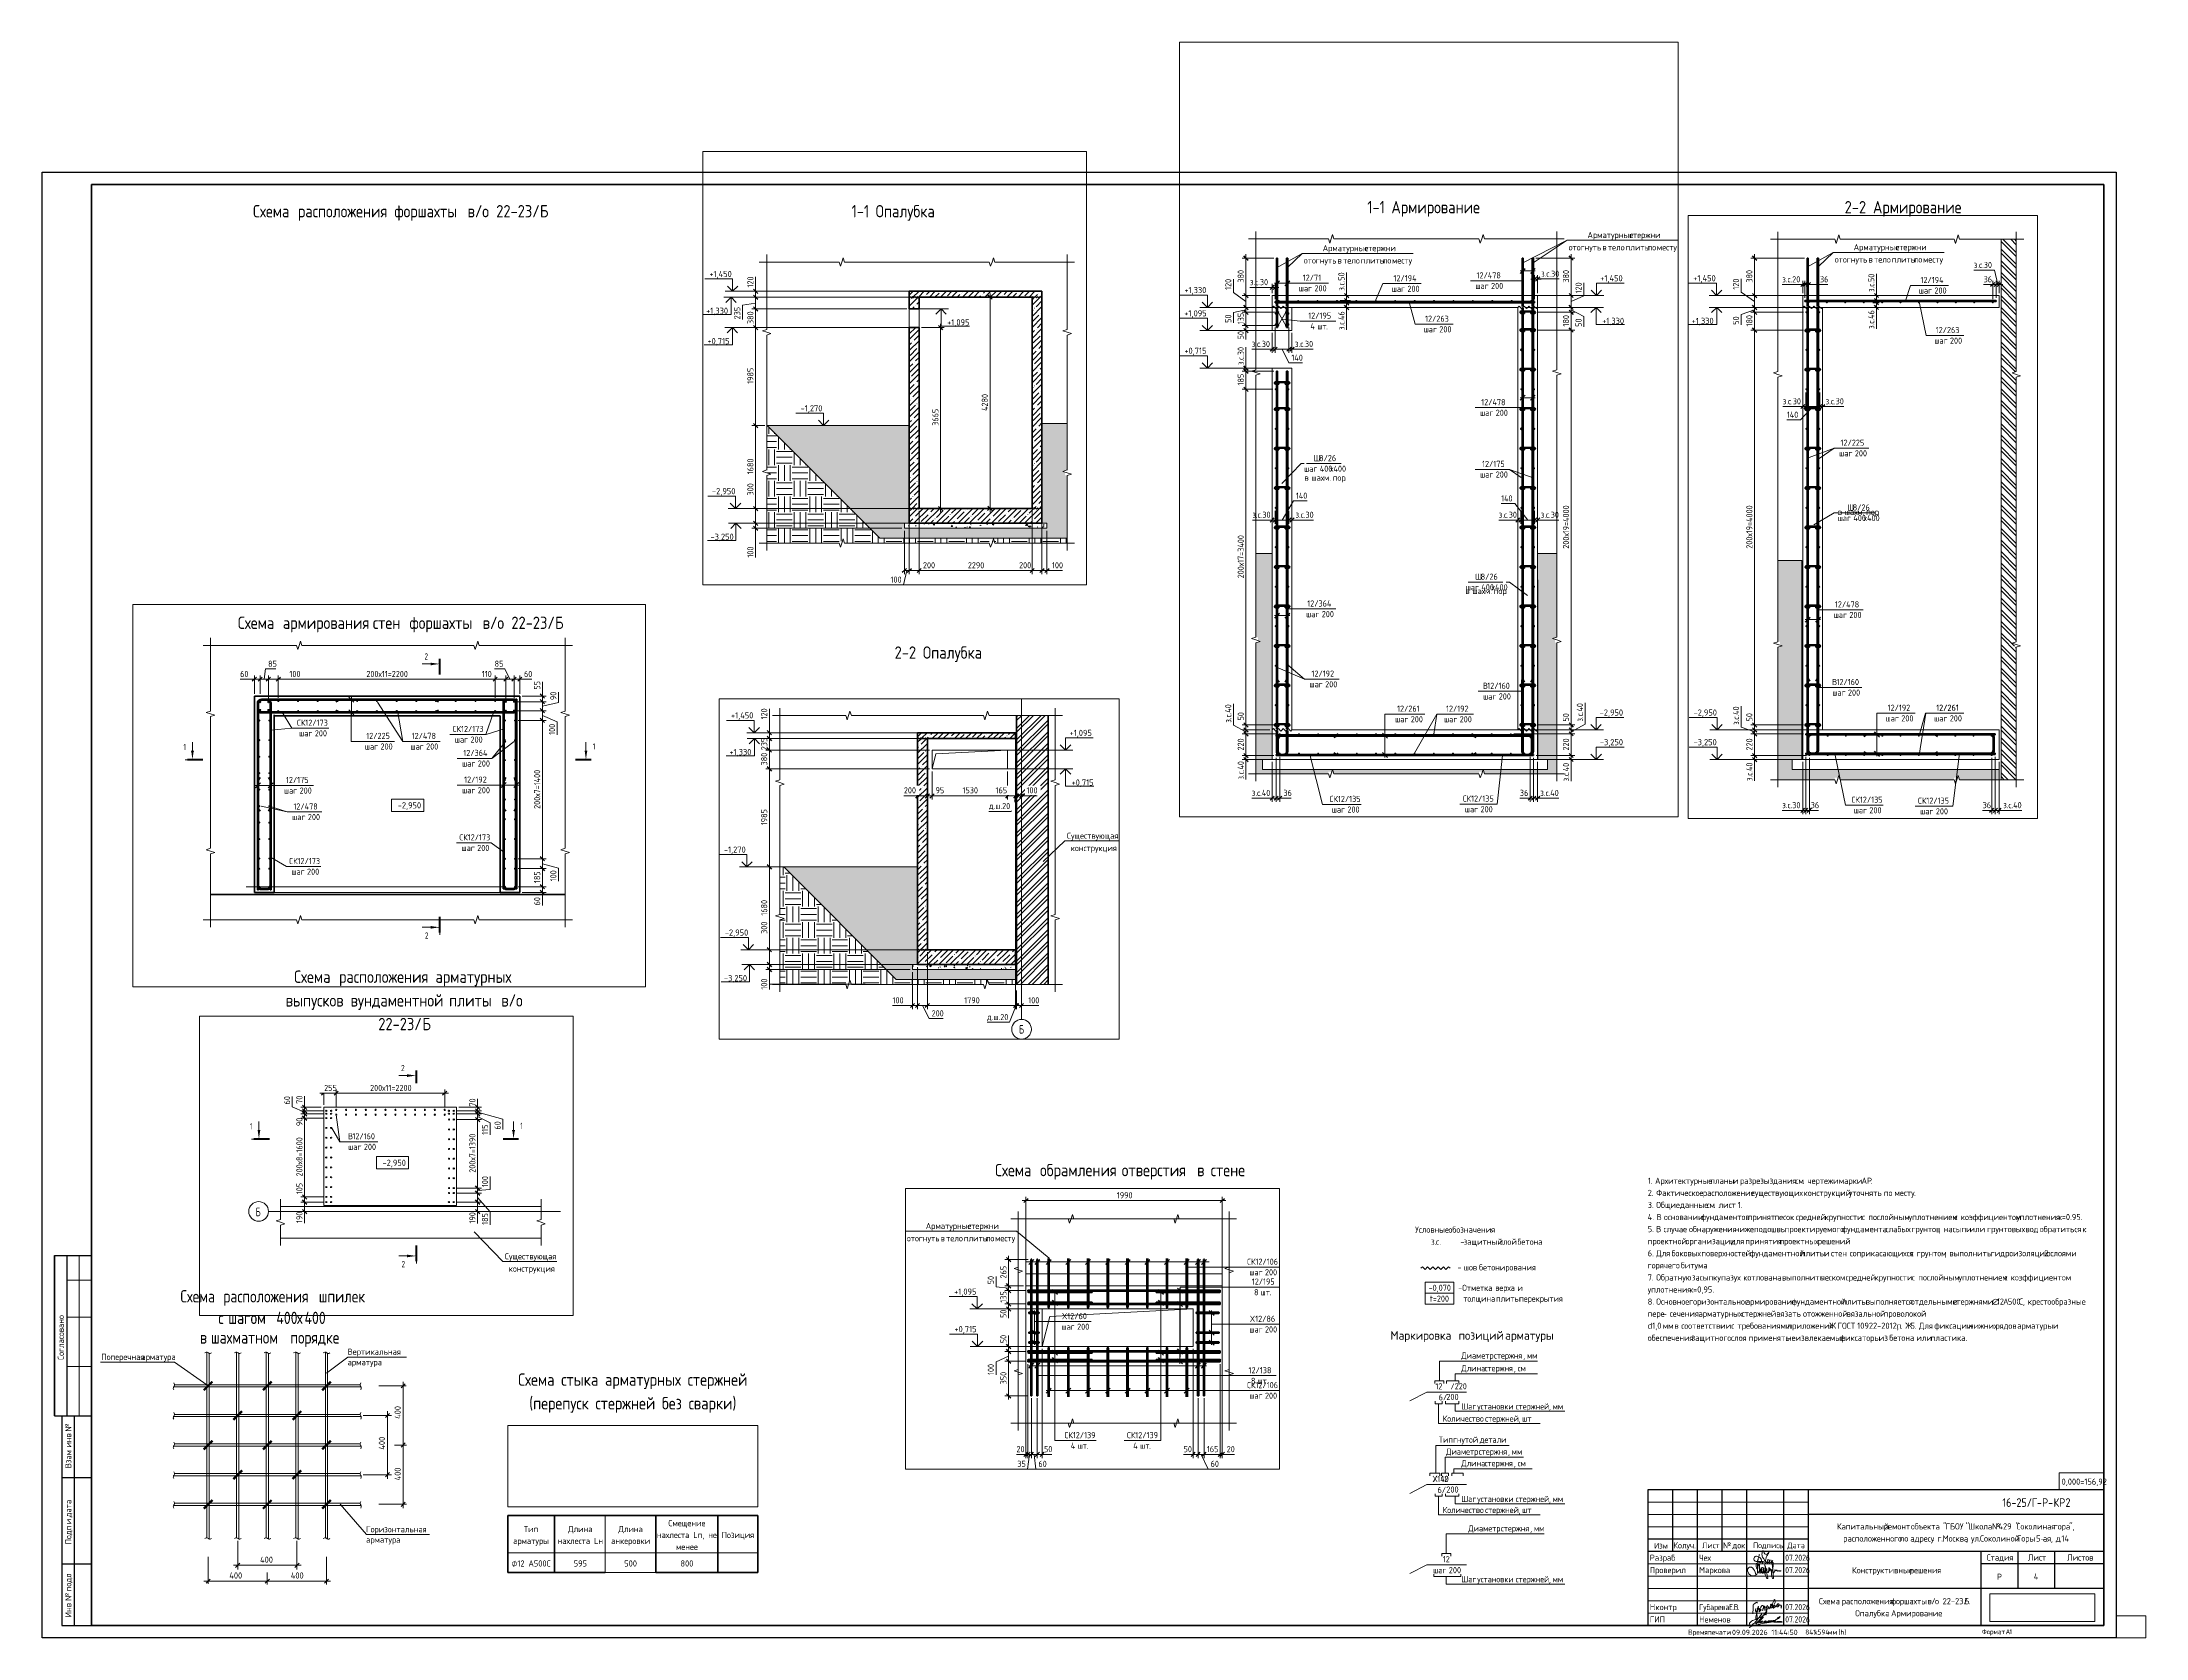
# Paper-space layout 'Layout1' of a CAD drawing. Header units: millimetres. Extents: x -841 to 12, y 0 to 647.
# The model-space entities are those that its viewports show. They can reach past a viewport. Long polylines and large blocks are cut down to what shows.
import ezdxf

# ---------------------------------------------------------------- set-up
doc = ezdxf.new("R2010")
doc.units = ezdxf.units.MM
for name, pattern in [('01 Штриховая _4 мм_', [6, 3.5, -2.5]), ('02 Штрихпунктирная _20 мм_', [25, 20, -2.5, 0, -2.5]), ('04 Пунктир 10мм', [10, 0, -10])]:
    doc.linetypes.add(name, pattern=pattern)
doc.layers.add('_NPLT_SIGN', color=5, linetype='Continuous', lineweight=9, plot=False)
for name, color, linetype, lineweight in [('AA_Dim', 7, 'Continuous', 9), ('AA_Dim-25', 7, 'Continuous', 9), ('AA_Dim-50', 7, 'Continuous', 9), ('AA_Linii', 7, 'Continuous', 9), ('AA_Oformlenie', 7, 'Continuous', 9), ('AA_Razrez', 7, 'Continuous', 9), ('AA_Vinoska', 7, 'Continuous', 9), ('AA_Visotnaya otmetka', 7, 'Continuous', 9), ('AF_Okno', 7, 'Continuous', 20), ('AF_Perekritie', 7, 'Continuous', 60), ('AF_Perekritie_Опалубка', 253, 'Continuous', 20), ('AF_Pokritie', 7, 'Continuous', 9), ('AF_Stena', 7, 'Continuous', 20), ('AF_Stena_Гидроизоляция', 253, 'Continuous', 20), ('AF_Stena_Опалубка', 253, 'Continuous', 20), ('Gen_Stamp', 7, 'Continuous', 9), ('Gen_Table', 7, 'Continuous', 9), ('Gen_Text', 7, 'Continuous', 9), ('KR_Armatura', 7, 'Continuous', 20), ('KR_Armatura_Tonkie', 7, 'Continuous', 20), ('KR_Fundament', 7, 'Continuous', 20), ('Оси', 7, 'Continuous', 9)]:
    doc.layers.add(name, color=color, linetype=linetype, lineweight=lineweight)
doc.layers.add('AA_NPLT_Vports', color=254, linetype='Continuous', plot=False)
doc.styles.add('GOST Common', font='GOST Common.ttf', dxfattribs={"width": 0.85, "height": 125})
doc.styles.add('GOST Common_1', font='GOST Common.ttf', dxfattribs={"width": 0.85, "height": 62.5})
doc.styles.add('GOST Common_2', font='GOST Common.ttf', dxfattribs={"width": 0.85, "height": 5})
doc.styles.add('GOST Common_3', font='GOST Common.ttf', dxfattribs={"width": 0.85, "height": 2.5})
doc.styles.add('GOST Common_4', font='GOST Common.ttf', dxfattribs={"width": 0.9, "height": 2.5})
doc.styles.add('GOST Common_5', font='GOST Common.ttf', dxfattribs={"height": 3.5})
doc.styles.add('GOST Common_6', font='GOST Common.ttf', dxfattribs={"height": 2.5})
doc.styles.add('ISOCPEUR', font='isocpeur.ttf', dxfattribs={"width": 0.9, "height": 125})
doc.styles.add('ISOCPEUR_1', font='isocpeur.ttf', dxfattribs={"width": 0.85, "height": 125})
doc.styles.add('ISOCPEUR_10', font='isocpeur.ttf', dxfattribs={"width": 0.85, "height": 2.5})
doc.styles.add('ISOCPEUR_11', font='isocpeur.ttf', dxfattribs={"width": 0.85, "height": 2.3})
doc.styles.add('ISOCPEUR_12', font='isocpeur.ttf', dxfattribs={"width": 0.85, "height": 2})
doc.styles.add('ISOCPEUR_13', font='isocpeur.ttf', dxfattribs={"width": 0.85, "height": 2.1})
doc.styles.add('ISOCPEUR_14', font='isocpeur.ttf', dxfattribs={"width": 0.9, "height": 2})
doc.styles.add('ISOCPEUR_15', font='isocpeur.ttf', dxfattribs={"height": 2.1})
doc.styles.add('ISOCPEUR_16', font='isocpeur.ttf', dxfattribs={"width": 0.85, "height": 3.5})
doc.styles.add('ISOCPEUR_17', font='isocpeur.ttf', dxfattribs={"width": 0.75, "height": 2.5})
doc.styles.add('ISOCPEUR_18', font='isocpeur.ttf', dxfattribs={"width": 0.85, "height": 5})
doc.styles.add('ISOCPEUR_19', font='isocpeur.ttf', dxfattribs={"width": 0.85, "height": 2.5})
doc.styles.add('ISOCPEUR_20', font='isocpeur.ttf', dxfattribs={"width": 0.85, "height": 2.5})
doc.styles.add('ISOCPEUR_3', font='isocpeur.ttf', dxfattribs={"width": 0.7, "height": 125})
doc.styles.add('ISOCPEUR_4', font='isocpeur.ttf', dxfattribs={"width": 0.7, "height": 175})
doc.styles.add('ISOCPEUR_5', font='isocpeur.ttf', dxfattribs={"width": 0.8, "height": 125})
doc.styles.add('ISOCPEUR_6', font='isocpeur.ttf', dxfattribs={"width": 0.85, "height": 62.5})
doc.styles.add('ISOCPEUR_7', font='isocpeur.ttf', dxfattribs={"width": 0.9, "height": 62.5})
doc.styles.add('ISOCPEUR_8', font='isocpeur.ttf', dxfattribs={"width": 0.8, "height": 62.5})
doc.styles.add('ISOCPEUR_9', font='isocpeur.ttf', dxfattribs={"width": 0.7, "height": 62.5})
doc.dimstyles.new('00_Точн_3_знака__прозр_', dxfattribs={"dimscale": 304.8, "dimtxt": 124.497647, "dimasz": 0.278871, "dimexe": 0.246063, "dimexo": 0.164042, "dimgap": 0.016404, "dimtad": 1, "dimdec": 3, "dimrnd": 0.001, "dimdsep": 46, "dimtxsty": 'ISOCPEUR', "dimblk1": 'OBLIQUE', "dimblk2": 'OBLIQUE', "dimsah": 1, "dimcen": 0.09, "dimdle": 0.246063, "dimazin": 0, "dimtfac": 1, "dimtdec": 4, "dimtix": 1, "dimtmove": 0, "dimatfit": 3, "dimfxl": 1, "dimtvp": 1, "dimtolj": 1, "dimtzin": 0, "dimlwd": 18, "dimlwe": 18, "dimarcsym": 2})
doc.dimstyles.new('00_Точн_3_знака__прозр__1', dxfattribs={"dimscale": 304.8, "dimtxt": 124.497647, "dimasz": 0.278871, "dimexe": 0.246063, "dimexo": 0.164042, "dimgap": 0.016404, "dimtad": 1, "dimdec": 3, "dimrnd": 0.001, "dimdsep": 46, "dimtxsty": 'ISOCPEUR', "dimblk1": 'OBLIQUE', "dimblk2": 'OBLIQUE', "dimsah": 1, "dimcen": 0.09, "dimdle": 0.246063, "dimazin": 0, "dimtfac": 1, "dimtdec": 4, "dimtix": 1, "dimtmove": 1, "dimatfit": 3, "dimfxl": 1, "dimtvp": 1, "dimtolj": 1, "dimtzin": 0, "dimlwd": 18, "dimlwe": 18, "dimarcsym": 2})
doc.dimstyles.new('00_Точн_3_знака__прозр__2', dxfattribs={"dimscale": 304.8, "dimtxt": 62.248823, "dimasz": 0.139436, "dimexe": 0.123031, "dimexo": 0.082021, "dimgap": 0.008202, "dimtad": 1, "dimdec": 3, "dimrnd": 0.001, "dimdsep": 46, "dimtxsty": 'ISOCPEUR_7', "dimblk1": 'OBLIQUE', "dimblk2": 'OBLIQUE', "dimsah": 1, "dimcen": 0.09, "dimdle": 0.123031, "dimazin": 0, "dimtfac": 1, "dimtdec": 4, "dimtix": 1, "dimtmove": 1, "dimatfit": 3, "dimfxl": 1, "dimtvp": 1, "dimtolj": 1, "dimtzin": 0, "dimlwd": 18, "dimlwe": 18, "dimarcsym": 2})
doc.dimstyles.new('00_Точн_3_знака__прозр__3', dxfattribs={"dimscale": 304.8, "dimtxt": 62.248823, "dimasz": 0.139436, "dimexe": 0.123031, "dimexo": 0.082021, "dimgap": 0.008202, "dimtad": 1, "dimdec": 3, "dimrnd": 0.001, "dimdsep": 46, "dimtxsty": 'ISOCPEUR_7', "dimblk1": 'OBLIQUE', "dimblk2": 'OBLIQUE', "dimsah": 1, "dimcen": 0.09, "dimdle": 0.123031, "dimazin": 0, "dimtfac": 1, "dimtdec": 4, "dimtix": 1, "dimtmove": 0, "dimatfit": 3, "dimfxl": 1, "dimtvp": 1, "dimtolj": 1, "dimtzin": 0, "dimlwd": 18, "dimlwe": 18, "dimarcsym": 2})
doc.dimstyles.new('01_Точн_3_знака__непрозр_', dxfattribs={"dimscale": 304.8, "dimtxt": 124.497647, "dimasz": 0.278871, "dimexe": 0.246063, "dimexo": 0.164042, "dimgap": 0.04101, "dimtad": 1, "dimdec": 3, "dimrnd": 0.001, "dimdsep": 46, "dimtxsty": 'ISOCPEUR', "dimblk1": 'OBLIQUE', "dimblk2": 'OBLIQUE', "dimsah": 1, "dimcen": 0.09, "dimdle": 0.246063, "dimazin": 0, "dimtfac": 1, "dimtdec": 4, "dimtix": 1, "dimtmove": 1, "dimatfit": 3, "dimfxl": 1, "dimtvp": 1, "dimtfill": 1, "dimtolj": 1, "dimtzin": 0, "dimlwd": 18, "dimlwe": 18, "dimarcsym": 2})
doc.dimstyles.new('01_Точн_3_знака__непрозр__1', dxfattribs={"dimscale": 304.8, "dimtxt": 124.497647, "dimasz": 0.278871, "dimexe": 0.246063, "dimexo": 0.164042, "dimgap": 0.04101, "dimtad": 1, "dimdec": 3, "dimrnd": 0.001, "dimdsep": 46, "dimtxsty": 'ISOCPEUR', "dimblk1": 'OBLIQUE', "dimblk2": 'OBLIQUE', "dimsah": 1, "dimcen": 0.09, "dimdle": 0.246063, "dimazin": 0, "dimtfac": 1, "dimtdec": 4, "dimtix": 1, "dimtmove": 0, "dimatfit": 3, "dimfxl": 1, "dimtvp": 1, "dimtfill": 1, "dimtolj": 1, "dimtzin": 0, "dimlwd": 18, "dimlwe": 18, "dimarcsym": 2})
doc.dimstyles.new('05_Округл_5мм__непрозр__1', dxfattribs={"dimscale": 304.8, "dimtxt": 124.497647, "dimasz": 0.278871, "dimexe": 0.246063, "dimexo": 0.164042, "dimgap": 0.016404, "dimtad": 1, "dimdec": 0, "dimrnd": 5, "dimdsep": 46, "dimtxsty": 'ISOCPEUR', "dimblk1": 'OBLIQUE', "dimblk2": 'OBLIQUE', "dimsah": 1, "dimcen": 0.09, "dimdle": 0.246063, "dimazin": 0, "dimtfac": 1, "dimtdec": 4, "dimtix": 1, "dimtmove": 0, "dimatfit": 3, "dimfxl": 1, "dimtvp": 1, "dimtfill": 1, "dimtolj": 1, "dimtzin": 0, "dimlwd": 18, "dimlwe": 18, "dimarcsym": 2})
doc.dimstyles.new('05_Округл_5мм__прозр_', dxfattribs={"dimscale": 304.8, "dimtxt": 124.497647, "dimasz": 0.278871, "dimexe": 0.246063, "dimexo": 0.164042, "dimgap": 0.016404, "dimtad": 1, "dimdec": 0, "dimrnd": 5, "dimdsep": 46, "dimtxsty": 'ISOCPEUR', "dimblk1": 'OBLIQUE', "dimblk2": 'OBLIQUE', "dimsah": 1, "dimcen": 0.09, "dimdle": 0.246063, "dimazin": 0, "dimtfac": 1, "dimtdec": 4, "dimtix": 1, "dimtmove": 1, "dimatfit": 3, "dimfxl": 1, "dimtvp": 1, "dimtolj": 1, "dimtzin": 0, "dimlwd": 18, "dimlwe": 18, "dimarcsym": 2})
doc.dimstyles.new('05_Округл_5мм__прозр__1', dxfattribs={"dimscale": 304.8, "dimtxt": 124.497647, "dimasz": 0.278871, "dimexe": 0.246063, "dimexo": 0.164042, "dimgap": 0.016404, "dimtad": 1, "dimdec": 0, "dimrnd": 5, "dimdsep": 46, "dimtxsty": 'ISOCPEUR', "dimblk1": 'OBLIQUE', "dimblk2": 'OBLIQUE', "dimsah": 1, "dimcen": 0.09, "dimdle": 0.246063, "dimazin": 0, "dimtfac": 1, "dimtdec": 4, "dimtix": 1, "dimtmove": 0, "dimatfit": 3, "dimfxl": 1, "dimtvp": 1, "dimtolj": 1, "dimtzin": 0, "dimlwd": 18, "dimlwe": 18, "dimarcsym": 2})
doc.dimstyles.new('05_Округл_5мм__прозр__2', dxfattribs={"dimscale": 304.8, "dimtxt": 62.248823, "dimasz": 0.139436, "dimexe": 0.123031, "dimexo": 0.082021, "dimgap": 0.008202, "dimtad": 1, "dimdec": 0, "dimrnd": 5, "dimdsep": 46, "dimtxsty": 'ISOCPEUR_7', "dimblk1": 'OBLIQUE', "dimblk2": 'OBLIQUE', "dimsah": 1, "dimcen": 0.09, "dimdle": 0.123031, "dimazin": 0, "dimtfac": 1, "dimtdec": 4, "dimtix": 1, "dimtmove": 1, "dimatfit": 3, "dimfxl": 1, "dimtvp": 1, "dimtolj": 1, "dimtzin": 0, "dimlwd": 18, "dimlwe": 18, "dimarcsym": 2})
doc.dimstyles.new('05_Округл_5мм__прозр__3', dxfattribs={"dimscale": 304.8, "dimtxt": 62.248823, "dimasz": 0.139436, "dimexe": 0.123031, "dimexo": 0.082021, "dimgap": 0.008202, "dimtad": 1, "dimdec": 0, "dimrnd": 5, "dimdsep": 46, "dimtxsty": 'ISOCPEUR_7', "dimblk1": 'OBLIQUE', "dimblk2": 'OBLIQUE', "dimsah": 1, "dimcen": 0.09, "dimdle": 0.123031, "dimazin": 0, "dimtfac": 1, "dimtdec": 4, "dimtix": 1, "dimtmove": 0, "dimatfit": 3, "dimfxl": 1, "dimtvp": 1, "dimtolj": 1, "dimtzin": 0, "dimlwd": 18, "dimlwe": 18, "dimarcsym": 2})
doc.dimstyles.new('10_Раскладка_арматуры_с_засечками', dxfattribs={"dimscale": 304.8, "dimtxt": 0.18, "dimasz": 0.164042, "dimexe": 0.082021, "dimexo": 0, "dimgap": 0, "dimtad": 1, "dimdec": 3, "dimrnd": 0.001, "dimdsep": 46, "dimtxsty": 'ISOCPEUR_8', "dimblk1": 'OBLIQUE', "dimblk2": 'OBLIQUE', "dimsah": 1, "dimcen": 0.09, "dimdle": 0.082021, "dimazin": 0, "dimtfac": 1, "dimtdec": 4, "dimtix": 1, "dimtmove": 0, "dimatfit": 3, "dimfxl": 1, "dimtvp": 1, "dimtolj": 1, "dimtzin": 0, "dimlwd": 18, "dimlwe": 18, "dimarcsym": 2})
doc.dimstyles.new('10_Раскладка_арматуры_с_засечками_1', dxfattribs={"dimscale": 304.8, "dimtxt": 0.18, "dimasz": 0.164042, "dimexe": 0.082021, "dimexo": 0, "dimgap": 0, "dimtad": 1, "dimdec": 3, "dimrnd": 0.001, "dimdsep": 46, "dimtxsty": 'ISOCPEUR_7', "dimblk1": 'OBLIQUE', "dimblk2": 'OBLIQUE', "dimsah": 1, "dimcen": 0.09, "dimdle": 0.082021, "dimazin": 0, "dimtfac": 1, "dimtdec": 4, "dimtix": 1, "dimtmove": 0, "dimatfit": 3, "dimfxl": 1, "dimtvp": 1, "dimtolj": 1, "dimtzin": 0, "dimlwd": 18, "dimlwe": 18, "dimarcsym": 2})
doc.dimstyles.new('10_Раскладка_арматуры_с_засечками_2', dxfattribs={"dimscale": 304.8, "dimtxt": 0.18, "dimasz": 0.164042, "dimexe": 0.082021, "dimexo": 0, "dimgap": 0, "dimtad": 1, "dimdec": 3, "dimrnd": 0.001, "dimdsep": 46, "dimtxsty": 'ISOCPEUR_8', "dimblk1": 'OBLIQUE', "dimblk2": 'OBLIQUE', "dimsah": 1, "dimcen": 0.09, "dimdle": 0.082021, "dimazin": 0, "dimtfac": 1, "dimtdec": 4, "dimtix": 1, "dimtmove": 2, "dimatfit": 3, "dimfxl": 1, "dimtvp": 1, "dimtolj": 1, "dimtzin": 0, "dimlwd": 18, "dimlwe": 18, "dimarcsym": 2})
doc.dimstyles.new('10_Раскладка_арматуры_с_засечками_3', dxfattribs={"dimscale": 304.8, "dimtxt": 0.18, "dimasz": 0.164042, "dimexe": 0.082021, "dimexo": 0, "dimgap": 0, "dimtad": 1, "dimdec": 3, "dimrnd": 0.001, "dimdsep": 46, "dimtxsty": 'GOST Common_1', "dimblk1": 'OBLIQUE', "dimblk2": 'OBLIQUE', "dimsah": 1, "dimcen": 0.09, "dimdle": 0.082021, "dimazin": 0, "dimtfac": 1, "dimtdec": 4, "dimtix": 1, "dimtmove": 1, "dimatfit": 3, "dimfxl": 1, "dimtvp": 1, "dimtolj": 1, "dimtzin": 0, "dimlwd": 18, "dimlwe": 18, "dimarcsym": 2})
doc.dimstyles.new('10_Раскладка_арматуры_с_засечками_4', dxfattribs={"dimscale": 304.8, "dimtxt": 0.18, "dimasz": 0.164042, "dimexe": 0.082021, "dimexo": 0, "dimgap": 0, "dimtad": 1, "dimdec": 3, "dimrnd": 0.001, "dimdsep": 46, "dimtxsty": 'GOST Common_1', "dimblk1": 'OBLIQUE', "dimblk2": 'OBLIQUE', "dimsah": 1, "dimcen": 0.09, "dimdle": 0.082021, "dimazin": 0, "dimtfac": 1, "dimtdec": 4, "dimtix": 1, "dimtmove": 0, "dimatfit": 3, "dimfxl": 1, "dimtvp": 1, "dimtolj": 1, "dimtzin": 0, "dimlwd": 18, "dimlwe": 18, "dimarcsym": 2})
picture_1 = doc.add_image_def('image1.jpg', size_in_pixel=(1429, 378))
picture_2 = doc.add_image_def('image2.png', size_in_pixel=(843, 274))
pattern_1 = [(45, (82605.3, 825), (-112.253, 112.253), []), (45, (82717.55, 825), (-112.253, 112.253), [198.438, -39.688, 1.676, -38.011])]
pattern_2 = [(45, (92941.46, 825), (-112.253, 112.253), []), (45, (93053.71, 825), (-112.253, 112.253), [198.437, -39.687, 1.676, -38.011])]

psp = doc.layouts.get("Layout1")

# ---------------------------------------------------------------- texts
at = {"layer": 'AA_Vinoska', "attachment_point": 1}
for s, insert, char_height, width, style in [(' - ', (-268.72, 151.39), 2.5, 4.9745, 'ISOCPEUR_10'), ('шов', (-264.61, 151.39), 2.5, 5.9966, 'ISOCPEUR_10'), ('\\fISOCPEUR|b0|i0|c204|p34|;\\W.85; ', (-259.66, 151.39), 2.5, 1.5673, 'ISOCPEUR_10'), ('бетонирования', (-258.37, 151.39), 2.5, 24.5998, 'ISOCPEUR_10'), ('Схема', (-784.92, 140.93), 5, 19.3527, 'GOST Common_2'), ('\\fGOST Common|b0|i0|c204|p34|;\\W.85; ', (-768.95, 140.93), 5, 1.7717, 'GOST Common_2'), ('расположения', (-767.49, 140.93), 5, 45.111, 'GOST Common_2'), ('\\fGOST Common|b0|i0|c204|p34|;\\W.85; ', (-730.27, 140.93), 5, 1.7717, 'GOST Common_2'), ('шпилек', (-728.81, 140.93), 5, 23.1688, 'GOST Common_2'), ('-0,070', (-278.84, 143.11), 2.5, 10.6785, 'GOST Common_4'), ('t=200', (-278.33, 138.73), 2.5, 9.4519, 'GOST Common_4'), (' - ', (-268.35, 143.1), 2.5, 3.824, 'GOST Common_4'), ('Отметка', (-265.2, 143.1), 2.5, 15.2962, 'GOST Common_4'), ('толщина', (-264.76, 138.72), 2.5, 15.1519, 'GOST Common_4'), ('\\fGOST Common|b0|i0|c204|p34|;\\W.9; ', (-252.58, 143.1), 2.5, 0.938, 'GOST Common_4'), ('\\fGOST Common|b0|i0|c204|p34|;\\W.9; ', (-252.26, 138.72), 2.5, 0.938, 'GOST Common_4'), ('верха', (-251.8, 143.1), 2.5, 9.957, 'GOST Common_4'), ('плиты', (-251.49, 138.72), 2.5, 10.462, 'GOST Common_4'), ('\\fGOST Common|b0|i0|c204|p34|;\\W.9; ', (-243.59, 143.1), 2.5, 0.938, 'GOST Common_4'), ('\\fGOST Common|b0|i0|c204|p34|;\\W.9; ', (-242.85, 138.72), 2.5, 0.938, 'GOST Common_4'), ('\\fGOST Common|b0|i0|c204|p34|;\\W.9;и', (-242.82, 143.1), 2.5, 1.9481, 'GOST Common_4'), ('перекрытия', (-242.08, 138.72), 2.5, 20.2025, 'GOST Common_4'), ('\\fGOST Common|b0|i0|c204|p34|;\\W.85;с', (-769.51, 132.18), 5, 3.1346, 'GOST Common_2'), ('\\fGOST Common|b0|i0|c204|p34|;\\W.85; ', (-766.93, 132.18), 5, 1.7717, 'GOST Common_2'), ('шагом', (-765.46, 132.18), 5, 20.443, 'GOST Common_2'), (' 400', (-748.6, 132.18), 5, 13.288, 'GOST Common_2'), ('\\fGOST Common|b0|i0|c204|p34|;\\W.85;х', (-737.63, 132.18), 5, 3.6797, 'GOST Common_2'), ('400', (-734.6, 132.18), 5, 11.5162, 'GOST Common_2'), ('Маркировка', (-294.32, 124.32), 3.5, 32.0675, 'GOST Common_5'), ('\\fGOST Common|b0|i0|c204|p34|; ', (-267.86, 124.32), 3.5, 1.443, 'GOST Common_5'), ('позиций', (-266.67, 124.32), 3.5, 21.4051, 'GOST Common_5'), ('\\fGOST Common|b0|i0|c204|p34|; ', (-249.01, 124.32), 3.5, 1.443, 'GOST Common_5'), ('арматуры', (-247.82, 124.32), 3.5, 26.6962, 'GOST Common_5'), ('Поперечная', (-817, 115.12), 2.5, 18.8076, 'GOST Common_3'), ('\\fGOST Common|b0|i0|c204|p34|;\\W.85; ', (-801.48, 115.12), 2.5, 0.8859, 'GOST Common_3'), ('арматура', (-800.75, 115.12), 2.5, 16.0137, 'GOST Common_3'), ('арматура', (-717.12, 112.97), 2.5, 16.0137, 'GOST Common_3'), ('Вертикальная', (-717.12, 117.2), 2.5, 23.2369, 'GOST Common_3'), ('12', (-276.09, 103.19), 2.5, 3.6878, 'GOST Common_6'), ('200', (-271.66, 98.89), 2.5, 6.4937, 'GOST Common_6'), ('\\fGOST Common|b0|i0|c204|p34|;Х', (-277.16, 65.7), 2.5, 2.7257, 'GOST Common_6'), ('12', (-273.74, 65.68), 2.5, 3.6878, 'GOST Common_6'), ('200', (-271.66, 61.38), 2.5, 6.4937, 'GOST Common_6'), ('Горизонтальная', (-709.63, 45.26), 2.5, 26.5078, 'GOST Common_3'), ('арматура', (-709.63, 41.03), 2.5, 16.0137, 'GOST Common_3'), ('400', (-765.08, 26.54), 2.5, 5.724, 'GOST Common_3'), ('400', (-752.61, 32.93), 2.5, 5.724, 'GOST Common_3'), ('400', (-740.15, 26.54), 2.5, 5.724, 'GOST Common_3'), ('12', (-273.12, 33.15), 2.5, 3.6878, 'GOST Common_6'), ('200', (-270.65, 28.71), 2.5, 6.4937, 'GOST Common_6'), ('Разраб', (-189.15, 33.74), 2.5, 11.5162, 'ISOCPEUR_10'), ('Проверил', (-189.15, 28.74), 2.5, 14.9234, 'ISOCPEUR_10'), ('\\fISOCPEUR|b0|i0|c204|p34|;\\W.85;.', (-179.65, 33.74), 2.5, 0.7496, 'ISOCPEUR_10'), ('Чех', (-169.15, 33.74), 2.5, 5.724, 'ISOCPEUR_10'), ('Маркова', (-169.15, 28.74), 2.5, 13.765, 'ISOCPEUR_10'), ('07.2026', (-134.26, 33.74), 2.5, 10.4019, 'ISOCPEUR_17'), ('07.2026', (-134.26, 28.74), 2.5, 10.4019, 'ISOCPEUR_17'), ('\\fISOCPEUR|b0|i0|c204|p34|;\\W.85;Н', (-189.15, 13.74), 2.5, 2.0443, 'ISOCPEUR_10'), ('ГИП', (-189.15, 8.74), 2.5, 5.9285, 'ISOCPEUR_10'), ('\\fISOCPEUR|b0|i0|c204|p34|;\\W.85;.', (-187.47, 13.74), 2.5, 0.7496, 'ISOCPEUR_10'), ('контр', (-186.85, 13.74), 2.5, 9.6764, 'ISOCPEUR_10'), ('\\fISOCPEUR|b0|i0|c204|p34|;\\W.85;.', (-178.86, 13.74), 2.5, 0.7496, 'ISOCPEUR_10'), ('Губарева', (-169.15, 13.74), 2.5, 13.3481, 'ISOCPEUR_17'), ('Неменов', (-169.15, 8.74), 2.5, 13.288, 'ISOCPEUR_10'), ('\\fISOCPEUR|b0|i0|c204|p34|;\\W.75; ', (-158.14, 13.74), 2.5, 1.3829, 'ISOCPEUR_17'), ('\\fISOCPEUR|b0|i0|c204|p34|;\\W.75;Е', (-157, 13.74), 2.5, 1.6234, 'ISOCPEUR_17'), ('\\fISOCPEUR|b0|i0|c204|p34|;\\W.75;.', (-155.66, 13.74), 2.5, 0.6614, 'ISOCPEUR_17'), ('\\fISOCPEUR|b0|i0|c204|p34|;\\W.75;В', (-155.11, 13.74), 2.5, 1.8038, 'ISOCPEUR_17'), ('\\fISOCPEUR|b0|i0|c204|p34|;\\W.75;.', (-153.62, 13.74), 2.5, 0.6614, 'ISOCPEUR_17'), ('07.2026', (-134.26, 13.74), 2.5, 10.4019, 'ISOCPEUR_17'), ('07.2026', (-134.26, 8.74), 2.5, 10.4019, 'ISOCPEUR_17')]:
    psp.add_mtext(s, dxfattribs=dict(at, insert=insert, char_height=char_height, width=width, style=style))
at = {"layer": 'AA_Vinoska', "char_height": 2.5, "width": 5.724, "attachment_point": 1, "rotation": 90, "style": 'GOST Common_3'}
for insert in [(-698.09, 88.75), (-704.49, 76.28), (-698.09, 63.82)]:
    psp.add_mtext('400', dxfattribs=dict(at, insert=insert))
at = {"layer": 'Gen_Stamp', "attachment_point": 1}
for s, insert, char_height, width, style in [('0,000=156,92', (-22.2, 64.57), 2.5, 19.6253, 'ISOCPEUR_10'), ('16-25/', (-46.18, 56.59), 3.5, 14.4464, 'ISOCPEUR_16'), ('\\fISOCPEUR|b0|i0|c204|p34|;\\W.85;Г', (-34.26, 56.59), 3.5, 2.5213, 'ISOCPEUR_16'), ('\\fISOCPEUR|b0|i0|c204|p34|;\\W.85;-', (-32.18, 56.59), 3.5, 2.5213, 'ISOCPEUR_16'), ('\\fISOCPEUR|b0|i0|c204|p34|;\\W.85;Р', (-30.1, 56.59), 3.5, 2.9302, 'ISOCPEUR_16'), ('\\fISOCPEUR|b0|i0|c204|p34|;\\W.85;-', (-27.68, 56.59), 3.5, 2.5213, 'ISOCPEUR_16'), ('КР', (-25.45, 56.59), 3.5, 5.8603, 'ISOCPEUR_16'), ('\\fISOCPEUR|b0|i0|c204|p34|;\\W.85;2', (-20.62, 56.59), 3.5, 2.5213, 'ISOCPEUR_16'), ('Капитальный', (-113.31, 46.43), 2.5, 21.5333, 'ISOCPEUR_10'), ('\\fISOCPEUR|b0|i0|c204|p34|;\\W.85; ', (-95.54, 46.43), 2.5, 1.5673, 'ISOCPEUR_10'), ('ремонт', (-94.25, 46.43), 2.5, 11.7207, 'ISOCPEUR_10'), ('\\fISOCPEUR|b0|i0|c204|p34|;\\W.85; ', (-84.57, 46.43), 2.5, 1.5673, 'ISOCPEUR_10'), ('объекта', (-83.28, 46.43), 2.5, 13.9013, 'ISOCPEUR_10'), (' "', (-71.81, 46.43), 2.5, 3.1346, 'ISOCPEUR_10'), ('ГБОУ', (-69.23, 46.43), 2.5, 7.9728, 'ISOCPEUR_10'), (' "', (-62.65, 46.43), 2.5, 3.1346, 'ISOCPEUR_10'), ('Школа', (-60.06, 46.43), 2.5, 10.1534, 'ISOCPEUR_10'), ('\\fISOCPEUR|b0|i0|c204|p34|;\\W.85; ', (-51.68, 46.43), 2.5, 1.5673, 'ISOCPEUR_10'), ('\\fISOCPEUR|b0|i0|c204|p34|;\\W.85;№', (-50.39, 46.43), 2.5, 3.1346, 'ISOCPEUR_10'), ('429 "', (-47.8, 46.43), 2.5, 8.8586, 'ISOCPEUR_10'), ('Соколиная', (-40.5, 46.43), 2.5, 16.7633, 'ISOCPEUR_10'), ('\\fISOCPEUR|b0|i0|c204|p34|;\\W.85; ', (-26.66, 46.43), 2.5, 1.5673, 'ISOCPEUR_10'), ('гора', (-25.37, 46.43), 2.5, 7.5639, 'ISOCPEUR_10'), ('",', (-19.13, 46.43), 2.5, 2.4532, 'ISOCPEUR_10'), ('расположенного', (-110.72, 41.53), 2.5, 26.1671, 'ISOCPEUR_10'), ('\\fISOCPEUR|b0|i0|c204|p34|;\\W.85; ', (-89.13, 41.53), 2.5, 1.5673, 'ISOCPEUR_10'), ('по', (-87.84, 41.53), 2.5, 3.6797, 'ISOCPEUR_10'), ('\\fISOCPEUR|b0|i0|c204|p34|;\\W.85; ', (-84.8, 41.53), 2.5, 1.5673, 'ISOCPEUR_10'), ('адресу', (-83.51, 41.53), 2.5, 10.9711, 'ISOCPEUR_10'), (': ', (-74.45, 41.53), 2.5, 2.3169, 'ISOCPEUR_10'), ('\\fISOCPEUR|b0|i0|c204|p34|;\\W.85;г', (-72.54, 41.53), 2.5, 1.8399, 'ISOCPEUR_10'), ('\\fISOCPEUR|b0|i0|c204|p34|;\\W.85;.', (-71.02, 41.53), 2.5, 0.7496, 'ISOCPEUR_10'), ('Москва', (-70.41, 41.53), 2.5, 11.4481, 'ISOCPEUR_10'), (', ', (-60.96, 41.53), 2.5, 2.4532, 'ISOCPEUR_10'), ('ул', (-58.94, 41.53), 2.5, 3.6797, 'ISOCPEUR_10'), ('\\fISOCPEUR|b0|i0|c204|p34|;\\W.85;.', (-55.9, 41.53), 2.5, 0.7496, 'ISOCPEUR_10'), ('Соколиной', (-55.28, 41.53), 2.5, 16.5589, 'ISOCPEUR_10'), ('\\fISOCPEUR|b0|i0|c204|p34|;\\W.85; ', (-41.62, 41.53), 2.5, 1.5673, 'ISOCPEUR_10'), ('Горы', (-40.33, 41.53), 2.5, 7.5639, 'ISOCPEUR_10'), (' 5-', (-34.09, 41.53), 2.5, 5.247, 'ISOCPEUR_10'), ('ая', (-29.76, 41.53), 2.5, 3.8842, 'ISOCPEUR_10'), (', ', (-26.55, 41.53), 2.5, 2.4532, 'ISOCPEUR_10'), ('\\fISOCPEUR|b0|i0|c204|p34|;\\W.85;д', (-24.53, 41.53), 2.5, 1.8399, 'ISOCPEUR_10'), ('.14', (-23.01, 41.53), 2.5, 4.0886, 'ISOCPEUR_10'), ('Конструктивные', (-107.15, 28.68), 2.5, 26.8485, 'ISOCPEUR_10'), ('\\fISOCPEUR|b0|i0|c204|p34|;\\W.85; ', (-85, 28.68), 2.5, 1.5673, 'ISOCPEUR_10'), ('решения', (-83.71, 28.68), 2.5, 13.3561, 'ISOCPEUR_10'), ('\\fISOCPEUR|b0|i0|c204|p34|;\\W.85;4', (-33.47, 26.12), 2.5, 2.0443, 'ISOCPEUR_10'), ('Схема', (-120.56, 16.13), 2.5, 9.6082, 'ISOCPEUR_10'), ('\\fISOCPEUR|b0|i0|c204|p34|;\\W.85; ', (-112.64, 16.13), 2.5, 1.5673, 'ISOCPEUR_10'), ('расположения', (-111.34, 16.13), 2.5, 22.4873, 'ISOCPEUR_10'), ('Опалубка', (-105.89, 11.24), 2.5, 15.3323, 'ISOCPEUR_10'), ('. ', (-93.24, 11.24), 2.5, 2.3169, 'ISOCPEUR_10'), ('\\fISOCPEUR|b0|i0|c204|p34|;\\W.85; ', (-92.79, 16.13), 2.5, 1.5673, 'ISOCPEUR_10'), ('форшахты', (-91.5, 16.13), 2.5, 16.5589, 'ISOCPEUR_10'), ('Армирование', (-91.33, 11.24), 2.5, 21.1245, 'ISOCPEUR_10'), ('\\fISOCPEUR|b0|i0|c204|p34|;\\W.85; ', (-77.83, 16.13), 2.5, 1.5673, 'ISOCPEUR_10'), ('\\fISOCPEUR|b0|i0|c204|p34|;\\W.85;в', (-76.54, 16.13), 2.5, 1.8399, 'ISOCPEUR_10'), ('\\fISOCPEUR|b0|i0|c204|p34|;\\W.85;/', (-75.02, 16.13), 2.5, 1.8399, 'ISOCPEUR_10'), ('\\fISOCPEUR|b0|i0|c204|p34|;\\W.85;о', (-73.5, 16.13), 2.5, 1.8399, 'ISOCPEUR_10'), (' 22-23/', (-71.99, 16.13), 2.5, 12.6065, 'ISOCPEUR_10'), ('\\fISOCPEUR|b0|i0|c204|p34|;\\W.85;Б', (-61.58, 16.13), 2.5, 2.0443, 'ISOCPEUR_10'), ('\\fISOCPEUR|b0|i0|c204|p34|;\\W.85;.', (-59.9, 16.13), 2.5, 0.7496, 'ISOCPEUR_10')]:
    psp.add_mtext(s, dxfattribs=dict(at, insert=insert, char_height=char_height, width=width, style=style))
at = {"layer": 'Gen_Stamp', "insert": (-155.83, 3.3), "char_height": 2.1, "width": 28.6123, "attachment_point": 1, "line_spacing_factor": 1.149209, "style": 'ISOCPEUR_15'}
psp.add_mtext('09.09.2026 11:44:50', dxfattribs=at)
at = {"layer": 'Gen_Table', "attachment_point": 2, "line_spacing_factor": 1.149209}
for s, insert, char_height, width, style in [('Схема стыка арматурных стержней\\P(перепуск стержней без сварки)', (-601.5, 107.17), 5, 114.4905, 'ISOCPEUR_18'), ('Тип\\Pарматуры', (-642.75, 45.35), 2.5, 15.5662, 'ISOCPEUR_10'), ('Длина\\Pнахлеста Lн', (-622.76, 45.35), 2.5, 19.8386, 'ISOCPEUR_10'), ('Длина\\Pанкеровки', (-602.38, 45.35), 2.5, 16.104, 'ISOCPEUR_10'), ('Смещение\\Pнахлеста Lп, не\\Pменее', (-579.55, 47.75), 2.5, 25.7245, 'ISOCPEUR_10'), ('Позиция', (-558.88, 42.96), 2.5, 12.6979, 'ISOCPEUR_10'), ('⌀12 А500С', (-642.75, 31.41), 2.5, 16.104, 'ISOCPEUR_19'), ('595', (-622.76, 31.41), 2.5, 5.2883, 'ISOCPEUR_10'), ('500', (-602.38, 31.41), 2.5, 5.2883, 'ISOCPEUR_10'), ('800', (-579.55, 31.41), 2.5, 5.2883, 'ISOCPEUR_10')]:
    psp.add_mtext(s, dxfattribs=dict(at, insert=insert, char_height=char_height, width=width, style=style))
at = {"layer": 'Gen_Text', "attachment_point": 1}
for s, insert, char_height, width, style in [('Схема', (-755.47, 580.63), 5, 19.012, 'ISOCPEUR_18'), ('\\fISOCPEUR|b0|i0|c204|p34|;\\W.85; ', (-739.79, 580.63), 5, 3.0665, 'ISOCPEUR_18'), ('\\fISOCPEUR|b0|i0|c204|p34|;\\W.85; ', (-700.71, 580.63), 5, 3.0665, 'ISOCPEUR_18'), ('форшахты', (-698.18, 580.63), 5, 32.9133, 'ISOCPEUR_18'), ('\\fISOCPEUR|b0|i0|c204|p34|;\\W.85; ', (-671.03, 580.63), 5, 3.0665, 'ISOCPEUR_18'), ('\\fISOCPEUR|b0|i0|c204|p34|;\\W.85;/', (-665.52, 580.63), 5, 3.6116, 'ISOCPEUR_18'), (' 22-23/', (-659.56, 580.63), 5, 24.7361, 'ISOCPEUR_18'), ('\\fISOCPEUR|b0|i0|c204|p34|;\\W.85;Б', (-639.15, 580.63), 5, 4.0886, 'ISOCPEUR_18'), ('1-1 ', (-512.8, 580.63), 5, 11.857, 'ISOCPEUR_18'), ('Опалубка', (-503.02, 580.63), 5, 30.3238, 'ISOCPEUR_18'), ('1-1 ', (-303.71, 582.26), 5, 11.857, 'ISOCPEUR_18'), ('Армирование', (-293.93, 582.26), 5, 41.7038, 'ISOCPEUR_18'), ('2-2 ', (-110.14, 582.26), 5, 13.9013, 'ISOCPEUR_18'), ('Армирование', (-98.67, 582.26), 5, 41.7038, 'ISOCPEUR_18'), ('расположения', (-737.26, 580.63), 5, 44.2932, 'ISOCPEUR_18'), ('\\fISOCPEUR|b0|i0|c204|p34|;\\W.85;в', (-668.5, 580.63), 5, 3.6116, 'ISOCPEUR_18'), ('\\fISOCPEUR|b0|i0|c204|p34|;\\W.85;о', (-662.54, 580.63), 5, 3.6116, 'ISOCPEUR_18'), ('Схема', (-761.6, 413.84), 5, 19.012, 'ISOCPEUR_18'), ('\\fISOCPEUR|b0|i0|c204|p34|;\\W.85; ', (-745.92, 413.84), 5, 3.0665, 'ISOCPEUR_18'), ('армирования', (-743.39, 413.84), 5, 41.1586, 'ISOCPEUR_18'), ('\\fISOCPEUR|b0|i0|c204|p34|;\\W.85; ', (-709.43, 413.84), 5, 3.0665, 'ISOCPEUR_18'), ('стен', (-706.9, 413.84), 5, 14.9234, 'ISOCPEUR_18'), ('\\fISOCPEUR|b0|i0|c204|p34|;\\W.85; ', (-694.58, 413.84), 5, 3.0665, 'ISOCPEUR_18'), ('форшахты', (-692.05, 413.84), 5, 32.9133, 'ISOCPEUR_18'), ('\\fISOCPEUR|b0|i0|c204|p34|;\\W.85; ', (-664.9, 413.84), 5, 3.0665, 'ISOCPEUR_18'), ('\\fISOCPEUR|b0|i0|c204|p34|;\\W.85;в', (-662.37, 413.84), 5, 3.6116, 'ISOCPEUR_18'), ('\\fISOCPEUR|b0|i0|c204|p34|;\\W.85;/', (-659.39, 413.84), 5, 3.6116, 'ISOCPEUR_18'), ('\\fISOCPEUR|b0|i0|c204|p34|;\\W.85;о', (-656.41, 413.84), 5, 3.6116, 'ISOCPEUR_18'), (' 22-23/', (-653.43, 413.84), 5, 24.7361, 'ISOCPEUR_18'), ('\\fISOCPEUR|b0|i0|c204|p34|;\\W.85;Б', (-633.02, 413.84), 5, 4.0886, 'ISOCPEUR_18'), ('2-2 ', (-495.33, 401.78), 5, 13.9013, 'ISOCPEUR_18'), ('Опалубка', (-483.86, 401.78), 5, 30.3238, 'ISOCPEUR_18'), ('Схема', (-738.8, 270.43), 5, 19.012, 'ISOCPEUR_18'), ('\\fISOCPEUR|b0|i0|c204|p34|;\\W.85; ', (-723.12, 270.43), 5, 3.0665, 'ISOCPEUR_18'), ('расположения', (-720.59, 270.43), 5, 44.2932, 'ISOCPEUR_18'), ('\\fISOCPEUR|b0|i0|c204|p34|;\\W.85; ', (-684.04, 270.43), 5, 3.0665, 'ISOCPEUR_18'), ('арматурных', (-681.51, 270.43), 5, 39.0462, 'ISOCPEUR_18'), ('выпусков', (-742.23, 260.84), 5, 28.8247, 'ISOCPEUR_18'), ('\\fISOCPEUR|b0|i0|c204|p34|;\\W.85; ', (-718.45, 260.84), 5, 3.0665, 'ISOCPEUR_18'), ('вундаментной', (-715.92, 260.84), 5, 45.3154, 'ISOCPEUR_18'), ('\\fISOCPEUR|b0|i0|c204|p34|;\\W.85; ', (-678.53, 260.84), 5, 3.0665, 'ISOCPEUR_18'), ('плиты', (-676, 260.84), 5, 19.5572, 'ISOCPEUR_18'), ('\\fISOCPEUR|b0|i0|c204|p34|;\\W.85;в', (-654.81, 260.84), 5, 3.6116, 'ISOCPEUR_18'), ('\\fISOCPEUR|b0|i0|c204|p34|;\\W.85;/', (-651.83, 260.84), 5, 3.6116, 'ISOCPEUR_18'), ('\\fISOCPEUR|b0|i0|c204|p34|;\\W.85;о', (-648.85, 260.84), 5, 3.6116, 'ISOCPEUR_18'), ('22-23/', (-704.68, 251.24), 5, 21.6696, 'ISOCPEUR_18'), ('\\fISOCPEUR|b0|i0|c204|p34|;\\W.85;Б', (-686.8, 251.24), 5, 4.0886, 'ISOCPEUR_18'), ('Схема', (-454.61, 192.06), 5, 19.012, 'ISOCPEUR_18'), ('\\fISOCPEUR|b0|i0|c204|p34|;\\W.85; ', (-438.92, 192.06), 5, 3.0665, 'ISOCPEUR_18'), ('обрамления', (-436.39, 192.06), 5, 37.07, 'ISOCPEUR_18'), ('\\fISOCPEUR|b0|i0|c204|p34|;\\W.85; ', (-405.81, 192.06), 5, 3.0665, 'ISOCPEUR_18'), ('отверстия', (-403.27, 192.06), 5, 34.0036, 'ISOCPEUR_18'), ('\\fISOCPEUR|b0|i0|c204|p34|;\\W.85; ', (-375.22, 192.06), 5, 3.0665, 'ISOCPEUR_18'), ('\\fISOCPEUR|b0|i0|c204|p34|;\\W.85;в', (-372.69, 192.06), 5, 3.6116, 'ISOCPEUR_18'), ('\\fISOCPEUR|b0|i0|c204|p34|;\\W.85; ', (-369.71, 192.06), 5, 3.0665, 'ISOCPEUR_18'), ('стене', (-367.18, 192.06), 5, 18.535, 'ISOCPEUR_18'), ('1. ', (-190, 186.48), 2.5, 3.6116, 'ISOCPEUR_10'), ('2. ', (-190, 181.58), 2.5, 4.1567, 'ISOCPEUR_10'), ('Архитектурные', (-187.02, 186.48), 2.5, 25.5538, 'ISOCPEUR_10'), ('Фактическое', (-186.57, 181.58), 2.5, 21.397, 'ISOCPEUR_10'), ('\\fISOCPEUR|b0|i0|c204|p34|;\\W.85; ', (-168.92, 181.58), 2.5, 1.5673, 'ISOCPEUR_10'), ('расположение', (-167.62, 181.58), 2.5, 22.4873, 'ISOCPEUR_10'), ('\\fISOCPEUR|b0|i0|c204|p34|;\\W.85; ', (-165.94, 186.48), 2.5, 1.5673, 'ISOCPEUR_10'), ('планы', (-164.64, 186.48), 2.5, 9.6082, 'ISOCPEUR_10'), ('\\fISOCPEUR|b0|i0|c204|p34|;\\W.85; ', (-156.72, 186.48), 2.5, 1.5673, 'ISOCPEUR_10'), ('\\fISOCPEUR|b0|i0|c204|p34|;\\W.85;и', (-155.42, 186.48), 2.5, 1.8399, 'ISOCPEUR_10'), ('\\fISOCPEUR|b0|i0|c204|p34|;\\W.85; ', (-153.9, 186.48), 2.5, 1.5673, 'ISOCPEUR_10'), ('разрезы', (-152.61, 186.48), 2.5, 13.0154, 'ISOCPEUR_10'), ('\\fISOCPEUR|b0|i0|c204|p34|;\\W.85; ', (-149.07, 181.58), 2.5, 1.5673, 'ISOCPEUR_10'), ('существующих', (-147.78, 181.58), 2.5, 23.8502, 'ISOCPEUR_10'), ('\\fISOCPEUR|b0|i0|c204|p34|;\\W.85; ', (-141.87, 186.48), 2.5, 1.5673, 'ISOCPEUR_10'), ('здания', (-140.58, 186.48), 2.5, 11.1074, 'ISOCPEUR_10'), ('\\fISOCPEUR|b0|i0|c204|p34|;\\W.85; ', (-131.41, 186.48), 2.5, 1.5673, 'ISOCPEUR_10'), ('см', (-130.12, 186.48), 2.5, 3.6116, 'ISOCPEUR_10'), ('\\fISOCPEUR|b0|i0|c204|p34|;\\W.85; ', (-128.1, 181.58), 2.5, 1.5673, 'ISOCPEUR_10'), ('. ', (-127.14, 186.48), 2.5, 2.3169, 'ISOCPEUR_10'), ('конструкций', (-126.8, 181.58), 2.5, 20.6475, 'ISOCPEUR_10'), ('чертежи', (-125.23, 186.48), 2.5, 13.8331, 'ISOCPEUR_10'), ('\\fISOCPEUR|b0|i0|c204|p34|;\\W.85; ', (-113.82, 186.48), 2.5, 1.5673, 'ISOCPEUR_10'), ('марки', (-112.52, 186.48), 2.5, 9.6082, 'ISOCPEUR_10'), ('\\fISOCPEUR|b0|i0|c204|p34|;\\W.85; ', (-109.77, 181.58), 2.5, 1.5673, 'ISOCPEUR_10'), ('уточнять', (-108.48, 181.58), 2.5, 15.673, 'ISOCPEUR_10'), ('\\fISOCPEUR|b0|i0|c204|p34|;\\W.85; ', (-104.6, 186.48), 2.5, 1.5673, 'ISOCPEUR_10'), ('АР', (-103.3, 186.48), 2.5, 4.3612, 'ISOCPEUR_10'), ('\\fISOCPEUR|b0|i0|c204|p34|;\\W.85;.', (-99.7, 186.48), 2.5, 0.7496, 'ISOCPEUR_10'), ('\\fISOCPEUR|b0|i0|c204|p34|;\\W.85; ', (-95.54, 181.58), 2.5, 1.5673, 'ISOCPEUR_10'), ('по', (-94.25, 181.58), 2.5, 3.6797, 'ISOCPEUR_10'), ('\\fISOCPEUR|b0|i0|c204|p34|;\\W.85; ', (-91.21, 181.58), 2.5, 1.5673, 'ISOCPEUR_10'), ('месту', (-89.92, 181.58), 2.5, 9.6082, 'ISOCPEUR_10'), ('\\fISOCPEUR|b0|i0|c204|p34|;\\W.85;.', (-81.99, 181.58), 2.5, 0.7496, 'ISOCPEUR_10'), ('3. ', (-190, 176.69), 2.5, 4.1567, 'ISOCPEUR_10'), ('4. ', (-190, 171.79), 2.5, 4.3612, 'ISOCPEUR_10'), ('Общие', (-186.57, 176.69), 2.5, 10.1534, 'ISOCPEUR_10'), ('\\fISOCPEUR|b0|i0|c204|p34|;\\W.85;В', (-186.4, 171.79), 2.5, 2.0443, 'ISOCPEUR_10'), ('\\fISOCPEUR|b0|i0|c204|p34|;\\W.85; ', (-184.71, 171.79), 2.5, 1.5673, 'ISOCPEUR_10'), ('основании', (-183.42, 171.79), 2.5, 16.4907, 'ISOCPEUR_10'), ('\\fISOCPEUR|b0|i0|c204|p34|;\\W.85; ', (-178.19, 176.69), 2.5, 1.5673, 'ISOCPEUR_10'), ('данные', (-176.9, 176.69), 2.5, 11.4481, 'ISOCPEUR_10'), ('\\fISOCPEUR|b0|i0|c204|p34|;\\W.85; ', (-169.82, 171.79), 2.5, 1.5673, 'ISOCPEUR_10'), ('фундаментов', (-168.52, 171.79), 2.5, 21.6015, 'ISOCPEUR_10'), ('\\fISOCPEUR|b0|i0|c204|p34|;\\W.85; ', (-167.45, 176.69), 2.5, 1.5673, 'ISOCPEUR_10'), ('см', (-166.16, 176.69), 2.5, 3.6116, 'ISOCPEUR_10'), ('. ', (-163.18, 176.69), 2.5, 2.3169, 'ISOCPEUR_10'), ('лист', (-161.27, 176.69), 2.5, 7.5639, 'ISOCPEUR_10'), (' 1.', (-155.03, 176.69), 2.5, 3.6116, 'ISOCPEUR_10'), ('\\fISOCPEUR|b0|i0|c204|p34|;\\W.85; ', (-150.7, 171.79), 2.5, 1.5673, 'ISOCPEUR_10'), ('принят', (-149.41, 171.79), 2.5, 11.5162, 'ISOCPEUR_10'), ('\\fISOCPEUR|b0|i0|c204|p34|;\\W.85; ', (-139.9, 171.79), 2.5, 1.5673, 'ISOCPEUR_10'), ('песок', (-138.61, 171.79), 2.5, 8.9268, 'ISOCPEUR_10'), ('\\fISOCPEUR|b0|i0|c204|p34|;\\W.85; ', (-131.25, 171.79), 2.5, 1.5673, 'ISOCPEUR_10'), ('средней', (-129.95, 171.79), 2.5, 12.6065, 'ISOCPEUR_10'), ('\\fISOCPEUR|b0|i0|c204|p34|;\\W.85; ', (-119.55, 171.79), 2.5, 1.5673, 'ISOCPEUR_10'), ('крупности', (-118.26, 171.79), 2.5, 16.7633, 'ISOCPEUR_10'), ('\\fISOCPEUR|b0|i0|c204|p34|;\\W.85; ', (-104.43, 171.79), 2.5, 1.5673, 'ISOCPEUR_10'), ('\\fISOCPEUR|b0|i0|c204|p34|;\\W.85;с', (-103.13, 171.79), 2.5, 1.5673, 'ISOCPEUR_10'), ('\\fISOCPEUR|b0|i0|c204|p34|;\\W.85; ', (-101.84, 171.79), 2.5, 1.5673, 'ISOCPEUR_10'), ('послойным', (-100.55, 171.79), 2.5, 16.6951, 'ISOCPEUR_10'), ('уплотнением', (-84.19, 171.79), 2.5, 20.92, 'ISOCPEUR_10'), ('\\fISOCPEUR|b0|i0|c204|p34|;\\W.85; ', (-66.93, 171.79), 2.5, 1.5673, 'ISOCPEUR_10'), ('\\fISOCPEUR|b0|i0|c204|p34|;\\W.85;с', (-65.63, 171.79), 2.5, 1.5673, 'ISOCPEUR_10'), ('\\fISOCPEUR|b0|i0|c204|p34|;\\W.85; ', (-64.34, 171.79), 2.5, 1.5673, 'ISOCPEUR_10'), ('коэффициентом', (-63.05, 171.79), 2.5, 25.7582, 'ISOCPEUR_10'), ('\\fISOCPEUR|b0|i0|c204|p34|;\\W.85; ', (-41.79, 171.79), 2.5, 1.5673, 'ISOCPEUR_10'), ('уплотнения', (-40.5, 171.79), 2.5, 18.8757, 'ISOCPEUR_10'), ('\\fISOCPEUR|b0|i0|c204|p34|;\\W.85; ', (-24.93, 171.79), 2.5, 1.5673, 'ISOCPEUR_10'), ('\\fISOCPEUR|b0|i0|c204|p34|;\\W.85;к', (-23.63, 171.79), 2.5, 1.8399, 'ISOCPEUR_10'), ('=0.95. ', (-22.12, 171.79), 2.5, 10.4259, 'ISOCPEUR_10'), ('Условные', (-284.31, 166.68), 2.5, 14.8553, 'ISOCPEUR_10'), ('\\fISOCPEUR|b0|i0|c204|p34|;\\W.85; ', (-272.05, 166.68), 2.5, 1.5673, 'ISOCPEUR_10'), ('обозначения', (-270.76, 166.68), 2.5, 20.3067, 'ISOCPEUR_10'), ('\\fISOCPEUR|b0|i0|c204|p34|;\\W.85;:', (-254, 166.68), 2.5, 0.7496, 'ISOCPEUR_10'), ('5. ', (-190, 166.9), 2.5, 4.1567, 'ISOCPEUR_10'), ('\\fISOCPEUR|b0|i0|c204|p34|;\\W.85;В', (-186.57, 166.9), 2.5, 2.0443, 'ISOCPEUR_10'), ('\\fISOCPEUR|b0|i0|c204|p34|;\\W.85; ', (-184.88, 166.9), 2.5, 1.5673, 'ISOCPEUR_10'), ('случае', (-183.59, 166.9), 2.5, 10.9711, 'ISOCPEUR_10'), ('\\fISOCPEUR|b0|i0|c204|p34|;\\W.85; ', (-174.54, 166.9), 2.5, 1.5673, 'ISOCPEUR_10'), ('обнаружения', (-173.25, 166.9), 2.5, 20.92, 'ISOCPEUR_10'), ('\\fISOCPEUR|b0|i0|c204|p34|;\\W.85; ', (-155.98, 166.9), 2.5, 1.5673, 'ISOCPEUR_10'), ('ниже', (-154.69, 166.9), 2.5, 7.8365, 'ISOCPEUR_10'), ('\\fISOCPEUR|b0|i0|c204|p34|;\\W.85; ', (-148.23, 166.9), 2.5, 1.5673, 'ISOCPEUR_10'), ('подошвы', (-146.93, 166.9), 2.5, 13.5605, 'ISOCPEUR_10'), ('\\fISOCPEUR|b0|i0|c204|p34|;\\W.85; ', (-135.74, 166.9), 2.5, 1.5673, 'ISOCPEUR_10'), ('проектируемого', (-134.45, 166.9), 2.5, 26.4397, 'ISOCPEUR_10'), ('\\fISOCPEUR|b0|i0|c204|p34|;\\W.85; ', (-112.64, 166.9), 2.5, 1.5673, 'ISOCPEUR_10'), ('фундамента', (-111.34, 166.9), 2.5, 19.966, 'ISOCPEUR_10'), ('\\fISOCPEUR|b0|i0|c204|p34|;\\W.85; ', (-94.87, 166.9), 2.5, 1.5673, 'ISOCPEUR_10'), ('слабых', (-93.58, 166.9), 2.5, 11.1755, 'ISOCPEUR_10'), ('\\fISOCPEUR|b0|i0|c204|p34|;\\W.85; ', (-84.36, 166.9), 2.5, 1.5673, 'ISOCPEUR_10'), ('грунтов', (-83.06, 166.9), 2.5, 13.3561, 'ISOCPEUR_10'), (', ', (-72.04, 166.9), 2.5, 2.4532, 'ISOCPEUR_10'), ('насыпи', (-70.02, 166.9), 2.5, 11.1755, 'ISOCPEUR_10'), ('\\fISOCPEUR|b0|i0|c204|p34|;\\W.85; ', (-60.8, 166.9), 2.5, 1.5673, 'ISOCPEUR_10'), ('или', (-59.5, 166.9), 2.5, 5.5196, 'ISOCPEUR_10'), ('грунтовых', (-52.36, 166.9), 2.5, 17.2403, 'ISOCPEUR_10'), ('\\fISOCPEUR|b0|i0|c204|p34|;\\W.85; ', (-38.14, 166.9), 2.5, 1.5673, 'ISOCPEUR_10'), ('вод', (-36.85, 166.9), 2.5, 5.5196, 'ISOCPEUR_10'), ('\\fISOCPEUR|b0|i0|c204|p34|;\\W.85; ', (-32.29, 166.9), 2.5, 1.5673, 'ISOCPEUR_10'), ('обратиться', (-31, 166.9), 2.5, 19.2846, 'ISOCPEUR_10'), ('\\fISOCPEUR|b0|i0|c204|p34|;\\W.85; ', (-15.09, 166.9), 2.5, 1.5673, 'ISOCPEUR_10'), ('\\fISOCPEUR|b0|i0|c204|p34|;\\W.85;к', (-13.79, 166.9), 2.5, 1.8399, 'ISOCPEUR_10'), ('\\fISOCPEUR|b0|i0|c204|p34|;\\W.85; ', (-12.28, 166.9), 2.5, 1.5673, 'ISOCPEUR_10'), ('\\fISOCPEUR|b0|i0|c204|p34|;\\W.85;з', (-277.84, 161.78), 2.5, 1.7036, 'ISOCPEUR_10'), ('\\fISOCPEUR|b0|i0|c204|p34|;\\W.85;.', (-276.44, 161.78), 2.5, 0.7496, 'ISOCPEUR_10'), ('\\fISOCPEUR|b0|i0|c204|p34|;\\W.85;с', (-275.82, 161.78), 2.5, 1.5673, 'ISOCPEUR_10'), ('.     - ', (-274.52, 161.78), 2.5, 11.9932, 'ISOCPEUR_10'), ('защитный', (-264.63, 161.78), 2.5, 16.2181, 'ISOCPEUR_10'), ('\\fISOCPEUR|b0|i0|c204|p34|;\\W.85; ', (-251.25, 161.78), 2.5, 1.5673, 'ISOCPEUR_10'), ('слой', (-249.95, 161.78), 2.5, 7.0869, 'ISOCPEUR_10'), ('\\fISOCPEUR|b0|i0|c204|p34|;\\W.85; ', (-244.11, 161.78), 2.5, 1.5673, 'ISOCPEUR_10'), ('бетона', (-242.81, 161.78), 2.5, 11.7207, 'ISOCPEUR_10'), ('6. ', (-190, 157.11), 2.5, 4.1567, 'ISOCPEUR_10'), ('проектной', (-190, 162.01), 2.5, 17.0359, 'ISOCPEUR_10'), ('Для', (-186.57, 157.11), 2.5, 5.9966, 'ISOCPEUR_10'), ('\\fISOCPEUR|b0|i0|c204|p34|;\\W.85; ', (-181.62, 157.11), 2.5, 1.5673, 'ISOCPEUR_10'), ('боковых', (-180.33, 157.11), 2.5, 13.0835, 'ISOCPEUR_10'), ('\\fISOCPEUR|b0|i0|c204|p34|;\\W.85; ', (-175.94, 162.01), 2.5, 1.5673, 'ISOCPEUR_10'), ('организации', (-174.65, 162.01), 2.5, 20.7156, 'ISOCPEUR_10'), ('\\fISOCPEUR|b0|i0|c204|p34|;\\W.85; ', (-169.53, 157.11), 2.5, 1.5673, 'ISOCPEUR_10'), ('поверхностей', (-168.24, 157.11), 2.5, 22.2829, 'ISOCPEUR_10'), ('\\fISOCPEUR|b0|i0|c204|p34|;\\W.85; ', (-157.56, 162.01), 2.5, 1.5673, 'ISOCPEUR_10'), ('для', (-156.27, 162.01), 2.5, 5.5196, 'ISOCPEUR_10'), ('\\fISOCPEUR|b0|i0|c204|p34|;\\W.85; ', (-151.71, 162.01), 2.5, 1.5673, 'ISOCPEUR_10'), ('принятия', (-150.42, 162.01), 2.5, 15.196, 'ISOCPEUR_10'), ('\\fISOCPEUR|b0|i0|c204|p34|;\\W.85; ', (-149.86, 157.11), 2.5, 1.5673, 'ISOCPEUR_10'), ('фундаментной', (-148.56, 157.11), 2.5, 23.4413, 'ISOCPEUR_10'), ('\\fISOCPEUR|b0|i0|c204|p34|;\\W.85; ', (-137.88, 162.01), 2.5, 1.5673, 'ISOCPEUR_10'), ('проектных', (-136.59, 162.01), 2.5, 17.2403, 'ISOCPEUR_10'), ('\\fISOCPEUR|b0|i0|c204|p34|;\\W.85; ', (-129.22, 157.11), 2.5, 1.5673, 'ISOCPEUR_10'), ('плиты', (-127.93, 157.11), 2.5, 9.8808, 'ISOCPEUR_10'), ('\\fISOCPEUR|b0|i0|c204|p34|;\\W.85; ', (-122.36, 162.01), 2.5, 1.5673, 'ISOCPEUR_10'), ('решений', (-121.07, 162.01), 2.5, 13.3561, 'ISOCPEUR_10'), ('\\fISOCPEUR|b0|i0|c204|p34|;\\W.85; ', (-119.78, 157.11), 2.5, 1.5673, 'ISOCPEUR_10'), ('\\fISOCPEUR|b0|i0|c204|p34|;\\W.85;и', (-118.48, 157.11), 2.5, 1.8399, 'ISOCPEUR_10'), ('\\fISOCPEUR|b0|i0|c204|p34|;\\W.85; ', (-116.97, 157.11), 2.5, 1.5673, 'ISOCPEUR_10'), ('стен', (-115.67, 157.11), 2.5, 7.5639, 'ISOCPEUR_10'), ('. ', (-110.05, 162.01), 2.5, 2.3169, 'ISOCPEUR_10'), ('\\fISOCPEUR|b0|i0|c204|p34|;\\W.85; ', (-109.43, 157.11), 2.5, 1.5673, 'ISOCPEUR_10'), ('соприкасающихся', (-108.14, 157.11), 2.5, 28.2795, 'ISOCPEUR_10'), ('\\fISOCPEUR|b0|i0|c204|p34|;\\W.85; ', (-84.8, 157.11), 2.5, 1.5673, 'ISOCPEUR_10'), ('\\fISOCPEUR|b0|i0|c204|p34|;\\W.85;с', (-83.51, 157.11), 2.5, 1.5673, 'ISOCPEUR_10'), ('\\fISOCPEUR|b0|i0|c204|p34|;\\W.85; ', (-82.22, 157.11), 2.5, 1.5673, 'ISOCPEUR_10'), ('грунтом', (-80.93, 157.11), 2.5, 13.5605, 'ISOCPEUR_10'), (', ', (-69.74, 157.11), 2.5, 2.4532, 'ISOCPEUR_10'), ('выполнить', (-67.71, 157.11), 2.5, 17.2403, 'ISOCPEUR_10'), ('гидроизоляцию', (-50.9, 157.11), 2.5, 24.3272, 'ISOCPEUR_10'), (' 2 ', (-30.83, 157.11), 2.5, 4.9745, 'ISOCPEUR_10'), ('слоями', (-26.73, 157.11), 2.5, 10.9711, 'ISOCPEUR_10'), ('\\fISOCPEUR|b0|i0|c204|p34|;\\W.85; ', (-17.67, 157.11), 2.5, 1.5673, 'ISOCPEUR_10'), ('7. ', (-190, 147.32), 2.5, 4.1567, 'ISOCPEUR_10'), ('горячего', (-190, 152.22), 2.5, 14.719, 'ISOCPEUR_10'), ('Обратную', (-186.57, 147.32), 2.5, 15.9456, 'ISOCPEUR_10'), ('\\fISOCPEUR|b0|i0|c204|p34|;\\W.85; ', (-177.86, 152.22), 2.5, 1.5673, 'ISOCPEUR_10'), ('битума', (-176.56, 152.22), 2.5, 11.9251, 'ISOCPEUR_10'), ('\\fISOCPEUR|b0|i0|c204|p34|;\\W.85; ', (-173.41, 147.32), 2.5, 1.5673, 'ISOCPEUR_10'), ('засыпку', (-172.12, 147.32), 2.5, 12.8791, 'ISOCPEUR_10'), ('.  ', (-166.72, 152.22), 2.5, 3.8842, 'ISOCPEUR_10'), ('\\fISOCPEUR|b0|i0|c204|p34|;\\W.85; ', (-161.49, 147.32), 2.5, 1.5673, 'ISOCPEUR_10'), ('пазух', (-160.2, 147.32), 2.5, 9.2675, 'ISOCPEUR_10'), ('\\fISOCPEUR|b0|i0|c204|p34|;\\W.85; ', (-152.55, 147.32), 2.5, 1.5673, 'ISOCPEUR_10'), ('котлована', (-151.26, 147.32), 2.5, 17.4447, 'ISOCPEUR_10'), ('\\fISOCPEUR|b0|i0|c204|p34|;\\W.85; ', (-136.87, 147.32), 2.5, 1.5673, 'ISOCPEUR_10'), ('выполнить', (-135.58, 147.32), 2.5, 17.2403, 'ISOCPEUR_10'), ('\\fISOCPEUR|b0|i0|c204|p34|;\\W.85; ', (-121.35, 147.32), 2.5, 1.5673, 'ISOCPEUR_10'), ('песком', (-120.06, 147.32), 2.5, 10.9711, 'ISOCPEUR_10'), ('\\fISOCPEUR|b0|i0|c204|p34|;\\W.85; ', (-111.01, 147.32), 2.5, 1.5673, 'ISOCPEUR_10'), ('средней', (-109.71, 147.32), 2.5, 12.6065, 'ISOCPEUR_10'), ('\\fISOCPEUR|b0|i0|c204|p34|;\\W.85; ', (-99.31, 147.32), 2.5, 1.5673, 'ISOCPEUR_10'), ('крупности', (-98.02, 147.32), 2.5, 16.7633, 'ISOCPEUR_10'), ('\\fISOCPEUR|b0|i0|c204|p34|;\\W.85; ', (-84.19, 147.32), 2.5, 1.5673, 'ISOCPEUR_10'), ('\\fISOCPEUR|b0|i0|c204|p34|;\\W.85;с', (-82.89, 147.32), 2.5, 1.5673, 'ISOCPEUR_10'), ('\\fISOCPEUR|b0|i0|c204|p34|;\\W.85; ', (-81.6, 147.32), 2.5, 1.5673, 'ISOCPEUR_10'), ('послойным', (-80.31, 147.32), 2.5, 16.6951, 'ISOCPEUR_10'), ('уплотнением', (-63.95, 147.32), 2.5, 20.92, 'ISOCPEUR_10'), ('\\fISOCPEUR|b0|i0|c204|p34|;\\W.85; ', (-46.69, 147.32), 2.5, 1.5673, 'ISOCPEUR_10'), ('\\fISOCPEUR|b0|i0|c204|p34|;\\W.85;с', (-45.39, 147.32), 2.5, 1.5673, 'ISOCPEUR_10'), ('\\fISOCPEUR|b0|i0|c204|p34|;\\W.85; ', (-44.1, 147.32), 2.5, 1.5673, 'ISOCPEUR_10'), ('коэффициентом', (-42.81, 147.32), 2.5, 25.7582, 'ISOCPEUR_10'), ('\\fISOCPEUR|b0|i0|c204|p34|;\\W.85; ', (-21.55, 147.32), 2.5, 1.5673, 'ISOCPEUR_10'), ('уплотнения', (-190, 142.43), 2.5, 18.8757, 'ISOCPEUR_10'), ('8. ', (-190, 137.53), 2.5, 4.1567, 'ISOCPEUR_10'), ('Основное', (-186.57, 137.53), 2.5, 14.6508, 'ISOCPEUR_10'), ('\\fISOCPEUR|b0|i0|c204|p34|;\\W.85; ', (-174.48, 137.53), 2.5, 1.5673, 'ISOCPEUR_10'), ('\\fISOCPEUR|b0|i0|c204|p34|;\\W.85; ', (-174.43, 142.43), 2.5, 1.5673, 'ISOCPEUR_10'), ('горизонтальное', (-173.19, 137.53), 2.5, 26.3034, 'ISOCPEUR_10'), ('\\fISOCPEUR|b0|i0|c204|p34|;\\W.85;к', (-173.13, 142.43), 2.5, 1.8399, 'ISOCPEUR_10'), ('=0,95. ', (-171.61, 142.43), 2.5, 10.5622, 'ISOCPEUR_10'), ('\\fISOCPEUR|b0|i0|c204|p34|;\\W.85; ', (-151.49, 137.53), 2.5, 1.5673, 'ISOCPEUR_10'), ('армирование', (-150.19, 137.53), 2.5, 20.8519, 'ISOCPEUR_10'), ('\\fISOCPEUR|b0|i0|c204|p34|;\\W.85; ', (-132.99, 137.53), 2.5, 1.5673, 'ISOCPEUR_10'), ('фундаментной', (-131.7, 137.53), 2.5, 23.4413, 'ISOCPEUR_10'), ('\\fISOCPEUR|b0|i0|c204|p34|;\\W.85; ', (-112.35, 137.53), 2.5, 1.5673, 'ISOCPEUR_10'), ('плиты', (-111.06, 137.53), 2.5, 9.8808, 'ISOCPEUR_10'), ('\\fISOCPEUR|b0|i0|c204|p34|;\\W.85; ', (-102.91, 137.53), 2.5, 1.5673, 'ISOCPEUR_10'), ('выполняется', (-101.62, 137.53), 2.5, 20.6475, 'ISOCPEUR_10'), ('\\fISOCPEUR|b0|i0|c204|p34|;\\W.85; ', (-84.58, 137.53), 2.5, 1.5673, 'ISOCPEUR_10'), ('отдельными', (-83.29, 137.53), 2.5, 19.2846, 'ISOCPEUR_10'), ('\\fISOCPEUR|b0|i0|c204|p34|;\\W.85; ', (-67.38, 137.53), 2.5, 1.5673, 'ISOCPEUR_10'), ('стержнями', (-66.08, 137.53), 2.5, 17.4447, 'ISOCPEUR_10'), ('\\fISOCPEUR|b0|i0|c204|p34|;\\W.85; ', (-51.69, 137.53), 2.5, 1.5673, 'ISOCPEUR_10'), ('\\fISOCPEUR|b0|i0|c238|p34|;\\W.85;∅', (-50.4, 137.53), 2.5, 2.3169, 'ISOCPEUR_20'), ('12', (-48.48, 137.53), 2.5, 3.1346, 'ISOCPEUR_10'), ('\\fISOCPEUR|b0|i0|c204|p34|;\\W.85;А', (-45.9, 137.53), 2.5, 2.3169, 'ISOCPEUR_10'), ('500', (-43.99, 137.53), 2.5, 5.5196, 'ISOCPEUR_10'), ('\\fISOCPEUR|b0|i0|c204|p34|;\\W.85;С', (-39.43, 137.53), 2.5, 1.8399, 'ISOCPEUR_10'), ('крестообразные', (-35.89, 137.53), 2.5, 26.2352, 'ISOCPEUR_10'), ('\\fISOCPEUR|b0|i0|c204|p34|;\\W.85; ', (-14.24, 137.53), 2.5, 1.5673, 'ISOCPEUR_10'), ('пере', (-190, 132.64), 2.5, 7.3595, 'ISOCPEUR_10'), ('- ', (-183.93, 132.64), 2.5, 3.4072, 'ISOCPEUR_10'), ('сечения', (-181.12, 132.64), 2.5, 12.6065, 'ISOCPEUR_10'), ('\\fISOCPEUR|b0|i0|c204|p34|;\\W.85; ', (-170.72, 132.64), 2.5, 1.5673, 'ISOCPEUR_10'), ('арматурных', (-169.42, 132.64), 2.5, 19.6935, 'ISOCPEUR_10'), ('\\fISOCPEUR|b0|i0|c204|p34|;\\W.85; ', (-153.17, 132.64), 2.5, 1.5673, 'ISOCPEUR_10'), ('стержней', (-151.88, 132.64), 2.5, 15.4004, 'ISOCPEUR_10'), ('\\fISOCPEUR|b0|i0|c204|p34|;\\W.85; ', (-139.17, 132.64), 2.5, 1.5673, 'ISOCPEUR_10'), ('вязать', (-137.88, 132.64), 2.5, 11.5844, 'ISOCPEUR_10'), ('\\fISOCPEUR|b0|i0|c204|p34|;\\W.85; ', (-128.32, 132.64), 2.5, 1.5673, 'ISOCPEUR_10'), ('отожженной', (-127.03, 132.64), 2.5, 19.8297, 'ISOCPEUR_10'), ('\\fISOCPEUR|b0|i0|c204|p34|;\\W.85; ', (-110.67, 132.64), 2.5, 1.5673, 'ISOCPEUR_10'), ('вязальной', (-109.37, 132.64), 2.5, 16.627, 'ISOCPEUR_10'), ('\\fISOCPEUR|b0|i0|c204|p34|;\\W.85; ', (-95.66, 132.64), 2.5, 1.5673, 'ISOCPEUR_10'), ('проволокой', (-94.36, 132.64), 2.5, 18.3987, 'ISOCPEUR_10'), (', ', (-37.91, 137.53), 2.5, 2.4532, 'ISOCPEUR_10'), ('обеспечения', (-190, 122.85), 2.5, 19.966, 'ISOCPEUR_10'), ('d1,0 ', (-190, 127.74), 2.5, 7.4276, 'ISOCPEUR_10'), ('мм', (-183.87, 127.74), 2.5, 4.0886, 'ISOCPEUR_10'), ('\\fISOCPEUR|b0|i0|c204|p34|;\\W.85; ', (-180.5, 127.74), 2.5, 1.5673, 'ISOCPEUR_10'), ('\\fISOCPEUR|b0|i0|c204|p34|;\\W.85;в', (-179.2, 127.74), 2.5, 1.8399, 'ISOCPEUR_10'), ('\\fISOCPEUR|b0|i0|c204|p34|;\\W.85; ', (-177.69, 127.74), 2.5, 1.5673, 'ISOCPEUR_10'), ('соответствии', (-176.39, 127.74), 2.5, 22.9643, 'ISOCPEUR_10'), ('\\fISOCPEUR|b0|i0|c204|p34|;\\W.85; ', (-173.53, 122.85), 2.5, 1.5673, 'ISOCPEUR_10'), ('защитного', (-172.23, 122.85), 2.5, 17.8536, 'ISOCPEUR_10'), ('\\fISOCPEUR|b0|i0|c204|p34|;\\W.85; ', (-157.5, 122.85), 2.5, 1.5673, 'ISOCPEUR_10'), ('\\fISOCPEUR|b0|i0|c204|p34|;\\W.85; ', (-157.45, 127.74), 2.5, 1.5673, 'ISOCPEUR_10'), ('слоя', (-156.21, 122.85), 2.5, 7.0869, 'ISOCPEUR_10'), ('\\fISOCPEUR|b0|i0|c204|p34|;\\W.85;с', (-156.15, 127.74), 2.5, 1.5673, 'ISOCPEUR_10'), ('\\fISOCPEUR|b0|i0|c204|p34|;\\W.85; ', (-154.86, 127.74), 2.5, 1.5673, 'ISOCPEUR_10'), ('требованиями', (-153.57, 127.74), 2.5, 22.9643, 'ISOCPEUR_10'), ('\\fISOCPEUR|b0|i0|c204|p34|;\\W.85; ', (-150.36, 122.85), 2.5, 1.5673, 'ISOCPEUR_10'), ('применять', (-149.07, 122.85), 2.5, 17.2403, 'ISOCPEUR_10'), ('\\fISOCPEUR|b0|i0|c204|p34|;\\W.85; ', (-134.84, 122.85), 2.5, 1.5673, 'ISOCPEUR_10'), ('\\fISOCPEUR|b0|i0|c204|p34|;\\W.85; ', (-134.62, 127.74), 2.5, 1.5673, 'ISOCPEUR_10'), ('неизвлекаемые', (-133.55, 122.85), 2.5, 24.3954, 'ISOCPEUR_10'), ('приложения', (-133.33, 127.74), 2.5, 18.8757, 'ISOCPEUR_10'), ('\\fISOCPEUR|b0|i0|c204|p34|;\\W.85; ', (-117.75, 127.74), 2.5, 1.5673, 'ISOCPEUR_10'), ('\\fISOCPEUR|b0|i0|c204|p34|;\\W.85;Ж', (-116.46, 127.74), 2.5, 2.5895, 'ISOCPEUR_10'), ('\\fISOCPEUR|b0|i0|c204|p34|;\\W.85; ', (-114.32, 127.74), 2.5, 1.5673, 'ISOCPEUR_10'), ('\\fISOCPEUR|b0|i0|c204|p34|;\\W.85; ', (-113.42, 122.85), 2.5, 1.5673, 'ISOCPEUR_10'), ('ГОСТ', (-113.03, 127.74), 2.5, 7.7684, 'ISOCPEUR_10'), ('фиксаторы', (-112.13, 122.85), 2.5, 17.6492, 'ISOCPEUR_10'), (' 10922-2012, ', (-106.62, 127.74), 2.5, 21.3289, 'ISOCPEUR_10'), ('\\fISOCPEUR|b0|i0|c204|p34|;\\W.85; ', (-97.57, 122.85), 2.5, 1.5673, 'ISOCPEUR_10'), ('из', (-96.27, 122.85), 2.5, 3.5435, 'ISOCPEUR_10'), ('\\fISOCPEUR|b0|i0|c204|p34|;\\W.85; ', (-93.35, 122.85), 2.5, 1.5673, 'ISOCPEUR_10'), ('бетона', (-92.06, 122.85), 2.5, 11.7207, 'ISOCPEUR_10'), ('\\fISOCPEUR|b0|i0|c204|p34|;\\W.85;п', (-89.02, 127.74), 2.5, 1.8399, 'ISOCPEUR_10'), ('. ', (-87.5, 127.74), 2.5, 2.3169, 'ISOCPEUR_10'), ('\\fISOCPEUR|b0|i0|c204|p34|;\\W.85;Ж', (-85.59, 127.74), 2.5, 2.5895, 'ISOCPEUR_10'), ('5. ', (-83.46, 127.74), 2.5, 4.1567, 'ISOCPEUR_10'), ('\\fISOCPEUR|b0|i0|c204|p34|;\\W.85; ', (-82.39, 122.85), 2.5, 1.5673, 'ISOCPEUR_10'), ('или', (-81.09, 122.85), 2.5, 5.5196, 'ISOCPEUR_10'), ('Для', (-80.03, 127.74), 2.5, 5.9966, 'ISOCPEUR_10'), ('\\fISOCPEUR|b0|i0|c204|p34|;\\W.85; ', (-76.54, 122.85), 2.5, 1.5673, 'ISOCPEUR_10'), ('\\fISOCPEUR|b0|i0|c204|p34|;\\W.85; ', (-75.08, 127.74), 2.5, 1.5673, 'ISOCPEUR_10'), ('пластика', (-75.25, 122.85), 2.5, 15.3323, 'ISOCPEUR_10'), ('фиксации', (-73.79, 127.74), 2.5, 15.3323, 'ISOCPEUR_10'), ('\\fISOCPEUR|b0|i0|c204|p34|;\\W.85; ', (-61.13, 127.74), 2.5, 1.5673, 'ISOCPEUR_10'), (' .', (-62.6, 122.85), 2.5, 2.3169, 'ISOCPEUR_10'), ('нижних', (-59.84, 127.74), 2.5, 11.5162, 'ISOCPEUR_10'), ('\\fISOCPEUR|b0|i0|c204|p34|;\\W.85; ', (-50.34, 127.74), 2.5, 1.5673, 'ISOCPEUR_10'), ('рядов', (-49.05, 127.74), 2.5, 9.1994, 'ISOCPEUR_10'), ('\\fISOCPEUR|b0|i0|c204|p34|;\\W.85; ', (-41.46, 127.74), 2.5, 1.5673, 'ISOCPEUR_10'), ('арматуры', (-40.16, 127.74), 2.5, 16.0137, 'ISOCPEUR_10'), ('\\fISOCPEUR|b0|i0|c204|p34|;\\W.85; ', (-26.95, 127.74), 2.5, 1.5673, 'ISOCPEUR_10'), ('\\fISOCPEUR|b0|i0|c204|p34|;\\W.85;и', (-25.66, 127.74), 2.5, 1.8399, 'ISOCPEUR_10'), ('\\fISOCPEUR|b0|i0|c204|p34|;\\W.85; ', (-24.14, 127.74), 2.5, 1.5673, 'ISOCPEUR_10')]:
    psp.add_mtext(s, dxfattribs=dict(at, insert=insert, char_height=char_height, width=width, style=style))

msp = doc.modelspace()

# ---------------------------------------------------------------- texts
at = {"layer": 'AA_Razrez', "attachment_point": 1}
for s, insert, char_height, width, style in [('\\fISOCPEUR|b0|i0|c204|p34|;\\W.7;2', (99161.0218, 12478.1193), 125, 75.759469, 'ISOCPEUR_3'), ('\\fISOCPEUR|b0|i0|c204|p34|;\\W.7;2', (119745.824, 12054.0177), 62.5, 37.879734, 'ISOCPEUR_9'), ('\\fISOCPEUR|b0|i0|c204|p34|;\\W.7;1', (101576.3488, 11308.2501), 125, 53.312219, 'ISOCPEUR_3'), ('\\fISOCPEUR|b0|i0|c204|p34|;\\W.7;1', (96096.6769, 11298.663), 125, 53.312219, 'ISOCPEUR_3'), ('\\fISOCPEUR|b0|i0|c204|p34|;\\W.7;1', (117302.7635, 11137.2837), 62.5, 26.656109, 'ISOCPEUR_9'), ('\\fISOCPEUR|b0|i0|c204|p34|;\\W.7;1', (121450.5609, 11142.0773), 62.5, 26.656109, 'ISOCPEUR_9'), ('\\fISOCPEUR|b0|i0|c204|p34|;\\W.7;2', (119750.6175, 9226.5523), 62.5, 37.879734, 'ISOCPEUR_9'), ('\\fISOCPEUR|b0|i0|c204|p34|;\\W.7;2', (99170.6089, 8504.9779), 125, 75.759469, 'ISOCPEUR_3')]:
    msp.add_mtext(s, dxfattribs=dict(at, insert=insert, char_height=char_height, width=width, style=style))
at = {"layer": 'AA_Vinoska', "attachment_point": 1}
for s, insert, char_height, width, style in [('СК', (118453.3284, 11382.6377), 62.5, 102.816422, 'ISOCPEUR_7'), ('СК', (118453.3284, 11382.6377), 62.5, 102.816422, 'ISOCPEUR_7'), ('12/173', (118538.1604, 11382.6377), 62.5, 263.354344, 'ISOCPEUR_7'), ('12/173', (118538.1604, 11382.6377), 62.5, 263.354344, 'ISOCPEUR_7'), ('СК', (120031.3816, 11319.07), 62.5, 102.816422, 'ISOCPEUR_7'), ('СК', (120031.3816, 11319.07), 62.5, 102.816422, 'ISOCPEUR_7'), ('12/173', (120116.2136, 11319.07), 62.5, 263.354344, 'ISOCPEUR_7'), ('12/173', (120116.2136, 11319.07), 62.5, 263.354344, 'ISOCPEUR_7'), (' 200', (118595.8888, 11275.1614), 62.5, 166.751, 'ISOCPEUR_8'), ('шаг', (118475.5034, 11275.1614), 62.5, 145.907125, 'ISOCPEUR_8'), ('12/225', (119155.8722, 11248.8715), 62.5, 277.784719, 'ISOCPEUR_7'), ('12/478', (119615.9539, 11248.8715), 62.5, 283.196109, 'ISOCPEUR_7'), ('12/478', (119615.9539, 11248.8715), 62.5, 283.196109, 'ISOCPEUR_7'), (' 200', (120173.942, 11211.5937), 62.5, 166.751, 'ISOCPEUR_8'), ('шаг', (120053.5566, 11211.5937), 62.5, 145.907125, 'ISOCPEUR_8'), (' 200', (119261.8701, 11141.3952), 62.5, 166.751, 'ISOCPEUR_8'), (' 200', (119724.2018, 11141.3952), 62.5, 166.751, 'ISOCPEUR_8'), ('шаг', (119141.4847, 11141.3952), 62.5, 145.907125, 'ISOCPEUR_8'), ('шаг', (119603.8164, 11141.3952), 62.5, 145.907125, 'ISOCPEUR_8'), ('\\fISOCPEUR|b0|i0|c204|p34|;\\W.9;В', (98084.8402, 11096.1546), 125, 108.227812, 'ISOCPEUR'), ('\\fISOCPEUR|b0|i0|c204|p34|;\\W.9;В', (98084.8402, 11096.1546), 125, 108.227812, 'ISOCPEUR'), ('12/160', (98174.1371, 11096.1546), 125, 526.708687, 'ISOCPEUR'), ('12/160', (98174.1371, 11096.1546), 125, 526.708687, 'ISOCPEUR'), ('12/364', (120139.6442, 11076.5042), 62.5, 283.196109, 'ISOCPEUR_7'), ('12/364', (120139.6442, 11076.0345), 62.5, 283.196109, 'ISOCPEUR_7'), (' 200', (120247.8921, 10969.0278), 62.5, 166.751, 'ISOCPEUR_8'), ('шаг', (120127.5067, 10969.0278), 62.5, 145.907125, 'ISOCPEUR_8'), (' 200', (98329.686, 10881.202), 125, 333.502, 'ISOCPEUR_5'), ('шаг', (98088.9152, 10881.202), 125, 291.81425, 'ISOCPEUR_5'), ('12/192', (120147.8567, 10806.2762), 62.5, 263.354344, 'ISOCPEUR_7'), ('12/175', (118341.5719, 10802.6991), 62.5, 263.354344, 'ISOCPEUR_7'), (' 200', (118441.6073, 10695.2228), 62.5, 166.751, 'ISOCPEUR_8'), (' 200', (120247.8921, 10698.7998), 62.5, 166.751, 'ISOCPEUR_8'), ('шаг', (120127.5067, 10698.7998), 62.5, 145.907125, 'ISOCPEUR_8'), ('шаг', (118321.2219, 10695.2228), 62.5, 145.907125, 'ISOCPEUR_8'), ('12/478', (118417.346, 10534.1128), 62.5, 283.196109, 'ISOCPEUR_7'), ('12/478', (118417.346, 10534.1128), 62.5, 283.196109, 'ISOCPEUR_7'), (' 200', (118525.5939, 10426.6365), 62.5, 166.751, 'ISOCPEUR_8'), ('шаг', (118405.2085, 10426.6365), 62.5, 145.907125, 'ISOCPEUR_8'), ('СК', (120099.5243, 10221.0424), 62.5, 102.816422, 'ISOCPEUR_7'), ('12/173', (120184.3564, 10221.0424), 62.5, 263.354344, 'ISOCPEUR_7'), (' 200', (120242.0847, 10113.5661), 62.5, 166.751, 'ISOCPEUR_8'), ('шаг', (120121.6993, 10113.5661), 62.5, 145.907125, 'ISOCPEUR_8'), ('СК', (118374.6044, 9980.9638), 62.5, 102.816422, 'ISOCPEUR_7'), ('12/173', (118459.4365, 9980.9638), 62.5, 263.354344, 'ISOCPEUR_7'), (' 200', (118517.1649, 9873.4875), 62.5, 166.751, 'ISOCPEUR_8'), ('шаг', (118396.7794, 9873.4875), 62.5, 145.907125, 'ISOCPEUR_8'), ('Существующая', (101265.4589, 8663.2541), 125, 1219.767531, 'GOST Common'), ('конструкция', (101342.8089, 8413.2541), 125, 1032.373078, 'GOST Common'), ('Арматурные', (107287.6125, 2094.2368), 62.5, 499.15068, 'GOST Common_1'), ('\\fGOST Common|b0|i0|c204|p34|;\\W.85; ', (107699.453, 2094.2368), 62.5, 22.146617, 'GOST Common_1'), ('стержни', (107717.7258, 2094.2368), 62.5, 339.013602, 'GOST Common_1'), ('\\fGOST Common|b0|i0|c204|p34|;\\W.85; ', (107419.7565, 1969.2368), 62.5, 22.146617, 'GOST Common_1'), ('\\fGOST Common|b0|i0|c204|p34|;\\W.85; ', (107475.9805, 1969.2368), 62.5, 22.146617, 'GOST Common_1'), ('\\fGOST Common|b0|i0|c204|p34|;\\W.85; ', (107655.8971, 1969.2368), 62.5, 22.146617, 'GOST Common_1'), ('\\fGOST Common|b0|i0|c204|p34|;\\W.85; ', (107877.9818, 1969.2368), 62.5, 22.146617, 'GOST Common_1'), ('\\fGOST Common|b0|i0|c204|p34|;\\W.85; ', (107972.1569, 1969.2368), 62.5, 22.146617, 'GOST Common_1'), ('Арматурные', (110236.4192, 1971.529), 62.5, 499.15068, 'GOST Common_1'), ('\\fGOST Common|b0|i0|c204|p34|;\\W.85; ', (110648.2597, 1971.529), 62.5, 22.146617, 'GOST Common_1'), ('Арматурные', (104603.7517, 1961.6164), 62.5, 499.15068, 'GOST Common_1'), ('\\fGOST Common|b0|i0|c204|p34|;\\W.85; ', (105015.5922, 1961.6164), 62.5, 22.146617, 'GOST Common_1'), ('Арматурные', (112686.8555, 1966.707), 62.5, 499.15068, 'GOST Common_1'), ('\\fGOST Common|b0|i0|c204|p34|;\\W.85; ', (113098.696, 1966.707), 62.5, 22.146617, 'GOST Common_1'), ('отогнуть', (107096.4688, 1969.2368), 62.5, 391.824766, 'GOST Common_1'), ('\\fGOST Common|b0|i0|c204|p34|;\\W.85;в', (107438.0293, 1969.2368), 62.5, 45.99682, 'GOST Common_1'), ('тело', (107494.2533, 1969.2368), 62.5, 195.912383, 'GOST Common_1'), ('плиты', (107674.1699, 1969.2368), 62.5, 247.019961, 'GOST Common_1'), ('по', (107896.2546, 1969.2368), 62.5, 91.993641, 'GOST Common_1'), ('месту', (107990.4297, 1969.2368), 62.5, 240.205617, 'GOST Common_1'), ('стержни', (110666.5325, 1971.529), 62.5, 339.013602, 'GOST Common_1'), ('стержни', (113116.9688, 1966.707), 62.5, 339.013602, 'GOST Common_1'), ('стержни', (105033.865, 1961.6164), 62.5, 339.013602, 'GOST Common_1'), ('\\fGOST Common|b0|i0|c204|p34|;\\W.85; ', (110368.5633, 1846.529), 62.5, 22.146617, 'GOST Common_1'), ('\\fGOST Common|b0|i0|c204|p34|;\\W.85; ', (110424.7872, 1846.529), 62.5, 22.146617, 'GOST Common_1'), ('\\fGOST Common|b0|i0|c204|p34|;\\W.85; ', (110604.7039, 1846.529), 62.5, 22.146617, 'GOST Common_1'), ('\\fGOST Common|b0|i0|c204|p34|;\\W.85; ', (110826.7885, 1846.529), 62.5, 22.146617, 'GOST Common_1'), ('\\fGOST Common|b0|i0|c204|p34|;\\W.85; ', (110920.9636, 1846.529), 62.5, 22.146617, 'GOST Common_1'), ('\\fGOST Common|b0|i0|c204|p34|;\\W.85; ', (104735.8957, 1836.6164), 62.5, 22.146617, 'GOST Common_1'), ('\\fGOST Common|b0|i0|c204|p34|;\\W.85; ', (104792.1197, 1836.6164), 62.5, 22.146617, 'GOST Common_1'), ('\\fGOST Common|b0|i0|c204|p34|;\\W.85; ', (104972.0363, 1836.6164), 62.5, 22.146617, 'GOST Common_1'), ('\\fGOST Common|b0|i0|c204|p34|;\\W.85; ', (105194.121, 1836.6164), 62.5, 22.146617, 'GOST Common_1'), ('\\fGOST Common|b0|i0|c204|p34|;\\W.85; ', (105288.2961, 1836.6164), 62.5, 22.146617, 'GOST Common_1'), ('\\fGOST Common|b0|i0|c204|p34|;\\W.85; ', (112818.9995, 1841.707), 62.5, 22.146617, 'GOST Common_1'), ('\\fGOST Common|b0|i0|c204|p34|;\\W.85; ', (112875.2235, 1841.707), 62.5, 22.146617, 'GOST Common_1'), ('\\fGOST Common|b0|i0|c204|p34|;\\W.85; ', (113055.1402, 1841.707), 62.5, 22.146617, 'GOST Common_1'), ('\\fGOST Common|b0|i0|c204|p34|;\\W.85; ', (113277.2248, 1841.707), 62.5, 22.146617, 'GOST Common_1'), ('\\fGOST Common|b0|i0|c204|p34|;\\W.85; ', (113371.3999, 1841.707), 62.5, 22.146617, 'GOST Common_1'), ('отогнуть', (110045.2755, 1846.529), 62.5, 391.824766, 'GOST Common_1'), ('\\fGOST Common|b0|i0|c204|p34|;\\W.85;в', (110386.836, 1846.529), 62.5, 45.99682, 'GOST Common_1'), ('тело', (110443.06, 1846.529), 62.5, 195.912383, 'GOST Common_1'), ('плиты', (110622.9767, 1846.529), 62.5, 247.019961, 'GOST Common_1'), ('по', (110845.0613, 1846.529), 62.5, 91.993641, 'GOST Common_1'), ('месту', (110939.2364, 1846.529), 62.5, 240.205617, 'GOST Common_1'), ('отогнуть', (112495.7118, 1841.707), 62.5, 391.824766, 'GOST Common_1'), ('\\fGOST Common|b0|i0|c204|p34|;\\W.85;в', (112837.2723, 1841.707), 62.5, 45.99682, 'GOST Common_1'), ('тело', (112893.4963, 1841.707), 62.5, 195.912383, 'GOST Common_1'), ('плиты', (113073.4129, 1841.707), 62.5, 247.019961, 'GOST Common_1'), ('по', (113295.4976, 1841.707), 62.5, 91.993641, 'GOST Common_1'), ('месту', (113389.6727, 1841.707), 62.5, 240.205617, 'GOST Common_1'), ('отогнуть', (104412.6079, 1836.6164), 62.5, 391.824766, 'GOST Common_1'), ('\\fGOST Common|b0|i0|c204|p34|;\\W.85;в', (104754.1685, 1836.6164), 62.5, 45.99682, 'GOST Common_1'), ('тело', (104810.3924, 1836.6164), 62.5, 195.912383, 'GOST Common_1'), ('плиты', (104990.3091, 1836.6164), 62.5, 247.019961, 'GOST Common_1'), ('по', (105212.3937, 1836.6164), 62.5, 91.993641, 'GOST Common_1'), ('месту', (105306.5689, 1836.6164), 62.5, 240.205617, 'GOST Common_1'), ('12/478', (106163.4128, 1685.877), 62.5, 283.196109, 'ISOCPEUR_7'), ('12/71', (104401.6461, 1661.9269), 62.5, 214.651828, 'ISOCPEUR_7'), ('12/194', (105321.7319, 1656.6905), 62.5, 268.765734, 'ISOCPEUR_7'), ('12/194', (110914.273, 1639.2732), 62.5, 268.765734, 'ISOCPEUR_7'), ('СК', (115944.1473, 1604.6242), 62.5, 102.816422, 'ISOCPEUR_7'), ('12/106', (116028.9794, 1604.6242), 62.5, 263.354344, 'ISOCPEUR_7'), (' 200', (106271.6607, 1578.4006), 62.5, 166.751, 'ISOCPEUR_8'), ('шаг', (106151.2753, 1578.4006), 62.5, 145.907125, 'ISOCPEUR_8'), (' 200', (104481.6565, 1554.4506), 62.5, 166.751, 'ISOCPEUR_8'), (' 200', (105424.0173, 1549.2142), 62.5, 166.751, 'ISOCPEUR_8'), ('шаг', (104361.2711, 1554.4506), 62.5, 145.907125, 'ISOCPEUR_8'), ('шаг', (105303.6319, 1549.2142), 62.5, 145.907125, 'ISOCPEUR_8'), (' 200', (111016.5584, 1531.7969), 62.5, 166.751, 'ISOCPEUR_8'), ('шаг', (110896.173, 1531.7969), 62.5, 145.907125, 'ISOCPEUR_8'), (' 200', (116086.7078, 1497.1479), 62.5, 166.751, 'ISOCPEUR_8'), ('шаг', (115966.3223, 1497.1479), 62.5, 145.907125, 'ISOCPEUR_8'), ('12/195', (115991.6596, 1403.196), 62.5, 263.354344, 'ISOCPEUR_7'), ('8 ', (116015.0096, 1295.7196), 62.5, 80.16875, 'ISOCPEUR_8'), ('12/195', (104457.4679, 1277.6038), 62.5, 263.354344, 'ISOCPEUR_7'), ('шт', (116081.1554, 1295.7196), 62.5, 109.0295, 'ISOCPEUR_8'), ('12/263', (105641.642, 1246.3832), 62.5, 277.784719, 'ISOCPEUR_7'), ('\\fISOCPEUR|b0|i0|c204|p34|;\\W.8;.', (116171.1137, 1295.7196), 62.5, 17.637125, 'ISOCPEUR_8'), ('4 ', (104478.8179, 1170.1275), 62.5, 84.978875, 'ISOCPEUR_8'), ('шт', (104548.9325, 1170.1275), 62.5, 109.0295, 'ISOCPEUR_8'), (' 200', (105747.6399, 1138.9069), 62.5, 166.751, 'ISOCPEUR_8'), ('12/263', (111068.0166, 1131.645), 62.5, 277.784719, 'ISOCPEUR_7'), ('\\fISOCPEUR|b0|i0|c204|p34|;\\W.8;.', (104638.8908, 1170.1275), 62.5, 17.637125, 'ISOCPEUR_8'), ('шаг', (105627.2545, 1138.9069), 62.5, 145.907125, 'ISOCPEUR_8'), ('\\fISOCPEUR|b0|i0|c204|p34|;\\W.9;Х', (114071.3645, 1053.1112), 62.5, 61.329094, 'ISOCPEUR_7'), ('12/60', (114121.9661, 1053.1112), 62.5, 229.082203, 'ISOCPEUR_7'), (' 200', (111174.0146, 1024.1686), 62.5, 166.751, 'ISOCPEUR_8'), ('\\fISOCPEUR|b0|i0|c204|p34|;\\W.9;Х', (115975.5594, 1025.8514), 62.5, 61.329094, 'ISOCPEUR_7'), ('12/86', (116026.161, 1025.8514), 62.5, 229.082203, 'ISOCPEUR_7'), ('шаг', (111053.6291, 1024.1686), 62.5, 145.907125, 'ISOCPEUR_8'), (' 200', (114182.6499, 945.6349), 62.5, 166.751, 'ISOCPEUR_8'), ('шаг', (114062.2645, 945.6349), 62.5, 145.907125, 'ISOCPEUR_8'), (' 200', (116086.8448, 918.3751), 62.5, 166.751, 'ISOCPEUR_8'), ('шаг', (115966.4594, 918.3751), 62.5, 145.907125, 'ISOCPEUR_8'), ('12/138', (115959.0947, 505.2205), 62.5, 263.354344, 'ISOCPEUR_7'), ('12/478', (106210.8544, 400.721), 62.5, 283.196109, 'ISOCPEUR_7'), ('8 ', (115982.4447, 397.7442), 62.5, 80.16875, 'ISOCPEUR_8'), ('шт', (116048.5906, 397.7442), 62.5, 109.0295, 'ISOCPEUR_8'), ('СК', (115944.1473, 354.3718), 62.5, 102.816422, 'ISOCPEUR_7'), ('12/106', (116028.9794, 354.3718), 62.5, 263.354344, 'ISOCPEUR_7'), ('\\fISOCPEUR|b0|i0|c204|p34|;\\W.8;.', (116138.5489, 397.7442), 62.5, 17.637125, 'ISOCPEUR_8'), (' 200', (106319.1023, 293.2447), 62.5, 166.751, 'ISOCPEUR_8'), ('шаг', (106198.7169, 293.2447), 62.5, 145.907125, 'ISOCPEUR_8'), (' 200', (116086.7078, 246.8955), 62.5, 166.751, 'ISOCPEUR_8'), ('шаг', (115966.3223, 246.8955), 62.5, 145.907125, 'ISOCPEUR_8'), ('12/225', (110104.0029, -9.7814), 62.5, 277.784719, 'ISOCPEUR_7'), ('12/225', (110104.0029, -9.7814), 62.5, 277.784719, 'ISOCPEUR_7'), (' 200', (110210.0008, -117.2577), 62.5, 166.751, 'ISOCPEUR_8'), (' 200', (110210.0008, -117.2577), 62.5, 166.751, 'ISOCPEUR_8'), ('шаг', (110089.6154, -117.2577), 62.5, 145.907125, 'ISOCPEUR_8'), ('шаг', (110089.6154, -117.2577), 62.5, 145.907125, 'ISOCPEUR_8'), ('СК', (114092.7894, -152.4663), 62.5, 102.816422, 'ISOCPEUR_7'), ('12/139', (114177.6215, -152.4663), 62.5, 263.354344, 'ISOCPEUR_7'), ('СК', (114726.4312, -152.4663), 62.5, 102.816422, 'ISOCPEUR_7'), ('12/139', (114811.2633, -152.4663), 62.5, 263.354344, 'ISOCPEUR_7'), ('\\fISOCPEUR|b0|i0|c204|p34|;\\W.9;Ш', (104511.2267, -166.1048), 62.5, 68.544281, 'ISOCPEUR_7'), ('8/26', (104567.7814, -166.1048), 62.5, 194.810062, 'ISOCPEUR_7'), ('12/175', (106219.0669, -224.3861), 62.5, 263.354344, 'ISOCPEUR_7'), ('12/175', (106219.0669, -224.3861), 62.5, 263.354344, 'ISOCPEUR_7'), ('4 ', (114156.6644, -259.9426), 62.5, 84.978875, 'ISOCPEUR_8'), ('4 ', (114790.3062, -259.9426), 62.5, 84.978875, 'ISOCPEUR_8'), (' 400', (104535.8621, -273.5812), 62.5, 171.561125, 'ISOCPEUR_8'), ('400', (104713.133, -273.5812), 62.5, 134.6835, 'ISOCPEUR_8'), ('шт', (114226.779, -259.9426), 62.5, 109.0295, 'ISOCPEUR_8'), ('шт', (114860.4208, -259.9426), 62.5, 109.0295, 'ISOCPEUR_8'), ('шаг', (104415.4767, -273.5812), 62.5, 145.907125, 'ISOCPEUR_8'), ('\\fISOCPEUR|b0|i0|c204|p34|;\\W.8;х', (104677.4142, -273.5812), 62.5, 43.291125, 'ISOCPEUR_8'), ('\\fISOCPEUR|b0|i0|c204|p34|;\\W.8;.', (114316.7373, -259.9426), 62.5, 17.637125, 'ISOCPEUR_8'), ('\\fISOCPEUR|b0|i0|c204|p34|;\\W.8;.', (114950.3791, -259.9426), 62.5, 17.637125, 'ISOCPEUR_8'), (' 200', (106319.1023, -331.8624), 62.5, 166.751, 'ISOCPEUR_8'), (' 200', (106319.1023, -331.8624), 62.5, 166.751, 'ISOCPEUR_8'), ('шаг', (106198.7169, -331.8624), 62.5, 145.907125, 'ISOCPEUR_8'), ('шаг', (106198.7169, -331.8624), 62.5, 145.907125, 'ISOCPEUR_8'), ('Существующая', (93259.756, -575.2904), 125, 1219.767531, 'GOST Common'), ('\\fISOCPEUR|b0|i0|c204|p34|;\\W.9;Ш', (110170.3121, -665.7773), 62.5, 68.544281, 'ISOCPEUR_7'), ('8/26', (110226.8668, -665.7773), 62.5, 194.810062, 'ISOCPEUR_7'), (' 400', (110194.9475, -773.2536), 62.5, 171.561125, 'ISOCPEUR_8'), ('400', (110372.2184, -773.2536), 62.5, 134.6835, 'ISOCPEUR_8'), ('шаг', (110074.5621, -773.2536), 62.5, 145.907125, 'ISOCPEUR_8'), ('\\fISOCPEUR|b0|i0|c204|p34|;\\W.8;х', (110336.4996, -773.2536), 62.5, 43.291125, 'ISOCPEUR_8'), ('конструкция', (93337.106, -825.2904), 125, 1032.373078, 'GOST Common'), ('\\fISOCPEUR|b0|i0|c204|p34|;\\W.9;Ш', (106148.9547, -1366.8024), 62.5, 68.544281, 'ISOCPEUR_7'), ('8/26', (106205.5094, -1366.8024), 62.5, 194.810062, 'ISOCPEUR_7'), (' 400', (106173.5901, -1474.2787), 62.5, 171.561125, 'ISOCPEUR_8'), ('400', (106350.8609, -1474.2787), 62.5, 134.6835, 'ISOCPEUR_8'), ('шаг', (106053.2047, -1474.2787), 62.5, 145.907125, 'ISOCPEUR_8'), ('\\fISOCPEUR|b0|i0|c204|p34|;\\W.8;х', (106315.1422, -1474.2787), 62.5, 43.291125, 'ISOCPEUR_8'), ('12/364', (104447.6751, -1638.5781), 62.5, 283.196109, 'ISOCPEUR_7'), ('12/478', (110046.225, -1647.507), 62.5, 283.196109, 'ISOCPEUR_7'), (' 200', (104555.923, -1746.0544), 62.5, 166.751, 'ISOCPEUR_8'), (' 200', (110154.473, -1754.9833), 62.5, 166.751, 'ISOCPEUR_8'), ('шаг', (104435.5376, -1746.0544), 62.5, 145.907125, 'ISOCPEUR_8'), ('шаг', (110034.0875, -1754.9833), 62.5, 145.907125, 'ISOCPEUR_8'), ('12/192', (104490.3582, -2349.0549), 62.5, 263.354344, 'ISOCPEUR_7'), ('12/192', (104490.3582, -2349.0549), 62.5, 263.354344, 'ISOCPEUR_7'), ('\\fISOCPEUR|b0|i0|c204|p34|;\\W.9;В', (110017.7372, -2433.9113), 62.5, 54.113906, 'ISOCPEUR_7'), ('12/160', (110062.3856, -2433.9113), 62.5, 263.354344, 'ISOCPEUR_7'), (' 200', (104590.3936, -2456.5312), 62.5, 166.751, 'ISOCPEUR_8'), (' 200', (104590.3936, -2456.5312), 62.5, 166.751, 'ISOCPEUR_8'), ('шаг', (104470.0082, -2456.5312), 62.5, 145.907125, 'ISOCPEUR_8'), ('шаг', (104470.0082, -2456.5312), 62.5, 145.907125, 'ISOCPEUR_8'), ('\\fISOCPEUR|b0|i0|c204|p34|;\\W.9;В', (106227.5104, -2472.5645), 62.5, 54.113906, 'ISOCPEUR_7'), ('12/160', (106272.1588, -2472.5645), 62.5, 263.354344, 'ISOCPEUR_7'), (' 200', (110140.1601, -2541.3877), 62.5, 166.751, 'ISOCPEUR_8'), ('шаг', (110019.7747, -2541.3877), 62.5, 145.907125, 'ISOCPEUR_8'), (' 200', (106349.9333, -2580.0408), 62.5, 166.751, 'ISOCPEUR_8'), ('шаг', (106229.5479, -2580.0408), 62.5, 145.907125, 'ISOCPEUR_8'), ('12/192', (110580.8863, -2694.8517), 62.5, 263.354344, 'ISOCPEUR_7'), ('12/261', (111072.0993, -2694.8517), 62.5, 263.354344, 'ISOCPEUR_7'), ('12/261', (111074.0256, -2694.8517), 62.5, 263.354344, 'ISOCPEUR_7'), ('12/261', (105357.9007, -2704.0466), 62.5, 263.354344, 'ISOCPEUR_7'), ('12/192', (105853.727, -2704.0466), 62.5, 263.354344, 'ISOCPEUR_7'), ('12/192', (105853.727, -2704.0466), 62.5, 263.354344, 'ISOCPEUR_7'), (' 200', (110680.9217, -2802.328), 62.5, 166.751, 'ISOCPEUR_8'), (' 200', (111172.1347, -2802.328), 62.5, 166.751, 'ISOCPEUR_8'), (' 200', (105457.9362, -2811.5229), 62.5, 166.751, 'ISOCPEUR_8'), (' 200', (105953.7624, -2811.5229), 62.5, 166.751, 'ISOCPEUR_8'), (' 200', (105953.7624, -2811.5229), 62.5, 166.751, 'ISOCPEUR_8'), ('шаг', (105337.5507, -2811.5229), 62.5, 145.907125, 'ISOCPEUR_8'), ('шаг', (105833.377, -2811.5229), 62.5, 145.907125, 'ISOCPEUR_8'), ('шаг', (105833.377, -2811.5229), 62.5, 145.907125, 'ISOCPEUR_8'), ('шаг', (110560.5363, -2802.328), 62.5, 145.907125, 'ISOCPEUR_8'), ('шаг', (111051.7493, -2802.328), 62.5, 145.907125, 'ISOCPEUR_8'), ('СК', (106023.0272, -3615.128), 62.5, 102.816422, 'ISOCPEUR_7'), ('12/135', (106107.8593, -3615.128), 62.5, 263.354344, 'ISOCPEUR_7'), ('СК', (104673.2997, -3618.4972), 62.5, 102.816422, 'ISOCPEUR_7'), ('12/135', (104758.1317, -3618.4972), 62.5, 263.354344, 'ISOCPEUR_7'), ('СК', (110214.6554, -3626.0335), 62.5, 102.816422, 'ISOCPEUR_7'), ('12/135', (110299.4874, -3626.0335), 62.5, 263.354344, 'ISOCPEUR_7'), ('СК', (110888.3613, -3636.0839), 62.5, 102.816422, 'ISOCPEUR_7'), ('12/135', (110973.1933, -3636.0839), 62.5, 263.354344, 'ISOCPEUR_7'), (' 200', (104815.8601, -3725.9735), 62.5, 166.751, 'ISOCPEUR_8'), (' 200', (106165.5877, -3722.6043), 62.5, 166.751, 'ISOCPEUR_8'), ('шаг', (106045.2022, -3722.6043), 62.5, 145.907125, 'ISOCPEUR_8'), (' 200', (110357.2158, -3733.5099), 62.5, 166.751, 'ISOCPEUR_8'), ('шаг', (104695.4747, -3725.9735), 62.5, 145.907125, 'ISOCPEUR_8'), ('шаг', (110236.8304, -3733.5099), 62.5, 145.907125, 'ISOCPEUR_8'), (' 200', (111030.9217, -3743.5602), 62.5, 166.751, 'ISOCPEUR_8'), ('шаг', (110910.5363, -3743.5602), 62.5, 145.907125, 'ISOCPEUR_8')]:
    msp.add_mtext(s, dxfattribs=dict(at, insert=insert, char_height=char_height, width=width, style=style))
at = {"layer": 'AA_Visotnaya otmetka', "attachment_point": 1, "line_spacing_factor": 1.149209}
for s, insert, char_height, width, style in [('-2,950', (98784.5956, 10559.3182), 125, 484.01503, 'ISOCPEUR_1'), ('-2,950', (119474.9034, 10545.3535), 62.5, 242.007515, 'ISOCPEUR_6'), ('+1,450', (77751.9729, 1863.307), 125, 470.570168, 'ISOCPEUR_1'), ('+1,450', (86449.0478, 1863.307), 125, 470.570168, 'ISOCPEUR_1'), ('+1,450', (107417.5245, 1656.6535), 62.5, 235.285084, 'ISOCPEUR_6'), ('+1,450', (108611.4816, 1656.6535), 62.5, 235.285084, 'ISOCPEUR_6'), ('+1,330', (103201.9318, 1536.6535), 62.5, 229.30959, 'ISOCPEUR_6'), ('+1,095', (93312.9352, 1508.307), 125, 458.61918, 'ISOCPEUR_1'), ('+1,095', (103201.7209, 1301.6535), 62.5, 229.30959, 'ISOCPEUR_6'), ('+1,095', (112974.676, 1301.6535), 62.5, 229.30959, 'ISOCPEUR_6'), ('+1,330', (107436.4712, 1224.4442), 62.5, 229.30959, 'ISOCPEUR_6'), ('+1,330', (108594.7086, 1224.4442), 62.5, 229.30959, 'ISOCPEUR_6'), ('+1,330', (77685.8894, 1118.8884), 125, 458.61918, 'ISOCPEUR_1'), ('+1,330', (86418.0479, 1118.8884), 125, 458.61918, 'ISOCPEUR_1'), ('+0,715', (103201.7209, 921.6535), 62.5, 229.30959, 'ISOCPEUR_6'), ('+0,715', (112978.0197, 921.6535), 62.5, 229.30959, 'ISOCPEUR_6'), ('+1,095', (82572.127, 883.8884), 125, 458.61918, 'ISOCPEUR_1'), ('+0,715', (77712.3733, 503.8884), 125, 458.61918, 'ISOCPEUR_1'), ('+0,715', (93352.9352, 503.8884), 125, 458.61918, 'ISOCPEUR_1'), ('-1,270', (79601.9918, -856.693), 125, 458.61918, 'ISOCPEUR_1'), ('-1,270', (86305.7658, -856.693), 125, 458.61918, 'ISOCPEUR_1'), ('-2,950', (77805.4946, -2536.693), 125, 484.01503, 'ISOCPEUR_1'), ('-2,950', (86324.6872, -2536.693), 125, 484.01503, 'ISOCPEUR_1'), ('-2,950', (107411.3145, -2743.3465), 62.5, 242.007515, 'ISOCPEUR_6'), ('-2,950', (108613.5088, -2743.3465), 62.5, 242.007515, 'ISOCPEUR_6'), ('-3,250', (107413.1093, -3043.3465), 62.5, 242.007515, 'ISOCPEUR_6'), ('-3,250', (108613.5088, -3043.3465), 62.5, 242.007515, 'ISOCPEUR_6'), ('-3,250', (77774.595, -3461.1116), 125, 484.01503, 'ISOCPEUR_1'), ('-3,250', (86305.1526, -3461.1116), 125, 484.01503, 'ISOCPEUR_1')]:
    msp.add_mtext(s, dxfattribs=dict(at, insert=insert, char_height=char_height, width=width, style=style))
at = {"layer": 'Gen_Text', "char_height": 62.5, "attachment_point": 1, "style": 'ISOCPEUR_6'}
for s, insert, width in [('\\fISOCPEUR|b0|i0|c204|p34|;\\W.85; ', (104456.0835, -364.3634), 39.182477), ('\\fISOCPEUR|b0|i0|c204|p34|;\\W.85;в', (104418.1323, -364.3634), 45.99682), ('шах', (104488.4123, -364.3634), 155.02632), ('м. ', (104616.3218, -364.3634), 109.0295), ('пор', (104706.2801, -364.3634), 137.990461), ('\\fISOCPEUR|b0|i0|c204|p34|;\\W.85;.', (104820.1337, -364.3634), 18.739445), ('\\fISOCPEUR|b0|i0|c204|p34|;\\W.85; ', (110113.3904, -711.9925), 39.182477), ('\\fISOCPEUR|b0|i0|c204|p34|;\\W.85;в', (110075.4393, -711.9925), 45.99682), ('шах', (110145.7192, -711.9925), 155.02632), ('м. ', (110273.6287, -711.9925), 109.0295), ('пор', (110363.5871, -711.9925), 137.990461), ('\\fISOCPEUR|b0|i0|c204|p34|;\\W.85;.', (110477.4406, -711.9925), 18.739445), ('\\fISOCPEUR|b0|i0|c204|p34|;\\W.85; ', (106087.8869, -1511.9827), 39.182477), ('\\fISOCPEUR|b0|i0|c204|p34|;\\W.85;в', (106049.9357, -1511.9827), 45.99682), ('шах', (106120.2156, -1511.9827), 155.02632), ('м. ', (106248.1251, -1511.9827), 109.0295), ('пор', (106338.0835, -1511.9827), 137.990461), ('\\fISOCPEUR|b0|i0|c204|p34|;\\W.85;.', (106451.937, -1511.9827), 18.739445)]:
    msp.add_mtext(s, dxfattribs=dict(at, insert=insert, width=width))
at = {"layer": 'Оси', "char_height": 175, "width": 120.653969, "attachment_point": 1, "style": 'ISOCPEUR_4'}
for insert in [(96213.7497, 9588.519), (92289.9601, -4472.281)]:
    msp.add_mtext('\\fISOCPEUR|b0|i0|c204|p34|;\\W.7;Б', dxfattribs=dict(at, insert=insert))

# ---------------------------------------------------------------- blocks, each defined once
blk = doc.blocks.new('020_Основная надпись Форма 3 - ООО ПСК _Азурит_-3663530-Схема расположения форшахты в_о 22-23_Б_ Опалубка_ Армирование')
at = {"layer": 'AA_Vinoska', "lineweight": 30}
for p, q in [((-836, 155), (-836, 90)), ((-836, 155), (-821, 155)), ((-836, 90), (-836, 155)), ((-831, 155), (-831, 90)), ((-836, 90), (-821, 90)), ((-833, 90), (-833, 5)), ((-833, 90), (-821, 90)), ((-828, 90), (-828, 5)), ((-833, 65), (-821, 65)), ((-190, 60), (-190, 5)), ((-5, 60), (-190, 60)), ((-180, 60), (-180, 35)), ((-170, 60), (-170, 5)), ((-160, 60), (-160, 35)), ((-150, 60), (-150, 5)), ((-135, 60), (-135, 5)), ((-125, 60), (-125, 5)), ((-5, 50), (-125, 50)), ((-125, 40), (-190, 40)), ((-125, 35), (-190, 35)), ((-5, 35), (-125, 35)), ((-55, 35), (-55, 5)), ((-40, 35), (-40, 30)), ((-25, 35), (-25, 30)), ((-833, 30), (-821, 30)), ((-5, 30), (-55, 30)), ((-40, 30), (-40, 20)), ((-25, 30), (-25, 20)), ((-5, 20), (-125, 20)), ((-833, 5), (-821, 5))]:
    blk.add_line(p, q, dxfattribs=at)
at = {"layer": 'AA_Vinoska', "lineweight": 18}
for p, q in [((-826, 155), (-826, 90)), ((-821, 155), (-821, 90)), ((-831, 145), (-821, 145)), ((-831, 130), (-821, 130)), ((-831, 110), (-821, 110)), ((-125, 55), (-190, 55)), ((-125, 50), (-190, 50)), ((-125, 45), (-190, 45)), ((-125, 30), (-190, 30)), ((-125, 25), (-190, 25)), ((-125, 20), (-190, 20)), ((-125, 15), (-190, 15)), ((-125, 10), (-190, 10))]:
    blk.add_line(p, q, dxfattribs=at)
at = {"layer": 'AA_Vinoska'}
for q in [(-5, 70), (-15, 60)]:
    blk.add_line((-5, 60), q, dxfattribs=at)
at = {"layer": 'Gen_Stamp', "lineweight": 25}
for p, q in [((-841, 0), (-841, 594)), ((-841, 594), (0, 594)), ((0, 594), (0, 0)), ((0, 0), (-841, 0))]:
    blk.add_line(p, q, dxfattribs=at)
at = {"layer": 'Gen_Stamp', "lineweight": 80}
for p, q in [((-821, 5), (-821, 589)), ((-821, 589), (-5, 589)), ((-5, 589), (-5, 5)), ((-5, 5), (-821, 5))]:
    blk.add_line(p, q, dxfattribs=at)
at = {"layer": 'Gen_Stamp', "char_height": 2.5, "attachment_point": 1, "rotation": 90, "style": 'ISOCPEUR_10'}
for s, insert, width in [('Согласовано', (-834.63, 112.63), 20.3749), ('\\fISOCPEUR|b0|i0|c204|p34|;\\W.85;№', (-831.63, 83.58), 3.1346), ('инв', (-831.63, 77.11), 5.5196), ('. ', (-831.63, 81.67), 2.3169), ('Взам', (-831.63, 68.73), 7.8365), ('. ', (-831.63, 75.2), 2.3169), ('дата', (-831.63, 48.83), 8.2454), ('Подп', (-831.63, 37.87), 7.5639), ('\\fISOCPEUR|b0|i0|c204|p34|;\\W.85; ', (-831.63, 47.54), 1.5673), ('\\fISOCPEUR|b0|i0|c204|p34|;\\W.85;и', (-831.63, 46.02), 1.8399), ('. ', (-831.63, 44.11), 2.3169), ('\\fISOCPEUR|b0|i0|c204|p34|;\\W.85;№', (-831.63, 15), 3.1346), ('\\fISOCPEUR|b0|i0|c204|p34|;\\W.85; ', (-831.63, 17.58), 1.5673), ('подл', (-831.63, 18.88), 7.3595), ('\\fISOCPEUR|b0|i0|c204|p34|;\\W.85;.', (-831.63, 24.95), 0.7496), ('Инв', (-831.63, 8.36), 5.724), ('. ', (-831.63, 13.09), 2.3169)]:
    blk.add_mtext(s, dxfattribs=dict(at, insert=insert, width=width))
at = {"layer": 'Gen_Stamp', "attachment_point": 1}
for s, insert, char_height, width, style in [('Изм', (-187.39, 38.49), 2.3, 5.1789, 'ISOCPEUR_11'), ('\\fISOCPEUR|b0|i0|c204|p34|;\\W.85;.', (-183.11, 38.49), 2.3, 0.6814, 'ISOCPEUR_11'), ('Кол', (-179.6, 38.76), 2.5, 5.724, 'ISOCPEUR_10'), ('\\fISOCPEUR|b0|i0|c204|p34|;\\W.85;.', (-174.88, 38.76), 2.5, 0.7496, 'ISOCPEUR_10'), ('уч', (-174.26, 38.76), 2.5, 3.6797, 'ISOCPEUR_10'), ('\\fISOCPEUR|b0|i0|c204|p34|;\\W.85;.', (-171.22, 38.76), 2.5, 0.7496, 'ISOCPEUR_10'), ('Лист', (-167.91, 38.65), 2.3, 6.9506, 'ISOCPEUR_11'), ('\\fISOCPEUR|b0|i0|c204|p34|;\\W.85;№', (-159.5, 38.76), 2.5, 3.1346, 'ISOCPEUR_10'), ('\\fISOCPEUR|b0|i0|c204|p34|;\\W.85; ', (-156.92, 38.76), 2.5, 1.5673, 'ISOCPEUR_10'), ('док', (-155.63, 38.76), 2.5, 5.5196, 'ISOCPEUR_10'), ('\\fISOCPEUR|b0|i0|c204|p34|;\\W.85;.', (-151.07, 38.76), 2.5, 0.7496, 'ISOCPEUR_10'), ('Подпись', (-147.29, 38.65), 2.3, 11.38, 'ISOCPEUR_11'), ('Дата', (-133.38, 38.65), 2.3, 7.9046, 'ISOCPEUR_11'), ('Стадия', (-52.6, 33.83), 2.5, 11.7207, 'ISOCPEUR_10'), ('\\fISOCPEUR|b0|i0|c204|p34|;\\W.85;Р', (-48.41, 26.02), 2.5, 2.0443, 'ISOCPEUR_10'), ('Лист', (-35.83, 33.83), 2.5, 7.7684, 'ISOCPEUR_10'), ('Листов', (-19.95, 33.83), 2.5, 11.4481, 'ISOCPEUR_10'), ('Время', (-173.6, 3.37), 2.1, 8.2454, 'ISOCPEUR_13'), ('\\fISOCPEUR|b0|i0|c204|p34|;\\W.85; ', (-166.8, 3.37), 2.1, 1.3629, 'ISOCPEUR_13'), ('печати', (-165.67, 3.37), 2.1, 10.0852, 'ISOCPEUR_13'), ('\\fISOCPEUR|b0|i0|c204|p34|;\\W.85;:', (-157.35, 3.37), 2.1, 0.6814, 'ISOCPEUR_13'), ('841', (-126.13, 3.35), 2, 4.4734, 'ISOCPEUR_14'), ('\\fISOCPEUR|b0|i0|c204|p34|;\\W.9;х', (-122.44, 3.35), 2, 1.5873, 'ISOCPEUR_14'), ('594', (-121.13, 3.35), 2, 4.9785, 'ISOCPEUR_14'), ('мм', (-117.02, 3.35), 2, 3.6076, 'ISOCPEUR_14'), (' (h)', (-114.04, 3.35), 2, 4.6899, 'ISOCPEUR_14'), ('Формат', (-54.55, 3.5), 2, 10.4259, 'ISOCPEUR_12'), ('\\fISOCPEUR|b0|i0|c204|p34|;\\W.85; ', (-45.94, 3.5), 2, 1.2947, 'ISOCPEUR_12'), ('\\fISOCPEUR|b0|i0|c204|p34|;\\W.85;А', (-44.88, 3.5), 2, 1.908, 'ISOCPEUR_12'), ('\\fISOCPEUR|b0|i0|c204|p34|;\\W.85;1', (-43.3, 3.5), 2, 1.0222, 'ISOCPEUR_12')]:
    blk.add_mtext(s, dxfattribs=dict(at, insert=insert, char_height=char_height, width=width, style=style))
at = {"layer": 'Gen_Stamp'}
image = blk.add_image(picture_1, insert=(-51.29, 6.6), size_in_units=(42.54, 11.25), dxfattribs=at)
image.dxf.flags = 7
blk = doc.blocks.new('022_Неменов - ГИП-4171668-Схема расположения форшахты в_о 22-23_Б_ Опалубка_ Армирование')
at = {"layer": '_NPLT_SIGN'}
for points, knots in [([(46.17, 4.27), (46.26, 4.54), (46.26, 4.66), (46.24, 4.68), (45.24, 3.37), (44.34, 2.13), (43.22, 0.88), (42.09, 0.16), (41.53, 0.13), (41.16, 0.57), (41.49, 1.6), (43.79, 2.51), (45.55, 3.22), (46.99, 4.09), (47.95, 4.89), (48.32, 5.6), (48.36, 5.79), (48.29, 5.86), (48.05, 5.69), (46.31, 3.47), (44.87, 1.56), (44.16, 0.84), (43.95, 0.72), (43.79, 0.72), (43.79, 0.84), (44.93, 1.83), (46.23, 2.67), (46.7, 3.23), (46.9, 3.43), (46.82, 3.57), (46.6, 3.44), (45.45, 1.86), (45.09, 1.36), (44.92, 0.91)], [0, 0, 0, 0, 0.0004837, 0.0024595, 0.0059812, 0.0113003, 0.0162735, 0.0201835, 0.022883, 0.0253113, 0.0298391, 0.0358099, 0.0424307, 0.0477084, 0.0517878, 0.0542394, 0.0554318, 0.0560681, 0.0595822, 0.0656022, 0.0724116, 0.0763992, 0.077938, 0.0785009, 0.080442, 0.0839093, 0.0880533, 0.0908612, 0.0921485, 0.0929024, 0.0954925, 0.0985859, 0.1019318, 0.1019318, 0.1019318, 0.1019318]), ([(49.83, 1.43), (50.28, 1.64), (50.66, 1.83), (51.03, 2.1), (51.19, 2.14), (51.19, 2.03), (50.84, 1.58), (50.49, 1.49), (50.42, 1.56), (50.72, 1.98), (50.9, 2.05), (50.89, 2.04), (50.84, 1.92), (50.88, 1.82), (51.16, 1.85), (52.02, 2.25), (52.99, 2.88), (53.5, 3.3), (53.65, 3.5), (53.65, 3.68), (53.08, 3.45), (52.21, 2.51), (51.6, 1.91), (51.29, 1.42), (51.29, 1.28), (51.48, 1.37), (51.7, 1.59), (51.82, 1.85), (51.77, 1.85), (51.32, 1.72), (51.09, 1.56), (51.14, 1.36), (51.55, 1.32), (53.54, 1.32), (54.59, 1.32), (54.6, 1.59), (53.6, 1.72), (52.52, 1.68), (48.87, 1.22), (45.71, 0.72), (43.01, 0), (41.47, -0.56), (41.27, -0.68), (41.21, -0.8), (41.4, -0.85), (41.53, -0.83)], [0, 0, 0, 0, 0.00150888, 0.00265339, 0.00344961, 0.00436392, 0.00549445, 0.00662452, 0.00769962, 0.00858845, 0.0093714, 0.00972138, 0.00998623, 0.0105396, 0.01200055, 0.01461126, 0.01764015, 0.01990291, 0.02109066, 0.02221956, 0.02448022, 0.02748678, 0.03046029, 0.03218465, 0.03320701, 0.03393271, 0.0348231, 0.03553988, 0.03643706, 0.0373179, 0.03835946, 0.03933753, 0.04218741, 0.04596399, 0.04959176, 0.0521524, 0.05474155, 0.06105003, 0.06974527, 0.08032326, 0.08867766, 0.09378732, 0.09598512, 0.09660239, 0.09711801, 0.09711801, 0.09711801, 0.09711801]), ([(45.33, 1.49), (45.33, 1.32), (45.8, 1.44), (46.29, 1.67), (46.46, 1.84), (46.46, 1.92), (46.43, 1.94), (45.83, 1.67), (45.49, 1.28), (45.46, 1.13), (45.5, 1.09), (46.11, 1.21), (46.66, 1.43), (46.84, 1.52), (46.8, 1.56), (46.61, 1.51), (46.48, 1.38), (46.56, 1.29), (47.05, 1.46), (47.74, 1.8), (47.87, 1.89), (47.84, 1.93), (47.5, 1.84), (47.16, 1.44), (47.09, 1.29), (47.21, 1.24), (47.67, 1.41), (48.14, 1.7), (48.21, 1.84), (47.93, 1.71), (47.73, 1.54), (47.68, 1.34), (47.7, 1.33), (48.14, 1.37), (49.1, 1.66), (49.35, 1.88), (49.29, 1.97), (49.03, 1.93), (48.52, 1.63), (48.52, 1.43), (48.93, 1.47), (49.68, 1.76), (49.91, 1.89), (50.02, 2), (49.77, 1.95), (49.52, 1.81), (49.27, 1.6), (49.2, 1.45), (49.25, 1.39), (49.58, 1.5), (49.83, 1.73), (49.89, 1.77)], [0, 0, 0, 0, 0.00131454, 0.00269381, 0.00362708, 0.00400823, 0.00485375, 0.00618841, 0.00764432, 0.00844395, 0.00934248, 0.01073037, 0.01227667, 0.01321511, 0.01372029, 0.01420392, 0.01474995, 0.01564457, 0.01718186, 0.01876263, 0.01983889, 0.0204476, 0.02145673, 0.02259082, 0.02349413, 0.02436577, 0.02565714, 0.02697188, 0.02808568, 0.028875, 0.02971827, 0.03025103, 0.03099079, 0.03260041, 0.03453901, 0.03611586, 0.03689225, 0.03795097, 0.0391045, 0.04041859, 0.04197011, 0.04359092, 0.04492741, 0.04566737, 0.04643437, 0.04738556, 0.04824453, 0.04887204, 0.04952452, 0.05035129, 0.05118083, 0.05118083, 0.05118083, 0.05118083])]:
    blk.add_open_spline(points, degree=3, knots=knots, dxfattribs=at)
blk.add_open_spline([(50.27, 2.01), (49.99, 1.74), (49.77, 1.56), (49.83, 1.43)], degree=3, dxfattribs=at)
blk = doc.blocks.new('022_Губарева Е_В_ - Нормоконтроль-4126001-Схема расположения форшахты в_о 22-23_Б_ Опалубка_ Армирование')
at = {"layer": '_NPLT_SIGN'}
for points, knots in [([(42.65, -0.24), (42.69, 1.1), (42.81, 2.03), (42.81, 3.02), (42.81, 3.4), (42.88, 3.47), (43.87, 4.36), (44.17, 4.44), (44.29, 4.44), (44.37, 4.36), (44.37, 4.01)], [0, 0, 0, 0, 0.0035831, 0.00610071, 0.00770703, 0.00968285, 0.01159584, 0.01352143, 0.01412232, 0.01475797, 0.01475797, 0.01475797, 0.01475797]), ([(43.85, 1.87), (43.71, 1.45), (43.71, 1.01), (43.76, 0.59), (43.88, 0.54), (44.07, 0.67), (44.54, 1.31), (44.8, 1.99), (44.9, 2.47), (44.89, 2.7), (44.83, 2.71), (44.75, 2.67), (44.37, 1.81), (44.26, 0.65), (44.26, -0.53), (44.39, -1.51), (44.39, -2.16), (44.2, -2.56), (44.05, -2.6), (43.94, -2.6), (43.8, -2.28), (43.86, -1.15), (44.09, -0.34), (44.7, 1.17), (45.04, 1.89), (45.17, 2.02), (45.29, 1.9), (45.33, 1.45), (45.38, 1.14), (45.48, 0.95), (45.66, 0.95), (45.77, 1.03), (45.89, 1.2), (45.99, 1.47), (45.88, 1.63), (45.67, 1.52), (45.56, 1.32), (45.32, 0.86), (45.28, 0.68), (45.24, 0.59), (45.22, 0.63), (45.24, 0.78), (45.62, 2.19), (45.99, 2.73), (46.43, 3.11), (46.65, 3.19), (46.83, 3.15), (46.89, 2.96), (46.98, 2.23), (46.86, 1.91), (46.66, 1.08), (46.61, 1.03), (46.56, 1.08), (46.72, 1.61), (47.07, 2.39), (47.3, 2.76), (47.52, 2.97), (47.56, 2.86), (47.5, 1.81), (47.5, 1.25), (47.47, 1.08)], [0, 0, 0, 0, 0.00141903, 0.00251453, 0.00337203, 0.00464653, 0.00656525, 0.00877126, 0.01035522, 0.01120876, 0.01162334, 0.0128081, 0.0152087, 0.01880295, 0.02245602, 0.02553595, 0.02780375, 0.02915839, 0.02992211, 0.0305915, 0.03233411, 0.03487331, 0.03881069, 0.04238535, 0.04524248, 0.04650068, 0.0473813, 0.04840926, 0.04948548, 0.0502589, 0.05082659, 0.051391, 0.05208083, 0.05284209, 0.05363298, 0.05434785, 0.05541659, 0.0564329, 0.05731609, 0.05768512, 0.05801426, 0.05982684, 0.06230422, 0.06525775, 0.06687307, 0.06797065, 0.06863967, 0.06985615, 0.07125576, 0.07337441, 0.07476414, 0.07584655, 0.07660409, 0.07822482, 0.08024043, 0.08198553, 0.08292431, 0.08454256, 0.08644351, 0.08840011, 0.08840011, 0.08840011, 0.08840011]), ([(46.71, 1.9), (47.3, 2.13), (47.8, 2.42), (48.35, 2.8), (48.5, 2.89), (48.57, 2.99), (48.55, 3.09), (48.47, 3.06), (48.19, 2.56), (48.08, 2.19), (47.98, 1.21), (48.04, 0.01), (48.04, -0.46), (48.04, -0.71), (47.93, -0.71), (47.83, -0.61), (47.83, 0.01), (48.42, 1.81), (48.86, 2.49), (49.05, 2.64), (49.09, 2.6), (49.13, 2.46), (49.13, 2.04), (49.14, 1.83), (49.19, 1.8), (49.28, 1.85), (49.87, 2.43), (50.18, 3.04), (50.25, 3.35), (50.21, 3.59), (50.09, 3.68), (49.82, 3.5), (49.71, 3.15), (49.68, 2.59), (49.86, 2.18), (50.06, 2.11), (50.37, 2.23), (50.8, 2.66), (51.37, 3.5), (51.79, 4.61), (51.63, 5.44), (51.49, 5.51), (51.42, 5.52), (51.31, 5.49), (51.1, 5.21), (50.73, 4.2), (50.56, 3.13), (50.71, 2.34), (50.91, 2.06), (51.07, 2.06), (51.62, 2.51), (51.62, 2.96), (51.53, 3.19), (51.27, 3.2), (51.13, 3.1), (51.01, 2.85), (50.95, 2.56), (51.03, 2.39), (51.14, 2.32), (51.48, 2.37), (52.23, 3.02), (52.42, 3.25), (52.56, 3.71), (52.88, 3.89), (53.27, 3.83), (53.3, 3.24), (53, 2.75), (52.49, 2.42), (52.33, 2.93), (52.43, 3.38), (52.48, 3.5), (52.51, 3.32), (52.63, 3.27), (53.33, 3.31), (53.84, 3.31), (54.18, 3.28), (54.18, 2.88), (54.18, 2.62), (54.13, 2.36), (54.14, 2.16), (54.24, 1.99)], [0, 0, 0, 0, 0.002061, 0.0036154, 0.0046696, 0.0050974, 0.0054418, 0.0062669, 0.0074082, 0.0095322, 0.012344, 0.0152477, 0.0173466, 0.0182547, 0.0187982, 0.0197454, 0.0226428, 0.0262833, 0.0295057, 0.0307223, 0.0311997, 0.0318816, 0.0327288, 0.0334831, 0.0338833, 0.0349628, 0.0367236, 0.0387232, 0.0400853, 0.0408698, 0.0416582, 0.0425762, 0.0439393, 0.0454368, 0.046769, 0.0478604, 0.0491315, 0.0512693, 0.0543417, 0.0576748, 0.0600731, 0.0612526, 0.0616232, 0.0622122, 0.0638923, 0.0666299, 0.069869, 0.0723061, 0.0737444, 0.0750704, 0.0765109, 0.078042, 0.0790802, 0.0798296, 0.0806092, 0.081431, 0.0822644, 0.0829363, 0.0836607, 0.0852585, 0.0870435, 0.0889793, 0.0902316, 0.0915967, 0.0930789, 0.0947907, 0.0967323, 0.0986141, 0.1003735, 0.1016008, 0.1024329, 0.1028978, 0.1039958, 0.1054643, 0.107171, 0.1085436, 0.10964, 0.1106443, 0.1114336, 0.1121611, 0.1121611, 0.1121611, 0.1121611])]:
    blk.add_open_spline(points, degree=3, knots=knots, dxfattribs=at)
blk = doc.blocks.new('022_Нет подписи - 022_Нет подписи-1287868-Схема расположения форшахты в_о 22-23_Б_ Опалубка_ Армирование')
at = {"layer": 'AA_Vinoska'}
blk.add_line((0, 0), (0, 5), dxfattribs=at)
blk = doc.blocks.new('022_Маркова - Проверил-4171666-Схема расположения форшахты в_о 22-23_Б_ Опалубка_ Армирование')
at = {"layer": '_NPLT_SIGN'}
for points, knots in [([(43.85, 0.69), (43.51, 2.09), (42.53, 3.47), (41.76, 3.85), (40.73, 3.45), (40.29, 2.44), (40.79, 1.25), (41.77, 0.16), (43.08, 0), (44.44, 0.76), (44.59, 1.86), (44.56, 3.76), (44.56, 4.84)], [0, 0, 0, 0, 0.00435621, 0.00834068, 0.01168595, 0.01550962, 0.01972632, 0.02417924, 0.0289255, 0.03328241, 0.03828155, 0.04275783, 0.04275783, 0.04275783, 0.04275783]), ([(44.8, 4.31), (44.71, 4.83), (44.46, 5.14), (44.14, 5.19), (43.9, 5.03), (43.86, 4.31), (44.46, 2.46), (44.99, 1.28), (45.07, 1.16), (45.14, 1.17), (45.23, 1.6), (45.39, 3.06), (45.39, 4.31), (45.35, 4.8), (45.23, 4.87), (45.12, 4.87), (45.05, 4.75), (45.15, 3.64), (45.48, 1.92), (45.78, 1.11), (45.9, 1.11), (45.97, 1.18), (46.34, 2.48), (46.34, 2.92), (46.27, 3.05), (46.07, 3.05), (45.86, 2.97), (45.71, 2.75), (45.74, 2.15), (45.99, 1.8), (46.26, 1.64), (46.46, 1.3), (46.82, 1.1), (46.98, 1.14), (47.2, 2.51), (47.14, 3.11), (46.84, 3.48), (46.33, 3.51), (46.01, 3.24), (45.91, 2.76), (46.05, 2.09), (46.31, 1.69), (46.53, 1.67), (46.95, 1.98), (47.05, 2.23), (47.03, 2.77), (46.93, 2.97), (46.88, 3.01), (46.86, 2.99), (46.85, 2.9), (46.91, 1.83), (47.2, 1.41), (47.44, 1.21), (47.64, 1.27), (47.97, 1.91), (47.97, 2.57), (47.73, 3.71), (47.52, 4.43), (47.47, 4.59), (47.43, 4.61), (47.41, 4.59), (47.53, 3.81), (48.14, 1.2), (48.54, 0.08), (48.72, -0.81), (48.68, -0.94), (48.58, -0.94), (48.41, -0.91), (47.87, -0.22), (47.6, 0.67), (47.46, 2), (47.6, 2.73), (47.96, 2.99), (48.23, 2.95), (48.27, 2.8), (48.27, 2.45), (48.41, 1.88), (48.67, 1.53), (48.81, 1.53), (48.96, 1.58), (49.01, 1.8), (49.08, 2.21), (49.15, 2.9), (49.1, 3.2), (49.08, 3.45), (49.12, 3.5), (49.21, 3.45), (49.48, 2.77), (49.66, 2.21), (49.69, 2), (49.67, 1.98), (49.62, 2.03), (49.51, 2.37), (49.44, 2.62), (49.51, 3.14), (49.58, 3.21), (49.72, 3.11), (49.96, 2.61), (50.14, 2.18), (50.36, 2.16), (50.6, 2.53), (50.82, 3.41), (50.98, 4.41), (50.87, 5.33), (50.68, 5.76), (50.53, 5.88), (50.4, 5.84), (50.3, 5.63), (50.43, 4.86), (50.53, 4.09), (50.74, 2.54), (50.88, 1.29), (50.88, 0.46), (50.92, -0.14), (51.01, -0.54), (51.04, -0.89), (50.91, -0.99), (50.68, -0.95), (50.38, -0.64), (50.16, 1.08), (50.11, 2.07), (50.17, 2.63), (50.33, 2.68), (50.62, 2.47), (50.74, 2.08), (50.74, 1.86), (50.74, 1.44), (50.96, 1.25), (51.2, 1.49), (51.49, 2.34), (51.58, 2.53), (51.66, 2.55), (51.77, 2.44), (51.8, 2.13), (51.87, 2.09), (52, 2.17), (52.13, 2.38), (52.28, 2.52), (52.43, 2.43), (52.48, 2.24), (52.65, 2.06), (52.81, 2.06), (52.92, 2.13), (53.15, 2.2), (53.41, 2.17), (53.49, 2.08), (53.71, 2.06), (53.9, 2.11), (54.1, 2.23)], [0, 0, 0, 0, 0.0013642, 0.0024716, 0.0039271, 0.0071604, 0.0114923, 0.0151992, 0.0168552, 0.017577, 0.0197425, 0.0231954, 0.0267048, 0.0287659, 0.0295817, 0.0300123, 0.031498, 0.0347832, 0.0388614, 0.0418614, 0.0430502, 0.0447716, 0.0468358, 0.0489595, 0.0498178, 0.0504412, 0.0511968, 0.0523995, 0.0538233, 0.0552935, 0.0565438, 0.0577717, 0.0588373, 0.0609859, 0.0633503, 0.0660541, 0.0677903, 0.0693288, 0.0708886, 0.0726354, 0.0744423, 0.0759439, 0.0772831, 0.0783918, 0.0798486, 0.0809736, 0.0818741, 0.0822252, 0.0824312, 0.0837412, 0.0855667, 0.0876358, 0.0887665, 0.0901391, 0.0918825, 0.0946733, 0.0974863, 0.0997671, 0.1008166, 0.101087, 0.1020353, 0.1058616, 0.110959, 0.1161878, 0.1186349, 0.1198924, 0.1203364, 0.1215942, 0.123759, 0.1272016, 0.1305016, 0.133259, 0.1348584, 0.1358061, 0.1366498, 0.1378419, 0.1393454, 0.1406226, 0.1414171, 0.1419862, 0.1428554, 0.1443162, 0.1458558, 0.147224, 0.1479078, 0.1483694, 0.1493507, 0.1509007, 0.1525761, 0.1534842, 0.1538318, 0.1543395, 0.1550943, 0.1563412, 0.1572985, 0.1581547, 0.1590571, 0.160364, 0.1617296, 0.1629626, 0.1646785, 0.1672603, 0.1703712, 0.1730004, 0.1747326, 0.175603, 0.1762204, 0.1774892, 0.1794496, 0.1828662, 0.186801, 0.1907892, 0.1937227, 0.1957314, 0.1972287, 0.1982494, 0.1990669, 0.1999687, 0.2025853, 0.2060361, 0.2096286, 0.2115128, 0.2127044, 0.213734, 0.2148092, 0.2159556, 0.216966, 0.2181091, 0.2197772, 0.2213504, 0.222648, 0.2231309, 0.2237283, 0.2243257, 0.2249206, 0.2254421, 0.2261004, 0.22678, 0.2274149, 0.2280973, 0.2287697, 0.2293729, 0.2299582, 0.230652, 0.2313279, 0.2319846, 0.2325681, 0.2332749, 0.2332749, 0.2332749, 0.2332749])]:
    blk.add_open_spline(points, degree=3, knots=knots, dxfattribs=at)
blk = doc.blocks.new('022_Чех - Разработал-4125741-Схема расположения форшахты в_о 22-23_Б_ Опалубка_ Армирование')
at = {"layer": '_NPLT_SIGN'}
for points, knots in [([(44.39, 0.6), (44.83, 0.66), (45.29, 0.57), (45.77, 0.48), (45.96, 0.53), (46.21, 0.93), (46.18, 1.61), (45.81, 2.39), (44.6, 3.06), (43.8, 3.13), (43.34, 2.87), (42.88, 2.01), (43.13, 1.46), (43.74, 1.03), (44.17, 0.92), (45.75, 0.92), (46.83, 0.96), (47.11, 0.82), (47.41, 0.57)], [0, 0, 0, 0, 0.00149258, 0.00272094, 0.00395998, 0.00539517, 0.00754533, 0.01066283, 0.01391158, 0.01680361, 0.01926715, 0.02151895, 0.02399586, 0.02590241, 0.02884758, 0.03215201, 0.03531838, 0.03721573, 0.03721573, 0.03721573, 0.03721573]), ([(47.41, 0.57), (47.18, 0.8), (46.74, 0.8), (46.59, 0.59), (46.52, 0.16), (46.98, -0.08), (47.41, -0.1), (47.87, 0.17), (47.85, 0.65), (47.73, 1.08), (46.94, 2.13), (46.43, 2.92), (46.24, 3.79), (46.43, 4.75), (46.61, 5.27), (46.7, 5.27), (46.78, 5.23), (47.1, 5.07), (47.22, 4.37), (47.73, 3.81), (48.31, 3.85), (48.69, 4.11), (48.97, 4.42), (49.16, 4.62), (49.12, 5.02)], [0, 0, 0, 0, 0.00111162, 0.00234592, 0.00366347, 0.00517341, 0.00679302, 0.00837783, 0.00998219, 0.01243658, 0.01539353, 0.01882672, 0.0218998, 0.02454364, 0.02631172, 0.02711213, 0.02769884, 0.0289682, 0.03095174, 0.03318659, 0.03515102, 0.03674808, 0.03800969, 0.03920824, 0.03920824, 0.03920824, 0.03920824]), ([(49.12, 5.02), (49.15, 4.39), (48.42, 3.44), (47.94, 2.55), (47.74, 1.44), (48, 0.73), (48.43, 0.4), (48.98, 0.47), (49.24, 0.75), (49.47, 1.14), (49.26, 1.6), (48.88, 1.67), (48.63, 1.57), (48.39, 1), (48.67, 0.72), (49.08, 0.39), (49.97, 0.44), (50.42, 0.87), (50.72, 1.33)], [0, 0, 0, 0, 0.0031103, 0.00676527, 0.00993121, 0.01257682, 0.01460079, 0.01621941, 0.01774391, 0.01920847, 0.02067492, 0.02194392, 0.02334255, 0.02474449, 0.02642527, 0.02839792, 0.03063052, 0.03288534, 0.03288534, 0.03288534, 0.03288534])]:
    blk.add_open_spline(points, degree=3, knots=knots, dxfattribs=at)
for points in [[(45.31, 3.8), (44.39, 0.6)], [(49.86, 1.61), (50.48, 0.4)]]:
    blk.add_open_spline(points, degree=1, dxfattribs=at)
blk = doc.blocks.new('070_Схема установки шпилек _ТиповАннот_ - 070_Схема установки шпилек _ТиповАннот_-4101257-Схема расположения форшахты в_о 22-23_Б_ Опалубка_ Армирование')
at = {"layer": 'AA_Vinoska'}
for points in [[(-25.44, 21.9), (-26.1, 22.56), (-22.57, 26.09), (-21.91, 25.44)], [(-1.44, 21.89), (-2.1, 22.55), (1.43, 26.08), (2.09, 25.42)], [(22.56, 21.89), (21.9, 22.55), (25.43, 26.08), (26.09, 25.42)], [(-13.44, 9.9), (-14.1, 10.56), (-10.57, 14.09), (-9.91, 13.44)], [(10.56, 9.9), (9.9, 10.56), (13.43, 14.09), (14.09, 13.44)], [(-25.44, -2.1), (-26.1, -1.44), (-22.57, 2.09), (-21.91, 1.44)], [(-1.44, -2.1), (-2.1, -1.44), (1.43, 2.09), (2.09, 1.44)], [(22.56, -2.1), (21.9, -1.44), (25.43, 2.09), (26.09, 1.44)], [(-13.44, -14.1), (-14.1, -13.44), (-10.57, -9.91), (-9.91, -10.56)], [(10.56, -14.1), (9.9, -13.44), (13.43, -9.91), (14.09, -10.56)], [(-25.44, -26.1), (-26.1, -25.44), (-22.57, -21.91), (-21.91, -22.56)], [(-1.44, -26.11), (-2.1, -25.45), (1.43, -21.92), (2.09, -22.58)], [(22.56, -26.11), (21.9, -25.45), (25.43, -21.92), (26.09, -22.58)]]:
    blk.add_hatch(color=256, dxfattribs=at).paths.add_polyline_path(points)
for p, q in [((-24.46, -37.63), (-24.46, 37.61)), ((-23.54, 37.16), (-23.54, -38.06)), ((-12.46, -37.61), (-12.46, 37.61)), ((-11.54, 37.16), (-11.54, -38.08)), ((-0.46, -37.61), (-0.46, 37.61)), ((0.46, 37.16), (0.46, -38.08)), ((11.54, -37.61), (11.54, 37.61)), ((12.46, 37.16), (12.46, -38.08)), ((23.54, -37.61), (23.54, 37.61)), ((24.02, 29.12), (32.71, 35.67)), ((24.46, 37.16), (24.46, -38.08)), ((32.71, 35.67), (56.44, 35.67)), ((-37.61, 33.58), (-67.61, 33.58)), ((-24.46, 24.46), (-37.61, 33.58)), ((55.12, 25.7), (55.12, -25.62)), ((37.87, 23.54), (-37.87, 23.54)), ((-37.61, 24.46), (37.61, 24.46)), ((45.24, 24), (56.24, 24)), ((55.96, 24.85), (54.27, 23.15)), ((37.87, 11.54), (-37.87, 11.54)), ((-37.61, 12.46), (37.61, 12.46)), ((38.85, 12), (50.41, 12)), ((49.57, 12.85), (47.88, 11.15)), ((48.72, 13.7), (48.72, -13.7)), ((-37.61, 0.46), (37.61, 0.46)), ((55.96, 0.85), (54.27, -0.85)), ((37.87, -0.46), (-37.87, -0.46)), ((51.59, 0), (56.44, 0)), ((37.87, -12.46), (-37.87, -12.46)), ((-37.61, -11.54), (37.61, -11.54)), ((38.85, -12), (50.42, -12)), ((49.57, -11.15), (47.88, -12.85)), ((37.87, -24.46), (-37.87, -24.46)), ((-37.61, -23.54), (37.61, -23.54)), ((40.2, -36.28), (29.53, -24)), ((45.24, -24), (56.44, -24)), ((55.96, -23.15), (54.27, -24.85)), ((-12, -38.85), (-12, -50.41)), ((12, -38.85), (12, -50.42)), ((65.7, -36.28), (40.2, -36.28)), ((-24, -45.24), (-24, -56.24)), ((-13.7, -48.72), (13.7, -48.72)), ((-12.85, -49.57), (-11.15, -47.88)), ((11.15, -49.57), (12.85, -47.88)), ((24, -45.24), (24, -56.44)), ((-25.7, -55.12), (25.62, -55.12)), ((-24.85, -55.96), (-23.15, -54.27)), ((-0.85, -55.96), (0.85, -54.27)), ((0, -51.59), (0, -56.44)), ((23.15, -55.96), (24.85, -54.27))]:
    blk.add_line(p, q, dxfattribs=at)
for points in [[(-25.33, 37.36), (-24.83, 37.65), (-24.28, 37.65), (-23.88, 37.38), (-23.49, 37.1), (-23.02, 37.06), (-22.6, 37.36)], [(-13.33, 37.36), (-12.83, 37.65), (-12.28, 37.65), (-11.88, 37.38), (-11.49, 37.1), (-11.02, 37.06), (-10.6, 37.36)], [(-1.33, 37.36), (-0.83, 37.65), (-0.28, 37.65), (0.12, 37.38), (0.51, 37.1), (0.98, 37.06), (1.4, 37.36)], [(10.67, 37.36), (11.17, 37.65), (11.72, 37.65), (12.12, 37.38), (12.51, 37.1), (12.98, 37.06), (13.4, 37.36)], [(22.67, 37.36), (23.17, 37.65), (23.72, 37.65), (24.12, 37.38), (24.51, 37.1), (24.98, 37.06), (25.4, 37.36)], [(-37.87, 25.18), (-37.58, 24.69), (-37.58, 24.14), (-37.85, 23.74), (-38.13, 23.35), (-38.16, 22.88), (-37.87, 22.45)], [(37.87, 25.18), (37.58, 24.69), (37.58, 24.14), (37.85, 23.74), (38.13, 23.35), (38.16, 22.88), (37.87, 22.45)], [(-37.87, 13.18), (-37.58, 12.69), (-37.58, 12.14), (-37.85, 11.74), (-38.13, 11.35), (-38.16, 10.88), (-37.87, 10.45)], [(37.87, 13.18), (37.58, 12.69), (37.58, 12.14), (37.85, 11.74), (38.13, 11.35), (38.16, 10.88), (37.87, 10.45)], [(-37.87, 1.18), (-37.58, 0.69), (-37.58, 0.14), (-37.85, -0.26), (-38.13, -0.65), (-38.16, -1.12), (-37.87, -1.55)], [(37.87, 1.18), (37.58, 0.69), (37.58, 0.14), (37.85, -0.26), (38.13, -0.65), (38.16, -1.12), (37.87, -1.55)], [(-37.87, -10.82), (-37.58, -11.31), (-37.58, -11.86), (-37.85, -12.26), (-38.13, -12.65), (-38.16, -13.12), (-37.87, -13.55)], [(37.87, -10.82), (37.58, -11.31), (37.58, -11.86), (37.85, -12.26), (38.13, -12.65), (38.16, -13.12), (37.87, -13.55)], [(-37.87, -22.82), (-37.58, -23.31), (-37.58, -23.86), (-37.85, -24.26), (-38.13, -24.65), (-38.16, -25.12), (-37.87, -25.55)], [(37.87, -22.82), (37.58, -23.31), (37.58, -23.86), (37.85, -24.26), (38.13, -24.65), (38.16, -25.12), (37.87, -25.55)], [(-25.33, -37.87), (-24.83, -37.58), (-24.28, -37.58), (-23.88, -37.85), (-23.49, -38.13), (-23.02, -38.17), (-22.6, -37.87)], [(-13.33, -37.87), (-12.83, -37.58), (-12.28, -37.58), (-11.88, -37.85), (-11.49, -38.13), (-11.02, -38.17), (-10.6, -37.87)], [(-1.33, -37.87), (-0.83, -37.58), (-0.28, -37.58), (0.12, -37.85), (0.51, -38.13), (0.98, -38.17), (1.4, -37.87)], [(10.67, -37.87), (11.17, -37.58), (11.72, -37.58), (12.12, -37.85), (12.51, -38.13), (12.98, -38.17), (13.4, -37.87)], [(22.67, -37.87), (23.17, -37.58), (23.72, -37.58), (24.12, -37.85), (24.51, -38.13), (24.98, -38.17), (25.4, -37.87)]]:
    blk.add_open_spline(points, degree=3, knots=[0, 0, 0, 0, 0.001750041, 0.003399545, 0.004964421, 0.006571671, 0.006571671, 0.006571671, 0.006571671], dxfattribs=at)
at = {"layer": 'AA_Vinoska', "char_height": 5, "attachment_point": 1, "style": 'GOST Common_2'}
for s, insert, width in [('\\fGOST Common|b0|i0|c204|p34|;\\W.85;в', (-27.32, 46.11), 3.6797), ('\\fGOST Common|b0|i0|c204|p34|;\\W.85; ', (-24.29, 46.11), 1.7717), ('шахматном', (-22.83, 46.11), 37.2063), ('\\fGOST Common|b0|i0|c204|p34|;\\W.85; ', (7.87, 46.11), 1.7717), ('порядке', (9.33, 46.11), 25.7582)]:
    blk.add_mtext(s, dxfattribs=dict(at, insert=insert, width=width))
blk = doc.blocks.new('076_Маркировка позиций арматуры _ТиповАннот_ - Текст с выноской-4114968-Схема расположения форшахты в_о 22-23_Б_ Опалубка_ Армирование')
at = {"layer": 'AA_Vinoska'}
for p, q in [((-15.45, -4.08), (24.27, -4.08)), ((-15.45, -12.03), (-15.45, -4.08)), ((-20.49, -16.64), (-27.43, -20.18)), ((-4.44, -16.64), (-20.49, -16.64)), ((-17.31, -12.03), (-13.64, -12.03)), ((-17.31, -13.12), (-17.31, -12.03)), ((-13.64, -12.03), (-13.64, -13.12)), ((-12.52, -12.03), (-7.51, -12.03)), ((-12.52, -13.12), (-12.52, -12.03)), ((-9.01, -9.22), (24.27, -9.22)), ((-9.01, -12.03), (-9.01, -9.22)), ((-7.51, -12.03), (-7.51, -13.12)), ((-17.16, -20.32), (-17.16, -21.34)), ((-17.16, -21.34), (-14.29, -21.34)), ((-15.81, -21.34), (-15.81, -29.32)), ((-14.29, -21.34), (-14.29, -20.32)), ((-12.93, -20.32), (-12.93, -21.34)), ((-12.93, -21.34), (-7.51, -21.34)), ((-9.01, -21.34), (-9.01, -24.39)), ((-9.01, -24.39), (35.45, -24.39)), ((-7.51, -21.34), (-7.51, -20.32)), ((-15.81, -29.32), (25.45, -29.32)), ((-16.92, -38.3), (12.81, -38.3)), ((-16.92, -49.55), (-16.92, -38.3)), ((-19.35, -49.55), (-15.21, -49.55)), ((-19.35, -50.63), (-19.35, -49.55)), ((-15.21, -49.55), (-15.21, -50.63)), ((-14.62, -49.55), (-11.82, -49.55)), ((-14.62, -50.63), (-14.62, -49.55)), ((-13.09, -43.07), (18.68, -43.07)), ((-13.09, -49.55), (-13.09, -43.07)), ((-11.82, -50.63), (-11.82, -49.55)), ((-10.35, -49.55), (-5.81, -49.55)), ((-10.35, -50.63), (-10.35, -49.55)), ((-9.56, -47.72), (22.21, -47.72)), ((-9.56, -49.55), (-9.56, -47.72)), ((-5.81, -49.55), (-5.81, -50.63)), ((-20.49, -54.15), (-27.43, -57.69)), ((-4.44, -54.15), (-20.49, -54.15)), ((-17.16, -57.84), (-17.16, -58.86)), ((-17.16, -58.86), (-14.29, -58.86)), ((-15.81, -58.86), (-15.81, -66.36)), ((-14.29, -58.86), (-14.29, -57.84)), ((-12.93, -57.84), (-12.93, -58.86)), ((-12.93, -58.86), (-7.51, -58.86)), ((-9.01, -58.86), (-9.01, -61.9)), ((-7.51, -58.86), (-7.51, -57.84)), ((-15.81, -66.36), (25.45, -66.36)), ((-9.01, -61.9), (35.45, -61.9)), ((-12.64, -74.12), (27.09, -74.12)), ((-12.64, -82.07), (-12.64, -74.12)), ((-14.5, -82.07), (-10.83, -82.07)), ((-14.5, -83.15), (-14.5, -82.07)), ((-10.83, -82.07), (-10.83, -83.15)), ((-20.49, -86.68), (-27.43, -90.21)), ((-4.44, -86.68), (-20.49, -86.68)), ((-17.66, -90.36), (-17.66, -91.38)), ((-17.66, -91.38), (-6.7, -91.38)), ((-12.64, -91.38), (-12.64, -94.42)), ((-6.7, -91.38), (-6.7, -90.36)), ((-12.64, -94.42), (35.45, -94.42))]:
    blk.add_line(p, q, dxfattribs=at)
at = {"layer": 'AA_Vinoska', "char_height": 2.5, "attachment_point": 1, "style": 'GOST Common_4'}
for s, insert, width in [('Диаметр', (-6.54, -0.57), 15.0797), ('Длина', (-6.54, -5.72), 10.462), ('\\fGOST Common|b0|i0|c204|p34|;\\W.9; ', (2.09, -5.72), 0.938), ('стержня', (2.86, -5.72), 14.3582), ('\\fGOST Common|b0|i0|c204|p34|;\\W.9; ', (5.9, -0.57), 0.938), ('стержня', (6.67, -0.57), 14.3582), (', ', (14.71, -5.72), 1.8759), ('см', (16.26, -5.72), 3.824), (', ', (18.52, -0.57), 1.8759), ('мм', (20.07, -0.57), 4.3291), ('    /220', (-17.07, -13.04), 11.5443), ('6/', (-15.74, -17.51), 3.8962), ('Шаг', (-6.54, -21.19), 6.8544), ('\\fGOST Common|b0|i0|c204|p34|;\\W.9; ', (-0.89, -21.19), 0.938), ('установки', (-0.11, -21.19), 17.9658), ('\\fGOST Common|b0|i0|c204|p34|;\\W.9; ', (14.71, -21.19), 0.938), ('стержней', (15.48, -21.19), 16.3063), (', ', (28.94, -21.19), 1.8759), ('мм', (30.49, -21.19), 4.3291), ('\\fGOST Common|b0|i0|c204|p34|;\\W.9; ', (34.06, -21.19), 0.938), ('Количество', (-14.1, -26.12), 19.9139), ('\\fGOST Common|b0|i0|c204|p34|;\\W.9; ', (2.33, -26.12), 0.938), ('стержней', (3.1, -26.12), 16.3063), (', ', (16.56, -26.12), 1.8759), ('шт', (18.11, -26.12), 4.9063), ('\\fGOST Common|b0|i0|c204|p34|;\\W.9; ', (22.15, -26.12), 0.938), ('Тип', (-15.68, -34.67), 6.0608), ('Диаметр', (-12.72, -39.51), 15.0797), ('\\fGOST Common|b0|i0|c204|p34|;\\W.9; ', (-10.68, -34.67), 0.938), ('гнутой', (-9.9, -34.67), 12.1937), ('\\fGOST Common|b0|i0|c204|p34|;\\W.9; ', (-0.28, -39.51), 0.938), ('\\fGOST Common|b0|i0|c204|p34|;\\W.9; ', (0.16, -34.67), 0.938), ('стержня', (0.5, -39.51), 14.3582), ('детали', (0.93, -34.67), 12.4101), ('\\fGOST Common|b0|i0|c204|p34|;\\W.9; ', (11.17, -34.67), 0.938), (', ', (12.34, -39.51), 1.8759), ('мм', (13.89, -39.51), 4.3291), ('        /140', (-18.01, -50.55), 14.9354), ('Длина', (-6.54, -44.22), 10.462), ('\\fGOST Common|b0|i0|c204|p34|;\\W.9; ', (2.09, -44.22), 0.938), ('стержня', (2.86, -44.22), 14.3582), (', ', (14.71, -44.22), 1.8759), ('см', (16.26, -44.22), 3.824), ('6/', (-16.21, -55.03), 3.8962), ('Шаг', (-6.54, -58.7), 6.8544), ('\\fGOST Common|b0|i0|c204|p34|;\\W.9; ', (-0.89, -58.7), 0.938), ('установки', (-0.11, -58.7), 17.9658), ('\\fGOST Common|b0|i0|c204|p34|;\\W.9; ', (14.71, -58.7), 0.938), ('стержней', (15.48, -58.7), 16.3063), ('мм', (30.49, -58.7), 4.3291), ('\\fGOST Common|b0|i0|c204|p34|;\\W.9; ', (34.06, -58.7), 0.938), ('Количество', (-14.1, -63.17), 19.9139), ('\\fGOST Common|b0|i0|c204|p34|;\\W.9; ', (2.33, -63.17), 0.938), ('стержней', (3.1, -63.17), 16.3063), (', ', (16.56, -63.17), 1.8759), ('шт', (18.11, -63.17), 4.9063), ('\\fGOST Common|b0|i0|c204|p34|;\\W.9; ', (22.15, -63.17), 0.938), (', ', (28.94, -58.7), 1.8759), ('Диаметр', (-3.73, -70.61), 15.0797), ('\\fGOST Common|b0|i0|c204|p34|;\\W.9; ', (8.71, -70.61), 0.938), ('стержня', (9.49, -70.61), 14.3582), (', ', (21.33, -70.61), 1.8759), ('мм', (22.88, -70.61), 4.3291), ('шаг', (-18.01, -87.55), 6.5658), ('\\fGOST Common|b0|i0|c204|p34|;\\W.9; ', (-12.6, -87.55), 0.5051), ('Шаг', (-6.54, -91.22), 6.8544), ('\\fGOST Common|b0|i0|c204|p34|;\\W.9; ', (-0.89, -91.22), 0.938), ('установки', (-0.11, -91.22), 17.9658), ('\\fGOST Common|b0|i0|c204|p34|;\\W.9; ', (14.71, -91.22), 0.938), ('стержней', (15.48, -91.22), 16.3063), (', ', (28.94, -91.22), 1.8759), ('мм', (30.49, -91.22), 4.3291), ('\\fGOST Common|b0|i0|c204|p34|;\\W.9; ', (34.06, -91.22), 0.938)]:
    blk.add_mtext(s, dxfattribs=dict(at, insert=insert, width=width))
blk = doc.blocks.new('076_Примечание шов бетонирования - 076_Примечание шов бетонирования-1623416-Схема расположения форшахты в_о 22-23_Б_ Опалубка_ Армирование')
at = {"layer": 'AA_Vinoska'}
for p, q in [((-13.24, 0), (-12.65, 0.6)), ((-11.59, -0.46), (-12.65, 0.6)), ((-11.59, -0.46), (-10.53, 0.6)), ((-9.47, -0.46), (-10.53, 0.6)), ((-9.47, -0.46), (-8.41, 0.6)), ((-7.35, -0.46), (-8.41, 0.6)), ((-7.35, -0.46), (-6.29, 0.6)), ((-5.22, -0.46), (-6.29, 0.6)), ((-5.22, -0.46), (-4.16, 0.6)), ((-3.1, -0.46), (-4.16, 0.6)), ((-3.1, -0.46), (-2.04, 0.6)), ((-1.45, 0.01), (-2.04, 0.6))]:
    blk.add_line(p, q, dxfattribs=at)
blk = doc.blocks.new('076_Отм верха и толщина плиты _ТиповАннот_ - 076_Отм верха и толщина плиты _ТиповАннот_-4115476-Схема расположения форшахты в_о 22-23_Б_ Опалубка_ Армирование')
at = {"layer": 'AA_Vinoska'}
for p, q in [((-5.78, 0), (-5.78, 4.45)), ((-5.78, 4.45), (5.78, 4.45)), ((5.78, 4.45), (5.78, 0)), ((-5.78, 0), (-5.78, -4.45)), ((5.78, 0), (-5.78, 0)), ((-5.78, -4.45), (5.78, -4.45)), ((5.78, -4.45), (5.78, 0))]:
    blk.add_line(p, q, dxfattribs=at)
blk = doc.blocks.new('231_Отверстие прямоугольное в стене _Окно_Стена_ - Отверстие прямоугольное с обрамлением-4159290-1-1 Опалубка')
at = {"layer": 'AF_Okno', "lineweight": 9}
for p, q in [((-73255.1, 1033.3), (-73255.1, 1095)), ((-73455.1, 1019), (-73455.1, 1076.8)), ((-73455.1, 715), (-73455.1, 1019))]:
    blk.add_line(p, q, dxfattribs=at)
blk = doc.blocks.new('Последовательность узлов - 3мм масшт20 маскировка-904226-1-1 Опалубка')
at = {"layer": 'AA_Oformlenie'}
for p, q in [((-73455.1, -2950), (-73442.6, -2937.5)), ((-73417.6, -2962.5), (-73442.6, -2937.5)), ((-73405.1, -2950), (-73392.6, -2937.5)), ((-73367.6, -2962.5), (-73392.6, -2937.5)), ((-73355.1, -2950), (-73342.6, -2937.5)), ((-73317.6, -2962.5), (-73342.6, -2937.5)), ((-73305.1, -2950), (-73292.6, -2937.5)), ((-73267.6, -2962.5), (-73292.6, -2937.5)), ((-73405.1, -2950), (-73417.6, -2962.5)), ((-73355.1, -2950), (-73367.6, -2962.5)), ((-73305.1, -2950), (-73317.6, -2962.5)), ((-73255.1, -2950), (-73267.6, -2962.5))]:
    blk.add_line(p, q, dxfattribs=at)
blk = doc.blocks.new('011_Прямоугольник обрыва _ЭлУзла_ - 011_Прямоугольник обрыва _ЭлУзла_-4143297-1-1 Опалубка')
at = {"layer": 'AA_Oformlenie'}
for p, q in [((-76345.6, 676), (-76345.6, 2042.9)), ((-76345.6, 2042.9), (-74878, 2042.9)), ((-74766.7, 2042.9), (-71832.7, 2042.9)), ((-71721.4, 2042.9), (-70255.1, 2042.9)), ((-70255.1, 2042.9), (-70255.1, 676)), ((-76345.6, -2170.5), (-76345.6, 564.7)), ((-70255.1, 564.7), (-70255.1, -2170.5)), ((-76345.6, -3650), (-76345.6, -2281.8)), ((-70255.1, -2281.8), (-70255.1, -3650)), ((-74878, -3650), (-76345.6, -3650)), ((-71832.7, -3650), (-74766.7, -3650)), ((-70255.1, -3650), (-71721.4, -3650))]:
    blk.add_line(p, q, dxfattribs=at)
blk = doc.blocks.new('231_Отверстие прямоугольное в стене _Окно_Стена_ - Отверстие прямоугольное с обрамлением-4159290-2-2 Опалубка')
at = {"layer": 'AF_Okno', "lineweight": 9}
for p, q in [((-11249, 1019), (-9795, 1095)), ((-11325, 715), (-11249, 1019))]:
    blk.add_line(p, q, dxfattribs=at)
blk = doc.blocks.new('Последовательность узлов - 3мм масшт20 маскировка-904226-2-2 Опалубка')
at = {"layer": 'AA_Oformlenie'}
for p, q in [((-11620, 1330), (-11607.5, 1342.5)), ((-11607.5, 1342.5), (-11582.5, 1317.5)), ((-11570, 1330), (-11557.5, 1342.5)), ((-11557.5, 1342.5), (-11532.5, 1317.5)), ((-11520, 1330), (-11507.5, 1342.5)), ((-11507.5, 1342.5), (-11482.5, 1317.5)), ((-11470, 1330), (-11457.5, 1342.5)), ((-11457.5, 1342.5), (-11432.5, 1317.5)), ((-11570, 1330), (-11582.5, 1317.5)), ((-11520, 1330), (-11532.5, 1317.5)), ((-11470, 1330), (-11482.5, 1317.5)), ((-11420, 1330), (-11432.5, 1317.5))]:
    blk.add_line(p, q, dxfattribs=at)
blk = doc.blocks.new('011_Прямоугольник обрыва _ЭлУзла_ - 011_Прямоугольник обрыва _ЭлУзла_-4135470-2-2 Опалубка')
at = {"layer": 'AA_Oformlenie'}
for p, q in [((-14412.5, 493.8), (-14412.5, 1800)), ((-14412.5, 1800), (-13071.9, 1800)), ((-12960.6, 1800), (-10280.6, 1800)), ((-10169.3, 1800), (-8830, 1800)), ((-8830, 1800), (-8830, 493.8)), ((-14412.5, -2231.2), (-14412.5, 382.5)), ((-8830, 382.5), (-8830, -2231.2)), ((-14412.5, -3650), (-14412.5, -2342.5)), ((-8830, -2342.5), (-8830, -3650)), ((-13071.9, -3650), (-14412.5, -3650)), ((-10280.6, -3650), (-12960.6, -3650)), ((-8830, -3650), (-10169.3, -3650))]:
    blk.add_line(p, q, dxfattribs=at)
blk = doc.blocks.new('265_Выпуск П одной длины _НесАрм_РабПлоск_ - В1 _d12_ t250-4071037-Схема расположения арматурных выпусков вундаментной плиты  в_о 22-23_Б')
at = {"layer": 'KR_Armatura_Tonkie', "lineweight": 35}
for points in [[(-6, -6), (-3, -5.2), (-1.8, -4.2), (-0.2, -1.6), (0, 0), (-0.8, 3), (-1.8, 4.2), (-4.4, 5.8), (-7.6, 5.8), (-10.2, 4.2), (-11.8, 1.6), (-12, 0), (-11.2, -3), (-9, -5.2)], [(98, -6), (99.6, -5.8), (102.2, -4.2), (103.8, -1.6), (103.6, 2), (103.2, 3), (101, 5.2), (98, 6), (95, 5.2), (92.4, 2), (92.2, 1.6), (92.2, -1.6), (92.8, -3), (95, -5.2), (96.4, -5.8)]]:
    blk.add_hatch(color=256, dxfattribs=at).paths.add_polyline_path(points)
at = {"layer": 'KR_Armatura'}
for centre in [(-6, 0), (98, 0)]:
    blk.add_circle(centre, 6, dxfattribs=at)
at = {"layer": 'KR_Armatura_Tonkie', "lineweight": 35}
for p, q in [((0, 0), (15, 0)), ((92, 0), (77, 0))]:
    blk.add_line(p, q, dxfattribs=at)
for centre, start, end in [((-6, 0), 360, 180), ((-6, 0), 180, 360), ((98, 0), 360, 180), ((98, 0), 180, 360)]:
    blk.add_arc(centre, 6, start, end, dxfattribs=at)
blk = doc.blocks.new('265_Выпуск П одной длины _НесАрм_РабПлоск_ - В1 _d12_ t250-V1-Схема расположения арматурных выпусков вундаментной плиты  в_о 22-23_Б')
at = {"layer": 'KR_Armatura_Tonkie', "lineweight": 35}
for points in [[(-6, -6), (-3, -5.2), (-1.8, -4.2), (0, -0.2), (0, 0), (-0.8, 3), (-1.8, 4.2), (-4.4, 5.8), (-7.6, 5.8), (-10.2, 4.2), (-11.8, 1.6), (-12, -0.2), (-11.2, -3), (-9, -5.2)], [(98, -6), (99.6, -5.8), (102.2, -4.2), (103.8, -1.6), (103.8, 1.6), (103.2, 3), (101, 5.2), (98, 6), (95, 5.2), (92.8, 3), (92.2, 1.6), (92.2, -1.6), (92.8, -3), (95, -5.2), (96.4, -5.8)]]:
    blk.add_hatch(color=256, dxfattribs=at).paths.add_polyline_path(points)
at = {"layer": 'KR_Armatura'}
for centre in [(-6, 0), (98, 0)]:
    blk.add_circle(centre, 6, dxfattribs=at)
at = {"layer": 'KR_Armatura_Tonkie', "lineweight": 35}
for p, q in [((0, 0), (15, 0)), ((92, 0), (77, 0))]:
    blk.add_line(p, q, dxfattribs=at)
for centre, start, end in [((-6, 0), 360, 180), ((-6, 0), 180, 360), ((98, 0), 360, 180), ((98, 0), 180, 360)]:
    blk.add_arc(centre, 6, start, end, dxfattribs=at)
blk = doc.blocks.new('011_ЛинияОбрыва _ЭлУзла_Линия_ - Тип 1-4091835-Схема расположения арматурных выпусков вундаментной плиты  в_о 22-23_Б')
at = {"layer": 'AA_Oformlenie'}
for p, q in [((0, 0), (265, 0)), ((376.3, 0), (640, 0))]:
    blk.add_line(p, q, dxfattribs=at)
blk = doc.blocks.new('350_Стержень П торец СК-СГ _НесАрм_РабПлоск_ - 350_Стержень П торец СК-СГ _НесАрм_РабПлоск_-4117927-1-1 Армирование')
at = {"layer": 'KR_Armatura_Tonkie', "lineweight": 35}
for points in [[(-70929.1, 94), (-70927.5, 94.2), (-70926.1, 94.8), (-70924.8, 95.8), (-70923.9, 97), (-70923.3, 98.4), (-70923.1, 100), (-70923.3, 101.6), (-70923.9, 103), (-70924.8, 104.2), (-70926.1, 105.2), (-70927.5, 105.8), (-70929.1, 106), (-70930.6, 105.8), (-70932.1, 105.2), (-70933.3, 104.2), (-70934.7, 102), (-70934.9, 101.6), (-70935.1, 100), (-70934.7, 98), (-70934.3, 97), (-70933.3, 95.8), (-70932.1, 94.8), (-70930.6, 94.2)], [(-70801.1, 94), (-70799.5, 94.2), (-70798.1, 94.8), (-70796.8, 95.8), (-70795.9, 97), (-70795.3, 98.4), (-70795.1, 100), (-70795.3, 101.6), (-70795.9, 103), (-70796.8, 104.2), (-70798.1, 105.2), (-70799.5, 105.8), (-70801.1, 106), (-70802.6, 105.8), (-70804.1, 105.2), (-70805.3, 104.2), (-70806.3, 103), (-70806.9, 101.6), (-70807.1, 100), (-70806.9, 98.4), (-70806.3, 97), (-70805.3, 95.8), (-70804.1, 94.8), (-70802.6, 94.2)]]:
    blk.add_hatch(color=256, dxfattribs=at).paths.add_polyline_path(points)
at = {"layer": 'AA_Oformlenie'}
for centre, start, end in [((-70929.1, 100), 90, 270), ((-70929.1, 100), 270, 90), ((-70801.1, 100), 90, 270), ((-70801.1, 100), 270, 90)]:
    blk.add_arc(centre, 6, start, end, dxfattribs=at)
at = {"layer": 'KR_Armatura_Tonkie', "lineweight": 35}
for centre in [(-70929.1, 100), (-70801.1, 100)]:
    blk.add_circle(centre, 6, dxfattribs=at)
blk = doc.blocks.new('350_Стержень П торец СК-СГ _НесАрм_РабПлоск_ - 350_Стержень П торец СК-СГ _НесАрм_РабПлоск_-4075653-1-1 Армирование')
at = {"layer": 'KR_Armatura_Tonkie', "lineweight": 35}
h = blk.add_hatch(color=256, dxfattribs=at)
h.paths.add_polyline_path([(-71162.7, -3014), (-70923.5, -3013.8), (-70923.5, -3002), (-71415.1, -3002.2), (-71415.1, -3014)])
h.paths.add_polyline_path([(-70857.1, -3014), (-70857.1, -3002), (-70911.5, -3002.3), (-70911.5, -3014), (-70877.7, -3014)])
for points in [[(-70819.5, -3044), (-70819.5, -3043.8), (-70819.5, -3026), (-70820.7, -3023), (-70827.8, -3014), (-70836.1, -3007.6), (-70846.2, -3003.4), (-70857.1, -3002.2), (-70857.1, -3014), (-70849.2, -3015.1), (-70841.5, -3018.5), (-70835.5, -3023.3), (-70831, -3029.3), (-70828.1, -3036.2), (-70826.8, -3044), (-70819.5, -3044)], [(-70821.1, -3168), (-70819.5, -3168), (-70819.5, -3044), (-70827.1, -3044), (-70826.9, -3168), (-70822.6, -3168)], [(-70856, -3198), (-70847.7, -3197.8), (-70841.7, -3197), (-70833.6, -3193.3), (-70827.9, -3188.7), (-70823.4, -3182.7), (-70820.5, -3175.8), (-70819.5, -3168), (-70827.1, -3168), (-70828.1, -3175.8), (-70831.4, -3183.5), (-70836.3, -3189.6), (-70843, -3194.4), (-70849.5, -3197), (-70857.1, -3198)], [(-71415.1, -3210), (-70883, -3209.8), (-70893.1, -3208.2), (-70902.9, -3204), (-70911.2, -3198), (-71415.1, -3198.2), (-71415.1, -3209.8)]]:
    blk.add_hatch(color=256, dxfattribs=at).paths.add_polyline_path(points)
for p, q in [((-70923.5, -3002), (-71415.1, -3002)), ((-71415.1, -3014), (-71415.1, -3002)), ((-71415.1, -3002.2), (-71415.1, -3013.8)), ((-70857.1, -3002), (-70911.5, -3002)), ((-71415.1, -3014), (-70923.5, -3014)), ((-71415.1, -3014), (-71389.1, -3029)), ((-70911.5, -3014), (-70857.1, -3014)), ((-70827.1, -3044), (-70827.1, -3168)), ((-71415.1, -3198), (-71389.1, -3183)), ((-70910.8, -3198), (-71415.1, -3198)), ((-71415.1, -3210), (-71415.1, -3198)), ((-71415.1, -3198.2), (-71415.1, -3209.8)), ((-70857.1, -3198), (-70881.5, -3198)), ((-71415.1, -3210), (-70857.1, -3210))]:
    blk.add_line(p, q, dxfattribs=at)
at = {"layer": 'KR_Armatura_Tonkie', "lineweight": 35, "flags": 128}
for points in [[(-70828.3, -3014), (-70831.6, -3010.6), (-70842.9, -3004.5), (-70855.5, -3002), (-70857.1, -3002)], [(-70857.1, -3014), (-70846.4, -3016), (-70837.1, -3021.6), (-70830.5, -3030.1), (-70827.3, -3040.5), (-70827.1, -3044)], [(-70819.5, -3026.4), (-70822.7, -3019.8), (-70828.3, -3014)], [(-70827.1, -3168), (-70829, -3178.7), (-70834.6, -3187.9), (-70843.2, -3194.6), (-70853.5, -3197.8), (-70857.1, -3198)]]:
    blk.add_lwpolyline(points, dxfattribs=at)
blk = doc.blocks.new('350_Стержень П торец СК-СГ _НесАрм_РабПлоск_ - 350_Стержень П торец СК-СГ _НесАрм_РабПлоск_-4078482-1-1 Армирование')
at = {"layer": 'KR_Armatura_Tonkie', "lineweight": 35}
for points in [[(-73393.1, -3044), (-73391.8, -3035.7), (-73389, -3029), (-73384.3, -3022.8), (-73378.1, -3018), (-73370.8, -3015), (-73363.1, -3013.8), (-73363.1, -3002), (-73373.9, -3003.4), (-73384.1, -3007.6), (-73392.8, -3014.3), (-73399.6, -3023.5), (-73401.1, -3026.9), (-73400.9, -3044), (-73393.3, -3044)], [(-73399.1, -3168), (-73393.1, -3168), (-73393.3, -3044), (-73401.1, -3044), (-73401.1, -3168), (-73400, -3168)], [(-73371.1, -3198), (-73363.1, -3198), (-73371.4, -3196.8), (-73378.9, -3193.3), (-73384.3, -3189.2), (-73389, -3183), (-73392, -3175.8), (-73393.3, -3168), (-73401.1, -3168), (-73400, -3175.8), (-73396.7, -3183.5), (-73391.8, -3189.6), (-73385.8, -3194.1), (-73377.8, -3197.1), (-73371.2, -3198)], [(-72805.1, -3210), (-72805.1, -3198), (-73310.1, -3198.3), (-73318.3, -3204.5), (-73328.9, -3208.7), (-73339.1, -3210), (-72986.9, -3210)]]:
    blk.add_hatch(color=256, dxfattribs=at).paths.add_polyline_path(points)
h = blk.add_hatch(color=256, dxfattribs=at)
h.paths.add_polyline_path([(-72986.9, -3014), (-72805.1, -3013.8), (-72805.1, -3002), (-73297.1, -3002.3), (-73297.1, -3014), (-73214.9, -3014)])
h.paths.add_polyline_path([(-73309.1, -3014), (-73309.1, -3002), (-73363.1, -3002.2), (-73363.1, -3014), (-73328.9, -3014)])
for p, q in [((-73309, -3002), (-73363.1, -3002)), ((-72805.1, -3002), (-73297.1, -3002)), ((-72805.1, -3002), (-72805.1, -3014)), ((-72805.1, -3013.8), (-72805.1, -3002.2)), ((-73363.1, -3014), (-73309, -3014)), ((-73297.1, -3014), (-72805.1, -3014)), ((-72805.1, -3014), (-72831, -3029)), ((-73393.1, -3168), (-73393.1, -3044)), ((-72805.1, -3198), (-72831, -3183)), ((-73339.1, -3198), (-73363.1, -3198)), ((-72805.1, -3198), (-73309.8, -3198)), ((-72805.1, -3198), (-72805.1, -3210)), ((-72805.1, -3209.8), (-72805.1, -3198.2)), ((-73363.1, -3210), (-72805.1, -3210))]:
    blk.add_line(p, q, dxfattribs=at)
at = {"layer": 'KR_Armatura_Tonkie', "lineweight": 35, "flags": 128}
for points in [[(-73363.1, -3002), (-73375.7, -3004), (-73387.3, -3009.7), (-73391.7, -3014)], [(-73391.7, -3014), (-73396.5, -3018.6), (-73401.1, -3027)], [(-73393.1, -3044), (-73391.1, -3033.3), (-73385.5, -3024.1), (-73377, -3017.4), (-73366.6, -3014.2), (-73363.1, -3014)], [(-73363.1, -3198), (-73373.7, -3196), (-73383, -3190.4), (-73389.7, -3181.9), (-73392.9, -3171.5), (-73393.1, -3168)]]:
    blk.add_lwpolyline(points, dxfattribs=at)
blk = doc.blocks.new('261_Шпилька массив _НесАрм_РабПлоск_ - 8 А240-4166750-1-1 Армирование')
at = {"layer": 'KR_Armatura_Tonkie', "lineweight": 35}
for points in [[(-73416.9, 553.2), (-73416.9, 560), (-73423.1, 561.5), (-73424.4, 563.2), (-73424.9, 564.5), (-73423.8, 567.3), (-73420.9, 569.4), (-73416.9, 570.2), (-73416.9, 577), (-73423, 576), (-73425.8, 574.7), (-73429.4, 571.6), (-73431.7, 568.8), (-73432.9, 564.5), (-73431.5, 560), (-73428.2, 556.5), (-73422.8, 554), (-73420.8, 553.7)], [(-73293.1, 570.2), (-73293.1, 577), (-73416.9, 576.9), (-73416.9, 570.2), (-73297.1, 570.2)], [(-73297.1, 569), (-73293.1, 569.1), (-73293.1, 570.2), (-73416.9, 570.2), (-73416.9, 569), (-73300.4, 569)], [(-73293.1, 553.2), (-73286.9, 554.1), (-73281.7, 556.5), (-73278.3, 560.2), (-73277.1, 564.5), (-73278.3, 568.8), (-73280.7, 572.4), (-73285.5, 575.5), (-73293.1, 576.9), (-73293.1, 570.2), (-73289.1, 569.4), (-73286.1, 567.3), (-73285.1, 564.3), (-73285.7, 562.9), (-73287.6, 561.3), (-73293.1, 559.9), (-73293.1, 554)], [(-73413.1, 553.2), (-73386.6, 553.2), (-73386.6, 560), (-73416.9, 559.9), (-73416.9, 553.2), (-73414.4, 553.2)], [(-73309.1, 553.2), (-73293.1, 553.2), (-73293.1, 560), (-73323.4, 559.9), (-73323.4, 553.2)], [(-73401.1, 552), (-73386.6, 552.2), (-73386.6, 553.2), (-73416.9, 553.2), (-73416.9, 552), (-73413.1, 552)], [(-73297.1, 552), (-73293.1, 552.2), (-73293.1, 553.2), (-73323.4, 553.2), (-73323.4, 552), (-73300.4, 552)], [(-73416.9, 288.2), (-73416.9, 295), (-73423.1, 296.5), (-73424.4, 298.2), (-73424.9, 299.5), (-73423.8, 302.3), (-73420.9, 304.4), (-73416.9, 305.2), (-73416.9, 312), (-73423, 311), (-73425.8, 309.7), (-73429.4, 306.6), (-73431.7, 303.8), (-73432.9, 299.5), (-73431.7, 295.2), (-73428.2, 291.5), (-73422.8, 289), (-73420.8, 288.7)], [(-73309.1, 305.2), (-73293.1, 305.2), (-73293.1, 312), (-73416.9, 311.9), (-73416.9, 305.2), (-73328.9, 305.2)], [(-73293.1, 288.2), (-73286.9, 289.1), (-73281.7, 291.5), (-73278.3, 295.2), (-73277.1, 299.5), (-73278.3, 303.8), (-73280.7, 307.4), (-73285.5, 310.5), (-73293.1, 311.9), (-73293.1, 305.2), (-73289.1, 304.4), (-73286.1, 302.3), (-73285.1, 299.3), (-73285.7, 297.9), (-73287.6, 296.3), (-73293.1, 294.9), (-73293.1, 289)], [(-73385.9, 304), (-73293.1, 304.1), (-73293.1, 305.2), (-73416.9, 305.2), (-73416.9, 304), (-73401.1, 304)], [(-73413.1, 288.2), (-73386.6, 288.2), (-73386.6, 295), (-73416.9, 294.9), (-73416.9, 288.2)], [(-73413.1, 287), (-73386.6, 287.2), (-73386.6, 288.2), (-73416.9, 288.2), (-73416.9, 287)], [(-73309.1, 288.2), (-73293.1, 288.2), (-73293.1, 295), (-73323.4, 294.9), (-73323.4, 288.2)], [(-73309.1, 287), (-73293.1, 287.2), (-73293.1, 288.2), (-73323.4, 288.2), (-73323.4, 287)], [(-73416.9, -111.8), (-73417.1, -104.9), (-73423.1, -103.5), (-73424.4, -101.8), (-73424.9, -100.5), (-73423.8, -97.7), (-73420.9, -95.6), (-73416.9, -94.8), (-73416.9, -88), (-73423, -89), (-73425.8, -90.3), (-73429.4, -93.4), (-73431.7, -96.2), (-73432.9, -100.5), (-73431.6, -104.9), (-73428.2, -108.5), (-73422.8, -111), (-73420.8, -111.3)], [(-73309.1, -94.8), (-73293.1, -94.8), (-73293.1, -88), (-73416.9, -88.1), (-73416.9, -94.8), (-73328.9, -94.8)], [(-73293.1, -111.8), (-73286.9, -110.9), (-73281.7, -108.5), (-73278.3, -104.8), (-73277.1, -100.5), (-73278.3, -96.2), (-73280.7, -92.6), (-73285.5, -89.5), (-73293.1, -88.1), (-73293.1, -94.8), (-73289.1, -95.6), (-73286.1, -97.7), (-73285.1, -100.7), (-73285.7, -102.1), (-73287.6, -103.7), (-73293.1, -105.1), (-73293.1, -111)], [(-73297.1, -96), (-73293.1, -95.9), (-73293.1, -94.8), (-73416.9, -94.8), (-73416.9, -96), (-73300.4, -96)], [(-73386.6, -111.8), (-73386.6, -105), (-73416.9, -105.1), (-73416.9, -111.8), (-73401.1, -111.8)], [(-73401.1, -113), (-73386.6, -112.8), (-73386.6, -111.8), (-73416.9, -111.8), (-73416.9, -113), (-73413.1, -113)], [(-73300.4, -111.8), (-73293.1, -111.8), (-73293.1, -105), (-73323.4, -105.1), (-73323.4, -111.8), (-73309.1, -111.8)], [(-73297.1, -113), (-73293.1, -112.8), (-73293.1, -111.8), (-73323.4, -111.8), (-73323.4, -113), (-73300.4, -113)], [(-73416.9, -511.8), (-73416.9, -505), (-73423.1, -503.5), (-73424.4, -501.8), (-73424.9, -500.5), (-73423.8, -497.7), (-73420.9, -495.6), (-73416.9, -494.8), (-73416.9, -488), (-73423.3, -489.1), (-73425.8, -490.3), (-73429.4, -493.4), (-73431.7, -496.2), (-73432.9, -500.5), (-73431.7, -504.8), (-73428.2, -508.5), (-73422.8, -511), (-73420.8, -511.3)], [(-73297.1, -494.8), (-73293.1, -494.8), (-73293.1, -488), (-73416.9, -488.1), (-73416.9, -494.8), (-73300.4, -494.8)], [(-73293.1, -511.8), (-73286.9, -510.9), (-73281.7, -508.5), (-73278.3, -504.8), (-73277.1, -500.5), (-73278.3, -496.2), (-73280.7, -492.6), (-73285.5, -489.5), (-73293.1, -488.1), (-73293.1, -494.8), (-73289.1, -495.6), (-73286.1, -497.7), (-73285.1, -500.7), (-73285.7, -502.1), (-73287.6, -503.7), (-73293.1, -505.1), (-73293.1, -511)], [(-73297.1, -496), (-73293.1, -495.9), (-73293.1, -494.8), (-73416.9, -494.8), (-73416.9, -496), (-73300.4, -496)], [(-73386.6, -511.8), (-73386.6, -505), (-73416.9, -505.1), (-73416.9, -511.8), (-73401.1, -511.8)], [(-73300.4, -511.8), (-73293.1, -511.8), (-73293.1, -505), (-73323.4, -505.1), (-73323.4, -511.8), (-73309.1, -511.8)], [(-73401.1, -513), (-73386.6, -512.8), (-73386.6, -511.8), (-73416.9, -511.8), (-73416.9, -513), (-73413.1, -513)], [(-73297.1, -513), (-73293.1, -512.8), (-73293.1, -511.8), (-73323.4, -511.8), (-73323.4, -513), (-73300.4, -513)], [(-73416.9, -911.8), (-73416.9, -905), (-73423.1, -903.5), (-73424.4, -901.8), (-73424.9, -900.5), (-73423.8, -897.7), (-73420.9, -895.6), (-73416.9, -894.8), (-73416.9, -888), (-73423, -889), (-73425.8, -890.3), (-73429.4, -893.4), (-73431.7, -896.2), (-73432.9, -900.5), (-73431.7, -904.8), (-73428.2, -908.5), (-73422.8, -911), (-73420.8, -911.3)], [(-73328.9, -894.8), (-73293.1, -894.8), (-73293.1, -888), (-73416.9, -888.1), (-73416.9, -894.8), (-73385.9, -894.8)], [(-73385.9, -896), (-73293.1, -895.9), (-73293.1, -894.8), (-73416.9, -894.8), (-73416.9, -896), (-73401.1, -896)], [(-73293.1, -911.8), (-73286.9, -910.9), (-73281.7, -908.5), (-73278.3, -904.8), (-73277.1, -900.5), (-73278.3, -896.2), (-73280.7, -892.6), (-73285.5, -889.5), (-73293.1, -888.1), (-73293.1, -894.8), (-73289.1, -895.6), (-73286.1, -897.7), (-73285.1, -900.7), (-73285.7, -902.1), (-73287.6, -903.7), (-73293.1, -905.1), (-73293.1, -911)], [(-73386.6, -911.8), (-73386.6, -905), (-73416.9, -905.1), (-73416.9, -911.8), (-73401.1, -911.8)], [(-73300.4, -911.8), (-73293.1, -911.8), (-73293.1, -905), (-73323.4, -905.1), (-73323.4, -911.8), (-73309.1, -911.8)], [(-73401.1, -913), (-73386.6, -912.8), (-73386.6, -911.8), (-73416.9, -911.8), (-73416.9, -913), (-73413.1, -913)], [(-73297.1, -913), (-73293.1, -912.8), (-73293.1, -911.8), (-73323.4, -911.8), (-73323.4, -913), (-73300.4, -913)], [(-73416.9, -1311.8), (-73416.9, -1305), (-73423.1, -1303.5), (-73424.4, -1301.9), (-73424.9, -1300.5), (-73423.8, -1297.7), (-73420.9, -1295.6), (-73416.9, -1294.8), (-73416.9, -1288), (-73423, -1289), (-73425.8, -1290.3), (-73429.4, -1293.4), (-73431.7, -1296.2), (-73432.9, -1300.5), (-73431.7, -1304.8), (-73428.2, -1308.5), (-73422.8, -1311), (-73420.8, -1311.3)], [(-73297.1, -1294.8), (-73293.1, -1294.8), (-73293.1, -1288), (-73416.9, -1288.1), (-73416.9, -1294.8), (-73300.4, -1294.8)], [(-73297.1, -1296), (-73293.1, -1295.9), (-73293.1, -1294.8), (-73416.9, -1294.8), (-73416.9, -1296), (-73300.4, -1296)], [(-73293.1, -1311.8), (-73286.9, -1310.9), (-73281.7, -1308.5), (-73278.3, -1304.8), (-73277.1, -1300.5), (-73278.3, -1296.2), (-73280.7, -1292.6), (-73285.5, -1289.5), (-73293.1, -1288.1), (-73293.1, -1294.8), (-73289.1, -1295.6), (-73286.1, -1297.7), (-73285.1, -1300.7), (-73285.7, -1302.1), (-73287.6, -1303.7), (-73293.1, -1305.1), (-73293.1, -1311)], [(-73386.6, -1311.8), (-73386.6, -1305), (-73416.9, -1305.1), (-73416.9, -1311.8), (-73401.1, -1311.8)], [(-73293.1, -1311.8), (-73293.1, -1305), (-73323.4, -1305.1), (-73323.4, -1311.8), (-73297.1, -1311.8)], [(-73401.1, -1313), (-73386.6, -1312.8), (-73386.6, -1311.8), (-73416.9, -1311.8), (-73416.9, -1313), (-73413.1, -1313)], [(-73297.1, -1313), (-73293.1, -1312.8), (-73293.1, -1311.8), (-73323.4, -1311.8), (-73323.4, -1313), (-73300.4, -1313)], [(-73416.9, -1711.8), (-73416.9, -1705), (-73423.1, -1703.5), (-73424.4, -1701.8), (-73424.9, -1700.5), (-73423.8, -1697.7), (-73420.9, -1695.6), (-73416.9, -1694.8), (-73416.9, -1688), (-73423, -1689), (-73425.8, -1690.3), (-73429.4, -1693.4), (-73431.7, -1696.2), (-73432.8, -1700.8), (-73431.7, -1704.8), (-73428.2, -1708.5), (-73422.8, -1711), (-73420.8, -1711.3)], [(-73293.1, -1694.8), (-73293.1, -1688), (-73416.9, -1688.1), (-73416.9, -1694.8), (-73297.1, -1694.8)], [(-73293.1, -1711.8), (-73286.9, -1710.9), (-73281.7, -1708.5), (-73278.3, -1704.8), (-73277.1, -1700.5), (-73278.3, -1696.2), (-73280.7, -1692.6), (-73285.5, -1689.5), (-73293.1, -1688.1), (-73293.1, -1694.8), (-73289.1, -1695.6), (-73286.1, -1697.7), (-73285.2, -1700.8), (-73285.7, -1702.1), (-73287.6, -1703.7), (-73293.1, -1705.1), (-73293.1, -1711)], [(-73297.1, -1696), (-73293.1, -1695.9), (-73293.1, -1694.8), (-73416.9, -1694.8), (-73416.9, -1696), (-73300.4, -1696)], [(-73386.6, -1711.8), (-73386.6, -1705), (-73416.9, -1705.1), (-73416.9, -1711.8), (-73401.1, -1711.8)], [(-73293.1, -1711.8), (-73293.1, -1705), (-73323.4, -1705.1), (-73323.4, -1711.8), (-73297.1, -1711.8)], [(-73401.1, -1713), (-73386.6, -1712.8), (-73386.6, -1711.8), (-73416.9, -1711.8), (-73416.9, -1713), (-73413.1, -1713)], [(-73297.1, -1713), (-73293.1, -1712.8), (-73293.1, -1711.8), (-73323.4, -1711.8), (-73323.4, -1713), (-73300.4, -1713)], [(-73416.9, -2111.8), (-73416.9, -2105), (-73423.1, -2103.5), (-73424.4, -2101.8), (-73424.9, -2100.5), (-73423.8, -2097.7), (-73420.9, -2095.6), (-73416.9, -2094.8), (-73416.9, -2088), (-73423, -2089), (-73425.8, -2090.3), (-73429.4, -2093.4), (-73431.7, -2096.2), (-73432.9, -2100.5), (-73431.7, -2104.8), (-73428.2, -2108.5), (-73422.8, -2111), (-73420.8, -2111.3)], [(-73309.1, -2094.8), (-73293.1, -2094.8), (-73293.1, -2088), (-73416.9, -2088.1), (-73416.9, -2094.8), (-73328.9, -2094.8)], [(-73293.1, -2111.8), (-73286.9, -2110.9), (-73281.7, -2108.5), (-73278.3, -2104.8), (-73277.1, -2100.5), (-73278.3, -2096.2), (-73280.7, -2092.6), (-73285.5, -2089.5), (-73293.1, -2088.1), (-73293.1, -2094.8), (-73289.1, -2095.6), (-73286.1, -2097.7), (-73285.1, -2100.7), (-73285.7, -2102.1), (-73287.6, -2103.7), (-73293.1, -2105.1), (-73293.1, -2111)], [(-73385.9, -2096), (-73293.1, -2095.9), (-73293.1, -2094.8), (-73416.9, -2094.8), (-73416.9, -2096), (-73401.1, -2096)], [(-73386.6, -2111.8), (-73386.6, -2105), (-73416.9, -2105.1), (-73416.9, -2111.8), (-73401.1, -2111.8)], [(-73401.1, -2113), (-73386.6, -2112.8), (-73386.6, -2111.8), (-73416.9, -2111.8), (-73416.9, -2113), (-73413.1, -2113)], [(-73300.4, -2111.8), (-73293.1, -2111.8), (-73293.1, -2105), (-73323.4, -2105.1), (-73323.4, -2111.8), (-73309.1, -2111.8)], [(-73297.1, -2113), (-73293.1, -2112.8), (-73293.1, -2111.8), (-73323.4, -2111.8), (-73323.4, -2113), (-73300.4, -2113)], [(-73416.9, -2511.8), (-73416.9, -2505), (-73423.1, -2503.5), (-73424.4, -2501.8), (-73424.9, -2500.5), (-73423.8, -2497.7), (-73420.9, -2495.6), (-73416.9, -2494.8), (-73416.9, -2488), (-73423, -2489), (-73425.8, -2490.3), (-73429.4, -2493.4), (-73431.7, -2496.2), (-73432.9, -2500.5), (-73431.7, -2504.8), (-73428.2, -2508.5), (-73422.8, -2511), (-73420.8, -2511.3)], [(-73293.1, -2511.8), (-73286.9, -2510.9), (-73281.7, -2508.5), (-73278.3, -2504.8), (-73277.1, -2500.5), (-73278.3, -2496.2), (-73280.7, -2492.6), (-73285.5, -2489.5), (-73293.1, -2488.1), (-73293.1, -2494.8), (-73289.1, -2495.6), (-73286.1, -2497.7), (-73285.1, -2500.7), (-73285.7, -2502.1), (-73287.6, -2503.7), (-73293.1, -2505.1), (-73293.1, -2511)], [(-73416.9, -2911.8), (-73416.9, -2905), (-73423.1, -2903.5), (-73424.4, -2901.8), (-73424.9, -2900.5), (-73423.8, -2897.7), (-73420.9, -2895.6), (-73416.9, -2894.8), (-73416.9, -2888), (-73423, -2889), (-73425.8, -2890.3), (-73429.4, -2893.4), (-73431.7, -2896.2), (-73432.9, -2900.5), (-73431.7, -2904.8), (-73428.2, -2908.5), (-73422.8, -2911), (-73420.8, -2911.3)], [(-73293.1, -2911.8), (-73286.9, -2910.9), (-73281.7, -2908.5), (-73278.3, -2904.8), (-73277.1, -2900.5), (-73278.3, -2896.2), (-73280.7, -2892.6), (-73285.5, -2889.5), (-73293.1, -2888.1), (-73293.1, -2894.8), (-73289.1, -2895.6), (-73286.1, -2897.8), (-73285.1, -2900.7), (-73285.7, -2902.1), (-73287.6, -2903.7), (-73293.1, -2905.1), (-73293.1, -2911)]]:
    blk.add_hatch(color=256, dxfattribs=at).paths.add_polyline_path(points)
h = blk.add_hatch(color=256, dxfattribs=at)
h.paths.add_polyline_path([(-73416.9, 552), (-73416.9, 553.2), (-73423, 554.1), (-73428.2, 556.5), (-73428.9, 556.9), (-73424.4, 553.7), (-73423, 553), (-73420.3, 552.6)])
h.paths.add_polyline_path([(-73424.3, 566), (-73423, 567.6), (-73416.9, 569.1), (-73416.9, 570.2), (-73420.9, 569.4), (-73423.8, 567.3)])
h = blk.add_hatch(color=256, dxfattribs=at)
h.paths.add_polyline_path([(-73293.1, 552), (-73285.5, 553.5), (-73280.7, 556.6), (-73278.4, 560), (-73281.7, 556.5), (-73287.2, 554), (-73293.1, 553.2), (-73293.1, 552.2)])
h.paths.add_polyline_path([(-73285.8, 566.4), (-73286.1, 567.3), (-73289.7, 569.5), (-73293.1, 570.2), (-73293.1, 569), (-73292.4, 568.9), (-73286.1, 566.5)])
h = blk.add_hatch(color=256, dxfattribs=at)
h.paths.add_polyline_path([(-73416.9, 287), (-73416.9, 288.2), (-73423, 289.1), (-73428.2, 291.5), (-73428.9, 291.9), (-73424.4, 288.7), (-73423, 288), (-73420.3, 287.6)])
h.paths.add_polyline_path([(-73424.3, 301), (-73423, 302.6), (-73416.9, 304.1), (-73416.9, 305.2), (-73420.9, 304.4), (-73423.8, 302.3)])
h = blk.add_hatch(color=256, dxfattribs=at)
h.paths.add_polyline_path([(-73293.1, 287), (-73285.5, 288.5), (-73280.7, 291.6), (-73279.4, 294), (-73281.7, 291.5), (-73287.2, 289), (-73293.1, 288.2), (-73293.1, 287.2)])
h.paths.add_polyline_path([(-73285.8, 301.4), (-73286.1, 302.3), (-73289.7, 304.5), (-73293.1, 305.2), (-73293.1, 304), (-73292.4, 303.9), (-73286.1, 301.5)])
h = blk.add_hatch(color=256, dxfattribs=at)
h.paths.add_polyline_path([(-73416.9, -113), (-73416.9, -111.8), (-73423, -110.9), (-73428.2, -108.5), (-73428.9, -108.1), (-73424.4, -111.3), (-73423, -112), (-73420.3, -112.4)])
h.paths.add_polyline_path([(-73424.3, -99), (-73423, -97.4), (-73416.9, -95.9), (-73416.9, -94.8), (-73420.9, -95.6), (-73423.8, -97.7)])
h = blk.add_hatch(color=256, dxfattribs=at)
h.paths.add_polyline_path([(-73293.1, -113), (-73285.5, -111.5), (-73280.7, -108.4), (-73278.4, -104.9), (-73281.7, -108.5), (-73287.2, -111), (-73293.1, -111.8), (-73293.1, -112.8)])
h.paths.add_polyline_path([(-73285.8, -98.6), (-73286.1, -97.7), (-73289.7, -95.5), (-73293.1, -94.8), (-73293.1, -96), (-73292.4, -96.1), (-73286.1, -98.5)])
h = blk.add_hatch(color=256, dxfattribs=at)
h.paths.add_polyline_path([(-73416.9, -513), (-73416.9, -511.8), (-73423, -510.9), (-73428.2, -508.5), (-73428.9, -508.1), (-73424.4, -511.3), (-73423, -512), (-73420.3, -512.4)])
h.paths.add_polyline_path([(-73424.3, -499), (-73423, -497.4), (-73416.9, -495.9), (-73416.9, -494.8), (-73420.9, -495.6), (-73423.8, -497.7)])
h = blk.add_hatch(color=256, dxfattribs=at)
h.paths.add_polyline_path([(-73293.1, -513), (-73285.5, -511.5), (-73280.7, -508.4), (-73278.3, -504.8), (-73281.7, -508.5), (-73287.2, -511), (-73293.1, -511.8), (-73293.1, -512.8)])
h.paths.add_polyline_path([(-73285.8, -498.6), (-73286.1, -497.7), (-73289.7, -495.5), (-73293.1, -494.8), (-73293.1, -496), (-73292.4, -496.1), (-73286.1, -498.5)])
h = blk.add_hatch(color=256, dxfattribs=at)
h.paths.add_polyline_path([(-73416.9, -913), (-73416.9, -911.8), (-73423, -910.9), (-73428.2, -908.5), (-73428.9, -908.1), (-73424.4, -911.3), (-73423, -912), (-73420.3, -912.4)])
h.paths.add_polyline_path([(-73424.3, -899), (-73423, -897.4), (-73416.9, -895.9), (-73416.9, -894.8), (-73420.9, -895.6), (-73423.8, -897.7)])
h = blk.add_hatch(color=256, dxfattribs=at)
h.paths.add_polyline_path([(-73293.1, -913), (-73285.5, -911.5), (-73280.7, -908.4), (-73278.3, -904.8), (-73281.7, -908.5), (-73287.2, -911), (-73293.1, -911.8), (-73293.1, -912.8)])
h.paths.add_polyline_path([(-73285.8, -898.6), (-73286.1, -897.7), (-73289.7, -895.5), (-73293.1, -894.8), (-73293.1, -896), (-73292.4, -896.1), (-73286.1, -898.5)])
h = blk.add_hatch(color=256, dxfattribs=at)
h.paths.add_polyline_path([(-73416.9, -1313), (-73416.9, -1311.8), (-73423, -1310.9), (-73428.2, -1308.5), (-73428.9, -1308.1), (-73424.4, -1311.3), (-73423, -1312), (-73420.3, -1312.4)])
h.paths.add_polyline_path([(-73424.3, -1299), (-73423, -1297.4), (-73416.9, -1295.9), (-73416.9, -1294.8), (-73420.9, -1295.6), (-73423.8, -1297.7)])
h = blk.add_hatch(color=256, dxfattribs=at)
h.paths.add_polyline_path([(-73293.1, -1313), (-73285.5, -1311.5), (-73280.7, -1308.4), (-73278.3, -1304.8), (-73281.7, -1308.5), (-73287.2, -1311), (-73293.1, -1311.8), (-73293.1, -1312.8)])
h.paths.add_polyline_path([(-73285.8, -1298.6), (-73286.1, -1297.7), (-73289.7, -1295.5), (-73293.1, -1294.8), (-73293.1, -1296), (-73292.4, -1296.1), (-73286.1, -1298.5)])
h = blk.add_hatch(color=256, dxfattribs=at)
h.paths.add_polyline_path([(-73416.9, -1713), (-73416.9, -1711.8), (-73423, -1710.9), (-73428.2, -1708.5), (-73428.9, -1708.1), (-73424.4, -1711.3), (-73423, -1712), (-73420.3, -1712.4)])
h.paths.add_polyline_path([(-73424.3, -1699), (-73423, -1697.4), (-73416.9, -1695.9), (-73416.9, -1694.8), (-73420.9, -1695.6), (-73423.8, -1697.7)])
h = blk.add_hatch(color=256, dxfattribs=at)
h.paths.add_polyline_path([(-73293.1, -1713), (-73285.5, -1711.5), (-73280.7, -1708.4), (-73278.3, -1704.8), (-73281.7, -1708.5), (-73287.2, -1711), (-73293.1, -1711.8), (-73293.1, -1712.8)])
h.paths.add_polyline_path([(-73285.8, -1698.6), (-73286.1, -1697.7), (-73289.7, -1695.5), (-73293.1, -1694.8), (-73293.1, -1696), (-73292.4, -1696.1), (-73286.1, -1698.5)])
h = blk.add_hatch(color=256, dxfattribs=at)
h.paths.add_polyline_path([(-73416.9, -2113), (-73416.9, -2111.8), (-73423, -2110.9), (-73428.2, -2108.5), (-73428.9, -2108.1), (-73424.4, -2111.3), (-73423, -2112), (-73420.3, -2112.4)])
h.paths.add_polyline_path([(-73424.3, -2099), (-73423, -2097.4), (-73416.9, -2095.9), (-73416.9, -2094.8), (-73420.9, -2095.6), (-73423.8, -2097.7)])
h = blk.add_hatch(color=256, dxfattribs=at)
h.paths.add_polyline_path([(-73293.1, -2113), (-73285.5, -2111.5), (-73280.7, -2108.4), (-73278.3, -2104.8), (-73281.7, -2108.5), (-73287.2, -2111), (-73293.1, -2111.8), (-73293.1, -2112.8)])
h.paths.add_polyline_path([(-73285.8, -2098.6), (-73286.1, -2097.7), (-73289.7, -2095.5), (-73293.1, -2094.8), (-73293.1, -2096), (-73292.4, -2096.1), (-73286.1, -2098.5)])
h = blk.add_hatch(color=256, dxfattribs=at)
h.paths.add_polyline_path([(-73309.1, -2494.8), (-73309.1, -2488), (-73401.1, -2488.2), (-73401.1, -2494.8), (-73328.9, -2494.8)])
h.paths.add_polyline_path([(-73293.1, -2494.8), (-73293.1, -2488), (-73297.1, -2488.1), (-73297.1, -2494.8)])
h.paths.add_polyline_path([(-73416.9, -2494.8), (-73413.1, -2494.8), (-73413.1, -2488), (-73416.9, -2488.1), (-73416.9, -2494)])
h = blk.add_hatch(color=256, dxfattribs=at)
h.paths.add_polyline_path([(-73416.9, -2513), (-73416.9, -2511.8), (-73423, -2510.9), (-73428.2, -2508.5), (-73428.9, -2508.1), (-73424.4, -2511.3), (-73423, -2512), (-73420.3, -2512.4)])
h.paths.add_polyline_path([(-73424.3, -2499), (-73423, -2497.4), (-73416.9, -2495.9), (-73416.9, -2494.8), (-73420.9, -2495.6), (-73423.8, -2497.7), (-73424.3, -2498.8)])
h = blk.add_hatch(color=256, dxfattribs=at)
h.paths.add_polyline_path([(-73385.9, -2496), (-73309.1, -2495.8), (-73309.1, -2494.8), (-73401.1, -2494.9), (-73401.1, -2496)])
h.paths.add_polyline_path([(-73414.4, -2496), (-73413.1, -2495.9), (-73413.1, -2494.8), (-73416.9, -2494.8), (-73416.9, -2496), (-73415, -2496)])
h.paths.add_polyline_path([(-73293.1, -2496), (-73293.1, -2494.8), (-73297.1, -2494.8), (-73297.1, -2496)])
h = blk.add_hatch(color=256, dxfattribs=at)
h.paths.add_polyline_path([(-73293.1, -2513), (-73285.5, -2511.5), (-73280.7, -2508.4), (-73278.3, -2504.8), (-73281.7, -2508.5), (-73287.2, -2511), (-73293.1, -2511.8), (-73293.1, -2512.8)])
h.paths.add_polyline_path([(-73285.8, -2498.6), (-73286.1, -2497.7), (-73289.7, -2495.5), (-73293.1, -2494.8), (-73293.1, -2496), (-73292.4, -2496.1), (-73286.1, -2498.5)])
h = blk.add_hatch(color=256, dxfattribs=at)
h.paths.add_polyline_path([(-73401.1, -2511.8), (-73386.6, -2511.8), (-73386.6, -2505), (-73401.1, -2505.1), (-73401.1, -2511.4)])
h.paths.add_polyline_path([(-73414.4, -2511.8), (-73413.1, -2511.7), (-73413.1, -2505), (-73416.9, -2505.1), (-73416.9, -2511.8)])
h = blk.add_hatch(color=256, dxfattribs=at)
h.paths.add_polyline_path([(-73414.4, -2513), (-73413.1, -2512.8), (-73413.1, -2511.8), (-73416.9, -2511.8), (-73416.9, -2513)])
h.paths.add_polyline_path([(-73386.6, -2513), (-73386.6, -2511.8), (-73401.1, -2511.8), (-73401.1, -2513)])
h = blk.add_hatch(color=256, dxfattribs=at)
h.paths.add_polyline_path([(-73293.1, -2511.8), (-73293.1, -2505), (-73297.1, -2505.2), (-73297.1, -2511.8)])
h.paths.add_polyline_path([(-73309.1, -2511.8), (-73309.1, -2505), (-73323.4, -2505.1), (-73323.4, -2511.8)])
h = blk.add_hatch(color=256, dxfattribs=at)
h.paths.add_polyline_path([(-73323.4, -2513), (-73309.1, -2512.8), (-73309.1, -2511.8), (-73323.4, -2511.8), (-73323.4, -2512.8)])
h.paths.add_polyline_path([(-73293.1, -2513), (-73293.1, -2511.8), (-73297.1, -2511.9), (-73297.1, -2513)])
h = blk.add_hatch(color=256, dxfattribs=at)
h.paths.add_polyline_path([(-73293.1, -2894.8), (-73293.1, -2888), (-73297.1, -2888.1), (-73297.1, -2894.8)])
h.paths.add_polyline_path([(-73309.1, -2894.8), (-73309.1, -2888), (-73401.1, -2888.2), (-73401.1, -2894.8), (-73328.9, -2894.8)])
h.paths.add_polyline_path([(-73416.9, -2894.8), (-73413.1, -2894.8), (-73413.1, -2888), (-73416.9, -2888.1), (-73416.9, -2894)])
h = blk.add_hatch(color=256, dxfattribs=at)
h.paths.add_polyline_path([(-73416.9, -2913), (-73416.9, -2911.8), (-73423, -2910.9), (-73428.2, -2908.5), (-73428.9, -2908.1), (-73424.4, -2911.3), (-73423, -2912), (-73419.7, -2912.5)])
h.paths.add_polyline_path([(-73424.3, -2899), (-73423, -2897.4), (-73416.9, -2895.9), (-73416.9, -2894.8), (-73420.9, -2895.6), (-73423.9, -2897.8)])
h = blk.add_hatch(color=256, dxfattribs=at)
h.paths.add_polyline_path([(-73385.9, -2896), (-73309.1, -2895.8), (-73309.1, -2894.8), (-73401.1, -2894.9), (-73401.1, -2896)])
h.paths.add_polyline_path([(-73414.4, -2896), (-73413.1, -2895.9), (-73413.1, -2894.8), (-73416.9, -2894.8), (-73416.9, -2896), (-73415, -2896)])
h.paths.add_polyline_path([(-73293.1, -2896), (-73293.1, -2894.8), (-73297.1, -2894.8), (-73297.1, -2896)])
h = blk.add_hatch(color=256, dxfattribs=at)
h.paths.add_polyline_path([(-73293.1, -2913), (-73285.5, -2911.5), (-73280.7, -2908.4), (-73278.3, -2904.8), (-73281.7, -2908.5), (-73286.9, -2910.9), (-73293.1, -2911.8), (-73293.1, -2912.8)])
h.paths.add_polyline_path([(-73285.8, -2898.6), (-73286.1, -2897.7), (-73289.7, -2895.5), (-73293.1, -2894.8), (-73293.1, -2896), (-73292.4, -2896.1), (-73286.1, -2898.5)])
h = blk.add_hatch(color=256, dxfattribs=at)
h.paths.add_polyline_path([(-73386.6, -2911.8), (-73386.6, -2905), (-73401.1, -2905.1), (-73401.1, -2911.8)])
h.paths.add_polyline_path([(-73416.9, -2911.8), (-73413.1, -2911.7), (-73413.1, -2905), (-73416.9, -2905.1), (-73416.9, -2911)])
h = blk.add_hatch(color=256, dxfattribs=at)
h.paths.add_polyline_path([(-73297.1, -2911.8), (-73293.1, -2911.8), (-73293.1, -2905), (-73297.1, -2905.2), (-73297.1, -2911.1)])
h.paths.add_polyline_path([(-73323.4, -2911.8), (-73309.1, -2911.8), (-73309.1, -2905), (-73323.4, -2905.1), (-73323.4, -2911)])
h = blk.add_hatch(color=256, dxfattribs=at)
h.paths.add_polyline_path([(-73386.6, -2913), (-73386.6, -2911.8), (-73401.1, -2911.8), (-73401.1, -2913)])
h.paths.add_polyline_path([(-73416.9, -2913), (-73413.1, -2912.8), (-73413.1, -2911.8), (-73416.9, -2911.8), (-73416.9, -2912.8)])
h = blk.add_hatch(color=256, dxfattribs=at)
h.paths.add_polyline_path([(-73323.4, -2913), (-73309.1, -2912.8), (-73309.1, -2911.8), (-73323.4, -2911.8), (-73323.4, -2912.8)])
h.paths.add_polyline_path([(-73297.1, -2913), (-73293.1, -2912.8), (-73293.1, -2911.8), (-73297.1, -2911.9), (-73297.1, -2912.9)])
for p, q in [((-73413.1, 577), (-73416.9, 577)), ((-73416.9, 569), (-73413.1, 569)), ((-73401.1, 577), (-73413.1, 577)), ((-73413.1, 569), (-73401.1, 569)), ((-73309.1, 577), (-73401.1, 577)), ((-73401.1, 569), (-73309.1, 569)), ((-73297.1, 577), (-73309.1, 577)), ((-73309.1, 569), (-73297.1, 569)), ((-73293.1, 577), (-73297.1, 577)), ((-73297.1, 569), (-73293.1, 569)), ((-73413.1, 560), (-73416.9, 560)), ((-73401.1, 560), (-73413.1, 560)), ((-73386.6, 560), (-73401.1, 560)), ((-73386.6, 560), (-73386.6, 553.2)), ((-73386.6, 558.8), (-73386.6, 559.9)), ((-73386.6, 552.2), (-73386.6, 558.8)), ((-73309.1, 560), (-73323.4, 560)), ((-73323.4, 553.2), (-73323.4, 560)), ((-73323.4, 559.9), (-73323.4, 558.8)), ((-73323.4, 558.8), (-73323.4, 552.2)), ((-73297.1, 560), (-73309.1, 560)), ((-73293.1, 560), (-73297.1, 560)), ((-73416.9, 552), (-73413.1, 552)), ((-73413.1, 552), (-73401.1, 552)), ((-73401.1, 552), (-73386.6, 552)), ((-73386.6, 553.2), (-73386.6, 552)), ((-73323.4, 552), (-73323.4, 553.2)), ((-73323.4, 552), (-73309.1, 552)), ((-73309.1, 552), (-73297.1, 552)), ((-73297.1, 552), (-73293.1, 552)), ((-73413.1, 312), (-73416.9, 312)), ((-73401.1, 312), (-73413.1, 312)), ((-73309.1, 312), (-73401.1, 312)), ((-73297.1, 312), (-73309.1, 312)), ((-73293.1, 312), (-73297.1, 312)), ((-73416.9, 304), (-73413.1, 304)), ((-73413.1, 304), (-73401.1, 304)), ((-73401.1, 304), (-73309.1, 304)), ((-73309.1, 304), (-73297.1, 304)), ((-73297.1, 304), (-73293.1, 304)), ((-73413.1, 295), (-73416.9, 295)), ((-73416.9, 287), (-73413.1, 287)), ((-73401.1, 295), (-73413.1, 295)), ((-73413.1, 287), (-73401.1, 287)), ((-73386.6, 295), (-73401.1, 295)), ((-73401.1, 287), (-73386.6, 287)), ((-73386.6, 295), (-73386.6, 288.2)), ((-73386.6, 294.1), (-73386.6, 294.9)), ((-73386.6, 287.2), (-73386.6, 293.8)), ((-73386.6, 288.2), (-73386.6, 287)), ((-73309.1, 295), (-73323.4, 295)), ((-73323.4, 288.2), (-73323.4, 295)), ((-73323.4, 294.9), (-73323.4, 294.1)), ((-73323.4, 293.8), (-73323.4, 287.2)), ((-73323.4, 287), (-73323.4, 288.2)), ((-73323.4, 287), (-73309.1, 287)), ((-73297.1, 295), (-73309.1, 295)), ((-73309.1, 287), (-73297.1, 287)), ((-73293.1, 295), (-73297.1, 295)), ((-73297.1, 287), (-73293.1, 287)), ((-73413.1, -88), (-73416.9, -88)), ((-73401.1, -88), (-73413.1, -88)), ((-73309.1, -88), (-73401.1, -88)), ((-73297.1, -88), (-73309.1, -88)), ((-73293.1, -88), (-73297.1, -88)), ((-73416.9, -96), (-73413.1, -96)), ((-73413.1, -96), (-73401.1, -96)), ((-73401.1, -96), (-73309.1, -96)), ((-73309.1, -96), (-73297.1, -96)), ((-73297.1, -96), (-73293.1, -96)), ((-73413.1, -105), (-73416.9, -105)), ((-73416.9, -113), (-73413.1, -113)), ((-73401.1, -105), (-73413.1, -105)), ((-73413.1, -113), (-73401.1, -113)), ((-73386.6, -105), (-73401.1, -105)), ((-73401.1, -113), (-73386.6, -113)), ((-73386.6, -105), (-73386.6, -111.8)), ((-73386.6, -106.2), (-73386.6, -105.1)), ((-73386.6, -112.8), (-73386.6, -106.2)), ((-73386.6, -111.8), (-73386.6, -113)), ((-73309.1, -105), (-73323.4, -105)), ((-73323.4, -111.8), (-73323.4, -105)), ((-73323.4, -105.1), (-73323.4, -106.2)), ((-73323.4, -106.2), (-73323.4, -112.8)), ((-73323.4, -113), (-73323.4, -111.8)), ((-73323.4, -113), (-73309.1, -113)), ((-73297.1, -105), (-73309.1, -105)), ((-73309.1, -113), (-73297.1, -113)), ((-73293.1, -105), (-73297.1, -105)), ((-73297.1, -113), (-73293.1, -113)), ((-73413.1, -488), (-73416.9, -488)), ((-73401.1, -488), (-73413.1, -488)), ((-73309.1, -488), (-73401.1, -488)), ((-73297.1, -488), (-73309.1, -488)), ((-73293.1, -488), (-73297.1, -488)), ((-73416.9, -496), (-73413.1, -496)), ((-73413.1, -496), (-73401.1, -496)), ((-73401.1, -496), (-73309.1, -496)), ((-73309.1, -496), (-73297.1, -496)), ((-73297.1, -496), (-73293.1, -496)), ((-73413.1, -505), (-73416.9, -505)), ((-73401.1, -505), (-73413.1, -505)), ((-73386.6, -505), (-73401.1, -505)), ((-73386.6, -505), (-73386.6, -511.8)), ((-73386.6, -506.2), (-73386.6, -505.1)), ((-73386.6, -512.8), (-73386.6, -506.2)), ((-73309.1, -505), (-73323.4, -505)), ((-73323.4, -511.8), (-73323.4, -505)), ((-73323.4, -505.1), (-73323.4, -506.2)), ((-73323.4, -506.2), (-73323.4, -512.8)), ((-73297.1, -505), (-73309.1, -505)), ((-73293.1, -505), (-73297.1, -505)), ((-73416.9, -513), (-73413.1, -513)), ((-73413.1, -513), (-73401.1, -513)), ((-73401.1, -513), (-73386.6, -513)), ((-73386.6, -511.8), (-73386.6, -513)), ((-73323.4, -513), (-73323.4, -511.8)), ((-73323.4, -513), (-73309.1, -513)), ((-73309.1, -513), (-73297.1, -513)), ((-73297.1, -513), (-73293.1, -513)), ((-73413.1, -888), (-73416.9, -888)), ((-73416.9, -896), (-73413.1, -896)), ((-73401.1, -888), (-73413.1, -888)), ((-73413.1, -896), (-73401.1, -896)), ((-73309.1, -888), (-73401.1, -888)), ((-73401.1, -896), (-73309.1, -896)), ((-73297.1, -888), (-73309.1, -888)), ((-73309.1, -896), (-73297.1, -896)), ((-73293.1, -888), (-73297.1, -888)), ((-73297.1, -896), (-73293.1, -896)), ((-73413.1, -905), (-73416.9, -905)), ((-73401.1, -905), (-73413.1, -905)), ((-73386.6, -905), (-73401.1, -905)), ((-73386.6, -905), (-73386.6, -911.8)), ((-73386.6, -906.2), (-73386.6, -905.1)), ((-73386.6, -912.8), (-73386.6, -906.2)), ((-73309.1, -905), (-73323.4, -905)), ((-73323.4, -911.8), (-73323.4, -905)), ((-73323.4, -905.1), (-73323.4, -906.2)), ((-73323.4, -906.2), (-73323.4, -912.8)), ((-73297.1, -905), (-73309.1, -905)), ((-73293.1, -905), (-73297.1, -905)), ((-73416.9, -913), (-73413.1, -913)), ((-73413.1, -913), (-73401.1, -913)), ((-73401.1, -913), (-73386.6, -913)), ((-73386.6, -911.8), (-73386.6, -913)), ((-73323.4, -913), (-73323.4, -911.8)), ((-73323.4, -913), (-73309.1, -913)), ((-73309.1, -913), (-73297.1, -913)), ((-73297.1, -913), (-73293.1, -913)), ((-73413.1, -1288), (-73416.9, -1288)), ((-73416.9, -1296), (-73413.1, -1296)), ((-73401.1, -1288), (-73413.1, -1288)), ((-73413.1, -1296), (-73401.1, -1296)), ((-73309.1, -1288), (-73401.1, -1288)), ((-73401.1, -1296), (-73309.1, -1296)), ((-73297.1, -1288), (-73309.1, -1288)), ((-73309.1, -1296), (-73297.1, -1296)), ((-73293.1, -1288), (-73297.1, -1288)), ((-73297.1, -1296), (-73293.1, -1296)), ((-73413.1, -1305), (-73416.9, -1305)), ((-73401.1, -1305), (-73413.1, -1305)), ((-73386.6, -1305), (-73401.1, -1305)), ((-73386.6, -1305), (-73386.6, -1311.8)), ((-73386.6, -1306.2), (-73386.6, -1305.1)), ((-73386.6, -1312.8), (-73386.6, -1306.2)), ((-73309.1, -1305), (-73323.4, -1305)), ((-73323.4, -1311.8), (-73323.4, -1305)), ((-73323.4, -1305.1), (-73323.4, -1306.2)), ((-73323.4, -1306.2), (-73323.4, -1312.8)), ((-73297.1, -1305), (-73309.1, -1305)), ((-73293.1, -1305), (-73297.1, -1305)), ((-73416.9, -1313), (-73413.1, -1313)), ((-73413.1, -1313), (-73401.1, -1313)), ((-73401.1, -1313), (-73386.6, -1313)), ((-73386.6, -1311.8), (-73386.6, -1313)), ((-73323.4, -1313), (-73323.4, -1311.8)), ((-73323.4, -1313), (-73309.1, -1313)), ((-73309.1, -1313), (-73297.1, -1313)), ((-73297.1, -1313), (-73293.1, -1313)), ((-73413.1, -1688), (-73416.9, -1688)), ((-73401.1, -1688), (-73413.1, -1688)), ((-73309.1, -1688), (-73401.1, -1688)), ((-73297.1, -1688), (-73309.1, -1688)), ((-73293.1, -1688), (-73297.1, -1688)), ((-73416.9, -1696), (-73413.1, -1696)), ((-73413.1, -1705), (-73416.9, -1705)), ((-73413.1, -1696), (-73401.1, -1696)), ((-73401.1, -1705), (-73413.1, -1705)), ((-73401.1, -1696), (-73309.1, -1696)), ((-73386.6, -1705), (-73401.1, -1705)), ((-73386.6, -1705), (-73386.6, -1711.8)), ((-73386.6, -1706.2), (-73386.6, -1705.1)), ((-73309.1, -1705), (-73323.4, -1705)), ((-73323.4, -1711.8), (-73323.4, -1705)), ((-73323.4, -1705.1), (-73323.4, -1706.2)), ((-73309.1, -1696), (-73297.1, -1696)), ((-73297.1, -1705), (-73309.1, -1705)), ((-73297.1, -1696), (-73293.1, -1696)), ((-73293.1, -1705), (-73297.1, -1705)), ((-73416.9, -1713), (-73413.1, -1713)), ((-73413.1, -1713), (-73401.1, -1713)), ((-73401.1, -1713), (-73386.6, -1713)), ((-73386.6, -1712.8), (-73386.6, -1706.2)), ((-73386.6, -1711.8), (-73386.6, -1713)), ((-73323.4, -1706.2), (-73323.4, -1712.8)), ((-73323.4, -1713), (-73323.4, -1711.8)), ((-73323.4, -1713), (-73309.1, -1713)), ((-73309.1, -1713), (-73297.1, -1713)), ((-73297.1, -1713), (-73293.1, -1713)), ((-73413.1, -2088), (-73416.9, -2088)), ((-73401.1, -2088), (-73413.1, -2088)), ((-73309.1, -2088), (-73401.1, -2088)), ((-73297.1, -2088), (-73309.1, -2088)), ((-73293.1, -2088), (-73297.1, -2088)), ((-73416.9, -2096), (-73413.1, -2096)), ((-73413.1, -2096), (-73401.1, -2096)), ((-73401.1, -2096), (-73309.1, -2096)), ((-73309.1, -2096), (-73297.1, -2096)), ((-73297.1, -2096), (-73293.1, -2096)), ((-73413.1, -2105), (-73416.9, -2105)), ((-73416.9, -2113), (-73413.1, -2113)), ((-73401.1, -2105), (-73413.1, -2105)), ((-73413.1, -2113), (-73401.1, -2113)), ((-73386.6, -2105), (-73401.1, -2105)), ((-73401.1, -2113), (-73386.6, -2113)), ((-73386.6, -2105), (-73386.6, -2111.8)), ((-73386.6, -2106.2), (-73386.6, -2105.1)), ((-73386.6, -2112.8), (-73386.6, -2106.2)), ((-73386.6, -2111.8), (-73386.6, -2113)), ((-73309.1, -2105), (-73323.4, -2105)), ((-73323.4, -2111.8), (-73323.4, -2105)), ((-73323.4, -2105.1), (-73323.4, -2106.2)), ((-73323.4, -2106.2), (-73323.4, -2112.8)), ((-73323.4, -2113), (-73323.4, -2111.8)), ((-73323.4, -2113), (-73309.1, -2113)), ((-73297.1, -2105), (-73309.1, -2105)), ((-73309.1, -2113), (-73297.1, -2113)), ((-73293.1, -2105), (-73297.1, -2105)), ((-73297.1, -2113), (-73293.1, -2113)), ((-73413.1, -2488), (-73416.9, -2488)), ((-73309.1, -2488), (-73401.1, -2488)), ((-73293.1, -2488), (-73297.1, -2488)), ((-73416.9, -2496), (-73413.1, -2496)), ((-73401.1, -2496), (-73309.1, -2496)), ((-73297.1, -2496), (-73293.1, -2496)), ((-73413.1, -2505), (-73416.9, -2505)), ((-73416.9, -2513), (-73413.1, -2513)), ((-73386.6, -2505), (-73401.1, -2505)), ((-73401.1, -2513), (-73386.6, -2513)), ((-73386.6, -2505), (-73386.6, -2511.8)), ((-73386.6, -2506.2), (-73386.6, -2505.1)), ((-73386.6, -2512.8), (-73386.6, -2506.2)), ((-73386.6, -2511.8), (-73386.6, -2513)), ((-73309.1, -2505), (-73323.4, -2505)), ((-73323.4, -2511.8), (-73323.4, -2505)), ((-73323.4, -2505.1), (-73323.4, -2506.2)), ((-73323.4, -2506.2), (-73323.4, -2512.8)), ((-73323.4, -2513), (-73323.4, -2511.8)), ((-73323.4, -2513), (-73309.1, -2513)), ((-73293.1, -2505), (-73297.1, -2505)), ((-73297.1, -2513), (-73293.1, -2513)), ((-73413.1, -2888), (-73416.9, -2888)), ((-73309.1, -2888), (-73401.1, -2888)), ((-73293.1, -2888), (-73297.1, -2888)), ((-73416.9, -2896), (-73413.1, -2896)), ((-73401.1, -2896), (-73309.1, -2896)), ((-73297.1, -2896), (-73293.1, -2896)), ((-73413.1, -2905), (-73416.9, -2905)), ((-73386.6, -2905), (-73401.1, -2905)), ((-73386.6, -2905), (-73386.6, -2911.8)), ((-73386.6, -2906.2), (-73386.6, -2905.1)), ((-73386.6, -2912.4), (-73386.6, -2906.2)), ((-73309.1, -2905), (-73323.4, -2905)), ((-73323.4, -2911.8), (-73323.4, -2905)), ((-73323.4, -2905.1), (-73323.4, -2906.2)), ((-73323.4, -2906.2), (-73323.4, -2912.8)), ((-73293.1, -2905), (-73297.1, -2905)), ((-73416.9, -2913), (-73413.1, -2913)), ((-73401.1, -2913), (-73386.6, -2913)), ((-73386.6, -2911.8), (-73386.6, -2913)), ((-73386.6, -2912.8), (-73386.6, -2912.6)), ((-73323.4, -2913), (-73323.4, -2911.8)), ((-73323.4, -2913), (-73309.1, -2913)), ((-73297.1, -2913), (-73293.1, -2913))]:
    blk.add_line(p, q, dxfattribs=at)
at = {"layer": 'KR_Armatura_Tonkie', "lineweight": 35, "flags": 128}
for points in [[(-73416.9, 577), (-73424.5, 575.5), (-73430.1, 571.6), (-73432.8, 566.1), (-73432.9, 564.5)], [(-73424.9, 564.5), (-73423.9, 566.5), (-73420.2, 568.6), (-73416.9, 569)], [(-73277.1, 564.5), (-73278.9, 570.4), (-73283.9, 574.8), (-73291.2, 576.9), (-73293.1, 577)], [(-73293.1, 569), (-73288, 567.9), (-73285.4, 565.7), (-73285.1, 564.5)], [(-73432.9, 564.5), (-73431, 558.6), (-73426, 554.2), (-73418.8, 552.1), (-73416.9, 552)], [(-73416.9, 560), (-73421.9, 561.1), (-73424.6, 563.3), (-73424.9, 564.5)], [(-73293.1, 552), (-73285.5, 553.5), (-73279.9, 557.4), (-73277.2, 562.9), (-73277.1, 564.5)], [(-73285.1, 564.5), (-73286, 562.5), (-73289.8, 560.5), (-73293.1, 560)], [(-73416.9, 312), (-73424.5, 310.5), (-73430.1, 306.6), (-73432.8, 301.1), (-73432.9, 299.5)], [(-73277.1, 299.5), (-73278.9, 305.4), (-73283.9, 309.8), (-73291.2, 311.9), (-73293.1, 312)], [(-73432.9, 299.5), (-73431, 293.6), (-73426, 289.2), (-73418.8, 287.1), (-73416.9, 287)], [(-73424.9, 299.5), (-73423.9, 301.5), (-73420.2, 303.6), (-73416.9, 304)], [(-73416.9, 295), (-73421.9, 296.1), (-73424.6, 298.3), (-73424.9, 299.5)], [(-73293.1, 304), (-73288, 302.9), (-73285.4, 300.7), (-73285.1, 299.5)], [(-73293.1, 287), (-73285.5, 288.5), (-73279.9, 292.4), (-73277.2, 297.9), (-73277.1, 299.5)], [(-73285.1, 299.5), (-73286, 297.5), (-73289.8, 295.5), (-73293.1, 295)], [(-73416.9, -88), (-73424.5, -89.5), (-73430.1, -93.4), (-73432.8, -98.9), (-73432.9, -100.5)], [(-73277.1, -100.5), (-73278.9, -94.6), (-73283.9, -90.2), (-73291.2, -88.1), (-73293.1, -88)], [(-73432.9, -100.5), (-73431, -106.4), (-73426, -110.8), (-73418.8, -112.9), (-73416.9, -113)], [(-73424.9, -100.5), (-73423.9, -98.5), (-73420.2, -96.4), (-73416.9, -96)], [(-73416.9, -105), (-73421.9, -103.9), (-73424.6, -101.7), (-73424.9, -100.5)], [(-73293.1, -96), (-73288, -97.1), (-73285.4, -99.3), (-73285.1, -100.5)], [(-73293.1, -113), (-73285.5, -111.5), (-73279.9, -107.6), (-73277.2, -102.1), (-73277.1, -100.5)], [(-73285.1, -100.5), (-73286, -102.5), (-73289.8, -104.5), (-73293.1, -105)], [(-73416.9, -488), (-73424.5, -489.5), (-73430.1, -493.4), (-73432.8, -498.9), (-73432.9, -500.5)], [(-73277.1, -500.5), (-73278.9, -494.6), (-73283.9, -490.2), (-73291.2, -488.1), (-73293.1, -488)], [(-73424.9, -500.5), (-73423.9, -498.5), (-73420.2, -496.4), (-73416.9, -496)], [(-73293.1, -496), (-73288, -497.1), (-73285.4, -499.3), (-73285.1, -500.5)], [(-73432.9, -500.5), (-73431, -506.4), (-73426, -510.8), (-73418.8, -512.9), (-73416.9, -513)], [(-73416.9, -505), (-73421.9, -503.9), (-73424.6, -501.7), (-73424.9, -500.5)], [(-73293.1, -513), (-73285.5, -511.5), (-73279.9, -507.6), (-73277.2, -502.1), (-73277.1, -500.5)], [(-73285.1, -500.5), (-73286, -502.5), (-73289.8, -504.5), (-73293.1, -505)], [(-73416.9, -888), (-73424.5, -889.5), (-73430.1, -893.4), (-73432.8, -898.9), (-73432.9, -900.5)], [(-73424.9, -900.5), (-73423.9, -898.5), (-73420.2, -896.4), (-73416.9, -896)], [(-73277.1, -900.5), (-73278.9, -894.6), (-73283.9, -890.2), (-73291.2, -888.1), (-73293.1, -888)], [(-73293.1, -896), (-73288, -897.1), (-73285.4, -899.3), (-73285.1, -900.5)], [(-73432.9, -900.5), (-73431, -906.4), (-73426, -910.8), (-73418.8, -912.9), (-73416.9, -913)], [(-73416.9, -905), (-73421.9, -903.9), (-73424.6, -901.7), (-73424.9, -900.5)], [(-73293.1, -913), (-73285.5, -911.5), (-73279.9, -907.6), (-73277.2, -902.1), (-73277.1, -900.5)], [(-73285.1, -900.5), (-73286, -902.5), (-73289.8, -904.5), (-73293.1, -905)], [(-73416.9, -1288), (-73424.5, -1289.5), (-73430.1, -1293.4), (-73432.8, -1298.9), (-73432.9, -1300.5)], [(-73424.9, -1300.5), (-73423.9, -1298.5), (-73420.2, -1296.4), (-73416.9, -1296)], [(-73277.1, -1300.5), (-73278.9, -1294.6), (-73283.9, -1290.2), (-73291.2, -1288.1), (-73293.1, -1288)], [(-73293.1, -1296), (-73288, -1297.1), (-73285.4, -1299.3), (-73285.1, -1300.5)], [(-73432.9, -1300.5), (-73431, -1306.4), (-73426, -1310.8), (-73418.8, -1312.9), (-73416.9, -1313)], [(-73416.9, -1305), (-73421.9, -1303.9), (-73424.6, -1301.7), (-73424.9, -1300.5)], [(-73293.1, -1313), (-73285.5, -1311.5), (-73279.9, -1307.6), (-73277.2, -1302.1), (-73277.1, -1300.5)], [(-73285.1, -1300.5), (-73286, -1302.5), (-73289.8, -1304.5), (-73293.1, -1305)], [(-73416.9, -1688), (-73424.5, -1689.5), (-73430.1, -1693.4), (-73432.8, -1698.9), (-73432.9, -1700.5)], [(-73277.1, -1700.5), (-73278.9, -1694.6), (-73283.9, -1690.2), (-73291.2, -1688.1), (-73293.1, -1688)], [(-73432.9, -1700.5), (-73431, -1706.4), (-73426, -1710.8), (-73418.8, -1712.9), (-73416.9, -1713)], [(-73424.9, -1700.5), (-73423.9, -1698.5), (-73420.2, -1696.4), (-73416.9, -1696)], [(-73416.9, -1705), (-73421.9, -1703.9), (-73424.6, -1701.7), (-73424.9, -1700.5)], [(-73293.1, -1696), (-73288, -1697.1), (-73285.4, -1699.3), (-73285.1, -1700.5)], [(-73293.1, -1713), (-73285.5, -1711.5), (-73279.9, -1707.6), (-73277.2, -1702.1), (-73277.1, -1700.5)], [(-73285.1, -1700.5), (-73286, -1702.5), (-73289.8, -1704.5), (-73293.1, -1705)], [(-73416.9, -2088), (-73424.5, -2089.5), (-73430.1, -2093.4), (-73432.8, -2098.9), (-73432.9, -2100.5)], [(-73277.1, -2100.5), (-73278.9, -2094.6), (-73283.9, -2090.2), (-73291.2, -2088.1), (-73293.1, -2088)], [(-73432.9, -2100.5), (-73431, -2106.4), (-73426, -2110.8), (-73418.8, -2112.9), (-73416.9, -2113)], [(-73424.9, -2100.5), (-73423.9, -2098.5), (-73420.2, -2096.4), (-73416.9, -2096)], [(-73416.9, -2105), (-73421.9, -2103.9), (-73424.6, -2101.7), (-73424.9, -2100.5)], [(-73293.1, -2096), (-73288, -2097.1), (-73285.4, -2099.3), (-73285.1, -2100.5)], [(-73293.1, -2113), (-73285.5, -2111.5), (-73279.9, -2107.6), (-73277.2, -2102.1), (-73277.1, -2100.5)], [(-73285.1, -2100.5), (-73286, -2102.5), (-73289.8, -2104.5), (-73293.1, -2105)], [(-73416.9, -2488), (-73424.5, -2489.5), (-73430.1, -2493.4), (-73432.8, -2498.9), (-73432.9, -2500.5)], [(-73277.1, -2500.5), (-73278.9, -2494.6), (-73283.9, -2490.2), (-73291.2, -2488.1), (-73293.1, -2488)], [(-73432.9, -2500.5), (-73431, -2506.4), (-73426, -2510.8), (-73418.8, -2512.9), (-73416.9, -2513)], [(-73424.9, -2500.5), (-73423.9, -2498.5), (-73420.2, -2496.4), (-73416.9, -2496)], [(-73416.9, -2505), (-73421.9, -2503.9), (-73424.6, -2501.7), (-73424.9, -2500.5)], [(-73293.1, -2496), (-73288, -2497.1), (-73285.4, -2499.3), (-73285.1, -2500.5)], [(-73293.1, -2513), (-73285.5, -2511.5), (-73279.9, -2507.6), (-73277.2, -2502.1), (-73277.1, -2500.5)], [(-73285.1, -2500.5), (-73286, -2502.5), (-73289.8, -2504.5), (-73293.1, -2505)], [(-73416.9, -2888), (-73424.5, -2889.5), (-73430.1, -2893.4), (-73432.8, -2898.9), (-73432.9, -2900.5)], [(-73277.1, -2900.5), (-73278.9, -2894.6), (-73283.9, -2890.2), (-73291.2, -2888.1), (-73293.1, -2888)], [(-73424.9, -2900.5), (-73423.9, -2898.5), (-73420.2, -2896.4), (-73416.9, -2896)], [(-73293.1, -2896), (-73288, -2897.1), (-73285.4, -2899.3), (-73285.1, -2900.5)], [(-73432.9, -2900.5), (-73431, -2906.4), (-73426, -2910.8), (-73418.8, -2912.9), (-73416.9, -2913)], [(-73416.9, -2905), (-73421.9, -2903.9), (-73424.6, -2901.7), (-73424.9, -2900.5)], [(-73293.1, -2913), (-73285.5, -2911.5), (-73279.9, -2907.6), (-73277.2, -2902.1), (-73277.1, -2900.5)], [(-73285.1, -2900.5), (-73286, -2902.5), (-73289.8, -2904.5), (-73293.1, -2905)]]:
    blk.add_lwpolyline(points, dxfattribs=at)
blk = doc.blocks.new('265_Выпуск П одной длины _НесАрм_РабПлоск_ - В1 _d12_ t250-4071037-1-1 Армирование')
at = {"layer": 'KR_Armatura_Tonkie', "lineweight": 35}
h = blk.add_hatch(color=256, dxfattribs=at)
h.paths.add_polyline_path([(-70917.5, -3168), (-70911.5, -3168), (-70911.7, -2958), (-70923.5, -2958), (-70923.3, -3168), (-70919, -3168)])
h.paths.add_polyline_path([(-70914.1, -2942), (-70911.5, -2942), (-70911.7, -2442), (-70923.5, -2442), (-70923.3, -2942), (-70914.5, -2942)])
h = blk.add_hatch(color=256, dxfattribs=at)
h.paths.add_polyline_path([(-70815, -3168), (-70807.5, -3168), (-70807.7, -2958), (-70819.5, -2958), (-70819.2, -3168), (-70815.3, -3168)])
h.paths.add_polyline_path([(-70816.5, -2942), (-70807.5, -2942), (-70807.7, -2442), (-70819.5, -2442), (-70819.3, -2942), (-70817.3, -2942)])
for points in [[(-70881.5, -3210), (-70881.5, -3198), (-70889.8, -3196.8), (-70897.3, -3193.3), (-70902.7, -3189.2), (-70907.4, -3183), (-70910.4, -3175.8), (-70911.7, -3168), (-70923.5, -3168), (-70922, -3178.9), (-70917.8, -3189), (-70910.7, -3198.1), (-70902.5, -3204.4), (-70892.3, -3208.6), (-70886.4, -3209.3)], [(-70849.5, -3210), (-70838.6, -3208.6), (-70828.5, -3204.4), (-70819.8, -3197.7), (-70813.1, -3189), (-70808.8, -3178.5), (-70807.7, -3168), (-70819.5, -3168), (-70820.7, -3176.2), (-70823.5, -3183), (-70828.2, -3189.2), (-70834.5, -3194), (-70841.7, -3197), (-70849.5, -3198.2), (-70849.5, -3209.8)], [(-70877.7, -3210), (-70849.5, -3209.8), (-70849.5, -3198), (-70881.5, -3198.2), (-70881.5, -3210)]]:
    blk.add_hatch(color=256, dxfattribs=at).paths.add_polyline_path(points)
for p, q in [((-70923.5, -2442), (-70923.5, -2942)), ((-70923.5, -2442), (-70923.3, -2442)), ((-70911.7, -2442), (-70923.1, -2442)), ((-70923.1, -2442), (-70911.5, -2442)), ((-70911.5, -2942), (-70911.5, -2442)), ((-70911.5, -2442), (-70911.1, -2442.7)), ((-70911.1, -2442.7), (-70896.5, -2468)), ((-70819.5, -2442), (-70834.5, -2468)), ((-70819.5, -2442), (-70819.5, -2942)), ((-70819.5, -2442), (-70819.3, -2442)), ((-70819.1, -2442), (-70807.5, -2442)), ((-70807.7, -2442), (-70819.1, -2442)), ((-70807.5, -2942), (-70807.5, -2442)), ((-70923.5, -2958), (-70923.5, -3002)), ((-70911.5, -3002), (-70911.5, -2958)), ((-70819.5, -2958), (-70819.5, -3002)), ((-70807.5, -3002), (-70807.5, -2958)), ((-70923.5, -3002), (-70923.5, -3014)), ((-70911.5, -3014), (-70911.5, -3002)), ((-70819.5, -3002), (-70819.5, -3014)), ((-70807.5, -3014), (-70807.5, -3002)), ((-70923.5, -3014), (-70923.5, -3168)), ((-70911.5, -3168), (-70911.5, -3014)), ((-70819.5, -3014), (-70819.5, -3168)), ((-70807.5, -3168), (-70807.5, -3014)), ((-70849.5, -3198), (-70881.5, -3198)), ((-70881.5, -3210), (-70849.5, -3210))]:
    blk.add_line(p, q, dxfattribs=at)
at = {"layer": 'KR_Armatura_Tonkie', "lineweight": 35, "flags": 128}
for points in [[(-70923.5, -3168), (-70921.5, -3180.7), (-70915.8, -3192.2), (-70910.2, -3198)], [(-70881.5, -3198), (-70892.1, -3196), (-70901.4, -3190.4), (-70908, -3181.9), (-70911.2, -3171.5), (-70911.5, -3168)], [(-70819.5, -3168), (-70821.4, -3178.7), (-70827, -3187.9), (-70835.6, -3194.6), (-70845.9, -3197.8), (-70849.5, -3198)], [(-70820.7, -3197.9), (-70816, -3193.4), (-70809.9, -3182.1), (-70807.5, -3169.5), (-70807.5, -3168)], [(-70910.2, -3198), (-70906.9, -3201.4), (-70895.6, -3207.5), (-70883, -3210), (-70881.5, -3210)], [(-70849.5, -3210), (-70836.8, -3208), (-70825.3, -3202.3), (-70820.8, -3198)]]:
    blk.add_lwpolyline(points, dxfattribs=at)
blk = doc.blocks.new('261_Шпилька массив _НесАрм_РабПлоск_ - 8 А240-4166559-1-1 Армирование')
at = {"layer": 'KR_Armatura_Tonkie', "lineweight": 35}
for points in [[(-70926.9, 1268.2), (-70926.9, 1275), (-70933.1, 1276.5), (-70934.7, 1278.9), (-70934.9, 1279.5), (-70933.8, 1282.3), (-70930.9, 1284.4), (-70926.9, 1285.2), (-70926.9, 1292), (-70933, 1291), (-70935.8, 1289.7), (-70939.4, 1286.6), (-70941.7, 1283.8), (-70942.9, 1279.5), (-70941.7, 1275.2), (-70938.2, 1271.5), (-70932.8, 1269), (-70930.8, 1268.7)], [(-70877.7, 1285.2), (-70803.1, 1285.2), (-70803.1, 1292), (-70926.9, 1291.9), (-70926.9, 1285.2), (-70906.2, 1285.2)], [(-70803.1, 1268.2), (-70796.4, 1269.3), (-70791.7, 1271.5), (-70788.3, 1275.2), (-70787.1, 1279.5), (-70788.3, 1283.8), (-70790.7, 1287.4), (-70795.5, 1290.5), (-70803.1, 1291.9), (-70803.1, 1285.2), (-70798.6, 1284.1), (-70796.1, 1282.3), (-70795.1, 1279.3), (-70795.7, 1277.9), (-70797.6, 1276.3), (-70803.1, 1274.9), (-70803.1, 1269)], [(-70926.9, 1284), (-70803.1, 1284.1), (-70803.1, 1285.2), (-70926.9, 1285.2), (-70926.9, 1284.1)], [(-70896.6, 1268.2), (-70896.6, 1275), (-70926.9, 1274.9), (-70926.9, 1268.2), (-70911.1, 1268.2)], [(-70819.1, 1268.2), (-70803.1, 1268.2), (-70803.1, 1275), (-70833.4, 1274.9), (-70833.4, 1268.2), (-70820.7, 1268.2)], [(-70923.1, 1267), (-70896.6, 1267.2), (-70896.6, 1268.2), (-70926.9, 1268.2), (-70926.9, 1267)], [(-70807.1, 1267), (-70803.1, 1267.2), (-70803.1, 1268.2), (-70833.4, 1268.2), (-70833.4, 1267), (-70819.1, 1267)], [(-70926.9, 1088.2), (-70926.9, 1095), (-70933.1, 1096.5), (-70934.7, 1098.9), (-70934.9, 1099.5), (-70933.8, 1102.3), (-70930.9, 1104.4), (-70926.9, 1105.2), (-70926.9, 1112), (-70933, 1111), (-70935.8, 1109.7), (-70939.4, 1106.6), (-70941.7, 1103.8), (-70942.9, 1099.5), (-70941.7, 1095.2), (-70938.2, 1091.5), (-70932.8, 1089), (-70930.8, 1088.7)], [(-70923.1, 1105.2), (-70803.1, 1105.2), (-70803.1, 1112), (-70926.9, 1111.9), (-70926.9, 1105.2), (-70923.2, 1105.2)], [(-70906.2, 1104), (-70803.1, 1104.1), (-70803.1, 1105.2), (-70926.9, 1105.2), (-70926.9, 1104), (-70911.1, 1104)], [(-70803.1, 1088.2), (-70796.9, 1089.1), (-70791.3, 1092), (-70788.3, 1095.2), (-70787.1, 1099.5), (-70788.3, 1103.8), (-70790.7, 1107.4), (-70795.5, 1110.5), (-70803.1, 1111.9), (-70803.1, 1105.2), (-70799.1, 1104.4), (-70796.1, 1102.3), (-70795.1, 1099.3), (-70795.7, 1097.9), (-70797.6, 1096.3), (-70803.1, 1094.9), (-70803.1, 1089)], [(-70926.9, 1088.2), (-70896.6, 1088.2), (-70896.6, 1095), (-70926.9, 1094.9), (-70926.9, 1089)], [(-70803.1, 1088.2), (-70803.1, 1095), (-70833.4, 1094.9), (-70833.4, 1088.2), (-70807.1, 1088.2)], [(-70923.1, 1087), (-70896.6, 1087.2), (-70896.6, 1088.2), (-70926.9, 1088.2), (-70926.9, 1087)], [(-70807.1, 1087), (-70803.1, 1087.2), (-70803.1, 1088.2), (-70833.4, 1088.2), (-70833.4, 1087), (-70819.1, 1087)], [(-70926.9, 688.2), (-70926.9, 695), (-70933.1, 696.5), (-70934.7, 698.9), (-70934.9, 699.5), (-70933.8, 702.3), (-70930.9, 704.4), (-70926.9, 705.2), (-70926.9, 712), (-70933, 711), (-70935.8, 709.7), (-70939.4, 706.6), (-70941.7, 703.8), (-70942.9, 699.5), (-70941.7, 695.2), (-70938.2, 691.5), (-70932.8, 689), (-70930.8, 688.7)], [(-70906.2, 705.2), (-70803.1, 705.2), (-70803.1, 712), (-70926.9, 711.9), (-70926.9, 705.2), (-70911.1, 705.2)], [(-70807.1, 704), (-70803.1, 704.1), (-70803.1, 705.2), (-70926.9, 705.2), (-70926.9, 704), (-70819.1, 704)], [(-70803.1, 688.2), (-70796.9, 689.1), (-70791.7, 691.5), (-70788.3, 695.2), (-70787.1, 699.5), (-70788.3, 703.8), (-70791.2, 707.8), (-70795.5, 710.5), (-70803.1, 711.9), (-70803.1, 705.2), (-70799.1, 704.4), (-70796.1, 702.3), (-70795.1, 699.3), (-70795.7, 697.9), (-70797.6, 696.3), (-70803.1, 694.9), (-70803.1, 689)], [(-70906.2, 688.2), (-70896.6, 688.2), (-70896.6, 695), (-70926.9, 694.9), (-70926.9, 688.2), (-70911.1, 688.2)], [(-70820.7, 688.2), (-70803.1, 688.2), (-70803.1, 695), (-70833.4, 694.9), (-70833.4, 688.2)], [(-70906.2, 687), (-70896.6, 687.2), (-70896.6, 688.2), (-70926.9, 688.2), (-70926.9, 687), (-70911.1, 687)], [(-70807.1, 687), (-70803.1, 687.2), (-70803.1, 688.2), (-70833.4, 688.2), (-70833.4, 687), (-70819.1, 687)], [(-70926.9, 288.2), (-70926.9, 295), (-70933.1, 296.5), (-70934.7, 298.9), (-70934.9, 299.5), (-70933.8, 302.3), (-70930.9, 304.4), (-70926.9, 305.2), (-70926.9, 312), (-70933, 311), (-70935.8, 309.7), (-70939.4, 306.6), (-70941.7, 303.8), (-70942.9, 299.5), (-70941.7, 295.2), (-70938.2, 291.5), (-70932.8, 289), (-70930.8, 288.7)], [(-70877.7, 305.2), (-70803.1, 305.2), (-70803.1, 312), (-70926.9, 311.9), (-70926.9, 305.2), (-70906.2, 305.2)], [(-70803.1, 288.2), (-70796.9, 289.1), (-70791.7, 291.5), (-70788.3, 295.2), (-70787.1, 299.5), (-70788.3, 303.8), (-70790.7, 307.4), (-70795.5, 310.5), (-70803.1, 311.9), (-70803.1, 305.2), (-70799.1, 304.4), (-70796.1, 302.3), (-70795.1, 299.3), (-70795.7, 297.9), (-70797.6, 296.3), (-70803.1, 294.9), (-70803.1, 289)], [(-70906.2, 304), (-70803.1, 304.1), (-70803.1, 305.2), (-70926.9, 305.2), (-70926.9, 304), (-70911.1, 304)], [(-70923.1, 288.2), (-70896.6, 288.2), (-70896.6, 295), (-70926.9, 294.9), (-70926.9, 288.2)], [(-70923.1, 287), (-70896.6, 287.2), (-70896.6, 288.2), (-70926.9, 288.2), (-70926.9, 287)], [(-70820.7, 288.2), (-70803.1, 288.2), (-70803.1, 295), (-70833.4, 294.9), (-70833.4, 288.2)], [(-70807.1, 287), (-70803.1, 287.2), (-70803.1, 288.2), (-70833.4, 288.2), (-70833.4, 287), (-70819.1, 287)], [(-70926.9, -111.8), (-70927.1, -104.9), (-70933.1, -103.5), (-70934.7, -101.1), (-70934.9, -100.5), (-70933.8, -97.7), (-70930.9, -95.6), (-70926.9, -94.8), (-70926.9, -88), (-70933, -89), (-70935.8, -90.3), (-70939.4, -93.4), (-70941.7, -96.2), (-70942.9, -100.5), (-70941.7, -104.8), (-70938.2, -108.5), (-70932.8, -111), (-70930.8, -111.3)], [(-70877.7, -94.8), (-70803.1, -94.8), (-70803.1, -88), (-70926.9, -88.1), (-70926.9, -94.8), (-70906.2, -94.8)], [(-70803.1, -111.8), (-70796.9, -110.9), (-70791.7, -108.5), (-70788.3, -104.8), (-70787.1, -100.5), (-70788.3, -96.2), (-70790.7, -92.6), (-70795.5, -89.5), (-70803.1, -88.1), (-70803.1, -94.8), (-70799.1, -95.6), (-70796.1, -97.7), (-70795.1, -100.7), (-70795.7, -102.1), (-70797.6, -103.7), (-70803.1, -105.1), (-70803.1, -111)], [(-70906.2, -96), (-70803.1, -95.9), (-70803.1, -94.8), (-70926.9, -94.8), (-70926.9, -96), (-70911.1, -96)], [(-70923.1, -111.8), (-70896.6, -111.8), (-70896.6, -105), (-70926.9, -105.1), (-70926.9, -111.8)], [(-70906.2, -113), (-70896.6, -112.8), (-70896.6, -111.8), (-70926.9, -111.8), (-70926.9, -113), (-70911.1, -113)], [(-70819.1, -111.8), (-70803.1, -111.8), (-70803.1, -105), (-70833.4, -105.1), (-70833.4, -111.8), (-70820.7, -111.8)], [(-70807.1, -113), (-70803.1, -112.8), (-70803.1, -111.8), (-70833.4, -111.8), (-70833.4, -113), (-70819.1, -113)], [(-70926.9, -511.8), (-70926.9, -505), (-70933.1, -503.5), (-70934.7, -501.1), (-70934.9, -500.5), (-70933.8, -497.7), (-70930.9, -495.6), (-70926.9, -494.8), (-70926.9, -488), (-70933.3, -489.1), (-70935.8, -490.3), (-70939.4, -493.4), (-70941.7, -496.2), (-70942.9, -500.5), (-70941.7, -504.8), (-70938.2, -508.5), (-70932.8, -511), (-70930.8, -511.3)], [(-70877.7, -494.8), (-70803.1, -494.8), (-70803.1, -488), (-70926.9, -488.1), (-70926.9, -494.8), (-70906.2, -494.8)], [(-70803.1, -511.8), (-70796.9, -510.9), (-70791.7, -508.5), (-70788.3, -504.8), (-70787.1, -500.5), (-70788.3, -496.2), (-70790.7, -492.6), (-70795.5, -489.5), (-70803.1, -488.1), (-70803.1, -494.8), (-70799.1, -495.6), (-70796.1, -497.7), (-70795.1, -500.7), (-70795.7, -502.1), (-70797.6, -503.7), (-70803.1, -505.1), (-70803.1, -511)], [(-70906.2, -496), (-70803.1, -495.9), (-70803.1, -494.8), (-70926.9, -494.8), (-70926.9, -496), (-70911.1, -496)], [(-70926.9, -511.8), (-70896.6, -511.8), (-70896.6, -505), (-70926.9, -505.1), (-70926.9, -511)], [(-70819.1, -511.8), (-70803.1, -511.8), (-70803.1, -505), (-70833.4, -505.1), (-70833.4, -511.8), (-70820.7, -511.8)], [(-70906.2, -513), (-70896.6, -512.8), (-70896.6, -511.8), (-70926.9, -511.8), (-70926.9, -513), (-70911.1, -513)], [(-70807.1, -513), (-70803.1, -512.8), (-70803.1, -511.8), (-70833.4, -511.8), (-70833.4, -513), (-70819.1, -513)], [(-70926.9, -911.8), (-70926.9, -905), (-70933.1, -903.5), (-70934.7, -901.1), (-70934.9, -900.5), (-70933.8, -897.7), (-70930.9, -895.6), (-70926.9, -894.8), (-70926.9, -888), (-70933, -889), (-70935.8, -890.3), (-70939.4, -893.4), (-70941.7, -896.2), (-70942.9, -900.5), (-70941.7, -904.8), (-70938.2, -908.5), (-70932.8, -911), (-70930.8, -911.3)], [(-70807.1, -894.8), (-70803.1, -894.8), (-70803.1, -888), (-70926.9, -888.1), (-70926.9, -894.8), (-70819.1, -894.8)], [(-70807.1, -896), (-70803.1, -895.9), (-70803.1, -894.8), (-70926.9, -894.8), (-70926.9, -896), (-70819.1, -896)], [(-70803.1, -911.8), (-70796.9, -910.9), (-70791.7, -908.5), (-70788.3, -904.8), (-70787.1, -900.5), (-70788.3, -896.2), (-70790.7, -892.6), (-70795.5, -889.5), (-70803.1, -888.1), (-70803.1, -894.8), (-70799.1, -895.6), (-70796.1, -897.7), (-70795.1, -900.7), (-70795.7, -902.1), (-70797.6, -903.7), (-70803.1, -905.1), (-70803.1, -911)], [(-70926.9, -911.8), (-70896.6, -911.8), (-70896.6, -905), (-70926.9, -905.1), (-70926.9, -911)], [(-70819.1, -911.8), (-70803.1, -911.8), (-70803.1, -905), (-70833.4, -905.1), (-70833.4, -911.8), (-70820.7, -911.8)], [(-70906.2, -913), (-70896.6, -912.8), (-70896.6, -911.8), (-70926.9, -911.8), (-70926.9, -913), (-70911.1, -913)], [(-70807.1, -913), (-70803.1, -912.8), (-70803.1, -911.8), (-70833.4, -911.8), (-70833.4, -913), (-70819.1, -913)], [(-70926.9, -1311.8), (-70926.9, -1305), (-70933.1, -1303.5), (-70934.7, -1301.1), (-70934.9, -1300.5), (-70933.8, -1297.7), (-70930.9, -1295.6), (-70926.9, -1294.8), (-70926.9, -1288), (-70933, -1289), (-70935.8, -1290.3), (-70939.4, -1293.4), (-70941.7, -1296.2), (-70942.9, -1300.5), (-70941.7, -1304.8), (-70938.2, -1308.5), (-70932.8, -1311), (-70930.8, -1311.3)], [(-70877.7, -1294.8), (-70803.1, -1294.8), (-70803.1, -1288), (-70926.9, -1288.1), (-70926.9, -1294.8), (-70906.2, -1294.8)], [(-70807.1, -1296), (-70803.1, -1295.9), (-70803.1, -1294.8), (-70926.9, -1294.8), (-70926.9, -1296), (-70819.1, -1296)], [(-70803.1, -1311.8), (-70796.9, -1310.9), (-70791.7, -1308.5), (-70788.3, -1304.8), (-70787.1, -1300.5), (-70788.3, -1296.2), (-70790.7, -1292.6), (-70795.5, -1289.5), (-70803.1, -1288.1), (-70803.1, -1294.8), (-70799.1, -1295.6), (-70796.1, -1297.7), (-70795.1, -1300.7), (-70795.7, -1302.1), (-70797.6, -1303.7), (-70803.1, -1305.1), (-70803.1, -1311)], [(-70926.9, -1311.8), (-70896.6, -1311.8), (-70896.6, -1305), (-70926.9, -1305.1), (-70926.9, -1311)], [(-70819.1, -1311.8), (-70803.1, -1311.8), (-70803.1, -1305), (-70833.4, -1305.1), (-70833.4, -1311.8), (-70820.7, -1311.8)], [(-70906.2, -1313), (-70896.6, -1312.8), (-70896.6, -1311.8), (-70926.9, -1311.8), (-70926.9, -1313), (-70911.1, -1313)], [(-70807.1, -1313), (-70803.1, -1312.8), (-70803.1, -1311.8), (-70833.4, -1311.8), (-70833.4, -1313), (-70819.1, -1313)], [(-70926.9, -1711.8), (-70926.9, -1705), (-70933.1, -1703.5), (-70934.7, -1701.1), (-70934.9, -1700.5), (-70933.8, -1697.7), (-70930.9, -1695.6), (-70926.9, -1694.8), (-70926.9, -1688), (-70933, -1689), (-70935.8, -1690.3), (-70939.4, -1693.4), (-70941.7, -1696.2), (-70942.9, -1700.5), (-70941.7, -1704.8), (-70938.2, -1708.5), (-70932.8, -1711), (-70930.8, -1711.3)], [(-70877.7, -1694.8), (-70803.1, -1694.8), (-70803.1, -1688), (-70926.9, -1688.1), (-70926.9, -1694.8), (-70906.2, -1694.8)], [(-70803.1, -1711.8), (-70796.9, -1710.9), (-70791.7, -1708.5), (-70788.3, -1704.8), (-70787.1, -1700.5), (-70788.3, -1696.2), (-70790.7, -1692.6), (-70795.5, -1689.5), (-70803.1, -1688.1), (-70803.1, -1694.8), (-70799.1, -1695.6), (-70796.1, -1697.7), (-70795.2, -1700.8), (-70795.7, -1702.1), (-70797.6, -1703.7), (-70803.1, -1705.1), (-70803.1, -1711)], [(-70807.1, -1696), (-70803.1, -1695.9), (-70803.1, -1694.8), (-70926.9, -1694.8), (-70926.9, -1696), (-70819.1, -1696)], [(-70926.9, -1711.8), (-70896.6, -1711.8), (-70896.6, -1705), (-70926.9, -1705.1), (-70926.9, -1711)], [(-70819.1, -1711.8), (-70803.1, -1711.8), (-70803.1, -1705), (-70833.4, -1705.1), (-70833.4, -1711.8), (-70820.7, -1711.8)], [(-70906.2, -1713), (-70896.6, -1712.8), (-70896.6, -1711.8), (-70926.9, -1711.8), (-70926.9, -1713), (-70911.1, -1713)], [(-70807.1, -1713), (-70803.1, -1712.8), (-70803.1, -1711.8), (-70833.4, -1711.8), (-70833.4, -1713), (-70819.1, -1713)], [(-70926.9, -2111.8), (-70926.9, -2105), (-70933.1, -2103.5), (-70934.7, -2101.1), (-70934.9, -2100.5), (-70933.8, -2097.7), (-70930.9, -2095.6), (-70926.9, -2094.8), (-70926.9, -2088), (-70933, -2089), (-70935.8, -2090.3), (-70939.4, -2093.4), (-70941.7, -2096.2), (-70942.9, -2100.5), (-70941.7, -2104.8), (-70938.2, -2108.5), (-70932.8, -2111), (-70930.8, -2111.3)], [(-70877.7, -2094.8), (-70803.1, -2094.8), (-70803.1, -2088), (-70926.9, -2088.1), (-70926.9, -2094.8), (-70906.2, -2094.8)], [(-70803.1, -2111.8), (-70796.9, -2110.9), (-70791.7, -2108.5), (-70788.3, -2104.8), (-70787.1, -2100.5), (-70788.3, -2096.2), (-70790.7, -2092.6), (-70795.5, -2089.5), (-70803.1, -2088.1), (-70803.1, -2094.8), (-70799.1, -2095.6), (-70796.1, -2097.7), (-70795.1, -2100.7), (-70795.7, -2102.1), (-70797.6, -2103.7), (-70803.1, -2105.1), (-70803.1, -2111)], [(-70807.1, -2096), (-70803.1, -2095.9), (-70803.1, -2094.8), (-70926.9, -2094.8), (-70926.9, -2096), (-70819.1, -2096)], [(-70926.9, -2111.8), (-70896.6, -2111.8), (-70896.6, -2105), (-70926.9, -2105.1), (-70926.9, -2111)], [(-70906.2, -2113), (-70896.6, -2112.8), (-70896.6, -2111.8), (-70926.9, -2111.8), (-70926.9, -2113), (-70911.1, -2113)], [(-70819.1, -2111.8), (-70803.1, -2111.8), (-70803.1, -2105), (-70833.4, -2105.1), (-70833.4, -2111.8), (-70820.7, -2111.8)], [(-70807.1, -2113), (-70803.1, -2112.8), (-70803.1, -2111.8), (-70833.4, -2111.8), (-70833.4, -2113), (-70819.1, -2113)], [(-70926.9, -2511.8), (-70926.9, -2505), (-70933.1, -2503.5), (-70934.7, -2501.1), (-70934.9, -2500.5), (-70933.8, -2497.7), (-70930.9, -2495.6), (-70926.9, -2494.8), (-70926.9, -2488), (-70933, -2489), (-70935.8, -2490.3), (-70939.4, -2493.4), (-70941.7, -2496.2), (-70942.9, -2500.5), (-70941.7, -2504.8), (-70938.2, -2508.5), (-70932.8, -2511), (-70930.8, -2511.3)], [(-70803.1, -2511.8), (-70796.9, -2510.9), (-70791.7, -2508.5), (-70788.3, -2504.8), (-70787.1, -2500.5), (-70788.3, -2496.2), (-70790.7, -2492.6), (-70795.5, -2489.5), (-70803.1, -2488.1), (-70803.1, -2494.8), (-70799.1, -2495.6), (-70796.1, -2497.7), (-70795.1, -2500.7), (-70795.7, -2502.1), (-70797.6, -2503.7), (-70803.1, -2505.1), (-70803.1, -2511)], [(-70926.9, -2911.8), (-70926.9, -2905), (-70933.1, -2903.5), (-70934.7, -2901.1), (-70934.9, -2900.5), (-70933.8, -2897.7), (-70930.9, -2895.6), (-70926.9, -2894.8), (-70926.9, -2888), (-70933, -2889), (-70935.8, -2890.3), (-70939.4, -2893.4), (-70941.7, -2896.2), (-70942.9, -2900.5), (-70941.7, -2904.8), (-70938.2, -2908.5), (-70932.8, -2911), (-70930.8, -2911.3)], [(-70803.1, -2911.8), (-70796.9, -2910.9), (-70791.7, -2908.5), (-70788.3, -2904.8), (-70787.1, -2900.5), (-70788.3, -2896.2), (-70790.7, -2892.6), (-70795.5, -2889.5), (-70803.1, -2888.1), (-70803.1, -2894.8), (-70799.1, -2895.6), (-70796.1, -2897.8), (-70795.1, -2900.7), (-70795.7, -2902.1), (-70797.6, -2903.7), (-70803.1, -2905.1), (-70803.1, -2911)]]:
    blk.add_hatch(color=256, dxfattribs=at).paths.add_polyline_path(points)
h = blk.add_hatch(color=256, dxfattribs=at)
h.paths.add_polyline_path([(-70926.9, 1267), (-70926.9, 1268.2), (-70933.6, 1269.3), (-70938.2, 1271.5), (-70938.9, 1271.9), (-70934.4, 1268.7), (-70933, 1268), (-70930.3, 1267.6)])
h.paths.add_polyline_path([(-70934.3, 1281), (-70933.1, 1282.6), (-70926.9, 1284.1), (-70926.9, 1285.2), (-70931.3, 1284.1), (-70933.8, 1282.3)])
h = blk.add_hatch(color=256, dxfattribs=at)
h.paths.add_polyline_path([(-70803.1, 1267), (-70795.5, 1268.5), (-70790.7, 1271.6), (-70788.3, 1275.2), (-70792.2, 1271.3), (-70797.2, 1269), (-70803.1, 1268.2), (-70803.1, 1267.2)])
h.paths.add_polyline_path([(-70795.8, 1281.4), (-70796.1, 1282.3), (-70799.7, 1284.5), (-70803.1, 1285.2), (-70803.1, 1284), (-70802.4, 1283.9), (-70796.1, 1281.5)])
h = blk.add_hatch(color=256, dxfattribs=at)
h.paths.add_polyline_path([(-70926.9, 1087), (-70926.9, 1088.2), (-70933, 1089.1), (-70938.2, 1091.5), (-70938.9, 1091.9), (-70934.4, 1088.7), (-70933, 1088), (-70930.3, 1087.6)])
h.paths.add_polyline_path([(-70934.3, 1101), (-70933, 1102.6), (-70926.9, 1104.1), (-70926.9, 1105.2), (-70930.9, 1104.4), (-70933.8, 1102.3)])
h = blk.add_hatch(color=256, dxfattribs=at)
h.paths.add_polyline_path([(-70803.1, 1087), (-70795.5, 1088.5), (-70790.4, 1092), (-70788.3, 1095.2), (-70791.7, 1091.5), (-70797.2, 1089), (-70803.1, 1088.2), (-70803.1, 1087.2)])
h.paths.add_polyline_path([(-70795.8, 1101.4), (-70796.1, 1102.3), (-70799.7, 1104.5), (-70803.1, 1105.2), (-70803.1, 1104), (-70802.4, 1103.9), (-70796.1, 1101.5)])
h = blk.add_hatch(color=256, dxfattribs=at)
h.paths.add_polyline_path([(-70926.9, 687), (-70926.9, 688.2), (-70933, 689.1), (-70938.2, 691.5), (-70938.9, 691.9), (-70934.4, 688.7), (-70933, 688), (-70930.3, 687.6)])
h.paths.add_polyline_path([(-70934.3, 701), (-70933, 702.6), (-70926.9, 704.1), (-70926.9, 705.2), (-70930.9, 704.4), (-70933.8, 702.3)])
h = blk.add_hatch(color=256, dxfattribs=at)
h.paths.add_polyline_path([(-70803.1, 687), (-70795.5, 688.5), (-70790.7, 691.6), (-70788.3, 695.2), (-70792.2, 691.3), (-70797.2, 689), (-70803.1, 688.2), (-70803.1, 687.2)])
h.paths.add_polyline_path([(-70795.8, 701.4), (-70796.1, 702.3), (-70799.7, 704.5), (-70803.1, 705.2), (-70803.1, 704), (-70802.4, 703.9), (-70796.1, 701.5)])
h = blk.add_hatch(color=256, dxfattribs=at)
h.paths.add_polyline_path([(-70926.9, 287), (-70926.9, 288.2), (-70933, 289.1), (-70938.2, 291.5), (-70938.9, 291.9), (-70934.4, 288.7), (-70933, 288), (-70930.3, 287.6)])
h.paths.add_polyline_path([(-70934.3, 301), (-70933, 302.6), (-70926.9, 304.1), (-70926.9, 305.2), (-70930.9, 304.4), (-70933.8, 302.3)])
h = blk.add_hatch(color=256, dxfattribs=at)
h.paths.add_polyline_path([(-70803.1, 287), (-70795.5, 288.5), (-70790.7, 291.6), (-70789.4, 294), (-70791.7, 291.5), (-70797.2, 289), (-70803.1, 288.2), (-70803.1, 287.2)])
h.paths.add_polyline_path([(-70795.8, 301.4), (-70796.1, 302.3), (-70799.7, 304.5), (-70803.1, 305.2), (-70803.1, 304), (-70802.4, 303.9), (-70796.1, 301.5)])
h = blk.add_hatch(color=256, dxfattribs=at)
h.paths.add_polyline_path([(-70926.9, -113), (-70926.9, -111.8), (-70933, -110.9), (-70938.2, -108.5), (-70938.9, -108.1), (-70934.4, -111.3), (-70933, -112), (-70930.3, -112.4)])
h.paths.add_polyline_path([(-70934.3, -99), (-70933, -97.4), (-70926.9, -95.9), (-70926.9, -94.8), (-70930.9, -95.6), (-70933.8, -97.7)])
h = blk.add_hatch(color=256, dxfattribs=at)
h.paths.add_polyline_path([(-70803.1, -113), (-70795.5, -111.5), (-70790.7, -108.4), (-70788.3, -104.8), (-70792.2, -108.7), (-70797.2, -111), (-70803.1, -111.8), (-70803.1, -112.8)])
h.paths.add_polyline_path([(-70795.8, -98.6), (-70796.1, -97.7), (-70799.7, -95.5), (-70803.1, -94.8), (-70803.1, -96), (-70802.4, -96.1), (-70796.1, -98.5)])
h = blk.add_hatch(color=256, dxfattribs=at)
h.paths.add_polyline_path([(-70926.9, -513), (-70926.9, -511.8), (-70933, -510.9), (-70938.2, -508.5), (-70938.9, -508.1), (-70934.4, -511.3), (-70933, -512), (-70930.3, -512.4)])
h.paths.add_polyline_path([(-70934.3, -499), (-70933, -497.4), (-70926.9, -495.9), (-70926.9, -494.8), (-70930.9, -495.6), (-70933.8, -497.7)])
h = blk.add_hatch(color=256, dxfattribs=at)
h.paths.add_polyline_path([(-70803.1, -513), (-70795.5, -511.5), (-70790.7, -508.4), (-70788.3, -504.8), (-70792.2, -508.7), (-70797.2, -511), (-70803.1, -511.8), (-70803.1, -512.8)])
h.paths.add_polyline_path([(-70795.8, -498.6), (-70796.1, -497.7), (-70799.7, -495.5), (-70803.1, -494.8), (-70803.1, -496), (-70802.4, -496.1), (-70796.1, -498.5)])
h = blk.add_hatch(color=256, dxfattribs=at)
h.paths.add_polyline_path([(-70926.9, -913), (-70926.9, -911.8), (-70933, -910.9), (-70938.2, -908.5), (-70938.9, -908.1), (-70934.4, -911.3), (-70933, -912), (-70930.3, -912.4)])
h.paths.add_polyline_path([(-70934.3, -899), (-70933, -897.4), (-70926.9, -895.9), (-70926.9, -894.8), (-70930.9, -895.6), (-70933.8, -897.7)])
h = blk.add_hatch(color=256, dxfattribs=at)
h.paths.add_polyline_path([(-70803.1, -913), (-70795.5, -911.5), (-70790.7, -908.4), (-70788.3, -904.8), (-70792.2, -908.7), (-70797.2, -911), (-70803.1, -911.8), (-70803.1, -912.8)])
h.paths.add_polyline_path([(-70795.8, -898.6), (-70796.1, -897.7), (-70799.7, -895.5), (-70803.1, -894.8), (-70803.1, -896), (-70802.4, -896.1), (-70796.1, -898.5)])
h = blk.add_hatch(color=256, dxfattribs=at)
h.paths.add_polyline_path([(-70926.9, -1313), (-70926.9, -1311.8), (-70933, -1310.9), (-70938.2, -1308.5), (-70938.9, -1308.1), (-70934.4, -1311.3), (-70933, -1312), (-70930.3, -1312.4)])
h.paths.add_polyline_path([(-70934.3, -1299), (-70933, -1297.4), (-70926.9, -1295.9), (-70926.9, -1294.8), (-70930.9, -1295.6), (-70933.8, -1297.7)])
h = blk.add_hatch(color=256, dxfattribs=at)
h.paths.add_polyline_path([(-70803.1, -1313), (-70795.5, -1311.5), (-70790.7, -1308.4), (-70788.3, -1304.8), (-70792.2, -1308.7), (-70797.2, -1311), (-70803.1, -1311.8), (-70803.1, -1312.8)])
h.paths.add_polyline_path([(-70795.8, -1298.6), (-70796.1, -1297.7), (-70799.7, -1295.5), (-70803.1, -1294.8), (-70803.1, -1296), (-70802.4, -1296.1), (-70796.1, -1298.5)])
h = blk.add_hatch(color=256, dxfattribs=at)
h.paths.add_polyline_path([(-70926.9, -1713), (-70926.9, -1711.8), (-70933, -1710.9), (-70938.2, -1708.5), (-70938.9, -1708.1), (-70934.4, -1711.3), (-70933, -1712), (-70930.3, -1712.4)])
h.paths.add_polyline_path([(-70934.3, -1699), (-70933, -1697.4), (-70926.9, -1695.9), (-70926.9, -1694.8), (-70930.9, -1695.6), (-70933.8, -1697.7)])
h = blk.add_hatch(color=256, dxfattribs=at)
h.paths.add_polyline_path([(-70803.1, -1713), (-70795.5, -1711.5), (-70790.7, -1708.4), (-70788.3, -1704.8), (-70792.2, -1708.7), (-70797.2, -1711), (-70803.1, -1711.8), (-70803.1, -1712.8)])
h.paths.add_polyline_path([(-70795.8, -1698.6), (-70796.1, -1697.7), (-70799.7, -1695.5), (-70803.1, -1694.8), (-70803.1, -1696), (-70802.4, -1696.1), (-70796.1, -1698.5)])
h = blk.add_hatch(color=256, dxfattribs=at)
h.paths.add_polyline_path([(-70926.9, -2113), (-70926.9, -2111.8), (-70933, -2110.9), (-70938.2, -2108.5), (-70938.9, -2108.1), (-70934.4, -2111.3), (-70933, -2112), (-70930.3, -2112.4)])
h.paths.add_polyline_path([(-70934.3, -2099), (-70933, -2097.4), (-70926.9, -2095.9), (-70926.9, -2094.8), (-70930.9, -2095.6), (-70933.8, -2097.7)])
h = blk.add_hatch(color=256, dxfattribs=at)
h.paths.add_polyline_path([(-70803.1, -2113), (-70795.5, -2111.5), (-70790.7, -2108.4), (-70788.3, -2104.8), (-70792.2, -2108.7), (-70797.2, -2111), (-70803.1, -2111.8), (-70803.1, -2112.8)])
h.paths.add_polyline_path([(-70795.8, -2098.6), (-70796.1, -2097.7), (-70799.7, -2095.5), (-70803.1, -2094.8), (-70803.1, -2096), (-70802.4, -2096.1), (-70796.1, -2098.5)])
h = blk.add_hatch(color=256, dxfattribs=at)
h.paths.add_polyline_path([(-70906.2, -2494.8), (-70819.5, -2494.7), (-70819.5, -2488), (-70911.5, -2488.2), (-70911.5, -2494.8), (-70911.1, -2494.8)])
h.paths.add_polyline_path([(-70803.1, -2494.8), (-70803.1, -2488), (-70807.5, -2488.1), (-70807.5, -2494.8), (-70807.1, -2494.8)])
h.paths.add_polyline_path([(-70923.5, -2494.8), (-70923.5, -2488), (-70926.9, -2488.1), (-70926.9, -2494.8), (-70925.6, -2494.8)])
h = blk.add_hatch(color=256, dxfattribs=at)
h.paths.add_polyline_path([(-70926.9, -2513), (-70926.9, -2511.8), (-70933, -2510.9), (-70938.2, -2508.5), (-70938.9, -2508.1), (-70934.4, -2511.3), (-70933, -2512), (-70930.3, -2512.4)])
h.paths.add_polyline_path([(-70934.3, -2499), (-70933, -2497.4), (-70926.9, -2495.9), (-70926.9, -2494.8), (-70930.9, -2495.6), (-70933.8, -2497.7), (-70934.3, -2498.8)])
h = blk.add_hatch(color=256, dxfattribs=at)
h.paths.add_polyline_path([(-70926.9, -2496), (-70923.5, -2495.9), (-70923.5, -2494.8), (-70926.9, -2494.8), (-70926.9, -2495.9)])
h.paths.add_polyline_path([(-70803.1, -2496), (-70803.1, -2494.8), (-70807.5, -2494.8), (-70807.5, -2496), (-70807.1, -2496)])
h.paths.add_polyline_path([(-70911.5, -2496), (-70819.5, -2495.8), (-70819.5, -2494.8), (-70911.5, -2494.9), (-70911.5, -2495.9)])
h = blk.add_hatch(color=256, dxfattribs=at)
h.paths.add_polyline_path([(-70803.1, -2513), (-70795.5, -2511.5), (-70790.7, -2508.4), (-70788.3, -2504.8), (-70792.2, -2508.7), (-70797.2, -2511), (-70803.1, -2511.8), (-70803.1, -2512.8)])
h.paths.add_polyline_path([(-70795.8, -2498.6), (-70796.1, -2497.7), (-70799.7, -2495.5), (-70803.1, -2494.8), (-70803.1, -2496), (-70802.4, -2496.1), (-70796.1, -2498.5)])
h = blk.add_hatch(color=256, dxfattribs=at)
h.paths.add_polyline_path([(-70926.9, -2511.8), (-70923.5, -2511.7), (-70923.5, -2505), (-70926.9, -2505.1), (-70926.9, -2511)])
h.paths.add_polyline_path([(-70906.2, -2511.8), (-70896.6, -2511.8), (-70896.6, -2505), (-70911.5, -2505.1), (-70911.5, -2511.8), (-70911.1, -2511.8)])
h = blk.add_hatch(color=256, dxfattribs=at)
h.paths.add_polyline_path([(-70906.2, -2513), (-70896.6, -2512.8), (-70896.6, -2511.8), (-70911.5, -2511.8), (-70911.5, -2513), (-70911.1, -2513)])
h.paths.add_polyline_path([(-70926.9, -2513), (-70923.5, -2512.8), (-70923.5, -2511.8), (-70926.9, -2511.8), (-70926.9, -2512.8)])
h = blk.add_hatch(color=256, dxfattribs=at)
h.paths.add_polyline_path([(-70807.1, -2511.8), (-70803.1, -2511.8), (-70803.1, -2505), (-70807.5, -2505.2), (-70807.5, -2511.8)])
h.paths.add_polyline_path([(-70820.7, -2511.8), (-70819.5, -2511.8), (-70819.5, -2505), (-70833.4, -2505.1), (-70833.4, -2511.8)])
h = blk.add_hatch(color=256, dxfattribs=at)
h.paths.add_polyline_path([(-70807.1, -2513), (-70803.1, -2512.8), (-70803.1, -2511.8), (-70807.5, -2511.9), (-70807.5, -2513)])
h.paths.add_polyline_path([(-70833.4, -2513), (-70819.5, -2512.8), (-70819.5, -2511.8), (-70833.4, -2511.8), (-70833.4, -2512.8)])
h = blk.add_hatch(color=256, dxfattribs=at)
h.paths.add_polyline_path([(-70906.2, -2894.8), (-70819.5, -2894.7), (-70819.5, -2888), (-70911.5, -2888.2), (-70911.5, -2894.8), (-70911.1, -2894.8)])
h.paths.add_polyline_path([(-70925.6, -2894.8), (-70923.5, -2894.8), (-70923.5, -2888), (-70926.9, -2888.1), (-70926.9, -2894.8)])
h.paths.add_polyline_path([(-70803.1, -2894.8), (-70803.1, -2888), (-70807.5, -2888.1), (-70807.5, -2894.8), (-70807.1, -2894.8)])
h = blk.add_hatch(color=256, dxfattribs=at)
h.paths.add_polyline_path([(-70926.9, -2913), (-70926.9, -2911.8), (-70933, -2910.9), (-70938.2, -2908.5), (-70938.9, -2908.1), (-70934.4, -2911.3), (-70933, -2912), (-70929.7, -2912.5)])
h.paths.add_polyline_path([(-70934.3, -2899), (-70933, -2897.4), (-70926.9, -2895.9), (-70926.9, -2894.8), (-70930.9, -2895.6), (-70933.9, -2897.8)])
h = blk.add_hatch(color=256, dxfattribs=at)
h.paths.add_polyline_path([(-70926.9, -2896), (-70923.5, -2895.9), (-70923.5, -2894.8), (-70926.9, -2894.8), (-70926.9, -2895.9)])
h.paths.add_polyline_path([(-70803.1, -2896), (-70803.1, -2894.8), (-70807.5, -2894.8), (-70807.5, -2896), (-70807.1, -2896)])
h.paths.add_polyline_path([(-70911.5, -2896), (-70819.5, -2895.8), (-70819.5, -2894.8), (-70911.5, -2894.9), (-70911.5, -2895.9)])
h = blk.add_hatch(color=256, dxfattribs=at)
h.paths.add_polyline_path([(-70803.1, -2913), (-70795.5, -2911.5), (-70790.7, -2908.4), (-70788.3, -2904.8), (-70792.2, -2908.7), (-70796.9, -2910.9), (-70803.1, -2911.8), (-70803.1, -2912.8)])
h.paths.add_polyline_path([(-70795.8, -2898.6), (-70796.1, -2897.7), (-70799.7, -2895.5), (-70803.1, -2894.8), (-70803.1, -2896), (-70802.4, -2896.1), (-70796.1, -2898.5)])
h = blk.add_hatch(color=256, dxfattribs=at)
h.paths.add_polyline_path([(-70923.5, -2911.8), (-70923.5, -2905), (-70926.9, -2905.1), (-70926.9, -2911.8)])
h.paths.add_polyline_path([(-70896.6, -2911.8), (-70896.6, -2905), (-70911.5, -2905.1), (-70911.5, -2911.8), (-70906.2, -2911.8)])
h = blk.add_hatch(color=256, dxfattribs=at)
h.paths.add_polyline_path([(-70820.7, -2911.8), (-70819.5, -2911.8), (-70819.5, -2905), (-70833.4, -2905.1), (-70833.4, -2911.8)])
h.paths.add_polyline_path([(-70807.5, -2911.8), (-70803.1, -2911.8), (-70803.1, -2905), (-70807.5, -2905.2), (-70807.5, -2911.1)])
h = blk.add_hatch(color=256, dxfattribs=at)
h.paths.add_polyline_path([(-70906.2, -2913), (-70896.6, -2912.8), (-70896.6, -2911.8), (-70911.5, -2911.8), (-70911.5, -2913), (-70911.1, -2913)])
h.paths.add_polyline_path([(-70923.5, -2913), (-70923.5, -2911.8), (-70926.9, -2911.8), (-70926.9, -2913)])
h = blk.add_hatch(color=256, dxfattribs=at)
h.paths.add_polyline_path([(-70807.1, -2913), (-70803.1, -2912.8), (-70803.1, -2911.8), (-70807.5, -2911.9), (-70807.5, -2913)])
h.paths.add_polyline_path([(-70833.4, -2913), (-70819.5, -2912.8), (-70819.5, -2911.8), (-70833.4, -2911.8), (-70833.4, -2912.8)])
for p, q in [((-70923.1, 1292), (-70926.9, 1292)), ((-70911.1, 1292), (-70923.1, 1292)), ((-70819.1, 1292), (-70911.1, 1292)), ((-70807.1, 1292), (-70819.1, 1292)), ((-70803.1, 1292), (-70807.1, 1292)), ((-70926.9, 1284), (-70923.1, 1284)), ((-70923.1, 1275), (-70926.9, 1275)), ((-70923.1, 1284), (-70911.1, 1284)), ((-70911.1, 1275), (-70923.1, 1275)), ((-70911.1, 1284), (-70819.1, 1284)), ((-70896.6, 1275), (-70911.1, 1275)), ((-70896.6, 1275), (-70896.6, 1268.2)), ((-70896.6, 1273.8), (-70896.6, 1274.9)), ((-70896.6, 1267.2), (-70896.6, 1273.8)), ((-70819.1, 1275), (-70833.4, 1275)), ((-70833.4, 1268.2), (-70833.4, 1275)), ((-70833.4, 1274.9), (-70833.4, 1273.8)), ((-70833.4, 1273.8), (-70833.4, 1267.2)), ((-70819.1, 1284), (-70807.1, 1284)), ((-70807.1, 1275), (-70819.1, 1275)), ((-70807.1, 1284), (-70803.1, 1284)), ((-70803.1, 1275), (-70807.1, 1275)), ((-70926.9, 1267), (-70923.1, 1267)), ((-70923.1, 1267), (-70911.1, 1267)), ((-70911.1, 1267), (-70896.6, 1267)), ((-70896.6, 1268.2), (-70896.6, 1267)), ((-70833.4, 1267), (-70833.4, 1268.2)), ((-70833.4, 1267), (-70819.1, 1267)), ((-70819.1, 1267), (-70807.1, 1267)), ((-70807.1, 1267), (-70803.1, 1267)), ((-70923.1, 1112), (-70926.9, 1112)), ((-70926.9, 1104), (-70923.1, 1104)), ((-70911.1, 1112), (-70923.1, 1112)), ((-70923.1, 1104), (-70911.1, 1104)), ((-70819.1, 1112), (-70911.1, 1112)), ((-70911.1, 1104), (-70819.1, 1104)), ((-70807.1, 1112), (-70819.1, 1112)), ((-70819.1, 1104), (-70807.1, 1104)), ((-70803.1, 1112), (-70807.1, 1112)), ((-70807.1, 1104), (-70803.1, 1104)), ((-70923.1, 1095), (-70926.9, 1095)), ((-70911.1, 1095), (-70923.1, 1095)), ((-70896.6, 1095), (-70911.1, 1095)), ((-70896.6, 1095), (-70896.6, 1088.2)), ((-70896.6, 1093.8), (-70896.6, 1094.9)), ((-70896.6, 1092.1), (-70896.6, 1093.8)), ((-70896.6, 1087.2), (-70896.6, 1092)), ((-70819.1, 1095), (-70833.4, 1095)), ((-70833.4, 1088.2), (-70833.4, 1095)), ((-70833.4, 1094.9), (-70833.4, 1093.8)), ((-70833.4, 1093.8), (-70833.4, 1087.2)), ((-70807.1, 1095), (-70819.1, 1095)), ((-70803.1, 1095), (-70807.1, 1095)), ((-70926.9, 1087), (-70923.1, 1087)), ((-70923.1, 1087), (-70911.1, 1087)), ((-70911.1, 1087), (-70896.6, 1087)), ((-70896.6, 1088.2), (-70896.6, 1087)), ((-70833.4, 1087), (-70833.4, 1088.2)), ((-70833.4, 1087), (-70819.1, 1087)), ((-70819.1, 1087), (-70807.1, 1087)), ((-70807.1, 1087), (-70803.1, 1087)), ((-70923.1, 712), (-70926.9, 712)), ((-70911.1, 712), (-70923.1, 712)), ((-70819.1, 712), (-70911.1, 712)), ((-70807.1, 712), (-70819.1, 712)), ((-70803.1, 712), (-70807.1, 712)), ((-70926.9, 704), (-70923.1, 704)), ((-70923.1, 695), (-70926.9, 695)), ((-70923.1, 704), (-70911.1, 704)), ((-70911.1, 695), (-70923.1, 695)), ((-70911.1, 704), (-70819.1, 704)), ((-70896.6, 695), (-70911.1, 695)), ((-70896.6, 695), (-70896.6, 688.2)), ((-70896.6, 693.8), (-70896.6, 694.9)), ((-70896.6, 687.2), (-70896.6, 693.8)), ((-70819.1, 695), (-70833.4, 695)), ((-70833.4, 688.2), (-70833.4, 695)), ((-70833.4, 694.9), (-70833.4, 693.8)), ((-70833.4, 693.8), (-70833.4, 687.2)), ((-70819.1, 704), (-70807.1, 704)), ((-70807.1, 695), (-70819.1, 695)), ((-70807.1, 704), (-70803.1, 704)), ((-70803.1, 695), (-70807.1, 695)), ((-70926.9, 687), (-70923.1, 687)), ((-70923.1, 687), (-70911.1, 687)), ((-70911.1, 687), (-70896.6, 687)), ((-70896.6, 688.2), (-70896.6, 687)), ((-70833.4, 687), (-70833.4, 688.2)), ((-70833.4, 687), (-70819.1, 687)), ((-70819.1, 687), (-70807.1, 687)), ((-70807.1, 687), (-70803.1, 687)), ((-70923.1, 312), (-70926.9, 312)), ((-70911.1, 312), (-70923.1, 312)), ((-70819.1, 312), (-70911.1, 312)), ((-70807.1, 312), (-70819.1, 312)), ((-70803.1, 312), (-70807.1, 312)), ((-70926.9, 304), (-70923.1, 304)), ((-70923.1, 304), (-70911.1, 304)), ((-70911.1, 304), (-70819.1, 304)), ((-70819.1, 304), (-70807.1, 304)), ((-70807.1, 304), (-70803.1, 304)), ((-70923.1, 295), (-70926.9, 295)), ((-70926.9, 287), (-70923.1, 287)), ((-70911.1, 295), (-70923.1, 295)), ((-70923.1, 287), (-70911.1, 287)), ((-70896.6, 295), (-70911.1, 295)), ((-70911.1, 287), (-70896.6, 287)), ((-70896.6, 295), (-70896.6, 288.2)), ((-70896.6, 294.1), (-70896.6, 294.9)), ((-70896.6, 287.2), (-70896.6, 293.8)), ((-70896.6, 288.2), (-70896.6, 287)), ((-70819.1, 295), (-70833.4, 295)), ((-70833.4, 288.2), (-70833.4, 295)), ((-70833.4, 294.9), (-70833.4, 294.1)), ((-70833.4, 293.8), (-70833.4, 287.2)), ((-70833.4, 287), (-70833.4, 288.2)), ((-70833.4, 287), (-70819.1, 287)), ((-70807.1, 295), (-70819.1, 295)), ((-70819.1, 287), (-70807.1, 287)), ((-70803.1, 295), (-70807.1, 295)), ((-70807.1, 287), (-70803.1, 287)), ((-70923.1, -88), (-70926.9, -88)), ((-70911.1, -88), (-70923.1, -88)), ((-70819.1, -88), (-70911.1, -88)), ((-70807.1, -88), (-70819.1, -88)), ((-70803.1, -88), (-70807.1, -88)), ((-70926.9, -96), (-70923.1, -96)), ((-70923.1, -96), (-70911.1, -96)), ((-70911.1, -96), (-70819.1, -96)), ((-70819.1, -96), (-70807.1, -96)), ((-70807.1, -96), (-70803.1, -96)), ((-70923.1, -105), (-70926.9, -105)), ((-70926.9, -113), (-70923.1, -113)), ((-70911.1, -105), (-70923.1, -105)), ((-70923.1, -113), (-70911.1, -113)), ((-70896.6, -105), (-70911.1, -105)), ((-70911.1, -113), (-70896.6, -113)), ((-70896.6, -105), (-70896.6, -111.8)), ((-70896.6, -106.2), (-70896.6, -105.1)), ((-70896.6, -112.8), (-70896.6, -106.2)), ((-70896.6, -111.8), (-70896.6, -113)), ((-70819.1, -105), (-70833.4, -105)), ((-70833.4, -111.8), (-70833.4, -105)), ((-70833.4, -105.1), (-70833.4, -106.2)), ((-70833.4, -106.2), (-70833.4, -112.8)), ((-70833.4, -113), (-70833.4, -111.8)), ((-70833.4, -113), (-70819.1, -113)), ((-70807.1, -105), (-70819.1, -105)), ((-70819.1, -113), (-70807.1, -113)), ((-70803.1, -105), (-70807.1, -105)), ((-70807.1, -113), (-70803.1, -113)), ((-70923.1, -488), (-70926.9, -488)), ((-70911.1, -488), (-70923.1, -488)), ((-70819.1, -488), (-70911.1, -488)), ((-70807.1, -488), (-70819.1, -488)), ((-70803.1, -488), (-70807.1, -488)), ((-70926.9, -496), (-70923.1, -496)), ((-70923.1, -496), (-70911.1, -496)), ((-70911.1, -496), (-70819.1, -496)), ((-70819.1, -496), (-70807.1, -496)), ((-70807.1, -496), (-70803.1, -496)), ((-70923.1, -505), (-70926.9, -505)), ((-70911.1, -505), (-70923.1, -505)), ((-70896.6, -505), (-70911.1, -505)), ((-70896.6, -505), (-70896.6, -511.8)), ((-70896.6, -506.2), (-70896.6, -505.1)), ((-70896.6, -512.8), (-70896.6, -506.2)), ((-70819.1, -505), (-70833.4, -505)), ((-70833.4, -511.8), (-70833.4, -505)), ((-70833.4, -505.1), (-70833.4, -506.2)), ((-70833.4, -506.2), (-70833.4, -512.8)), ((-70807.1, -505), (-70819.1, -505)), ((-70803.1, -505), (-70807.1, -505)), ((-70926.9, -513), (-70923.1, -513)), ((-70923.1, -513), (-70911.1, -513)), ((-70911.1, -513), (-70896.6, -513)), ((-70896.6, -511.8), (-70896.6, -513)), ((-70833.4, -513), (-70833.4, -511.8)), ((-70833.4, -513), (-70819.1, -513)), ((-70819.1, -513), (-70807.1, -513)), ((-70807.1, -513), (-70803.1, -513)), ((-70923.1, -888), (-70926.9, -888)), ((-70926.9, -896), (-70923.1, -896)), ((-70911.1, -888), (-70923.1, -888)), ((-70923.1, -896), (-70911.1, -896)), ((-70819.1, -888), (-70911.1, -888)), ((-70911.1, -896), (-70819.1, -896)), ((-70807.1, -888), (-70819.1, -888)), ((-70819.1, -896), (-70807.1, -896)), ((-70803.1, -888), (-70807.1, -888)), ((-70807.1, -896), (-70803.1, -896)), ((-70923.1, -905), (-70926.9, -905)), ((-70911.1, -905), (-70923.1, -905)), ((-70896.6, -905), (-70911.1, -905)), ((-70896.6, -905), (-70896.6, -911.8)), ((-70896.6, -906.2), (-70896.6, -905.1)), ((-70896.6, -912.8), (-70896.6, -906.2)), ((-70819.1, -905), (-70833.4, -905)), ((-70833.4, -911.8), (-70833.4, -905)), ((-70833.4, -905.1), (-70833.4, -906.2)), ((-70833.4, -906.2), (-70833.4, -912.8)), ((-70807.1, -905), (-70819.1, -905)), ((-70803.1, -905), (-70807.1, -905)), ((-70926.9, -913), (-70923.1, -913)), ((-70923.1, -913), (-70911.1, -913)), ((-70911.1, -913), (-70896.6, -913)), ((-70896.6, -911.8), (-70896.6, -913)), ((-70833.4, -913), (-70833.4, -911.8)), ((-70833.4, -913), (-70819.1, -913)), ((-70819.1, -913), (-70807.1, -913)), ((-70807.1, -913), (-70803.1, -913)), ((-70923.1, -1288), (-70926.9, -1288)), ((-70926.9, -1296), (-70923.1, -1296)), ((-70911.1, -1288), (-70923.1, -1288)), ((-70923.1, -1296), (-70911.1, -1296)), ((-70819.1, -1288), (-70911.1, -1288)), ((-70911.1, -1296), (-70819.1, -1296)), ((-70807.1, -1288), (-70819.1, -1288)), ((-70819.1, -1296), (-70807.1, -1296)), ((-70803.1, -1288), (-70807.1, -1288)), ((-70807.1, -1296), (-70803.1, -1296)), ((-70923.1, -1305), (-70926.9, -1305)), ((-70911.1, -1305), (-70923.1, -1305)), ((-70896.6, -1305), (-70911.1, -1305)), ((-70896.6, -1305), (-70896.6, -1311.8)), ((-70896.6, -1306.2), (-70896.6, -1305.1)), ((-70896.6, -1312.8), (-70896.6, -1306.2)), ((-70819.1, -1305), (-70833.4, -1305)), ((-70833.4, -1311.8), (-70833.4, -1305)), ((-70833.4, -1305.1), (-70833.4, -1306.2)), ((-70833.4, -1306.2), (-70833.4, -1312.8)), ((-70807.1, -1305), (-70819.1, -1305)), ((-70803.1, -1305), (-70807.1, -1305)), ((-70926.9, -1313), (-70923.1, -1313)), ((-70923.1, -1313), (-70911.1, -1313)), ((-70911.1, -1313), (-70896.6, -1313)), ((-70896.6, -1311.8), (-70896.6, -1313)), ((-70833.4, -1313), (-70833.4, -1311.8)), ((-70833.4, -1313), (-70819.1, -1313)), ((-70819.1, -1313), (-70807.1, -1313)), ((-70807.1, -1313), (-70803.1, -1313)), ((-70923.1, -1688), (-70926.9, -1688)), ((-70911.1, -1688), (-70923.1, -1688)), ((-70819.1, -1688), (-70911.1, -1688)), ((-70807.1, -1688), (-70819.1, -1688)), ((-70803.1, -1688), (-70807.1, -1688)), ((-70926.9, -1696), (-70923.1, -1696)), ((-70923.1, -1705), (-70926.9, -1705)), ((-70923.1, -1696), (-70911.1, -1696)), ((-70911.1, -1705), (-70923.1, -1705)), ((-70911.1, -1696), (-70819.1, -1696)), ((-70896.6, -1705), (-70911.1, -1705)), ((-70896.6, -1705), (-70896.6, -1711.8)), ((-70896.6, -1706.2), (-70896.6, -1705.1)), ((-70819.1, -1705), (-70833.4, -1705)), ((-70833.4, -1711.8), (-70833.4, -1705)), ((-70833.4, -1705.1), (-70833.4, -1706.2)), ((-70819.1, -1696), (-70807.1, -1696)), ((-70807.1, -1705), (-70819.1, -1705)), ((-70807.1, -1696), (-70803.1, -1696)), ((-70803.1, -1705), (-70807.1, -1705)), ((-70926.9, -1713), (-70923.1, -1713)), ((-70923.1, -1713), (-70911.1, -1713)), ((-70911.1, -1713), (-70896.6, -1713)), ((-70896.6, -1712.8), (-70896.6, -1706.2)), ((-70896.6, -1711.8), (-70896.6, -1713)), ((-70833.4, -1706.2), (-70833.4, -1712.8)), ((-70833.4, -1713), (-70833.4, -1711.8)), ((-70833.4, -1713), (-70819.1, -1713)), ((-70819.1, -1713), (-70807.1, -1713)), ((-70807.1, -1713), (-70803.1, -1713)), ((-70923.1, -2088), (-70926.9, -2088)), ((-70911.1, -2088), (-70923.1, -2088)), ((-70819.1, -2088), (-70911.1, -2088)), ((-70807.1, -2088), (-70819.1, -2088)), ((-70803.1, -2088), (-70807.1, -2088)), ((-70926.9, -2096), (-70923.1, -2096)), ((-70923.1, -2096), (-70911.1, -2096)), ((-70911.1, -2096), (-70819.1, -2096)), ((-70819.1, -2096), (-70807.1, -2096)), ((-70807.1, -2096), (-70803.1, -2096)), ((-70923.1, -2105), (-70926.9, -2105)), ((-70926.9, -2113), (-70923.1, -2113)), ((-70911.1, -2105), (-70923.1, -2105)), ((-70923.1, -2113), (-70911.1, -2113)), ((-70896.6, -2105), (-70911.1, -2105)), ((-70911.1, -2113), (-70896.6, -2113)), ((-70896.6, -2105), (-70896.6, -2111.8)), ((-70896.6, -2106.2), (-70896.6, -2105.1)), ((-70896.6, -2112.8), (-70896.6, -2106.2)), ((-70896.6, -2111.8), (-70896.6, -2113)), ((-70819.1, -2105), (-70833.4, -2105)), ((-70833.4, -2111.8), (-70833.4, -2105)), ((-70833.4, -2105.1), (-70833.4, -2106.2)), ((-70833.4, -2106.2), (-70833.4, -2112.8)), ((-70833.4, -2113), (-70833.4, -2111.8)), ((-70833.4, -2113), (-70819.1, -2113)), ((-70807.1, -2105), (-70819.1, -2105)), ((-70819.1, -2113), (-70807.1, -2113)), ((-70803.1, -2105), (-70807.1, -2105)), ((-70807.1, -2113), (-70803.1, -2113)), ((-70923.4, -2488), (-70926.9, -2488)), ((-70911.1, -2488), (-70911.5, -2488)), ((-70819.5, -2488), (-70911.1, -2488)), ((-70807.1, -2488), (-70807.5, -2488)), ((-70803.1, -2488), (-70807.1, -2488)), ((-70926.9, -2496), (-70923.4, -2496)), ((-70911.5, -2496), (-70911.1, -2496)), ((-70911.1, -2496), (-70819.5, -2496)), ((-70807.5, -2496), (-70807.1, -2496)), ((-70807.1, -2496), (-70803.1, -2496)), ((-70923.4, -2505), (-70926.9, -2505)), ((-70926.9, -2513), (-70923.4, -2513)), ((-70911.1, -2505), (-70911.5, -2505)), ((-70911.5, -2513), (-70911.1, -2513)), ((-70896.6, -2505), (-70911.1, -2505)), ((-70911.1, -2513), (-70896.6, -2513)), ((-70896.6, -2505), (-70896.6, -2511.8)), ((-70896.6, -2506.2), (-70896.6, -2505.1)), ((-70896.6, -2512.8), (-70896.6, -2506.2)), ((-70896.6, -2511.8), (-70896.6, -2513)), ((-70819.5, -2505), (-70833.4, -2505)), ((-70833.4, -2511.8), (-70833.4, -2505)), ((-70833.4, -2505.1), (-70833.4, -2506.2)), ((-70833.4, -2506.2), (-70833.4, -2512.8)), ((-70833.4, -2513), (-70833.4, -2511.8)), ((-70833.4, -2513), (-70819.5, -2513)), ((-70807.1, -2505), (-70807.5, -2505)), ((-70807.5, -2513), (-70807.1, -2513)), ((-70803.1, -2505), (-70807.1, -2505)), ((-70807.1, -2513), (-70803.1, -2513)), ((-70923.5, -2888), (-70926.9, -2888)), ((-70911.1, -2888), (-70911.5, -2888)), ((-70819.5, -2888), (-70911.1, -2888)), ((-70807.1, -2888), (-70807.5, -2888)), ((-70803.1, -2888), (-70807.1, -2888)), ((-70926.9, -2896), (-70923.5, -2896)), ((-70911.5, -2896), (-70911.1, -2896)), ((-70911.1, -2896), (-70819.5, -2896)), ((-70807.5, -2896), (-70807.1, -2896)), ((-70807.1, -2896), (-70803.1, -2896)), ((-70923.5, -2905), (-70926.9, -2905)), ((-70911.1, -2905), (-70911.5, -2905)), ((-70896.6, -2905), (-70911.1, -2905)), ((-70896.6, -2905), (-70896.6, -2911.8)), ((-70896.6, -2906.2), (-70896.6, -2905.1)), ((-70896.6, -2912.8), (-70896.6, -2906.2)), ((-70819.5, -2905), (-70833.4, -2905)), ((-70833.4, -2911.8), (-70833.4, -2905)), ((-70833.4, -2905.1), (-70833.4, -2906.2)), ((-70833.4, -2906.2), (-70833.4, -2912.8)), ((-70807.1, -2905), (-70807.5, -2905)), ((-70803.1, -2905), (-70807.1, -2905)), ((-70926.9, -2913), (-70923.5, -2913)), ((-70911.5, -2913), (-70911.1, -2913)), ((-70911.1, -2913), (-70896.6, -2913)), ((-70896.6, -2911.8), (-70896.6, -2913)), ((-70833.4, -2913), (-70833.4, -2911.8)), ((-70833.4, -2913), (-70819.5, -2913)), ((-70807.5, -2913), (-70807.1, -2913)), ((-70807.1, -2913), (-70803.1, -2913))]:
    blk.add_line(p, q, dxfattribs=at)
at = {"layer": 'KR_Armatura_Tonkie', "lineweight": 35, "flags": 128}
for points in [[(-70926.9, 1292), (-70934.5, 1290.5), (-70940.1, 1286.6), (-70942.8, 1281.1), (-70942.9, 1279.5)], [(-70787.1, 1279.5), (-70788.9, 1285.4), (-70793.9, 1289.8), (-70801.2, 1291.9), (-70803.1, 1292)], [(-70942.9, 1279.5), (-70941, 1273.6), (-70936, 1269.2), (-70928.8, 1267.1), (-70926.9, 1267)], [(-70934.9, 1279.5), (-70933.9, 1281.5), (-70930.2, 1283.6), (-70926.9, 1284)], [(-70926.9, 1275), (-70931.9, 1276.1), (-70934.6, 1278.3), (-70934.9, 1279.5)], [(-70803.1, 1284), (-70798, 1282.9), (-70795.4, 1280.7), (-70795.1, 1279.5)], [(-70803.1, 1267), (-70795.5, 1268.5), (-70789.9, 1272.4), (-70787.2, 1277.9), (-70787.1, 1279.5)], [(-70795.1, 1279.5), (-70796, 1277.5), (-70799.8, 1275.5), (-70803.1, 1275)], [(-70926.9, 1112), (-70934.5, 1110.5), (-70940.1, 1106.6), (-70942.8, 1101.1), (-70942.9, 1099.5)], [(-70934.9, 1099.5), (-70933.9, 1101.5), (-70930.2, 1103.6), (-70926.9, 1104)], [(-70787.1, 1099.5), (-70788.9, 1105.4), (-70793.9, 1109.8), (-70801.2, 1111.9), (-70803.1, 1112)], [(-70803.1, 1104), (-70798, 1102.9), (-70795.4, 1100.7), (-70795.1, 1099.5)], [(-70942.9, 1099.5), (-70941, 1093.6), (-70936, 1089.2), (-70928.8, 1087.1), (-70926.9, 1087)], [(-70926.9, 1095), (-70931.9, 1096.1), (-70934.6, 1098.3), (-70934.9, 1099.5)], [(-70803.1, 1087), (-70795.5, 1088.5), (-70789.9, 1092.4), (-70787.2, 1097.9), (-70787.1, 1099.5)], [(-70795.1, 1099.5), (-70796, 1097.5), (-70799.8, 1095.5), (-70803.1, 1095)], [(-70926.9, 712), (-70934.5, 710.5), (-70940.1, 706.6), (-70942.8, 701.1), (-70942.9, 699.5)], [(-70787.1, 699.5), (-70788.9, 705.4), (-70793.9, 709.8), (-70801.2, 711.9), (-70803.1, 712)], [(-70942.9, 699.5), (-70941, 693.6), (-70936, 689.2), (-70928.8, 687.1), (-70926.9, 687)], [(-70934.9, 699.5), (-70933.9, 701.5), (-70930.2, 703.6), (-70926.9, 704)], [(-70926.9, 695), (-70931.9, 696.1), (-70934.6, 698.3), (-70934.9, 699.5)], [(-70803.1, 704), (-70798, 702.9), (-70795.4, 700.7), (-70795.1, 699.5)], [(-70803.1, 687), (-70795.5, 688.5), (-70789.9, 692.4), (-70787.2, 697.9), (-70787.1, 699.5)], [(-70795.1, 699.5), (-70796, 697.5), (-70799.8, 695.5), (-70803.1, 695)], [(-70926.9, 312), (-70934.5, 310.5), (-70940.1, 306.6), (-70942.8, 301.1), (-70942.9, 299.5)], [(-70787.1, 299.5), (-70788.9, 305.4), (-70793.9, 309.8), (-70801.2, 311.9), (-70803.1, 312)], [(-70942.9, 299.5), (-70941, 293.6), (-70936, 289.2), (-70928.8, 287.1), (-70926.9, 287)], [(-70934.9, 299.5), (-70933.9, 301.5), (-70930.2, 303.6), (-70926.9, 304)], [(-70926.9, 295), (-70931.9, 296.1), (-70934.6, 298.3), (-70934.9, 299.5)], [(-70803.1, 304), (-70798, 302.9), (-70795.4, 300.7), (-70795.1, 299.5)], [(-70803.1, 287), (-70795.5, 288.5), (-70789.9, 292.4), (-70787.2, 297.9), (-70787.1, 299.5)], [(-70795.1, 299.5), (-70796, 297.5), (-70799.8, 295.5), (-70803.1, 295)], [(-70926.9, -88), (-70934.5, -89.5), (-70940.1, -93.4), (-70942.8, -98.9), (-70942.9, -100.5)], [(-70787.1, -100.5), (-70788.9, -94.6), (-70793.9, -90.2), (-70801.2, -88.1), (-70803.1, -88)], [(-70942.9, -100.5), (-70941, -106.4), (-70936, -110.8), (-70928.8, -112.9), (-70926.9, -113)], [(-70934.9, -100.5), (-70933.9, -98.5), (-70930.2, -96.4), (-70926.9, -96)], [(-70926.9, -105), (-70931.9, -103.9), (-70934.6, -101.7), (-70934.9, -100.5)], [(-70803.1, -96), (-70798, -97.1), (-70795.4, -99.3), (-70795.1, -100.5)], [(-70803.1, -113), (-70795.5, -111.5), (-70789.9, -107.6), (-70787.2, -102.1), (-70787.1, -100.5)], [(-70795.1, -100.5), (-70796, -102.5), (-70799.8, -104.5), (-70803.1, -105)], [(-70926.9, -488), (-70934.5, -489.5), (-70940.1, -493.4), (-70942.8, -498.9), (-70942.9, -500.5)], [(-70787.1, -500.5), (-70788.9, -494.6), (-70793.9, -490.2), (-70801.2, -488.1), (-70803.1, -488)], [(-70934.9, -500.5), (-70933.9, -498.5), (-70930.2, -496.4), (-70926.9, -496)], [(-70803.1, -496), (-70798, -497.1), (-70795.4, -499.3), (-70795.1, -500.5)], [(-70942.9, -500.5), (-70941, -506.4), (-70936, -510.8), (-70928.8, -512.9), (-70926.9, -513)], [(-70926.9, -505), (-70931.9, -503.9), (-70934.6, -501.7), (-70934.9, -500.5)], [(-70803.1, -513), (-70795.5, -511.5), (-70789.9, -507.6), (-70787.2, -502.1), (-70787.1, -500.5)], [(-70795.1, -500.5), (-70796, -502.5), (-70799.8, -504.5), (-70803.1, -505)], [(-70926.9, -888), (-70934.5, -889.5), (-70940.1, -893.4), (-70942.8, -898.9), (-70942.9, -900.5)], [(-70934.9, -900.5), (-70933.9, -898.5), (-70930.2, -896.4), (-70926.9, -896)], [(-70787.1, -900.5), (-70788.9, -894.6), (-70793.9, -890.2), (-70801.2, -888.1), (-70803.1, -888)], [(-70803.1, -896), (-70798, -897.1), (-70795.4, -899.3), (-70795.1, -900.5)], [(-70942.9, -900.5), (-70941, -906.4), (-70936, -910.8), (-70928.8, -912.9), (-70926.9, -913)], [(-70926.9, -905), (-70931.9, -903.9), (-70934.6, -901.7), (-70934.9, -900.5)], [(-70803.1, -913), (-70795.5, -911.5), (-70789.9, -907.6), (-70787.2, -902.1), (-70787.1, -900.5)], [(-70795.1, -900.5), (-70796, -902.5), (-70799.8, -904.5), (-70803.1, -905)], [(-70926.9, -1288), (-70934.5, -1289.5), (-70940.1, -1293.4), (-70942.8, -1298.9), (-70942.9, -1300.5)], [(-70934.9, -1300.5), (-70933.9, -1298.5), (-70930.2, -1296.4), (-70926.9, -1296)], [(-70787.1, -1300.5), (-70788.9, -1294.6), (-70793.9, -1290.2), (-70801.2, -1288.1), (-70803.1, -1288)], [(-70803.1, -1296), (-70798, -1297.1), (-70795.4, -1299.3), (-70795.1, -1300.5)], [(-70942.9, -1300.5), (-70941, -1306.4), (-70936, -1310.8), (-70928.8, -1312.9), (-70926.9, -1313)], [(-70926.9, -1305), (-70931.9, -1303.9), (-70934.6, -1301.7), (-70934.9, -1300.5)], [(-70803.1, -1313), (-70795.5, -1311.5), (-70789.9, -1307.6), (-70787.2, -1302.1), (-70787.1, -1300.5)], [(-70795.1, -1300.5), (-70796, -1302.5), (-70799.8, -1304.5), (-70803.1, -1305)], [(-70926.9, -1688), (-70934.5, -1689.5), (-70940.1, -1693.4), (-70942.8, -1698.9), (-70942.9, -1700.5)], [(-70787.1, -1700.5), (-70788.9, -1694.6), (-70793.9, -1690.2), (-70801.2, -1688.1), (-70803.1, -1688)], [(-70942.9, -1700.5), (-70941, -1706.4), (-70936, -1710.8), (-70928.8, -1712.9), (-70926.9, -1713)], [(-70934.9, -1700.5), (-70933.9, -1698.5), (-70930.2, -1696.4), (-70926.9, -1696)], [(-70926.9, -1705), (-70931.9, -1703.9), (-70934.6, -1701.7), (-70934.9, -1700.5)], [(-70803.1, -1696), (-70798, -1697.1), (-70795.4, -1699.3), (-70795.1, -1700.5)], [(-70803.1, -1713), (-70795.5, -1711.5), (-70789.9, -1707.6), (-70787.2, -1702.1), (-70787.1, -1700.5)], [(-70795.1, -1700.5), (-70796, -1702.5), (-70799.8, -1704.5), (-70803.1, -1705)], [(-70926.9, -2088), (-70934.5, -2089.5), (-70940.1, -2093.4), (-70942.8, -2098.9), (-70942.9, -2100.5)], [(-70787.1, -2100.5), (-70788.9, -2094.6), (-70793.9, -2090.2), (-70801.2, -2088.1), (-70803.1, -2088)], [(-70942.9, -2100.5), (-70941, -2106.4), (-70936, -2110.8), (-70928.8, -2112.9), (-70926.9, -2113)], [(-70934.9, -2100.5), (-70933.9, -2098.5), (-70930.2, -2096.4), (-70926.9, -2096)], [(-70926.9, -2105), (-70931.9, -2103.9), (-70934.6, -2101.7), (-70934.9, -2100.5)], [(-70803.1, -2096), (-70798, -2097.1), (-70795.4, -2099.3), (-70795.1, -2100.5)], [(-70803.1, -2113), (-70795.5, -2111.5), (-70789.9, -2107.6), (-70787.2, -2102.1), (-70787.1, -2100.5)], [(-70795.1, -2100.5), (-70796, -2102.5), (-70799.8, -2104.5), (-70803.1, -2105)], [(-70926.9, -2488), (-70934.5, -2489.5), (-70940.1, -2493.4), (-70942.8, -2498.9), (-70942.9, -2500.5)], [(-70787.1, -2500.5), (-70788.9, -2494.6), (-70793.9, -2490.2), (-70801.2, -2488.1), (-70803.1, -2488)], [(-70942.9, -2500.5), (-70941, -2506.4), (-70936, -2510.8), (-70928.8, -2512.9), (-70926.9, -2513)], [(-70934.9, -2500.5), (-70933.9, -2498.5), (-70930.2, -2496.4), (-70926.9, -2496)], [(-70926.9, -2505), (-70931.9, -2503.9), (-70934.6, -2501.7), (-70934.9, -2500.5)], [(-70803.1, -2496), (-70798, -2497.1), (-70795.4, -2499.3), (-70795.1, -2500.5)], [(-70803.1, -2513), (-70795.5, -2511.5), (-70789.9, -2507.6), (-70787.2, -2502.1), (-70787.1, -2500.5)], [(-70795.1, -2500.5), (-70796, -2502.5), (-70799.8, -2504.5), (-70803.1, -2505)], [(-70926.9, -2888), (-70934.5, -2889.5), (-70940.1, -2893.4), (-70942.8, -2898.9), (-70942.9, -2900.5)], [(-70787.1, -2900.5), (-70788.9, -2894.6), (-70793.9, -2890.2), (-70801.2, -2888.1), (-70803.1, -2888)], [(-70934.9, -2900.5), (-70933.9, -2898.5), (-70930.2, -2896.4), (-70926.9, -2896)], [(-70803.1, -2896), (-70798, -2897.1), (-70795.4, -2899.3), (-70795.1, -2900.5)], [(-70942.9, -2900.5), (-70941, -2906.4), (-70936, -2910.8), (-70928.8, -2912.9), (-70926.9, -2913)], [(-70926.9, -2905), (-70931.9, -2903.9), (-70934.6, -2901.7), (-70934.9, -2900.5)], [(-70803.1, -2913), (-70795.5, -2911.5), (-70789.9, -2907.6), (-70787.2, -2902.1), (-70787.1, -2900.5)], [(-70795.1, -2900.5), (-70796, -2902.5), (-70799.8, -2904.5), (-70803.1, -2905)]]:
    blk.add_lwpolyline(points, dxfattribs=at)
blk = doc.blocks.new('265_Выпуск П одной длины _НесАрм_РабПлоск_ - В1 _d12_ t250-V2-1-1 Армирование')
at = {"layer": 'KR_Armatura_Tonkie', "lineweight": 35}
h = blk.add_hatch(color=256, dxfattribs=at)
h.paths.add_polyline_path([(-73407.1, -3168), (-73401.1, -3168), (-73401.3, -2958), (-73413.1, -2958), (-73412.9, -3168), (-73408.6, -3168)])
h.paths.add_polyline_path([(-73405.5, -2942), (-73401.1, -2942), (-73401.3, -2442), (-73413.1, -2442), (-73412.9, -2942), (-73406.6, -2942)])
h = blk.add_hatch(color=256, dxfattribs=at)
h.paths.add_polyline_path([(-73304.6, -3168), (-73297.1, -3168), (-73297.3, -2958), (-73309.1, -2958), (-73308.8, -3168), (-73304.9, -3168)])
h.paths.add_polyline_path([(-73301.5, -2942), (-73297.1, -2942), (-73297.3, -2442), (-73309.1, -2442), (-73308.9, -2942), (-73302.6, -2942)])
for points in [[(-73371.1, -3210), (-73371.1, -3198), (-73379.4, -3196.8), (-73386.9, -3193.3), (-73392.3, -3189.2), (-73397, -3183), (-73400, -3175.8), (-73401.3, -3168), (-73413.1, -3168), (-73411.6, -3178.9), (-73407.4, -3189), (-73400.4, -3198), (-73391.6, -3204.6), (-73381.9, -3208.6), (-73377.2, -3209.2)], [(-73339.1, -3210), (-73328.2, -3208.6), (-73318.1, -3204.4), (-73309, -3197.2), (-73302.7, -3189), (-73298.5, -3178.9), (-73297.3, -3168), (-73309.1, -3168), (-73310.3, -3176.3), (-73313.1, -3183), (-73317.8, -3189.2), (-73324.1, -3194), (-73331.3, -3197), (-73339.1, -3198.2), (-73339.1, -3209.8)], [(-73357.4, -3210), (-73339.1, -3209.8), (-73339.1, -3198), (-73371.1, -3198.2), (-73371.1, -3210)]]:
    blk.add_hatch(color=256, dxfattribs=at).paths.add_polyline_path(points)
for p, q in [((-73413.1, -2442), (-73413.1, -2942)), ((-73413.1, -2442), (-73401.1, -2442)), ((-73401.3, -2442), (-73412.9, -2442)), ((-73401.1, -2942), (-73401.1, -2442)), ((-73401.1, -2442), (-73386.1, -2468)), ((-73309.1, -2442), (-73324.1, -2468)), ((-73309.1, -2442), (-73309.1, -2942)), ((-73309.1, -2442), (-73297.1, -2442)), ((-73297.3, -2442), (-73308.9, -2442)), ((-73297.1, -2942), (-73297.1, -2442)), ((-73413.1, -2958), (-73413.1, -3002)), ((-73401.1, -3002), (-73401.1, -2958)), ((-73309.1, -2958), (-73309.1, -3002)), ((-73297.1, -3002), (-73297.1, -2958)), ((-73413.1, -3002), (-73413.1, -3014)), ((-73401.1, -3014), (-73401.1, -3002)), ((-73309.1, -3002), (-73309.1, -3014)), ((-73297.1, -3014), (-73297.1, -3002)), ((-73413.1, -3014), (-73413.1, -3168)), ((-73401.1, -3168), (-73401.1, -3014)), ((-73309.1, -3014), (-73309.1, -3168)), ((-73297.1, -3168), (-73297.1, -3014)), ((-73339.1, -3198), (-73371.1, -3198)), ((-73371.1, -3210), (-73339.1, -3210))]:
    blk.add_line(p, q, dxfattribs=at)
at = {"layer": 'KR_Armatura_Tonkie', "lineweight": 35, "flags": 128}
for points in [[(-73413.1, -3168), (-73411.1, -3180.7), (-73405.4, -3192.2), (-73399.8, -3198)], [(-73371.1, -3198), (-73381.7, -3196), (-73391, -3190.4), (-73397.7, -3181.9), (-73400.9, -3171.5), (-73401.1, -3168)], [(-73309.1, -3168), (-73311, -3178.7), (-73316.6, -3187.9), (-73325.2, -3194.6), (-73335.5, -3197.8), (-73339.1, -3198)], [(-73310.4, -3198), (-73305.6, -3193.4), (-73299.5, -3182.1), (-73297.1, -3169.5), (-73297.1, -3168)], [(-73399.8, -3198), (-73396.5, -3201.4), (-73385.2, -3207.5), (-73372.6, -3210), (-73371.1, -3210)], [(-73339.1, -3210), (-73326.4, -3208), (-73314.9, -3202.3), (-73310.4, -3198)]]:
    blk.add_lwpolyline(points, dxfattribs=at)
blk = doc.blocks.new('350_Стержень П торец СК-СГ _НесАрм_РабПлоск_ - 350_Стержень П торец СК-СГ _НесАрм_РабПлоск_-V3-1-1 Армирование')
at = {"layer": 'KR_Armatura_Tonkie', "lineweight": 35}
for points in [[(-70929.1, 894), (-70927.5, 894.2), (-70926.1, 894.8), (-70924.8, 895.8), (-70923.9, 897), (-70923.3, 898.4), (-70923.1, 900), (-70923.3, 901.6), (-70923.9, 903), (-70924.8, 904.2), (-70926.1, 905.2), (-70927.5, 905.8), (-70929.1, 906), (-70930.6, 905.8), (-70932.1, 905.2), (-70933.3, 904.2), (-70934.7, 902), (-70934.9, 901.6), (-70935.1, 900), (-70934.7, 898), (-70934.3, 897), (-70933.3, 895.8), (-70932.1, 894.8), (-70930.6, 894.2)], [(-70801.1, 894), (-70799.5, 894.2), (-70798.1, 894.8), (-70796.8, 895.8), (-70795.9, 897), (-70795.3, 898.4), (-70795.1, 900), (-70795.3, 901.6), (-70795.9, 903), (-70796.8, 904.2), (-70798.1, 905.2), (-70799.5, 905.8), (-70801.1, 906), (-70802.6, 905.8), (-70804.1, 905.2), (-70805.3, 904.2), (-70806.3, 903), (-70806.9, 901.6), (-70807.1, 900), (-70806.9, 898.4), (-70806.3, 897), (-70805.3, 895.8), (-70804.1, 894.8), (-70802.6, 894.2)]]:
    blk.add_hatch(color=256, dxfattribs=at).paths.add_polyline_path(points)
at = {"layer": 'AA_Oformlenie'}
for centre, start, end in [((-70929.1, 900), 90, 270), ((-70929.1, 900), 270, 90), ((-70801.1, 900), 90, 270), ((-70801.1, 900), 270, 90)]:
    blk.add_arc(centre, 6, start, end, dxfattribs=at)
at = {"layer": 'KR_Armatura_Tonkie', "lineweight": 35}
for centre in [(-70929.1, 900), (-70801.1, 900)]:
    blk.add_circle(centre, 6, dxfattribs=at)
blk = doc.blocks.new('Последовательность узлов - 3мм масшт20 маскировка-904226-1-1 Армирование')
at = {"layer": 'AA_Oformlenie'}
for p, q in [((-73455.1, 1330), (-73442.6, 1342.5)), ((-73417.6, 1317.5), (-73442.6, 1342.5)), ((-73405.1, 1330), (-73392.6, 1342.5)), ((-73367.6, 1317.5), (-73392.6, 1342.5)), ((-73355.1, 1330), (-73342.6, 1342.5)), ((-73317.6, 1317.5), (-73342.6, 1342.5)), ((-73405.1, 1330), (-73417.6, 1317.5)), ((-73355.1, 1330), (-73367.6, 1317.5)), ((-73305.1, 1330), (-73317.6, 1317.5))]:
    blk.add_line(p, q, dxfattribs=at)
blk = doc.blocks.new('Последовательность узлов - 3мм масшт20 маскировка-V4-1-1 Армирование')
at = {"layer": 'AA_Oformlenie'}
for p, q in [((-70965.1, 1330), (-70952.6, 1342.5)), ((-70927.6, 1317.5), (-70952.6, 1342.5)), ((-70915.1, 1330), (-70902.6, 1342.5)), ((-70877.6, 1317.5), (-70902.6, 1342.5)), ((-70865.1, 1330), (-70852.6, 1342.5)), ((-70827.6, 1317.5), (-70852.6, 1342.5)), ((-70815.1, 1330), (-70802.6, 1342.5)), ((-70777.6, 1317.5), (-70802.6, 1342.5)), ((-70915.1, 1330), (-70927.6, 1317.5)), ((-70865.1, 1330), (-70877.6, 1317.5)), ((-70815.1, 1330), (-70827.6, 1317.5)), ((-70765.1, 1330), (-70777.6, 1317.5))]:
    blk.add_line(p, q, dxfattribs=at)
blk = doc.blocks.new('011_Прямоугольник обрыва _ЭлУзла_ - 011_Прямоугольник обрыва _ЭлУзла_-4154538-1-1 Армирование')
at = {"layer": 'AA_Oformlenie'}
for p, q in [((-73620.1, 698), (-73620.1, 2024.5)), ((-73620.1, 2024.5), (-72884.9, 2024.5)), ((-72829.2, 2024.5), (-71359.5, 2024.5)), ((-71303.8, 2024.5), (-70569.3, 2024.5)), ((-70569.3, 2024.5), (-70569.3, 698)), ((-73620.1, -2011.3), (-73620.1, 642.3)), ((-70569.3, 642.3), (-70569.3, -2011.3)), ((-73620.1, -3394.1), (-73620.1, -2067)), ((-70569.3, -2067), (-70569.3, -3394.1)), ((-72884.9, -3394.1), (-73620.1, -3394.1)), ((-71359.5, -3394.1), (-72829.2, -3394.1)), ((-70569.3, -3394.1), (-71303.8, -3394.1))]:
    blk.add_line(p, q, dxfattribs=at)
blk = doc.blocks.new('350_Стержень П торец СК-СГ _НесАрм_РабПлоск_ - 350_Стержень П торец СК-СГ _НесАрм_РабПлоск_-4075653-2-2 Армирование')
at = {"layer": 'KR_Armatura_Tonkie', "lineweight": 35}
for p, q in [((-11474, -2990), (-11533, -2990)), ((-10975, -2990), (-11462, -2990)), ((-10975, -3001.8), (-10975, -2990.2)), ((-10975, -2990.2), (-10975, -3001.8)), ((-11533, -3002), (-11474, -3002)), ((-11462, -3002), (-10975, -3002)), ((-10975, -3002), (-11001, -3017)), ((-11564.7, -3004.9), (-11566, -3006.2)), ((-11560.2, -3020), (-11556.3, -3013.5)), ((-11554.9, -3011.6), (-11547.3, -3005.7)), ((-11545.5, -3005), (-11538, -3002.7)), ((-11563, -3032), (-11561.3, -3022.5)), ((-11563, -3156), (-11563, -3032)), ((-11560, -3168.5), (-11562.3, -3161)), ((-11553.4, -3177.9), (-11559.3, -3170.3)), ((-10975, -3186), (-11001, -3171)), ((-11545, -3183.2), (-11551.5, -3179.3)), ((-11533, -3186), (-11542.5, -3184.3)), ((-11504, -3186), (-11533, -3186)), ((-10975, -3186), (-11474.7, -3186)), ((-10975, -3186.2), (-10975, -3197.8)), ((-10975, -3197.8), (-10975, -3186.2)), ((-11533, -3198), (-10975, -3198))]:
    blk.add_line(p, q, dxfattribs=at)
at = {"layer": 'KR_Armatura_Tonkie', "lineweight": 35, "flags": 128}
for points in [[(-11555.7, -2996.9), (-11557.2, -2997.7), (-11559.3, -2999.7)], [(-11544.8, -2991.8), (-11545.7, -2992), (-11548.4, -2993.3)]]:
    blk.add_lwpolyline(points, dxfattribs=at)
blk = doc.blocks.new('350_Стержень П торец СК-СГ _НесАрм_РабПлоск_ - 350_Стержень П торец СК-СГ _НесАрм_РабПлоск_-V5-2-2 Армирование')
at = {"layer": 'KR_Armatura_Tonkie', "lineweight": 35}
for points in [[(-11575, -3032), (-11563, -3032), (-11562, -3024.2), (-11558.7, -3016.6), (-11554.2, -3010.8), (-11548, -3006), (-11539.8, -3002.9), (-11533, -3001.8), (-11533, -2990), (-11543.9, -2991.4), (-11554, -2995.6), (-11562.7, -3002.3), (-11569.4, -3011), (-11573.6, -3021.1), (-11574.2, -3025.9)], [(-10975, -3002), (-10975, -2990), (-11533, -2990.2), (-11533, -3002), (-11415.2, -3002)], [(-11574.2, -3156), (-11563, -3156), (-11563.2, -3032), (-11575, -3032), (-11574.8, -3156)], [(-11533, -3198), (-11533, -3186), (-11540.8, -3185), (-11548.4, -3181.7), (-11554.2, -3177.2), (-11559, -3171), (-11562, -3163.8), (-11563.2, -3156), (-11575, -3156), (-11573.6, -3166.9), (-11569.4, -3177), (-11562.3, -3186), (-11554, -3192.4), (-11543.9, -3196.6), (-11539.1, -3197.2)], [(-11052.7, -3198), (-10975, -3197.8), (-10975, -3186), (-11533, -3186.2), (-11533, -3198), (-11415.2, -3198)]]:
    blk.add_hatch(color=256, dxfattribs=at).paths.add_polyline_path(points)
for p, q in [((-10975, -2990), (-11533, -2990)), ((-10975, -2990), (-10975, -3002)), ((-10975, -3001.8), (-10975, -2990.2)), ((-11533, -3002), (-10975, -3002)), ((-10975, -3002), (-11001, -3017)), ((-11575, -3032), (-11575, -3156)), ((-11563, -3156), (-11563, -3032)), ((-10975, -3186), (-11001, -3171)), ((-10975, -3186), (-11533, -3186)), ((-10975, -3186), (-10975, -3198)), ((-10975, -3197.8), (-10975, -3186.2)), ((-11533, -3198), (-10975, -3198))]:
    blk.add_line(p, q, dxfattribs=at)
at = {"layer": 'KR_Armatura_Tonkie', "lineweight": 35, "flags": 128}
for points in [[(-11533, -2990), (-11545.7, -2992), (-11557.2, -2997.7), (-11561.7, -3002)], [(-11561.7, -3002), (-11566.4, -3006.6), (-11572.5, -3017.9), (-11575, -3030.5), (-11575, -3032)], [(-11563, -3032), (-11561, -3021.3), (-11555.4, -3012.1), (-11546.9, -3005.4), (-11536.5, -3002.2), (-11533, -3002)], [(-11575, -3156), (-11573, -3168.7), (-11567.3, -3180.2), (-11561.7, -3186)], [(-11533, -3186), (-11543.7, -3184), (-11552.9, -3178.4), (-11559.6, -3169.9), (-11562.8, -3159.5), (-11563, -3156)], [(-11561.7, -3186), (-11558.4, -3189.4), (-11547.1, -3195.5), (-11534.5, -3198), (-11533, -3198)]]:
    blk.add_lwpolyline(points, dxfattribs=at)
blk = doc.blocks.new('350_Стержень П торец СК-СГ _НесАрм_РабПлоск_ - 350_Стержень П торец СК-СГ _НесАрм_РабПлоск_-4078482-2-2 Армирование')
at = {"layer": 'KR_Armatura_Tonkie', "lineweight": 35}
for p, q in [((-9722, -2990), (-10280, -2990)), ((-10280, -3001.8), (-10280, -2990.2)), ((-10280, -2990.2), (-10280, -3001.8)), ((-10280, -3002), (-9722, -3002)), ((-10280, -3002), (-10254, -3017)), ((-9722, -3002), (-9712.5, -3003.7)), ((-9710, -3004.8), (-9703.5, -3008.7)), ((-9701.6, -3010.1), (-9695.7, -3017.7)), ((-9695, -3019.6), (-9692.7, -3027)), ((-9692, -3032), (-9692, -3156)), ((-9680, -3156), (-9680, -3032)), ((-9692, -3156), (-9693.7, -3165.5)), ((-10280, -3186), (-10254, -3171)), ((-9694.8, -3168), (-9698.7, -3174.5)), ((-9709.5, -3183), (-9717, -3185.3)), ((-9700.1, -3176.4), (-9707.7, -3182.3)), ((-9722, -3186), (-10280, -3186)), ((-10280, -3186.2), (-10280, -3197.8)), ((-10280, -3197.8), (-10280, -3186.2)), ((-10280, -3198), (-9722, -3198))]:
    blk.add_line(p, q, dxfattribs=at)
at = {"layer": 'KR_Armatura_Tonkie', "lineweight": 35, "flags": 128}
for points in [[(-9717.6, -2990.6), (-9720.5, -2990), (-9722, -2990)], [(-9705.3, -2993.9), (-9707.9, -2992.5), (-9709.4, -2992.2)], [(-9694.9, -3000.3), (-9696.6, -2998.6), (-9698.6, -2997.5)], [(-9686.9, -3009.3), (-9687.7, -3007.8), (-9689.7, -3005.7)], [(-9681.8, -3020.2), (-9682, -3019.3), (-9683.3, -3016.6)], [(-9680.6, -3160.4), (-9680, -3157.5), (-9680, -3156)], [(-9683.9, -3172.7), (-9682.5, -3170.1), (-9682.2, -3168.6)], [(-9690.3, -3183.1), (-9688.6, -3181.4), (-9687.5, -3179.4)], [(-9710.2, -3196.2), (-9709.3, -3196), (-9706.6, -3194.7)], [(-9699.3, -3191.1), (-9697.8, -3190.3), (-9695.7, -3188.3)]]:
    blk.add_lwpolyline(points, dxfattribs=at)
blk = doc.blocks.new('350_Стержень П торец СК-СГ _НесАрм_РабПлоск_ - 350_Стержень П торец СК-СГ _НесАрм_РабПлоск_-V6-2-2 Армирование')
at = {"layer": 'KR_Armatura_Tonkie', "lineweight": 35}
for points in [[(-10280, -3002), (-9722, -3001.8), (-9722, -2990), (-10280, -2990.2), (-10280, -3001.8)], [(-9691.1, -3032), (-9680, -3032), (-9681.4, -3021.1), (-9685.6, -3011), (-9692.7, -3002), (-9701, -2995.6), (-9711.1, -2991.4), (-9722, -2990.2), (-9722, -3002), (-9714.2, -3003), (-9706.8, -3006.1), (-9700.8, -3010.8), (-9695.9, -3017.3), (-9693, -3024.3), (-9691.8, -3032), (-9691.2, -3032)], [(-9686, -3156), (-9680, -3156), (-9680.2, -3032), (-9692, -3032), (-9691.8, -3156), (-9687.6, -3156)], [(-9722, -3198), (-9711.1, -3196.6), (-9700.7, -3192.2), (-9692.3, -3185.7), (-9685.6, -3177), (-9681.4, -3166.9), (-9680.2, -3156), (-9692, -3156), (-9693.4, -3164.7), (-9696.1, -3171.2), (-9700.8, -3177.2), (-9707.3, -3182.1), (-9714.3, -3185), (-9722, -3186.2), (-9722, -3197.8)], [(-10280, -3198), (-9722, -3197.8), (-9722, -3186), (-10280, -3186.2), (-10280, -3197.8)]]:
    blk.add_hatch(color=256, dxfattribs=at).paths.add_polyline_path(points)
for p, q in [((-9722, -2990), (-10280, -2990)), ((-10280, -3002), (-10280, -2990)), ((-10280, -2990.2), (-10280, -3001.8)), ((-10280, -3002), (-9722, -3002)), ((-10280, -3002), (-10254, -3017)), ((-9692, -3032), (-9692, -3156)), ((-9680, -3156), (-9680, -3032)), ((-10280, -3186), (-10254, -3171)), ((-9722, -3186), (-10280, -3186)), ((-10280, -3198), (-10280, -3186)), ((-10280, -3186.2), (-10280, -3197.8)), ((-10280, -3198), (-9722, -3198))]:
    blk.add_line(p, q, dxfattribs=at)
at = {"layer": 'KR_Armatura_Tonkie', "lineweight": 35, "flags": 128}
for points in [[(-9693.4, -3001.8), (-9696.6, -2998.6), (-9707.9, -2992.5), (-9720.5, -2990), (-9722, -2990)], [(-9722, -3002), (-9711.3, -3004), (-9702.1, -3009.6), (-9695.4, -3018.1), (-9692.2, -3028.5), (-9692, -3032)], [(-9680, -3032), (-9682, -3019.3), (-9687.7, -3007.8), (-9693.3, -3002)], [(-9692, -3156), (-9694, -3166.7), (-9699.6, -3175.9), (-9708.1, -3182.6), (-9718.5, -3185.8), (-9722, -3186)], [(-9693.3, -3186), (-9688.6, -3181.4), (-9682.5, -3170.1), (-9680, -3157.5), (-9680, -3156)], [(-9722, -3198), (-9709.3, -3196), (-9697.8, -3190.3), (-9693.4, -3186.1)]]:
    blk.add_lwpolyline(points, dxfattribs=at)
blk = doc.blocks.new('265_Выпуск П одной длины _НесАрм_РабПлоск_ - В1 _d12_ t250-4071037-2-2 Армирование')
at = {"layer": 'KR_Armatura_Tonkie', "lineweight": 35}
h = blk.add_hatch(color=256, dxfattribs=at)
h.paths.add_polyline_path([(-11575, -3156), (-11574.7, -3030.1), (-11573.3, -3020.4), (-11568.8, -3010.2), (-11566, -3006.6), (-11566.2, -2913), (-11578, -2913), (-11577.8, -3156), (-11576.2, -3156)])
h.paths.add_polyline_path([(-11572, -2905), (-11566, -2905), (-11566.2, -2896), (-11578, -2896), (-11577.8, -2905), (-11573, -2905)])
h.paths.add_polyline_path([(-11572, -2888.2), (-11566, -2888), (-11566.3, -2513), (-11578, -2513), (-11577.8, -2888), (-11573, -2888.2)])
h.paths.add_polyline_path([(-11566.8, -2505), (-11566, -2505), (-11566.3, -2496), (-11578, -2496), (-11577.8, -2505), (-11566.9, -2505)])
h.paths.add_polyline_path([(-11572, -2488.2), (-11566, -2488), (-11566.2, -2430), (-11578, -2430), (-11577.8, -2488), (-11572.1, -2488.2)])
h = blk.add_hatch(color=256, dxfattribs=at)
h.paths.add_polyline_path([(-11469.6, -3156), (-11462, -3156), (-11462.2, -3002), (-11474, -3002), (-11473.8, -3156), (-11469.8, -3156)])
h.paths.add_polyline_path([(-11467.6, -2990), (-11462, -2990), (-11462.2, -2913), (-11474, -2913), (-11473.8, -2990), (-11468, -2990)])
h.paths.add_polyline_path([(-11463.8, -2905), (-11462, -2905), (-11462.2, -2896), (-11474, -2896), (-11473.8, -2905), (-11464.6, -2905)])
h.paths.add_polyline_path([(-11468, -2888.2), (-11462, -2888), (-11462.3, -2513), (-11474, -2513), (-11473.8, -2888), (-11469, -2888.2)])
h.paths.add_polyline_path([(-11463.8, -2505), (-11462, -2505), (-11462.3, -2496), (-11474, -2496), (-11473.8, -2505), (-11463.9, -2505)])
h.paths.add_polyline_path([(-11468, -2488.2), (-11462, -2488), (-11462.2, -2430), (-11474, -2430), (-11473.8, -2488), (-11468.1, -2488.2)])
for points in [[(-11536, -3198), (-11536, -3197.6), (-11544.9, -3196.1), (-11554.3, -3192.2), (-11563.1, -3185.1), (-11569.4, -3177), (-11573.7, -3165.8), (-11575, -3156), (-11578, -3156), (-11576.6, -3166.9), (-11572.4, -3177), (-11565.2, -3186.1), (-11556.7, -3192.5), (-11546.9, -3196.6), (-11537.6, -3197.8)], [(-11504, -3186), (-11474.7, -3186), (-11473.9, -3185.2), (-11467.4, -3176.5), (-11463.4, -3166.9), (-11462.2, -3156), (-11474, -3156), (-11475.2, -3164.3), (-11478, -3171), (-11483.1, -3177.5), (-11489, -3182), (-11496.2, -3185), (-11497.6, -3185.2)], [(-11533, -3198), (-11536, -3197.8), (-11536, -3198)]]:
    blk.add_hatch(color=256, dxfattribs=at).paths.add_polyline_path(points)
for p, q in [((-11578, -2430), (-11578, -2488)), ((-11578, -2430), (-11566, -2430)), ((-11566.2, -2430), (-11577.8, -2430)), ((-11566, -2488), (-11566, -2430)), ((-11566, -2430), (-11551, -2456)), ((-11474, -2430), (-11489, -2456)), ((-11474, -2430), (-11474, -2488)), ((-11474, -2430), (-11462, -2430)), ((-11462.2, -2430), (-11473.8, -2430)), ((-11462, -2488), (-11462, -2430)), ((-11578, -2496), (-11578, -2505)), ((-11566, -2505), (-11566, -2496)), ((-11474, -2496), (-11474, -2505)), ((-11462, -2505), (-11462, -2496)), ((-11578, -2513), (-11578, -2888)), ((-11566, -2888), (-11566, -2513)), ((-11474, -2513), (-11474, -2888)), ((-11462, -2888), (-11462, -2513)), ((-11578, -2896), (-11578, -2905)), ((-11566, -2905), (-11566, -2896)), ((-11474, -2896), (-11474, -2905)), ((-11462, -2905), (-11462, -2896)), ((-11578, -2913), (-11578, -2990)), ((-11566, -2990), (-11566, -2913)), ((-11474, -2913), (-11474, -2990)), ((-11462, -2990), (-11462, -2913)), ((-11578, -2990), (-11578, -3002)), ((-11566, -3002), (-11566, -2990)), ((-11578, -3002), (-11578, -3156)), ((-11566, -3006.6), (-11566, -3002)), ((-11474, -3002), (-11474, -3156)), ((-11462, -3156), (-11462, -3002)), ((-11504, -3186), (-11533, -3186)), ((-11536, -3198), (-11504, -3198))]:
    blk.add_line(p, q, dxfattribs=at)
at = {"layer": 'KR_Armatura_Tonkie', "lineweight": 35, "flags": 128}
for points in [[(-11578, -3156), (-11576, -3168.7), (-11570.3, -3180.2), (-11564.7, -3186)], [(-11474, -3156), (-11476, -3166.7), (-11481.6, -3175.9), (-11490.1, -3182.6), (-11500.5, -3185.8), (-11504, -3186)], [(-11475.3, -3186), (-11470.6, -3181.4), (-11464.5, -3170.1), (-11462, -3157.5), (-11462, -3156)], [(-11564.7, -3186), (-11561.4, -3189.4), (-11550.1, -3195.5), (-11537.5, -3198), (-11536, -3198)]]:
    blk.add_lwpolyline(points, dxfattribs=at)
blk = doc.blocks.new('265_Выпуск П одной длины _НесАрм_РабПлоск_ - В1 _d12_ t250-V7-2-2 Армирование')
at = {"layer": 'KR_Armatura_Tonkie', "lineweight": 35}
for p, q in [((-11578, -2430), (-11578, -2488)), ((-11566.2, -2430), (-11577.8, -2430)), ((-11577.8, -2430), (-11566.2, -2430)), ((-11566, -2488), (-11566, -2430)), ((-11566, -2430), (-11551, -2456)), ((-11474, -2430), (-11489, -2456)), ((-11474, -2430), (-11474, -2488)), ((-11473.8, -2430), (-11462.2, -2430)), ((-11462.2, -2430), (-11473.8, -2430)), ((-11462, -2488), (-11462, -2430)), ((-11578, -2496), (-11578, -2505)), ((-11566, -2505), (-11566, -2496)), ((-11474, -2496), (-11474, -2505)), ((-11462, -2505), (-11462, -2496)), ((-11578, -2513), (-11578, -2888)), ((-11566, -2888), (-11566, -2513)), ((-11474, -2513), (-11474, -2888)), ((-11462, -2888), (-11462, -2513)), ((-11578, -2896), (-11578, -2905)), ((-11566, -2905), (-11566, -2896)), ((-11474, -2896), (-11474, -2905)), ((-11462, -2905), (-11462, -2896)), ((-11578, -2913), (-11578, -2990)), ((-11566, -2990), (-11566, -2913)), ((-11474, -2913), (-11474, -2990)), ((-11462, -2990), (-11462, -2913)), ((-11578, -2990), (-11578, -3002)), ((-11566, -3002), (-11566, -2990)), ((-11578, -3002), (-11578, -3156)), ((-11566, -3006.6), (-11566, -3002)), ((-11474, -3002), (-11474, -3156)), ((-11462, -3156), (-11462, -3002)), ((-11474, -3156), (-11475.7, -3165.5)), ((-11476.8, -3168), (-11480.7, -3174.5)), ((-11491.5, -3183), (-11499, -3185.3)), ((-11482.1, -3176.4), (-11489.7, -3182.3)), ((-11504, -3186), (-11533, -3186)), ((-11536, -3198), (-11504, -3198))]:
    blk.add_line(p, q, dxfattribs=at)
at = {"layer": 'KR_Armatura_Tonkie', "lineweight": 35, "flags": 128}
for points in [[(-11462.6, -3160.4), (-11462, -3157.5), (-11462, -3156)], [(-11576.2, -3167.8), (-11576, -3168.7), (-11574.7, -3171.4)], [(-11465.9, -3172.7), (-11464.5, -3170.1), (-11464.2, -3168.6)], [(-11571.1, -3178.7), (-11570.3, -3180.2), (-11568.3, -3182.3)], [(-11472.3, -3183.1), (-11470.6, -3181.4), (-11469.5, -3179.4)], [(-11563.1, -3187.7), (-11561.4, -3189.4), (-11559.4, -3190.5)], [(-11552.7, -3194.1), (-11550.1, -3195.5), (-11548.6, -3195.8)], [(-11540.4, -3197.4), (-11537.5, -3198), (-11536, -3198)]]:
    blk.add_lwpolyline(points, dxfattribs=at)
blk = doc.blocks.new('261_Шпилька массив _НесАрм_РабПлоск_ - 8 А240-4166799-2-2 Армирование')
at = {"layer": 'KR_Armatura_Tonkie', "lineweight": 35}
for points in [[(-11581.8, 1084.1), (-11581.8, 1090.9), (-11588, 1092.4), (-11589.4, 1094.1), (-11589.8, 1095.4), (-11588.8, 1098.2), (-11585.8, 1100.3), (-11581.8, 1101.1), (-11581.8, 1107.9), (-11587.9, 1106.9), (-11590.7, 1105.6), (-11593.8, 1103.1), (-11596.6, 1099.7), (-11597.8, 1095.4), (-11596.4, 1090.8), (-11593.2, 1087.4), (-11587.7, 1084.9), (-11585.7, 1084.6)], [(-11578, 1101.1), (-11458, 1101.1), (-11458, 1107.9), (-11581.8, 1107.8), (-11581.8, 1101.1), (-11578.1, 1101.1)], [(-11458, 1084.1), (-11451.9, 1085), (-11446.7, 1087.4), (-11443.2, 1091.1), (-11442, 1095.4), (-11443.2, 1099.7), (-11445.6, 1103.3), (-11450.5, 1106.4), (-11458, 1107.8), (-11458, 1101.1), (-11454, 1100.3), (-11451.1, 1098.2), (-11450.1, 1095.2), (-11450.6, 1093.8), (-11452.5, 1092.2), (-11458, 1090.8), (-11458, 1084.9)], [(-11460.5, 1099.9), (-11458, 1100), (-11458, 1101.1), (-11581.8, 1101.1), (-11581.8, 1099.9), (-11462, 1099.9)], [(-11551.5, 1084.1), (-11551.5, 1090.9), (-11581.8, 1090.8), (-11581.8, 1084.1), (-11566, 1084.1)], [(-11566, 1082.9), (-11551.5, 1083.1), (-11551.5, 1084.1), (-11581.8, 1084.1), (-11581.8, 1082.9), (-11573.7, 1082.9)], [(-11460.5, 1084.1), (-11458, 1084.1), (-11458, 1090.9), (-11488.3, 1090.8), (-11488.3, 1084.1), (-11462, 1084.1)], [(-11460.5, 1082.9), (-11458, 1083.1), (-11458, 1084.1), (-11488.3, 1084.1), (-11488.3, 1082.9), (-11462, 1082.9)], [(-11581.8, 688.2), (-11581.8, 695), (-11588, 696.5), (-11589.4, 698.2), (-11589.8, 699.5), (-11588.8, 702.3), (-11585.8, 704.4), (-11581.8, 705.2), (-11581.8, 712), (-11588.4, 710.8), (-11590.7, 709.7), (-11594.3, 706.6), (-11596.6, 703.8), (-11597.8, 699.5), (-11596.4, 694.9), (-11593.2, 691.5), (-11587.7, 689), (-11585.7, 688.7)], [(-11458, 705.2), (-11458, 712), (-11581.8, 711.9), (-11581.8, 705.2), (-11460.5, 705.2)], [(-11551.1, 704), (-11458, 704.1), (-11458, 705.2), (-11581.8, 705.2), (-11581.8, 704), (-11566, 704)], [(-11458, 688.2), (-11451.9, 689.1), (-11446.7, 691.5), (-11443.2, 695.2), (-11442, 699.5), (-11443.2, 703.8), (-11445.6, 707.4), (-11450.5, 710.5), (-11458, 711.9), (-11458, 705.2), (-11454, 704.4), (-11451.1, 702.3), (-11450.1, 699.3), (-11450.6, 697.9), (-11452.5, 696.3), (-11458, 694.9), (-11458, 689)], [(-11551.5, 688.2), (-11551.5, 695), (-11581.8, 694.9), (-11581.8, 688.2), (-11566, 688.2)], [(-11458, 688.2), (-11458, 695), (-11488.3, 694.9), (-11488.3, 688.2), (-11460.5, 688.2)], [(-11578, 687), (-11551.5, 687.2), (-11551.5, 688.2), (-11581.8, 688.2), (-11581.8, 687)], [(-11462, 687), (-11458, 687.2), (-11458, 688.2), (-11488.3, 688.2), (-11488.3, 687), (-11474, 687)], [(-11581.8, 288.2), (-11581.8, 295), (-11588, 296.5), (-11589.4, 298.2), (-11589.8, 299.5), (-11588.8, 302.3), (-11585.8, 304.4), (-11581.8, 305.2), (-11581.8, 312), (-11587.9, 311), (-11590.7, 309.7), (-11594.3, 306.6), (-11596.6, 303.8), (-11597.8, 299.5), (-11596.4, 294.9), (-11593.2, 291.5), (-11587.7, 289), (-11585.7, 288.7)], [(-11551.1, 305.2), (-11458, 305.2), (-11458, 312), (-11581.8, 311.9), (-11581.8, 305.2), (-11566, 305.2)], [(-11458, 288.2), (-11451.9, 289.1), (-11446.7, 291.5), (-11443.2, 295.2), (-11442, 299.5), (-11443.2, 303.8), (-11445.8, 307.5), (-11450.5, 310.5), (-11458, 311.9), (-11458, 305.2), (-11454, 304.4), (-11451.1, 302.3), (-11450.1, 299.3), (-11450.6, 297.9), (-11452.5, 296.3), (-11458, 294.9), (-11458, 289)], [(-11460.5, 304), (-11458, 304.1), (-11458, 305.2), (-11581.8, 305.2), (-11581.8, 304), (-11462, 304)], [(-11573.7, 288.2), (-11551.5, 288.2), (-11551.5, 295), (-11581.8, 294.9), (-11581.8, 288.2), (-11578, 288.2)], [(-11566, 287), (-11551.5, 287.2), (-11551.5, 288.2), (-11581.8, 288.2), (-11581.8, 287), (-11573.7, 287)], [(-11460.5, 288.2), (-11458, 288.2), (-11458, 295), (-11488.3, 294.9), (-11488.3, 288.2), (-11462, 288.2)], [(-11460.5, 287), (-11458, 287.2), (-11458, 288.2), (-11488.3, 288.2), (-11488.3, 287), (-11462, 287)], [(-11581.8, -111.8), (-11581.8, -105), (-11588, -103.5), (-11589.4, -101.8), (-11589.8, -100.5), (-11588.8, -97.7), (-11585.8, -95.6), (-11581.8, -94.8), (-11581.8, -88), (-11587.9, -89), (-11590.7, -90.3), (-11594.3, -93.4), (-11596.6, -96.2), (-11597.8, -100.5), (-11596.4, -105.1), (-11593.2, -108.5), (-11587.7, -111), (-11585.7, -111.3)], [(-11578.1, -94.8), (-11458, -94.8), (-11458, -88), (-11581.8, -88.1), (-11581.8, -94.8), (-11580.5, -94.8)], [(-11458, -111.8), (-11451.9, -110.9), (-11446.7, -108.5), (-11443.2, -104.8), (-11442, -100.5), (-11443.7, -95.4), (-11445.6, -92.6), (-11450.5, -89.5), (-11458, -88.1), (-11458, -94.8), (-11454, -95.6), (-11451.1, -97.7), (-11450.1, -100.7), (-11450.6, -102.1), (-11452.5, -103.7), (-11458, -105.1), (-11458, -111)], [(-11551.1, -96), (-11458, -95.9), (-11458, -94.8), (-11581.8, -94.8), (-11581.8, -96), (-11566, -96)], [(-11581.8, -111.8), (-11551.5, -111.8), (-11551.5, -105), (-11581.8, -105.1), (-11581.8, -111)], [(-11566, -113), (-11551.5, -112.8), (-11551.5, -111.8), (-11581.8, -111.8), (-11581.8, -113), (-11573.7, -113)], [(-11462, -111.8), (-11458, -111.8), (-11458, -105), (-11488.3, -105.1), (-11488.3, -111.8), (-11474, -111.8)], [(-11460.5, -113), (-11458, -112.8), (-11458, -111.8), (-11488.3, -111.8), (-11488.3, -113), (-11462, -113)], [(-11581.8, -511.8), (-11581.8, -505), (-11588, -503.5), (-11589.4, -501.8), (-11589.8, -500.5), (-11588.8, -497.7), (-11585.8, -495.6), (-11581.8, -494.8), (-11581.8, -488), (-11587.9, -489), (-11590.7, -490.3), (-11594.3, -493.4), (-11596.6, -496.2), (-11597.8, -500.5), (-11596.4, -505.1), (-11593.2, -508.5), (-11587.7, -511), (-11585.7, -511.3)], [(-11551.1, -494.8), (-11458, -494.8), (-11458, -488), (-11581.8, -488.1), (-11581.8, -494.8), (-11566, -494.8)], [(-11458, -511.8), (-11451.9, -510.9), (-11446.7, -508.5), (-11443.2, -504.8), (-11442, -500.5), (-11443.2, -496.2), (-11445.6, -492.6), (-11450.5, -489.5), (-11458, -488.1), (-11458, -494.8), (-11454, -495.6), (-11451.1, -497.7), (-11450.1, -500.7), (-11450.6, -502.1), (-11452.5, -503.7), (-11458, -505.1), (-11458, -511)], [(-11551.1, -496), (-11458, -495.9), (-11458, -494.8), (-11581.8, -494.8), (-11581.8, -496), (-11566, -496)], [(-11578, -511.8), (-11551.5, -511.8), (-11551.5, -505), (-11581.8, -505.1), (-11581.8, -511.8)], [(-11488.3, -511.8), (-11458, -511.8), (-11458, -505), (-11488.3, -505.1), (-11488.3, -511)], [(-11578, -513), (-11551.5, -512.8), (-11551.5, -511.8), (-11581.8, -511.8), (-11581.8, -513)], [(-11460.5, -513), (-11458, -512.8), (-11458, -511.8), (-11488.3, -511.8), (-11488.3, -513), (-11462, -513)], [(-11581.8, -911.8), (-11581.8, -905), (-11588, -903.5), (-11589.5, -901.3), (-11589.8, -900.5), (-11588.8, -897.7), (-11585.8, -895.6), (-11581.8, -894.8), (-11581.8, -888), (-11588.4, -889.2), (-11590.7, -890.3), (-11594.3, -893.4), (-11596.6, -896.2), (-11597.8, -900.5), (-11596.4, -905.1), (-11593.2, -908.5), (-11587.7, -911), (-11585.7, -911.3)], [(-11551.1, -894.8), (-11458, -894.8), (-11458, -888), (-11581.8, -888.1), (-11581.8, -894.8), (-11566, -894.8)], [(-11460.5, -896), (-11458, -895.9), (-11458, -894.8), (-11581.8, -894.8), (-11581.8, -896), (-11462, -896)], [(-11458, -911.8), (-11451.9, -910.9), (-11446.7, -908.5), (-11443.2, -904.8), (-11442, -900.5), (-11443.2, -896.2), (-11445.6, -892.6), (-11450.5, -889.5), (-11458, -888.1), (-11458, -894.8), (-11454, -895.6), (-11451.1, -897.7), (-11450.1, -900.7), (-11450.6, -902.1), (-11452.5, -903.7), (-11458, -905.1), (-11458, -911)], [(-11551.5, -911.8), (-11551.5, -905), (-11581.8, -905.1), (-11581.8, -911.8), (-11566, -911.8)], [(-11462, -911.8), (-11458, -911.8), (-11458, -905), (-11488.3, -905.1), (-11488.3, -911.8), (-11474, -911.8)], [(-11573.7, -913), (-11551.5, -912.8), (-11551.5, -911.8), (-11581.8, -911.8), (-11581.8, -913), (-11578, -913)], [(-11462, -913), (-11458, -912.8), (-11458, -911.8), (-11488.3, -911.8), (-11488.3, -913), (-11474, -913)], [(-11581.8, -1311.8), (-11581.8, -1305), (-11588, -1303.5), (-11589.4, -1301.8), (-11589.8, -1300.5), (-11588.8, -1297.7), (-11585.8, -1295.6), (-11581.8, -1294.8), (-11581.8, -1288), (-11587.9, -1289), (-11590.7, -1290.3), (-11594.3, -1293.4), (-11596.6, -1296.2), (-11597.8, -1300.5), (-11596.4, -1305.1), (-11593.2, -1308.5), (-11587.7, -1311), (-11585.7, -1311.3)], [(-11462, -1294.8), (-11458, -1294.8), (-11458, -1288), (-11581.8, -1288.1), (-11581.8, -1294.8), (-11474, -1294.8)], [(-11460.5, -1296), (-11458, -1295.9), (-11458, -1294.8), (-11581.8, -1294.8), (-11581.8, -1296), (-11462, -1296)], [(-11458, -1311.8), (-11451.9, -1310.9), (-11446.7, -1308.5), (-11443.2, -1304.8), (-11442, -1300.5), (-11443.2, -1296.2), (-11445.6, -1292.6), (-11450.5, -1289.5), (-11458, -1288.1), (-11458, -1294.8), (-11454, -1295.6), (-11451.1, -1297.7), (-11450.1, -1300.7), (-11450.6, -1302.1), (-11452.5, -1303.7), (-11458, -1305.1), (-11458, -1311)], [(-11551.5, -1311.8), (-11551.5, -1305), (-11581.8, -1305.1), (-11581.8, -1311.8), (-11566, -1311.8)], [(-11462, -1311.8), (-11458, -1311.8), (-11458, -1305), (-11488.3, -1305.1), (-11488.3, -1311.8), (-11474, -1311.8)], [(-11566, -1313), (-11551.5, -1312.8), (-11551.5, -1311.8), (-11581.8, -1311.8), (-11581.8, -1313), (-11573.7, -1313)], [(-11460.5, -1313), (-11458, -1312.8), (-11458, -1311.8), (-11488.3, -1311.8), (-11488.3, -1313), (-11462, -1313)], [(-11581.8, -1711.8), (-11581.8, -1705), (-11588, -1703.5), (-11589.4, -1701.8), (-11589.8, -1700.5), (-11588.8, -1697.7), (-11585.8, -1695.6), (-11581.8, -1694.8), (-11581.8, -1688), (-11587.9, -1689), (-11590.7, -1690.3), (-11594.3, -1693.4), (-11596.6, -1696.2), (-11597.8, -1700.5), (-11596.4, -1705.1), (-11593.2, -1708.5), (-11587.7, -1711), (-11585.7, -1711.3)], [(-11551.1, -1694.8), (-11458, -1694.8), (-11458, -1688), (-11581.8, -1688.1), (-11581.8, -1694.8), (-11566, -1694.8)], [(-11458, -1711.8), (-11451.9, -1710.9), (-11446.7, -1708.5), (-11443.2, -1704.8), (-11442, -1700.5), (-11443.6, -1695.6), (-11445.6, -1692.6), (-11450.5, -1689.5), (-11458, -1688.1), (-11458, -1694.8), (-11453.9, -1695.6), (-11451.1, -1697.7), (-11450.1, -1700.7), (-11450.6, -1702.1), (-11452.5, -1703.7), (-11458, -1705.1), (-11458, -1711)], [(-11551.1, -1696), (-11458, -1695.9), (-11458, -1694.8), (-11581.8, -1694.8), (-11581.8, -1696), (-11566, -1696)], [(-11551.5, -1711.8), (-11551.5, -1705), (-11581.8, -1705.1), (-11581.8, -1711.8), (-11566, -1711.8)], [(-11462, -1711.8), (-11458, -1711.8), (-11458, -1705), (-11488.3, -1705.1), (-11488.3, -1711.8), (-11474, -1711.8)], [(-11578, -1713), (-11551.5, -1712.8), (-11551.5, -1711.8), (-11581.8, -1711.8), (-11581.8, -1713)], [(-11460.5, -1713), (-11458, -1712.8), (-11458, -1711.8), (-11488.3, -1711.8), (-11488.3, -1713), (-11462, -1713)], [(-11581.8, -2111.8), (-11581.8, -2105), (-11588, -2103.5), (-11589.4, -2101.8), (-11589.8, -2100.5), (-11588.8, -2097.7), (-11585.8, -2095.6), (-11581.8, -2094.8), (-11581.8, -2088), (-11587.9, -2089), (-11590.7, -2090.3), (-11594.3, -2093.4), (-11596.6, -2096.2), (-11597.8, -2100.5), (-11596.4, -2105.1), (-11593.2, -2108.5), (-11587.7, -2111), (-11585.7, -2111.3)], [(-11551.1, -2094.8), (-11458, -2094.8), (-11458, -2088), (-11581.8, -2088.1), (-11581.8, -2094.8), (-11566, -2094.8)], [(-11458, -2111.8), (-11451.9, -2110.9), (-11446.7, -2108.5), (-11443.2, -2104.8), (-11442, -2100.5), (-11443.2, -2096.2), (-11445.6, -2092.6), (-11450.5, -2089.5), (-11458, -2088.1), (-11458, -2094.8), (-11454, -2095.6), (-11451.1, -2097.7), (-11450.1, -2100.7), (-11450.6, -2102.1), (-11452.5, -2103.7), (-11458, -2105.1), (-11458, -2111)], [(-11551.1, -2096), (-11458, -2095.9), (-11458, -2094.8), (-11581.8, -2094.8), (-11581.8, -2096), (-11566, -2096)], [(-11566, -2111.8), (-11551.5, -2111.8), (-11551.5, -2105), (-11581.8, -2105.1), (-11581.8, -2111.8), (-11573.7, -2111.8)], [(-11566, -2113), (-11551.5, -2112.8), (-11551.5, -2111.8), (-11581.8, -2111.8), (-11581.8, -2113), (-11573.7, -2113)], [(-11458, -2111.8), (-11458, -2105), (-11488.3, -2105.1), (-11488.3, -2111.8), (-11460.5, -2111.8)], [(-11460.5, -2113), (-11458, -2112.8), (-11458, -2111.8), (-11488.3, -2111.8), (-11488.3, -2113), (-11462, -2113)], [(-11581.8, -2511.8), (-11581.8, -2505), (-11588, -2503.5), (-11589.5, -2501.5), (-11589.8, -2500.5), (-11588.8, -2497.7), (-11585.8, -2495.6), (-11581.8, -2494.8), (-11581.8, -2488), (-11587.9, -2489), (-11590.7, -2490.3), (-11594.3, -2493.4), (-11596.6, -2496.2), (-11597.8, -2500.5), (-11596.4, -2505.1), (-11593.2, -2508.5), (-11587.7, -2511), (-11585.7, -2511.3)], [(-11462, -2494.8), (-11458, -2494.8), (-11458, -2488), (-11581.8, -2488.1), (-11581.8, -2494.8), (-11474, -2494.8)], [(-11458, -2511.8), (-11451.9, -2510.9), (-11446.7, -2508.5), (-11443.2, -2504.8), (-11442, -2500.5), (-11443.2, -2496.2), (-11445.6, -2492.6), (-11450.5, -2489.5), (-11458, -2488.1), (-11458, -2494.8), (-11454, -2495.6), (-11451.1, -2497.7), (-11450.1, -2500.7), (-11450.6, -2502.1), (-11452.5, -2503.7), (-11458, -2505.1), (-11458, -2511)], [(-11460.5, -2496), (-11458, -2495.9), (-11458, -2494.8), (-11581.8, -2494.8), (-11581.8, -2496), (-11462, -2496)], [(-11551.5, -2511.8), (-11551.5, -2505), (-11581.8, -2505.1), (-11581.8, -2511.8), (-11566, -2511.8)], [(-11566, -2513), (-11551.5, -2512.8), (-11551.5, -2511.8), (-11581.8, -2511.8), (-11581.8, -2513), (-11573.7, -2513)], [(-11462, -2511.8), (-11458, -2511.8), (-11458, -2505), (-11488.3, -2505.1), (-11488.3, -2511.8), (-11474, -2511.8)], [(-11460.5, -2513), (-11458, -2512.8), (-11458, -2511.8), (-11488.3, -2511.8), (-11488.3, -2513), (-11462, -2513)], [(-11581.8, -2911.8), (-11581.8, -2905), (-11588, -2903.5), (-11589.4, -2901.8), (-11589.8, -2900.5), (-11588.8, -2897.7), (-11585.8, -2895.6), (-11581.8, -2894.8), (-11581.8, -2888), (-11587.9, -2889), (-11590.7, -2890.3), (-11594.3, -2893.4), (-11596.6, -2896.2), (-11597.8, -2900.5), (-11596.4, -2905.1), (-11593.2, -2908.5), (-11587.7, -2911), (-11585.7, -2911.3)], [(-11578.1, -2894.8), (-11458, -2894.8), (-11458, -2888), (-11581.8, -2888.1), (-11581.8, -2894.8), (-11580.5, -2894.8)], [(-11458, -2911.8), (-11451.9, -2910.9), (-11446.7, -2908.5), (-11443.1, -2904.4), (-11442, -2900.5), (-11443.2, -2896.2), (-11445.6, -2892.6), (-11450.5, -2889.5), (-11458, -2888.1), (-11458, -2894.8), (-11454, -2895.6), (-11451.1, -2897.7), (-11450.1, -2900.7), (-11450.6, -2902.1), (-11452.5, -2903.7), (-11458, -2905.1), (-11458, -2911)], [(-11460.5, -2896), (-11458, -2895.9), (-11458, -2894.8), (-11581.8, -2894.8), (-11581.8, -2896), (-11462, -2896)], [(-11573.7, -2911.8), (-11551.5, -2911.8), (-11551.5, -2905), (-11581.8, -2905.1), (-11581.8, -2911.8), (-11578, -2911.8)], [(-11462, -2911.8), (-11458, -2911.8), (-11458, -2905), (-11488.3, -2905.1), (-11488.3, -2911.8), (-11474, -2911.8)], [(-11566, -2913), (-11551.5, -2912.8), (-11551.5, -2911.8), (-11581.8, -2911.8), (-11581.8, -2913), (-11573.7, -2913)], [(-11460.5, -2913), (-11458, -2912.8), (-11458, -2911.8), (-11488.3, -2911.8), (-11488.3, -2913), (-11462, -2913)]]:
    blk.add_hatch(color=256, dxfattribs=at).paths.add_polyline_path(points)
h = blk.add_hatch(color=256, dxfattribs=at)
h.paths.add_polyline_path([(-11581.8, 1082.9), (-11581.8, 1084.1), (-11588, 1085), (-11593.2, 1087.4), (-11593.8, 1087.8), (-11589.4, 1084.6), (-11587.9, 1083.9), (-11585.3, 1083.5)])
h.paths.add_polyline_path([(-11589.3, 1096.9), (-11588, 1098.4), (-11581.8, 1100), (-11581.8, 1101.1), (-11585.8, 1100.3), (-11588.8, 1098.2), (-11589, 1097.6)])
h = blk.add_hatch(color=256, dxfattribs=at)
h.paths.add_polyline_path([(-11458, 1082.9), (-11450.5, 1084.4), (-11445.6, 1087.5), (-11443.9, 1090.4), (-11446.7, 1087.4), (-11452.1, 1084.9), (-11458, 1084.1), (-11458, 1083.1)])
h.paths.add_polyline_path([(-11450.8, 1097.3), (-11451.1, 1098.2), (-11454.6, 1100.4), (-11458, 1101.1), (-11458, 1099.9), (-11457.4, 1099.8), (-11451.1, 1097.4)])
h = blk.add_hatch(color=256, dxfattribs=at)
h.paths.add_polyline_path([(-11581.8, 687), (-11581.8, 688.2), (-11588, 689.1), (-11593.2, 691.5), (-11593.8, 691.9), (-11589.4, 688.7), (-11587.9, 688), (-11584.6, 687.4)])
h.paths.add_polyline_path([(-11589.3, 701), (-11588, 702.6), (-11581.8, 704.1), (-11581.8, 705.2), (-11585.8, 704.4), (-11588.8, 702.3), (-11589, 701.7)])
h = blk.add_hatch(color=256, dxfattribs=at)
h.paths.add_polyline_path([(-11458, 687), (-11450.5, 688.5), (-11445.6, 691.6), (-11443.2, 695.2), (-11446.7, 691.5), (-11451.9, 689.1), (-11458, 688.2), (-11458, 687.2)])
h.paths.add_polyline_path([(-11450.8, 701.4), (-11451.1, 702.3), (-11454.6, 704.5), (-11458, 705.2), (-11458, 704), (-11457.4, 703.9), (-11451.1, 701.5)])
h = blk.add_hatch(color=256, dxfattribs=at)
h.paths.add_polyline_path([(-11581.8, 287), (-11581.8, 288.2), (-11588, 289.1), (-11593.2, 291.5), (-11593.8, 291.9), (-11589.4, 288.7), (-11587.9, 288), (-11585.3, 287.6)])
h.paths.add_polyline_path([(-11589.3, 301), (-11588, 302.6), (-11581.8, 304.1), (-11581.8, 305.2), (-11585.8, 304.4), (-11588.8, 302.3), (-11589, 301.7)])
h = blk.add_hatch(color=256, dxfattribs=at)
h.paths.add_polyline_path([(-11458, 287), (-11450.5, 288.5), (-11445.6, 291.6), (-11443.2, 295.2), (-11446.7, 291.5), (-11452.1, 289), (-11458, 288.2), (-11458, 287.2)])
h.paths.add_polyline_path([(-11450.8, 301.4), (-11451.1, 302.3), (-11454.6, 304.5), (-11458, 305.2), (-11458, 304), (-11457.4, 303.9), (-11451.1, 301.5)])
h = blk.add_hatch(color=256, dxfattribs=at)
h.paths.add_polyline_path([(-11581.8, -113), (-11581.8, -111.8), (-11588, -110.9), (-11593.2, -108.5), (-11593.8, -108.1), (-11589.4, -111.3), (-11587.9, -112), (-11585.3, -112.4)])
h.paths.add_polyline_path([(-11589.3, -99), (-11588, -97.4), (-11581.8, -95.9), (-11581.8, -94.8), (-11585.8, -95.6), (-11588.8, -97.7), (-11589, -98.3)])
h = blk.add_hatch(color=256, dxfattribs=at)
h.paths.add_polyline_path([(-11458, -113), (-11450.5, -111.5), (-11445.6, -108.4), (-11443.2, -104.8), (-11446.7, -108.5), (-11452.1, -111), (-11458, -111.8), (-11458, -112.8)])
h.paths.add_polyline_path([(-11450.8, -98.6), (-11451.1, -97.7), (-11454.6, -95.5), (-11458, -94.8), (-11458, -96), (-11457.4, -96.1), (-11451.1, -98.5)])
h = blk.add_hatch(color=256, dxfattribs=at)
h.paths.add_polyline_path([(-11581.8, -513), (-11581.8, -511.8), (-11588, -510.9), (-11593.2, -508.5), (-11591.7, -509.9), (-11589.4, -511.3), (-11587.9, -512), (-11585.3, -512.4)])
h.paths.add_polyline_path([(-11589.3, -499), (-11588, -497.4), (-11581.8, -495.9), (-11581.8, -494.8), (-11585.8, -495.6), (-11588.8, -497.7), (-11589, -498.3)])
h = blk.add_hatch(color=256, dxfattribs=at)
h.paths.add_polyline_path([(-11458, -513), (-11450.5, -511.5), (-11445.6, -508.4), (-11443.2, -504.8), (-11446.7, -508.5), (-11452.1, -511), (-11458, -511.8), (-11458, -512.8)])
h.paths.add_polyline_path([(-11450.8, -498.6), (-11451.1, -497.7), (-11454.6, -495.5), (-11458, -494.8), (-11458, -496), (-11457.4, -496.1), (-11451.1, -498.5)])
h = blk.add_hatch(color=256, dxfattribs=at)
h.paths.add_polyline_path([(-11581.8, -913), (-11581.8, -911.8), (-11588, -910.9), (-11593.2, -908.5), (-11593.8, -908.1), (-11589.4, -911.3), (-11587.9, -912), (-11583.1, -912.8)])
h.paths.add_polyline_path([(-11589.3, -899), (-11588, -897.4), (-11581.8, -895.9), (-11581.8, -894.8), (-11585.8, -895.6), (-11588.8, -897.7), (-11589, -898.3)])
h = blk.add_hatch(color=256, dxfattribs=at)
h.paths.add_polyline_path([(-11458, -913), (-11450.5, -911.5), (-11445.6, -908.4), (-11443.2, -904.8), (-11446.7, -908.5), (-11451.9, -910.9), (-11458, -911.8), (-11458, -912.8)])
h.paths.add_polyline_path([(-11450.8, -898.6), (-11451.1, -897.7), (-11454.6, -895.5), (-11458, -894.8), (-11458, -896), (-11457.4, -896.1), (-11451.1, -898.5)])
h = blk.add_hatch(color=256, dxfattribs=at)
h.paths.add_polyline_path([(-11581.8, -1313), (-11581.8, -1311.8), (-11588, -1310.9), (-11593.2, -1308.5), (-11593.8, -1308.1), (-11589.4, -1311.3), (-11587.9, -1312), (-11585.3, -1312.4)])
h.paths.add_polyline_path([(-11589.3, -1299), (-11588, -1297.4), (-11581.8, -1295.9), (-11581.8, -1294.8), (-11585.8, -1295.6), (-11588.8, -1297.7), (-11589, -1298.3)])
h = blk.add_hatch(color=256, dxfattribs=at)
h.paths.add_polyline_path([(-11458, -1313), (-11450.5, -1311.5), (-11445.6, -1308.4), (-11443.2, -1304.8), (-11446.7, -1308.5), (-11452.1, -1311), (-11458, -1311.8), (-11458, -1312.8)])
h.paths.add_polyline_path([(-11450.8, -1298.6), (-11451.1, -1297.7), (-11454.6, -1295.5), (-11458, -1294.8), (-11458, -1296), (-11457.4, -1296.1), (-11451.1, -1298.5)])
h = blk.add_hatch(color=256, dxfattribs=at)
h.paths.add_polyline_path([(-11581.8, -1713), (-11581.8, -1711.8), (-11588, -1710.9), (-11593.2, -1708.5), (-11593.8, -1708.1), (-11589.4, -1711.3), (-11587.9, -1712), (-11585.3, -1712.4)])
h.paths.add_polyline_path([(-11589.3, -1699), (-11588, -1697.4), (-11581.8, -1695.9), (-11581.8, -1694.8), (-11586.2, -1695.9), (-11588.8, -1697.7), (-11589, -1698.3)])
h = blk.add_hatch(color=256, dxfattribs=at)
h.paths.add_polyline_path([(-11458, -1713), (-11450.5, -1711.5), (-11445.6, -1708.4), (-11443.2, -1704.8), (-11446.7, -1708.5), (-11452.1, -1711), (-11458, -1711.8), (-11458, -1712.8)])
h.paths.add_polyline_path([(-11450.8, -1698.6), (-11451.1, -1697.7), (-11454.6, -1695.5), (-11458, -1694.8), (-11458, -1696), (-11457.4, -1696.1), (-11451.1, -1698.5)])
h = blk.add_hatch(color=256, dxfattribs=at)
h.paths.add_polyline_path([(-11581.8, -2113), (-11581.8, -2111.8), (-11588, -2110.9), (-11593.2, -2108.5), (-11591.4, -2110.1), (-11589.4, -2111.3), (-11587.9, -2112), (-11585.3, -2112.4)])
h.paths.add_polyline_path([(-11589.3, -2099), (-11588, -2097.4), (-11581.8, -2095.9), (-11581.8, -2094.8), (-11585.8, -2095.6), (-11588.8, -2097.7), (-11589.1, -2098.6)])
h = blk.add_hatch(color=256, dxfattribs=at)
h.paths.add_polyline_path([(-11458, -2113), (-11450.5, -2111.5), (-11445.6, -2108.4), (-11443.2, -2104.8), (-11446.7, -2108.5), (-11452.1, -2111), (-11458, -2111.8), (-11458, -2112.8)])
h.paths.add_polyline_path([(-11450.8, -2098.6), (-11451.1, -2097.7), (-11454.6, -2095.5), (-11458, -2094.8), (-11458, -2096), (-11457.4, -2096.1), (-11450.8, -2098.6)])
h = blk.add_hatch(color=256, dxfattribs=at)
h.paths.add_polyline_path([(-11581.8, -2513), (-11581.8, -2511.8), (-11588, -2510.9), (-11593.2, -2508.5), (-11593.8, -2508.1), (-11589.4, -2511.3), (-11587.9, -2512), (-11585.3, -2512.4)])
h.paths.add_polyline_path([(-11589.3, -2499), (-11588, -2497.4), (-11581.8, -2495.9), (-11581.8, -2494.8), (-11585.8, -2495.6), (-11588.8, -2497.7), (-11589, -2498.3)])
h = blk.add_hatch(color=256, dxfattribs=at)
h.paths.add_polyline_path([(-11458, -2513), (-11450.5, -2511.5), (-11445.6, -2508.4), (-11443.2, -2504.8), (-11446.7, -2508.5), (-11452.1, -2511), (-11458, -2511.8), (-11458, -2512.8)])
h.paths.add_polyline_path([(-11450.8, -2498.6), (-11451.1, -2497.7), (-11454.6, -2495.5), (-11458, -2494.8), (-11458, -2496), (-11457.4, -2496.1), (-11451.1, -2498.5)])
h = blk.add_hatch(color=256, dxfattribs=at)
h.paths.add_polyline_path([(-11581.8, -2913), (-11581.8, -2911.8), (-11588, -2910.9), (-11593.2, -2908.5), (-11593.8, -2908.1), (-11589.4, -2911.3), (-11587.9, -2912), (-11585.3, -2912.4)])
h.paths.add_polyline_path([(-11589.3, -2899), (-11588, -2897.4), (-11581.8, -2895.9), (-11581.8, -2894.8), (-11585.8, -2895.6), (-11588.8, -2897.7), (-11589, -2898.3)])
h = blk.add_hatch(color=256, dxfattribs=at)
h.paths.add_polyline_path([(-11458, -2913), (-11450.5, -2911.5), (-11445.6, -2908.4), (-11443.2, -2904.8), (-11446.7, -2908.5), (-11452.1, -2911), (-11458, -2911.8), (-11458, -2912.8)])
h.paths.add_polyline_path([(-11450.8, -2898.6), (-11451.1, -2897.7), (-11454.6, -2895.5), (-11458, -2894.8), (-11458, -2896), (-11457.4, -2896.1), (-11451.1, -2898.5)])
for p, q in [((-11578, 1107.9), (-11581.8, 1107.9)), ((-11566, 1107.9), (-11578, 1107.9)), ((-11474, 1107.9), (-11566, 1107.9)), ((-11462, 1107.9), (-11474, 1107.9)), ((-11458, 1107.9), (-11462, 1107.9)), ((-11581.8, 1099.9), (-11578, 1099.9)), ((-11578, 1099.9), (-11566, 1099.9)), ((-11566, 1099.9), (-11474, 1099.9)), ((-11474, 1099.9), (-11462, 1099.9)), ((-11462, 1099.9), (-11458, 1099.9)), ((-11578, 1090.9), (-11581.8, 1090.9)), ((-11581.8, 1082.9), (-11578, 1082.9)), ((-11566, 1090.9), (-11578, 1090.9)), ((-11578, 1082.9), (-11566, 1082.9)), ((-11551.5, 1090.9), (-11566, 1090.9)), ((-11566, 1082.9), (-11551.5, 1082.9)), ((-11551.5, 1090.9), (-11551.5, 1084.1)), ((-11551.5, 1089.7), (-11551.5, 1090.8)), ((-11551.5, 1083.1), (-11551.5, 1089.7)), ((-11551.5, 1084.1), (-11551.5, 1082.9)), ((-11474, 1090.9), (-11488.3, 1090.9)), ((-11488.3, 1084.1), (-11488.3, 1090.9)), ((-11488.3, 1090.8), (-11488.3, 1089.7)), ((-11488.3, 1089.7), (-11488.3, 1083.1)), ((-11488.3, 1082.9), (-11488.3, 1084.1)), ((-11488.3, 1082.9), (-11474, 1082.9)), ((-11462, 1090.9), (-11474, 1090.9)), ((-11474, 1082.9), (-11462, 1082.9)), ((-11458, 1090.9), (-11462, 1090.9)), ((-11462, 1082.9), (-11458, 1082.9)), ((-11578, 712), (-11581.8, 712)), ((-11566, 712), (-11578, 712)), ((-11474, 712), (-11566, 712)), ((-11462, 712), (-11474, 712)), ((-11458, 712), (-11462, 712)), ((-11581.8, 704), (-11578, 704)), ((-11578, 695), (-11581.8, 695)), ((-11578, 704), (-11566, 704)), ((-11566, 695), (-11578, 695)), ((-11566, 704), (-11474, 704)), ((-11551.5, 695), (-11566, 695)), ((-11551.5, 695), (-11551.5, 688.2)), ((-11551.5, 693.8), (-11551.5, 694.9)), ((-11551.5, 687.6), (-11551.5, 693.8)), ((-11474, 695), (-11488.3, 695)), ((-11488.3, 688.2), (-11488.3, 695)), ((-11488.3, 694.9), (-11488.3, 693.8)), ((-11488.3, 693.8), (-11488.3, 687.2)), ((-11474, 704), (-11462, 704)), ((-11462, 695), (-11474, 695)), ((-11462, 704), (-11458, 704)), ((-11458, 695), (-11462, 695)), ((-11581.8, 687), (-11578, 687)), ((-11578, 687), (-11566, 687)), ((-11566, 687), (-11551.5, 687)), ((-11551.5, 688.2), (-11551.5, 687)), ((-11488.3, 687), (-11488.3, 688.2)), ((-11488.3, 687), (-11474, 687)), ((-11474, 687), (-11462, 687)), ((-11462, 687), (-11458, 687)), ((-11578, 312), (-11581.8, 312)), ((-11566, 312), (-11578, 312)), ((-11474, 312), (-11566, 312)), ((-11462, 312), (-11474, 312)), ((-11458, 312), (-11462, 312)), ((-11581.8, 304), (-11578, 304)), ((-11578, 304), (-11566, 304)), ((-11566, 304), (-11474, 304)), ((-11474, 304), (-11462, 304)), ((-11462, 304), (-11458, 304)), ((-11578, 295), (-11581.8, 295)), ((-11581.8, 287), (-11578, 287)), ((-11566, 295), (-11578, 295)), ((-11578, 287), (-11566, 287)), ((-11551.5, 295), (-11566, 295)), ((-11566, 287), (-11551.5, 287)), ((-11551.5, 295), (-11551.5, 288.2)), ((-11551.5, 293.8), (-11551.5, 294.9)), ((-11551.5, 287.2), (-11551.5, 293.8)), ((-11551.5, 288.2), (-11551.5, 287)), ((-11474, 295), (-11488.3, 295)), ((-11488.3, 288.2), (-11488.3, 295)), ((-11488.3, 294.9), (-11488.3, 293.8)), ((-11488.3, 293.8), (-11488.3, 287.2)), ((-11488.3, 287), (-11488.3, 288.2)), ((-11488.3, 287), (-11474, 287)), ((-11462, 295), (-11474, 295)), ((-11474, 287), (-11462, 287)), ((-11458, 295), (-11462, 295)), ((-11462, 287), (-11458, 287)), ((-11578, -88), (-11581.8, -88)), ((-11566, -88), (-11578, -88)), ((-11474, -88), (-11566, -88)), ((-11462, -88), (-11474, -88)), ((-11458, -88), (-11462, -88)), ((-11581.8, -96), (-11578, -96)), ((-11578, -96), (-11566, -96)), ((-11566, -96), (-11474, -96)), ((-11474, -96), (-11462, -96)), ((-11462, -96), (-11458, -96)), ((-11578, -105), (-11581.8, -105)), ((-11581.8, -113), (-11578, -113)), ((-11566, -105), (-11578, -105)), ((-11578, -113), (-11566, -113)), ((-11551.5, -105), (-11566, -105)), ((-11566, -113), (-11551.5, -113)), ((-11551.5, -105), (-11551.5, -111.8)), ((-11551.5, -106.2), (-11551.5, -105.1)), ((-11551.5, -112.8), (-11551.5, -106.2)), ((-11551.5, -111.8), (-11551.5, -113)), ((-11474, -105), (-11488.3, -105)), ((-11488.3, -111.8), (-11488.3, -105)), ((-11488.3, -105.1), (-11488.3, -106.2)), ((-11488.3, -106.2), (-11488.3, -112.8)), ((-11488.3, -113), (-11488.3, -111.8)), ((-11488.3, -113), (-11474, -113)), ((-11462, -105), (-11474, -105)), ((-11474, -113), (-11462, -113)), ((-11458, -105), (-11462, -105)), ((-11462, -113), (-11458, -113)), ((-11578, -488), (-11581.8, -488)), ((-11566, -488), (-11578, -488)), ((-11474, -488), (-11566, -488)), ((-11462, -488), (-11474, -488)), ((-11458, -488), (-11462, -488)), ((-11581.8, -496), (-11578, -496)), ((-11578, -496), (-11566, -496)), ((-11566, -496), (-11474, -496)), ((-11474, -496), (-11462, -496)), ((-11462, -496), (-11458, -496)), ((-11578, -505), (-11581.8, -505)), ((-11566, -505), (-11578, -505)), ((-11551.5, -505), (-11566, -505)), ((-11551.5, -505), (-11551.5, -511.8)), ((-11551.5, -506.2), (-11551.5, -505.1)), ((-11551.5, -509.9), (-11551.5, -506.2)), ((-11551.5, -512.8), (-11551.5, -510)), ((-11474, -505), (-11488.3, -505)), ((-11488.3, -511.8), (-11488.3, -505)), ((-11488.3, -505.1), (-11488.3, -506.2)), ((-11488.3, -506.2), (-11488.3, -509.9)), ((-11488.3, -510), (-11488.3, -512.8)), ((-11462, -505), (-11474, -505)), ((-11458, -505), (-11462, -505)), ((-11581.8, -513), (-11578, -513)), ((-11578, -513), (-11566, -513)), ((-11566, -513), (-11551.5, -513)), ((-11551.5, -511.8), (-11551.5, -513)), ((-11488.3, -513), (-11488.3, -511.8)), ((-11488.3, -513), (-11474, -513)), ((-11474, -513), (-11462, -513)), ((-11462, -513), (-11458, -513)), ((-11578, -888), (-11581.8, -888)), ((-11581.8, -896), (-11578, -896)), ((-11566, -888), (-11578, -888)), ((-11578, -896), (-11566, -896)), ((-11474, -888), (-11566, -888)), ((-11566, -896), (-11474, -896)), ((-11462, -888), (-11474, -888)), ((-11474, -896), (-11462, -896)), ((-11458, -888), (-11462, -888)), ((-11462, -896), (-11458, -896)), ((-11578, -905), (-11581.8, -905)), ((-11566, -905), (-11578, -905)), ((-11551.5, -905), (-11566, -905)), ((-11551.5, -905), (-11551.5, -911.8)), ((-11551.5, -906.2), (-11551.5, -905.1)), ((-11551.5, -912.8), (-11551.5, -906.2)), ((-11474, -905), (-11488.3, -905)), ((-11488.3, -911.8), (-11488.3, -905)), ((-11488.3, -905.1), (-11488.3, -906.2)), ((-11488.3, -906.2), (-11488.3, -912.8)), ((-11462, -905), (-11474, -905)), ((-11458, -905), (-11462, -905)), ((-11581.8, -913), (-11578, -913)), ((-11578, -913), (-11566, -913)), ((-11566, -913), (-11551.5, -913)), ((-11551.5, -911.8), (-11551.5, -913)), ((-11488.3, -913), (-11488.3, -911.8)), ((-11488.3, -913), (-11474, -913)), ((-11474, -913), (-11462, -913)), ((-11462, -913), (-11458, -913)), ((-11578, -1288), (-11581.8, -1288)), ((-11581.8, -1296), (-11578, -1296)), ((-11566, -1288), (-11578, -1288)), ((-11578, -1296), (-11566, -1296)), ((-11474, -1288), (-11566, -1288)), ((-11566, -1296), (-11474, -1296)), ((-11462, -1288), (-11474, -1288)), ((-11474, -1296), (-11462, -1296)), ((-11458, -1288), (-11462, -1288)), ((-11462, -1296), (-11458, -1296)), ((-11578, -1305), (-11581.8, -1305)), ((-11566, -1305), (-11578, -1305)), ((-11551.5, -1305), (-11566, -1305)), ((-11551.5, -1305), (-11551.5, -1311.8)), ((-11551.5, -1306.2), (-11551.5, -1305.1)), ((-11551.5, -1312.8), (-11551.5, -1306.2)), ((-11474, -1305), (-11488.3, -1305)), ((-11488.3, -1311.8), (-11488.3, -1305)), ((-11488.3, -1305.1), (-11488.3, -1306.2)), ((-11488.3, -1306.2), (-11488.3, -1312.8)), ((-11462, -1305), (-11474, -1305)), ((-11458, -1305), (-11462, -1305)), ((-11581.8, -1313), (-11578, -1313)), ((-11578, -1313), (-11566, -1313)), ((-11566, -1313), (-11551.5, -1313)), ((-11551.5, -1311.8), (-11551.5, -1313)), ((-11488.3, -1313), (-11488.3, -1311.8)), ((-11488.3, -1313), (-11474, -1313)), ((-11474, -1313), (-11462, -1313)), ((-11462, -1313), (-11458, -1313)), ((-11578, -1688), (-11581.8, -1688)), ((-11566, -1688), (-11578, -1688)), ((-11474, -1688), (-11566, -1688)), ((-11462, -1688), (-11474, -1688)), ((-11458, -1688), (-11462, -1688)), ((-11581.8, -1696), (-11578, -1696)), ((-11578, -1705), (-11581.8, -1705)), ((-11578, -1696), (-11566, -1696)), ((-11566, -1705), (-11578, -1705)), ((-11566, -1696), (-11474, -1696)), ((-11551.5, -1705), (-11566, -1705)), ((-11551.5, -1705), (-11551.5, -1711.8)), ((-11551.5, -1706.2), (-11551.5, -1705.1)), ((-11474, -1705), (-11488.3, -1705)), ((-11488.3, -1711.8), (-11488.3, -1705)), ((-11488.3, -1705.1), (-11488.3, -1706.2)), ((-11474, -1696), (-11462, -1696)), ((-11462, -1705), (-11474, -1705)), ((-11462, -1696), (-11458, -1696)), ((-11458, -1705), (-11462, -1705)), ((-11581.8, -1713), (-11578, -1713)), ((-11578, -1713), (-11566, -1713)), ((-11566, -1713), (-11551.5, -1713)), ((-11551.5, -1707), (-11551.5, -1706.2)), ((-11551.5, -1712.8), (-11551.5, -1707.1)), ((-11551.5, -1711.8), (-11551.5, -1713)), ((-11488.3, -1706.2), (-11488.3, -1707)), ((-11488.3, -1707.1), (-11488.3, -1712.8)), ((-11488.3, -1713), (-11488.3, -1711.8)), ((-11488.3, -1713), (-11474, -1713)), ((-11474, -1713), (-11462, -1713)), ((-11462, -1713), (-11458, -1713)), ((-11578, -2088), (-11581.8, -2088)), ((-11566, -2088), (-11578, -2088)), ((-11474, -2088), (-11566, -2088)), ((-11462, -2088), (-11474, -2088)), ((-11458, -2088), (-11462, -2088)), ((-11581.8, -2096), (-11578, -2096)), ((-11578, -2096), (-11566, -2096)), ((-11566, -2096), (-11474, -2096)), ((-11474, -2096), (-11462, -2096)), ((-11462, -2096), (-11458, -2096)), ((-11578, -2105), (-11581.8, -2105)), ((-11581.8, -2113), (-11578, -2113)), ((-11566, -2105), (-11578, -2105)), ((-11578, -2113), (-11566, -2113)), ((-11551.5, -2105), (-11566, -2105)), ((-11566, -2113), (-11551.5, -2113)), ((-11551.5, -2105), (-11551.5, -2111.8)), ((-11551.5, -2106.2), (-11551.5, -2105.1)), ((-11551.5, -2112.8), (-11551.5, -2106.2)), ((-11551.5, -2111.8), (-11551.5, -2113)), ((-11474, -2105), (-11488.3, -2105)), ((-11488.3, -2111.8), (-11488.3, -2105)), ((-11488.3, -2105.1), (-11488.3, -2106.2)), ((-11488.3, -2106.2), (-11488.3, -2112.8)), ((-11488.3, -2113), (-11488.3, -2111.8)), ((-11488.3, -2113), (-11474, -2113)), ((-11462, -2105), (-11474, -2105)), ((-11474, -2113), (-11462, -2113)), ((-11458, -2105), (-11462, -2105)), ((-11462, -2113), (-11458, -2113)), ((-11578, -2488), (-11581.8, -2488)), ((-11566, -2488), (-11578, -2488)), ((-11474, -2488), (-11566, -2488)), ((-11462, -2488), (-11474, -2488)), ((-11458, -2488), (-11462, -2488)), ((-11581.8, -2496), (-11578, -2496)), ((-11578, -2496), (-11566, -2496)), ((-11566, -2496), (-11474, -2496)), ((-11474, -2496), (-11462, -2496)), ((-11462, -2496), (-11458, -2496)), ((-11578, -2505), (-11581.8, -2505)), ((-11581.8, -2513), (-11578, -2513)), ((-11566, -2505), (-11578, -2505)), ((-11578, -2513), (-11566, -2513)), ((-11551.5, -2505), (-11566, -2505)), ((-11566, -2513), (-11551.5, -2513)), ((-11551.5, -2505), (-11551.5, -2511.8)), ((-11551.5, -2506.2), (-11551.5, -2505.1)), ((-11551.5, -2512.8), (-11551.5, -2506.2)), ((-11551.5, -2511.8), (-11551.5, -2513)), ((-11474, -2505), (-11488.3, -2505)), ((-11488.3, -2511.8), (-11488.3, -2505)), ((-11488.3, -2505.1), (-11488.3, -2506.2)), ((-11488.3, -2506.2), (-11488.3, -2512.8)), ((-11488.3, -2513), (-11488.3, -2511.8)), ((-11488.3, -2513), (-11474, -2513)), ((-11462, -2505), (-11474, -2505)), ((-11474, -2513), (-11462, -2513)), ((-11458, -2505), (-11462, -2505)), ((-11462, -2513), (-11458, -2513)), ((-11578, -2888), (-11581.8, -2888)), ((-11566, -2888), (-11578, -2888)), ((-11474, -2888), (-11566, -2888)), ((-11462, -2888), (-11474, -2888)), ((-11458, -2888), (-11462, -2888)), ((-11581.8, -2896), (-11578, -2896)), ((-11578, -2896), (-11566, -2896)), ((-11566, -2896), (-11474, -2896)), ((-11474, -2896), (-11462, -2896)), ((-11462, -2896), (-11458, -2896)), ((-11578, -2905), (-11581.8, -2905)), ((-11566, -2905), (-11578, -2905)), ((-11551.5, -2905), (-11566, -2905)), ((-11551.5, -2905), (-11551.5, -2911.8)), ((-11551.5, -2906.2), (-11551.5, -2905.1)), ((-11551.5, -2912.8), (-11551.5, -2906.2)), ((-11474, -2905), (-11488.3, -2905)), ((-11488.3, -2911.8), (-11488.3, -2905)), ((-11488.3, -2905.1), (-11488.3, -2906.2)), ((-11488.3, -2906.2), (-11488.3, -2912.8)), ((-11462, -2905), (-11474, -2905)), ((-11458, -2905), (-11462, -2905)), ((-11581.8, -2913), (-11578, -2913)), ((-11578, -2913), (-11566, -2913)), ((-11566, -2913), (-11551.5, -2913)), ((-11551.5, -2911.8), (-11551.5, -2913)), ((-11488.3, -2913), (-11488.3, -2911.8)), ((-11488.3, -2913), (-11474, -2913)), ((-11474, -2913), (-11462, -2913)), ((-11462, -2913), (-11458, -2913))]:
    blk.add_line(p, q, dxfattribs=at)
at = {"layer": 'KR_Armatura_Tonkie', "lineweight": 35, "flags": 128}
for points in [[(-11581.8, 1107.9), (-11589.4, 1106.4), (-11595, 1102.5), (-11597.7, 1097), (-11597.8, 1095.4)], [(-11442, 1095.4), (-11443.9, 1101.3), (-11448.9, 1105.7), (-11456.1, 1107.8), (-11458, 1107.9)], [(-11597.8, 1095.4), (-11596, 1089.5), (-11591, 1085.1), (-11583.7, 1083), (-11581.8, 1082.9)], [(-11589.8, 1095.4), (-11588.9, 1097.4), (-11585.1, 1099.5), (-11581.8, 1099.9)], [(-11581.8, 1090.9), (-11586.9, 1092), (-11589.5, 1094.2), (-11589.8, 1095.4)], [(-11458, 1099.9), (-11453, 1098.8), (-11450.3, 1096.6), (-11450, 1095.4)], [(-11458, 1082.9), (-11450.4, 1084.4), (-11444.8, 1088.3), (-11442.1, 1093.8), (-11442, 1095.4)], [(-11450, 1095.4), (-11451, 1093.4), (-11454.7, 1091.4), (-11458, 1090.9)], [(-11581.8, 712), (-11589.4, 710.5), (-11595, 706.6), (-11597.7, 701.1), (-11597.8, 699.5)], [(-11442, 699.5), (-11443.9, 705.4), (-11448.9, 709.8), (-11456.1, 711.9), (-11458, 712)], [(-11597.8, 699.5), (-11596, 693.6), (-11591, 689.2), (-11583.7, 687.1), (-11581.8, 687)], [(-11589.8, 699.5), (-11588.9, 701.5), (-11585.1, 703.6), (-11581.8, 704)], [(-11581.8, 695), (-11586.9, 696.1), (-11589.5, 698.3), (-11589.8, 699.5)], [(-11458, 704), (-11453, 702.9), (-11450.3, 700.7), (-11450, 699.5)], [(-11458, 687), (-11450.4, 688.5), (-11444.8, 692.4), (-11442.1, 697.9), (-11442, 699.5)], [(-11450, 699.5), (-11451, 697.5), (-11454.7, 695.5), (-11458, 695)], [(-11581.8, 312), (-11589.4, 310.5), (-11595, 306.6), (-11597.7, 301.1), (-11597.8, 299.5)], [(-11442, 299.5), (-11443.9, 305.4), (-11448.9, 309.8), (-11456.1, 311.9), (-11458, 312)], [(-11597.8, 299.5), (-11596, 293.6), (-11591, 289.2), (-11583.7, 287.1), (-11581.8, 287)], [(-11589.8, 299.5), (-11588.9, 301.5), (-11585.1, 303.6), (-11581.8, 304)], [(-11581.8, 295), (-11586.9, 296.1), (-11589.5, 298.3), (-11589.8, 299.5)], [(-11458, 304), (-11453, 302.9), (-11450.3, 300.7), (-11450, 299.5)], [(-11458, 287), (-11450.4, 288.5), (-11444.8, 292.4), (-11442.1, 297.9), (-11442, 299.5)], [(-11450, 299.5), (-11451, 297.5), (-11454.7, 295.5), (-11458, 295)], [(-11581.8, -88), (-11589.4, -89.5), (-11595, -93.4), (-11597.7, -98.9), (-11597.8, -100.5)], [(-11442, -100.5), (-11443.9, -94.6), (-11448.9, -90.2), (-11456.1, -88.1), (-11458, -88)], [(-11597.8, -100.5), (-11596, -106.4), (-11591, -110.8), (-11583.7, -112.9), (-11581.8, -113)], [(-11589.8, -100.5), (-11588.9, -98.5), (-11585.1, -96.4), (-11581.8, -96)], [(-11581.8, -105), (-11586.9, -103.9), (-11589.5, -101.7), (-11589.8, -100.5)], [(-11458, -96), (-11453, -97.1), (-11450.3, -99.3), (-11450, -100.5)], [(-11458, -113), (-11450.4, -111.5), (-11444.8, -107.6), (-11442.1, -102.1), (-11442, -100.5)], [(-11450, -100.5), (-11451, -102.5), (-11454.7, -104.5), (-11458, -105)], [(-11581.8, -488), (-11589.4, -489.5), (-11595, -493.4), (-11597.7, -498.9), (-11597.8, -500.5)], [(-11442, -500.5), (-11443.9, -494.6), (-11448.9, -490.2), (-11456.1, -488.1), (-11458, -488)], [(-11589.8, -500.5), (-11588.9, -498.5), (-11585.1, -496.4), (-11581.8, -496)], [(-11458, -496), (-11453, -497.1), (-11450.3, -499.3), (-11450, -500.5)], [(-11597.8, -500.5), (-11596, -506.4), (-11591, -510.8), (-11583.7, -512.9), (-11581.8, -513)], [(-11581.8, -505), (-11586.9, -503.9), (-11589.5, -501.7), (-11589.8, -500.5)], [(-11458, -513), (-11450.4, -511.5), (-11444.8, -507.6), (-11442.1, -502.1), (-11442, -500.5)], [(-11450, -500.5), (-11451, -502.5), (-11454.7, -504.5), (-11458, -505)], [(-11581.8, -888), (-11589.4, -889.5), (-11595, -893.4), (-11597.7, -898.9), (-11597.8, -900.5)], [(-11589.8, -900.5), (-11588.9, -898.5), (-11585.1, -896.4), (-11581.8, -896)], [(-11442, -900.5), (-11443.9, -894.6), (-11448.9, -890.2), (-11456.1, -888.1), (-11458, -888)], [(-11458, -896), (-11453, -897.1), (-11450.3, -899.3), (-11450, -900.5)], [(-11597.8, -900.5), (-11596, -906.4), (-11591, -910.8), (-11583.7, -912.9), (-11581.8, -913)], [(-11581.8, -905), (-11586.9, -903.9), (-11589.5, -901.7), (-11589.8, -900.5)], [(-11458, -913), (-11450.4, -911.5), (-11444.8, -907.6), (-11442.1, -902.1), (-11442, -900.5)], [(-11450, -900.5), (-11451, -902.5), (-11454.7, -904.5), (-11458, -905)], [(-11581.8, -1288), (-11589.4, -1289.5), (-11595, -1293.4), (-11597.7, -1298.9), (-11597.8, -1300.5)], [(-11589.8, -1300.5), (-11588.9, -1298.5), (-11585.1, -1296.4), (-11581.8, -1296)], [(-11442, -1300.5), (-11443.9, -1294.6), (-11448.9, -1290.2), (-11456.1, -1288.1), (-11458, -1288)], [(-11458, -1296), (-11453, -1297.1), (-11450.3, -1299.3), (-11450, -1300.5)], [(-11597.8, -1300.5), (-11596, -1306.4), (-11591, -1310.8), (-11583.7, -1312.9), (-11581.8, -1313)], [(-11581.8, -1305), (-11586.9, -1303.9), (-11589.5, -1301.7), (-11589.8, -1300.5)], [(-11458, -1313), (-11450.4, -1311.5), (-11444.8, -1307.6), (-11442.1, -1302.1), (-11442, -1300.5)], [(-11450, -1300.5), (-11451, -1302.5), (-11454.7, -1304.5), (-11458, -1305)], [(-11581.8, -1688), (-11589.4, -1689.5), (-11595, -1693.4), (-11597.7, -1698.9), (-11597.8, -1700.5)], [(-11442, -1700.5), (-11443.9, -1694.6), (-11448.9, -1690.2), (-11456.1, -1688.1), (-11458, -1688)], [(-11597.8, -1700.5), (-11596, -1706.4), (-11591, -1710.8), (-11583.7, -1712.9), (-11581.8, -1713)], [(-11589.8, -1700.5), (-11588.9, -1698.5), (-11585.1, -1696.4), (-11581.8, -1696)], [(-11581.8, -1705), (-11586.9, -1703.9), (-11589.5, -1701.7), (-11589.8, -1700.5)], [(-11458, -1696), (-11453, -1697.1), (-11450.3, -1699.3), (-11450, -1700.5)], [(-11458, -1713), (-11450.4, -1711.5), (-11444.8, -1707.6), (-11442.1, -1702.1), (-11442, -1700.5)], [(-11450, -1700.5), (-11451, -1702.5), (-11454.7, -1704.5), (-11458, -1705)], [(-11581.8, -2088), (-11589.4, -2089.5), (-11595, -2093.4), (-11597.7, -2098.9), (-11597.8, -2100.5)], [(-11442, -2100.5), (-11443.9, -2094.6), (-11448.9, -2090.2), (-11456.1, -2088.1), (-11458, -2088)], [(-11597.8, -2100.5), (-11596, -2106.4), (-11591, -2110.8), (-11583.7, -2112.9), (-11581.8, -2113)], [(-11589.8, -2100.5), (-11588.9, -2098.5), (-11585.1, -2096.4), (-11581.8, -2096)], [(-11581.8, -2105), (-11586.9, -2103.9), (-11589.5, -2101.7), (-11589.8, -2100.5)], [(-11458, -2096), (-11453, -2097.1), (-11450.3, -2099.3), (-11450, -2100.5)], [(-11458, -2113), (-11450.4, -2111.5), (-11444.8, -2107.6), (-11442.1, -2102.1), (-11442, -2100.5)], [(-11450, -2100.5), (-11451, -2102.5), (-11454.7, -2104.5), (-11458, -2105)], [(-11581.8, -2488), (-11589.4, -2489.5), (-11595, -2493.4), (-11597.7, -2498.9), (-11597.8, -2500.5)], [(-11442, -2500.5), (-11443.9, -2494.6), (-11448.9, -2490.2), (-11456.1, -2488.1), (-11458, -2488)], [(-11597.8, -2500.5), (-11596, -2506.4), (-11591, -2510.8), (-11583.7, -2512.9), (-11581.8, -2513)], [(-11589.8, -2500.5), (-11588.9, -2498.5), (-11585.1, -2496.4), (-11581.8, -2496)], [(-11581.8, -2505), (-11586.9, -2503.9), (-11589.5, -2501.7), (-11589.8, -2500.5)], [(-11458, -2496), (-11453, -2497.1), (-11450.3, -2499.3), (-11450, -2500.5)], [(-11458, -2513), (-11450.4, -2511.5), (-11444.8, -2507.6), (-11442.1, -2502.1), (-11442, -2500.5)], [(-11450, -2500.5), (-11451, -2502.5), (-11454.7, -2504.5), (-11458, -2505)], [(-11581.8, -2888), (-11589.4, -2889.5), (-11595, -2893.4), (-11597.7, -2898.9), (-11597.8, -2900.5)], [(-11442, -2900.5), (-11443.9, -2894.6), (-11448.9, -2890.2), (-11456.1, -2888.1), (-11458, -2888)], [(-11589.8, -2900.5), (-11588.9, -2898.5), (-11585.1, -2896.4), (-11581.8, -2896)], [(-11458, -2896), (-11453, -2897.1), (-11450.3, -2899.3), (-11450, -2900.5)], [(-11597.8, -2900.5), (-11596, -2906.4), (-11591, -2910.8), (-11583.7, -2912.9), (-11581.8, -2913)], [(-11581.8, -2905), (-11586.9, -2903.9), (-11589.5, -2901.7), (-11589.8, -2900.5)], [(-11458, -2913), (-11450.4, -2911.5), (-11444.8, -2907.6), (-11442.1, -2902.1), (-11442, -2900.5)], [(-11450, -2900.5), (-11451, -2902.5), (-11454.7, -2904.5), (-11458, -2905)]]:
    blk.add_lwpolyline(points, dxfattribs=at)
blk = doc.blocks.new('011_Прямоугольник обрыва _ЭлУзла_ - 011_Прямоугольник обрыва _ЭлУзла_-4156433-2-2 Армирование')
at = {"layer": 'AA_Oformlenie'}
for p, q in [((-11873.1, 679.5), (-11873.1, 2020)), ((-11873.1, 2020), (-11296.5, 2020)), ((-11240.9, 2020), (-10088.3, 2020)), ((-10032.7, 2020), (-9456.7, 2020)), ((-9456.7, 2020), (-9456.7, 679.5)), ((-11873.1, -2057.9), (-11873.1, 623.8)), ((-9456.7, 623.8), (-9456.7, -2057.9)), ((-11873.1, -3454.8), (-11873.1, -2113.6)), ((-9456.7, -2113.6), (-9456.7, -3454.8)), ((-11296.5, -3454.8), (-11873.1, -3454.8)), ((-10088.3, -3454.8), (-11240.9, -3454.8)), ((-9456.7, -3454.8), (-10032.7, -3454.8))]:
    blk.add_line(p, q, dxfattribs=at)
blk = doc.blocks.new('Последовательность узлов - 3мм масшт20 маскировка-904226-2-2 Армирование')
at = {"layer": 'AA_Oformlenie'}
for p, q in [((-11620, 1330), (-11607.5, 1342.5)), ((-11582.5, 1317.5), (-11607.5, 1342.5)), ((-11570, 1330), (-11557.5, 1342.5)), ((-11532.5, 1317.5), (-11557.5, 1342.5)), ((-11520, 1330), (-11507.5, 1342.5)), ((-11482.5, 1317.5), (-11507.5, 1342.5)), ((-11470, 1330), (-11457.5, 1342.5)), ((-11432.5, 1317.5), (-11457.5, 1342.5)), ((-11570, 1330), (-11582.5, 1317.5)), ((-11520, 1330), (-11532.5, 1317.5)), ((-11470, 1330), (-11482.5, 1317.5)), ((-11420, 1330), (-11432.5, 1317.5))]:
    blk.add_line(p, q, dxfattribs=at)
blk = doc.blocks.new('231_Отверстие прямоугольное в стене _Окно_Стена_ - Отверстие прямоугольное с обрамлением-4159290-Схема обрамления отверстия в стене')
at = {"layer": 'AF_Okno', "lineweight": 9}
for p, q in [((9871, 1019), (11325, 1095)), ((9795, 715), (9871, 1019))]:
    blk.add_line(p, q, dxfattribs=at)
blk = doc.blocks.new('350_Стержень П торец СК-СГ _НесАрм_РабПлоск_ - 350_Стержень П торец СК-СГ _НесАрм_РабПлоск_-4141004-Схема обрамления отверстия в стене')
at = {"layer": 'KR_Armatura_Tonkie', "lineweight": 35}
for points in [[(10860, 691), (10861.6, 691.2), (10863, 691.8), (10864.5, 693.1), (10865.2, 694), (10865.8, 695.4), (10865.9, 697.4), (10865.8, 698.6), (10865.2, 700), (10864.2, 701.2), (10863, 702.2), (10861.6, 702.8), (10860, 703), (10858.4, 702.8), (10857, 702.2), (10855.8, 701.2), (10854.4, 699), (10854.2, 698.6), (10854, 697), (10854.4, 695), (10854.8, 694), (10855.8, 692.8), (10857, 691.8), (10858.4, 691.2)], [(10857, 661), (10860, 661), (10860, 691), (10858.4, 691.2), (10857, 691.8), (10855.2, 693.5), (10854.4, 695), (10854.2, 695.4), (10854.1, 694), (10854, 691.9), (10854.2, 673.4), (10854, 669.5), (10854.2, 661), (10855.8, 661)], [(10860, 661), (10866, 661), (10865.8, 679), (10866, 681.5), (10865.7, 695.2), (10864.5, 693.1), (10864, 692.6), (10863, 691.8), (10860.5, 691.1), (10860, 691), (10860, 669.8)], [(10854.1, 671.3), (10854.4, 675.7), (10854, 678.3), (10854.1, 673.4)], [(10860, 203), (10860, 661), (10854, 661), (10854.2, 203), (10858.4, 203)], [(10860, 203), (10866, 203), (10865.8, 661), (10860, 661), (10860, 366.1)]]:
    blk.add_hatch(color=256, dxfattribs=at).paths.add_polyline_path(points)
at = {"layer": 'AA_Oformlenie'}
for start, end in [(90, 270), (270, 90)]:
    blk.add_arc((10860, 697), 6, start, end, dxfattribs=at)
at = {"layer": 'KR_Armatura_Tonkie', "lineweight": 35}
for p, q in [((10854, 661), (10854, 203)), ((10854, 661), (10854, 203)), ((10866, 203), (10866, 661)), ((10866, 203), (10866, 661)), ((10860, 203), (10860, 229)), ((10860, 203), (10860, 229)), ((10860, 203), (10860, 203)), ((10860, 203), (10860, 203)), ((10860, 203), (10860, 203)), ((10860, 203), (10860, 203))]:
    blk.add_line(p, q, dxfattribs=at)
at = {"layer": 'KR_Armatura_Tonkie', "lineweight": 35, "flags": 128}
for points in [[(10854, 697), (10855.9, 701.4), (10860, 703)], [(10860, 691), (10855.6, 692.9), (10854, 697)], [(10854, 661), (10854, 672.7), (10854, 683.2), (10854, 691.2), (10854, 695.9), (10854, 697)], [(10854, 697), (10854, 695), (10854, 689.4), (10854, 680.6), (10854, 669.7), (10854, 661)], [(10860, 703), (10864.4, 701.1), (10866, 697)], [(10866, 697), (10864.1, 692.6), (10860, 691)], [(10866, 697), (10866, 695), (10866, 689.4), (10866, 680.6), (10866, 669.7), (10866, 661)], [(10866, 661), (10866, 672.7), (10866, 683.2), (10866, 691.2), (10866, 695.9), (10866, 697)]]:
    blk.add_lwpolyline(points, dxfattribs=at)
at = {"layer": 'KR_Armatura_Tonkie', "lineweight": 35}
blk.add_circle((10860, 697), 6, dxfattribs=at)
blk = doc.blocks.new('350_Стержень П торец СК-СГ _НесАрм_РабПлоск_ - 350_Стержень П торец СК-СГ _НесАрм_РабПлоск_-V8-Схема обрамления отверстия в стене')
at = {"layer": 'KR_Armatura_Tonkie', "lineweight": 35}
for points in [[(10660, 691), (10661.8, 691.3), (10663, 691.8), (10664.2, 692.8), (10665.2, 694), (10665.8, 695.4), (10665.9, 697.4), (10665.8, 698.6), (10665.2, 700), (10664.2, 701.2), (10663, 702.2), (10661.6, 702.8), (10660, 703), (10658.4, 702.8), (10657, 702.2), (10655.8, 701.2), (10654.8, 700), (10654.1, 697.4), (10654, 697), (10654.2, 695.4), (10654.8, 694), (10655.8, 692.8), (10657, 691.8), (10658.4, 691.2)], [(10658.4, 661), (10660, 661), (10660, 691), (10658.4, 691.2), (10657, 691.8), (10655.2, 693.5), (10654.5, 694.8), (10654.2, 695.4), (10654.1, 694), (10654.1, 688.2), (10654.2, 673.4), (10654, 669.5), (10654.2, 661), (10657, 661)], [(10660, 661), (10666, 661), (10665.8, 679), (10666, 681.5), (10665.7, 695.2), (10665.2, 694), (10664, 692.6), (10663, 691.8), (10660.5, 691.1), (10660, 691), (10660, 669.8)], [(10654.1, 671.3), (10654.4, 675.7), (10654, 678.3), (10654.1, 671.9)], [(10658.4, 203), (10660, 203), (10660, 661), (10654, 661), (10654.2, 203), (10657, 203)], [(10660, 203), (10666, 203), (10665.8, 661), (10660, 661), (10660, 366.1)]]:
    blk.add_hatch(color=256, dxfattribs=at).paths.add_polyline_path(points)
at = {"layer": 'AA_Oformlenie'}
for start, end in [(90, 270), (270, 90)]:
    blk.add_arc((10660, 697), 6, start, end, dxfattribs=at)
at = {"layer": 'KR_Armatura_Tonkie', "lineweight": 35}
for p, q in [((10654, 661), (10654, 203)), ((10654, 661), (10654, 203)), ((10666, 203), (10666, 661)), ((10666, 203), (10666, 661)), ((10660, 203), (10660, 229)), ((10660, 203), (10660, 229)), ((10660, 203), (10660, 203)), ((10660, 203), (10660, 203)), ((10660, 203), (10660, 203)), ((10660, 203), (10660, 203))]:
    blk.add_line(p, q, dxfattribs=at)
at = {"layer": 'KR_Armatura_Tonkie', "lineweight": 35, "flags": 128}
for points in [[(10654, 697), (10655.9, 701.4), (10660, 703)], [(10660, 691), (10655.6, 692.9), (10654, 697)], [(10654, 661), (10654, 672.7), (10654, 683.2), (10654, 691.2), (10654, 695.9), (10654, 697)], [(10654, 697), (10654, 695), (10654, 689.4), (10654, 680.6), (10654, 669.7), (10654, 661)], [(10660, 703), (10664.4, 701.1), (10666, 697)], [(10666, 697), (10664.1, 692.6), (10660, 691)], [(10666, 697), (10666, 695), (10666, 689.4), (10666, 680.6), (10666, 669.7), (10666, 661)], [(10666, 661), (10666, 672.7), (10666, 683.2), (10666, 691.2), (10666, 695.9), (10666, 697)]]:
    blk.add_lwpolyline(points, dxfattribs=at)
at = {"layer": 'KR_Armatura_Tonkie', "lineweight": 35}
blk.add_circle((10660, 697), 6, dxfattribs=at)
blk = doc.blocks.new('350_Стержень П торец СК-СГ _НесАрм_РабПлоск_ - 350_Стержень П торец СК-СГ _НесАрм_РабПлоск_-V9-Схема обрамления отверстия в стене')
at = {"layer": 'KR_Armatura_Tonkie', "lineweight": 35}
for points in [[(10460, 691), (10461.6, 691.2), (10463, 691.8), (10464.2, 692.8), (10465.2, 694), (10465.8, 695.4), (10465.9, 697.4), (10465.8, 698.6), (10465.2, 700), (10464.2, 701.2), (10463, 702.2), (10461.6, 702.8), (10460, 703), (10458.4, 702.8), (10457, 702.2), (10455.8, 701.2), (10454.8, 700), (10454.1, 697.4), (10454, 697), (10454.2, 695.4), (10454.8, 694), (10455.8, 692.8), (10457, 691.8), (10459.2, 691.1)], [(10458.4, 661), (10460, 661), (10460, 691), (10458.4, 691.2), (10457, 691.8), (10455.2, 693.5), (10454.5, 694.8), (10454.2, 695.4), (10454.1, 694), (10454, 691.9), (10454.2, 673.4), (10454, 669.5), (10454.2, 661), (10457, 661)], [(10460, 661), (10466, 661), (10465.8, 679), (10466, 681.5), (10465.7, 695.2), (10465.2, 694), (10464, 692.6), (10463, 691.8), (10460.5, 691.1), (10460, 691), (10460, 669.8)], [(10454.1, 671.3), (10454.4, 675.7), (10454, 678.3), (10454.1, 671.9)], [(10460, 203), (10460, 661), (10454, 661), (10454.2, 203), (10458.4, 203)], [(10461.6, 203), (10466, 203), (10465.8, 661), (10460, 661), (10460, 203)]]:
    blk.add_hatch(color=256, dxfattribs=at).paths.add_polyline_path(points)
at = {"layer": 'AA_Oformlenie'}
for start, end in [(90, 270), (270, 90)]:
    blk.add_arc((10460, 697), 6, start, end, dxfattribs=at)
at = {"layer": 'KR_Armatura_Tonkie', "lineweight": 35}
for p, q in [((10454, 661), (10454, 203)), ((10454, 661), (10454, 203)), ((10466, 203), (10466, 661)), ((10466, 203), (10466, 661)), ((10460, 203), (10460, 229)), ((10460, 203), (10460, 229)), ((10460, 203), (10460, 203)), ((10460, 203), (10460, 203)), ((10460, 203), (10460, 203)), ((10460, 203), (10460, 203))]:
    blk.add_line(p, q, dxfattribs=at)
at = {"layer": 'KR_Armatura_Tonkie', "lineweight": 35, "flags": 128}
for points in [[(10454, 697), (10455.9, 701.4), (10460, 703)], [(10460, 691), (10455.6, 692.9), (10454, 697)], [(10454, 661), (10454, 672.7), (10454, 683.2), (10454, 691.2), (10454, 695.9), (10454, 697)], [(10454, 697), (10454, 695), (10454, 689.4), (10454, 680.6), (10454, 669.7), (10454, 661)], [(10460, 703), (10464.4, 701.1), (10466, 697)], [(10466, 697), (10464.1, 692.6), (10460, 691)], [(10466, 697), (10466, 695), (10466, 689.4), (10466, 680.6), (10466, 669.7), (10466, 661)], [(10466, 661), (10466, 672.7), (10466, 683.2), (10466, 691.2), (10466, 695.9), (10466, 697)]]:
    blk.add_lwpolyline(points, dxfattribs=at)
at = {"layer": 'KR_Armatura_Tonkie', "lineweight": 35}
blk.add_circle((10460, 697), 6, dxfattribs=at)
blk = doc.blocks.new('350_Стержень П торец СК-СГ _НесАрм_РабПлоск_ - 350_Стержень П торец СК-СГ _НесАрм_РабПлоск_-V10-Схема обрамления отверстия в стене')
at = {"layer": 'KR_Armatura_Tonkie', "lineweight": 35}
for points in [[(10260, 691), (10261.6, 691.2), (10263, 691.8), (10264.2, 692.8), (10265.2, 694), (10265.8, 695.4), (10265.9, 697.4), (10265.8, 698.6), (10265.2, 700), (10264.2, 701.2), (10263, 702.2), (10261.6, 702.8), (10260, 703), (10258.4, 702.8), (10257, 702.2), (10255.8, 701.2), (10254.8, 700), (10254.1, 697.4), (10254, 697), (10254.2, 695.4), (10254.8, 694), (10256.5, 692.2), (10257, 691.8), (10258.4, 691.2)], [(10254.2, 661), (10260, 661), (10260, 691), (10258.4, 691.2), (10256.5, 692.2), (10255.2, 693.5), (10254.5, 694.8), (10254.2, 695.4), (10254.1, 694), (10254, 691.9), (10254.2, 673.4), (10254, 669.5), (10254, 661)], [(10260, 661), (10266, 661), (10265.8, 679), (10266, 681.5), (10265.7, 695.2), (10265.2, 694), (10264, 692.6), (10263, 691.8), (10260.5, 691.1), (10260, 691), (10260, 669.8)], [(10254.1, 671.3), (10254.4, 675.7), (10254, 678.3), (10254.1, 671.9)], [(10260, 203), (10260, 661), (10254, 661), (10254.2, 203), (10258.4, 203)], [(10261.6, 203), (10266, 203), (10265.8, 661), (10260, 661), (10260, 203)]]:
    blk.add_hatch(color=256, dxfattribs=at).paths.add_polyline_path(points)
at = {"layer": 'AA_Oformlenie'}
for start, end in [(90, 270), (270, 90)]:
    blk.add_arc((10260, 697), 6, start, end, dxfattribs=at)
at = {"layer": 'KR_Armatura_Tonkie', "lineweight": 35}
for p, q in [((10254, 661), (10254, 203)), ((10254, 661), (10254, 203)), ((10266, 203), (10266, 661)), ((10266, 203), (10266, 661)), ((10260, 203), (10260, 229)), ((10260, 203), (10260, 229)), ((10260, 203), (10260, 203)), ((10260, 203), (10260, 203)), ((10260, 203), (10260, 203)), ((10260, 203), (10260, 203))]:
    blk.add_line(p, q, dxfattribs=at)
at = {"layer": 'KR_Armatura_Tonkie', "lineweight": 35, "flags": 128}
for points in [[(10254, 697), (10255.9, 701.4), (10260, 703)], [(10260, 691), (10255.6, 692.9), (10254, 697)], [(10254, 661), (10254, 672.7), (10254, 683.2), (10254, 691.2), (10254, 695.9), (10254, 697)], [(10254, 697), (10254, 695), (10254, 689.4), (10254, 680.6), (10254, 669.7), (10254, 661)], [(10260, 703), (10264.4, 701.1), (10266, 697)], [(10266, 697), (10264.1, 692.6), (10260, 691)], [(10266, 697), (10266, 695), (10266, 689.4), (10266, 680.6), (10266, 669.7), (10266, 661)], [(10266, 661), (10266, 672.7), (10266, 683.2), (10266, 691.2), (10266, 695.9), (10266, 697)]]:
    blk.add_lwpolyline(points, dxfattribs=at)
at = {"layer": 'KR_Armatura_Tonkie', "lineweight": 35}
blk.add_circle((10260, 697), 6, dxfattribs=at)
blk = doc.blocks.new('350_Стержень П торец СК-СГ _НесАрм_РабПлоск_ - 350_Стержень П торец СК-СГ _НесАрм_РабПлоск_-V11-Схема обрамления отверстия в стене')
at = {"layer": 'KR_Armatura_Tonkie', "lineweight": 35}
for points in [[(10060, 1149), (10060, 1607), (10054, 1607), (10054.2, 1149), (10058.4, 1149)], [(10060, 1149), (10066, 1149), (10065.8, 1607), (10060, 1607), (10060, 1157.6)], [(10054.2, 1114.6), (10054.8, 1116), (10056, 1117.4), (10057, 1118.2), (10059.5, 1118.9), (10060, 1119), (10060, 1149), (10054, 1149), (10054.2, 1131.7), (10054, 1128.5), (10054.3, 1114.9)], [(10066, 1113), (10066, 1118.1), (10065.9, 1139.2), (10066, 1140.5), (10065.8, 1149), (10060, 1149), (10060, 1119), (10061.6, 1118.8), (10063, 1118.2), (10064.8, 1116.5), (10065.5, 1115.2), (10065.8, 1114.6), (10066, 1113)], [(10060, 1107), (10061.6, 1107.2), (10063, 1107.8), (10064.2, 1108.8), (10065.2, 1110), (10065.8, 1111.4), (10066, 1113), (10065.8, 1114.6), (10065.2, 1116), (10064, 1117.4), (10063, 1118.2), (10061.6, 1118.8), (10060, 1119), (10058.4, 1118.8), (10057, 1118.2), (10055.8, 1117.2), (10054.8, 1116), (10054.2, 1114.6), (10054, 1113), (10054.2, 1111.4), (10054.8, 1110), (10055.8, 1108.8), (10057, 1107.8), (10058.4, 1107.2)]]:
    blk.add_hatch(color=256, dxfattribs=at).paths.add_polyline_path(points)
h = blk.add_hatch(color=256, dxfattribs=at)
h.paths.add_polyline_path([(10066, 1119.7), (10066, 1120.8), (10066, 1119.7)])
h.paths.add_polyline_path([(10066, 1128.4), (10065.9, 1138.1), (10065.6, 1134.3), (10065.9, 1129.2)])
at = {"layer": 'AA_Oformlenie'}
for start, end in [(90, 270), (270, 90)]:
    blk.add_arc((10060, 1113), 6, start, end, dxfattribs=at)
at = {"layer": 'KR_Armatura_Tonkie', "lineweight": 35}
for p, q in [((10054, 1607), (10054, 1149)), ((10054, 1607), (10054, 1149)), ((10060, 1607), (10060, 1607)), ((10060, 1607), (10060, 1607)), ((10060, 1607), (10060, 1607)), ((10060, 1607), (10060, 1607)), ((10060, 1607), (10060, 1581)), ((10060, 1607), (10060, 1581)), ((10066, 1149), (10066, 1607)), ((10066, 1149), (10066, 1607))]:
    blk.add_line(p, q, dxfattribs=at)
at = {"layer": 'KR_Armatura_Tonkie', "lineweight": 35, "flags": 128}
for points in [[(10054, 1113), (10054, 1115), (10054, 1120.6), (10054, 1129.4), (10054, 1140.3), (10054, 1149)], [(10054, 1149), (10054, 1137.3), (10054, 1126.8), (10054, 1118.8), (10054, 1114.1), (10054, 1113)], [(10066, 1149), (10066, 1137.3), (10066, 1126.8), (10066, 1118.8), (10066, 1114.1), (10066, 1113)], [(10066, 1113), (10066, 1115), (10066, 1120.6), (10066, 1129.4), (10066, 1140.3), (10066, 1149)], [(10054, 1113), (10055.9, 1117.4), (10060, 1119)], [(10060, 1119), (10064.4, 1117.1), (10066, 1113)], [(10060, 1107), (10055.6, 1108.9), (10054, 1113)], [(10066, 1113), (10064.1, 1108.6), (10060, 1107)]]:
    blk.add_lwpolyline(points, dxfattribs=at)
at = {"layer": 'KR_Armatura_Tonkie', "lineweight": 35}
blk.add_circle((10060, 1113), 6, dxfattribs=at)
blk = doc.blocks.new('350_Стержень П торец СК-СГ _НесАрм_РабПлоск_ - 350_Стержень П торец СК-СГ _НесАрм_РабПлоск_-V12-Схема обрамления отверстия в стене')
at = {"layer": 'KR_Armatura_Tonkie', "lineweight": 35}
for points in [[(11258.4, 1149), (11260, 1149), (11259.7, 1607), (11254, 1607), (11254.2, 1149), (11257, 1149)], [(11260, 1149), (11266, 1149), (11265.8, 1607), (11260, 1607), (11260, 1157.6)], [(11254.2, 1114.6), (11254.8, 1116), (11256, 1117.4), (11257, 1118.2), (11259.5, 1118.9), (11260, 1119), (11259.7, 1149), (11254, 1149), (11254.2, 1131.7), (11254, 1128.5), (11254.3, 1114.9)], [(11266, 1113), (11266, 1118.1), (11265.9, 1139.2), (11266, 1142.4), (11265.8, 1149), (11260, 1149), (11260, 1119), (11261.6, 1118.8), (11263, 1118.2), (11264.8, 1116.5), (11265.5, 1115.2), (11265.8, 1114.6), (11266, 1113)], [(11260, 1107), (11261.6, 1107.2), (11263, 1107.8), (11264.2, 1108.8), (11265.2, 1110), (11265.8, 1111.6), (11266, 1113), (11265.8, 1114.6), (11265.2, 1116), (11264.2, 1117.2), (11263, 1118.2), (11261.6, 1118.8), (11259.7, 1119), (11258.4, 1118.8), (11257, 1118.2), (11255.8, 1117.2), (11254.8, 1116), (11254.2, 1114.6), (11254, 1113), (11254.2, 1111.4), (11254.8, 1110), (11255.8, 1108.8), (11257, 1107.8), (11258.4, 1107.2), (11259.7, 1107)]]:
    blk.add_hatch(color=256, dxfattribs=at).paths.add_polyline_path(points)
h = blk.add_hatch(color=256, dxfattribs=at)
h.paths.add_polyline_path([(11266, 1119.7), (11266, 1120.8), (11266, 1119.7)])
h.paths.add_polyline_path([(11266, 1128.4), (11265.9, 1138.1), (11265.6, 1134.3), (11265.9, 1129.2)])
at = {"layer": 'AA_Oformlenie'}
for start, end in [(90, 270), (270, 90)]:
    blk.add_arc((11260, 1113), 6, start, end, dxfattribs=at)
at = {"layer": 'KR_Armatura_Tonkie', "lineweight": 35}
for p, q in [((11254, 1607), (11254, 1149)), ((11254, 1607), (11254, 1149)), ((11260, 1607), (11260, 1607)), ((11260, 1607), (11260, 1607)), ((11260, 1607), (11260, 1607)), ((11260, 1607), (11260, 1607)), ((11260, 1607), (11260, 1581)), ((11260, 1607), (11260, 1581)), ((11266, 1149), (11266, 1607)), ((11266, 1149), (11266, 1607))]:
    blk.add_line(p, q, dxfattribs=at)
at = {"layer": 'KR_Armatura_Tonkie', "lineweight": 35, "flags": 128}
for points in [[(11254, 1113), (11254, 1115), (11254, 1120.6), (11254, 1129.4), (11254, 1140.3), (11254, 1149)], [(11254, 1149), (11254, 1137.3), (11254, 1126.8), (11254, 1118.8), (11254, 1114.1), (11254, 1113)], [(11266, 1149), (11266, 1137.3), (11266, 1126.8), (11266, 1118.8), (11266, 1114.1), (11266, 1113)], [(11266, 1113), (11266, 1115), (11266, 1120.6), (11266, 1129.4), (11266, 1140.3), (11266, 1149)], [(11254, 1113), (11255.9, 1117.4), (11260, 1119)], [(11260, 1119), (11264.4, 1117.1), (11266, 1113)], [(11260, 1107), (11255.6, 1108.9), (11254, 1113)], [(11266, 1113), (11264.1, 1108.6), (11260, 1107)]]:
    blk.add_lwpolyline(points, dxfattribs=at)
at = {"layer": 'KR_Armatura_Tonkie', "lineweight": 35}
blk.add_circle((11260, 1113), 6, dxfattribs=at)
blk = doc.blocks.new('350_Стержень П торец СК-СГ _НесАрм_РабПлоск_ - 350_Стержень П торец СК-СГ _НесАрм_РабПлоск_-V13-Схема обрамления отверстия в стене')
at = {"layer": 'KR_Armatura_Tonkie', "lineweight": 35}
for points in [[(11260, 691), (11261.6, 691.2), (11263, 691.8), (11264.2, 692.8), (11265.2, 694), (11265.8, 695.4), (11265.9, 697.4), (11265.8, 698.6), (11265.2, 700), (11264.2, 701.2), (11263, 702.2), (11261.6, 702.8), (11259.7, 703), (11258.4, 702.8), (11257, 702.2), (11255.8, 701.2), (11254.8, 700), (11254.1, 697.4), (11254, 697), (11254.2, 695.4), (11254.8, 694), (11255.8, 692.8), (11257, 691.8), (11258.4, 691.2), (11259.7, 691)], [(11258.4, 661), (11260, 661), (11259.7, 691), (11258.4, 691.2), (11257, 691.8), (11255.2, 693.5), (11254.5, 694.8), (11254.2, 695.4), (11254.1, 694), (11254, 691.9), (11254.2, 673.4), (11254, 669.5), (11254.2, 661), (11257, 661)], [(11260, 661), (11266, 661), (11265.8, 679), (11266, 681.5), (11265.7, 695.2), (11265.2, 694), (11264, 692.6), (11263, 691.8), (11260.5, 691.1), (11260, 691), (11260, 669.8)], [(11254.1, 671.3), (11254.4, 675.7), (11254, 678.3), (11254.1, 671.9)], [(11258.4, 203), (11260, 203), (11259.7, 661), (11254, 661), (11254.2, 203), (11257, 203)], [(11260, 203), (11266, 203), (11265.8, 661), (11260, 661), (11260, 218.9)]]:
    blk.add_hatch(color=256, dxfattribs=at).paths.add_polyline_path(points)
at = {"layer": 'AA_Oformlenie'}
for start, end in [(90, 270), (270, 90)]:
    blk.add_arc((11260, 697), 6, start, end, dxfattribs=at)
at = {"layer": 'KR_Armatura_Tonkie', "lineweight": 35}
for p, q in [((11254, 661), (11254, 203)), ((11254, 661), (11254, 203)), ((11266, 203), (11266, 661)), ((11266, 203), (11266, 661)), ((11260, 203), (11260, 229)), ((11260, 203), (11260, 229)), ((11260, 203), (11260, 203)), ((11260, 203), (11260, 203)), ((11260, 203), (11260, 203)), ((11260, 203), (11260, 203))]:
    blk.add_line(p, q, dxfattribs=at)
at = {"layer": 'KR_Armatura_Tonkie', "lineweight": 35, "flags": 128}
for points in [[(11254, 697), (11255.9, 701.4), (11260, 703)], [(11260, 691), (11255.6, 692.9), (11254, 697)], [(11254, 661), (11254, 672.7), (11254, 683.2), (11254, 691.2), (11254, 695.9), (11254, 697)], [(11254, 697), (11254, 695), (11254, 689.4), (11254, 680.6), (11254, 669.7), (11254, 661)], [(11260, 703), (11264.4, 701.1), (11266, 697)], [(11266, 697), (11264.1, 692.6), (11260, 691)], [(11266, 697), (11266, 695), (11266, 689.4), (11266, 680.6), (11266, 669.7), (11266, 661)], [(11266, 661), (11266, 672.7), (11266, 683.2), (11266, 691.2), (11266, 695.9), (11266, 697)]]:
    blk.add_lwpolyline(points, dxfattribs=at)
at = {"layer": 'KR_Armatura_Tonkie', "lineweight": 35}
blk.add_circle((11260, 697), 6, dxfattribs=at)
blk = doc.blocks.new('350_Стержень верт с удлинением концов _НесАрм_РабПлоск_ - 350_Стержень верт с удлинением концов _НесАрм_РабПлоск_-4168416-Схема обрамления отверстия в стене')
at = {"layer": 'KR_Armatura_Tonkie', "lineweight": 35}
for p, q in [((9739, 1595), (9739, 215)), ((9751, 1595), (9739, 1595)), ((9739, 1595), (9751, 1595)), ((9751, 215), (9751, 1595)), ((9751, 215), (9739, 215)), ((9739, 215), (9751, 215))]:
    blk.add_line(p, q, dxfattribs=at)
blk = doc.blocks.new('350_Стержень верт с удлинением концов _НесАрм_РабПлоск_ - 350_Стержень верт с удлинением концов _НесАрм_РабПлоск_-V14-Схема обрамления отверстия в стене')
at = {"layer": 'KR_Armatura_Tonkie', "lineweight": 35}
blk.add_hatch(color=256, dxfattribs=at).paths.add_polyline_path([(9751, 215), (9750.8, 1595), (9739, 1595), (9739.2, 215), (9750.8, 215)])
for p, q in [((9739, 1595), (9739, 215)), ((9751, 1595), (9739, 1595)), ((9739, 1595), (9751, 1595)), ((9751, 215), (9751, 1595)), ((9751, 215), (9739, 215)), ((9739, 215), (9751, 215))]:
    blk.add_line(p, q, dxfattribs=at)
blk = doc.blocks.new('350_Стержень верт с удлинением концов _НесАрм_РабПлоск_ - 350_Стержень верт с удлинением концов _НесАрм_РабПлоск_-V15-Схема обрамления отверстия в стене')
at = {"layer": 'KR_Armatura_Tonkie', "lineweight": 35}
blk.add_hatch(color=256, dxfattribs=at).paths.add_polyline_path([(11375, 215), (11381, 215), (11380.8, 1595), (11369, 1595), (11369.2, 215), (11373.4, 215)])
for p, q in [((11369, 1595), (11369, 215)), ((11381, 1595), (11369, 1595)), ((11369, 1595), (11381, 1595)), ((11381, 215), (11381, 1595)), ((11381, 215), (11369, 215)), ((11369, 215), (11381, 215))]:
    blk.add_line(p, q, dxfattribs=at)
blk = doc.blocks.new('350_Стержень верт с удлинением концов _НесАрм_РабПлоск_ - 350_Стержень верт с удлинением концов _НесАрм_РабПлоск_-V16-Схема обрамления отверстия в стене')
at = {"layer": 'KR_Armatura_Tonkie', "lineweight": 35}
blk.add_hatch(color=256, dxfattribs=at).paths.add_polyline_path([(11440.2, 215), (11441, 215), (11440.8, 1595), (11429, 1595), (11429.2, 215), (11439.2, 215)])
for p, q in [((11429, 1595), (11429, 215)), ((11441, 1595), (11429, 1595)), ((11429, 1595), (11441, 1595)), ((11441, 215), (11441, 1595)), ((11441, 215), (11429, 215)), ((11429, 215), (11441, 215))]:
    blk.add_line(p, q, dxfattribs=at)
blk = doc.blocks.new('350_Стержень П торец СК-СГ _НесАрм_РабПлоск_ - 350_Стержень П торец СК-СГ _НесАрм_РабПлоск_-V17-Схема обрамления отверстия в стене')
at = {"layer": 'KR_Armatura_Tonkie', "lineweight": 35}
for points in [[(10458.4, 1149), (10460, 1149), (10460, 1607), (10454, 1607), (10454.2, 1149), (10457, 1149)], [(10460, 1149), (10466, 1149), (10465.8, 1607), (10460, 1607), (10460, 1157.6)], [(10454.2, 1114.6), (10454.8, 1116), (10456, 1117.4), (10457, 1118.2), (10459.5, 1118.9), (10460, 1119), (10460, 1149), (10454, 1149), (10454.2, 1131.7), (10454, 1128.5), (10454.3, 1114.9)], [(10466, 1113), (10466, 1118.1), (10465.9, 1139.2), (10466, 1142.4), (10465.8, 1149), (10460, 1149), (10460, 1119), (10461.6, 1118.8), (10463, 1118.2), (10464.8, 1116.5), (10465.5, 1115.2), (10465.8, 1114.6), (10466, 1113)], [(10460, 1107), (10461.6, 1107.2), (10463, 1107.8), (10464.2, 1108.8), (10465.2, 1110), (10465.8, 1111.6), (10466, 1113), (10465.8, 1114.6), (10465.2, 1116), (10464.2, 1117.2), (10463, 1118.2), (10461.6, 1118.8), (10459.2, 1118.9), (10458.4, 1118.8), (10457, 1118.2), (10455.8, 1117.2), (10454.8, 1116), (10454.2, 1114.6), (10454, 1113), (10454.2, 1111.4), (10454.8, 1110), (10455.8, 1108.8), (10457, 1107.8), (10459.2, 1107.1)]]:
    blk.add_hatch(color=256, dxfattribs=at).paths.add_polyline_path(points)
h = blk.add_hatch(color=256, dxfattribs=at)
h.paths.add_polyline_path([(10466, 1119.7), (10466, 1120.8), (10466, 1119.7)])
h.paths.add_polyline_path([(10466, 1128.4), (10465.9, 1138.1), (10465.6, 1134.3), (10465.9, 1129.2)])
at = {"layer": 'AA_Oformlenie'}
for start, end in [(90, 270), (270, 90)]:
    blk.add_arc((10460, 1113), 6, start, end, dxfattribs=at)
at = {"layer": 'KR_Armatura_Tonkie', "lineweight": 35}
for p, q in [((10454, 1607), (10454, 1149)), ((10454, 1607), (10454, 1149)), ((10460, 1607), (10460, 1607)), ((10460, 1607), (10460, 1607)), ((10460, 1607), (10460, 1607)), ((10460, 1607), (10460, 1607)), ((10460, 1607), (10460, 1581)), ((10460, 1607), (10460, 1581)), ((10466, 1149), (10466, 1607)), ((10466, 1149), (10466, 1607))]:
    blk.add_line(p, q, dxfattribs=at)
at = {"layer": 'KR_Armatura_Tonkie', "lineweight": 35, "flags": 128}
for points in [[(10454, 1113), (10454, 1115), (10454, 1120.6), (10454, 1129.4), (10454, 1140.3), (10454, 1149)], [(10454, 1149), (10454, 1137.3), (10454, 1126.8), (10454, 1118.8), (10454, 1114.1), (10454, 1113)], [(10466, 1149), (10466, 1137.3), (10466, 1126.8), (10466, 1118.8), (10466, 1114.1), (10466, 1113)], [(10466, 1113), (10466, 1115), (10466, 1120.6), (10466, 1129.4), (10466, 1140.3), (10466, 1149)], [(10454, 1113), (10455.9, 1117.4), (10460, 1119)], [(10460, 1119), (10464.4, 1117.1), (10466, 1113)], [(10460, 1107), (10455.6, 1108.9), (10454, 1113)], [(10466, 1113), (10464.1, 1108.6), (10460, 1107)]]:
    blk.add_lwpolyline(points, dxfattribs=at)
at = {"layer": 'KR_Armatura_Tonkie', "lineweight": 35}
blk.add_circle((10460, 1113), 6, dxfattribs=at)
blk = doc.blocks.new('011_Прямоугольник обрыва _ЭлУзла_ - 011_Прямоугольник обрыва _ЭлУзла_-4124926-Схема обрамления отверстия в стене')
at = {"layer": 'AA_Oformlenie'}
for p, q in [((9552.3, -62.9), (9552.3, 2007.2)), ((9552.3, 2007.2), (11690, 2007.2)), ((11690, 2007.2), (11690, -62.9)), ((11690, -62.9), (9552.3, -62.9))]:
    blk.add_line(p, q, dxfattribs=at)
blk = doc.blocks.new('350_Стержень П торец СК-СГ _НесАрм_РабПлоск_ - 350_Стержень П торец СК-СГ _НесАрм_РабПлоск_-4117927-Схема армирования стен форшахты в_о 22-23_Б')
at = {"layer": 'KR_Armatura_Tonkie', "lineweight": 35}
for p, q in [((70893.1, 11590), (70837.1, 11590)), ((70837.1, 11578), (70893.1, 11578)), ((70795.1, 11548), (70795.1, 10770)), ((70807.1, 10770), (70807.1, 11548)), ((70923.1, 11548), (70923.1, 10770)), ((70935.1, 10770), (70935.1, 11548)), ((70807.1, 10770.1), (70822.1, 10796)), ((70923, 10770.1), (70908.1, 10796)), ((70807.1, 10770), (70795.1, 10770)), ((70935.1, 10770), (70923.1, 10770))]:
    blk.add_line(p, q, dxfattribs=at)
at = {"layer": 'KR_Armatura_Tonkie', "lineweight": 35, "flags": 128}
for points in [[(70837.1, 11590), (70824.4, 11588), (70812.9, 11582.3), (70803.6, 11573.4), (70797.5, 11562.1), (70795.1, 11549.5), (70795.1, 11548)], [(70935.1, 11548), (70933.1, 11560.7), (70927.4, 11572.2), (70918.5, 11581.4), (70907.2, 11587.5), (70894.6, 11590), (70893.1, 11590)], [(70807.1, 11548), (70809, 11558.7), (70814.6, 11567.9), (70823.2, 11574.6), (70833.5, 11577.8), (70837.1, 11578)], [(70893.1, 11578), (70903.7, 11576), (70913, 11570.4), (70919.7, 11561.9), (70922.9, 11551.5), (70923.1, 11548)]]:
    blk.add_lwpolyline(points, dxfattribs=at)
blk = doc.blocks.new('350_Стержень П торец СК-СГ _НесАрм_РабПлоск_ - 350_Стержень П торец СК-СГ _НесАрм_РабПлоск_-4117762-Схема армирования стен форшахты в_о 22-23_Б')
at = {"layer": 'KR_Armatura_Tonkie', "lineweight": 35}
for p, q in [((73383.1, 11590), (73327.1, 11590)), ((73327.1, 11578), (73383.1, 11578)), ((73285.1, 11548), (73285.1, 10770)), ((73297.1, 10770), (73297.1, 11548)), ((73413.1, 11548), (73413.1, 10770)), ((73425.1, 10770), (73425.1, 11548)), ((73297.1, 10770.1), (73312.1, 10796)), ((73413, 10770.1), (73398.1, 10796)), ((73297.1, 10770), (73285.1, 10770)), ((73425.1, 10770), (73413.1, 10770))]:
    blk.add_line(p, q, dxfattribs=at)
at = {"layer": 'KR_Armatura_Tonkie', "lineweight": 35, "flags": 128}
for points in [[(73327.1, 11590), (73314.4, 11588), (73302.9, 11582.3), (73293.6, 11573.4), (73287.5, 11562.1), (73285.1, 11549.5), (73285.1, 11548)], [(73425.1, 11548), (73423.1, 11560.7), (73417.4, 11572.2), (73408.5, 11581.4), (73397.2, 11587.5), (73384.6, 11590), (73383.1, 11590)], [(73297.1, 11548), (73299, 11558.7), (73304.6, 11567.9), (73313.2, 11574.6), (73323.5, 11577.8), (73327.1, 11578)], [(73383.1, 11578), (73393.7, 11576), (73403, 11570.4), (73409.7, 11561.9), (73412.9, 11551.5), (73413.1, 11548)]]:
    blk.add_lwpolyline(points, dxfattribs=at)
blk = doc.blocks.new('350_Стержень П торец СК-СГ _НесАрм_РабПлоск_ - 350_Стержень П торец СК-СГ _НесАрм_РабПлоск_-4117427-Схема армирования стен форшахты в_о 22-23_Б')
at = {"layer": 'KR_Armatura_Tonkie', "lineweight": 35}
for p, q in [((73284.9, 10480), (73284.9, 9702)), ((73284.9, 10480), (73296.9, 10480)), ((73296.9, 9702), (73296.9, 10480)), ((73296.9, 10479.9), (73311.9, 10454)), ((73412.8, 10479.9), (73397.9, 10454)), ((73412.9, 10480), (73412.9, 9702)), ((73412.9, 10480), (73424.9, 10480)), ((73424.9, 9702), (73424.9, 10480)), ((73382.9, 9672), (73326.9, 9672)), ((73326.9, 9660), (73382.9, 9660))]:
    blk.add_line(p, q, dxfattribs=at)
at = {"layer": 'KR_Armatura_Tonkie', "lineweight": 35, "flags": 128}
for points in [[(73284.9, 9702), (73286.9, 9689.3), (73292.6, 9677.8), (73301.5, 9668.6), (73312.8, 9662.5), (73325.4, 9660), (73326.9, 9660)], [(73326.9, 9672), (73316.2, 9674), (73307, 9679.6), (73300.3, 9688.1), (73297.1, 9698.5), (73296.9, 9702)], [(73382.9, 9660), (73395.6, 9662), (73407.1, 9667.7), (73416.3, 9676.6), (73422.4, 9687.9), (73424.9, 9700.5), (73424.9, 9702)], [(73412.9, 9702), (73410.9, 9691.3), (73405.3, 9682.1), (73396.8, 9675.4), (73386.4, 9672.2), (73382.9, 9672)]]:
    blk.add_lwpolyline(points, dxfattribs=at)
blk = doc.blocks.new('350_Стержень верт с удлинением концов _НесАрм_РабПлоск_ - 350_Стержень верт с удлинением концов _НесАрм_РабПлоск_-4166324-Схема армирования стен форшахты в_о 22-23_Б')
at = {"layer": 'AA_Oformlenie'}
for start, end in [(360, 180), (180, 360)]:
    blk.add_arc((12.2, 24.7), 6, start, end, dxfattribs=at)
at = {"layer": 'KR_Armatura_Tonkie', "lineweight": 35}
blk.add_circle((12.2, 24.7), 6, dxfattribs=at)
blk = doc.blocks.new('011_Прямоугольник обрыва _ЭлУзла_ - 011_Прямоугольник обрыва _ЭлУзла_-4165328-Схема армирования стен форшахты в_о 22-23_Б')
at = {"layer": 'AA_Oformlenie'}
for p, q in [((0, -666.7), (0, 0)), ((0, 0), (871.5, 0)), ((927.1, 0), (2669.4, 0)), ((2725, 0), (3595.8, 0)), ((3595.8, 0), (3595.8, -666.7)), ((0, -2056.3), (0, -722.3)), ((3595.8, -722.3), (3595.8, -2056.3)), ((0, -2779.3), (0, -2112)), ((3595.8, -2112), (3595.8, -2779.3)), ((871.5, -2779.3), (0, -2779.3)), ((2669.4, -2779.3), (927.1, -2779.3)), ((3595.8, -2779.3), (2725, -2779.3))]:
    blk.add_line(p, q, dxfattribs=at)
blk = doc.blocks.new('DIMBLOCK20-1-1 Опалубка')
at = {"layer": 'AA_Dim-50', "lineweight": 18}
for p, q in [((81804.3, -3000), (81804.3, -4280.6)), ((81804.3, -4205.6), (81804.3, -3000)), ((81704.3, -3400), (81704.3, -4280.6)), ((81704.3, -4205.6), (81704.3, -3400)), ((81689.4, -4497.6), (81754.3, -4205.6)), ((81704.3, -4205.6), (81804.3, -4205.6)), ((81424, -4497.6), (81689.4, -4497.6))]:
    blk.add_line(p, q, dxfattribs=at)
at = {"layer": 'AA_Dim-50', "lineweight": 30}
for p, q in [((81704.3, -4205.6), (81746.8, -4163.1)), ((81804.3, -4205.6), (81846.8, -4163.1)), ((81704.3, -4205.6), (81661.8, -4248.1)), ((81804.3, -4205.6), (81761.8, -4248.1))]:
    blk.add_line(p, q, dxfattribs=at)
at = {"layer": 'AA_Dim-50', "color": 0, "lineweight": 18, "insert": (81424, -4329.3), "char_height": 125, "width": 258.572, "attachment_point": 1, "line_spacing_factor": 1.149209, "style": 'ISOCPEUR'}
blk.add_mtext('100', dxfattribs=at)
blk = doc.blocks.new('_Oblique')
at = {"color": 0, "linetype": 'ByBlock', "lineweight": -2}
blk.add_line((-0.5, -0.5), (0.5, 0.5), dxfattribs=at)
blk = doc.blocks.new('DIMBLOCK21-1-1 Опалубка')
at = {"layer": 'AA_Dim-50', "lineweight": 18}
for p, q in [((81804.3, -3000), (81804.3, -4280.6)), ((81804.3, -4205.6), (81804.3, -3000)), ((82004.3, -3000), (82004.3, -4280.6)), ((82004.3, -4205.6), (82004.3, -3000)), ((81804.3, -4205.6), (82004.3, -4205.6)), ((82031.5, -4205.6), (81904.3, -4205.6)), ((82318.5, -4205.6), (82031.5, -4205.6))]:
    blk.add_line(p, q, dxfattribs=at)
at = {"layer": 'AA_Dim-50', "lineweight": 30}
for p, q in [((81804.3, -4205.6), (81846.8, -4163.1)), ((82004.3, -4205.6), (82046.8, -4163.1)), ((81804.3, -4205.6), (81761.8, -4248.1)), ((82004.3, -4205.6), (81961.8, -4248.1))]:
    blk.add_line(p, q, dxfattribs=at)
at = {"layer": 'AA_Dim-50', "color": 0, "lineweight": 18, "insert": (82081.5, -4037.3), "char_height": 125, "width": 284.429, "attachment_point": 1, "line_spacing_factor": 1.149209, "style": 'ISOCPEUR'}
blk.add_mtext('200', dxfattribs=at)
blk = doc.blocks.new('DIMBLOCK22-1-1 Опалубка')
at = {"layer": 'AA_Dim-50', "lineweight": 18}
for p, q in [((82004.3, -3000), (82004.3, -4280.6)), ((82004.3, -4205.6), (82004.3, -3000)), ((84294.3, -3000), (84294.3, -4280.6)), ((84294.3, -4205.6), (84294.3, -3000)), ((82004.3, -4205.6), (84294.3, -4205.6))]:
    blk.add_line(p, q, dxfattribs=at)
at = {"layer": 'AA_Dim-50', "lineweight": 30}
for p, q in [((82004.3, -4205.6), (82046.8, -4163.1)), ((84294.3, -4205.6), (84336.8, -4163.1)), ((82004.3, -4205.6), (81961.8, -4248.1)), ((84294.3, -4205.6), (84251.8, -4248.1))]:
    blk.add_line(p, q, dxfattribs=at)
at = {"layer": 'AA_Dim-50', "color": 0, "lineweight": 18, "insert": (82991.3, -4037.3), "char_height": 125, "width": 379.239, "attachment_point": 1, "line_spacing_factor": 1.149209, "style": 'ISOCPEUR'}
blk.add_mtext('2290', dxfattribs=at)
blk = doc.blocks.new('DIMBLOCK23-1-1 Опалубка')
at = {"layer": 'AA_Dim-50', "lineweight": 18}
for p, q in [((84294.3, -3000), (84294.3, -4280.6)), ((84294.3, -4205.6), (84294.3, -3000)), ((84494.3, -3000), (84494.3, -4280.6)), ((84494.3, -4205.6), (84494.3, -3000)), ((84029.4, -4205.6), (84316.4, -4205.6)), ((84294.3, -4205.6), (84494.3, -4205.6)), ((84316.4, -4205.6), (84394.3, -4205.6))]:
    blk.add_line(p, q, dxfattribs=at)
at = {"layer": 'AA_Dim-50', "lineweight": 30}
for p, q in [((84294.3, -4205.6), (84336.8, -4163.1)), ((84494.3, -4205.6), (84536.8, -4163.1)), ((84294.3, -4205.6), (84251.8, -4248.1)), ((84494.3, -4205.6), (84451.8, -4248.1))]:
    blk.add_line(p, q, dxfattribs=at)
at = {"layer": 'AA_Dim-50', "color": 0, "lineweight": 18, "insert": (84029.4, -4037.3), "char_height": 125, "width": 284.429, "attachment_point": 1, "line_spacing_factor": 1.149209, "style": 'ISOCPEUR'}
blk.add_mtext('200', dxfattribs=at)
blk = doc.blocks.new('DIMBLOCK24-1-1 Опалубка')
at = {"layer": 'AA_Dim-50', "lineweight": 18}
for p, q in [((84494.3, -3000), (84494.3, -4280.6)), ((84494.3, -4205.6), (84494.3, -3000)), ((84594.3, -3400), (84594.3, -4280.6)), ((84594.3, -4205.6), (84594.3, -3400)), ((84494.3, -4205.6), (84669.3, -4205.6)), ((84647.1, -4205.6), (84544.3, -4205.6)), ((84912.6, -4205.6), (84647.1, -4205.6))]:
    blk.add_line(p, q, dxfattribs=at)
at = {"layer": 'AA_Dim-50', "lineweight": 30}
for p, q in [((84494.3, -4205.6), (84536.8, -4163.1)), ((84594.3, -4205.6), (84636.8, -4163.1)), ((84494.3, -4205.6), (84451.8, -4248.1)), ((84594.3, -4205.6), (84551.8, -4248.1))]:
    blk.add_line(p, q, dxfattribs=at)
at = {"layer": 'AA_Dim-50', "color": 0, "lineweight": 18, "insert": (84697.1, -4037.3), "char_height": 125, "width": 258.572, "attachment_point": 1, "line_spacing_factor": 1.149209, "style": 'ISOCPEUR'}
blk.add_mtext('100', dxfattribs=at)
blk = doc.blocks.new('DIMBLOCK25-1-1 Опалубка')
at = {"layer": 'AA_Dim-50', "lineweight": 30}
for p, q in [((78689.1, -3250), (78646.6, -3207.5)), ((78689.1, -3250), (78731.6, -3292.5)), ((78689.1, -3350), (78646.6, -3307.5)), ((78689.1, -3350), (78731.6, -3392.5))]:
    blk.add_line(p, q, dxfattribs=at)
at = {"layer": 'AA_Dim-50', "lineweight": 18}
for p, q in [((81654.3, -3250), (78614.1, -3250)), ((78689.1, -3425), (78689.1, -3250)), ((78689.1, -3250), (81654.3, -3250)), ((78689.1, -3679.9), (78689.1, -3300)), ((81654.3, -3350), (78614.1, -3350)), ((78689.1, -3350), (81654.3, -3350)), ((78689.1, -3945.3), (78689.1, -3679.9))]:
    blk.add_line(p, q, dxfattribs=at)
at = {"layer": 'AA_Dim-50', "color": 0, "lineweight": 18, "insert": (78520.8, -3945.3), "char_height": 125, "width": 258.572, "attachment_point": 1, "rotation": 90, "line_spacing_factor": 1.149209, "style": 'ISOCPEUR'}
blk.add_mtext('100', dxfattribs=at)
blk = doc.blocks.new('DIMBLOCK26-1-1 Опалубка')
at = {"layer": 'AA_Dim-50', "lineweight": 18}
for p, q in [((78689.1, -2449.3), (78689.1, -2736.3)), ((78689.1, -2736.3), (78689.1, -3100)), ((81754.3, -2950), (78614.1, -2950)), ((78689.1, -3250), (78689.1, -2950)), ((78689.1, -2950), (81754.3, -2950)), ((81654.3, -3250), (78614.1, -3250)), ((78689.1, -3250), (81654.3, -3250))]:
    blk.add_line(p, q, dxfattribs=at)
at = {"layer": 'AA_Dim-50', "lineweight": 30}
for p, q in [((78689.1, -2950), (78646.6, -2907.5)), ((78689.1, -2950), (78731.6, -2992.5)), ((78689.1, -3250), (78646.6, -3207.5)), ((78689.1, -3250), (78731.6, -3292.5))]:
    blk.add_line(p, q, dxfattribs=at)
at = {"layer": 'AA_Dim-50', "color": 0, "lineweight": 18, "insert": (78520.8, -2686.3), "char_height": 125, "width": 284.429, "attachment_point": 1, "rotation": 90, "line_spacing_factor": 1.149209, "style": 'ISOCPEUR'}
blk.add_mtext('300', dxfattribs=at)
blk = doc.blocks.new('DIMBLOCK27-1-1 Опалубка')
at = {"layer": 'AA_Dim-50', "lineweight": 30}
for p, q in [((78689.1, -1270), (78646.6, -1227.5)), ((78689.1, -1270), (78731.6, -1312.5)), ((78689.1, -2950), (78646.6, -2907.5)), ((78689.1, -2950), (78731.6, -2992.5))]:
    blk.add_line(p, q, dxfattribs=at)
at = {"layer": 'AA_Dim-50', "lineweight": 18}
for p, q in [((78874.3, -1270), (78614.1, -1270)), ((78689.1, -2950), (78689.1, -1270)), ((78689.1, -1270), (78874.3, -1270)), ((81754.3, -2950), (78614.1, -2950)), ((78689.1, -2950), (81754.3, -2950))]:
    blk.add_line(p, q, dxfattribs=at)
at = {"layer": 'AA_Dim-50', "color": 0, "lineweight": 18, "insert": (78520.8, -2257.2), "char_height": 125, "width": 353.382, "attachment_point": 1, "rotation": 90, "line_spacing_factor": 1.149209, "style": 'ISOCPEUR'}
blk.add_mtext('1680', dxfattribs=at)
blk = doc.blocks.new('DIMBLOCK28-1-1 Опалубка')
at = {"layer": 'AA_Dim-50', "lineweight": 30}
for p, q in [((78689.1, 715), (78646.6, 757.5)), ((78689.1, 715), (78731.6, 672.5)), ((78689.1, -1270), (78646.6, -1227.5)), ((78689.1, -1270), (78731.6, -1312.5))]:
    blk.add_line(p, q, dxfattribs=at)
at = {"layer": 'AA_Dim-50', "lineweight": 18}
for p, q in [((81754.3, 715), (78614.1, 715)), ((78689.1, -1270), (78689.1, 715)), ((78689.1, 715), (81754.3, 715)), ((78874.3, -1270), (78614.1, -1270)), ((78689.1, -1270), (78874.3, -1270))]:
    blk.add_line(p, q, dxfattribs=at)
at = {"layer": 'AA_Dim-50', "color": 0, "lineweight": 18, "insert": (78520.8, -424.7), "char_height": 125, "width": 353.382, "attachment_point": 1, "rotation": 90, "line_spacing_factor": 1.149209, "style": 'ISOCPEUR'}
blk.add_mtext('1985', dxfattribs=at)
blk = doc.blocks.new('DIMBLOCK29-1-1 Опалубка')
at = {"layer": 'AA_Dim-50', "lineweight": 30}
for p, q in [((78689.1, 1095), (78646.6, 1137.5)), ((78689.1, 1095), (78731.6, 1052.5)), ((78689.1, 715), (78646.6, 757.5)), ((78689.1, 715), (78731.6, 672.5))]:
    blk.add_line(p, q, dxfattribs=at)
at = {"layer": 'AA_Dim-50', "lineweight": 18}
for p, q in [((81754.3, 1095), (78614.1, 1095)), ((78689.1, 715), (78689.1, 1095)), ((78689.1, 1095), (81754.3, 1095)), ((81754.3, 715), (78614.1, 715)), ((78689.1, 715), (81754.3, 715))]:
    blk.add_line(p, q, dxfattribs=at)
at = {"layer": 'AA_Dim-50', "color": 0, "lineweight": 18, "insert": (78520.8, 786.5), "char_height": 125, "width": 284.429, "attachment_point": 1, "rotation": 90, "line_spacing_factor": 1.149209, "style": 'ISOCPEUR'}
blk.add_mtext('380', dxfattribs=at)
blk = doc.blocks.new('DIMBLOCK30-1-1 Опалубка')
at = {"layer": 'AA_Dim-50', "lineweight": 30}
for p, q in [((78689.1, 1330), (78646.6, 1372.5)), ((78689.1, 1330), (78731.6, 1287.5)), ((78689.1, 1095), (78646.6, 1137.5)), ((78689.1, 1095), (78731.6, 1052.5))]:
    blk.add_line(p, q, dxfattribs=at)
at = {"layer": 'AA_Dim-50', "lineweight": 18}
for p, q in [((81754.3, 1330), (78614.1, 1330)), ((78689.1, 1095), (78689.1, 1330)), ((78689.1, 1330), (81754.3, 1330)), ((78422.5, 1167.9), (78689.1, 1212.5)), ((78422.5, 880.8), (78422.5, 1167.9)), ((81754.3, 1095), (78614.1, 1095)), ((78689.1, 1095), (81754.3, 1095))]:
    blk.add_line(p, q, dxfattribs=at)
at = {"layer": 'AA_Dim-50', "color": 0, "lineweight": 18, "insert": (78254.2, 880.8), "char_height": 125, "width": 284.429, "attachment_point": 1, "rotation": 90, "line_spacing_factor": 1.149209, "style": 'ISOCPEUR'}
blk.add_mtext('235', dxfattribs=at)
blk = doc.blocks.new('DIMBLOCK31-1-1 Опалубка')
at = {"layer": 'AA_Dim-50', "lineweight": 18}
for p, q in [((78689.1, 1742.3), (78689.1, 1476.9)), ((78689.1, 1330), (78689.1, 1525)), ((78689.1, 1476.9), (78689.1, 1390)), ((81754.3, 1450), (78614.1, 1450)), ((78689.1, 1450), (81754.3, 1450)), ((81754.3, 1330), (78614.1, 1330)), ((78689.1, 1330), (81754.3, 1330))]:
    blk.add_line(p, q, dxfattribs=at)
at = {"layer": 'AA_Dim-50', "lineweight": 30}
for p, q in [((78689.1, 1450), (78646.6, 1492.5)), ((78689.1, 1450), (78731.6, 1407.5)), ((78689.1, 1330), (78646.6, 1372.5)), ((78689.1, 1330), (78731.6, 1287.5))]:
    blk.add_line(p, q, dxfattribs=at)
at = {"layer": 'AA_Dim-50', "color": 0, "lineweight": 18, "insert": (78520.8, 1526.9), "char_height": 125, "width": 258.572, "attachment_point": 1, "rotation": 90, "line_spacing_factor": 1.149209, "style": 'ISOCPEUR'}
blk.add_mtext('120', dxfattribs=at)
blk = doc.blocks.new('Высотные отметки - Стрелка вниз высокая-400290-1-1 Опалубка')
at = {"layer": 'AA_Vinoska'}
for p, q in [((-76890.9, 715), (-77190.9, 715)), ((-77040.9, 715), (-77147, 608.9)), ((-77040.9, 715), (-77040.9, 365)), ((-77040.9, 715), (-76934.8, 608.9)), ((-77040.9, 365), (-77615.9, 365))]:
    blk.add_line(p, q, dxfattribs=at)
blk = doc.blocks.new('Высотные отметки - Стрелка вверх-400292-1-1 Опалубка')
at = {"layer": 'AA_Vinoska'}
for p, q in [((-77036.3, 1700), (-77601.3, 1700)), ((-77036.3, 1450), (-77036.3, 1700)), ((-77036.3, 1450), (-77142.4, 1556.1)), ((-77036.3, 1450), (-76930.3, 1556.1)), ((-76886.3, 1450), (-77186.3, 1450))]:
    blk.add_line(p, q, dxfattribs=at)
blk = doc.blocks.new('DIMBLOCK32-1-1 Опалубка')
at = {"layer": 'AA_Dim-50', "lineweight": 18}
for p, q in [((83441.2, -3025), (83441.2, 1405)), ((83431.1, 1330), (83516.2, 1330)), ((83441.2, 1330), (83431.1, 1330)), ((83431.1, -2950), (83516.2, -2950)), ((83441.2, -2950), (83431.1, -2950))]:
    blk.add_line(p, q, dxfattribs=at)
at = {"layer": 'AA_Dim-50', "lineweight": 30}
for p, q in [((83441.2, 1330), (83398.7, 1372.5)), ((83441.2, 1330), (83483.7, 1287.5)), ((83441.2, -2950), (83398.7, -2907.5)), ((83441.2, -2950), (83483.7, -2992.5))]:
    blk.add_line(p, q, dxfattribs=at)
at = {"layer": 'AA_Dim-50', "color": 0, "lineweight": 18, "insert": (83272.9, -974), "char_height": 125, "width": 393.604, "attachment_point": 1, "rotation": 90, "line_spacing_factor": 1.149209, "style": 'ISOCPEUR'}
blk.add_mtext('4280', dxfattribs=at)
blk = doc.blocks.new('DIMBLOCK33-1-1 Опалубка')
at = {"layer": 'AA_Dim-50', "lineweight": 18}
for p, q in [((82438.6, -3025), (82438.6, 790)), ((82054.3, 715), (82513.6, 715)), ((82438.6, 715), (82054.3, 715)), ((82428.5, -2950), (82513.6, -2950)), ((82438.6, -2950), (82428.5, -2950))]:
    blk.add_line(p, q, dxfattribs=at)
at = {"layer": 'AA_Dim-50', "lineweight": 30}
for p, q in [((82438.6, 715), (82396.1, 757.5)), ((82438.6, 715), (82481.1, 672.5)), ((82438.6, -2950), (82396.1, -2907.5)), ((82438.6, -2950), (82481.1, -2992.5))]:
    blk.add_line(p, q, dxfattribs=at)
at = {"layer": 'AA_Dim-50', "color": 0, "lineweight": 18, "insert": (82270.3, -1275.5), "char_height": 125, "width": 379.239, "attachment_point": 1, "rotation": 90, "line_spacing_factor": 1.149209, "style": 'ISOCPEUR'}
blk.add_mtext('3665', dxfattribs=at)
blk = doc.blocks.new('DIMBLOCK34-2-2 Опалубка')
at = {"layer": 'AA_Dim-50', "lineweight": 18}
for p, q in [((87227.1, 1934.6), (87227.1, 1669.2)), ((87227.1, 1669.2), (87227.1, 1390)), ((87227.1, 1525), (87227.1, 1330)), ((90179.7, 1450), (87152.1, 1450)), ((87227.1, 1450), (90179.7, 1450)), ((90179.7, 1330), (87152.1, 1330)), ((87227.1, 1330), (90179.7, 1330))]:
    blk.add_line(p, q, dxfattribs=at)
at = {"layer": 'AA_Dim-50', "lineweight": 30}
for p, q in [((87227.1, 1450), (87184.6, 1492.5)), ((87227.1, 1450), (87269.6, 1407.5)), ((87227.1, 1330), (87184.6, 1372.5)), ((87227.1, 1330), (87269.6, 1287.5))]:
    blk.add_line(p, q, dxfattribs=at)
at = {"layer": 'AA_Dim-50', "color": 0, "lineweight": 18, "insert": (87058.8, 1719.2), "char_height": 125, "width": 258.572, "attachment_point": 1, "rotation": 90, "line_spacing_factor": 1.149209, "style": 'ISOCPEUR'}
blk.add_mtext('120', dxfattribs=at)
blk = doc.blocks.new('DIMBLOCK35-2-2 Опалубка')
at = {"layer": 'AA_Dim-50', "lineweight": 30}
for p, q in [((87227.1, 1330), (87184.6, 1372.5)), ((87227.1, 1330), (87269.6, 1287.5)), ((87227.1, 1095), (87184.6, 1137.5)), ((87227.1, 1095), (87269.6, 1052.5))]:
    blk.add_line(p, q, dxfattribs=at)
at = {"layer": 'AA_Dim-50', "lineweight": 18}
for p, q in [((90179.7, 1330), (87152.1, 1330)), ((87227.1, 1330), (87227.1, 1095)), ((87227.1, 1330), (90179.7, 1330)), ((90474.7, 1095), (87152.1, 1095)), ((87227.1, 1095), (90474.7, 1095))]:
    blk.add_line(p, q, dxfattribs=at)
at = {"layer": 'AA_Dim-50', "color": 0, "lineweight": 18, "insert": (87058.8, 1094), "char_height": 125, "width": 284.429, "attachment_point": 1, "rotation": 90, "line_spacing_factor": 1.149209, "style": 'ISOCPEUR'}
blk.add_mtext('235', dxfattribs=at)
blk = doc.blocks.new('DIMBLOCK36-2-2 Опалубка')
at = {"layer": 'AA_Dim-50', "lineweight": 30}
for p, q in [((87227.1, 1095), (87184.6, 1137.5)), ((87227.1, 1095), (87269.6, 1052.5)), ((87227.1, 715), (87184.6, 757.5)), ((87227.1, 715), (87269.6, 672.5))]:
    blk.add_line(p, q, dxfattribs=at)
at = {"layer": 'AA_Dim-50', "lineweight": 18}
for p, q in [((90474.7, 1095), (87152.1, 1095)), ((87227.1, 1095), (87227.1, 715)), ((87227.1, 1095), (90474.7, 1095)), ((90474.7, 715), (87152.1, 715)), ((87227.1, 715), (90474.7, 715))]:
    blk.add_line(p, q, dxfattribs=at)
at = {"layer": 'AA_Dim-50', "color": 0, "lineweight": 18, "insert": (87058.8, 786.5), "char_height": 125, "width": 284.429, "attachment_point": 1, "rotation": 90, "line_spacing_factor": 1.149209, "style": 'ISOCPEUR'}
blk.add_mtext('380', dxfattribs=at)
blk = doc.blocks.new('DIMBLOCK37-2-2 Опалубка')
at = {"layer": 'AA_Dim-50', "lineweight": 30}
for p, q in [((87227.1, 715), (87184.6, 757.5)), ((87227.1, 715), (87269.6, 672.5)), ((87227.1, -1270), (87184.6, -1227.5)), ((87227.1, -1270), (87269.6, -1312.5))]:
    blk.add_line(p, q, dxfattribs=at)
at = {"layer": 'AA_Dim-50', "lineweight": 18}
for p, q in [((90474.7, 715), (87152.1, 715)), ((87227.1, 715), (87227.1, -1270)), ((87227.1, 715), (90474.7, 715)), ((87469.7, -1270), (87152.1, -1270)), ((87227.1, -1270), (87469.7, -1270))]:
    blk.add_line(p, q, dxfattribs=at)
at = {"layer": 'AA_Dim-50', "color": 0, "lineweight": 18, "insert": (87058.8, -424.7), "char_height": 125, "width": 353.382, "attachment_point": 1, "rotation": 90, "line_spacing_factor": 1.149209, "style": 'ISOCPEUR'}
blk.add_mtext('1985', dxfattribs=at)
blk = doc.blocks.new('DIMBLOCK38-2-2 Опалубка')
at = {"layer": 'AA_Dim-50', "lineweight": 30}
for p, q in [((87227.1, -1270), (87184.6, -1227.5)), ((87227.1, -1270), (87269.6, -1312.5)), ((87227.1, -2950), (87184.6, -2907.5)), ((87227.1, -2950), (87269.6, -2992.5))]:
    blk.add_line(p, q, dxfattribs=at)
at = {"layer": 'AA_Dim-50', "lineweight": 18}
for p, q in [((87469.7, -1270), (87152.1, -1270)), ((87227.1, -1270), (87227.1, -2950)), ((87227.1, -1270), (87469.7, -1270)), ((90179.7, -2950), (87152.1, -2950)), ((87227.1, -2950), (90179.7, -2950))]:
    blk.add_line(p, q, dxfattribs=at)
at = {"layer": 'AA_Dim-50', "color": 0, "lineweight": 18, "insert": (87058.8, -2257.2), "char_height": 125, "width": 353.382, "attachment_point": 1, "rotation": 90, "line_spacing_factor": 1.149209, "style": 'ISOCPEUR'}
blk.add_mtext('1680', dxfattribs=at)
blk = doc.blocks.new('DIMBLOCK39-2-2 Опалубка')
at = {"layer": 'AA_Dim-50', "lineweight": 18}
for p, q in [((87227.1, -2389.6), (87227.1, -2676.7)), ((87227.1, -2676.7), (87227.1, -3100)), ((90179.7, -2950), (87152.1, -2950)), ((87227.1, -2950), (87227.1, -3250)), ((87227.1, -2950), (90179.7, -2950)), ((90079.7, -3250), (87152.1, -3250)), ((87227.1, -3250), (90079.7, -3250))]:
    blk.add_line(p, q, dxfattribs=at)
at = {"layer": 'AA_Dim-50', "lineweight": 30}
for p, q in [((87227.1, -2950), (87184.6, -2907.5)), ((87227.1, -2950), (87269.6, -2992.5)), ((87227.1, -3250), (87184.6, -3207.5)), ((87227.1, -3250), (87269.6, -3292.5))]:
    blk.add_line(p, q, dxfattribs=at)
at = {"layer": 'AA_Dim-50', "color": 0, "lineweight": 18, "insert": (87058.8, -2626.7), "char_height": 125, "width": 284.429, "attachment_point": 1, "rotation": 90, "line_spacing_factor": 1.149209, "style": 'ISOCPEUR'}
blk.add_mtext('300', dxfattribs=at)
blk = doc.blocks.new('DIMBLOCK40-2-2 Опалубка')
at = {"layer": 'AA_Dim-50', "lineweight": 30}
for p, q in [((87227.1, -3250), (87184.6, -3207.5)), ((87227.1, -3250), (87269.6, -3292.5)), ((87227.1, -3350), (87184.6, -3307.5)), ((87227.1, -3350), (87269.6, -3392.5))]:
    blk.add_line(p, q, dxfattribs=at)
at = {"layer": 'AA_Dim-50', "lineweight": 18}
for p, q in [((90079.7, -3250), (87152.1, -3250)), ((87227.1, -3250), (87227.1, -3425)), ((87227.1, -3250), (90079.7, -3250)), ((87227.1, -3490.3), (87227.1, -3300)), ((90079.7, -3350), (87152.1, -3350)), ((87227.1, -3350), (90079.7, -3350)), ((87227.1, -3755.8), (87227.1, -3490.3))]:
    blk.add_line(p, q, dxfattribs=at)
at = {"layer": 'AA_Dim-50', "color": 0, "lineweight": 18, "insert": (87058.8, -3755.8), "char_height": 125, "width": 258.572, "attachment_point": 1, "rotation": 90, "line_spacing_factor": 1.149209, "style": 'ISOCPEUR'}
blk.add_mtext('100', dxfattribs=at)
blk = doc.blocks.new('Высотные отметки - Стрелка вверх-400292-2-2 Опалубка')
at = {"layer": 'AA_Vinoska'}
for p, q in [((-15048.4, -2700), (-15613.4, -2700)), ((-15048.4, -2950), (-15048.4, -2700)), ((-15048.4, -2950), (-15154.4, -2843.9)), ((-15048.4, -2950), (-14942.3, -2843.9)), ((-14898.4, -2950), (-15198.4, -2950))]:
    blk.add_line(p, q, dxfattribs=at)
blk = doc.blocks.new('Высотные отметки - Стрелка вниз высокая-400290-2-2 Опалубка')
at = {"layer": 'AA_Vinoska'}
for p, q in [((-14877.9, -3250), (-15177.9, -3250)), ((-15027.9, -3250), (-15134, -3356.1)), ((-15027.9, -3250), (-15027.9, -3600)), ((-15027.9, -3250), (-14921.8, -3356.1)), ((-15027.9, -3600), (-15602.9, -3600))]:
    blk.add_line(p, q, dxfattribs=at)
blk = doc.blocks.new('DIMBLOCK41-2-2 Опалубка')
at = {"layer": 'AA_Dim-50', "lineweight": 18}
for p, q in [((90229.7, -3300), (90229.7, -4152.8)), ((90229.7, -4077.8), (90229.7, -3300)), ((90129.7, -3400), (90129.7, -4152.8)), ((90129.7, -4077.8), (90129.7, -3400)), ((89723.9, -4077.8), (89989.4, -4077.8)), ((89989.4, -4077.8), (90179.7, -4077.8)), ((90054.7, -4077.8), (90229.7, -4077.8))]:
    blk.add_line(p, q, dxfattribs=at)
at = {"layer": 'AA_Dim-50', "lineweight": 30}
for p, q in [((90129.7, -4077.8), (90172.2, -4035.3)), ((90229.7, -4077.8), (90272.2, -4035.3)), ((90129.7, -4077.8), (90087.2, -4120.3)), ((90229.7, -4077.8), (90187.2, -4120.3))]:
    blk.add_line(p, q, dxfattribs=at)
at = {"layer": 'AA_Dim-50', "color": 0, "lineweight": 18, "insert": (89723.9, -3909.5), "char_height": 125, "width": 258.572, "attachment_point": 1, "line_spacing_factor": 1.149209, "style": 'ISOCPEUR'}
blk.add_mtext('100', dxfattribs=at)
blk = doc.blocks.new('DIMBLOCK42-2-2 Опалубка')
at = {"layer": 'AA_Dim-50', "lineweight": 18}
for p, q in [((90429.7, -3000), (90429.7, -4152.8)), ((90429.7, -4077.8), (90429.7, -3000)), ((90229.7, -3300), (90229.7, -4152.8)), ((90229.7, -4077.8), (90229.7, -3300)), ((90229.7, -4077.8), (90429.7, -4077.8)), ((90465.6, -4343.4), (90329.7, -4077.8)), ((90752.6, -4343.4), (90465.6, -4343.4))]:
    blk.add_line(p, q, dxfattribs=at)
at = {"layer": 'AA_Dim-50', "lineweight": 30}
for p, q in [((90229.7, -4077.8), (90272.2, -4035.3)), ((90429.7, -4077.8), (90472.2, -4035.3)), ((90229.7, -4077.8), (90187.2, -4120.3)), ((90429.7, -4077.8), (90387.2, -4120.3))]:
    blk.add_line(p, q, dxfattribs=at)
at = {"layer": 'AA_Dim-50', "color": 0, "lineweight": 18, "insert": (90515.6, -4175.1), "char_height": 125, "width": 284.429, "attachment_point": 1, "line_spacing_factor": 1.149209, "style": 'ISOCPEUR'}
blk.add_mtext('200', dxfattribs=at)
blk = doc.blocks.new('DIMBLOCK43-2-2 Опалубка')
at = {"layer": 'AA_Dim-50', "lineweight": 18}
for p, q in [((90429.7, -3000), (90429.7, -4152.8)), ((90429.7, -4077.8), (90429.7, -3000)), ((92219.7, -3300), (92219.7, -4152.8)), ((92219.7, -4077.8), (92219.7, -3300)), ((90429.7, -4077.8), (92219.7, -4077.8))]:
    blk.add_line(p, q, dxfattribs=at)
at = {"layer": 'AA_Dim-50', "lineweight": 30}
for p, q in [((90429.7, -4077.8), (90472.2, -4035.3)), ((92219.7, -4077.8), (92262.2, -4035.3)), ((90429.7, -4077.8), (90387.2, -4120.3)), ((92219.7, -4077.8), (92177.2, -4120.3))]:
    blk.add_line(p, q, dxfattribs=at)
at = {"layer": 'AA_Dim-50', "color": 0, "lineweight": 18, "insert": (91177.5, -3909.5), "char_height": 125, "width": 353.382, "attachment_point": 1, "line_spacing_factor": 1.149209, "style": 'ISOCPEUR'}
blk.add_mtext('1790', dxfattribs=at)
blk = doc.blocks.new('DIMBLOCK44-2-2 Опалубка')
at = {"layer": 'AA_Dim-50', "lineweight": 18}
for p, q in [((92219.7, -3300), (92219.7, -4152.8)), ((92219.7, -4077.8), (92219.7, -3300)), ((92239.7, -3775.1), (92239.7, -4152.8)), ((92239.7, -4077.8), (92239.7, -3775.1)), ((92093.6, -4418), (92229.7, -4077.8)), ((92219.7, -4077.8), (92239.7, -4077.8)), ((91639, -4418), (92093.6, -4418))]:
    blk.add_line(p, q, dxfattribs=at)
at = {"layer": 'AA_Dim-50', "lineweight": 30}
for p, q in [((92219.7, -4077.8), (92262.2, -4035.3)), ((92239.7, -4077.8), (92282.2, -4035.3)), ((92219.7, -4077.8), (92177.2, -4120.3)), ((92239.7, -4077.8), (92197.2, -4120.3))]:
    blk.add_line(p, q, dxfattribs=at)
at = {"layer": 'AA_Dim-50', "color": 0, "lineweight": 18, "insert": (91639, -4249.6), "char_height": 125, "width": 485.541, "attachment_point": 1, "line_spacing_factor": 1.149209, "style": 'ISOCPEUR'}
blk.add_mtext('д.ш.20', dxfattribs=at)
blk = doc.blocks.new('DIMBLOCK45-2-2 Опалубка')
at = {"layer": 'AA_Dim-50', "lineweight": 18}
for p, q in [((92239.7, -3775.1), (92239.7, -4152.8)), ((92239.7, -4077.8), (92239.7, -3775.1)), ((92339.7, -4067.7), (92339.7, -4152.8)), ((92339.7, -4077.8), (92339.7, -4067.7)), ((92239.7, -4077.8), (92414.7, -4077.8)), ((92426.1, -4077.8), (92289.7, -4077.8)), ((92691.6, -4077.8), (92426.1, -4077.8))]:
    blk.add_line(p, q, dxfattribs=at)
at = {"layer": 'AA_Dim-50', "lineweight": 30}
for p, q in [((92239.7, -4077.8), (92282.2, -4035.3)), ((92339.7, -4077.8), (92382.2, -4035.3)), ((92239.7, -4077.8), (92197.2, -4120.3)), ((92339.7, -4077.8), (92297.2, -4120.3))]:
    blk.add_line(p, q, dxfattribs=at)
at = {"layer": 'AA_Dim-50', "color": 0, "lineweight": 18, "insert": (92476.1, -3909.5), "char_height": 125, "width": 258.572, "attachment_point": 1, "line_spacing_factor": 1.149209, "style": 'ISOCPEUR'}
blk.add_mtext('100', dxfattribs=at)
blk = doc.blocks.new('010_Текст с выноской - Текст 2 строки-4027658-2-2 Опалубка')
at = {"layer": 'AA_Vinoska'}
blk.add_line((-8634.4, -744.4), (-7534.4, -744.4), dxfattribs=at)
blk = doc.blocks.new('Ось сетки - d_4мм-2765513-2-2 Опалубка')
at = {"layer": 'Оси'}
for start, end in [(0, 180), (0, 180), (180, 360), (180, 360)]:
    blk.add_arc((-9510, -4558.5), 200, start, end, dxfattribs=at)
blk = doc.blocks.new('DIMBLOCK46-2-2 Опалубка')
at = {"layer": 'AA_Dim-50', "lineweight": 30}
for p, q in [((90229.7, 169), (90272.2, 211.5)), ((90429.7, 169), (90472.2, 211.5)), ((90229.7, 169), (90187.2, 126.5)), ((90429.7, 169), (90387.2, 126.5))]:
    blk.add_line(p, q, dxfattribs=at)
at = {"layer": 'AA_Dim-50', "lineweight": 18}
for p, q in [((90229.7, 179.1), (90229.7, 94)), ((90229.7, 169), (90229.7, 179.1)), ((90429.7, 179.1), (90429.7, 94)), ((90429.7, 169), (90429.7, 179.1)), ((89953.4, 169), (90240.5, 169)), ((90154.7, 169), (90429.7, 169)), ((90240.5, 169), (90329.7, 169))]:
    blk.add_line(p, q, dxfattribs=at)
at = {"layer": 'AA_Dim-50', "color": 0, "lineweight": 18, "insert": (89953.4, 344.8), "char_height": 125, "width": 284.429, "attachment_point": 1, "line_spacing_factor": 1.149209, "style": 'ISOCPEUR', "bg_fill": 3, "box_fill_scale": 1.25, "bg_fill_color": 256, "bg_fill_true_color": 13158600, "bg_fill_transparency": 0}
blk.add_mtext('200', dxfattribs=at)
blk = doc.blocks.new('DIMBLOCK47-2-2 Опалубка')
at = {"layer": 'AA_Dim-50', "lineweight": 18}
for p, q in [((90524.7, 665), (90524.7, 94)), ((90524.7, 169), (90524.7, 665)), ((90429.7, 179.1), (90429.7, 94)), ((90429.7, 169), (90429.7, 179.1)), ((90429.7, 169), (90524.7, 169)), ((90546.1, 169), (90477.2, 169)), ((90754.1, 169), (90546.1, 169))]:
    blk.add_line(p, q, dxfattribs=at)
at = {"layer": 'AA_Dim-50', "lineweight": 30}
for p, q in [((90429.7, 169), (90472.2, 211.5)), ((90524.7, 169), (90567.2, 211.5)), ((90429.7, 169), (90387.2, 126.5)), ((90524.7, 169), (90482.2, 126.5))]:
    blk.add_line(p, q, dxfattribs=at)
at = {"layer": 'AA_Dim-50', "color": 0, "lineweight": 18, "insert": (90596.1, 344.8), "char_height": 125, "width": 189.619, "attachment_point": 1, "line_spacing_factor": 1.149209, "style": 'ISOCPEUR', "bg_fill": 3, "box_fill_scale": 1.25, "bg_fill_color": 256, "bg_fill_true_color": 13158600, "bg_fill_transparency": 0}
blk.add_mtext('95', dxfattribs=at)
blk = doc.blocks.new('DIMBLOCK48-2-2 Опалубка')
at = {"layer": 'AA_Dim-50', "lineweight": 18}
for p, q in [((90524.7, 665), (90524.7, 94)), ((90524.7, 169), (90524.7, 665)), ((92054.7, 665), (92054.7, 94)), ((92054.7, 169), (92054.7, 665)), ((90524.7, 169), (92054.7, 169))]:
    blk.add_line(p, q, dxfattribs=at)
at = {"layer": 'AA_Dim-50', "lineweight": 30}
for p, q in [((90524.7, 169), (90567.2, 211.5)), ((92054.7, 169), (92097.2, 211.5)), ((90524.7, 169), (90482.2, 126.5)), ((92054.7, 169), (92012.2, 126.5))]:
    blk.add_line(p, q, dxfattribs=at)
at = {"layer": 'AA_Dim-50', "color": 0, "lineweight": 18, "insert": (91142.5, 344.8), "char_height": 125, "width": 353.382, "attachment_point": 1, "line_spacing_factor": 1.149209, "style": 'ISOCPEUR', "bg_fill": 3, "box_fill_scale": 1.25, "bg_fill_color": 256, "bg_fill_true_color": 13158600, "bg_fill_transparency": 0}
blk.add_mtext('1530', dxfattribs=at)
blk = doc.blocks.new('DIMBLOCK49-2-2 Опалубка')
at = {"layer": 'AA_Dim-50', "lineweight": 18}
for p, q in [((92054.7, 665), (92054.7, 94)), ((92054.7, 169), (92054.7, 665)), ((92219.7, 179.1), (92219.7, 94)), ((92219.7, 169), (92219.7, 179.1)), ((91812.7, 169), (92078.1, 169)), ((92054.7, 169), (92219.7, 169)), ((92078.1, 169), (92137.2, 169))]:
    blk.add_line(p, q, dxfattribs=at)
at = {"layer": 'AA_Dim-50', "lineweight": 30}
for p, q in [((92054.7, 169), (92097.2, 211.5)), ((92219.7, 169), (92262.2, 211.5)), ((92054.7, 169), (92012.2, 126.5)), ((92219.7, 169), (92177.2, 126.5))]:
    blk.add_line(p, q, dxfattribs=at)
at = {"layer": 'AA_Dim-50', "color": 0, "lineweight": 18, "insert": (91812.7, 344.8), "char_height": 125, "width": 258.572, "attachment_point": 1, "line_spacing_factor": 1.149209, "style": 'ISOCPEUR', "bg_fill": 3, "box_fill_scale": 1.25, "bg_fill_color": 256, "bg_fill_true_color": 13158600, "bg_fill_transparency": 0}
blk.add_mtext('165', dxfattribs=at)
blk = doc.blocks.new('DIMBLOCK50-2-2 Опалубка')
at = {"layer": 'AA_Dim-50', "lineweight": 30}
for p, q in [((92219.7, 169), (92262.2, 211.5)), ((92239.7, 169), (92282.2, 211.5)), ((92219.7, 169), (92177.2, 126.5)), ((92239.7, 169), (92197.2, 126.5))]:
    blk.add_line(p, q, dxfattribs=at)
at = {"layer": 'AA_Dim-50', "lineweight": 18}
for p, q in [((92219.7, 179.1), (92219.7, 94)), ((92219.7, 169), (92219.7, 179.1)), ((92239.7, 179.1), (92239.7, 94)), ((92239.7, 169), (92239.7, 179.1)), ((92130.7, -149.3), (92229.7, 169)), ((92219.7, 169), (92239.7, 169)), ((91676.1, -149.3), (92130.7, -149.3))]:
    blk.add_line(p, q, dxfattribs=at)
at = {"layer": 'AA_Dim-50', "color": 0, "lineweight": 18, "insert": (91676.1, 26.5), "char_height": 125, "width": 485.541, "attachment_point": 1, "line_spacing_factor": 1.149209, "style": 'ISOCPEUR', "bg_fill": 3, "box_fill_scale": 1.25, "bg_fill_color": 256, "bg_fill_true_color": 13158600, "bg_fill_transparency": 0}
blk.add_mtext('д.ш.20', dxfattribs=at)
blk = doc.blocks.new('DIMBLOCK51-2-2 Опалубка')
at = {"layer": 'AA_Dim-50', "lineweight": 30}
for p, q in [((92239.7, 169), (92282.2, 211.5)), ((92339.7, 169), (92382.2, 211.5)), ((92239.7, 169), (92197.2, 126.5)), ((92339.7, 169), (92297.2, 126.5))]:
    blk.add_line(p, q, dxfattribs=at)
at = {"layer": 'AA_Dim-50', "lineweight": 18}
for p, q in [((92239.7, 179.1), (92239.7, 94)), ((92239.7, 169), (92239.7, 179.1)), ((92339.7, 179.1), (92339.7, 94)), ((92339.7, 169), (92339.7, 179.1)), ((92239.7, 169), (92414.7, 169)), ((92389.8, 169), (92289.7, 169)), ((92655.3, 169), (92389.8, 169))]:
    blk.add_line(p, q, dxfattribs=at)
at = {"layer": 'AA_Dim-50', "color": 0, "lineweight": 18, "insert": (92439.8, 344.8), "char_height": 125, "width": 258.572, "attachment_point": 1, "line_spacing_factor": 1.149209, "style": 'ISOCPEUR', "bg_fill": 3, "box_fill_scale": 1.25, "bg_fill_color": 256, "bg_fill_true_color": 13158600, "bg_fill_transparency": 0}
blk.add_mtext('100', dxfattribs=at)
blk = doc.blocks.new('Разрез - Номер узла_ сзади-394133-Схема расположения арматурных выпусков вундаментной плиты  в_о 22-23_Б')
at = {"layer": 'AA_Razrez'}
for points in [[(7.329, 0.404), (7.329, -0.394), (0.873, -0.394), (0.873, 0.404)], [(3.497, -3.533), (2.503, -3.533), (3, 0)]]:
    blk.add_hatch(color=256, dxfattribs=at).paths.add_polyline_path(points)
for p, q in [((3, -3), (3, -7.096)), ((2.503, -3.533), (3.497, -3.533))]:
    blk.add_line(p, q, dxfattribs=at)
blk = doc.blocks.new('Разрез - Номер узла_ спереди-394134-Схема расположения арматурных выпусков вундаментной плиты  в_о 22-23_Б')
at = {"layer": 'AA_Razrez'}
for points in [[(7.329, 0.404), (7.329, -0.394), (0.873, -0.394), (0.873, 0.404)], [(3.497, -3.533), (2.503, -3.533), (3, 0)]]:
    blk.add_hatch(color=256, dxfattribs=at).paths.add_polyline_path(points)
for p, q in [((3, -3), (3, -7.096)), ((2.503, -3.533), (3.497, -3.533))]:
    blk.add_line(p, q, dxfattribs=at)
blk = doc.blocks.new('Высотные отметки - Рамка вверх-400294-Схема расположения арматурных выпусков вундаментной плиты  в_о 22-23_Б')
at = {"layer": 'AA_Vinoska'}
for p, q in [((-13, 0), (-13, 5)), ((-13, 5), (0, 5)), ((0, 5), (0, 0)), ((0, 0), (-13, 0))]:
    blk.add_line(p, q, dxfattribs=at)
blk = doc.blocks.new('010_Текст с выноской - Текст 2 строки-4027658-Схема расположения арматурных выпусков вундаментной плиты  в_о 22-23_Б')
at = {"layer": 'AA_Vinoska'}
blk.add_line((-11, 0), (11, 0), dxfattribs=at)
blk = doc.blocks.new('DIMBLOCK52-Схема расположения арматурных выпусков вундаментной плиты  в_о 22-23_Б')
at = {"layer": 'AA_Dim-50', "lineweight": 18}
for p, q in [((97591.9, 11670), (97591.9, 11982.1)), ((97845.9, 11628), (97845.9, 11982.1)), ((97516.9, 11907.1), (97920.9, 11907.1)), ((97591.9, 11907.1), (97591.9, 11670)), ((97845.9, 11907.1), (97845.9, 11628))]:
    blk.add_line(p, q, dxfattribs=at)
at = {"layer": 'AA_Dim-50', "lineweight": 30}
for p, q in [((97591.9, 11907.1), (97634.4, 11949.6)), ((97845.9, 11907.1), (97888.4, 11949.6)), ((97591.9, 11907.1), (97549.4, 11864.6)), ((97845.9, 11907.1), (97803.4, 11864.6))]:
    blk.add_line(p, q, dxfattribs=at)
at = {"layer": 'AA_Dim-50', "color": 0, "lineweight": 18, "insert": (97600.4, 12075.4), "char_height": 125, "width": 284.429, "attachment_point": 1, "line_spacing_factor": 1.149209, "style": 'ISOCPEUR', "bg_fill": 3, "box_fill_scale": 1.25, "bg_fill_color": 256, "bg_fill_true_color": 13158600, "bg_fill_transparency": 0}
blk.add_mtext('255', dxfattribs=at)
blk = doc.blocks.new('Ось сетки - d_4мм-2765513-Схема расположения арматурных выпусков вундаментной плиты  в_о 22-23_Б')
at = {"layer": 'Оси'}
for start, end in [(360, 180), (360, 180), (180, 360), (180, 360)]:
    blk.add_arc((0, 0), 4, start, end, dxfattribs=at)
blk = doc.blocks.new('DIMBLOCK53-Схема расположения арматурных выпусков вундаментной плиты  в_о 22-23_Б')
at = {"layer": 'AA_Dim-50', "lineweight": 30}
for p, q in [((97205.5, 9700), (97163, 9742.5)), ((97205.5, 9700), (97248, 9657.5)), ((97205.5, 9510), (97163, 9552.5)), ((97205.5, 9510), (97248, 9467.5))]:
    blk.add_line(p, q, dxfattribs=at)
at = {"layer": 'AA_Dim-50', "lineweight": 18}
for p, q in [((97584.3, 9700), (97130.5, 9700)), ((97205.5, 9435), (97205.5, 9700)), ((97205.5, 9700), (97584.3, 9700)), ((97205.5, 9541.5), (97205.5, 9605)), ((97205.5, 9276), (97205.5, 9541.5)), ((97195.4, 9510), (97280.5, 9510)), ((97205.5, 9510), (97195.4, 9510))]:
    blk.add_line(p, q, dxfattribs=at)
at = {"layer": 'AA_Dim-50', "color": 0, "lineweight": 18, "insert": (97037.2, 9276), "char_height": 125, "width": 258.572, "attachment_point": 1, "rotation": 90, "line_spacing_factor": 1.149209, "style": 'ISOCPEUR'}
blk.add_mtext('190', dxfattribs=at)
blk = doc.blocks.new('DIMBLOCK54-Схема расположения арматурных выпусков вундаментной плиты  в_о 22-23_Б')
at = {"layer": 'AA_Dim-50', "lineweight": 18}
for p, q in [((97205.5, 10074.4), (97205.5, 9809)), ((97584.3, 9803.9), (97130.5, 9803.9)), ((97205.5, 9809), (97205.5, 9751.9)), ((97205.5, 9700), (97205.5, 9803.9)), ((97205.5, 9803.9), (97584.3, 9803.9)), ((97584.3, 9700), (97130.5, 9700)), ((97205.5, 9700), (97584.3, 9700))]:
    blk.add_line(p, q, dxfattribs=at)
at = {"layer": 'AA_Dim-50', "lineweight": 30}
for p, q in [((97205.5, 9803.9), (97163, 9846.4)), ((97205.5, 9803.9), (97248, 9761.4)), ((97205.5, 9700), (97163, 9742.5)), ((97205.5, 9700), (97248, 9657.5))]:
    blk.add_line(p, q, dxfattribs=at)
at = {"layer": 'AA_Dim-50', "color": 0, "lineweight": 18, "insert": (97037.2, 9859), "char_height": 125, "width": 258.572, "attachment_point": 1, "rotation": 90, "line_spacing_factor": 1.149209, "style": 'ISOCPEUR'}
blk.add_mtext('105', dxfattribs=at)
blk = doc.blocks.new('DIMBLOCK55-Схема расположения арматурных выпусков вундаментной плиты  в_о 22-23_Б')
at = {"layer": 'AA_Dim-50', "lineweight": 30}
for p, q in [((97205.5, 11402.4), (97163, 11444.9)), ((97205.5, 11402.4), (97248, 11359.9)), ((97205.5, 9803.9), (97163, 9846.4)), ((97205.5, 9803.9), (97248, 9761.4))]:
    blk.add_line(p, q, dxfattribs=at)
at = {"layer": 'AA_Dim-50', "lineweight": 18}
for p, q in [((97584.3, 11402.4), (97130.5, 11402.4)), ((97205.5, 9803.9), (97205.5, 11402.4)), ((97205.5, 11402.4), (97584.3, 11402.4)), ((97584.3, 9803.9), (97130.5, 9803.9)), ((97205.5, 9803.9), (97584.3, 9803.9))]:
    blk.add_line(p, q, dxfattribs=at)
at = {"layer": 'AA_Dim-50', "color": 0, "lineweight": 18, "insert": (97037.2, 10218.9), "char_height": 125, "width": 922.24, "attachment_point": 1, "rotation": 90, "line_spacing_factor": 1.149209, "style": 'ISOCPEUR'}
blk.add_mtext('200х8=1600', dxfattribs=at)
blk = doc.blocks.new('DIMBLOCK56-Схема расположения арматурных выпусков вундаментной плиты  в_о 22-23_Б')
at = {"layer": 'AA_Dim-50', "lineweight": 30}
for p, q in [((97205.5, 11490), (97163, 11532.5)), ((97205.5, 11490), (97248, 11447.5)), ((97205.5, 11402.4), (97163, 11444.9)), ((97205.5, 11402.4), (97248, 11359.9))]:
    blk.add_line(p, q, dxfattribs=at)
at = {"layer": 'AA_Dim-50', "lineweight": 18}
for p, q in [((97584.3, 11490), (97130.5, 11490)), ((97205.5, 11402.4), (97205.5, 11490)), ((97205.5, 11490), (97584.3, 11490)), ((97205.5, 11447.5), (97205.5, 11446.2)), ((97205.5, 11239.4), (97205.5, 11447.5)), ((97584.3, 11402.4), (97130.5, 11402.4)), ((97205.5, 11402.4), (97584.3, 11402.4))]:
    blk.add_line(p, q, dxfattribs=at)
at = {"layer": 'AA_Dim-50', "color": 0, "lineweight": 18, "insert": (97037.2, 11239.4), "char_height": 125, "width": 189.619, "attachment_point": 1, "rotation": 90, "line_spacing_factor": 1.149209, "style": 'ISOCPEUR'}
blk.add_mtext('90', dxfattribs=at)
blk = doc.blocks.new('DIMBLOCK57-Схема расположения арматурных выпусков вундаментной плиты  в_о 22-23_Б')
at = {"layer": 'AA_Dim-50', "lineweight": 18}
for p, q in [((96954.7, 11836.5), (96954.7, 11628.5)), ((96954.7, 11628.5), (97205.5, 11519)), ((97584.3, 11548), (97130.5, 11548)), ((97205.5, 11490), (97205.5, 11548)), ((97205.5, 11548), (97584.3, 11548)), ((97584.3, 11490), (97130.5, 11490)), ((97205.5, 11490), (97584.3, 11490))]:
    blk.add_line(p, q, dxfattribs=at)
at = {"layer": 'AA_Dim-50', "lineweight": 30}
for p, q in [((97205.5, 11548), (97163, 11590.5)), ((97205.5, 11548), (97248, 11505.5)), ((97205.5, 11490), (97163, 11532.5)), ((97205.5, 11490), (97248, 11447.5))]:
    blk.add_line(p, q, dxfattribs=at)
at = {"layer": 'AA_Dim-50', "color": 0, "lineweight": 18, "insert": (96786.4, 11678.5), "char_height": 125, "width": 189.619, "attachment_point": 1, "rotation": 90, "line_spacing_factor": 1.149209, "style": 'ISOCPEUR'}
blk.add_mtext('60', dxfattribs=at)
blk = doc.blocks.new('DIMBLOCK58-Схема расположения арматурных выпусков вундаментной плиты  в_о 22-23_Б')
at = {"layer": 'AA_Dim-50', "lineweight": 18}
for p, q in [((97205.5, 11848.8), (97205.5, 11640.8)), ((97205.5, 11548), (97205.5, 11695)), ((97205.5, 11640.8), (97205.5, 11584)), ((97541.9, 11620), (97130.5, 11620)), ((97205.5, 11620), (97541.9, 11620)), ((97584.3, 11548), (97130.5, 11548)), ((97205.5, 11548), (97584.3, 11548))]:
    blk.add_line(p, q, dxfattribs=at)
at = {"layer": 'AA_Dim-50', "lineweight": 30}
for p, q in [((97205.5, 11620), (97163, 11662.5)), ((97205.5, 11620), (97248, 11577.5)), ((97205.5, 11548), (97163, 11590.5)), ((97205.5, 11548), (97248, 11505.5))]:
    blk.add_line(p, q, dxfattribs=at)
at = {"layer": 'AA_Dim-50', "color": 0, "lineweight": 18, "insert": (97037.2, 11690.8), "char_height": 125, "width": 189.619, "attachment_point": 1, "rotation": 90, "line_spacing_factor": 1.149209, "style": 'ISOCPEUR'}
blk.add_mtext('70', dxfattribs=at)
blk = doc.blocks.new('DIMBLOCK59-Схема расположения арматурных выпусков вундаментной плиты  в_о 22-23_Б')
at = {"layer": 'AA_Dim-50', "lineweight": 18}
for p, q in [((97845.9, 11628), (97845.9, 11982.1)), ((100044.3, 11628), (100044.3, 11982.1)), ((97770.9, 11907.1), (100119.3, 11907.1)), ((97845.9, 11907.1), (97845.9, 11628)), ((100044.3, 11907.1), (100044.3, 11628))]:
    blk.add_line(p, q, dxfattribs=at)
at = {"layer": 'AA_Dim-50', "lineweight": 30}
for p, q in [((97845.9, 11907.1), (97888.4, 11949.6)), ((100044.3, 11907.1), (100086.8, 11949.6)), ((97845.9, 11907.1), (97803.4, 11864.6)), ((100044.3, 11907.1), (100001.8, 11864.6))]:
    blk.add_line(p, q, dxfattribs=at)
at = {"layer": 'AA_Dim-50', "color": 0, "lineweight": 18, "insert": (98532.1, 12075.4), "char_height": 125, "width": 991.193, "attachment_point": 1, "line_spacing_factor": 1.149209, "style": 'ISOCPEUR', "bg_fill": 3, "box_fill_scale": 1.25, "bg_fill_color": 256, "bg_fill_true_color": 13158600, "bg_fill_transparency": 0}
blk.add_mtext('200х11=2200', dxfattribs=at)
blk = doc.blocks.new('DIMBLOCK60-Схема расположения арматурных выпусков вундаментной плиты  в_о 22-23_Б')
at = {"layer": 'AA_Dim-50', "lineweight": 18}
for p, q in [((100712.9, 11792.6), (100712.9, 11584.6)), ((100712.9, 11695), (100712.9, 11548)), ((100331.9, 11620), (100787.9, 11620)), ((100712.9, 11620), (100331.9, 11620)), ((100712.9, 11584.6), (100712.9, 11584)), ((100287.9, 11548), (100787.9, 11548)), ((100712.9, 11548), (100287.9, 11548))]:
    blk.add_line(p, q, dxfattribs=at)
at = {"layer": 'AA_Dim-50', "lineweight": 30}
for p, q in [((100712.9, 11620), (100670.4, 11662.5)), ((100712.9, 11620), (100755.4, 11577.5)), ((100712.9, 11548), (100670.4, 11590.5)), ((100712.9, 11548), (100755.4, 11505.5))]:
    blk.add_line(p, q, dxfattribs=at)
at = {"layer": 'AA_Dim-50', "color": 0, "lineweight": 18, "insert": (100544.6, 11634.6), "char_height": 125, "width": 189.619, "attachment_point": 1, "rotation": 90, "line_spacing_factor": 1.149209, "style": 'ISOCPEUR'}
blk.add_mtext('70', dxfattribs=at)
blk = doc.blocks.new('DIMBLOCK61-Схема расположения арматурных выпусков вундаментной плиты  в_о 22-23_Б')
at = {"layer": 'AA_Dim-50', "lineweight": 30}
for p, q in [((100712.9, 11548), (100670.4, 11590.5)), ((100712.9, 11548), (100755.4, 11505.5)), ((100712.9, 11490), (100670.4, 11532.5)), ((100712.9, 11490), (100755.4, 11447.5))]:
    blk.add_line(p, q, dxfattribs=at)
at = {"layer": 'AA_Dim-50', "lineweight": 18}
for p, q in [((100287.9, 11548), (100787.9, 11548)), ((100712.9, 11548), (100287.9, 11548)), ((100712.9, 11548), (100712.9, 11490)), ((101222.9, 11377), (100712.9, 11519)), ((100287.9, 11490), (100787.9, 11490)), ((100712.9, 11490), (100287.9, 11490)), ((101222.9, 11169), (101222.9, 11377))]:
    blk.add_line(p, q, dxfattribs=at)
at = {"layer": 'AA_Dim-50', "color": 0, "lineweight": 18, "insert": (101054.6, 11169), "char_height": 125, "width": 189.619, "attachment_point": 1, "rotation": 90, "line_spacing_factor": 1.149209, "style": 'ISOCPEUR'}
blk.add_mtext('60', dxfattribs=at)
blk = doc.blocks.new('DIMBLOCK62-Схема расположения арматурных выпусков вундаментной плиты  в_о 22-23_Б')
at = {"layer": 'AA_Dim-50', "lineweight": 30}
for p, q in [((100712.9, 11490), (100670.4, 11532.5)), ((100712.9, 11490), (100755.4, 11447.5)), ((100712.9, 11373), (100670.4, 11415.5)), ((100712.9, 11373), (100755.4, 11330.5))]:
    blk.add_line(p, q, dxfattribs=at)
at = {"layer": 'AA_Dim-50', "lineweight": 18}
for p, q in [((100287.9, 11490), (100787.9, 11490)), ((100712.9, 11490), (100287.9, 11490)), ((100712.9, 11490), (100712.9, 11373)), ((100967.9, 11307.5), (100712.9, 11431.5)), ((100289.9, 11373), (100787.9, 11373)), ((100712.9, 11373), (100289.9, 11373)), ((100967.9, 11063.6), (100967.9, 11307.5))]:
    blk.add_line(p, q, dxfattribs=at)
at = {"layer": 'AA_Dim-50', "color": 0, "lineweight": 18, "insert": (100799.6, 11063.6), "char_height": 125, "width": 232.715, "attachment_point": 1, "rotation": 90, "line_spacing_factor": 1.149209, "style": 'ISOCPEUR'}
blk.add_mtext('115', dxfattribs=at)
blk = doc.blocks.new('DIMBLOCK63-Схема расположения арматурных выпусков вундаментной плиты  в_о 22-23_Б')
at = {"layer": 'AA_Dim-50', "lineweight": 30}
for p, q in [((100712.9, 11373), (100670.4, 11415.5)), ((100712.9, 11373), (100755.4, 11330.5)), ((100712.9, 9983.5), (100670.4, 10026)), ((100712.9, 9983.5), (100755.4, 9941))]:
    blk.add_line(p, q, dxfattribs=at)
at = {"layer": 'AA_Dim-50', "lineweight": 18}
for p, q in [((100289.9, 11373), (100787.9, 11373)), ((100712.9, 11373), (100289.9, 11373)), ((100712.9, 11373), (100712.9, 9983.5)), ((100289.9, 9983.5), (100787.9, 9983.5)), ((100712.9, 9983.5), (100289.9, 9983.5))]:
    blk.add_line(p, q, dxfattribs=at)
at = {"layer": 'AA_Dim-50', "color": 0, "lineweight": 18, "insert": (100544.6, 10294), "char_height": 125, "width": 922.24, "attachment_point": 1, "rotation": 90, "line_spacing_factor": 1.149209, "style": 'ISOCPEUR'}
blk.add_mtext('200х7=1390', dxfattribs=at)
blk = doc.blocks.new('DIMBLOCK64-Схема расположения арматурных выпусков вундаментной плиты  в_о 22-23_Б')
at = {"layer": 'AA_Dim-50', "lineweight": 18}
for p, q in [((100967.9, 10218), (100967.9, 9952.5)), ((100289.9, 9983.5), (100787.9, 9983.5)), ((100712.9, 9983.5), (100289.9, 9983.5)), ((100712.9, 9983.5), (100712.9, 9883.5)), ((100967.9, 9952.5), (100712.9, 9933.5)), ((100289.9, 9883.5), (100787.9, 9883.5)), ((100712.9, 9883.5), (100289.9, 9883.5))]:
    blk.add_line(p, q, dxfattribs=at)
at = {"layer": 'AA_Dim-50', "lineweight": 30}
for p, q in [((100712.9, 9983.5), (100670.4, 10026)), ((100712.9, 9983.5), (100755.4, 9941)), ((100712.9, 9883.5), (100670.4, 9926)), ((100712.9, 9883.5), (100755.4, 9841))]:
    blk.add_line(p, q, dxfattribs=at)
at = {"layer": 'AA_Dim-50', "color": 0, "lineweight": 18, "insert": (100799.6, 10002.5), "char_height": 125, "width": 258.572, "attachment_point": 1, "rotation": 90, "line_spacing_factor": 1.149209, "style": 'ISOCPEUR'}
blk.add_mtext('100', dxfattribs=at)
blk = doc.blocks.new('DIMBLOCK65-Схема расположения арматурных выпусков вундаментной плиты  в_о 22-23_Б')
at = {"layer": 'AA_Dim-50', "lineweight": 30}
for p, q in [((100712.9, 9883.5), (100670.4, 9926)), ((100712.9, 9883.5), (100755.4, 9841)), ((100712.9, 9700), (100670.4, 9742.5)), ((100712.9, 9700), (100755.4, 9657.5))]:
    blk.add_line(p, q, dxfattribs=at)
at = {"layer": 'AA_Dim-50', "lineweight": 18}
for p, q in [((100289.9, 9883.5), (100787.9, 9883.5)), ((100712.9, 9883.5), (100289.9, 9883.5)), ((100712.9, 9883.5), (100712.9, 9700)), ((100967.9, 9504.5), (100712.9, 9791.7)), ((100287.9, 9700), (100787.9, 9700)), ((100712.9, 9700), (100287.9, 9700)), ((100967.9, 9239), (100967.9, 9504.5))]:
    blk.add_line(p, q, dxfattribs=at)
at = {"layer": 'AA_Dim-50', "color": 0, "lineweight": 18, "insert": (100799.6, 9239), "char_height": 125, "width": 258.572, "attachment_point": 1, "rotation": 90, "line_spacing_factor": 1.149209, "style": 'ISOCPEUR'}
blk.add_mtext('185', dxfattribs=at)
blk = doc.blocks.new('DIMBLOCK66-Схема расположения арматурных выпусков вундаментной плиты  в_о 22-23_Б')
at = {"layer": 'AA_Dim-50', "lineweight": 30}
for p, q in [((100712.9, 9700), (100670.4, 9742.5)), ((100712.9, 9700), (100755.4, 9657.5)), ((100712.9, 9510), (100670.4, 9552.5)), ((100712.9, 9510), (100755.4, 9467.5))]:
    blk.add_line(p, q, dxfattribs=at)
at = {"layer": 'AA_Dim-50', "lineweight": 18}
for p, q in [((100287.9, 9700), (100787.9, 9700)), ((100712.9, 9700), (100287.9, 9700)), ((100712.9, 9700), (100712.9, 9435)), ((100712.9, 9531.4), (100712.9, 9605)), ((100712.9, 9266), (100712.9, 9531.4)), ((100723, 9510), (100637.9, 9510)), ((100712.9, 9510), (100723, 9510))]:
    blk.add_line(p, q, dxfattribs=at)
at = {"layer": 'AA_Dim-50', "color": 0, "lineweight": 18, "insert": (100544.6, 9266), "char_height": 125, "width": 258.572, "attachment_point": 1, "rotation": 90, "line_spacing_factor": 1.149209, "style": 'ISOCPEUR'}
blk.add_mtext('190', dxfattribs=at)
blk = doc.blocks.new('042_М_Арматуры - Диам длина поз _ Комментарий-3662934-Схема расположения арматурных выпусков вундаментной плиты  в_о 22-23_Б')
at = {"layer": 'AA_Vinoska'}
blk.add_line((-7, 0), (7, 0), dxfattribs=at)
blk = doc.blocks.new('Высотные отметки - Стрелка вверх-400292-1-1 Армирование')
at = {"layer": 'AA_Vinoska'}
for p, q in [((-70172.5, -2825), (-69890, -2825)), ((-70172.5, -2950), (-70172.5, -2825)), ((-70172.5, -2950), (-70225.6, -2897)), ((-70172.5, -2950), (-70119.5, -2897)), ((-70247.5, -2950), (-70097.5, -2950))]:
    blk.add_line(p, q, dxfattribs=at)
blk = doc.blocks.new('Высотные отметки - Стрелка вниз высокая-400290-1-1 Армирование')
at = {"layer": 'AA_Vinoska'}
for p, q in [((-70247.7, 1330), (-70097.7, 1330)), ((-70172.7, 1330), (-70225.7, 1277)), ((-70172.7, 1330), (-70172.7, 1155)), ((-70172.7, 1330), (-70119.6, 1277)), ((-70172.7, 1155), (-69885.2, 1155))]:
    blk.add_line(p, q, dxfattribs=at)
blk = doc.blocks.new('DIMBLOCK67-1-1 Армирование')
at = {"layer": 'AA_Dim-25', "lineweight": 30}
for p, q in [((103826.3, -3210), (103805, -3188.8)), ((103826.3, -3210), (103847.5, -3231.3)), ((103826.3, -3250), (103805, -3228.8)), ((103826.3, -3250), (103847.5, -3271.2))]:
    blk.add_line(p, q, dxfattribs=at)
at = {"layer": 'AA_Dim-25', "lineweight": 18}
for p, q in [((104107.1, -3210), (103788.8, -3210)), ((103826.3, -3287.5), (103826.3, -3210)), ((103826.3, -3210), (104107.1, -3210)), ((103826.3, -3239.2), (103826.3, -3230)), ((103826.3, -3453.3), (103826.3, -3239.2)), ((104067.1, -3250), (103788.8, -3250)), ((103826.3, -3250), (104067.1, -3250))]:
    blk.add_line(p, q, dxfattribs=at)
at = {"layer": 'AA_Dim-25', "color": 0, "lineweight": 18, "insert": (103742.1, -3453.3), "char_height": 62.5, "width": 226.969, "attachment_point": 1, "rotation": 90, "line_spacing_factor": 1.149209, "style": 'ISOCPEUR_7'}
blk.add_mtext('з.с.40', dxfattribs=at)
blk = doc.blocks.new('DIMBLOCK68-1-1 Армирование')
at = {"layer": 'AA_Dim-25', "lineweight": 30}
for p, q in [((103826.3, -2990), (103805, -2968.8)), ((103826.3, -2990), (103847.5, -3011.2)), ((103826.3, -3210), (103805, -3188.8)), ((103826.3, -3210), (103847.5, -3231.3))]:
    blk.add_line(p, q, dxfattribs=at)
at = {"layer": 'AA_Dim-25', "lineweight": 18}
for p, q in [((104137.1, -2990), (103788.8, -2990)), ((103826.3, -3210), (103826.3, -2990)), ((103826.3, -2990), (104137.1, -2990)), ((104107.1, -3210), (103788.8, -3210)), ((103826.3, -3210), (104107.1, -3210))]:
    blk.add_line(p, q, dxfattribs=at)
at = {"layer": 'AA_Dim-25', "color": 0, "lineweight": 18, "insert": (103742.1, -3159.3), "char_height": 62.5, "width": 142.215, "attachment_point": 1, "rotation": 90, "line_spacing_factor": 1.149209, "style": 'ISOCPEUR_7'}
blk.add_mtext('220', dxfattribs=at)
blk = doc.blocks.new('DIMBLOCK69-1-1 Армирование')
at = {"layer": 'AA_Dim-25', "lineweight": 18}
for p, q in [((103698.8, -2688), (103698.8, -2902.1)), ((103698.8, -2902.1), (103826.3, -2970)), ((103826.3, -2990), (103826.3, -2912.5)), ((104067.1, -2950), (103788.8, -2950)), ((103826.3, -2950), (104067.1, -2950)), ((104137.1, -2990), (103788.8, -2990)), ((103826.3, -2990), (104137.1, -2990))]:
    blk.add_line(p, q, dxfattribs=at)
at = {"layer": 'AA_Dim-25', "lineweight": 30}
for p, q in [((103826.3, -2950), (103805, -2928.8)), ((103826.3, -2950), (103847.5, -2971.2)), ((103826.3, -2990), (103805, -2968.8)), ((103826.3, -2990), (103847.5, -3011.2))]:
    blk.add_line(p, q, dxfattribs=at)
at = {"layer": 'AA_Dim-25', "color": 0, "lineweight": 18, "insert": (103614.6, -2877.1), "char_height": 62.5, "width": 226.969, "attachment_point": 1, "rotation": 90, "line_spacing_factor": 1.149209, "style": 'ISOCPEUR_7'}
blk.add_mtext('з.с.40', dxfattribs=at)
blk = doc.blocks.new('DIMBLOCK70-1-1 Армирование')
at = {"layer": 'AA_Dim-25', "lineweight": 18}
for p, q in [((103826.3, -2775.9), (103826.3, -2879.9)), ((103826.3, -2879.9), (103826.3, -2925)), ((104225.1, -2900), (103788.8, -2900)), ((103826.3, -2987.5), (103826.3, -2900)), ((103826.3, -2900), (104225.1, -2900)), ((104067.1, -2950), (103788.8, -2950)), ((103826.3, -2950), (104067.1, -2950))]:
    blk.add_line(p, q, dxfattribs=at)
at = {"layer": 'AA_Dim-25', "lineweight": 30}
for p, q in [((103826.3, -2900), (103805, -2878.8)), ((103826.3, -2900), (103847.5, -2921.2)), ((103826.3, -2950), (103805, -2928.8)), ((103826.3, -2950), (103847.5, -2971.2))]:
    blk.add_line(p, q, dxfattribs=at)
at = {"layer": 'AA_Dim-25', "color": 0, "lineweight": 18, "insert": (103742.1, -2854.9), "char_height": 62.5, "width": 94.81, "attachment_point": 1, "rotation": 90, "line_spacing_factor": 1.149209, "style": 'ISOCPEUR_7'}
blk.add_mtext('50', dxfattribs=at)
blk = doc.blocks.new('DIMBLOCK71-1-1 Армирование')
at = {"layer": 'AA_Dim-25', "lineweight": 30}
for p, q in [((103826.3, 500), (103805, 521.3)), ((103826.3, 500), (103847.5, 478.8)), ((103826.3, -2900), (103805, -2878.8)), ((103826.3, -2900), (103847.5, -2921.2))]:
    blk.add_line(p, q, dxfattribs=at)
at = {"layer": 'AA_Dim-25', "lineweight": 18}
for p, q in [((104097.1, 500), (103788.8, 500)), ((103826.3, -2900), (103826.3, 500)), ((103826.3, 500), (104097.1, 500)), ((104225.1, -2900), (103788.8, -2900)), ((103826.3, -2900), (104225.1, -2900))]:
    blk.add_line(p, q, dxfattribs=at)
at = {"layer": 'AA_Dim-25', "color": 0, "lineweight": 18, "insert": (103742.1, -1414.9), "char_height": 62.5, "width": 515.708, "attachment_point": 1, "rotation": 90, "line_spacing_factor": 1.149209, "style": 'ISOCPEUR_7'}
blk.add_mtext('200х17=3400', dxfattribs=at)
blk = doc.blocks.new('DIMBLOCK72-1-1 Армирование')
at = {"layer": 'AA_Dim-25', "lineweight": 30}
for p, q in [((103826.3, 685), (103805, 706.3)), ((103826.3, 685), (103847.5, 663.8)), ((103826.3, 500), (103805, 521.3)), ((103826.3, 500), (103847.5, 478.8))]:
    blk.add_line(p, q, dxfattribs=at)
at = {"layer": 'AA_Dim-25', "lineweight": 18}
for p, q in [((104109.1, 685), (103788.8, 685)), ((103826.3, 500), (103826.3, 685)), ((103826.3, 685), (104109.1, 685)), ((104097.1, 500), (103788.8, 500)), ((103826.3, 500), (104097.1, 500))]:
    blk.add_line(p, q, dxfattribs=at)
at = {"layer": 'AA_Dim-25', "color": 0, "lineweight": 18, "insert": (103742.1, 538.6), "char_height": 62.5, "width": 129.286, "attachment_point": 1, "rotation": 90, "line_spacing_factor": 1.149209, "style": 'ISOCPEUR_7'}
blk.add_mtext('185', dxfattribs=at)
blk = doc.blocks.new('DIMBLOCK73-1-1 Армирование')
at = {"layer": 'AA_Dim-25', "lineweight": 18}
for p, q in [((103826.3, 928.3), (103826.3, 720.1)), ((103826.3, 685), (103826.3, 752.5)), ((103826.3, 720.1), (103826.3, 700)), ((104067.1, 715), (103788.8, 715)), ((103826.3, 715), (104067.1, 715)), ((104109.1, 685), (103788.8, 685)), ((103826.3, 685), (104109.1, 685))]:
    blk.add_line(p, q, dxfattribs=at)
at = {"layer": 'AA_Dim-25', "lineweight": 30}
for p, q in [((103826.3, 715), (103805, 736.3)), ((103826.3, 685), (103805, 706.3)), ((103826.3, 715), (103847.5, 693.8)), ((103826.3, 685), (103847.5, 663.8))]:
    blk.add_line(p, q, dxfattribs=at)
at = {"layer": 'AA_Dim-25', "color": 0, "lineweight": 18, "insert": (103742.1, 745.1), "char_height": 62.5, "width": 219.786, "attachment_point": 1, "rotation": 90, "line_spacing_factor": 1.149209, "style": 'ISOCPEUR_7'}
blk.add_mtext('з.с.30', dxfattribs=at)
blk = doc.blocks.new('DIMBLOCK74-1-1 Армирование')
at = {"layer": 'AA_Dim-25', "lineweight": 30}
for p, q in [((103826.3, 1145), (103805, 1166.2)), ((103826.3, 1145), (103847.5, 1123.7)), ((103826.3, 1095), (103805, 1116.3)), ((103826.3, 1095), (103847.5, 1073.8))]:
    blk.add_line(p, q, dxfattribs=at)
at = {"layer": 'AA_Dim-25', "lineweight": 18}
for p, q in [((104121.1, 1145), (103788.8, 1145)), ((103826.3, 1057.5), (103826.3, 1145)), ((103826.3, 1145), (104121.1, 1145)), ((103826.3, 1109.8), (103826.3, 1120)), ((103826.3, 1005.8), (103826.3, 1109.8)), ((104067.1, 1095), (103788.8, 1095)), ((103826.3, 1095), (104067.1, 1095))]:
    blk.add_line(p, q, dxfattribs=at)
at = {"layer": 'AA_Dim-25', "color": 0, "lineweight": 18, "insert": (103742.1, 1005.8), "char_height": 62.5, "width": 94.81, "attachment_point": 1, "rotation": 90, "line_spacing_factor": 1.149209, "style": 'ISOCPEUR_7'}
blk.add_mtext('50', dxfattribs=at)
blk = doc.blocks.new('DIMBLOCK75-1-1 Армирование')
at = {"layer": 'AA_Dim-25', "lineweight": 30}
for p, q in [((103826.3, 1280), (103805, 1301.2)), ((103826.3, 1280), (103847.5, 1258.7)), ((103826.3, 1145), (103805, 1166.2)), ((103826.3, 1145), (103847.5, 1123.7))]:
    blk.add_line(p, q, dxfattribs=at)
at = {"layer": 'AA_Dim-25', "lineweight": 18}
for p, q in [((104121.1, 1280), (103788.8, 1280)), ((103826.3, 1145), (103826.3, 1280)), ((103826.3, 1280), (104121.1, 1280)), ((104121.1, 1145), (103788.8, 1145)), ((103826.3, 1145), (104121.1, 1145))]:
    blk.add_line(p, q, dxfattribs=at)
at = {"layer": 'AA_Dim-25', "color": 0, "lineweight": 18, "insert": (103742.1, 1158.6), "char_height": 62.5, "width": 129.286, "attachment_point": 1, "rotation": 90, "line_spacing_factor": 1.149209, "style": 'ISOCPEUR_7'}
blk.add_mtext('135', dxfattribs=at)
blk = doc.blocks.new('DIMBLOCK76-1-1 Армирование')
at = {"layer": 'AA_Dim-25', "lineweight": 30}
for p, q in [((103826.3, 1330), (103805, 1351.3)), ((103826.3, 1330), (103847.5, 1308.8)), ((103826.3, 1280), (103805, 1301.2)), ((103826.3, 1280), (103847.5, 1258.7))]:
    blk.add_line(p, q, dxfattribs=at)
at = {"layer": 'AA_Dim-25', "lineweight": 18}
for p, q in [((104067.1, 1330), (103788.8, 1330)), ((103826.3, 1280), (103826.3, 1330)), ((103826.3, 1330), (104067.1, 1330)), ((103698.8, 1277.1), (103826.3, 1305)), ((103698.8, 1173.1), (103698.8, 1277.1)), ((104121.1, 1280), (103788.8, 1280)), ((103826.3, 1280), (104121.1, 1280))]:
    blk.add_line(p, q, dxfattribs=at)
at = {"layer": 'AA_Dim-25', "color": 0, "lineweight": 18, "insert": (103614.6, 1173.1), "char_height": 62.5, "width": 94.81, "attachment_point": 1, "rotation": 90, "line_spacing_factor": 1.149209, "style": 'ISOCPEUR_7'}
blk.add_mtext('50', dxfattribs=at)
blk = doc.blocks.new('DIMBLOCK77-1-1 Армирование')
at = {"layer": 'AA_Dim-25', "lineweight": 18}
for p, q in [((103698.8, 1614.7), (103698.8, 1481.9)), ((103698.8, 1481.9), (103826.3, 1390)), ((103826.3, 1330), (103826.3, 1487.5)), ((104067.1, 1450), (103788.8, 1450)), ((103826.3, 1450), (104067.1, 1450)), ((104067.1, 1330), (103788.8, 1330)), ((103826.3, 1330), (104067.1, 1330))]:
    blk.add_line(p, q, dxfattribs=at)
at = {"layer": 'AA_Dim-25', "lineweight": 30}
for p, q in [((103826.3, 1450), (103805, 1471.3)), ((103826.3, 1450), (103847.5, 1428.8)), ((103826.3, 1330), (103805, 1351.3)), ((103826.3, 1330), (103847.5, 1308.8))]:
    blk.add_line(p, q, dxfattribs=at)
at = {"layer": 'AA_Dim-25', "color": 0, "lineweight": 18, "insert": (103614.6, 1506.9), "char_height": 62.5, "width": 129.286, "attachment_point": 1, "rotation": 90, "line_spacing_factor": 1.149209, "style": 'ISOCPEUR_7'}
blk.add_mtext('120', dxfattribs=at)
blk = doc.blocks.new('DIMBLOCK78-1-1 Армирование')
at = {"layer": 'AA_Dim-25', "lineweight": 18}
for p, q in [((104846.5, 1292.5), (104846.5, 1413.5)), ((104841.4, 1376), (104884, 1376)), ((104846.5, 1376), (104841.4, 1376)), ((104846.6, 1315.4), (104846.5, 1353)), ((104841.4, 1330), (104884, 1330)), ((104846.5, 1330), (104841.4, 1330)), ((104846.6, 1101.3), (104846.6, 1315.4))]:
    blk.add_line(p, q, dxfattribs=at)
at = {"layer": 'AA_Dim-25', "lineweight": 30}
for p, q in [((104846.5, 1376), (104825.2, 1397.3)), ((104846.5, 1376), (104867.7, 1354.8)), ((104846.5, 1330), (104825.2, 1351.3)), ((104846.5, 1330), (104867.7, 1308.8))]:
    blk.add_line(p, q, dxfattribs=at)
at = {"layer": 'AA_Dim-25', "color": 0, "lineweight": 18, "insert": (104762.4, 1101.3), "char_height": 62.5, "width": 226.969, "attachment_point": 1, "rotation": 90, "line_spacing_factor": 1.149209, "style": 'ISOCPEUR_7'}
blk.add_mtext('з.с.46', dxfattribs=at)
blk = doc.blocks.new('DIMBLOCK79-1-1 Армирование')
at = {"layer": 'AA_Dim-25', "lineweight": 18}
for p, q in [((104092.1, 1475), (104092.1, 1570.1)), ((104122.1, 1413), (104122.1, 1570.1)), ((103866.3, 1532.8), (104074.5, 1532.8)), ((104054.6, 1532.6), (104159.6, 1532.6)), ((104074.5, 1532.8), (104107.1, 1532.6)), ((104092.1, 1532.6), (104092.1, 1475)), ((104122.1, 1532.6), (104122.1, 1413))]:
    blk.add_line(p, q, dxfattribs=at)
at = {"layer": 'AA_Dim-25', "lineweight": 30}
for p, q in [((104092.1, 1532.6), (104113.4, 1553.8)), ((104122.1, 1532.6), (104143.4, 1553.8)), ((104092.1, 1532.6), (104070.9, 1511.3)), ((104122.1, 1532.6), (104100.9, 1511.3))]:
    blk.add_line(p, q, dxfattribs=at)
at = {"layer": 'AA_Dim-25', "color": 0, "lineweight": 18, "insert": (103866.3, 1617), "char_height": 62.5, "width": 219.786, "attachment_point": 1, "line_spacing_factor": 1.149209, "style": 'ISOCPEUR_7'}
blk.add_mtext('з.с.30', dxfattribs=at)
blk = doc.blocks.new('DIMBLOCK80-1-1 Армирование')
at = {"layer": 'AA_Dim-25', "lineweight": 18}
for p, q in [((104846.6, 1682.3), (104846.6, 1474.1)), ((104846.5, 1362.5), (104846.5, 1487.5)), ((104846.6, 1474.1), (104846.5, 1425)), ((104841.4, 1450), (104884, 1450)), ((104846.5, 1450), (104841.4, 1450)), ((104779.4, 1400), (104884, 1400)), ((104846.5, 1400), (104779.4, 1400))]:
    blk.add_line(p, q, dxfattribs=at)
at = {"layer": 'AA_Dim-25', "lineweight": 30}
for p, q in [((104846.5, 1450), (104825.2, 1471.3)), ((104846.5, 1450), (104867.7, 1428.8)), ((104846.5, 1400), (104825.2, 1421.3)), ((104846.5, 1400), (104867.7, 1378.8))]:
    blk.add_line(p, q, dxfattribs=at)
at = {"layer": 'AA_Dim-25', "color": 0, "lineweight": 18, "insert": (104762.4, 1499.1), "char_height": 62.5, "width": 219.786, "attachment_point": 1, "rotation": 90, "line_spacing_factor": 1.149209, "style": 'ISOCPEUR_7'}
blk.add_mtext('з.с.50', dxfattribs=at)
blk = doc.blocks.new('DIMBLOCK81-1-1 Армирование')
at = {"layer": 'AA_Dim-25', "lineweight": 18}
for p, q in [((106752.1, 1413), (106752.1, 1654.9)), ((106782.1, 1475), (106782.1, 1654.9)), ((106819.6, 1617.4), (106714.6, 1617.4)), ((106752.1, 1617.4), (106752.1, 1413)), ((106792.5, 1617.7), (106767.1, 1617.4)), ((106782.1, 1617.4), (106782.1, 1475)), ((107000.7, 1617.7), (106792.5, 1617.7))]:
    blk.add_line(p, q, dxfattribs=at)
at = {"layer": 'AA_Dim-25', "lineweight": 30}
for p, q in [((106752.1, 1617.4), (106773.4, 1638.7)), ((106782.1, 1617.4), (106803.4, 1638.7)), ((106752.1, 1617.4), (106730.9, 1596.2)), ((106782.1, 1617.4), (106760.9, 1596.2))]:
    blk.add_line(p, q, dxfattribs=at)
at = {"layer": 'AA_Dim-25', "color": 0, "lineweight": 18, "insert": (106817.5, 1701.9), "char_height": 62.5, "width": 219.786, "attachment_point": 1, "line_spacing_factor": 1.149209, "style": 'ISOCPEUR_7'}
blk.add_mtext('з.с.30', dxfattribs=at)
blk = doc.blocks.new('DIMBLOCK82-1-1 Армирование')
at = {"layer": 'AA_Dim-25', "lineweight": 18}
for p, q in [((103826.3, 1412.5), (103826.3, 1867.5)), ((104109.1, 1830), (103788.8, 1830)), ((103826.3, 1830), (104109.1, 1830)), ((104067.1, 1450), (103788.8, 1450)), ((103826.3, 1450), (104067.1, 1450))]:
    blk.add_line(p, q, dxfattribs=at)
at = {"layer": 'AA_Dim-25', "lineweight": 30}
for p, q in [((103826.3, 1830), (103805, 1851.3)), ((103826.3, 1830), (103847.5, 1808.8)), ((103826.3, 1450), (103805, 1471.3)), ((103826.3, 1450), (103847.5, 1428.8))]:
    blk.add_line(p, q, dxfattribs=at)
at = {"layer": 'AA_Dim-25', "color": 0, "lineweight": 18, "insert": (103742.1, 1580.7), "char_height": 62.5, "width": 142.215, "attachment_point": 1, "rotation": 90, "line_spacing_factor": 1.149209, "style": 'ISOCPEUR_7'}
blk.add_mtext('380', dxfattribs=at)
blk = doc.blocks.new('DIMBLOCK83-1-1 Армирование')
at = {"layer": 'AA_Dim-25', "lineweight": 18}
for p, q in [((104122.1, -731), (104122.1, -861.8)), ((104122.1, -824.3), (104122.1, -731)), ((103891.4, -824.3), (104099.5, -824.3)), ((104054.6, -824.3), (104122.1, -824.3)), ((104092.1, -819.2), (104092.1, -861.8)), ((104092.1, -824.3), (104092.1, -819.2)), ((104099.5, -824.3), (104107.1, -824.3))]:
    blk.add_line(p, q, dxfattribs=at)
at = {"layer": 'AA_Dim-25', "lineweight": 30}
for p, q in [((104092.1, -824.3), (104113.4, -803)), ((104122.1, -824.3), (104143.4, -803)), ((104092.1, -824.3), (104070.9, -845.5)), ((104122.1, -824.3), (104100.9, -845.5))]:
    blk.add_line(p, q, dxfattribs=at)
at = {"layer": 'AA_Dim-25', "color": 0, "lineweight": 18, "insert": (103891.4, -740.1), "char_height": 62.5, "width": 219.786, "attachment_point": 1, "line_spacing_factor": 1.149209, "style": 'ISOCPEUR_7'}
blk.add_mtext('з.с.30', dxfattribs=at)
blk = doc.blocks.new('DIMBLOCK84-1-1 Армирование')
at = {"layer": 'AA_Dim-25', "lineweight": 18}
for p, q in [((104307.1, -631.2), (104192.1, -824.3)), ((104445.9, -631.2), (104307.1, -631.2)), ((104122.1, -731), (104122.1, -861.8)), ((104122.1, -824.3), (104122.1, -731)), ((104262.1, -731), (104262.1, -861.8)), ((104262.1, -824.3), (104262.1, -731)), ((104122.1, -824.3), (104262.1, -824.3))]:
    blk.add_line(p, q, dxfattribs=at)
at = {"layer": 'AA_Dim-25', "lineweight": 30}
for p, q in [((104122.1, -824.3), (104143.4, -803)), ((104262.1, -824.3), (104283.4, -803)), ((104122.1, -824.3), (104100.9, -845.5)), ((104262.1, -824.3), (104240.9, -845.5))]:
    blk.add_line(p, q, dxfattribs=at)
at = {"layer": 'AA_Dim-25', "color": 0, "lineweight": 18, "insert": (104332.1, -547.1), "char_height": 62.5, "width": 136.469, "attachment_point": 1, "line_spacing_factor": 1.149209, "style": 'ISOCPEUR_7'}
blk.add_mtext('140', dxfattribs=at)
blk = doc.blocks.new('DIMBLOCK85-1-1 Армирование')
at = {"layer": 'AA_Dim-25', "lineweight": 18}
for p, q in [((104262.1, -731), (104262.1, -861.8)), ((104262.1, -824.3), (104262.1, -731)), ((104262.1, -824.3), (104329.6, -824.3)), ((104303.1, -824.3), (104277.1, -824.3)), ((104292.1, -819.2), (104292.1, -861.8)), ((104292.1, -824.3), (104292.1, -819.2)), ((104511.3, -824.3), (104303.1, -824.3))]:
    blk.add_line(p, q, dxfattribs=at)
at = {"layer": 'AA_Dim-25', "lineweight": 30}
for p, q in [((104262.1, -824.3), (104283.4, -803)), ((104292.1, -824.3), (104313.4, -803)), ((104262.1, -824.3), (104240.9, -845.5)), ((104292.1, -824.3), (104270.9, -845.5))]:
    blk.add_line(p, q, dxfattribs=at)
at = {"layer": 'AA_Dim-25', "color": 0, "lineweight": 18, "insert": (104328.1, -740.1), "char_height": 62.5, "width": 219.786, "attachment_point": 1, "line_spacing_factor": 1.149209, "style": 'ISOCPEUR_7'}
blk.add_mtext('з.с.30', dxfattribs=at)
blk = doc.blocks.new('DIMBLOCK86-1-1 Армирование')
at = {"layer": 'AA_Dim-25', "lineweight": 18}
for p, q in [((106612.1, -731), (106612.1, -861.8)), ((106612.1, -824.3), (106612.1, -731)), ((106388.6, -824.3), (106596.8, -824.3)), ((106544.6, -824.3), (106612.1, -824.3)), ((106582.1, -819.2), (106582.1, -861.8)), ((106582.1, -824.3), (106582.1, -819.2)), ((106596.8, -824.3), (106597.1, -824.3))]:
    blk.add_line(p, q, dxfattribs=at)
at = {"layer": 'AA_Dim-25', "lineweight": 30}
for p, q in [((106582.1, -824.3), (106603.4, -803)), ((106612.1, -824.3), (106633.4, -803)), ((106582.1, -824.3), (106560.9, -845.5)), ((106612.1, -824.3), (106590.9, -845.5))]:
    blk.add_line(p, q, dxfattribs=at)
at = {"layer": 'AA_Dim-25', "color": 0, "lineweight": 18, "insert": (106388.6, -740.1), "char_height": 62.5, "width": 219.786, "attachment_point": 1, "line_spacing_factor": 1.149209, "style": 'ISOCPEUR_7'}
blk.add_mtext('з.с.30', dxfattribs=at)
blk = doc.blocks.new('DIMBLOCK87-1-1 Армирование')
at = {"layer": 'AA_Dim-25', "lineweight": 18}
for p, q in [((106412.5, -658.4), (106551.2, -658.4)), ((106551.2, -658.4), (106682.1, -824.3)), ((106612.1, -731), (106612.1, -861.8)), ((106612.1, -824.3), (106612.1, -731)), ((106752.1, -731), (106752.1, -861.8)), ((106752.1, -824.3), (106752.1, -731)), ((106612.1, -824.3), (106752.1, -824.3))]:
    blk.add_line(p, q, dxfattribs=at)
at = {"layer": 'AA_Dim-25', "lineweight": 30}
for p, q in [((106612.1, -824.3), (106633.4, -803)), ((106752.1, -824.3), (106773.4, -803)), ((106612.1, -824.3), (106590.9, -845.5)), ((106752.1, -824.3), (106730.9, -845.5))]:
    blk.add_line(p, q, dxfattribs=at)
at = {"layer": 'AA_Dim-25', "color": 0, "lineweight": 18, "insert": (106412.5, -574.2), "char_height": 62.5, "width": 136.469, "attachment_point": 1, "line_spacing_factor": 1.149209, "style": 'ISOCPEUR_7'}
blk.add_mtext('140', dxfattribs=at)
blk = doc.blocks.new('DIMBLOCK88-1-1 Армирование')
at = {"layer": 'AA_Dim-25', "lineweight": 18}
for p, q in [((106752.1, -731), (106752.1, -861.8)), ((106752.1, -824.3), (106752.1, -731)), ((106752.1, -824.3), (106819.6, -824.3)), ((106789.2, -824.3), (106767.1, -824.3)), ((106782.1, -819.2), (106782.1, -861.8)), ((106782.1, -824.3), (106782.1, -819.2)), ((106997.3, -824.3), (106789.2, -824.3))]:
    blk.add_line(p, q, dxfattribs=at)
at = {"layer": 'AA_Dim-25', "lineweight": 30}
for p, q in [((106752.1, -824.3), (106773.4, -803)), ((106782.1, -824.3), (106803.4, -803)), ((106752.1, -824.3), (106730.9, -845.5)), ((106782.1, -824.3), (106760.9, -845.5))]:
    blk.add_line(p, q, dxfattribs=at)
at = {"layer": 'AA_Dim-25', "color": 0, "lineweight": 18, "insert": (106814.2, -740.1), "char_height": 62.5, "width": 219.786, "attachment_point": 1, "line_spacing_factor": 1.149209, "style": 'ISOCPEUR_7'}
blk.add_mtext('з.с.30', dxfattribs=at)
blk = doc.blocks.new('DIMBLOCK89-1-1 Армирование')
at = {"layer": 'AA_Dim-25', "lineweight": 30}
for p, q in [((107122.6, -3210), (107101.4, -3188.8)), ((107122.6, -3210), (107143.9, -3231.2)), ((107122.6, -3250), (107101.4, -3228.8)), ((107122.6, -3250), (107143.9, -3271.2))]:
    blk.add_line(p, q, dxfattribs=at)
at = {"layer": 'AA_Dim-25', "lineweight": 18}
for p, q in [((106767.1, -3210), (107160.1, -3210)), ((107122.6, -3210), (106767.1, -3210)), ((107122.6, -3287.5), (107122.6, -3210)), ((107122.6, -3256.9), (107122.6, -3230)), ((106807.1, -3250), (107160.1, -3250)), ((107122.6, -3250), (106807.1, -3250)), ((107122.6, -3471.1), (107122.6, -3256.9))]:
    blk.add_line(p, q, dxfattribs=at)
at = {"layer": 'AA_Dim-25', "color": 0, "lineweight": 18, "insert": (107038.5, -3471.1), "char_height": 62.5, "width": 226.969, "attachment_point": 1, "rotation": 90, "line_spacing_factor": 1.149209, "style": 'ISOCPEUR_7'}
blk.add_mtext('з.с.40', dxfattribs=at)
blk = doc.blocks.new('DIMBLOCK90-1-1 Армирование')
at = {"layer": 'AA_Dim-25', "lineweight": 30}
for p, q in [((107122.6, -2990), (107101.4, -2968.8)), ((107122.6, -2990), (107143.9, -3011.3)), ((107122.6, -3210), (107101.4, -3188.8)), ((107122.6, -3210), (107143.9, -3231.2))]:
    blk.add_line(p, q, dxfattribs=at)
at = {"layer": 'AA_Dim-25', "lineweight": 18}
for p, q in [((106541.9, -2990), (107160.1, -2990)), ((107122.6, -2990), (106541.9, -2990)), ((107122.6, -3210), (107122.6, -2990)), ((106767.1, -3210), (107160.1, -3210)), ((107122.6, -3210), (106767.1, -3210))]:
    blk.add_line(p, q, dxfattribs=at)
at = {"layer": 'AA_Dim-25', "color": 0, "lineweight": 18, "insert": (107038.5, -3159.3), "char_height": 62.5, "width": 142.215, "attachment_point": 1, "rotation": 90, "line_spacing_factor": 1.149209, "style": 'ISOCPEUR_7'}
blk.add_mtext('220', dxfattribs=at)
blk = doc.blocks.new('DIMBLOCK91-1-1 Армирование')
at = {"layer": 'AA_Dim-25', "lineweight": 18}
for p, q in [((107263.3, -2676.6), (107263.3, -2890.7)), ((107263.3, -2890.7), (107122.6, -2970)), ((106765.1, -2950), (107160.1, -2950)), ((107122.6, -2950), (106765.1, -2950)), ((107122.6, -2990), (107122.6, -2950)), ((106541.9, -2990), (107160.1, -2990)), ((107122.6, -2990), (106541.9, -2990))]:
    blk.add_line(p, q, dxfattribs=at)
at = {"layer": 'AA_Dim-25', "lineweight": 30}
for p, q in [((107122.6, -2950), (107101.4, -2928.8)), ((107122.6, -2950), (107143.9, -2971.3)), ((107122.6, -2990), (107101.4, -2968.8)), ((107122.6, -2990), (107143.9, -3011.3))]:
    blk.add_line(p, q, dxfattribs=at)
at = {"layer": 'AA_Dim-25', "color": 0, "lineweight": 18, "insert": (107179.1, -2865.7), "char_height": 62.5, "width": 226.969, "attachment_point": 1, "rotation": 90, "line_spacing_factor": 1.149209, "style": 'ISOCPEUR_7'}
blk.add_mtext('з.с.40', dxfattribs=at)
blk = doc.blocks.new('DIMBLOCK92-1-1 Армирование')
at = {"layer": 'AA_Dim-25', "lineweight": 18}
for p, q in [((107122.6, -2786.7), (107122.6, -2890.7)), ((106777.1, -2900), (107160.1, -2900)), ((107122.6, -2900), (106777.1, -2900)), ((107122.6, -2890.7), (107122.6, -2925)), ((107122.6, -2950), (107122.6, -2900)), ((106765.1, -2950), (107160.1, -2950)), ((107122.6, -2950), (106765.1, -2950))]:
    blk.add_line(p, q, dxfattribs=at)
at = {"layer": 'AA_Dim-25', "lineweight": 30}
for p, q in [((107122.6, -2900), (107101.4, -2878.8)), ((107122.6, -2900), (107143.9, -2921.2)), ((107122.6, -2950), (107101.4, -2928.8)), ((107122.6, -2950), (107143.9, -2971.3))]:
    blk.add_line(p, q, dxfattribs=at)
at = {"layer": 'AA_Dim-25', "color": 0, "lineweight": 18, "insert": (107038.5, -2865.7), "char_height": 62.5, "width": 94.81, "attachment_point": 1, "rotation": 90, "line_spacing_factor": 1.149209, "style": 'ISOCPEUR_7'}
blk.add_mtext('50', dxfattribs=at)
blk = doc.blocks.new('DIMBLOCK93-1-1 Армирование')
at = {"layer": 'AA_Dim-25', "lineweight": 30}
for p, q in [((107122.6, 1100), (107101.4, 1121.2)), ((107122.6, 1100), (107143.9, 1078.8)), ((107122.6, -2900), (107101.4, -2878.8)), ((107122.6, -2900), (107143.9, -2921.2))]:
    blk.add_line(p, q, dxfattribs=at)
at = {"layer": 'AA_Dim-25', "lineweight": 18}
for p, q in [((106777.1, 1100), (107160.1, 1100)), ((107122.6, 1100), (106777.1, 1100)), ((107122.6, -2900), (107122.6, 1100)), ((106777.1, -2900), (107160.1, -2900)), ((107122.6, -2900), (106777.1, -2900))]:
    blk.add_line(p, q, dxfattribs=at)
at = {"layer": 'AA_Dim-25', "color": 0, "lineweight": 18, "insert": (107038.5, -1114.9), "char_height": 62.5, "width": 515.708, "attachment_point": 1, "rotation": 90, "line_spacing_factor": 1.149209, "style": 'ISOCPEUR_7'}
blk.add_mtext('200х19=4000', dxfattribs=at)
blk = doc.blocks.new('DIMBLOCK94-1-1 Армирование')
at = {"layer": 'AA_Dim-25', "lineweight": 30}
for p, q in [((107122.6, 1280), (107101.4, 1301.3)), ((107122.6, 1280), (107143.9, 1258.8)), ((107122.6, 1100), (107101.4, 1121.2)), ((107122.6, 1100), (107143.9, 1078.8))]:
    blk.add_line(p, q, dxfattribs=at)
at = {"layer": 'AA_Dim-25', "lineweight": 18}
for p, q in [((106777.1, 1280), (107160.1, 1280)), ((107122.6, 1280), (106777.1, 1280)), ((107122.6, 1100), (107122.6, 1280)), ((106777.1, 1100), (107160.1, 1100)), ((107122.6, 1100), (106777.1, 1100))]:
    blk.add_line(p, q, dxfattribs=at)
at = {"layer": 'AA_Dim-25', "color": 0, "lineweight": 18, "insert": (107038.5, 1136.1), "char_height": 62.5, "width": 129.286, "attachment_point": 1, "rotation": 90, "line_spacing_factor": 1.149209, "style": 'ISOCPEUR_7'}
blk.add_mtext('180', dxfattribs=at)
blk = doc.blocks.new('DIMBLOCK95-1-1 Армирование')
at = {"layer": 'AA_Dim-25', "lineweight": 30}
for p, q in [((107122.6, 1330), (107101.4, 1351.3)), ((107122.6, 1330), (107143.9, 1308.8)), ((107122.6, 1280), (107101.4, 1301.3)), ((107122.6, 1280), (107143.9, 1258.8))]:
    blk.add_line(p, q, dxfattribs=at)
at = {"layer": 'AA_Dim-25', "lineweight": 18}
for p, q in [((106807.1, 1330), (107160.1, 1330)), ((107122.6, 1330), (106807.1, 1330)), ((107122.6, 1280), (107122.6, 1330)), ((107250.1, 1237.1), (107122.6, 1305)), ((106777.1, 1280), (107160.1, 1280)), ((107122.6, 1280), (106777.1, 1280)), ((107250.1, 1133.1), (107250.1, 1237.1))]:
    blk.add_line(p, q, dxfattribs=at)
at = {"layer": 'AA_Dim-25', "color": 0, "lineweight": 18, "insert": (107166, 1133.1), "char_height": 62.5, "width": 94.81, "attachment_point": 1, "rotation": 90, "line_spacing_factor": 1.149209, "style": 'ISOCPEUR_7'}
blk.add_mtext('50', dxfattribs=at)
blk = doc.blocks.new('DIMBLOCK96-1-1 Армирование')
at = {"layer": 'AA_Dim-25', "lineweight": 18}
for p, q in [((107250.1, 1579.4), (107250.1, 1446.6)), ((106807.1, 1450), (107160.1, 1450)), ((107122.6, 1450), (106807.1, 1450)), ((107122.6, 1330), (107122.6, 1450)), ((107250.1, 1446.6), (107122.6, 1390)), ((106807.1, 1330), (107160.1, 1330)), ((107122.6, 1330), (106807.1, 1330))]:
    blk.add_line(p, q, dxfattribs=at)
at = {"layer": 'AA_Dim-25', "lineweight": 30}
for p, q in [((107122.6, 1450), (107101.4, 1471.3)), ((107122.6, 1450), (107143.9, 1428.8)), ((107122.6, 1330), (107101.4, 1351.3)), ((107122.6, 1330), (107143.9, 1308.8))]:
    blk.add_line(p, q, dxfattribs=at)
at = {"layer": 'AA_Dim-25', "color": 0, "lineweight": 18, "insert": (107166, 1471.6), "char_height": 62.5, "width": 129.286, "attachment_point": 1, "rotation": 90, "line_spacing_factor": 1.149209, "style": 'ISOCPEUR_7'}
blk.add_mtext('120', dxfattribs=at)
blk = doc.blocks.new('DIMBLOCK97-1-1 Армирование')
at = {"layer": 'AA_Dim-25', "lineweight": 18}
for p, q in [((107122.6, 1450), (107122.6, 1867.5)), ((106765.1, 1830), (107160.1, 1830)), ((107122.6, 1830), (106765.1, 1830)), ((106807.1, 1450), (107160.1, 1450)), ((107122.6, 1450), (106807.1, 1450))]:
    blk.add_line(p, q, dxfattribs=at)
at = {"layer": 'AA_Dim-25', "lineweight": 30}
for p, q in [((107122.6, 1830), (107101.4, 1851.3)), ((107122.6, 1830), (107143.9, 1808.8)), ((107122.6, 1450), (107101.4, 1471.3)), ((107122.6, 1450), (107143.9, 1428.8))]:
    blk.add_line(p, q, dxfattribs=at)
at = {"layer": 'AA_Dim-25', "color": 0, "lineweight": 18, "insert": (107038.5, 1580.7), "char_height": 62.5, "width": 142.215, "attachment_point": 1, "rotation": 90, "line_spacing_factor": 1.149209, "style": 'ISOCPEUR_7'}
blk.add_mtext('380', dxfattribs=at)
blk = doc.blocks.new('042_М_Арматуры - Диам длина поз _ Комментарий-3662934-1-1 Армирование')
at = {"layer": 'AA_Vinoska'}
blk.add_line((-72259.7, -2790.4), (-71909.7, -2790.4), dxfattribs=at)
blk = doc.blocks.new('DIMBLOCK98-1-1 Армирование')
at = {"layer": 'AA_Dim-25', "lineweight": 30}
for p, q in [((105234.3, -3008), (105209.3, -2983)), ((105234.3, -3008), (105259.3, -3033)), ((105234.3, -3204), (105209.3, -3179)), ((105234.3, -3204), (105259.3, -3229))]:
    blk.add_line(p, q, dxfattribs=at)
at = {"layer": 'AA_Dim-25', "lineweight": 18}
for p, q in [((105234.3, -3229), (105234.3, -2983)), ((105199, -3008), (105259.3, -3008)), ((105234.3, -3008), (105199, -3008)), ((105199, -3204), (105259.3, -3204)), ((105234.3, -3204), (105199, -3204))]:
    blk.add_line(p, q, dxfattribs=at)
blk = doc.blocks.new('DIMBLOCK99-1-1 Армирование')
at = {"layer": 'AA_Dim-25', "lineweight": 18}
for p, q in [((104132.1, -3235), (104132.1, -3679.1)), ((104132.1, -3641.6), (104132.1, -3235)), ((104092.1, -3275), (104092.1, -3679.1)), ((104092.1, -3641.6), (104092.1, -3275)), ((103885.7, -3641.5), (104099.8, -3641.5)), ((104054.6, -3641.6), (104169.6, -3641.6)), ((104099.8, -3641.5), (104112.1, -3641.6))]:
    blk.add_line(p, q, dxfattribs=at)
at = {"layer": 'AA_Dim-25', "lineweight": 30}
for p, q in [((104092.1, -3641.6), (104113.4, -3620.3)), ((104132.1, -3641.6), (104153.4, -3620.3)), ((104092.1, -3641.6), (104070.9, -3662.8)), ((104132.1, -3641.6), (104110.9, -3662.8))]:
    blk.add_line(p, q, dxfattribs=at)
at = {"layer": 'AA_Dim-25', "color": 0, "lineweight": 18, "insert": (103885.7, -3557.4), "char_height": 62.5, "width": 226.969, "attachment_point": 1, "line_spacing_factor": 1.149209, "style": 'ISOCPEUR_7'}
blk.add_mtext('з.с.40', dxfattribs=at)
blk = doc.blocks.new('DIMBLOCK100-1-1 Армирование')
at = {"layer": 'AA_Dim-25', "lineweight": 18}
for p, q in [((106742.1, -3235), (106742.1, -3679.1)), ((106742.1, -3641.6), (106742.1, -3235)), ((106782.1, -3275), (106782.1, -3679.1)), ((106782.1, -3641.6), (106782.1, -3275)), ((106819.6, -3641.6), (106704.6, -3641.6)), ((106784.5, -3641.5), (106762.1, -3641.6)), ((106998.7, -3641.5), (106784.5, -3641.5))]:
    blk.add_line(p, q, dxfattribs=at)
at = {"layer": 'AA_Dim-25', "lineweight": 30}
for p, q in [((106742.1, -3641.6), (106763.4, -3620.3)), ((106782.1, -3641.6), (106803.4, -3620.3)), ((106742.1, -3641.6), (106720.9, -3662.8)), ((106782.1, -3641.6), (106760.9, -3662.8))]:
    blk.add_line(p, q, dxfattribs=at)
at = {"layer": 'AA_Dim-25', "color": 0, "lineweight": 18, "insert": (106809.5, -3557.4), "char_height": 62.5, "width": 226.969, "attachment_point": 1, "line_spacing_factor": 1.149209, "style": 'ISOCPEUR_7'}
blk.add_mtext('з.с.40', dxfattribs=at)
blk = doc.blocks.new('DIMBLOCK101-1-1 Армирование')
at = {"layer": 'AA_Dim-25', "lineweight": 18}
for p, q in [((104168.1, -3223), (104168.1, -3679.1)), ((104168.1, -3641.6), (104168.1, -3223)), ((104132.1, -3235), (104132.1, -3679.1)), ((104132.1, -3641.6), (104132.1, -3235)), ((104205.6, -3641.6), (104094.6, -3641.6)), ((104180.9, -3641.5), (104150.1, -3641.6)), ((104284.9, -3641.5), (104180.9, -3641.5))]:
    blk.add_line(p, q, dxfattribs=at)
at = {"layer": 'AA_Dim-25', "lineweight": 30}
for p, q in [((104132.1, -3641.6), (104153.4, -3620.3)), ((104168.1, -3641.6), (104189.4, -3620.3)), ((104132.1, -3641.6), (104110.9, -3662.8)), ((104168.1, -3641.6), (104146.9, -3662.8))]:
    blk.add_line(p, q, dxfattribs=at)
at = {"layer": 'AA_Dim-25', "color": 0, "lineweight": 18, "insert": (104205.9, -3557.4), "char_height": 62.5, "width": 94.81, "attachment_point": 1, "line_spacing_factor": 1.149209, "style": 'ISOCPEUR_7'}
blk.add_mtext('36', dxfattribs=at)
blk = doc.blocks.new('DIMBLOCK102-1-1 Армирование')
at = {"layer": 'AA_Dim-25', "lineweight": 18}
for p, q in [((106706.1, -3223), (106706.1, -3679.1)), ((106706.1, -3641.6), (106706.1, -3223)), ((106742.1, -3235), (106742.1, -3679.1)), ((106742.1, -3641.6), (106742.1, -3235)), ((106602.3, -3641.5), (106706.3, -3641.5)), ((106779.6, -3641.6), (106668.6, -3641.6)), ((106706.3, -3641.5), (106724.1, -3641.6))]:
    blk.add_line(p, q, dxfattribs=at)
at = {"layer": 'AA_Dim-25', "lineweight": 30}
for p, q in [((106706.1, -3641.6), (106727.4, -3620.3)), ((106742.1, -3641.6), (106763.4, -3620.3)), ((106706.1, -3641.6), (106684.9, -3662.8)), ((106742.1, -3641.6), (106720.9, -3662.8))]:
    blk.add_line(p, q, dxfattribs=at)
at = {"layer": 'AA_Dim-25', "color": 0, "lineweight": 18, "insert": (106602.3, -3557.4), "char_height": 62.5, "width": 94.81, "attachment_point": 1, "line_spacing_factor": 1.149209, "style": 'ISOCPEUR_7'}
blk.add_mtext('36', dxfattribs=at)
blk = doc.blocks.new('DIMBLOCK103-1-1 Армирование')
at = {"layer": 'AA_Dim-25', "lineweight": 30}
for p, q in [((104140.1, -1792.3), (104165.1, -1767.3)), ((104244.1, -1792.3), (104269.1, -1767.3)), ((104140.1, -1792.3), (104115.1, -1817.3)), ((104244.1, -1792.3), (104219.1, -1817.3))]:
    blk.add_line(p, q, dxfattribs=at)
at = {"layer": 'AA_Dim-25', "lineweight": 18}
for p, q in [((104140.1, -1827.7), (104140.1, -1767.3)), ((104244.1, -1827.7), (104244.1, -1767.3)), ((104269.1, -1792.3), (104115.1, -1792.3)), ((104140.1, -1792.3), (104140.1, -1827.7)), ((104244.1, -1792.3), (104244.1, -1827.7))]:
    blk.add_line(p, q, dxfattribs=at)
blk = doc.blocks.new('DIMBLOCK104-1-1 Армирование')
at = {"layer": 'AA_Dim-25', "lineweight": 30}
for p, q in [((104140.1, 1574.7), (104165.1, 1599.7)), ((104244.1, 1574.7), (104269.1, 1599.7)), ((104140.1, 1574.7), (104115.1, 1549.7)), ((104244.1, 1574.7), (104219.1, 1549.7))]:
    blk.add_line(p, q, dxfattribs=at)
at = {"layer": 'AA_Dim-25', "lineweight": 18}
for p, q in [((104140.1, 1539.4), (104140.1, 1599.7)), ((104244.1, 1539.4), (104244.1, 1599.7)), ((104269.1, 1574.7), (104115.1, 1574.7)), ((104140.1, 1574.7), (104140.1, 1539.4)), ((104244.1, 1574.7), (104244.1, 1539.4))]:
    blk.add_line(p, q, dxfattribs=at)
blk = doc.blocks.new('DIMBLOCK105-1-1 Армирование')
at = {"layer": 'AA_Dim-25', "lineweight": 30}
for p, q in [((106630.1, 414.5), (106655.1, 439.5)), ((106734.1, 414.5), (106759.1, 439.5)), ((106630.1, 414.5), (106605.1, 389.5)), ((106734.1, 414.5), (106709.1, 389.5))]:
    blk.add_line(p, q, dxfattribs=at)
at = {"layer": 'AA_Dim-25', "lineweight": 18}
for p, q in [((106630.1, 379.2), (106630.1, 439.5)), ((106734.1, 379.2), (106734.1, 439.5)), ((106759.1, 414.5), (106605.1, 414.5)), ((106630.1, 414.5), (106630.1, 379.2)), ((106734.1, 414.5), (106734.1, 379.2))]:
    blk.add_line(p, q, dxfattribs=at)
blk = doc.blocks.new('DIMBLOCK106-1-1 Армирование')
at = {"layer": 'AA_Dim-25', "lineweight": 30}
for p, q in [((106630.1, 1699.3), (106655.1, 1724.3)), ((106734.1, 1699.3), (106759.1, 1724.3)), ((106630.1, 1699.3), (106605.1, 1674.3)), ((106734.1, 1699.3), (106709.1, 1674.3))]:
    blk.add_line(p, q, dxfattribs=at)
at = {"layer": 'AA_Dim-25', "lineweight": 18}
for p, q in [((106630.1, 1663.9), (106630.1, 1724.3)), ((106734.1, 1663.9), (106734.1, 1724.3)), ((106759.1, 1699.3), (106605.1, 1699.3)), ((106630.1, 1699.3), (106630.1, 1663.9)), ((106734.1, 1699.3), (106734.1, 1663.9))]:
    blk.add_line(p, q, dxfattribs=at)
blk = doc.blocks.new('010_Текст с выноской - Текст 2 строки-4111793-1-1 Армирование')
at = {"layer": 'AA_Vinoska'}
blk.add_line((-73149.9, 1877.1), (-72024.9, 1877.1), dxfattribs=at)
blk = doc.blocks.new('DIMBLOCK107-1-1 Армирование')
at = {"layer": 'AA_Dim-25', "lineweight": 18}
for p, q in [((104122.1, 1126), (104122.1, 869.3)), ((104122.1, 906.8), (104122.1, 1126)), ((104092.1, 1071.6), (104092.1, 869.3)), ((104092.1, 906.8), (104092.1, 1071.6)), ((103885.5, 906.8), (104093.7, 906.8)), ((104054.6, 906.8), (104122.1, 906.8)), ((104093.7, 906.8), (104107.1, 906.8))]:
    blk.add_line(p, q, dxfattribs=at)
at = {"layer": 'AA_Dim-25', "lineweight": 30}
for p, q in [((104092.1, 906.8), (104113.4, 928.1)), ((104122.1, 906.8), (104143.4, 928.1)), ((104092.1, 906.8), (104070.9, 885.6)), ((104122.1, 906.8), (104100.9, 885.6))]:
    blk.add_line(p, q, dxfattribs=at)
at = {"layer": 'AA_Dim-25', "color": 0, "lineweight": 18, "insert": (103885.5, 991), "char_height": 62.5, "width": 219.786, "attachment_point": 1, "line_spacing_factor": 1.149209, "style": 'ISOCPEUR_7'}
blk.add_mtext('з.с.30', dxfattribs=at)
blk = doc.blocks.new('DIMBLOCK108-1-1 Армирование')
at = {"layer": 'AA_Dim-25', "lineweight": 18}
for p, q in [((104122.1, 1126), (104122.1, 869.3)), ((104122.1, 906.8), (104122.1, 1126)), ((104262.1, 1126), (104262.1, 869.3)), ((104262.1, 906.8), (104262.1, 1126)), ((104122.1, 906.8), (104262.1, 906.8)), ((104261.6, 767.2), (104192.1, 906.8)), ((104400.4, 767.2), (104261.6, 767.2))]:
    blk.add_line(p, q, dxfattribs=at)
at = {"layer": 'AA_Dim-25', "lineweight": 30}
for p, q in [((104122.1, 906.8), (104143.4, 928.1)), ((104262.1, 906.8), (104283.4, 928.1)), ((104122.1, 906.8), (104100.9, 885.6)), ((104262.1, 906.8), (104240.9, 885.6))]:
    blk.add_line(p, q, dxfattribs=at)
at = {"layer": 'AA_Dim-25', "color": 0, "lineweight": 18, "insert": (104286.6, 851.4), "char_height": 62.5, "width": 136.469, "attachment_point": 1, "line_spacing_factor": 1.149209, "style": 'ISOCPEUR_7'}
blk.add_mtext('140', dxfattribs=at)
blk = doc.blocks.new('DIMBLOCK109-1-1 Армирование')
at = {"layer": 'AA_Dim-25', "lineweight": 18}
for p, q in [((104262.1, 1126), (104262.1, 869.3)), ((104262.1, 906.8), (104262.1, 1126)), ((104292.1, 1071.6), (104292.1, 869.3)), ((104292.1, 906.8), (104292.1, 1071.6)), ((104262.1, 906.8), (104329.6, 906.8)), ((104297.8, 906.8), (104277.1, 906.8)), ((104505.9, 906.8), (104297.8, 906.8))]:
    blk.add_line(p, q, dxfattribs=at)
at = {"layer": 'AA_Dim-25', "lineweight": 30}
for p, q in [((104262.1, 906.8), (104283.4, 928.1)), ((104292.1, 906.8), (104313.4, 928.1)), ((104262.1, 906.8), (104240.9, 885.6)), ((104292.1, 906.8), (104270.9, 885.6))]:
    blk.add_line(p, q, dxfattribs=at)
at = {"layer": 'AA_Dim-25', "color": 0, "lineweight": 18, "insert": (104322.8, 991), "char_height": 62.5, "width": 219.786, "attachment_point": 1, "line_spacing_factor": 1.149209, "style": 'ISOCPEUR_7'}
blk.add_mtext('з.с.30', dxfattribs=at)
blk = doc.blocks.new('Высотные отметки - Стрелка вверх-400292-2-2 Армирование')
at = {"layer": 'AA_Vinoska'}
for p, q in [((-12490, -2825), (-12772.5, -2825)), ((-12490, -2950), (-12490, -2825)), ((-12490, -2950), (-12543, -2897)), ((-12490, -2950), (-12436.9, -2897)), ((-12415, -2950), (-12565, -2950))]:
    blk.add_line(p, q, dxfattribs=at)
blk = doc.blocks.new('DIMBLOCK110-2-2 Армирование')
at = {"layer": 'AA_Dim-25', "lineweight": 30}
for p, q in [((109232, -3210), (109210.8, -3188.8)), ((109232, -3210), (109253.3, -3231.3)), ((109232, -3250), (109210.8, -3228.8)), ((109232, -3250), (109253.3, -3271.2))]:
    blk.add_line(p, q, dxfattribs=at)
at = {"layer": 'AA_Dim-25', "lineweight": 18}
for p, q in [((109756.8, -3210), (109194.5, -3210)), ((109232, -3287.5), (109232, -3210)), ((109232, -3210), (109756.8, -3210)), ((109232, -3253.5), (109232, -3230)), ((109696.8, -3250), (109194.5, -3250)), ((109232, -3250), (109696.8, -3250)), ((109232, -3467.6), (109232, -3253.5))]:
    blk.add_line(p, q, dxfattribs=at)
at = {"layer": 'AA_Dim-25', "color": 0, "lineweight": 18, "insert": (109147.9, -3467.6), "char_height": 62.5, "width": 226.969, "attachment_point": 1, "rotation": 90, "line_spacing_factor": 1.149209, "style": 'ISOCPEUR_7'}
blk.add_mtext('з.с.40', dxfattribs=at)
blk = doc.blocks.new('DIMBLOCK111-2-2 Армирование')
at = {"layer": 'AA_Dim-25', "lineweight": 30}
for p, q in [((109232, -2990), (109210.8, -2968.8)), ((109232, -2990), (109253.3, -3011.2)), ((109232, -3210), (109210.8, -3188.8)), ((109232, -3210), (109253.3, -3231.3))]:
    blk.add_line(p, q, dxfattribs=at)
at = {"layer": 'AA_Dim-25', "lineweight": 18}
for p, q in [((109726.8, -2990), (109194.5, -2990)), ((109232, -3210), (109232, -2990)), ((109232, -2990), (109726.8, -2990)), ((109756.8, -3210), (109194.5, -3210)), ((109232, -3210), (109756.8, -3210))]:
    blk.add_line(p, q, dxfattribs=at)
at = {"layer": 'AA_Dim-25', "color": 0, "lineweight": 18, "insert": (109147.9, -3159.3), "char_height": 62.5, "width": 142.215, "attachment_point": 1, "rotation": 90, "line_spacing_factor": 1.149209, "style": 'ISOCPEUR_7'}
blk.add_mtext('220', dxfattribs=at)
blk = doc.blocks.new('DIMBLOCK112-2-2 Армирование')
at = {"layer": 'AA_Dim-25', "lineweight": 18}
for p, q in [((109096.5, -2709.9), (109096.5, -2924)), ((109096.5, -2924), (109232, -2970)), ((109696.8, -2950), (109194.5, -2950)), ((109232, -2990), (109232, -2950)), ((109232, -2950), (109696.8, -2950)), ((109726.8, -2990), (109194.5, -2990)), ((109232, -2990), (109726.8, -2990))]:
    blk.add_line(p, q, dxfattribs=at)
at = {"layer": 'AA_Dim-25', "lineweight": 30}
for p, q in [((109232, -2950), (109210.8, -2928.8)), ((109232, -2950), (109253.3, -2971.2)), ((109232, -2990), (109210.8, -2968.8)), ((109232, -2990), (109253.3, -3011.2))]:
    blk.add_line(p, q, dxfattribs=at)
at = {"layer": 'AA_Dim-25', "color": 0, "lineweight": 18, "insert": (109012.4, -2899), "char_height": 62.5, "width": 226.969, "attachment_point": 1, "rotation": 90, "line_spacing_factor": 1.149209, "style": 'ISOCPEUR_7'}
blk.add_mtext('з.с.40', dxfattribs=at)
blk = doc.blocks.new('DIMBLOCK113-2-2 Армирование')
at = {"layer": 'AA_Dim-25', "lineweight": 18}
for p, q in [((109232, -2785.3), (109232, -2889.4)), ((109726.8, -2900), (109194.5, -2900)), ((109232, -2889.4), (109232, -2925)), ((109232, -2950), (109232, -2900)), ((109232, -2900), (109726.8, -2900)), ((109696.8, -2950), (109194.5, -2950)), ((109232, -2950), (109696.8, -2950))]:
    blk.add_line(p, q, dxfattribs=at)
at = {"layer": 'AA_Dim-25', "lineweight": 30}
for p, q in [((109232, -2900), (109210.8, -2878.8)), ((109232, -2900), (109253.3, -2921.2)), ((109232, -2950), (109210.8, -2928.8)), ((109232, -2950), (109253.3, -2971.2))]:
    blk.add_line(p, q, dxfattribs=at)
at = {"layer": 'AA_Dim-25', "color": 0, "lineweight": 18, "insert": (109147.9, -2864.4), "char_height": 62.5, "width": 94.81, "attachment_point": 1, "rotation": 90, "line_spacing_factor": 1.149209, "style": 'ISOCPEUR_7'}
blk.add_mtext('50', dxfattribs=at)
blk = doc.blocks.new('DIMBLOCK114-2-2 Армирование')
at = {"layer": 'AA_Dim-25', "lineweight": 30}
for p, q in [((109232, 1100), (109210.8, 1121.2)), ((109232, 1100), (109253.3, 1078.8)), ((109232, -2900), (109210.8, -2878.8)), ((109232, -2900), (109253.3, -2921.2))]:
    blk.add_line(p, q, dxfattribs=at)
at = {"layer": 'AA_Dim-25', "lineweight": 18}
for p, q in [((109726.8, 1100), (109194.5, 1100)), ((109232, -2900), (109232, 1100)), ((109232, 1100), (109726.8, 1100)), ((109726.8, -2900), (109194.5, -2900)), ((109232, -2900), (109726.8, -2900))]:
    blk.add_line(p, q, dxfattribs=at)
at = {"layer": 'AA_Dim-25', "color": 0, "lineweight": 18, "insert": (109147.9, -1114.9), "char_height": 62.5, "width": 515.708, "attachment_point": 1, "rotation": 90, "line_spacing_factor": 1.149209, "style": 'ISOCPEUR_7'}
blk.add_mtext('200х19=4000', dxfattribs=at)
blk = doc.blocks.new('DIMBLOCK115-2-2 Армирование')
at = {"layer": 'AA_Dim-25', "lineweight": 30}
for p, q in [((109232, 1280), (109210.8, 1301.3)), ((109232, 1280), (109253.3, 1258.8)), ((109232, 1100), (109210.8, 1121.2)), ((109232, 1100), (109253.3, 1078.8))]:
    blk.add_line(p, q, dxfattribs=at)
at = {"layer": 'AA_Dim-25', "lineweight": 18}
for p, q in [((109726.8, 1280), (109194.5, 1280)), ((109232, 1100), (109232, 1280)), ((109232, 1280), (109726.8, 1280)), ((109726.8, 1100), (109194.5, 1100)), ((109232, 1100), (109726.8, 1100))]:
    blk.add_line(p, q, dxfattribs=at)
at = {"layer": 'AA_Dim-25', "color": 0, "lineweight": 18, "insert": (109147.9, 1136.1), "char_height": 62.5, "width": 129.286, "attachment_point": 1, "rotation": 90, "line_spacing_factor": 1.149209, "style": 'ISOCPEUR_7'}
blk.add_mtext('180', dxfattribs=at)
blk = doc.blocks.new('DIMBLOCK116-2-2 Армирование')
at = {"layer": 'AA_Dim-25', "lineweight": 30}
for p, q in [((109232, 1330), (109210.8, 1351.3)), ((109232, 1330), (109253.3, 1308.8)), ((109232, 1280), (109210.8, 1301.3)), ((109232, 1280), (109253.3, 1258.8))]:
    blk.add_line(p, q, dxfattribs=at)
at = {"layer": 'AA_Dim-25', "lineweight": 18}
for p, q in [((109696.8, 1330), (109194.5, 1330)), ((109232, 1280), (109232, 1330)), ((109232, 1330), (109696.8, 1330)), ((109096.5, 1258.3), (109232, 1305)), ((109726.8, 1280), (109194.5, 1280)), ((109232, 1280), (109726.8, 1280)), ((109096.5, 1154.2), (109096.5, 1258.3))]:
    blk.add_line(p, q, dxfattribs=at)
at = {"layer": 'AA_Dim-25', "color": 0, "lineweight": 18, "insert": (109012.4, 1154.2), "char_height": 62.5, "width": 94.81, "attachment_point": 1, "rotation": 90, "line_spacing_factor": 1.149209, "style": 'ISOCPEUR_7'}
blk.add_mtext('50', dxfattribs=at)
blk = doc.blocks.new('DIMBLOCK117-2-2 Армирование')
at = {"layer": 'AA_Dim-25', "lineweight": 18}
for p, q in [((109096.5, 1617.6), (109096.5, 1484.9)), ((109096.5, 1484.9), (109232, 1390)), ((109696.8, 1450), (109194.5, 1450)), ((109232, 1330), (109232, 1450)), ((109232, 1450), (109696.8, 1450)), ((109696.8, 1330), (109194.5, 1330)), ((109232, 1330), (109696.8, 1330))]:
    blk.add_line(p, q, dxfattribs=at)
at = {"layer": 'AA_Dim-25', "lineweight": 30}
for p, q in [((109232, 1450), (109210.8, 1471.3)), ((109232, 1450), (109253.3, 1428.8)), ((109232, 1330), (109210.8, 1351.3)), ((109232, 1330), (109253.3, 1308.8))]:
    blk.add_line(p, q, dxfattribs=at)
at = {"layer": 'AA_Dim-25', "color": 0, "lineweight": 18, "insert": (109012.4, 1509.9), "char_height": 62.5, "width": 129.286, "attachment_point": 1, "rotation": 90, "line_spacing_factor": 1.149209, "style": 'ISOCPEUR_7'}
blk.add_mtext('120', dxfattribs=at)
blk = doc.blocks.new('DIMBLOCK118-2-2 Армирование')
at = {"layer": 'AA_Dim-25', "lineweight": 18}
for p, q in [((109232, 1450), (109232, 1867.5)), ((109738.8, 1830), (109194.5, 1830)), ((109232, 1830), (109738.8, 1830)), ((109696.8, 1450), (109194.5, 1450)), ((109232, 1450), (109696.8, 1450))]:
    blk.add_line(p, q, dxfattribs=at)
at = {"layer": 'AA_Dim-25', "lineweight": 30}
for p, q in [((109232, 1830), (109210.8, 1851.3)), ((109232, 1830), (109253.3, 1808.8)), ((109232, 1450), (109210.8, 1471.3)), ((109232, 1450), (109253.3, 1428.8))]:
    blk.add_line(p, q, dxfattribs=at)
at = {"layer": 'AA_Dim-25', "color": 0, "lineweight": 18, "insert": (109147.9, 1580.7), "char_height": 62.5, "width": 142.215, "attachment_point": 1, "rotation": 90, "line_spacing_factor": 1.149209, "style": 'ISOCPEUR_7'}
blk.add_mtext('380', dxfattribs=at)
blk = doc.blocks.new('DIMBLOCK119-2-2 Армирование')
at = {"layer": 'AA_Dim-25', "lineweight": 18}
for p, q in [((109751.8, 469), (109751.8, 288.2)), ((109751.8, 325.7), (109751.8, 469)), ((109721.8, 330.7), (109721.8, 288.2)), ((109721.8, 325.7), (109721.8, 330.7)), ((109518.1, 325.7), (109726.3, 325.7)), ((109684.3, 325.7), (109751.8, 325.7)), ((109726.3, 325.7), (109736.8, 325.7))]:
    blk.add_line(p, q, dxfattribs=at)
at = {"layer": 'AA_Dim-25', "lineweight": 30}
for p, q in [((109721.8, 325.7), (109743.1, 346.9)), ((109751.8, 325.7), (109773.1, 346.9)), ((109721.8, 325.7), (109700.6, 304.4)), ((109751.8, 325.7), (109730.6, 304.4))]:
    blk.add_line(p, q, dxfattribs=at)
at = {"layer": 'AA_Dim-25', "color": 0, "lineweight": 18, "insert": (109518.1, 409.8), "char_height": 62.5, "width": 219.786, "attachment_point": 1, "line_spacing_factor": 1.149209, "style": 'ISOCPEUR_7'}
blk.add_mtext('з.с.30', dxfattribs=at)
blk = doc.blocks.new('DIMBLOCK120-2-2 Армирование')
at = {"layer": 'AA_Dim-25', "lineweight": 18}
for p, q in [((109751.8, 469), (109751.8, 288.2)), ((109751.8, 325.7), (109751.8, 469)), ((109891.8, 469), (109891.8, 288.2)), ((109891.8, 325.7), (109891.8, 469)), ((109697.4, 189.6), (109821.8, 325.7)), ((109751.8, 325.7), (109891.8, 325.7)), ((109558.7, 189.6), (109697.4, 189.6))]:
    blk.add_line(p, q, dxfattribs=at)
at = {"layer": 'AA_Dim-25', "lineweight": 30}
for p, q in [((109751.8, 325.7), (109773.1, 346.9)), ((109891.8, 325.7), (109913.1, 346.9)), ((109751.8, 325.7), (109730.6, 304.4)), ((109891.8, 325.7), (109870.6, 304.4))]:
    blk.add_line(p, q, dxfattribs=at)
at = {"layer": 'AA_Dim-25', "color": 0, "lineweight": 18, "insert": (109558.7, 273.7), "char_height": 62.5, "width": 136.469, "attachment_point": 1, "line_spacing_factor": 1.149209, "style": 'ISOCPEUR_7'}
blk.add_mtext('140', dxfattribs=at)
blk = doc.blocks.new('DIMBLOCK121-2-2 Армирование')
at = {"layer": 'AA_Dim-25', "lineweight": 18}
for p, q in [((109891.8, 469), (109891.8, 288.2)), ((109891.8, 325.7), (109891.8, 469)), ((109921.8, 330.7), (109921.8, 288.2)), ((109921.8, 325.7), (109921.8, 330.7)), ((109891.8, 325.7), (109959.3, 325.7)), ((109927.6, 325.7), (109906.8, 325.7)), ((110135.8, 325.7), (109927.6, 325.7))]:
    blk.add_line(p, q, dxfattribs=at)
at = {"layer": 'AA_Dim-25', "lineweight": 30}
for p, q in [((109891.8, 325.7), (109913.1, 346.9)), ((109921.8, 325.7), (109943.1, 346.9)), ((109891.8, 325.7), (109870.6, 304.4)), ((109921.8, 325.7), (109900.6, 304.4))]:
    blk.add_line(p, q, dxfattribs=at)
at = {"layer": 'AA_Dim-25', "color": 0, "lineweight": 18, "insert": (109952.6, 409.8), "char_height": 62.5, "width": 219.786, "attachment_point": 1, "line_spacing_factor": 1.149209, "style": 'ISOCPEUR_7'}
blk.add_mtext('з.с.30', dxfattribs=at)
blk = doc.blocks.new('DIMBLOCK122-2-2 Армирование')
at = {"layer": 'AA_Dim-25', "lineweight": 18}
for p, q in [((109751.8, -3223), (109751.8, -3803)), ((109751.8, -3765.5), (109751.8, -3223)), ((109721.8, -3275), (109721.8, -3803)), ((109721.8, -3765.5), (109721.8, -3275)), ((109513, -3765.5), (109721.1, -3765.5)), ((109684.3, -3765.5), (109751.8, -3765.5)), ((109721.1, -3765.5), (109736.8, -3765.5))]:
    blk.add_line(p, q, dxfattribs=at)
at = {"layer": 'AA_Dim-25', "lineweight": 30}
for p, q in [((109721.8, -3765.5), (109743.1, -3744.3)), ((109751.8, -3765.5), (109773.1, -3744.3)), ((109721.8, -3765.5), (109700.6, -3786.8)), ((109751.8, -3765.5), (109730.6, -3786.8))]:
    blk.add_line(p, q, dxfattribs=at)
at = {"layer": 'AA_Dim-25', "color": 0, "lineweight": 18, "insert": (109513, -3681.4), "char_height": 62.5, "width": 219.786, "attachment_point": 1, "line_spacing_factor": 1.149209, "style": 'ISOCPEUR_7'}
blk.add_mtext('з.с.30', dxfattribs=at)
blk = doc.blocks.new('DIMBLOCK123-2-2 Армирование')
at = {"layer": 'AA_Dim-25', "lineweight": 18}
for p, q in [((109751.8, -3223), (109751.8, -3803)), ((109751.8, -3765.5), (109751.8, -3223)), ((109787.8, -3235), (109787.8, -3803)), ((109787.8, -3765.5), (109787.8, -3235)), ((109751.8, -3765.5), (109825.3, -3765.5)), ((109775.9, -3765.5), (109769.8, -3765.5)), ((109879.9, -3765.5), (109775.9, -3765.5))]:
    blk.add_line(p, q, dxfattribs=at)
at = {"layer": 'AA_Dim-25', "lineweight": 30}
for p, q in [((109751.8, -3765.5), (109773.1, -3744.3)), ((109787.8, -3765.5), (109809.1, -3744.3)), ((109751.8, -3765.5), (109730.6, -3786.8)), ((109787.8, -3765.5), (109766.6, -3786.8))]:
    blk.add_line(p, q, dxfattribs=at)
at = {"layer": 'AA_Dim-25', "color": 0, "lineweight": 18, "insert": (109800.9, -3681.4), "char_height": 62.5, "width": 94.81, "attachment_point": 1, "line_spacing_factor": 1.149209, "style": 'ISOCPEUR_7'}
blk.add_mtext('36', dxfattribs=at)
blk = doc.blocks.new('DIMBLOCK124-2-2 Армирование')
at = {"layer": 'AA_Dim-25', "lineweight": 18}
for p, q in [((111671.8, -3223), (111671.8, -3803)), ((111671.8, -3765.5), (111671.8, -3223)), ((111635.8, -3235), (111635.8, -3803)), ((111635.8, -3765.5), (111635.8, -3235)), ((111543.7, -3765.5), (111647.7, -3765.5)), ((111598.3, -3765.5), (111671.8, -3765.5)), ((111647.7, -3765.5), (111653.8, -3765.5))]:
    blk.add_line(p, q, dxfattribs=at)
at = {"layer": 'AA_Dim-25', "lineweight": 30}
for p, q in [((111635.8, -3765.5), (111657.1, -3744.3)), ((111671.8, -3765.5), (111693.1, -3744.3)), ((111635.8, -3765.5), (111614.6, -3786.8)), ((111671.8, -3765.5), (111650.6, -3786.8))]:
    blk.add_line(p, q, dxfattribs=at)
at = {"layer": 'AA_Dim-25', "color": 0, "lineweight": 18, "insert": (111543.7, -3681.4), "char_height": 62.5, "width": 94.81, "attachment_point": 1, "line_spacing_factor": 1.149209, "style": 'ISOCPEUR_7'}
blk.add_mtext('36', dxfattribs=at)
blk = doc.blocks.new('DIMBLOCK125-2-2 Армирование')
at = {"layer": 'AA_Dim-25', "lineweight": 18}
for p, q in [((111671.8, -3223), (111671.8, -3803)), ((111671.8, -3765.5), (111671.8, -3223)), ((111711.8, -3275), (111711.8, -3803)), ((111711.8, -3765.5), (111711.8, -3275)), ((111671.8, -3765.5), (111749.3, -3765.5)), ((111727.3, -3765.5), (111691.8, -3765.5)), ((111941.4, -3765.5), (111727.3, -3765.5))]:
    blk.add_line(p, q, dxfattribs=at)
at = {"layer": 'AA_Dim-25', "lineweight": 30}
for p, q in [((111671.8, -3765.5), (111693.1, -3744.3)), ((111711.8, -3765.5), (111733.1, -3744.3)), ((111671.8, -3765.5), (111650.6, -3786.8)), ((111711.8, -3765.5), (111690.6, -3786.8))]:
    blk.add_line(p, q, dxfattribs=at)
at = {"layer": 'AA_Dim-25', "color": 0, "lineweight": 18, "insert": (111752.3, -3681.4), "char_height": 62.5, "width": 226.969, "attachment_point": 1, "line_spacing_factor": 1.149209, "style": 'ISOCPEUR_7'}
blk.add_mtext('з.с.40', dxfattribs=at)
blk = doc.blocks.new('DIMBLOCK126-2-2 Армирование')
at = {"layer": 'AA_Dim-25', "lineweight": 18}
for p, q in [((110467.8, 1292.5), (110467.8, 1413.5)), ((110494, 1376), (110430.3, 1376)), ((110467.8, 1376), (110494, 1376)), ((110467.4, 1326.4), (110467.8, 1353)), ((110462.7, 1330), (110505.3, 1330)), ((110467.8, 1330), (110462.7, 1330)), ((110467.4, 1112.3), (110467.4, 1326.4))]:
    blk.add_line(p, q, dxfattribs=at)
at = {"layer": 'AA_Dim-25', "lineweight": 30}
for p, q in [((110467.8, 1376), (110446.5, 1397.3)), ((110467.8, 1376), (110489, 1354.8)), ((110467.8, 1330), (110446.5, 1351.3)), ((110467.8, 1330), (110489, 1308.8))]:
    blk.add_line(p, q, dxfattribs=at)
at = {"layer": 'AA_Dim-25', "color": 0, "lineweight": 18, "insert": (110383.2, 1112.3), "char_height": 62.5, "width": 226.969, "attachment_point": 1, "rotation": 90, "line_spacing_factor": 1.149209, "style": 'ISOCPEUR_7'}
blk.add_mtext('з.с.46', dxfattribs=at)
blk = doc.blocks.new('DIMBLOCK127-2-2 Армирование')
at = {"layer": 'AA_Dim-25', "lineweight": 18}
for p, q in [((110467.4, 1669.2), (110467.4, 1461)), ((110467.8, 1362.5), (110467.8, 1487.5)), ((110467.4, 1461), (110467.8, 1425)), ((110462.7, 1450), (110505.3, 1450)), ((110467.8, 1450), (110462.7, 1450)), ((110462.7, 1400), (110505.3, 1400)), ((110467.8, 1400), (110462.7, 1400))]:
    blk.add_line(p, q, dxfattribs=at)
at = {"layer": 'AA_Dim-25', "lineweight": 30}
for p, q in [((110467.8, 1450), (110446.5, 1471.3)), ((110467.8, 1450), (110489, 1428.8)), ((110467.8, 1400), (110446.5, 1421.3)), ((110467.8, 1400), (110489, 1378.8))]:
    blk.add_line(p, q, dxfattribs=at)
at = {"layer": 'AA_Dim-25', "color": 0, "lineweight": 18, "insert": (110383.2, 1486), "char_height": 62.5, "width": 219.786, "attachment_point": 1, "rotation": 90, "line_spacing_factor": 1.149209, "style": 'ISOCPEUR_7'}
blk.add_mtext('з.с.50', dxfattribs=at)
blk = doc.blocks.new('DIMBLOCK128-2-2 Армирование')
at = {"layer": 'AA_Dim-25', "lineweight": 18}
for p, q in [((109721.8, 1475), (109721.8, 1598.7)), ((109741.8, 1425), (109741.8, 1598.7)), ((109512.7, 1561.2), (109720.9, 1561.2)), ((109684.3, 1561.2), (109741.8, 1561.2)), ((109720.9, 1561.2), (109731.8, 1561.2)), ((109721.8, 1561.2), (109721.8, 1475)), ((109741.8, 1561.2), (109741.8, 1425))]:
    blk.add_line(p, q, dxfattribs=at)
at = {"layer": 'AA_Dim-25', "lineweight": 30}
for p, q in [((109721.8, 1561.2), (109743.1, 1582.5)), ((109741.8, 1561.2), (109763.1, 1582.5)), ((109721.8, 1561.2), (109700.6, 1540)), ((109741.8, 1561.2), (109720.6, 1540))]:
    blk.add_line(p, q, dxfattribs=at)
at = {"layer": 'AA_Dim-25', "color": 0, "lineweight": 18, "insert": (109512.7, 1645.4), "char_height": 62.5, "width": 219.786, "attachment_point": 1, "line_spacing_factor": 1.149209, "style": 'ISOCPEUR_7'}
blk.add_mtext('з.с.20', dxfattribs=at)
blk = doc.blocks.new('DIMBLOCK129-2-2 Армирование')
at = {"layer": 'AA_Dim-25', "lineweight": 18}
for p, q in [((109741.8, 1425), (109741.8, 1598.7)), ((109777.8, 1413), (109777.8, 1598.7)), ((109741.8, 1561.2), (109815.3, 1561.2)), ((109741.8, 1561.2), (109741.8, 1425)), ((109869.9, 1561.2), (109759.8, 1561.2)), ((109777.8, 1561.2), (109777.8, 1413)), ((109973.9, 1561.2), (109869.9, 1561.2))]:
    blk.add_line(p, q, dxfattribs=at)
at = {"layer": 'AA_Dim-25', "lineweight": 30}
for p, q in [((109741.8, 1561.2), (109763.1, 1582.5)), ((109777.8, 1561.2), (109799.1, 1582.5)), ((109741.8, 1561.2), (109720.6, 1540)), ((109777.8, 1561.2), (109756.6, 1540))]:
    blk.add_line(p, q, dxfattribs=at)
at = {"layer": 'AA_Dim-25', "color": 0, "lineweight": 18, "insert": (109894.9, 1645.4), "char_height": 62.5, "width": 94.81, "attachment_point": 1, "line_spacing_factor": 1.149209, "style": 'ISOCPEUR_7'}
blk.add_mtext('36', dxfattribs=at)
blk = doc.blocks.new('DIMBLOCK130-2-2 Армирование')
at = {"layer": 'AA_Dim-25', "lineweight": 18}
for p, q in [((111645.8, 1413), (111645.8, 1598.7)), ((111681.8, 1425), (111681.8, 1598.7)), ((111553.7, 1561.2), (111657.7, 1561.2)), ((111608.3, 1561.2), (111681.8, 1561.2)), ((111645.8, 1561.2), (111645.8, 1413)), ((111657.7, 1561.2), (111663.8, 1561.2)), ((111681.8, 1561.2), (111681.8, 1425))]:
    blk.add_line(p, q, dxfattribs=at)
at = {"layer": 'AA_Dim-25', "lineweight": 30}
for p, q in [((111645.8, 1561.2), (111667.1, 1582.5)), ((111681.8, 1561.2), (111703.1, 1582.5)), ((111645.8, 1561.2), (111624.6, 1540)), ((111681.8, 1561.2), (111660.6, 1540))]:
    blk.add_line(p, q, dxfattribs=at)
at = {"layer": 'AA_Dim-25', "color": 0, "lineweight": 18, "insert": (111553.7, 1645.4), "char_height": 62.5, "width": 94.81, "attachment_point": 1, "line_spacing_factor": 1.149209, "style": 'ISOCPEUR_7'}
blk.add_mtext('36', dxfattribs=at)
blk = doc.blocks.new('DIMBLOCK131-2-2 Армирование')
at = {"layer": 'AA_Dim-25', "lineweight": 18}
for p, q in [((111454.4, 1706.4), (111662.5, 1706.4)), ((111662.5, 1706.4), (111696.8, 1561.2)), ((111681.8, 1425), (111681.8, 1598.7)), ((111711.8, 1475), (111711.8, 1598.7)), ((111681.8, 1561.2), (111749.3, 1561.2)), ((111681.8, 1561.2), (111681.8, 1425)), ((111711.8, 1561.2), (111711.8, 1475))]:
    blk.add_line(p, q, dxfattribs=at)
at = {"layer": 'AA_Dim-25', "lineweight": 30}
for p, q in [((111681.8, 1561.2), (111703.1, 1582.5)), ((111711.8, 1561.2), (111733.1, 1582.5)), ((111681.8, 1561.2), (111660.6, 1540)), ((111711.8, 1561.2), (111690.6, 1540))]:
    blk.add_line(p, q, dxfattribs=at)
at = {"layer": 'AA_Dim-25', "color": 0, "lineweight": 18, "insert": (111454.4, 1790.6), "char_height": 62.5, "width": 219.786, "attachment_point": 1, "line_spacing_factor": 1.149209, "style": 'ISOCPEUR_7'}
blk.add_mtext('з.с.30', dxfattribs=at)
blk = doc.blocks.new('042_М_Арматуры - Диам длина поз _ Комментарий-3662934-2-2 Армирование')
at = {"layer": 'AA_Vinoska'}
blk.add_line((-10831.3, -2781.2), (-10481.3, -2781.2), dxfattribs=at)
blk = doc.blocks.new('DIMBLOCK132-2-2 Армирование')
at = {"layer": 'AA_Dim-25', "lineweight": 30}
for p, q in [((110472.1, -2996), (110447.1, -2971)), ((110472.1, -2996), (110497.1, -3021)), ((110472.1, -3192), (110447.1, -3167)), ((110472.1, -3192), (110497.1, -3217))]:
    blk.add_line(p, q, dxfattribs=at)
at = {"layer": 'AA_Dim-25', "lineweight": 18}
for p, q in [((110472.1, -3217), (110472.1, -2971)), ((110436.8, -2996), (110497.1, -2996)), ((110472.1, -2996), (110436.8, -2996)), ((110436.8, -3192), (110497.1, -3192)), ((110472.1, -3192), (110436.8, -3192))]:
    blk.add_line(p, q, dxfattribs=at)
blk = doc.blocks.new('DIMBLOCK133-2-2 Армирование')
at = {"layer": 'AA_Dim-25', "lineweight": 18}
for p, q in [((109769.8, -1798.3), (109769.8, -1858.6)), ((109769.8, -1833.6), (109769.8, -1798.3)), ((109873.8, -1798.3), (109873.8, -1858.6)), ((109873.8, -1833.6), (109873.8, -1798.3)), ((109744.8, -1833.6), (109898.8, -1833.6))]:
    blk.add_line(p, q, dxfattribs=at)
at = {"layer": 'AA_Dim-25', "lineweight": 30}
for p, q in [((109769.8, -1833.6), (109794.8, -1808.6)), ((109873.8, -1833.6), (109898.8, -1808.6)), ((109769.8, -1833.6), (109744.8, -1858.6)), ((109873.8, -1833.6), (109848.8, -1858.6))]:
    blk.add_line(p, q, dxfattribs=at)
blk = doc.blocks.new('010_Текст с выноской - Текст 2 строки-4111793-2-2 Армирование')
at = {"layer": 'AA_Vinoska'}
blk.add_line((-11311.8, 1887), (-10186.8, 1887), dxfattribs=at)
blk = doc.blocks.new('Высотные отметки - Стрелка вниз высокая-400290-2-2 Армирование')
at = {"layer": 'AA_Vinoska'}
for p, q in [((-12419, 1330), (-12569, 1330)), ((-12494, 1330), (-12547.1, 1277)), ((-12494, 1330), (-12494, 1155)), ((-12494, 1330), (-12441, 1277)), ((-12494, 1155), (-12781.5, 1155))]:
    blk.add_line(p, q, dxfattribs=at)
blk = doc.blocks.new('DIMBLOCK134-Схема обрамления отверстия в стене')
at = {"layer": 'AA_Dim-25', "lineweight": 18}
for p, q in [((113722.5, 534), (113722.5, -415.8)), ((113722.5, -378.3), (113722.5, 534)), ((113702, -136.4), (113702, -415.8)), ((113702, -378.3), (113702, -136.4)), ((113606.6, -378.3), (113710.6, -378.3)), ((113664.5, -378.3), (113722.5, -378.3)), ((113710.6, -378.3), (113712.3, -378.3))]:
    blk.add_line(p, q, dxfattribs=at)
at = {"layer": 'AA_Dim-25', "lineweight": 30}
for p, q in [((113702, -378.3), (113723.3, -357)), ((113722.5, -378.3), (113743.8, -357)), ((113702, -378.3), (113680.8, -399.5)), ((113722.5, -378.3), (113701.3, -399.5))]:
    blk.add_line(p, q, dxfattribs=at)
at = {"layer": 'AA_Dim-25', "color": 0, "lineweight": 18, "insert": (113606.6, -294.1), "char_height": 62.5, "width": 94.81, "attachment_point": 1, "line_spacing_factor": 1.149209, "style": 'ISOCPEUR_7'}
blk.add_mtext('20', dxfattribs=at)
blk = doc.blocks.new('DIMBLOCK135-Схема обрамления отверстия в стене')
at = {"layer": 'AA_Dim-25', "lineweight": 18}
for p, q in [((113722.5, 534), (113722.5, -415.8)), ((113722.5, -378.3), (113722.5, 534)), ((113757.5, 190), (113757.5, -415.8)), ((113757.5, -378.3), (113757.5, 190)), ((113719.2, -527.6), (113740, -378.3)), ((113722.5, -378.3), (113757.5, -378.3)), ((113615.2, -527.6), (113719.2, -527.6))]:
    blk.add_line(p, q, dxfattribs=at)
at = {"layer": 'AA_Dim-25', "lineweight": 30}
for p, q in [((113722.5, -378.3), (113743.8, -357)), ((113757.5, -378.3), (113778.8, -357)), ((113722.5, -378.3), (113701.3, -399.5)), ((113757.5, -378.3), (113736.3, -399.5))]:
    blk.add_line(p, q, dxfattribs=at)
at = {"layer": 'AA_Dim-25', "color": 0, "lineweight": 18, "insert": (113615.2, -443.5), "char_height": 62.5, "width": 94.81, "attachment_point": 1, "line_spacing_factor": 1.149209, "style": 'ISOCPEUR_7'}
blk.add_mtext('35', dxfattribs=at)
blk = doc.blocks.new('DIMBLOCK136-Схема обрамления отверстия в стене')
at = {"layer": 'AA_Dim-25', "lineweight": 18}
for p, q in [((113757.5, 190), (113757.5, -415.8)), ((113757.5, -378.3), (113757.5, 190)), ((113817.5, 190), (113817.5, -415.8)), ((113817.5, -378.3), (113817.5, 190)), ((113757.5, -378.3), (113817.5, -378.3)), ((113803.8, -527.6), (113787.5, -378.3)), ((113907.8, -527.6), (113803.8, -527.6))]:
    blk.add_line(p, q, dxfattribs=at)
at = {"layer": 'AA_Dim-25', "lineweight": 30}
for p, q in [((113757.5, -378.3), (113778.8, -357)), ((113817.5, -378.3), (113838.8, -357)), ((113757.5, -378.3), (113736.3, -399.5)), ((113817.5, -378.3), (113796.3, -399.5))]:
    blk.add_line(p, q, dxfattribs=at)
at = {"layer": 'AA_Dim-25', "color": 0, "lineweight": 18, "insert": (113828.8, -443.5), "char_height": 62.5, "width": 94.81, "attachment_point": 1, "line_spacing_factor": 1.149209, "style": 'ISOCPEUR_7'}
blk.add_mtext('60', dxfattribs=at)
blk = doc.blocks.new('DIMBLOCK137-Схема обрамления отверстия в стене')
at = {"layer": 'AA_Dim-25', "lineweight": 18}
for p, q in [((113867.5, 690), (113867.5, -415.8)), ((113867.5, -378.3), (113867.5, 690)), ((113817.5, 190), (113817.5, -415.8)), ((113817.5, -378.3), (113817.5, 190)), ((113817.5, -378.3), (113905, -378.3)), ((113860.6, -378.3), (113842.5, -378.3)), ((113964.6, -378.3), (113860.6, -378.3))]:
    blk.add_line(p, q, dxfattribs=at)
at = {"layer": 'AA_Dim-25', "lineweight": 30}
for p, q in [((113817.5, -378.3), (113838.8, -357)), ((113867.5, -378.3), (113888.8, -357)), ((113817.5, -378.3), (113796.3, -399.5)), ((113867.5, -378.3), (113846.3, -399.5))]:
    blk.add_line(p, q, dxfattribs=at)
at = {"layer": 'AA_Dim-25', "color": 0, "lineweight": 18, "insert": (113885.6, -294.1), "char_height": 62.5, "width": 94.81, "attachment_point": 1, "line_spacing_factor": 1.149209, "style": 'ISOCPEUR_7'}
blk.add_mtext('50', dxfattribs=at)
blk = doc.blocks.new('DIMBLOCK138-Схема обрамления отверстия в стене')
at = {"layer": 'AA_Dim-25', "lineweight": 18}
for p, q in [((115397.5, 690), (115397.5, -415.8)), ((115397.5, -378.3), (115397.5, 690)), ((115447.5, 190), (115447.5, -415.8)), ((115447.5, -378.3), (115447.5, 190)), ((115300.4, -378.3), (115404.4, -378.3)), ((115360, -378.3), (115447.5, -378.3)), ((115404.4, -378.3), (115422.5, -378.3))]:
    blk.add_line(p, q, dxfattribs=at)
at = {"layer": 'AA_Dim-25', "lineweight": 30}
for p, q in [((115397.5, -378.3), (115418.8, -357)), ((115447.5, -378.3), (115468.8, -357)), ((115397.5, -378.3), (115376.3, -399.5)), ((115447.5, -378.3), (115426.3, -399.5))]:
    blk.add_line(p, q, dxfattribs=at)
at = {"layer": 'AA_Dim-25', "color": 0, "lineweight": 18, "insert": (115300.4, -294.1), "char_height": 62.5, "width": 94.81, "attachment_point": 1, "line_spacing_factor": 1.149209, "style": 'ISOCPEUR_7'}
blk.add_mtext('50', dxfattribs=at)
blk = doc.blocks.new('DIMBLOCK139-Схема обрамления отверстия в стене')
at = {"layer": 'AA_Dim-25', "lineweight": 18}
for p, q in [((115447.5, 190), (115447.5, -415.8)), ((115447.5, -378.3), (115447.5, 190)), ((115507.5, 190), (115507.5, -415.8)), ((115507.5, -378.3), (115507.5, 190)), ((115447.5, -378.3), (115507.5, -378.3)), ((115549.2, -527.6), (115477.5, -378.3)), ((115653.2, -527.6), (115549.2, -527.6))]:
    blk.add_line(p, q, dxfattribs=at)
at = {"layer": 'AA_Dim-25', "lineweight": 30}
for p, q in [((115447.5, -378.3), (115468.8, -357)), ((115507.5, -378.3), (115528.8, -357)), ((115447.5, -378.3), (115426.3, -399.5)), ((115507.5, -378.3), (115486.3, -399.5))]:
    blk.add_line(p, q, dxfattribs=at)
at = {"layer": 'AA_Dim-25', "color": 0, "lineweight": 18, "insert": (115574.2, -443.5), "char_height": 62.5, "width": 94.81, "attachment_point": 1, "line_spacing_factor": 1.149209, "style": 'ISOCPEUR_7'}
blk.add_mtext('60', dxfattribs=at)
blk = doc.blocks.new('DIMBLOCK140-Схема обрамления отверстия в стене')
at = {"layer": 'AA_Dim-25', "lineweight": 18}
for p, q in [((115672.5, 534), (115672.5, -415.8)), ((115672.5, -378.3), (115672.5, 534)), ((115507.5, 190), (115507.5, -415.8)), ((115507.5, -378.3), (115507.5, 190)), ((115507.5, -378.3), (115672.5, -378.3))]:
    blk.add_line(p, q, dxfattribs=at)
at = {"layer": 'AA_Dim-25', "lineweight": 30}
for p, q in [((115507.5, -378.3), (115528.8, -357)), ((115672.5, -378.3), (115693.8, -357)), ((115507.5, -378.3), (115486.3, -399.5)), ((115672.5, -378.3), (115651.3, -399.5))]:
    blk.add_line(p, q, dxfattribs=at)
at = {"layer": 'AA_Dim-25', "color": 0, "lineweight": 18, "insert": (115536.2, -294.1), "char_height": 62.5, "width": 129.286, "attachment_point": 1, "line_spacing_factor": 1.149209, "style": 'ISOCPEUR_7'}
blk.add_mtext('165', dxfattribs=at)
blk = doc.blocks.new('DIMBLOCK141-Схема обрамления отверстия в стене')
at = {"layer": 'AA_Dim-25', "lineweight": 18}
for p, q in [((115672.5, 534), (115672.5, -415.8)), ((115672.5, -378.3), (115672.5, 534)), ((115692.5, -136.4), (115692.5, -415.8)), ((115692.5, -378.3), (115692.5, -136.4)), ((115672.5, -378.3), (115730, -378.3)), ((115712.3, -378.3), (115682.5, -378.3)), ((115816.3, -378.3), (115712.3, -378.3))]:
    blk.add_line(p, q, dxfattribs=at)
at = {"layer": 'AA_Dim-25', "lineweight": 30}
for p, q in [((115672.5, -378.3), (115693.8, -357)), ((115692.5, -378.3), (115713.8, -357)), ((115672.5, -378.3), (115651.3, -399.5)), ((115692.5, -378.3), (115671.3, -399.5))]:
    blk.add_line(p, q, dxfattribs=at)
at = {"layer": 'AA_Dim-25', "color": 0, "lineweight": 18, "insert": (115737.3, -294.1), "char_height": 62.5, "width": 94.81, "attachment_point": 1, "line_spacing_factor": 1.149209, "style": 'ISOCPEUR_7'}
blk.add_mtext('20', dxfattribs=at)
blk = doc.blocks.new('DIMBLOCK142-Схема обрамления отверстия в стене')
at = {"layer": 'AA_Dim-25', "lineweight": 18}
for p, q in [((113526.8, 826.2), (113526.8, 722.2)), ((113526.8, 752.5), (113526.8, 665)), ((113526.8, 722.2), (113526.8, 690)), ((113842.5, 715), (113489.3, 715)), ((113526.8, 715), (113842.5, 715)), ((113697.5, 665), (113489.3, 665)), ((113526.8, 665), (113697.5, 665))]:
    blk.add_line(p, q, dxfattribs=at)
at = {"layer": 'AA_Dim-25', "lineweight": 30}
for p, q in [((113526.8, 715), (113505.6, 736.3)), ((113526.8, 715), (113548.1, 693.8)), ((113526.8, 665), (113505.6, 686.3)), ((113526.8, 665), (113548.1, 643.8))]:
    blk.add_line(p, q, dxfattribs=at)
at = {"layer": 'AA_Dim-25', "color": 0, "lineweight": 18, "insert": (113442.7, 747.2), "char_height": 62.5, "width": 94.81, "attachment_point": 1, "rotation": 90, "line_spacing_factor": 1.149209, "style": 'ISOCPEUR_7'}
blk.add_mtext('50', dxfattribs=at)
blk = doc.blocks.new('DIMBLOCK143-Схема обрамления отверстия в стене')
at = {"layer": 'AA_Dim-25', "lineweight": 30}
for p, q in [((113526.8, 665), (113505.6, 686.3)), ((113526.8, 665), (113548.1, 643.8)), ((113526.8, 565), (113505.6, 586.3)), ((113526.8, 565), (113548.1, 543.8))]:
    blk.add_line(p, q, dxfattribs=at)
at = {"layer": 'AA_Dim-25', "lineweight": 18}
for p, q in [((113697.5, 665), (113489.3, 665)), ((113526.8, 665), (113526.8, 565)), ((113526.8, 665), (113697.5, 665)), ((113399.3, 558.4), (113526.8, 615)), ((113399.3, 425.6), (113399.3, 558.4)), ((113697.5, 565), (113489.3, 565)), ((113526.8, 565), (113697.5, 565))]:
    blk.add_line(p, q, dxfattribs=at)
at = {"layer": 'AA_Dim-25', "color": 0, "lineweight": 18, "insert": (113315.2, 425.6), "char_height": 62.5, "width": 129.286, "attachment_point": 1, "rotation": 90, "line_spacing_factor": 1.149209, "style": 'ISOCPEUR_7'}
blk.add_mtext('100', dxfattribs=at)
blk = doc.blocks.new('DIMBLOCK144-Схема обрамления отверстия в стене')
at = {"layer": 'AA_Dim-25', "lineweight": 30}
for p, q in [((113526.8, 565), (113505.6, 586.3)), ((113526.8, 565), (113548.1, 543.8)), ((113526.8, 215), (113505.6, 236.3)), ((113526.8, 215), (113548.1, 193.8))]:
    blk.add_line(p, q, dxfattribs=at)
at = {"layer": 'AA_Dim-25', "lineweight": 18}
for p, q in [((113697.5, 565), (113489.3, 565)), ((113526.8, 565), (113526.8, 177.5)), ((113526.8, 565), (113697.5, 565)), ((113726.5, 215), (113489.3, 215)), ((113526.8, 215), (113726.5, 215))]:
    blk.add_line(p, q, dxfattribs=at)
at = {"layer": 'AA_Dim-25', "color": 0, "lineweight": 18, "insert": (113442.7, 330.7), "char_height": 62.5, "width": 142.215, "attachment_point": 1, "rotation": 90, "line_spacing_factor": 1.149209, "style": 'ISOCPEUR_7'}
blk.add_mtext('350', dxfattribs=at)
blk = doc.blocks.new('042_М_Арматуры - Диам длина поз _ Комментарий-3662934-Схема обрамления отверстия в стене')
at = {"layer": 'AA_Vinoska'}
blk.add_line((11843.8, 268), (12193.8, 268), dxfattribs=at)
blk = doc.blocks.new('DIMBLOCK145-Схема обрамления отверстия в стене')
at = {"layer": 'AA_Dim-25', "lineweight": 18}
for p, q in [((113932.5, 302.2), (113932.5, 241.8)), ((113932.5, 266.8), (113932.5, 302.2)), ((114132.5, 302.2), (114132.5, 241.8)), ((114132.5, 266.8), (114132.5, 302.2)), ((113907.5, 266.8), (114132.5, 266.8))]:
    blk.add_line(p, q, dxfattribs=at)
at = {"layer": 'AA_Dim-25', "lineweight": 30}
for p, q in [((113932.5, 266.8), (113957.5, 291.8)), ((114132.5, 266.8), (114157.5, 291.8)), ((113932.5, 266.8), (113907.5, 241.8)), ((114132.5, 266.8), (114107.5, 241.8))]:
    blk.add_line(p, q, dxfattribs=at)
blk = doc.blocks.new('DIMBLOCK146-Схема обрамления отверстия в стене')
at = {"layer": 'AA_Dim-25', "lineweight": 18}
for p, q in [((114132.5, 302.2), (114132.5, 241.8)), ((114132.5, 266.8), (114132.5, 302.2)), ((114332.5, 302.2), (114332.5, 241.8)), ((114332.5, 266.8), (114332.5, 302.2)), ((114132.5, 266.8), (114332.5, 266.8))]:
    blk.add_line(p, q, dxfattribs=at)
at = {"layer": 'AA_Dim-25', "lineweight": 30}
for p, q in [((114132.5, 266.8), (114157.5, 291.8)), ((114332.5, 266.8), (114357.5, 291.8)), ((114132.5, 266.8), (114107.5, 241.8)), ((114332.5, 266.8), (114307.5, 241.8))]:
    blk.add_line(p, q, dxfattribs=at)
blk = doc.blocks.new('DIMBLOCK147-Схема обрамления отверстия в стене')
at = {"layer": 'AA_Dim-25', "lineweight": 18}
for p, q in [((114332.5, 302.2), (114332.5, 241.8)), ((114332.5, 266.8), (114332.5, 302.2)), ((114532.5, 302.2), (114532.5, 241.8)), ((114532.5, 266.8), (114532.5, 302.2)), ((114332.5, 266.8), (114532.5, 266.8))]:
    blk.add_line(p, q, dxfattribs=at)
at = {"layer": 'AA_Dim-25', "lineweight": 30}
for p, q in [((114332.5, 266.8), (114357.5, 291.8)), ((114532.5, 266.8), (114557.5, 291.8)), ((114332.5, 266.8), (114307.5, 241.8)), ((114532.5, 266.8), (114507.5, 241.8))]:
    blk.add_line(p, q, dxfattribs=at)
blk = doc.blocks.new('DIMBLOCK148-Схема обрамления отверстия в стене')
at = {"layer": 'AA_Dim-25', "lineweight": 18}
for p, q in [((114532.5, 302.2), (114532.5, 241.8)), ((114532.5, 266.8), (114532.5, 302.2)), ((114732.5, 302.2), (114732.5, 241.8)), ((114732.5, 266.8), (114732.5, 302.2)), ((114532.5, 266.8), (114732.5, 266.8))]:
    blk.add_line(p, q, dxfattribs=at)
at = {"layer": 'AA_Dim-25', "lineweight": 30}
for p, q in [((114532.5, 266.8), (114557.5, 291.8)), ((114732.5, 266.8), (114757.5, 291.8)), ((114532.5, 266.8), (114507.5, 241.8)), ((114732.5, 266.8), (114707.5, 241.8))]:
    blk.add_line(p, q, dxfattribs=at)
blk = doc.blocks.new('DIMBLOCK149-Схема обрамления отверстия в стене')
at = {"layer": 'AA_Dim-25', "lineweight": 18}
for p, q in [((114732.5, 302.2), (114732.5, 241.8)), ((114732.5, 266.8), (114732.5, 302.2)), ((114932.5, 302.2), (114932.5, 241.8)), ((114932.5, 266.8), (114932.5, 302.2)), ((114732.5, 266.8), (114932.5, 266.8))]:
    blk.add_line(p, q, dxfattribs=at)
at = {"layer": 'AA_Dim-25', "lineweight": 30}
for p, q in [((114732.5, 266.8), (114757.5, 291.8)), ((114932.5, 266.8), (114957.5, 291.8)), ((114732.5, 266.8), (114707.5, 241.8)), ((114932.5, 266.8), (114907.5, 241.8))]:
    blk.add_line(p, q, dxfattribs=at)
blk = doc.blocks.new('DIMBLOCK150-Схема обрамления отверстия в стене')
at = {"layer": 'AA_Dim-25', "lineweight": 18}
for p, q in [((114932.5, 302.2), (114932.5, 241.8)), ((114932.5, 266.8), (114932.5, 302.2)), ((115132.5, 302.2), (115132.5, 241.8)), ((115132.5, 266.8), (115132.5, 302.2)), ((114932.5, 266.8), (115132.5, 266.8))]:
    blk.add_line(p, q, dxfattribs=at)
at = {"layer": 'AA_Dim-25', "lineweight": 30}
for p, q in [((114932.5, 266.8), (114957.5, 291.8)), ((115132.5, 266.8), (115157.5, 291.8)), ((114932.5, 266.8), (114907.5, 241.8)), ((115132.5, 266.8), (115107.5, 241.8))]:
    blk.add_line(p, q, dxfattribs=at)
blk = doc.blocks.new('DIMBLOCK151-Схема обрамления отверстия в стене')
at = {"layer": 'AA_Dim-25', "lineweight": 18}
for p, q in [((115132.5, 302.2), (115132.5, 241.8)), ((115132.5, 266.8), (115132.5, 302.2)), ((115332.5, 302.2), (115332.5, 241.8)), ((115332.5, 266.8), (115332.5, 302.2)), ((115132.5, 266.8), (115357.5, 266.8))]:
    blk.add_line(p, q, dxfattribs=at)
at = {"layer": 'AA_Dim-25', "lineweight": 30}
for p, q in [((115132.5, 266.8), (115157.5, 291.8)), ((115332.5, 266.8), (115357.5, 291.8)), ((115132.5, 266.8), (115107.5, 241.8)), ((115332.5, 266.8), (115307.5, 241.8))]:
    blk.add_line(p, q, dxfattribs=at)
blk = doc.blocks.new('DIMBLOCK152-Схема обрамления отверстия в стене')
at = {"layer": 'AA_Dim-25', "lineweight": 30}
for p, q in [((115584, 855), (115559, 880)), ((115584, 855), (115609, 830)), ((115584, 755), (115559, 780)), ((115584, 755), (115609, 730))]:
    blk.add_line(p, q, dxfattribs=at)
at = {"layer": 'AA_Dim-25', "lineweight": 18}
for p, q in [((115548.7, 855), (115609, 855)), ((115584, 855), (115548.7, 855)), ((115584, 730), (115584, 855)), ((115548.7, 755), (115609, 755)), ((115584, 755), (115548.7, 755))]:
    blk.add_line(p, q, dxfattribs=at)
blk = doc.blocks.new('DIMBLOCK153-Схема обрамления отверстия в стене')
at = {"layer": 'AA_Dim-25', "lineweight": 30}
for p, q in [((115584, 1055), (115559, 1080)), ((115584, 1055), (115609, 1030)), ((115584, 855), (115559, 880)), ((115584, 855), (115609, 830))]:
    blk.add_line(p, q, dxfattribs=at)
at = {"layer": 'AA_Dim-25', "lineweight": 18}
for p, q in [((115584, 855), (115584, 1080)), ((115548.7, 1055), (115609, 1055)), ((115584, 1055), (115548.7, 1055)), ((115548.7, 855), (115609, 855)), ((115584, 855), (115548.7, 855))]:
    blk.add_line(p, q, dxfattribs=at)
blk = doc.blocks.new('DIMBLOCK154-Схема обрамления отверстия в стене')
at = {"layer": 'AA_Dim-25', "lineweight": 18}
for p, q in [((113757.5, 554.2), (113757.5, 493.9)), ((113757.5, 518.9), (113757.5, 554.2)), ((113817.5, 554.2), (113817.5, 493.9)), ((113817.5, 518.9), (113817.5, 554.2)), ((113732.5, 518.9), (113817.5, 518.9))]:
    blk.add_line(p, q, dxfattribs=at)
at = {"layer": 'AA_Dim-25', "lineweight": 30}
for p, q in [((113757.5, 518.9), (113782.5, 543.9)), ((113817.5, 518.9), (113842.5, 543.9)), ((113757.5, 518.9), (113732.5, 493.9)), ((113817.5, 518.9), (113792.5, 493.9))]:
    blk.add_line(p, q, dxfattribs=at)
blk = doc.blocks.new('DIMBLOCK155-Схема обрамления отверстия в стене')
at = {"layer": 'AA_Dim-25', "lineweight": 18}
for p, q in [((113817.5, 554.2), (113817.5, 493.9)), ((113817.5, 518.9), (113817.5, 554.2)), ((115447.5, 554.2), (115447.5, 493.9)), ((115447.5, 518.9), (115447.5, 554.2)), ((113817.5, 518.9), (115447.5, 518.9))]:
    blk.add_line(p, q, dxfattribs=at)
at = {"layer": 'AA_Dim-25', "lineweight": 30}
for p, q in [((113817.5, 518.9), (113842.5, 543.9)), ((115447.5, 518.9), (115472.5, 543.9)), ((113817.5, 518.9), (113792.5, 493.9)), ((115447.5, 518.9), (115422.5, 493.9))]:
    blk.add_line(p, q, dxfattribs=at)
blk = doc.blocks.new('DIMBLOCK156-Схема обрамления отверстия в стене')
at = {"layer": 'AA_Dim-25', "lineweight": 18}
for p, q in [((115447.5, 554.2), (115447.5, 493.9)), ((115447.5, 518.9), (115447.5, 554.2)), ((115507.5, 554.2), (115507.5, 493.9)), ((115507.5, 518.9), (115507.5, 554.2)), ((115447.5, 518.9), (115532.5, 518.9))]:
    blk.add_line(p, q, dxfattribs=at)
at = {"layer": 'AA_Dim-25', "lineweight": 30}
for p, q in [((115447.5, 518.9), (115472.5, 543.9)), ((115507.5, 518.9), (115532.5, 543.9)), ((115447.5, 518.9), (115422.5, 493.9)), ((115507.5, 518.9), (115482.5, 493.9))]:
    blk.add_line(p, q, dxfattribs=at)
blk = doc.blocks.new('DIMBLOCK157-Схема обрамления отверстия в стене')
at = {"layer": 'AA_Dim-25', "lineweight": 30}
for p, q in [((115263.3, 1280), (115238.3, 1305)), ((115263.3, 1280), (115288.3, 1255)), ((115263.3, 1145), (115238.3, 1170)), ((115263.3, 1145), (115288.3, 1120))]:
    blk.add_line(p, q, dxfattribs=at)
at = {"layer": 'AA_Dim-25', "lineweight": 18}
for p, q in [((115263.3, 1305), (115263.3, 1145)), ((115298.6, 1280), (115238.3, 1280)), ((115263.3, 1280), (115298.6, 1280)), ((115298.6, 1145), (115238.3, 1145)), ((115263.3, 1145), (115298.6, 1145))]:
    blk.add_line(p, q, dxfattribs=at)
blk = doc.blocks.new('DIMBLOCK158-Схема обрамления отверстия в стене')
at = {"layer": 'AA_Dim-25', "lineweight": 30}
for p, q in [((115263.3, 1145), (115238.3, 1170)), ((115263.3, 1145), (115288.3, 1120)), ((115263.3, 665), (115238.3, 690)), ((115263.3, 665), (115288.3, 640))]:
    blk.add_line(p, q, dxfattribs=at)
at = {"layer": 'AA_Dim-25', "lineweight": 18}
for p, q in [((115298.6, 1145), (115238.3, 1145)), ((115263.3, 1145), (115263.3, 665)), ((115263.3, 1145), (115298.6, 1145)), ((115298.6, 665), (115238.3, 665)), ((115263.3, 665), (115298.6, 665))]:
    blk.add_line(p, q, dxfattribs=at)
blk = doc.blocks.new('DIMBLOCK159-Схема обрамления отверстия в стене')
at = {"layer": 'AA_Dim-25', "lineweight": 30}
for p, q in [((115263.3, 665), (115238.3, 690)), ((115263.3, 665), (115288.3, 640)), ((115263.3, 565), (115238.3, 590)), ((115263.3, 565), (115288.3, 540))]:
    blk.add_line(p, q, dxfattribs=at)
at = {"layer": 'AA_Dim-25', "lineweight": 18}
for p, q in [((115298.6, 665), (115238.3, 665)), ((115263.3, 665), (115263.3, 540)), ((115263.3, 665), (115298.6, 665)), ((115298.6, 565), (115238.3, 565)), ((115263.3, 565), (115298.6, 565))]:
    blk.add_line(p, q, dxfattribs=at)
blk = doc.blocks.new('DIMBLOCK160-Схема обрамления отверстия в стене')
at = {"layer": 'AA_Dim-25', "lineweight": 30}
for p, q in [((113788.8, 1055), (113763.8, 1080)), ((113788.8, 1055), (113813.8, 1030)), ((113788.8, 855), (113763.8, 880)), ((113788.8, 855), (113813.8, 830))]:
    blk.add_line(p, q, dxfattribs=at)
at = {"layer": 'AA_Dim-25', "lineweight": 18}
for p, q in [((113788.8, 1080), (113788.8, 855)), ((113824.1, 1055), (113763.8, 1055)), ((113788.8, 1055), (113824.1, 1055)), ((113824.1, 855), (113763.8, 855)), ((113788.8, 855), (113824.1, 855))]:
    blk.add_line(p, q, dxfattribs=at)
blk = doc.blocks.new('DIMBLOCK161-Схема обрамления отверстия в стене')
at = {"layer": 'AA_Dim-25', "lineweight": 30}
for p, q in [((113788.8, 855), (113763.8, 880)), ((113788.8, 855), (113813.8, 830)), ((113788.8, 755), (113763.8, 780)), ((113788.8, 755), (113813.8, 730))]:
    blk.add_line(p, q, dxfattribs=at)
at = {"layer": 'AA_Dim-25', "lineweight": 18}
for p, q in [((113824.1, 855), (113763.8, 855)), ((113788.8, 855), (113788.8, 730)), ((113788.8, 855), (113824.1, 855)), ((113824.1, 755), (113763.8, 755)), ((113788.8, 755), (113824.1, 755))]:
    blk.add_line(p, q, dxfattribs=at)
blk = doc.blocks.new('DIMBLOCK162-Схема обрамления отверстия в стене')
at = {"layer": 'AA_Dim-25', "lineweight": 30}
for p, q in [((113997, 1268), (113972, 1293)), ((113997, 1268), (114022, 1243)), ((113997, 1157), (113972, 1182)), ((113997, 1157), (114022, 1132))]:
    blk.add_line(p, q, dxfattribs=at)
at = {"layer": 'AA_Dim-25', "lineweight": 18}
for p, q in [((113997, 1293), (113997, 1157)), ((114020.2, 1268), (113972, 1268)), ((113997, 1268), (114020.2, 1268)), ((114020.2, 1157), (113972, 1157)), ((113997, 1157), (114020.2, 1157))]:
    blk.add_line(p, q, dxfattribs=at)
blk = doc.blocks.new('DIMBLOCK163-Схема обрамления отверстия в стене')
at = {"layer": 'AA_Dim-25', "lineweight": 30}
for p, q in [((113997, 1157), (113972, 1182)), ((113997, 1157), (114022, 1132)), ((113997, 653), (113972, 678)), ((113997, 653), (114022, 628))]:
    blk.add_line(p, q, dxfattribs=at)
at = {"layer": 'AA_Dim-25', "lineweight": 18}
for p, q in [((114020.2, 1157), (113972, 1157)), ((113997, 1157), (113997, 653)), ((113997, 1157), (114020.2, 1157)), ((114020.2, 653), (113972, 653)), ((113997, 653), (114020.2, 653))]:
    blk.add_line(p, q, dxfattribs=at)
blk = doc.blocks.new('DIMBLOCK164-Схема обрамления отверстия в стене')
at = {"layer": 'AA_Dim-25', "lineweight": 30}
for p, q in [((113997, 653), (113972, 678)), ((113997, 653), (114022, 628)), ((113997, 577), (113972, 602)), ((113997, 577), (114022, 552))]:
    blk.add_line(p, q, dxfattribs=at)
at = {"layer": 'AA_Dim-25', "lineweight": 18}
for p, q in [((114020.2, 653), (113972, 653)), ((113997, 653), (113997, 552)), ((113997, 653), (114020.2, 653)), ((114020.2, 577), (113972, 577)), ((113997, 577), (114020.2, 577))]:
    blk.add_line(p, q, dxfattribs=at)
blk = doc.blocks.new('DIMBLOCK165-Схема обрамления отверстия в стене')
at = {"layer": 'AA_Dim-25', "lineweight": 30}
for p, q in [((115070.7, 653), (115045.7, 678)), ((115070.7, 653), (115095.7, 628)), ((115070.7, 577), (115045.7, 602)), ((115070.7, 577), (115095.7, 552))]:
    blk.add_line(p, q, dxfattribs=at)
at = {"layer": 'AA_Dim-25', "lineweight": 18}
for p, q in [((115035.4, 653), (115095.7, 653)), ((115070.7, 653), (115035.4, 653)), ((115070.7, 552), (115070.7, 653)), ((115035.4, 577), (115095.7, 577)), ((115070.7, 577), (115035.4, 577))]:
    blk.add_line(p, q, dxfattribs=at)
blk = doc.blocks.new('DIMBLOCK166-Схема обрамления отверстия в стене')
at = {"layer": 'AA_Dim-25', "lineweight": 30}
for p, q in [((115070.7, 1157), (115045.7, 1182)), ((115070.7, 1157), (115095.7, 1132)), ((115070.7, 653), (115045.7, 678)), ((115070.7, 653), (115095.7, 628))]:
    blk.add_line(p, q, dxfattribs=at)
at = {"layer": 'AA_Dim-25', "lineweight": 18}
for p, q in [((115035.4, 1157), (115095.7, 1157)), ((115070.7, 1157), (115035.4, 1157)), ((115070.7, 653), (115070.7, 1157)), ((115035.4, 653), (115095.7, 653)), ((115070.7, 653), (115035.4, 653))]:
    blk.add_line(p, q, dxfattribs=at)
blk = doc.blocks.new('DIMBLOCK167-Схема обрамления отверстия в стене')
at = {"layer": 'AA_Dim-25', "lineweight": 30}
for p, q in [((115070.7, 1268), (115045.7, 1293)), ((115070.7, 1268), (115095.7, 1243)), ((115070.7, 1157), (115045.7, 1182)), ((115070.7, 1157), (115095.7, 1132))]:
    blk.add_line(p, q, dxfattribs=at)
at = {"layer": 'AA_Dim-25', "lineweight": 18}
for p, q in [((115070.7, 1157), (115070.7, 1293)), ((115035.4, 1268), (115095.7, 1268)), ((115070.7, 1268), (115035.4, 1268)), ((115035.4, 1157), (115095.7, 1157)), ((115070.7, 1157), (115035.4, 1157))]:
    blk.add_line(p, q, dxfattribs=at)
blk = doc.blocks.new('010_Текст с выноской - Текст 2 строки-4111793-Схема обрамления отверстия в стене')
at = {"layer": 'AA_Vinoska'}
blk.add_line((8407.9, 1882.1), (9532.9, 1882.1), dxfattribs=at)
blk = doc.blocks.new('DIMBLOCK168-Схема обрамления отверстия в стене')
at = {"layer": 'AA_Dim-25', "lineweight": 18}
for p, q in [((113757.5, 1606.9), (113757.5, 1546.5)), ((113757.5, 1571.5), (113757.5, 1606.9)), ((113817.5, 1606.9), (113817.5, 1546.5)), ((113817.5, 1571.5), (113817.5, 1606.9)), ((113704.9, 1571.5), (113787.5, 1571.5)), ((113704.9, 1571.5), (113704.9, 1571.5)), ((113732.5, 1571.5), (113817.5, 1571.5))]:
    blk.add_line(p, q, dxfattribs=at)
at = {"layer": 'AA_Dim-25', "lineweight": 30}
for p, q in [((113757.5, 1571.5), (113782.5, 1596.5)), ((113817.5, 1571.5), (113842.5, 1596.5)), ((113757.5, 1571.5), (113732.5, 1546.5)), ((113817.5, 1571.5), (113792.5, 1546.5))]:
    blk.add_line(p, q, dxfattribs=at)
blk = doc.blocks.new('DIMBLOCK169-Схема обрамления отверстия в стене')
at = {"layer": 'AA_Dim-25', "lineweight": 18}
for p, q in [((113817.5, 1606.9), (113817.5, 1546.5)), ((113817.5, 1571.5), (113817.5, 1606.9)), ((113932.5, 1606.9), (113932.5, 1546.5)), ((113932.5, 1571.5), (113932.5, 1606.9)), ((113817.5, 1571.5), (113932.5, 1571.5))]:
    blk.add_line(p, q, dxfattribs=at)
at = {"layer": 'AA_Dim-25', "lineweight": 30}
for p, q in [((113817.5, 1571.5), (113842.5, 1596.5)), ((113932.5, 1571.5), (113957.5, 1596.5)), ((113817.5, 1571.5), (113792.5, 1546.5)), ((113932.5, 1571.5), (113907.5, 1546.5))]:
    blk.add_line(p, q, dxfattribs=at)
blk = doc.blocks.new('DIMBLOCK170-Схема обрамления отверстия в стене')
at = {"layer": 'AA_Dim-25', "lineweight": 18}
for p, q in [((113932.5, 1606.9), (113932.5, 1546.5)), ((113932.5, 1571.5), (113932.5, 1606.9)), ((114132.5, 1606.9), (114132.5, 1546.5)), ((114132.5, 1571.5), (114132.5, 1606.9)), ((113932.5, 1571.5), (114132.5, 1571.5))]:
    blk.add_line(p, q, dxfattribs=at)
at = {"layer": 'AA_Dim-25', "lineweight": 30}
for p, q in [((113932.5, 1571.5), (113957.5, 1596.5)), ((114132.5, 1571.5), (114157.5, 1596.5)), ((113932.5, 1571.5), (113907.5, 1546.5)), ((114132.5, 1571.5), (114107.5, 1546.5))]:
    blk.add_line(p, q, dxfattribs=at)
blk = doc.blocks.new('DIMBLOCK171-Схема обрамления отверстия в стене')
at = {"layer": 'AA_Dim-25', "lineweight": 18}
for p, q in [((114132.5, 1606.9), (114132.5, 1546.5)), ((114132.5, 1571.5), (114132.5, 1606.9)), ((114332.5, 1606.9), (114332.5, 1546.5)), ((114332.5, 1571.5), (114332.5, 1606.9)), ((114132.5, 1571.5), (114332.5, 1571.5))]:
    blk.add_line(p, q, dxfattribs=at)
at = {"layer": 'AA_Dim-25', "lineweight": 30}
for p, q in [((114132.5, 1571.5), (114157.5, 1596.5)), ((114332.5, 1571.5), (114357.5, 1596.5)), ((114132.5, 1571.5), (114107.5, 1546.5)), ((114332.5, 1571.5), (114307.5, 1546.5))]:
    blk.add_line(p, q, dxfattribs=at)
blk = doc.blocks.new('DIMBLOCK172-Схема обрамления отверстия в стене')
at = {"layer": 'AA_Dim-25', "lineweight": 18}
for p, q in [((114332.5, 1606.9), (114332.5, 1546.5)), ((114332.5, 1571.5), (114332.5, 1606.9)), ((114532.5, 1606.9), (114532.5, 1546.5)), ((114532.5, 1571.5), (114532.5, 1606.9)), ((114332.5, 1571.5), (114532.5, 1571.5))]:
    blk.add_line(p, q, dxfattribs=at)
at = {"layer": 'AA_Dim-25', "lineweight": 30}
for p, q in [((114332.5, 1571.5), (114357.5, 1596.5)), ((114532.5, 1571.5), (114557.5, 1596.5)), ((114332.5, 1571.5), (114307.5, 1546.5)), ((114532.5, 1571.5), (114507.5, 1546.5))]:
    blk.add_line(p, q, dxfattribs=at)
blk = doc.blocks.new('DIMBLOCK173-Схема обрамления отверстия в стене')
at = {"layer": 'AA_Dim-25', "lineweight": 18}
for p, q in [((114532.5, 1606.9), (114532.5, 1546.5)), ((114532.5, 1571.5), (114532.5, 1606.9)), ((114732.5, 1606.9), (114732.5, 1546.5)), ((114732.5, 1571.5), (114732.5, 1606.9)), ((114532.5, 1571.5), (114732.5, 1571.5))]:
    blk.add_line(p, q, dxfattribs=at)
at = {"layer": 'AA_Dim-25', "lineweight": 30}
for p, q in [((114532.5, 1571.5), (114557.5, 1596.5)), ((114732.5, 1571.5), (114757.5, 1596.5)), ((114532.5, 1571.5), (114507.5, 1546.5)), ((114732.5, 1571.5), (114707.5, 1546.5))]:
    blk.add_line(p, q, dxfattribs=at)
blk = doc.blocks.new('DIMBLOCK174-Схема обрамления отверстия в стене')
at = {"layer": 'AA_Dim-25', "lineweight": 18}
for p, q in [((114732.5, 1606.9), (114732.5, 1546.5)), ((114732.5, 1571.5), (114732.5, 1606.9)), ((114932.5, 1606.9), (114932.5, 1546.5)), ((114932.5, 1571.5), (114932.5, 1606.9)), ((114732.5, 1571.5), (114932.5, 1571.5))]:
    blk.add_line(p, q, dxfattribs=at)
at = {"layer": 'AA_Dim-25', "lineweight": 30}
for p, q in [((114732.5, 1571.5), (114757.5, 1596.5)), ((114932.5, 1571.5), (114957.5, 1596.5)), ((114732.5, 1571.5), (114707.5, 1546.5)), ((114932.5, 1571.5), (114907.5, 1546.5))]:
    blk.add_line(p, q, dxfattribs=at)
blk = doc.blocks.new('DIMBLOCK175-Схема обрамления отверстия в стене')
at = {"layer": 'AA_Dim-25', "lineweight": 18}
for p, q in [((114932.5, 1606.9), (114932.5, 1546.5)), ((114932.5, 1571.5), (114932.5, 1606.9)), ((115132.5, 1606.9), (115132.5, 1546.5)), ((115132.5, 1571.5), (115132.5, 1606.9)), ((114932.5, 1571.5), (115132.5, 1571.5))]:
    blk.add_line(p, q, dxfattribs=at)
at = {"layer": 'AA_Dim-25', "lineweight": 30}
for p, q in [((114932.5, 1571.5), (114957.5, 1596.5)), ((115132.5, 1571.5), (115157.5, 1596.5)), ((114932.5, 1571.5), (114907.5, 1546.5)), ((115132.5, 1571.5), (115107.5, 1546.5))]:
    blk.add_line(p, q, dxfattribs=at)
blk = doc.blocks.new('DIMBLOCK176-Схема обрамления отверстия в стене')
at = {"layer": 'AA_Dim-25', "lineweight": 18}
for p, q in [((115132.5, 1606.9), (115132.5, 1546.5)), ((115132.5, 1571.5), (115132.5, 1606.9)), ((115332.5, 1606.9), (115332.5, 1546.5)), ((115332.5, 1571.5), (115332.5, 1606.9)), ((115132.5, 1571.5), (115332.5, 1571.5))]:
    blk.add_line(p, q, dxfattribs=at)
at = {"layer": 'AA_Dim-25', "lineweight": 30}
for p, q in [((115132.5, 1571.5), (115157.5, 1596.5)), ((115332.5, 1571.5), (115357.5, 1596.5)), ((115132.5, 1571.5), (115107.5, 1546.5)), ((115332.5, 1571.5), (115307.5, 1546.5))]:
    blk.add_line(p, q, dxfattribs=at)
blk = doc.blocks.new('DIMBLOCK177-Схема обрамления отверстия в стене')
at = {"layer": 'AA_Dim-25', "lineweight": 18}
for p, q in [((115332.5, 1606.9), (115332.5, 1546.5)), ((115332.5, 1571.5), (115332.5, 1606.9)), ((115447.5, 1606.9), (115447.5, 1546.5)), ((115447.5, 1571.5), (115447.5, 1606.9)), ((115332.5, 1571.5), (115447.5, 1571.5))]:
    blk.add_line(p, q, dxfattribs=at)
at = {"layer": 'AA_Dim-25', "lineweight": 30}
for p, q in [((115332.5, 1571.5), (115357.5, 1596.5)), ((115447.5, 1571.5), (115472.5, 1596.5)), ((115332.5, 1571.5), (115307.5, 1546.5)), ((115447.5, 1571.5), (115422.5, 1546.5))]:
    blk.add_line(p, q, dxfattribs=at)
blk = doc.blocks.new('DIMBLOCK178-Схема обрамления отверстия в стене')
at = {"layer": 'AA_Dim-25', "lineweight": 18}
for p, q in [((115447.5, 1606.9), (115447.5, 1546.5)), ((115447.5, 1571.5), (115447.5, 1606.9)), ((115507.5, 1606.9), (115507.5, 1546.5)), ((115507.5, 1571.5), (115507.5, 1606.9)), ((115447.5, 1571.5), (115532.5, 1571.5)), ((115560.1, 1571.5), (115477.5, 1571.5)), ((115560.1, 1571.5), (115560.1, 1571.5))]:
    blk.add_line(p, q, dxfattribs=at)
at = {"layer": 'AA_Dim-25', "lineweight": 30}
for p, q in [((115447.5, 1571.5), (115472.5, 1596.5)), ((115507.5, 1571.5), (115532.5, 1596.5)), ((115447.5, 1571.5), (115422.5, 1546.5)), ((115507.5, 1571.5), (115482.5, 1546.5))]:
    blk.add_line(p, q, dxfattribs=at)
blk = doc.blocks.new('DIMBLOCK179-Схема обрамления отверстия в стене')
at = {"layer": 'AA_Dim-25', "lineweight": 30}
for p, q in [((115263.3, 1280), (115238.3, 1305)), ((115263.3, 1280), (115288.3, 1255)), ((115263.3, 1145), (115238.3, 1170)), ((115263.3, 1145), (115288.3, 1120))]:
    blk.add_line(p, q, dxfattribs=at)
at = {"layer": 'AA_Dim-25', "lineweight": 18}
for p, q in [((115263.3, 1305), (115263.3, 1120)), ((115298.6, 1280), (115238.3, 1280)), ((115263.3, 1280), (115298.6, 1280)), ((115298.6, 1145), (115238.3, 1145)), ((115263.3, 1145), (115298.6, 1145))]:
    blk.add_line(p, q, dxfattribs=at)
blk = doc.blocks.new('DIMBLOCK180-Схема обрамления отверстия в стене')
at = {"layer": 'AA_Dim-25', "lineweight": 30}
for p, q in [((113526.8, 1145), (113505.6, 1166.2)), ((113526.8, 1145), (113548.1, 1123.7)), ((113526.8, 1095), (113505.6, 1116.3)), ((113526.8, 1095), (113548.1, 1073.8))]:
    blk.add_line(p, q, dxfattribs=at)
at = {"layer": 'AA_Dim-25', "lineweight": 18}
for p, q in [((113697, 1145), (113489.3, 1145)), ((113526.8, 1057.5), (113526.8, 1145)), ((113526.8, 1145), (113697, 1145)), ((113526.8, 1106.9), (113526.8, 1120)), ((113526.8, 1002.9), (113526.8, 1106.9)), ((113842.5, 1095), (113489.3, 1095)), ((113526.8, 1095), (113842.5, 1095))]:
    blk.add_line(p, q, dxfattribs=at)
at = {"layer": 'AA_Dim-25', "color": 0, "lineweight": 18, "insert": (113442.7, 1002.9), "char_height": 62.5, "width": 94.81, "attachment_point": 1, "rotation": 90, "line_spacing_factor": 1.149209, "style": 'ISOCPEUR_7'}
blk.add_mtext('50', dxfattribs=at)
blk = doc.blocks.new('DIMBLOCK181-Схема обрамления отверстия в стене')
at = {"layer": 'AA_Dim-25', "lineweight": 30}
for p, q in [((113526.8, 1280), (113505.6, 1301.2)), ((113526.8, 1280), (113548.1, 1258.7)), ((113526.8, 1145), (113505.6, 1166.2)), ((113526.8, 1145), (113548.1, 1123.7))]:
    blk.add_line(p, q, dxfattribs=at)
at = {"layer": 'AA_Dim-25', "lineweight": 18}
for p, q in [((113697, 1280), (113489.3, 1280)), ((113526.8, 1145), (113526.8, 1280)), ((113526.8, 1280), (113697, 1280)), ((113697, 1145), (113489.3, 1145)), ((113526.8, 1145), (113697, 1145))]:
    blk.add_line(p, q, dxfattribs=at)
at = {"layer": 'AA_Dim-25', "color": 0, "lineweight": 18, "insert": (113442.7, 1158.6), "char_height": 62.5, "width": 129.286, "attachment_point": 1, "rotation": 90, "line_spacing_factor": 1.149209, "style": 'ISOCPEUR_7'}
blk.add_mtext('135', dxfattribs=at)
blk = doc.blocks.new('DIMBLOCK182-Схема обрамления отверстия в стене')
at = {"layer": 'AA_Dim-25', "lineweight": 18}
for p, q in [((113399.3, 1423.5), (113399.3, 1319.5)), ((113399.3, 1319.5), (113526.8, 1305)), ((113677.5, 1330), (113489.3, 1330)), ((113526.8, 1280), (113526.8, 1330)), ((113526.8, 1330), (113677.5, 1330)), ((113697, 1280), (113489.3, 1280)), ((113526.8, 1280), (113697, 1280))]:
    blk.add_line(p, q, dxfattribs=at)
at = {"layer": 'AA_Dim-25', "lineweight": 30}
for p, q in [((113526.8, 1330), (113505.6, 1351.3)), ((113526.8, 1330), (113548.1, 1308.8)), ((113526.8, 1280), (113505.6, 1301.2)), ((113526.8, 1280), (113548.1, 1258.7))]:
    blk.add_line(p, q, dxfattribs=at)
at = {"layer": 'AA_Dim-25', "color": 0, "lineweight": 18, "insert": (113315.2, 1344.5), "char_height": 62.5, "width": 94.81, "attachment_point": 1, "rotation": 90, "line_spacing_factor": 1.149209, "style": 'ISOCPEUR_7'}
blk.add_mtext('50', dxfattribs=at)
blk = doc.blocks.new('DIMBLOCK183-Схема обрамления отверстия в стене')
at = {"layer": 'AA_Dim-25', "lineweight": 18}
for p, q in [((113526.8, 1330), (113526.8, 1632.5)), ((113726.5, 1595), (113489.3, 1595)), ((113526.8, 1595), (113726.5, 1595)), ((113677.5, 1330), (113489.3, 1330)), ((113526.8, 1330), (113677.5, 1330))]:
    blk.add_line(p, q, dxfattribs=at)
at = {"layer": 'AA_Dim-25', "lineweight": 30}
for p, q in [((113526.8, 1595), (113505.6, 1616.3)), ((113526.8, 1595), (113548.1, 1573.8)), ((113526.8, 1330), (113505.6, 1351.3)), ((113526.8, 1330), (113548.1, 1308.8))]:
    blk.add_line(p, q, dxfattribs=at)
at = {"layer": 'AA_Dim-25', "color": 0, "lineweight": 18, "insert": (113442.7, 1403.2), "char_height": 62.5, "width": 142.215, "attachment_point": 1, "rotation": 90, "line_spacing_factor": 1.149209, "style": 'ISOCPEUR_7'}
blk.add_mtext('265', dxfattribs=at)
blk = doc.blocks.new('Высотные отметки - Стрелка вверх-400292-Схема обрамления отверстия в стене')
at = {"layer": 'AA_Vinoska'}
for p, q in [((9135.2, 1220), (8852.7, 1220)), ((9135.2, 1095), (9135.2, 1220)), ((9135.2, 1095), (9082.2, 1148)), ((9135.2, 1095), (9188.2, 1148)), ((9210.2, 1095), (9060.2, 1095))]:
    blk.add_line(p, q, dxfattribs=at)
blk = doc.blocks.new('DIMBLOCK184-Схема обрамления отверстия в стене')
at = {"layer": 'AA_Dim-25', "lineweight": 18}
for p, q in [((113702.5, 1355), (113702.5, 2230.8)), ((115692.5, 1355), (115692.5, 2230.8)), ((113665, 2193.3), (115730, 2193.3)), ((113702.5, 2193.3), (113702.5, 1355)), ((115692.5, 2193.3), (115692.5, 1355))]:
    blk.add_line(p, q, dxfattribs=at)
at = {"layer": 'AA_Dim-25', "lineweight": 30}
for p, q in [((113702.5, 2193.3), (113723.8, 2214.5)), ((115692.5, 2193.3), (115713.8, 2214.5)), ((113702.5, 2193.3), (113681.3, 2172)), ((115692.5, 2193.3), (115671.3, 2172))]:
    blk.add_line(p, q, dxfattribs=at)
at = {"layer": 'AA_Dim-25', "color": 0, "lineweight": 18, "insert": (114623.9, 2277.4), "char_height": 62.5, "width": 176.691, "attachment_point": 1, "line_spacing_factor": 1.149209, "style": 'ISOCPEUR_7'}
blk.add_mtext('1990', dxfattribs=at)
blk = doc.blocks.new('Разрез - Номер узла_ сзади-394133-Схема армирования стен форшахты в_о 22-23_Б')
at = {"layer": 'AA_Razrez'}
for points in [[(7.329, 0.404), (7.329, -0.394), (0.873, -0.394), (0.873, 0.404)], [(3.497, -3.533), (2.503, -3.533), (3, 0)]]:
    blk.add_hatch(color=256, dxfattribs=at).paths.add_polyline_path(points)
for p, q in [((3, -3), (3, -7.096)), ((2.503, -3.533), (3.497, -3.533))]:
    blk.add_line(p, q, dxfattribs=at)
blk = doc.blocks.new('Разрез - Номер узла_ спереди-394134-Схема армирования стен форшахты в_о 22-23_Б')
at = {"layer": 'AA_Razrez'}
for points in [[(7.329, 0.404), (7.329, -0.394), (0.873, -0.394), (0.873, 0.404)], [(3.497, -3.533), (2.503, -3.533), (3, 0)]]:
    blk.add_hatch(color=256, dxfattribs=at).paths.add_polyline_path(points)
for p, q in [((3, -3), (3, -7.096)), ((2.503, -3.533), (3.497, -3.533))]:
    blk.add_line(p, q, dxfattribs=at)
blk = doc.blocks.new('Высотные отметки - Рамка вверх-400294-Схема армирования стен форшахты в_о 22-23_Б')
at = {"layer": 'AA_Vinoska'}
for p, q in [((-13, 0), (-13, 5)), ((-13, 5), (0, 5)), ((0, 5), (0, 0)), ((0, 0), (-13, 0))]:
    blk.add_line(p, q, dxfattribs=at)
blk = doc.blocks.new('DIMBLOCK185-Схема армирования стен форшахты в_о 22-23_Б')
at = {"layer": 'AA_Dim-25', "lineweight": 18}
for p, q in [((118022.1, 11645), (118022.1, 11829.5)), ((118080.1, 11645), (118080.1, 11829.5)), ((117877.5, 11792), (117981.5, 11792)), ((117981.5, 11792), (118051.1, 11792)), ((117984.6, 11792), (118080.1, 11792)), ((118022.1, 11792), (118022.1, 11645)), ((118080.1, 11792), (118080.1, 11645))]:
    blk.add_line(p, q, dxfattribs=at)
at = {"layer": 'AA_Dim-25', "lineweight": 30}
for p, q in [((118022.1, 11792), (118043.4, 11813.2)), ((118080.1, 11792), (118101.4, 11813.2)), ((118022.1, 11792), (118000.9, 11770.7)), ((118080.1, 11792), (118058.9, 11770.7))]:
    blk.add_line(p, q, dxfattribs=at)
at = {"layer": 'AA_Dim-25', "color": 0, "lineweight": 18, "insert": (117877.5, 11876.1), "char_height": 62.5, "width": 94.81, "attachment_point": 1, "line_spacing_factor": 1.149209, "style": 'ISOCPEUR_7'}
blk.add_mtext('60', dxfattribs=at)
blk = doc.blocks.new('DIMBLOCK186-Схема армирования стен форшахты в_о 22-23_Б')
at = {"layer": 'AA_Dim-25', "lineweight": 18}
for p, q in [((118135.7, 11895.7), (118122.1, 11792)), ((118239.7, 11895.7), (118135.7, 11895.7)), ((118080.1, 11645), (118080.1, 11829.5)), ((118164.1, 11593), (118164.1, 11829.5)), ((118080.1, 11792), (118164.1, 11792)), ((118080.1, 11792), (118080.1, 11645)), ((118164.1, 11792), (118164.1, 11593))]:
    blk.add_line(p, q, dxfattribs=at)
at = {"layer": 'AA_Dim-25', "lineweight": 30}
for p, q in [((118080.1, 11792), (118101.4, 11813.2)), ((118164.1, 11792), (118185.4, 11813.2)), ((118080.1, 11792), (118058.9, 11770.7)), ((118164.1, 11792), (118142.9, 11770.7))]:
    blk.add_line(p, q, dxfattribs=at)
at = {"layer": 'AA_Dim-25', "color": 0, "lineweight": 18, "insert": (118160.7, 11979.8), "char_height": 62.5, "width": 94.81, "attachment_point": 1, "line_spacing_factor": 1.149209, "style": 'ISOCPEUR_7'}
blk.add_mtext('85', dxfattribs=at)
blk = doc.blocks.new('DIMBLOCK187-Схема армирования стен форшахты в_о 22-23_Б')
at = {"layer": 'AA_Dim-25', "lineweight": 18}
for p, q in [((118164.1, 11593), (118164.1, 11829.5)), ((118264.1, 11603), (118264.1, 11829.5)), ((118164.1, 11792), (118264.1, 11792)), ((118164.1, 11792), (118164.1, 11593)), ((118352.4, 11792), (118214.1, 11792)), ((118264.1, 11792), (118264.1, 11603)), ((118485.1, 11792), (118352.4, 11792))]:
    blk.add_line(p, q, dxfattribs=at)
at = {"layer": 'AA_Dim-25', "lineweight": 30}
for p, q in [((118164.1, 11792), (118185.4, 11813.2)), ((118264.1, 11792), (118285.4, 11813.2)), ((118164.1, 11792), (118142.9, 11770.7)), ((118264.1, 11792), (118242.9, 11770.7))]:
    blk.add_line(p, q, dxfattribs=at)
at = {"layer": 'AA_Dim-25', "color": 0, "lineweight": 18, "insert": (118377.4, 11876.1), "char_height": 62.5, "width": 129.286, "attachment_point": 1, "line_spacing_factor": 1.149209, "style": 'ISOCPEUR_7'}
blk.add_mtext('100', dxfattribs=at)
blk = doc.blocks.new('DIMBLOCK188-Схема армирования стен форшахты в_о 22-23_Б')
at = {"layer": 'AA_Dim-25', "lineweight": 18}
for p, q in [((118264.1, 11603), (118264.1, 11829.5)), ((120462.6, 11603), (120462.6, 11829.5)), ((118264.1, 11792), (120462.6, 11792)), ((118264.1, 11792), (118264.1, 11603)), ((120462.6, 11792), (120462.6, 11603))]:
    blk.add_line(p, q, dxfattribs=at)
at = {"layer": 'AA_Dim-25', "lineweight": 30}
for p, q in [((118264.1, 11792), (118285.4, 11813.2)), ((120462.6, 11792), (120483.8, 11813.2)), ((118264.1, 11792), (118242.9, 11770.7)), ((120462.6, 11792), (120441.3, 11770.7))]:
    blk.add_line(p, q, dxfattribs=at)
at = {"layer": 'AA_Dim-25', "color": 0, "lineweight": 18, "insert": (119156.9, 11876.1), "char_height": 62.5, "width": 495.596, "attachment_point": 1, "line_spacing_factor": 1.149209, "style": 'ISOCPEUR_7'}
blk.add_mtext('200х11=2200', dxfattribs=at)
blk = doc.blocks.new('DIMBLOCK189-Схема армирования стен форшахты в_о 22-23_Б')
at = {"layer": 'AA_Dim-25', "lineweight": 18}
for p, q in [((120462.6, 11603), (120462.6, 11829.5)), ((120570.1, 11595), (120570.1, 11829.5)), ((120326.8, 11792), (120448.8, 11792)), ((120448.8, 11792), (120516.4, 11792)), ((120462.6, 11792), (120570.1, 11792)), ((120462.6, 11792), (120462.6, 11603)), ((120570.1, 11792), (120570.1, 11595))]:
    blk.add_line(p, q, dxfattribs=at)
at = {"layer": 'AA_Dim-25', "lineweight": 30}
for p, q in [((120462.6, 11792), (120483.8, 11813.2)), ((120570.1, 11792), (120591.4, 11813.2)), ((120462.6, 11792), (120441.3, 11770.7)), ((120570.1, 11792), (120548.9, 11770.7))]:
    blk.add_line(p, q, dxfattribs=at)
at = {"layer": 'AA_Dim-25', "color": 0, "lineweight": 18, "insert": (120326.8, 11876.1), "char_height": 62.5, "width": 116.357, "attachment_point": 1, "line_spacing_factor": 1.149209, "style": 'ISOCPEUR_7'}
blk.add_mtext('110', dxfattribs=at)
blk = doc.blocks.new('DIMBLOCK190-Схема армирования стен форшахты в_о 22-23_Б')
at = {"layer": 'AA_Dim-25', "lineweight": 18}
for p, q in [((120457, 11895.7), (120561, 11895.7)), ((120561, 11895.7), (120612.1, 11792)), ((120570.1, 11595), (120570.1, 11829.5)), ((120654.1, 11595), (120654.1, 11829.5)), ((120570.1, 11792), (120654.1, 11792)), ((120570.1, 11792), (120570.1, 11595)), ((120654.1, 11792), (120654.1, 11595))]:
    blk.add_line(p, q, dxfattribs=at)
at = {"layer": 'AA_Dim-25', "lineweight": 30}
for p, q in [((120570.1, 11792), (120591.4, 11813.2)), ((120654.1, 11792), (120675.4, 11813.2)), ((120570.1, 11792), (120548.9, 11770.7)), ((120654.1, 11792), (120632.9, 11770.7))]:
    blk.add_line(p, q, dxfattribs=at)
at = {"layer": 'AA_Dim-25', "color": 0, "lineweight": 18, "insert": (120457, 11979.8), "char_height": 62.5, "width": 94.81, "attachment_point": 1, "line_spacing_factor": 1.149209, "style": 'ISOCPEUR_7'}
blk.add_mtext('85', dxfattribs=at)
blk = doc.blocks.new('DIMBLOCK191-Схема армирования стен форшахты в_о 22-23_Б')
at = {"layer": 'AA_Dim-25', "lineweight": 18}
for p, q in [((120654.1, 11595), (120654.1, 11829.5)), ((120712.1, 11645), (120712.1, 11829.5)), ((120654.1, 11792), (120749.6, 11792)), ((120654.1, 11792), (120654.1, 11595)), ((120729.3, 11792), (120683.1, 11792)), ((120712.1, 11792), (120712.1, 11645)), ((120833.4, 11792), (120729.3, 11792))]:
    blk.add_line(p, q, dxfattribs=at)
at = {"layer": 'AA_Dim-25', "lineweight": 30}
for p, q in [((120654.1, 11792), (120675.4, 11813.2)), ((120712.1, 11792), (120733.4, 11813.2)), ((120654.1, 11792), (120632.9, 11770.7)), ((120712.1, 11792), (120690.9, 11770.7))]:
    blk.add_line(p, q, dxfattribs=at)
at = {"layer": 'AA_Dim-25', "color": 0, "lineweight": 18, "insert": (120754.3, 11876.1), "char_height": 62.5, "width": 94.81, "attachment_point": 1, "line_spacing_factor": 1.149209, "style": 'ISOCPEUR_7'}
blk.add_mtext('60', dxfattribs=at)
blk = doc.blocks.new('DIMBLOCK192-Схема армирования стен форшахты в_о 22-23_Б')
at = {"layer": 'AA_Dim-25', "lineweight": 18}
for p, q in [((120940.9, 11765.7), (120940.9, 11661.7)), ((120940.9, 11661.7), (120940.9, 11592)), ((120940.9, 11657.5), (120940.9, 11564)), ((120737.1, 11620), (120978.4, 11620)), ((120940.9, 11620), (120737.1, 11620)), ((120685.1, 11564), (120978.4, 11564)), ((120940.9, 11564), (120685.1, 11564))]:
    blk.add_line(p, q, dxfattribs=at)
at = {"layer": 'AA_Dim-25', "lineweight": 30}
for p, q in [((120940.9, 11620), (120919.6, 11641.2)), ((120940.9, 11620), (120962.1, 11598.7)), ((120940.9, 11564), (120919.6, 11585.2)), ((120940.9, 11564), (120962.1, 11542.7))]:
    blk.add_line(p, q, dxfattribs=at)
at = {"layer": 'AA_Dim-25', "color": 0, "lineweight": 18, "insert": (120856.7, 11686.7), "char_height": 62.5, "width": 94.81, "attachment_point": 1, "rotation": 90, "line_spacing_factor": 1.149209, "style": 'ISOCPEUR_7'}
blk.add_mtext('55', dxfattribs=at)
blk = doc.blocks.new('DIMBLOCK193-Схема армирования стен форшахты в_о 22-23_Б')
at = {"layer": 'AA_Dim-25', "lineweight": 18}
for p, q in [((121105, 11659.4), (121105, 11555.4)), ((120685.1, 11564), (120978.4, 11564)), ((120940.9, 11564), (120685.1, 11564)), ((120940.9, 11564), (120940.9, 11473)), ((121105, 11555.4), (120940.9, 11518.5)), ((120685.1, 11473), (120978.4, 11473)), ((120940.9, 11473), (120685.1, 11473))]:
    blk.add_line(p, q, dxfattribs=at)
at = {"layer": 'AA_Dim-25', "lineweight": 30}
for p, q in [((120940.9, 11564), (120919.6, 11585.2)), ((120940.9, 11564), (120962.1, 11542.7)), ((120940.9, 11473), (120919.6, 11494.2)), ((120940.9, 11473), (120962.1, 11451.7))]:
    blk.add_line(p, q, dxfattribs=at)
at = {"layer": 'AA_Dim-25', "color": 0, "lineweight": 18, "insert": (121020.9, 11580.4), "char_height": 62.5, "width": 94.81, "attachment_point": 1, "rotation": 90, "line_spacing_factor": 1.149209, "style": 'ISOCPEUR_7'}
blk.add_mtext('90', dxfattribs=at)
blk = doc.blocks.new('DIMBLOCK194-Схема армирования стен форшахты в_о 22-23_Б')
at = {"layer": 'AA_Dim-25', "lineweight": 30}
for p, q in [((120940.9, 11473), (120919.6, 11494.2)), ((120940.9, 11473), (120962.1, 11451.7)), ((120940.9, 11373), (120919.6, 11394.3)), ((120940.9, 11373), (120962.1, 11351.8))]:
    blk.add_line(p, q, dxfattribs=at)
at = {"layer": 'AA_Dim-25', "lineweight": 18}
for p, q in [((120685.1, 11473), (120978.4, 11473)), ((120940.9, 11473), (120685.1, 11473)), ((120940.9, 11473), (120940.9, 11373)), ((121092, 11360.8), (120940.9, 11423)), ((120695.1, 11373), (120978.4, 11373)), ((120940.9, 11373), (120695.1, 11373)), ((121092, 11228.1), (121092, 11360.8))]:
    blk.add_line(p, q, dxfattribs=at)
at = {"layer": 'AA_Dim-25', "color": 0, "lineweight": 18, "insert": (121007.8, 11228.1), "char_height": 62.5, "width": 129.286, "attachment_point": 1, "rotation": 90, "line_spacing_factor": 1.149209, "style": 'ISOCPEUR_7'}
blk.add_mtext('100', dxfattribs=at)
blk = doc.blocks.new('DIMBLOCK195-Схема армирования стен форшахты в_о 22-23_Б')
at = {"layer": 'AA_Dim-25', "lineweight": 30}
for p, q in [((120940.9, 11373), (120919.6, 11394.3)), ((120940.9, 11373), (120962.1, 11351.8)), ((120940.9, 9973), (120919.6, 9994.2)), ((120940.9, 9973), (120962.1, 9951.7))]:
    blk.add_line(p, q, dxfattribs=at)
at = {"layer": 'AA_Dim-25', "lineweight": 18}
for p, q in [((120695.1, 11373), (120978.4, 11373)), ((120940.9, 11373), (120695.1, 11373)), ((120940.9, 11373), (120940.9, 9973)), ((120695.1, 9973), (120978.4, 9973)), ((120940.9, 9973), (120695.1, 9973))]:
    blk.add_line(p, q, dxfattribs=at)
at = {"layer": 'AA_Dim-25', "color": 0, "lineweight": 18, "insert": (120856.7, 10477.9), "char_height": 62.5, "width": 468.303, "attachment_point": 1, "rotation": 90, "line_spacing_factor": 1.149209, "style": 'ISOCPEUR_7'}
blk.add_mtext('200х7=1400', dxfattribs=at)
blk = doc.blocks.new('DIMBLOCK196-Схема армирования стен форшахты в_о 22-23_Б')
at = {"layer": 'AA_Dim-25', "lineweight": 30}
for p, q in [((120940.9, 9973), (120919.6, 9994.2)), ((120940.9, 9973), (120962.1, 9951.7)), ((120940.9, 9873), (120919.6, 9894.2)), ((120940.9, 9873), (120962.1, 9851.7))]:
    blk.add_line(p, q, dxfattribs=at)
at = {"layer": 'AA_Dim-25', "lineweight": 18}
for p, q in [((120695.1, 9973), (120978.4, 9973)), ((120940.9, 9973), (120695.1, 9973)), ((120940.9, 9973), (120940.9, 9873)), ((121105, 9877.5), (120940.9, 9923)), ((120695.1, 9873), (120978.4, 9873)), ((120940.9, 9873), (120695.1, 9873)), ((121105, 9744.7), (121105, 9877.5))]:
    blk.add_line(p, q, dxfattribs=at)
at = {"layer": 'AA_Dim-25', "color": 0, "lineweight": 18, "insert": (121020.9, 9744.7), "char_height": 62.5, "width": 129.286, "attachment_point": 1, "rotation": 90, "line_spacing_factor": 1.149209, "style": 'ISOCPEUR_7'}
blk.add_mtext('100', dxfattribs=at)
blk = doc.blocks.new('DIMBLOCK197-Схема армирования стен форшахты в_о 22-23_Б')
at = {"layer": 'AA_Dim-25', "lineweight": 30}
for p, q in [((120940.9, 9873), (120919.6, 9894.2)), ((120940.9, 9873), (120962.1, 9851.7)), ((120940.9, 9688), (120919.6, 9709.2)), ((120940.9, 9688), (120962.1, 9666.7))]:
    blk.add_line(p, q, dxfattribs=at)
at = {"layer": 'AA_Dim-25', "lineweight": 18}
for p, q in [((120695.1, 9873), (120978.4, 9873)), ((120940.9, 9873), (120695.1, 9873)), ((120940.9, 9873), (120940.9, 9688)), ((120695.1, 9688), (120978.4, 9688)), ((120940.9, 9688), (120695.1, 9688))]:
    blk.add_line(p, q, dxfattribs=at)
at = {"layer": 'AA_Dim-25', "color": 0, "lineweight": 18, "insert": (120856.7, 9726.6), "char_height": 62.5, "width": 129.286, "attachment_point": 1, "rotation": 90, "line_spacing_factor": 1.149209, "style": 'ISOCPEUR_7'}
blk.add_mtext('185', dxfattribs=at)
blk = doc.blocks.new('DIMBLOCK198-Схема армирования стен форшахты в_о 22-23_Б')
at = {"layer": 'AA_Dim-25', "lineweight": 30}
for p, q in [((120940.9, 9688), (120919.6, 9709.2)), ((120940.9, 9688), (120962.1, 9666.7)), ((120940.9, 9630), (120919.6, 9651.2)), ((120940.9, 9630), (120962.1, 9608.7))]:
    blk.add_line(p, q, dxfattribs=at)
at = {"layer": 'AA_Dim-25', "lineweight": 18}
for p, q in [((120695.1, 9688), (120978.4, 9688)), ((120940.9, 9688), (120695.1, 9688)), ((120940.9, 9688), (120940.9, 9592.5)), ((120940.9, 9604.2), (120940.9, 9659)), ((120737, 9630), (120978.4, 9630)), ((120940.9, 9630), (120737, 9630)), ((120940.9, 9500.2), (120940.9, 9604.2))]:
    blk.add_line(p, q, dxfattribs=at)
at = {"layer": 'AA_Dim-25', "color": 0, "lineweight": 18, "insert": (120856.7, 9500.2), "char_height": 62.5, "width": 94.81, "attachment_point": 1, "rotation": 90, "line_spacing_factor": 1.149209, "style": 'ISOCPEUR_7'}
blk.add_mtext('60', dxfattribs=at)
blk = doc.blocks.new('042_М_Арматуры - Диам длина поз _ Комментарий-3662934-Схема армирования стен форшахты в_о 22-23_Б')
at = {"layer": 'AA_Vinoska'}
blk.add_line((-7, 0), (7, 0), dxfattribs=at)
blk = doc.blocks.new('DIMBLOCK199-Схема армирования стен форшахты в_о 22-23_Б')
at = {"layer": 'AA_Dim-25', "lineweight": 30}
for p, q in [((119004.5, 11584), (118979.5, 11609)), ((119004.5, 11584), (119029.5, 11559)), ((119004.5, 11456), (118979.5, 11481)), ((119004.5, 11456), (119029.5, 11431))]:
    blk.add_line(p, q, dxfattribs=at)
at = {"layer": 'AA_Dim-25', "lineweight": 18}
for p, q in [((119004.5, 11431), (119004.5, 11609)), ((118969.1, 11584), (119029.5, 11584)), ((119004.5, 11584), (118969.1, 11584)), ((118969.1, 11456), (119029.5, 11456)), ((119004.5, 11456), (118969.1, 11456))]:
    blk.add_line(p, q, dxfattribs=at)
blk = doc.blocks.new('DIMBLOCK200-Схема армирования стен форшахты в_о 22-23_Б')
at = {"layer": 'AA_Dim-25', "lineweight": 18}
for p, q in [((118058.1, 10751.4), (118058.1, 10691)), ((118058.1, 10716), (118058.1, 10751.4)), ((118186.1, 10751.4), (118186.1, 10691)), ((118186.1, 10716), (118186.1, 10751.4)), ((118033.1, 10716), (118211.1, 10716))]:
    blk.add_line(p, q, dxfattribs=at)
at = {"layer": 'AA_Dim-25', "lineweight": 30}
for p, q in [((118058.1, 10716), (118083.1, 10741)), ((118186.1, 10716), (118211.1, 10741)), ((118058.1, 10716), (118033.1, 10691)), ((118186.1, 10716), (118161.1, 10691))]:
    blk.add_line(p, q, dxfattribs=at)
blk = doc.blocks.new('DIMBLOCK201-Схема армирования стен форшахты в_о 22-23_Б')
at = {"layer": 'AA_Dim-25', "lineweight": 18}
for p, q in [((120548.1, 10755.3), (120548.1, 10694.9)), ((120548.1, 10719.9), (120548.1, 10755.3)), ((120676.1, 10755.3), (120676.1, 10694.9)), ((120676.1, 10719.9), (120676.1, 10755.3)), ((120523.1, 10719.9), (120701.1, 10719.9))]:
    blk.add_line(p, q, dxfattribs=at)
at = {"layer": 'AA_Dim-25', "lineweight": 30}
for p, q in [((120548.1, 10719.9), (120573.1, 10744.9)), ((120676.1, 10719.9), (120701.1, 10744.9)), ((120548.1, 10719.9), (120523.1, 10694.9)), ((120676.1, 10719.9), (120651.1, 10694.9))]:
    blk.add_line(p, q, dxfattribs=at)

# ---------------------------------------------------------------- dimensions: what is measured, and where the dimension line sits
at = {"layer": 'AA_Dim', "lineweight": 18}
for base, p1, p2, dimstyle, override, picture, middle in [((118164.1434, 11791.9562), (118080.1434, 11620), (118164.1434, 11568), '05_Округл_5мм__прозр__2', {"dimpost": '<>', "dimfxl": 98.792712}, 'DIMBLOCK186-Схема армирования стен форшахты в_о 22-23_Б', (118208.0968, 11938.1729)), ((120654.1434, 11791.9562), (120570.1434, 11570), (120654.1434, 11570), '05_Округл_5мм__прозр__2', {"dimpost": '<>', "dimfxl": 84}, 'DIMBLOCK190-Схема армирования стен форшахты в_о 22-23_Б', (120504.4032, 11938.1729)), ((118080.1434, 11791.9562), (118022.1434, 11620), (118080.1434, 11620), '05_Округл_5мм__прозр__2', {"dimpost": '<>', "dimfxl": 58}, 'DIMBLOCK185-Схема армирования стен форшахты в_о 22-23_Б', (117924.8568, 11834.443)), ((118264.1434, 11791.9562), (118164.1434, 11568), (118264.1434, 11578), '05_Округл_5мм__прозр__2', {"dimpost": '<>', "dimfxl": 100.498756}, 'DIMBLOCK187-Схема армирования стен форшахты в_о 22-23_Б', (118442.0496, 11834.443)), ((120570.1434, 11791.9562), (120462.5998, 11578), (120570.1434, 11570), '05_Округл_5мм__прозр__2', {"dimpost": '<>', "dimfxl": 107.840796}, 'DIMBLOCK189-Схема армирования стен форшахты в_о 22-23_Б', (120385.0097, 11834.443)), ((120712.1434, 11791.9562), (120654.1434, 11570), (120712.1434, 11620), '05_Округл_5мм__прозр__2', {"dimpost": '<>', "dimfxl": 76.576759}, 'DIMBLOCK191-Схема армирования стен форшахты в_о 22-23_Б', (120801.754, 11834.443)), ((111711.8028, 1561.2165), (111681.8028, 1400), (111711.8028, 1450), '00_Точн_3_знака__прозр__2', {"dimpost": 'з.с.<>', "dimfxl": 58.309519}, 'DIMBLOCK131-2-2 Армирование', (111564.2816, 1748.9275)), ((106752.1348, 1617.4458), (106782.1348, 1450), (106752.1348, 1388), '00_Точн_3_знака__прозр__2', {"dimpost": 'з.с.<>', "dimfxl": 68.876701}, 'DIMBLOCK81-1-1 Армирование', (106927.4126, 1660.1947)), ((109741.8028, 1561.2165), (109721.8028, 1450), (109741.8028, 1400), '00_Точн_3_знака__прозр__2', {"dimpost": 'з.с.<>', "dimfxl": 53.851648}, 'DIMBLOCK128-2-2 Армирование', (109622.6179, 1603.7222)), ((109777.8028, 1561.2165), (109741.8028, 1400), (109777.8028, 1388), '00_Точн_3_знака__прозр__2', {"dimpost": '<>', "dimfxl": 37.947332}, 'DIMBLOCK129-2-2 Армирование', (109942.2916, 1603.7222)), ((111681.8028, 1561.2165), (111645.8028, 1388), (111681.8028, 1400), '00_Точн_3_знака__прозр__2', {"dimpost": '<>', "dimfxl": 37.947332}, 'DIMBLOCK130-2-2 Армирование', (111601.1099, 1603.7034)), ((104122.1348, 1532.5843), (104092.1348, 1450), (104122.1348, 1388), '00_Точн_3_знака__прозр__2', {"dimpost": 'з.с.<>', "dimfxl": 68.876701}, 'DIMBLOCK79-1-1 Армирование', (103976.189, 1575.3331)), ((104122.1348, 906.8077), (104092.1348, 1096.6391), (104122.1348, 1151), '00_Точн_3_знака__прозр__2', {"dimpost": 'з.с.<>', "dimfxl": 62.089554}, 'DIMBLOCK107-1-1 Армирование', (103995.4217, 949.2946)), ((104262.1348, 906.8077), (104122.1348, 1151), (104262.1348, 1151), '00_Точн_3_знака__прозр__2', {"dimpost": '<>', "dimfxl": 140}, 'DIMBLOCK108-1-1 Армирование', (104354.8746, 809.7156)), ((104292.1348, 906.8077), (104262.1348, 1151), (104292.1348, 1096.6391), '00_Точн_3_знака__прозр__2', {"dimpost": 'з.с.<>', "dimfxl": 62.089554}, 'DIMBLOCK109-1-1 Армирование', (104432.6456, 949.2946)), ((113867.5245, -378.2805), (113817.5245, 215), (113867.5245, 715), '05_Округл_5мм__прозр__2', {"dimpost": '<>', "dimfxl": 502.493781}, 'DIMBLOCK137-Схема обрамления отверстия в стене', (113933.019, -335.7937)), ((115447.5245, -378.2805), (115397.5245, 715), (115447.5245, 215), '00_Точн_3_знака__прозр__2', {"dimpost": '<>', "dimfxl": 502.493781}, 'DIMBLOCK138-Схема обрамления отверстия в стене', (115347.8315, -335.7937)), ((113722.524066471, -378.2805460384), (113702.024066471, -111.4338624612), (113722.524066471, 559.0000000009), '05_Округл_5мм__прозр__2', {"dimpost": '<>', "dimfxl": 670.747206}, 'DIMBLOCK134-Схема обрамления отверстия в стене', (113653.9855999913, -335.7937285549)), ((113757.5245, -378.2805), (113722.5241, 559), (113757.5245, 215), '05_Округл_5мм__прозр__2', {"dimpost": '<>', "dimfxl": 345.775979}, 'DIMBLOCK135-Схема обрамления отверстия в стене', (113662.6051, -485.1176)), ((115692.5241, -378.2805), (115672.5241, 559), (115692.5241, -111.4339), '00_Точн_3_знака__прозр__2', {"dimpost": '<>', "dimfxl": 670.73211}, 'DIMBLOCK141-Схема обрамления отверстия в стене', (115784.7002, -335.7937)), ((109751.8028, 325.6756), (109721.8028, 355.7276), (109751.8028, 494), '00_Точн_3_знака__прозр__2', {"dimpost": 'з.с.<>', "dimfxl": 141.489406}, 'DIMBLOCK119-2-2 Армирование', (109628.0372, 368.1624)), ((109891.8028, 325.6756), (109751.8028, 494), (109891.8028, 494), '00_Точн_3_знака__прозр__2', {"dimpost": '<>', "dimfxl": 140}, 'DIMBLOCK120-2-2 Армирование', (109626.9213, 232.069)), ((109921.8028, 325.6756), (109891.8028, 494), (109921.8028, 355.7276), '00_Точн_3_знака__прозр__2', {"dimpost": 'з.с.<>', "dimfxl": 141.489406}, 'DIMBLOCK121-2-2 Армирование', (110062.5311, 368.1624)), ((113817.5245, -378.2805), (113757.5245, 215), (113817.5245, 215), '05_Округл_5мм__прозр__2', {"dimpost": '<>', "dimfxl": 60}, 'DIMBLOCK136-Схема обрамления отверстия в стене', (113876.1776, -485.1176)), ((115507.5245, -378.2805), (115447.5245, 215), (115507.5245, 215), '00_Точн_3_знака__прозр__2', {"dimpost": '<>', "dimfxl": 60}, 'DIMBLOCK139-Схема обрамления отверстия в стене', (115621.6023, -485.1176)), ((104262.1348, -824.2927), (104122.1348, -706), (104262.1348, -706), '00_Точн_3_знака__прозр__2', {"dimpost": '<>', "dimfxl": 140}, 'DIMBLOCK84-1-1 Армирование', (104400.3797, -588.743)), ((106752.1348, -824.2927), (106612.1348, -706), (106752.1348, -706), '00_Точн_3_знака__прозр__2', {"dimpost": '<>', "dimfxl": 140}, 'DIMBLOCK87-1-1 Армирование', (106480.7206, -615.8806)), ((104122.1348, -824.2927), (104092.1348, -794.2407), (104122.1348, -706), '00_Точн_3_знака__прозр__2', {"dimpost": 'з.с.<>', "dimfxl": 93.200927}, 'DIMBLOCK83-1-1 Армирование', (104001.2497, -781.8059)), ((104292.1348, -824.2927), (104262.1348, -706), (104292.1348, -794.2407), '00_Точн_3_знака__прозр__2', {"dimpost": 'з.с.<>', "dimfxl": 93.200927}, 'DIMBLOCK85-1-1 Армирование', (104438.03, -781.8059)), ((106612.1348, -824.2927), (106582.1348, -794.2407), (106612.1348, -706), '00_Точн_3_знака__прозр__2', {"dimpost": 'з.с.<>', "dimfxl": 93.200927}, 'DIMBLOCK86-1-1 Армирование', (106498.4902, -781.8059)), ((106782.1348, -824.2927), (106752.1348, -706), (106782.1348, -794.2407), '00_Точн_3_знака__прозр__2', {"dimpost": 'з.с.<>', "dimfxl": 93.200927}, 'DIMBLOCK88-1-1 Армирование', (106924.0528, -781.8059)), ((81804.3104, -4205.5888), (81704.3104, -3350), (81804.3104, -2950), '00_Точн_3_знака__прозр__1', {"dimpost": '<>', "dimfxl": 412.310563}, 'DIMBLOCK20-1-1 Опалубка', (81553.2445, -4412.6641)), ((82004.3104, -4205.5888), (81804.3104, -2950), (82004.3104, -2950), '00_Точн_3_знака__прозр__1', {"dimpost": '<>', "dimfxl": 200}, 'DIMBLOCK21-1-1 Опалубка', (82223.6871, -4120.6152)), ((84494.3104, -4205.5888), (84294.3104, -2950), (84494.3104, -2950), '00_Точн_3_знака__прозр__1', {"dimpost": '<>', "dimfxl": 200}, 'DIMBLOCK23-1-1 Опалубка', (84171.5681, -4120.6152)), ((84594.3104, -4205.5888), (84494.3104, -2950), (84594.3104, -3350), '00_Точн_3_знака__прозр__1', {"dimpost": '<>', "dimfxl": 412.310563}, 'DIMBLOCK24-1-1 Опалубка', (84826.4001, -4120.6152)), ((90429.7254, -4077.8477), (90229.7254, -3250), (90429.7254, -2950), '00_Точн_3_знака__прозр__1', {"dimpost": '<>', "dimfxl": 360.555128}, 'DIMBLOCK42-2-2 Опалубка', (90657.7761, -4258.4476)), ((104132.1348, -3641.5646), (104168.1348, -3198), (104132.1348, -3210), '00_Точн_3_знака__прозр__2', {"dimpost": '<>', "dimfxl": 37.947332}, 'DIMBLOCK101-1-1 Армирование', (104253.2872, -3599.0446)), ((106706.1348, -3641.5646), (106742.1348, -3210), (106706.1348, -3198), '00_Точн_3_знака__прозр__2', {"dimpost": '<>', "dimfxl": 37.947332}, 'DIMBLOCK102-1-1 Армирование', (106649.6795, -3599.0446)), ((109751.8028, -3765.5429), (109721.8028, -3250), (109751.8028, -3198), '00_Точн_3_знака__прозр__2', {"dimpost": 'з.с.<>', "dimfxl": 60.033324}, 'DIMBLOCK122-2-2 Армирование', (109622.848, -3723.0561)), ((109787.8028, -3765.5429), (109751.8028, -3198), (109787.8028, -3210), '00_Точн_3_знака__прозр__2', {"dimpost": '<>', "dimfxl": 37.947332}, 'DIMBLOCK123-2-2 Армирование', (109848.2974, -3723.0561)), ((111671.8028, -3765.5429), (111635.8028, -3210), (111671.8028, -3198), '00_Точн_3_знака__прозр__2', {"dimpost": '<>', "dimfxl": 37.947332}, 'DIMBLOCK124-2-2 Армирование', (111591.1099, -3723.0561)), ((111711.8028, -3765.5429), (111671.8028, -3198), (111711.8028, -3250), '00_Точн_3_знака__прозр__2', {"dimpost": 'з.с.<>', "dimfxl": 65.604878}, 'DIMBLOCK125-2-2 Армирование', (111865.7485, -3723.0561)), ((104132.1348, -3641.5646), (104092.1348, -3250), (104132.1348, -3210), '00_Точн_3_знака__прозр__2', {"dimpost": 'з.с.<>', "dimfxl": 56.568542}, 'DIMBLOCK99-1-1 Армирование', (103999.1696, -3599.0446)), ((106742.1348, -3641.5646), (106782.1348, -3250), (106742.1348, -3210), '00_Точн_3_знака__прозр__2', {"dimpost": 'з.с.<>', "dimfxl": 56.568542}, 'DIMBLOCK100-1-1 Армирование', (106923.0048, -3599.0446)), ((90229.7254, -4077.8477), (90129.7254, -3350), (90229.7254, -3250), '00_Точн_3_знака__прозр__1', {"dimpost": '<>', "dimfxl": 141.421356}, 'DIMBLOCK41-2-2 Опалубка', (89853.2132, -3992.874)), ((92239.7254, -4077.8477), (92219.7254, -3250), (92239.7254, -3725.1301), '00_Точн_3_знака__прозр__1', {"dimpost": 'д.ш.<>', "dimfxl": 475.550802}, 'DIMBLOCK44-2-2 Опалубка', (91881.7831, -4332.9833)), ((92339.7254, -4077.8477), (92239.7254, -3725.1301), (92339.7254, -4017.7436), '00_Точн_3_знака__прозр__1', {"dimpost": '<>', "dimfxl": 309.22917}, 'DIMBLOCK45-2-2 Опалубка', (92605.4143, -3992.874))]:
    dim = msp.add_linear_dim(base=base, p1=p1, p2=p2, dimstyle=dimstyle, override=override, dxfattribs=at)
    dim.commit()
    dim.dimension.update_dxf_attribs({"geometry": picture, "text_midpoint": middle, "dimtype": 160})
for base, p1, p2, dimstyle, override, picture, middle in [((120462.5998, 11791.9562), (118264.1434, 11578), (120462.5998, 11578), '05_Округл_5мм__прозр__3', {"dimpost": '200х11=<>', "dimfxl": 2198.456347}, 'DIMBLOCK188-Схема армирования стен форшахты в_о 22-23_Б', (119363.3716, 11825.7062)), ((118186.1434, 10716.0116), (118058.1434, 10751.3669), (118186.1434, 10751.3669), '10_Раскладка_арматуры_с_засечками_1', {"dimpost": '<>', "dimfxl": 128}, 'DIMBLOCK200-Схема армирования стен форшахты в_о 22-23_Б', (118122.1434, 10747.2616)), ((120676.1434, 10719.9158), (120548.1434, 10755.2712), (120676.1434, 10755.2712), '10_Раскладка_арматуры_с_засечками', {"dimpost": '<>', "dimfxl": 128}, 'DIMBLOCK201-Схема армирования стен форшахты в_о 22-23_Б', (120612.1434, 10751.1658)), ((115692.5241, 2193.2872), (113702.5241, 1330), (115692.5241, 1330), '00_Точн_3_знака__прозр__3', {"dimpost": '<>', "dimfxl": 1990}, 'DIMBLOCK184-Схема обрамления отверстия в стене', (114697.5241, 2227.0372)), ((106630.1348, 1699.2609), (106734.1348, 1663.9055), (106630.1348, 1663.9055), '10_Раскладка_арматуры_с_засечками', {"dimpost": '<>', "dimfxl": 104}, 'DIMBLOCK106-1-1 Армирование', (106682.1348, 1730.5109)), ((104140.1348, 1574.7274), (104244.1348, 1539.372), (104140.1348, 1539.372), '10_Раскладка_арматуры_с_засечками', {"dimpost": '<>', "dimfxl": 104}, 'DIMBLOCK104-1-1 Армирование', (104192.1348, 1605.9774)), ((113817.5245, 1571.5205), (113757.5245, 1606.8758), (113817.5245, 1606.8758), '10_Раскладка_арматуры_с_засечками_3', {"dimpost": '<>', "dimfxl": 60}, 'DIMBLOCK168-Схема обрамления отверстия в стене', (113787.5245, 1602.7705)), ((113932.5245, 1571.5205), (113817.5245, 1606.8758), (113932.5245, 1606.8758), '10_Раскладка_арматуры_с_засечками_4', {"dimpost": '<>', "dimfxl": 115}, 'DIMBLOCK169-Схема обрамления отверстия в стене', (113875.0245, 1602.7705)), ((114132.5245, 1571.5205), (113932.5245, 1606.8758), (114132.5245, 1606.8758), '10_Раскладка_арматуры_с_засечками_4', {"dimpost": '<>', "dimfxl": 200}, 'DIMBLOCK170-Схема обрамления отверстия в стене', (114032.5245, 1602.7705)), ((114332.5245, 1571.5205), (114132.5245, 1606.8758), (114332.5245, 1606.8758), '10_Раскладка_арматуры_с_засечками_4', {"dimpost": '<>', "dimfxl": 200}, 'DIMBLOCK171-Схема обрамления отверстия в стене', (114232.5245, 1602.7705)), ((114532.5245, 1571.5205), (114332.5245, 1606.8758), (114532.5245, 1606.8758), '10_Раскладка_арматуры_с_засечками_4', {"dimpost": '<>', "dimfxl": 200}, 'DIMBLOCK172-Схема обрамления отверстия в стене', (114432.5245, 1602.7705)), ((114732.5245, 1571.5205), (114532.5245, 1606.8758), (114732.5245, 1606.8758), '10_Раскладка_арматуры_с_засечками_4', {"dimpost": '<>', "dimfxl": 200}, 'DIMBLOCK173-Схема обрамления отверстия в стене', (114632.5245, 1602.7705)), ((114932.5245, 1571.5205), (114732.5245, 1606.8758), (114932.5245, 1606.8758), '10_Раскладка_арматуры_с_засечками_4', {"dimpost": '<>', "dimfxl": 200}, 'DIMBLOCK174-Схема обрамления отверстия в стене', (114832.5245, 1602.7705)), ((115132.5245, 1571.5205), (114932.5245, 1606.8758), (115132.5245, 1606.8758), '10_Раскладка_арматуры_с_засечками_4', {"dimpost": '<>', "dimfxl": 200}, 'DIMBLOCK175-Схема обрамления отверстия в стене', (115032.5245, 1602.7705)), ((115332.5245, 1571.5205), (115132.5245, 1606.8758), (115332.5245, 1606.8758), '10_Раскладка_арматуры_с_засечками_4', {"dimpost": '<>', "dimfxl": 200}, 'DIMBLOCK176-Схема обрамления отверстия в стене', (115232.5245, 1602.7705)), ((115447.5245, 1571.5205), (115332.5245, 1606.8758), (115447.5245, 1606.8758), '10_Раскладка_арматуры_с_засечками_4', {"dimpost": '<>', "dimfxl": 115}, 'DIMBLOCK177-Схема обрамления отверстия в стене', (115390.0245, 1602.7705)), ((115507.5245, 1571.5205), (115447.5245, 1606.8758), (115507.5245, 1606.8758), '10_Раскладка_арматуры_с_засечками_3', {"dimpost": '<>', "dimfxl": 60}, 'DIMBLOCK178-Схема обрамления отверстия в стене', (115477.5245, 1602.7705)), ((115672.5241, -378.2805), (115507.5245, 215), (115672.5241, 559), '00_Точн_3_знака__прозр__3', {"dimpost": '<>', "dimfxl": 381.524403}, 'DIMBLOCK140-Схема обрамления отверстия в стене', (115590.0243, -344.5305)), ((113817.5245, 518.8547), (113757.5245, 554.21), (113817.5245, 554.21), '10_Раскладка_арматуры_с_засечками', {"dimpost": '<>', "dimfxl": 60}, 'DIMBLOCK154-Схема обрамления отверстия в стене', (113787.5245, 550.1047)), ((115447.5245, 518.8547), (113817.5245, 554.21), (115447.5245, 554.21), '10_Раскладка_арматуры_с_засечками', {"dimpost": '<>', "dimfxl": 1630}, 'DIMBLOCK155-Схема обрамления отверстия в стене', (114632.5245, 550.1047)), ((115507.5245, 518.8547), (115447.5245, 554.21), (115507.5245, 554.21), '10_Раскладка_арматуры_с_засечками', {"dimpost": '<>', "dimfxl": 60}, 'DIMBLOCK156-Схема обрамления отверстия в стене', (115477.5245, 550.1047)), ((106630.1348, 414.5145), (106734.1348, 379.1592), (106630.1348, 379.1592), '10_Раскладка_арматуры_с_засечками', {"dimpost": '<>', "dimfxl": 104}, 'DIMBLOCK105-1-1 Армирование', (106682.1348, 445.7645)), ((114132.5245, 266.847), (113932.5245, 302.2023), (114132.5245, 302.2023), '10_Раскладка_арматуры_с_засечками', {"dimpost": '<>', "dimfxl": 200}, 'DIMBLOCK145-Схема обрамления отверстия в стене', (114032.5245, 298.097)), ((114332.5245, 266.847), (114132.5245, 302.2023), (114332.5245, 302.2023), '10_Раскладка_арматуры_с_засечками', {"dimpost": '<>', "dimfxl": 200}, 'DIMBLOCK146-Схема обрамления отверстия в стене', (114232.5245, 298.097)), ((114532.5245, 266.847), (114332.5245, 302.2023), (114532.5245, 302.2023), '10_Раскладка_арматуры_с_засечками', {"dimpost": '<>', "dimfxl": 200}, 'DIMBLOCK147-Схема обрамления отверстия в стене', (114432.5245, 298.097)), ((114732.5245, 266.847), (114532.5245, 302.2023), (114732.5245, 302.2023), '10_Раскладка_арматуры_с_засечками', {"dimpost": '<>', "dimfxl": 200}, 'DIMBLOCK148-Схема обрамления отверстия в стене', (114632.5245, 298.097)), ((114932.5245, 266.847), (114732.5245, 302.2023), (114932.5245, 302.2023), '10_Раскладка_арматуры_с_засечками', {"dimpost": '<>', "dimfxl": 200}, 'DIMBLOCK149-Схема обрамления отверстия в стене', (114832.5245, 298.097)), ((115132.5245, 266.847), (114932.5245, 302.2023), (115132.5245, 302.2023), '10_Раскладка_арматуры_с_засечками', {"dimpost": '<>', "dimfxl": 200}, 'DIMBLOCK150-Схема обрамления отверстия в стене', (115032.5245, 298.097)), ((115332.5245, 266.847), (115132.5245, 302.2023), (115332.5245, 302.2023), '10_Раскладка_арматуры_с_засечками', {"dimpost": '<>', "dimfxl": 200}, 'DIMBLOCK151-Схема обрамления отверстия в стене', (115232.5245, 298.097)), ((104140.1348, -1792.3354), (104244.1348, -1827.6907), (104140.1348, -1827.6907), '10_Раскладка_арматуры_с_засечками', {"dimpost": '<>', "dimfxl": 104}, 'DIMBLOCK103-1-1 Армирование', (104192.1348, -1761.0854)), ((109873.8028, -1833.6281), (109769.8028, -1798.2727), (109873.8028, -1798.2727), '10_Раскладка_арматуры_с_засечками', {"dimpost": '<>', "dimfxl": 104}, 'DIMBLOCK133-2-2 Армирование', (109821.8028, -1802.3781)), ((84294.3104, -4205.5888), (82004.3104, -2950), (84294.3104, -2950), '00_Точн_3_знака__прозр_', {"dimpost": '<>', "dimfxl": 2290}, 'DIMBLOCK22-1-1 Опалубка', (83149.3104, -4138.0888)), ((92219.7254, -4077.8477), (90429.7254, -2950), (92219.7254, -3250), '00_Точн_3_знака__прозр_', {"dimpost": '<>', "dimfxl": 1814.965564}, 'DIMBLOCK43-2-2 Опалубка', (91324.7254, -4010.3477))]:
    dim = msp.add_linear_dim(base=base, p1=p1, p2=p2, dimstyle=dimstyle, override=override, dxfattribs=at)
    dim.commit()
    dim.dimension.update_dxf_attribs({"geometry": picture, "text_midpoint": middle})
for base, p1, p2, dimstyle, override, picture, middle in [((100712.8878, 11548), (100281.8631, 11620), (100237.8631, 11548), '05_Округл_5мм__прозр_', {"dimpost": '<>', "dimfxl": 84.380092}, 'DIMBLOCK60-Схема расположения арматурных выпусков вундаментной плиты  в_о 22-23_Б', (100627.9142, 11729.3648)), ((120940.8622, 11564), (120712.1434, 11620), (120660.1434, 11564), '05_Округл_5мм__прозр__2', {"dimpost": '<>', "dimfxl": 76.419893}, 'DIMBLOCK192-Схема армирования стен форшахты в_о 22-23_Б', (120898.3754, 11734.0883)), ((120940.8622, 11473), (120660.1434, 11564), (120660.1434, 11473), '05_Округл_5мм__прозр__2', {"dimpost": '<>', "dimfxl": 91}, 'DIMBLOCK193-Схема армирования стен форшахты в_о 22-23_Б', (121062.5217, 11627.8258)), ((100712.8878, 11490), (100237.8631, 11548), (100237.8631, 11490), '05_Округл_5мм__прозр_', {"dimpost": '<>', "dimfxl": 58}, 'DIMBLOCK61-Схема расположения арматурных выпусков вундаментной плиты  в_о 22-23_Б', (101137.9142, 11263.8381)), ((97205.5241, 11490), (97634.2587, 11402.3964), (97634.2587, 11490), '05_Округл_5мм__прозр_', {"dimpost": '<>', "dimfxl": 87.603634}, 'DIMBLOCK56-Схема расположения арматурных выпусков вундаментной плиты  в_о 22-23_Б', (97120.5505, 11334.2484)), ((100712.8878, 11373.0004), (100237.8631, 11490), (100239.8631, 11373.0004), '05_Округл_5мм__прозр_', {"dimpost": '<>', "dimfxl": 117.0167}, 'DIMBLOCK62-Схема расположения арматурных выпусков вундаментной плиты  в_о 22-23_Б', (100882.9142, 11179.9296)), ((120940.8622, 11373.0004), (120660.1434, 11473), (120670.1434, 11373.0004), '05_Округл_5мм__прозр__2', {"dimpost": '<>', "dimfxl": 100.498365}, 'DIMBLOCK194-Схема армирования стен форшахты в_о 22-23_Б', (121049.4916, 11292.7197)), ((100712.8878, 9883.5), (100239.8631, 9983.5), (100239.8631, 9883.5), '05_Округл_5мм__прозр_', {"dimpost": '<>', "dimfxl": 100}, 'DIMBLOCK64-Схема расположения арматурных выпусков вундаментной плиты  в_о 22-23_Б', (100882.9142, 10131.7881)), ((97205.5241, 9803.8875), (97634.2587, 9700), (97634.2587, 9803.8875), '05_Округл_5мм__прозр_', {"dimpost": '<>', "dimfxl": 103.887465}, 'DIMBLOCK54-Схема расположения арматурных выпусков вундаментной плиты  в_о 22-23_Б', (97120.5505, 9988.2418)), ((120940.8622, 9873), (120670.1434, 9973), (120670.1434, 9873), '05_Округл_5мм__прозр__2', {"dimpost": '<>', "dimfxl": 100}, 'DIMBLOCK196-Схема армирования стен форшахты в_о 22-23_Б', (121062.5217, 9809.3644)), ((100712.8878277277, 9699.9999999997), (100239.8630533641, 9883.4999999998), (100237.8630533641, 9699.9999999997), '05_Округл_5мм__прозр_', {"dimpost": '<>', "dimfxl": 183.510899}, 'DIMBLOCK65-Схема расположения арматурных выпусков вундаментной плиты  в_о 22-23_Б', (100882.9141927605, 9368.2775936027)), ((97205.5241, 9700), (97145.4201, 9510), (97634.2587, 9700), '05_Округл_5мм__прозр_', {"dimpost": '<>', "dimfxl": 524.464737}, 'DIMBLOCK53-Схема расположения арматурных выпусков вундаментной плиты  в_о 22-23_Б', (97120.5505, 9405.3092)), ((100712.8878, 9510), (100237.8631, 9700), (100772.9919, 9510), '05_Округл_5мм__прозр_', {"dimpost": '<>', "dimfxl": 567.858157}, 'DIMBLOCK66-Схема расположения арматурных выпусков вундаментной плиты  в_о 22-23_Б', (100627.9142, 9395.2588)), ((120940.8622, 9630), (120670.1434, 9688), (120711.9803, 9630), '05_Округл_5мм__прозр__2', {"dimpost": '<>', "dimfxl": 71.51447}, 'DIMBLOCK198-Схема армирования стен форшахты в_о 22-23_Б', (120898.3754, 9547.5911)), ((87227.1234, 1330), (90229.7254, 1450), (90229.7254, 1330), '00_Точн_3_знака__прозр__1', {"dimpost": '<>', "dimfxl": 120}, 'DIMBLOCK34-2-2 Опалубка', (87142.1498, 1848.4362)), ((78689.1092, 1450), (81804.3104, 1330), (81804.3104, 1450), '00_Точн_3_знака__прозр__1', {"dimpost": '<>', "dimfxl": 120}, 'DIMBLOCK31-1-1 Опалубка', (78604.1356, 1656.1396)), ((104846.4687, 1450), (104754.4425, 1400), (104816.4166, 1450), '00_Точн_3_знака__прозр__2', {"dimpost": 'з.с.<>', "dimfxl": 79.629143}, 'DIMBLOCK80-1-1 Армирование', (104804.1131, 1609.031)), ((110467.7931, 1450), (110437.7411, 1400), (110437.7411, 1450), '00_Точн_3_знака__прозр__2', {"dimpost": 'з.с.<>', "dimfxl": 50}, 'DIMBLOCK127-2-2 Армирование', (110424.9096, 1595.9228)), ((109232.0394, 1450), (109721.8028, 1330), (109721.8028, 1450), '00_Точн_3_знака__прозр__2', {"dimpost": '<>', "dimfxl": 120}, 'DIMBLOCK117-2-2 Армирование', (109054.0366, 1574.5204)), ((103826.2915, 1450), (104092.1348, 1330), (104092.1348, 1450), '00_Точн_3_знака__прозр__2', {"dimpost": '<>', "dimfxl": 120}, 'DIMBLOCK77-1-1 Армирование', (103656.3047, 1571.581)), ((107122.6072, 1450), (106782.1348, 1330), (106782.1348, 1450), '00_Точн_3_знака__прозр__2', {"dimpost": '<>', "dimfxl": 120}, 'DIMBLOCK96-1-1 Армирование', (107207.6204, 1536.2556)), ((113526.8235, 1330), (113722.0241, 1280), (113702.5241, 1330), '00_Точн_3_знака__прозр__2', {"dimpost": '<>', "dimfxl": 53.667961}, 'DIMBLOCK182-Схема обрамления отверстия в стене', (113356.8367, 1391.8927)), ((104846.4687, 1376), (104816.4166, 1330), (104816.4166, 1376), '00_Точн_3_знака__прозр__2', {"dimpost": 'з.с.<>', "dimfxl": 46}, 'DIMBLOCK78-1-1 Армирование', (104804.1131, 1214.7827)), ((110467.7931, 1376), (110437.7411, 1330), (110519.0028, 1376), '00_Точн_3_знака__прозр__2', {"dimpost": 'з.с.<>', "dimfxl": 93.378061}, 'DIMBLOCK126-2-2 Армирование', (110424.9096, 1225.7427)), ((78689.1092, 1330), (81804.3104, 1095), (81804.3104, 1330), '00_Точн_3_знака__прозр__1', {"dimpost": '<>', "dimfxl": 235}, 'DIMBLOCK30-1-1 Опалубка', (78337.5509, 1023.0563)), ((103826.2915, 1330), (104146.1348, 1280), (104092.1348, 1330), '00_Точн_3_знака__прозр__2', {"dimpost": '<>', "dimfxl": 73.593478}, 'DIMBLOCK76-1-1 Армирование', (103656.3047, 1220.4711)), ((107122.6072, 1330), (106752.1348, 1280), (106782.1348, 1330), '00_Точн_3_знака__прозр__2', {"dimpost": '<>', "dimfxl": 58.309519}, 'DIMBLOCK95-1-1 Армирование', (107207.6204, 1180.5187)), ((109232.0394, 1330), (109751.8028, 1280), (109721.8028, 1330), '00_Точн_3_знака__прозр__2', {"dimpost": '<>', "dimfxl": 58.309519}, 'DIMBLOCK116-2-2 Армирование', (109054.0366, 1201.6529)), ((103826.2915, 1145), (104092.1348, 1095), (104146.1348, 1145), '00_Точн_3_знака__прозр__2', {"dimpost": '<>', "dimfxl": 73.593478}, 'DIMBLOCK74-1-1 Армирование', (103783.8047, 1053.1745)), ((113526.8235, 1145), (113867.5245, 1095), (113722.0241, 1145), '00_Точн_3_знака__прозр__2', {"dimpost": '<>', "dimfxl": 153.851761}, 'DIMBLOCK180-Схема обрамления отверстия в стене', (113484.3367, 1050.3071)), ((103826.2915, 715), (104134.1348, 685), (104092.1348, 715), '00_Точн_3_знака__прозр__2', {"dimpost": 'з.с.<>', "dimfxl": 51.613952}, 'DIMBLOCK73-1-1 Армирование', (103783.8047, 855.0232)), ((113526.8235, 665), (113867.5245, 715), (113722.5241, 665), '00_Точн_3_знака__прозр__2', {"dimpost": '<>', "dimfxl": 153.378988}, 'DIMBLOCK142-Схема обрамления отверстия в стене', (113484.3367, 794.5854)), ((113526.8235, 565), (113722.5241, 665), (113722.5241, 565), '00_Точн_3_знака__прозр__2', {"dimpost": '<>', "dimfxl": 100}, 'DIMBLOCK143-Схема обрамления отверстия в стене', (113356.8367, 490.2921)), ((87227.1234, -3250), (90229.7254, -2950), (90129.7254, -3250), '00_Точн_3_знака__прозр__1', {"dimpost": '<>', "dimfxl": 316.227766}, 'DIMBLOCK39-2-2 Опалубка', (87142.1498, -2484.4517)), ((78689.1092, -2950), (81704.3104, -3250), (81804.3104, -2950), '00_Точн_3_знака__прозр__1', {"dimpost": '<>', "dimfxl": 316.227766}, 'DIMBLOCK26-1-1 Опалубка', (78604.1356, -2544.0726)), ((107122.6072, -2950), (106516.904, -2990), (106740.1348, -2950), '00_Точн_3_знака__прозр__2', {"dimpost": 'з.с.<>', "dimfxl": 226.786191}, 'DIMBLOCK91-1-1 Армирование', (107220.7673, -2752.2524)), ((103826.2915, -2950), (104162.1348, -2990), (104092.1348, -2950), '00_Точн_3_знака__прозр__2', {"dimpost": 'з.с.<>', "dimfxl": 80.622577}, 'DIMBLOCK69-1-1 Армирование', (103656.3047, -2763.6175)), ((109232.0394, -2950), (109751.8028, -2990), (109721.8028, -2950), '00_Точн_3_знака__прозр__2', {"dimpost": 'з.с.<>', "dimfxl": 50}, 'DIMBLOCK112-2-2 Армирование', (109054.0366, -2785.5437)), ((103826.2915, -2900), (104092.1348, -2950), (104250.1348, -2900), '00_Точн_3_знака__прозр__2', {"dimpost": '<>', "dimfxl": 165.72266}, 'DIMBLOCK70-1-1 Армирование', (103783.8047, -2807.5243)), ((107122.6072, -2900), (106740.1348, -2950), (106752.1348, -2900), '00_Точн_3_знака__прозр__2', {"dimpost": '<>', "dimfxl": 51.419841}, 'DIMBLOCK92-1-1 Армирование', (107080.1204, -2818.3348)), ((109232.0394, -2900), (109721.8028, -2950), (109751.8028, -2900), '00_Точн_3_знака__прозр__2', {"dimpost": '<>', "dimfxl": 58.309519}, 'DIMBLOCK113-2-2 Армирование', (109189.5526, -2816.949)), ((103826.2915, -3210), (104092.1348, -3250), (104132.1348, -3210), '00_Точн_3_знака__прозр__2', {"dimpost": 'з.с.<>', "dimfxl": 56.568542}, 'DIMBLOCK67-1-1 Армирование', (103783.8047, -3339.8277)), ((107122.6072, -3210), (106782.1348, -3250), (106742.1348, -3210), '00_Точн_3_знака__прозр__2', {"dimpost": 'з.с.<>', "dimfxl": 56.568542}, 'DIMBLOCK89-1-1 Армирование', (107080.1204, -3357.6001)), ((109232.0394, -3210), (109721.8028, -3250), (109781.8028, -3210), '00_Точн_3_знака__прозр__2', {"dimpost": 'з.с.<>', "dimfxl": 72.111026}, 'DIMBLOCK110-2-2 Армирование', (109189.5526, -3354.1135)), ((78689.1092, -3250), (81704.3104, -3350), (81704.3104, -3250), '00_Точн_3_знака__прозр__1', {"dimpost": '<>', "dimfxl": 100}, 'DIMBLOCK25-1-1 Опалубка', (78604.1356, -3816.0451)), ((87227.1234, -3350), (90129.7254, -3250), (90129.7254, -3350), '00_Точн_3_знака__прозр__1', {"dimpost": '<>', "dimfxl": 100}, 'DIMBLOCK40-2-2 Опалубка', (87142.1498, -3626.5122))]:
    dim = msp.add_linear_dim(base=base, p1=p1, p2=p2, angle=90, dimstyle=dimstyle, override=override, dxfattribs=at)
    dim.commit()
    dim.dimension.update_dxf_attribs({"geometry": picture, "text_midpoint": middle, "dimtype": 160, "text_rotation": 90})
for base, p1, p2, dimstyle, override, picture, middle in [((119004.4925, 11584), (118969.1372, 11456), (118969.1372, 11584), '10_Раскладка_арматуры_с_засечками', {"dimpost": '<>', "dimfxl": 128}, 'DIMBLOCK199-Схема армирования стен форшахты в_о 22-23_Б', (118973.2425, 11520)), ((97205.5241, 11402.3964), (97634.2587, 9803.8875), (97634.2587, 11402.3964), '05_Округл_5мм__прозр__1', {"dimpost": '200х8=<>', "dimfxl": 1598.508901}, 'DIMBLOCK55-Схема расположения арматурных выпусков вундаментной плиты  в_о 22-23_Б', (97138.0241, 10603.1419)), ((100712.8878, 9983.5), (100239.8631, 11373.0004), (100239.8631, 9983.5), '05_Округл_5мм__прозр__1', {"dimpost": '200х7=<>', "dimfxl": 1389.500393}, 'DIMBLOCK63-Схема расположения арматурных выпусков вундаментной плиты  в_о 22-23_Б', (100645.3878, 10678.2502)), ((120940.8622, 9973), (120670.1434, 11373.0004), (120670.1434, 9973), '05_Округл_5мм__прозр__3', {"dimpost": '200х7=<>', "dimfxl": 1400.000393}, 'DIMBLOCK195-Схема армирования стен форшахты в_о 22-23_Б', (120907.1122, 10673.0002)), ((120940.8622, 9688), (120670.1434, 9873), (120670.1434, 9688), '05_Округл_5мм__прозр__3', {"dimpost": '<>', "dimfxl": 185}, 'DIMBLOCK197-Схема армирования стен форшахты в_о 22-23_Б', (120907.1122, 9780.5)), ((103826.2915, 1830), (104092.1348, 1450), (104134.1348, 1830), '00_Точн_3_знака__прозр__3', {"dimpost": '<>', "dimfxl": 382.314007}, 'DIMBLOCK82-1-1 Армирование', (103792.5415, 1640)), ((107122.6072, 1830), (106782.1348, 1450), (106740.1348, 1830), '00_Точн_3_знака__прозр__3', {"dimpost": '<>', "dimfxl": 382.314007}, 'DIMBLOCK97-1-1 Армирование', (107088.8572, 1640)), ((109232.0394, 1830), (109721.8028, 1450), (109763.8028, 1830), '00_Точн_3_знака__прозр__3', {"dimpost": '<>', "dimfxl": 382.314007}, 'DIMBLOCK118-2-2 Армирование', (109198.2894, 1640)), ((113526.8235, 1595), (113702.5241, 1330), (113751.5245, 1595), '00_Точн_3_знака__прозр__3', {"dimpost": '<>', "dimfxl": 269.492186}, 'DIMBLOCK183-Схема обрамления отверстия в стене', (113493.0735, 1462.5)), ((83441.238, 1330), (83381.1339, -2950), (83381.1339, 1330), '00_Точн_3_знака__прозр_', {"dimpost": '<>', "dimfxl": 4280}, 'DIMBLOCK32-1-1 Опалубка', (83373.738, -810)), ((87227.1234, 1095), (90229.7254, 1330), (90524.725, 1095), '00_Точн_3_знака__прозр_', {"dimpost": '<>', "dimfxl": 377.160136}, 'DIMBLOCK35-2-2 Опалубка', (87159.6234, 1212.5)), ((103826.2915, 1280), (104146.1348, 1145), (104146.1348, 1280), '00_Точн_3_знака__прозр__3', {"dimpost": '<>', "dimfxl": 135}, 'DIMBLOCK75-1-1 Армирование', (103792.5415, 1212.5)), ((107122.6072, 1280), (106752.1348, 1100), (106752.1348, 1280), '00_Точн_3_знака__прозр__3', {"dimpost": '<>', "dimfxl": 180}, 'DIMBLOCK94-1-1 Армирование', (107088.8572, 1190)), ((109232.0394, 1280), (109751.8028, 1100), (109751.8028, 1280), '00_Точн_3_знака__прозр__3', {"dimpost": '<>', "dimfxl": 180}, 'DIMBLOCK115-2-2 Армирование', (109198.2894, 1190)), ((113526.8235, 1280), (113722.0241, 1145), (113722.0241, 1280), '00_Точн_3_знака__прозр__3', {"dimpost": '<>', "dimfxl": 135}, 'DIMBLOCK181-Схема обрамления отверстия в стене', (113493.0735, 1212.5)), ((115263.2734, 1145), (115298.6287, 1280), (115298.6287, 1145), '10_Раскладка_арматуры_с_засечками', {"dimpost": '<>', "dimfxl": 135}, 'DIMBLOCK157-Схема обрамления отверстия в стене', (115232.0234, 1212.5)), ((115263.2734, 1145), (115298.6287, 1280), (115298.6287, 1145), '10_Раскладка_арматуры_с_засечками_4', {"dimpost": '<>', "dimfxl": 135}, 'DIMBLOCK179-Схема обрамления отверстия в стене', (115232.0234, 1212.5)), ((113997.0407, 1157), (114020.2041, 1268), (114020.2041, 1157), '10_Раскладка_арматуры_с_засечками', {"dimpost": '<>', "dimfxl": 111}, 'DIMBLOCK162-Схема обрамления отверстия в стене', (113965.7907, 1212.5)), ((115070.718, 1268), (115035.3626, 1157), (115035.3626, 1268), '10_Раскладка_арматуры_с_засечками', {"dimpost": '<>', "dimfxl": 111}, 'DIMBLOCK167-Схема обрамления отверстия в стене', (115039.468, 1212.5)), ((113997.0407, 653), (114020.2041, 1157), (114020.2041, 653), '10_Раскладка_арматуры_с_засечками', {"dimpost": '<>', "dimfxl": 504}, 'DIMBLOCK163-Схема обрамления отверстия в стене', (113965.7907, 905)), ((115070.718, 1157), (115035.3626, 653), (115035.3626, 1157), '10_Раскладка_арматуры_с_засечками', {"dimpost": '<>', "dimfxl": 504}, 'DIMBLOCK166-Схема обрамления отверстия в стене', (115039.468, 905)), ((115263.2734, 665), (115298.6287, 1145), (115298.6287, 665), '10_Раскладка_арматуры_с_засечками', {"dimpost": '<>', "dimfxl": 480}, 'DIMBLOCK158-Схема обрамления отверстия в стене', (115232.0234, 905)), ((78689.1092, 1095), (81804.3104, 715), (81804.3104, 1095), '00_Точн_3_знака__прозр_', {"dimpost": '<>', "dimfxl": 380}, 'DIMBLOCK29-1-1 Опалубка', (78621.6092, 905)), ((87227.1234, 715), (90524.725, 1095), (90524.725, 715), '00_Точн_3_знака__прозр_', {"dimpost": '<>', "dimfxl": 380}, 'DIMBLOCK36-2-2 Опалубка', (87159.6234, 905)), ((107122.6072, 1100), (106752.1348, -2900), (106752.1348, 1100), '00_Точн_3_знака__прозр__3', {"dimpost": '200х19=<>', "dimfxl": 4000}, 'DIMBLOCK93-1-1 Армирование', (107088.8572, -900)), ((109232.0394, 1100), (109751.8028, -2900), (109751.8028, 1100), '00_Точн_3_знака__прозр__3', {"dimpost": '200х19=<>', "dimfxl": 4000}, 'DIMBLOCK114-2-2 Армирование', (109198.2894, -900)), ((113788.7649, 855), (113824.1202, 1055), (113824.1202, 855), '10_Раскладка_арматуры_с_засечками', {"dimpost": '<>', "dimfxl": 200}, 'DIMBLOCK160-Схема обрамления отверстия в стене', (113757.5149, 955)), ((115584.026, 1055), (115548.6707, 855), (115548.6707, 1055), '10_Раскладка_арматуры_с_засечками', {"dimpost": '<>', "dimfxl": 200}, 'DIMBLOCK153-Схема обрамления отверстия в стене', (115552.776, 955)), ((113788.7649, 755), (113824.1202, 855), (113824.1202, 755), '10_Раскладка_арматуры_с_засечками', {"dimpost": '<>', "dimfxl": 100}, 'DIMBLOCK161-Схема обрамления отверстия в стене', (113757.5149, 805)), ((115584.026, 855), (115548.6707, 755), (115548.6707, 855), '10_Раскладка_арматуры_с_засечками', {"dimpost": '<>', "dimfxl": 100}, 'DIMBLOCK152-Схема обрамления отверстия в стене', (115552.776, 805)), ((82438.6468, 715), (82378.5427, -2950), (82004.3104, 715), '00_Точн_3_знака__прозр_', {"dimpost": '<>', "dimfxl": 3684.056845}, 'DIMBLOCK33-1-1 Опалубка', (82371.1468, -1117.5)), ((78689.1092, 715), (78924.3104, -1270), (81804.3104, 715), '00_Точн_3_знака__прозр_', {"dimpost": '<>', "dimfxl": 3497.802882}, 'DIMBLOCK28-1-1 Опалубка', (78621.6092, -277.5)), ((87227.1234, -1270), (90524.725, 715), (87519.7254, -1270), '00_Точн_3_знака__прозр_', {"dimpost": '<>', "dimfxl": 3601.423002}, 'DIMBLOCK37-2-2 Опалубка', (87159.6234, -277.5)), ((103826.2915, 685), (104122.1348, 500), (104134.1348, 685), '00_Точн_3_знака__прозр__3', {"dimpost": '<>', "dimfxl": 185.388781}, 'DIMBLOCK72-1-1 Армирование', (103792.5415, 592.5)), ((115263.2734, 565), (115298.6287, 665), (115298.6287, 565), '10_Раскладка_арматуры_с_засечками', {"dimpost": '<>', "dimfxl": 100}, 'DIMBLOCK159-Схема обрамления отверстия в стене', (115232.0234, 615)), ((113997.0407, 577), (114020.2041, 653), (114020.2041, 577), '10_Раскладка_арматуры_с_засечками', {"dimpost": '<>', "dimfxl": 76}, 'DIMBLOCK164-Схема обрамления отверстия в стене', (113965.7907, 615)), ((115070.718, 653), (115035.3626, 577), (115035.3626, 653), '10_Раскладка_арматуры_с_засечками_2', {"dimpost": '<>', "dimfxl": 76}, 'DIMBLOCK165-Схема обрамления отверстия в стене', (115039.468, 615)), ((113526.8235, 215), (113722.5241, 565), (113751.5245, 215), '00_Точн_3_знака__прозр__3', {"dimpost": '<>', "dimfxl": 351.199406}, 'DIMBLOCK144-Схема обрамления отверстия в стене', (113493.0735, 390)), ((103826.2915, 500), (104250.1348, -2900), (104122.1348, 500), '00_Точн_3_знака__прозр__3', {"dimpost": '200х17=<>', "dimfxl": 3402.408559}, 'DIMBLOCK71-1-1 Армирование', (103792.5415, -1200)), ((78689.1092, -1270), (81804.3104, -2950), (78924.3104, -1270), '00_Точн_3_знака__прозр_', {"dimpost": '<>', "dimfxl": 3334.186557}, 'DIMBLOCK27-1-1 Опалубка', (78621.6092, -2110)), ((87227.1234, -2950), (87519.7254, -1270), (90229.7254, -2950), '00_Точн_3_знака__прозр_', {"dimpost": '<>', "dimfxl": 3188.494943}, 'DIMBLOCK38-2-2 Опалубка', (87159.6234, -2110)), ((103826.2915, -2990), (104132.1348, -3210), (104162.1348, -2990), '00_Точн_3_знака__прозр__3', {"dimpost": '<>', "dimfxl": 222.036033}, 'DIMBLOCK68-1-1 Армирование', (103792.5415, -3100)), ((107122.6072, -2990), (106742.1348, -3210), (106516.904, -2990), '00_Точн_3_знака__прозр__3', {"dimpost": '<>', "dimfxl": 314.847422}, 'DIMBLOCK90-1-1 Армирование', (107088.8572, -3100)), ((109232.0394, -2990), (109781.8028, -3210), (109751.8028, -2990), '00_Точн_3_знака__прозр__3', {"dimpost": '<>', "dimfxl": 222.036033}, 'DIMBLOCK111-2-2 Армирование', (109198.2894, -3100)), ((110472.1378, -2996), (110436.7825, -3192), (110436.7825, -2996), '10_Раскладка_арматуры_с_засечками_1', {"dimpost": '<>', "dimfxl": 196}, 'DIMBLOCK132-2-2 Армирование', (110440.8878, -3094)), ((105234.3091, -3008), (105198.9538, -3204), (105198.9538, -3008), '10_Раскладка_арматуры_с_засечками', {"dimpost": '<>', "dimfxl": 196}, 'DIMBLOCK98-1-1 Армирование', (105203.0591, -3106))]:
    dim = msp.add_linear_dim(base=base, p1=p1, p2=p2, angle=90, dimstyle=dimstyle, override=override, dxfattribs=at)
    dim.commit()
    dim.dimension.update_dxf_attribs({"geometry": picture, "text_midpoint": middle})

# ---------------------------------------------------------------- hatches: boundary and pattern name
at = {"layer": 'AA_Oformlenie'}
h = msp.add_hatch(dxfattribs=at)
h.set_pattern_fill('FP_14', color=250, style=0, pattern_type=2)
h.set_pattern_definition([(135, (112433.53, 825), (-58.9331, -58.9331), []), (135, (112472.82, 825), (-58.9331, -58.9331), [])])
h.paths.add_polyline_path([(111885.0545, -3454.753), (111885.0545, -2113.5648), (111864.9768, -2113.5648), (111864.9768, -2086.0648), (111885.0545, -2086.0648), (111841.7294, -2071.9876), (111885.0545, -2057.9104), (111885.0545, 623.8117), (111864.9768, 623.8117), (111864.9768, 651.3117), (111885.0545, 651.3117), (111841.7294, 665.3889), (111885.0545, 679.4661), (111885.0545, 2020), (111731.8028, 2020), (111731.8028, -3454.753)])
h = msp.add_hatch(dxfattribs=at)
h.set_pattern_fill('FP_12', color=250, style=0, pattern_type=2)
h.set_pattern_definition([(0, (104886.038, 825), (101.6, 25.4), [8.382, -67.818, 8.382, -67.818, -406.4]), (0, (104886.038, 825), (101.6, 25.4), [-152.4, 8.382, -144.018, 8.382, -67.818, -177.8]), (0, (104886.038, 825), (101.6, 25.4), [-381, 8.382, -42.418, 8.382, -118.618]), (120, (104924.138, 837.7), (-72.79705, 75.28818), [8.382, -67.818, 8.382, -67.818, -406.4]), (120, (104924.138, 837.7), (-72.79705, 75.28818), [-152.4, 8.382, -144.018, 8.382, -67.818, -177.8]), (120, (104924.138, 837.7), (-72.79705, 75.28818), [-381, 8.382, -42.418, 8.382, -118.618]), (240, (104936.838, 888.5), (-28.80295, -100.68818), [8.382, -67.818, 8.382, -67.818, -406.4]), (240, (104936.838, 888.5), (-28.80295, -100.68818), [-152.4, 8.382, -144.018, 8.382, -67.818, -177.8]), (240, (104936.838, 888.5), (-28.80295, -100.68818), [-381, 8.382, -42.418, 8.382, -118.618])])
h.paths.add_polyline_path([(103927.1036, -3394.1315), (104662.3011, -3394.1315), (104662.3011, -3374.0538), (104689.8011, -3374.0538), (104689.8011, -3394.1315), (104703.8783, -3350.8064), (104717.9555, -3394.1315), (106187.6963, -3394.1315), (106187.6963, -3374.0538), (106215.1963, -3374.0538), (106215.1963, -3394.1315), (106229.2735, -3350.8064), (106243.3506, -3394.1315), (106977.8939, -3394.1315), (106977.8939, -2066.9843), (106957.8161, -2066.9843), (106957.8161, -2039.4843), (106977.8939, -2039.4843), (106934.5688, -2025.4072), (106977.8939, -2011.33), (106977.8939, -1165), (106782.1348, -1165), (106782.1348, -3250), (106882.1348, -3250), (106882.1348, -3350), (103992.1348, -3350), (103992.1348, -3250), (104092.1348, -3250), (104092.1348, -1165), (103927.1036, -1165), (103927.1036, -2011.33), (103946.7299, -2011.33), (103946.7299, -2039.4843), (103927.1036, -2039.4843), (103970.4048, -2053.2343), (103927.1036, -2066.9843), (103927.1036, -3376.0125)])
h = msp.add_hatch(dxfattribs=at)
h.set_pattern_fill('FP_5', color=250, style=0, pattern_type=2)
h.set_pattern_definition([(0, (82605.297, 825), (203.2, 50.8), [16.764, -135.636, 16.764, -135.636, -812.8]), (0, (82605.297, 825), (203.2, 50.8), [-304.8, 16.764, -288.036, 16.764, -135.636, -355.6]), (0, (82605.297, 825), (203.2, 50.8), [-762, 16.764, -84.836, 16.764, -237.236]), (120, (82681.497, 850.4), (-145.5941, 150.57636), [16.764, -135.636, 16.764, -135.636, -812.8]), (120, (82681.497, 850.4), (-145.5941, 150.57636), [-304.8, 16.764, -288.036, 16.764, -135.636, -355.6]), (120, (82681.497, 850.4), (-145.5941, 150.57636), [-762, 16.764, -84.836, 16.764, -237.236]), (240, (82706.897, 952), (-57.6059, -201.37636), [16.764, -135.636, 16.764, -135.636, -812.8]), (240, (82706.897, 952), (-57.6059, -201.37636), [-304.8, 16.764, -288.036, 16.764, -135.636, -355.6]), (240, (82706.897, 952), (-57.6059, -201.37636), [-762, 16.764, -84.836, 16.764, -237.236])])
h.paths.add_polyline_path([(85004.3104, -3550), (85004.3104, -2281.7677), (84964.155, -2281.7677), (84964.155, -2226.7677), (85004.3104, -2226.7677), (84917.6603, -2198.6134), (85004.3104, -2170.459), (85004.3104, -1230), (84494.3104, -1230), (84494.3104, -3250), (84594.3104, -3250), (84594.3104, -3350), (81704.3104, -3350), (81704.3104, -3250), (81804.3104, -3250), (81804.3104, -1270), (78924.3104, -1270), (81204.3104, -3550), (82006.5072, -3550)])
h = msp.add_hatch(dxfattribs=at)
h.set_pattern_fill('FP_13', color=250, style=0, pattern_type=2)
h.set_pattern_definition([(0, (112433.533, 825), (101.6, 25.4), [8.382, -67.818, 8.382, -67.818, -406.4]), (0, (112433.533, 825), (101.6, 25.4), [-152.4, 8.382, -144.018, 8.382, -67.818, -177.8]), (0, (112433.533, 825), (101.6, 25.4), [-381, 8.382, -42.418, 8.382, -118.618]), (120, (112471.633, 837.7), (-72.79705, 75.28818), [8.382, -67.818, 8.382, -67.818, -406.4]), (120, (112471.633, 837.7), (-72.79705, 75.28818), [-152.4, 8.382, -144.018, 8.382, -67.818, -177.8]), (120, (112471.633, 837.7), (-72.79705, 75.28818), [-381, 8.382, -42.418, 8.382, -118.618]), (240, (112484.333, 888.5), (-28.80295, -100.68818), [8.382, -67.818, 8.382, -67.818, -406.4]), (240, (112484.333, 888.5), (-28.80295, -100.68818), [-152.4, 8.382, -144.018, 8.382, -67.818, -177.8]), (240, (112484.333, 888.5), (-28.80295, -100.68818), [-381, 8.382, -42.418, 8.382, -118.618])])
h.paths.add_polyline_path([(109468.6618, -3454.753), (110045.26, -3454.753), (110045.26, -3434.6753), (110072.76, -3434.6753), (110072.76, -3454.753), (110086.8371, -3411.4279), (110100.9143, -3454.753), (111253.4563, -3454.753), (111253.4563, -3434.6753), (111280.9563, -3434.6753), (111280.9563, -3454.753), (111295.0335, -3411.4279), (111309.1107, -3454.753), (111711.8028, -3454.753), (111711.8028, -3350), (109611.8028, -3350), (109611.8028, -3250), (109711.8028, -3250), (109711.8028, -1235), (109468.6618, -1235), (109468.6618, -2057.9104), (109488.2882, -2057.9104), (109488.2882, -2086.0648), (109468.6618, -2086.0648), (109511.9631, -2099.8148), (109468.6618, -2113.5648), (109468.6618, -3387.9646)])
h = msp.add_hatch(dxfattribs=at)
h.set_pattern_fill('FP_6', color=250, style=0, pattern_type=2)
h.set_pattern_definition([(0, (82605.3, 825), (317.5, 317.5), [317.5, -317.5]), (0, (82605.3, 944.06), (317.5, 317.5), [317.5, -317.5]), (0, (82605.3, 1063.12), (317.5, 317.5), [317.5, -317.5]), (90, (82644.98, 1102.8), (-317.5, 317.5), [317.5, -317.5]), (90, (82764.05, 1102.8), (-317.5, 317.5), [317.5, -317.5]), (90, (82883.1, 1102.8), (-317.5, 317.5), [317.5, -317.5])])
h.paths.add_polyline_path([(83537.9755, -3650), (85004.3104, -3650), (85004.3104, -3550), (81204.3104, -3550), (78924.3104, -1270), (78913.7359, -1270), (78913.7359, -2170.459), (78952.9886, -2170.459), (78952.9886, -2226.7677), (78913.7359, -2226.7677), (79000.3385, -2254.2677), (78913.7359, -2281.7677), (78913.7359, -3650), (80381.3795, -3650), (80381.3795, -3609.8446), (80436.3795, -3609.8446), (80436.3795, -3650), (80464.5339, -3563.3499), (80492.6882, -3650), (83426.6668, -3650), (83426.6668, -3609.8446), (83481.6668, -3609.8446), (83481.6668, -3650), (83509.8211, -3563.3499), (83524.9282, -3609.8446)])
h = msp.add_hatch(dxfattribs=at)
h.set_pattern_fill('FP_11', color=250, style=0, pattern_type=2)
h.set_pattern_definition([(0, (92941.46, 825), (317.5, 317.5), [317.5, -317.5]), (0, (92941.46, 944.06), (317.5, 317.5), [317.5, -317.5]), (0, (92941.46, 1063.12), (317.5, 317.5), [317.5, -317.5]), (90, (92981.14, 1102.8), (-317.5, 317.5), [317.5, -317.5]), (90, (93100.2, 1102.8), (-317.5, 317.5), [317.5, -317.5]), (90, (93219.27, 1102.8), (-317.5, 317.5), [317.5, -317.5])])
h.paths.add_polyline_path([(92239.7254, -3650), (92239.7254, -3550), (89799.7254, -3550), (87519.7254, -1270), (87437.1938, -1270), (87437.1938, -2231.1913), (87476.4465, -2231.1913), (87476.4465, -2287.5), (87437.1938, -2287.5), (87523.7964, -2315), (87437.1938, -2342.5), (87437.1938, -3650), (88777.8267, -3650), (88777.8267, -3609.8446), (88832.8267, -3609.8446), (88832.8267, -3650), (88860.9811, -3563.3499), (88889.1354, -3650), (91569.0925, -3650), (91569.0925, -3609.8446), (91624.0925, -3609.8446), (91624.0925, -3650), (91652.2469, -3563.3499), (91680.4012, -3650), (92225.1736, -3650)])
h = msp.add_hatch(dxfattribs=at)
h.set_pattern_fill('FP_10', color=250, style=0, pattern_type=2)
h.set_pattern_definition([(0, (92941.455, 825), (203.2, 50.8), [16.764, -135.636, 16.764, -135.636, -812.8]), (0, (92941.455, 825), (203.2, 50.8), [-304.8, 16.764, -288.036, 16.764, -135.636, -355.6]), (0, (92941.455, 825), (203.2, 50.8), [-762, 16.764, -84.836, 16.764, -237.236]), (120, (93017.655, 850.4), (-145.5941, 150.57636), [16.764, -135.636, 16.764, -135.636, -812.8]), (120, (93017.655, 850.4), (-145.5941, 150.57636), [-304.8, 16.764, -288.036, 16.764, -135.636, -355.6]), (120, (93017.655, 850.4), (-145.5941, 150.57636), [-762, 16.764, -84.836, 16.764, -237.236]), (240, (93043.055, 952), (-57.6059, -201.37636), [16.764, -135.636, 16.764, -135.636, -812.8]), (240, (93043.055, 952), (-57.6059, -201.37636), [-304.8, 16.764, -288.036, 16.764, -135.636, -355.6]), (240, (93043.055, 952), (-57.6059, -201.37636), [-762, 16.764, -84.836, 16.764, -237.236])])
h.paths.add_polyline_path([(92219.7254, -3550), (92219.7254, -3350), (90129.7254, -3350), (90129.7254, -3250), (90229.7254, -3250), (90229.7254, -1270), (87519.7254, -1270), (89799.7254, -3550), (90253.1159, -3550)])
at = {"layer": 'AF_Perekritie', "lineweight": 9}
h = msp.add_hatch(dxfattribs=at)
h.set_pattern_fill('FP_3', color=256, style=0, pattern_type=2)
h.set_pattern_definition(pattern_1)
h.paths.add_polyline_path([(84294.3104, 1330), (84294.3104, 1338), (84494.3104, 1338), (84494.3104, 1450), (81804.3104, 1450), (81804.3104, 1338), (82004.3104, 1338), (82004.3104, 1330)])
h = msp.add_hatch(dxfattribs=at)
h.set_pattern_fill('FP_7', color=256, style=0, pattern_type=2)
h.set_pattern_definition(pattern_2)
h.paths.add_polyline_path([(92219.7254, 1330), (92219.7254, 1450), (90229.7254, 1450), (90229.7254, 1338), (90429.7254, 1338), (90429.7254, 1330)])
h = msp.add_hatch(dxfattribs=at)
h.set_pattern_fill('FP_3', color=256, style=0, pattern_type=2)
h.set_pattern_definition(pattern_1)
h.paths.add_polyline_path([(84294.3104, -3250), (84494.3104, -3250), (84494.3104, -2958), (84294.3104, -2958), (84294.3104, -2950), (82004.3104, -2950), (82004.3104, -2958), (81804.3104, -2958), (81804.3104, -3250), (82006.5072, -3250)])
h = msp.add_hatch(dxfattribs=at)
h.set_pattern_fill('FP_7', color=256, style=0, pattern_type=2)
h.set_pattern_definition(pattern_2)
h.paths.add_polyline_path([(90253.1159, -3250), (92219.7254, -3250), (92219.7254, -2950), (90429.7254, -2950), (90429.7254, -2958), (90229.7254, -2958), (90229.7254, -3250)])
at = {"layer": 'AF_Pokritie'}
h = msp.add_hatch(dxfattribs=at)
h.set_pattern_fill('FP_4', color=256, style=0, pattern_type=2)
h.set_pattern_definition([(50, (82605.3, 825), (364.368, -31.878), [38.1, -419.1]), (355, (82605.3, 825), (-70.486, 382.113), [30.48, -335.28]), (100.451, (82635.66, 822.34), (293.885, 350.233), [32.38, -356.18]), (46.184, (82605.3, 926.6), (542.16, -84.086), [57.15, -628.65]), (96.636, (82650.5, 919.6), (474.805, 494.855), [48.57, -534.27]), (351.184, (82605.3, 926.6), (474.81, 494.85), [45.72, -502.92]), (21, (82656.1, 901.2), (303.228, -204.53), [38.1, -419.1]), (326, (82656.1, 901.2), (123.604, 368.376), [30.48, -335.28]), (71.451, (82681.37, 884.16), (426.834, 163.843), [32.38, -356.18]), (37.5, (82605.3, 825), (6.1766, 169.11), [16.764, -314.452, 16.764, -323.596, -336.55]), (37.5, (82605.3, 825), (6.1766, 169.11), [-671.576, 16.764, -319.786]), (7.5, (82605.3, 825), (133.639, 200.3615), [16.764, -177.292, 16.764, -306.832, -128.27]), (7.5, (82605.3, 825), (133.639, 200.3615), [-517.652, 16.764, -111.506]), (327.5, (82492.01, 825), (271.182, -11.4584), [16.764, -110.236, 16.764, -379.476, -525.78]), (327.5, (82492.01, 825), (271.182, -11.4584), [-523.24, 16.764, -509.016]), (317.5, (82441.21, 825), (296.259, 50.853), [16.764, -148.336, 16.764, -246.38, -373.38]), (317.5, (82441.21, 825), (296.259, 50.853), [-428.244, 16.764, -356.616])])
h.paths.add_polyline_path([(84594.3104, -3350), (84594.3104, -3250), (81704.3104, -3250), (81704.3104, -3350), (84494.3104, -3350)])
h = msp.add_hatch(dxfattribs=at)
h.set_pattern_fill('FP_9', color=256, style=0, pattern_type=2)
h.set_pattern_definition([(50, (92941.46, 825), (364.368, -31.878), [38.1, -419.1]), (355, (92941.46, 825), (-70.486, 382.113), [30.48, -335.28]), (100.451, (92971.82, 822.34), (293.885, 350.233), [32.38, -356.18]), (46.184, (92941.46, 926.6), (542.16, -84.086), [57.15, -628.65]), (96.636, (92986.64, 919.6), (474.805, 494.855), [48.57, -534.27]), (351.184, (92941.46, 926.6), (474.81, 494.85), [45.72, -502.92]), (21, (92992.26, 901.2), (303.228, -204.53), [38.1, -419.1]), (326, (92992.26, 901.2), (123.604, 368.376), [30.48, -335.28]), (71.451, (93017.52, 884.16), (426.834, 163.843), [32.38, -356.18]), (37.5, (92941.46, 825), (6.1766, 169.11), [16.764, -314.452, 16.764, -323.596, -336.55]), (37.5, (92941.46, 825), (6.1766, 169.11), [-671.576, 16.764, -319.786]), (7.5, (92941.46, 825), (133.639, 200.3615), [16.764, -177.292, 16.764, -306.832, -128.27]), (7.5, (92941.46, 825), (133.639, 200.3615), [-517.652, 16.764, -111.506]), (327.5, (92828.17, 825), (271.182, -11.4584), [16.764, -110.236, 16.764, -379.476, -525.78]), (327.5, (92828.17, 825), (271.182, -11.4584), [-523.24, 16.764, -509.016]), (317.5, (92777.37, 825), (296.259, 50.853), [16.764, -148.336, 16.764, -246.38, -373.38]), (317.5, (92777.37, 825), (296.259, 50.853), [-428.244, 16.764, -356.616])])
h.paths.add_polyline_path([(90253.1159, -3350), (92219.7254, -3350), (92219.7254, -3250), (90129.7254, -3250), (90129.7254, -3350)])
at = {"layer": 'AF_Stena', "lineweight": 9}
h = msp.add_hatch(dxfattribs=at)
h.set_pattern_fill('FP_8', color=256, style=0, pattern_type=2)
h.set_pattern_definition([(45, (92941.46, 825), (-117.866, 117.866), []), (45, (93020.03, 825), (-117.866, 117.866), [])])
h.paths.add_polyline_path([(92239.7254, -3650), (92879.7254, -3650), (92879.7254, 1800), (92239.7254, 1800), (92239.7254, -3550)])
h = msp.add_hatch(dxfattribs=at)
h.set_pattern_fill('FP_3', color=256, style=0, pattern_type=2)
h.set_pattern_definition(pattern_1)
h.paths.add_polyline_path([(81954.3104, -2942), (82004.3104, -2942), (82004.3104, 715), (81804.3104, 715), (81804.3104, -2942), (81904.3104, -2942)])
h.paths.add_polyline_path([(82004.3104, 1095), (82004.3104, 1322), (81804.3104, 1322), (81804.3104, 1095), (81954.3104, 1095)])
h = msp.add_hatch(dxfattribs=at)
h.set_pattern_fill('FP_3', color=256, style=0, pattern_type=2)
h.set_pattern_definition(pattern_1)
h.paths.add_polyline_path([(84344.3104, -2942), (84494.3104, -2942), (84494.3104, 1322), (84294.3104, 1322), (84294.3104, -2942)])
h = msp.add_hatch(dxfattribs=at)
h.set_pattern_fill('FP_7', color=256, style=0, pattern_type=2)
h.set_pattern_definition(pattern_2)
h.paths.add_polyline_path([(90429.7254, -2942), (90429.7254, 1322), (90229.7254, 1322), (90229.7254, -2942), (90379.7254, -2942)])
at = {"layer": 'KR_Armatura'}
h = msp.add_hatch(color=256, dxfattribs=at)
edge = h.paths.add_edge_path()
edge.add_arc((118264.1434, 11572), 6, 0, 360)
for points in [[(118261.1434, 11566.8038), (118267.1434, 11566.8038), (118270.1434, 11572), (118267.1434, 11577.1962), (118261.1434, 11577.1962), (118258.1434, 11572)], [(118461.0031, 11566.8038), (118467.0031, 11566.8038), (118470.0031, 11572), (118467.0031, 11577.1962), (118461.0031, 11577.1962), (118458.0031, 11572)], [(118660.8628, 11566.8038), (118666.8628, 11566.8038), (118669.8628, 11572), (118666.8628, 11577.1962), (118660.8628, 11577.1962), (118657.8628, 11572)], [(118860.7224, 11566.8038), (118866.7224, 11566.8038), (118869.7224, 11572), (118866.7224, 11577.1962), (118860.7224, 11577.1962), (118857.7224, 11572)], [(119060.5821, 11566.8038), (119066.5821, 11566.8038), (119069.5821, 11572), (119066.5821, 11577.1962), (119060.5821, 11577.1962), (119057.5821, 11572)], [(119260.4418, 11566.8038), (119266.4418, 11566.8038), (119269.4418, 11572), (119266.4418, 11577.1962), (119260.4418, 11577.1962), (119257.4418, 11572)], [(119460.3014, 11566.8038), (119466.3014, 11566.8038), (119469.3014, 11572), (119466.3014, 11577.1962), (119460.3014, 11577.1962), (119457.3014, 11572)], [(119660.1611, 11566.8038), (119666.1611, 11566.8038), (119669.1611, 11572), (119666.1611, 11577.1962), (119660.1611, 11577.1962), (119657.1611, 11572)], [(119860.0208, 11566.8038), (119866.0208, 11566.8038), (119869.0208, 11572), (119866.0208, 11577.1962), (119860.0208, 11577.1962), (119857.0208, 11572)], [(120059.8805, 11566.8038), (120065.8805, 11566.8038), (120068.8805, 11572), (120065.8805, 11577.1962), (120059.8805, 11577.1962), (120056.8805, 11572)], [(120259.7401, 11566.8038), (120265.7401, 11566.8038), (120268.7401, 11572), (120265.7401, 11577.1962), (120259.7401, 11577.1962), (120256.7401, 11572)], [(120459.5998, 11566.8038), (120465.5998, 11566.8038), (120468.5998, 11572), (120465.5998, 11577.1962), (120459.5998, 11577.1962), (120456.5998, 11572)], [(120567.1434, 11558.8038), (120573.1434, 11558.8038), (120576.1434, 11564), (120573.1434, 11569.1962), (120567.1434, 11569.1962), (120564.1434, 11564)], [(120651.1434, 11558.8038), (120657.1434, 11558.8038), (120660.1434, 11564), (120657.1434, 11569.1962), (120651.1434, 11569.1962), (120648.1434, 11564)], [(120567.1434, 11467.8038), (120573.1434, 11467.8038), (120576.1434, 11473), (120573.1434, 11478.1962), (120567.1434, 11478.1962), (120564.1434, 11473)], [(120651.1434, 11467.8038), (120657.1434, 11467.8038), (120660.1434, 11473), (120657.1434, 11478.1962), (120651.1434, 11478.1962), (120648.1434, 11473)], [(118261.1434, 11462.8038), (118267.1434, 11462.8038), (118270.1434, 11468), (118267.1434, 11473.1962), (118261.1434, 11473.1962), (118258.1434, 11468)], [(118461.0031, 11462.8038), (118467.0031, 11462.8038), (118470.0031, 11468), (118467.0031, 11473.1962), (118461.0031, 11473.1962), (118458.0031, 11468)], [(118660.8628, 11462.8038), (118666.8628, 11462.8038), (118669.8628, 11468), (118666.8628, 11473.1962), (118660.8628, 11473.1962), (118657.8628, 11468)], [(118860.7224, 11462.8038), (118866.7224, 11462.8038), (118869.7224, 11468), (118866.7224, 11473.1962), (118860.7224, 11473.1962), (118857.7224, 11468)], [(119060.5821, 11462.8038), (119066.5821, 11462.8038), (119069.5821, 11468), (119066.5821, 11473.1962), (119060.5821, 11473.1962), (119057.5821, 11468)], [(119260.4418, 11462.8038), (119266.4418, 11462.8038), (119269.4418, 11468), (119266.4418, 11473.1962), (119260.4418, 11473.1962), (119257.4418, 11468)], [(119460.3014, 11462.8038), (119466.3014, 11462.8038), (119469.3014, 11468), (119466.3014, 11473.1962), (119460.3014, 11473.1962), (119457.3014, 11468)], [(119660.1611, 11462.8038), (119666.1611, 11462.8038), (119669.1611, 11468), (119666.1611, 11473.1962), (119660.1611, 11473.1962), (119657.1611, 11468)], [(119860.0208, 11462.8038), (119866.0208, 11462.8038), (119869.0208, 11468), (119866.0208, 11473.1962), (119860.0208, 11473.1962), (119857.0208, 11468)], [(120059.8805, 11462.8038), (120065.8805, 11462.8038), (120068.8805, 11468), (120065.8805, 11473.1962), (120059.8805, 11473.1962), (120056.8805, 11468)], [(120259.7401, 11462.8038), (120265.7401, 11462.8038), (120268.7401, 11468), (120265.7401, 11473.1962), (120259.7401, 11473.1962), (120256.7401, 11468)], [(120459.5998, 11462.8038), (120465.5998, 11462.8038), (120468.5998, 11468), (120465.5998, 11473.1962), (120459.5998, 11473.1962), (120456.5998, 11468)], [(118067.1434, 11367.8042), (118073.1434, 11367.8042), (118076.1434, 11373.0004), (118073.1434, 11378.1965), (118067.1434, 11378.1965), (118064.1434, 11373.0004)], [(118171.1434, 11367.8042), (118177.1434, 11367.8042), (118180.1434, 11373.0004), (118177.1434, 11378.1965), (118171.1434, 11378.1965), (118168.1434, 11373.0004)], [(120557.1434, 11367.8042), (120563.1434, 11367.8042), (120566.1434, 11373.0004), (120563.1434, 11378.1965), (120557.1434, 11378.1965), (120554.1434, 11373.0004)], [(120661.1434, 11367.8042), (120667.1434, 11367.8042), (120670.1434, 11373.0004), (120667.1434, 11378.1965), (120661.1434, 11378.1965), (120658.1434, 11373.0004)], [(118070.1434, 11167.6629), (118075.3396, 11170.6629), (118075.3396, 11176.6629), (118070.1434, 11179.6629), (118064.9473, 11176.6629), (118064.9473, 11170.6629)], [(118174.1434, 11167.6629), (118179.3396, 11170.6629), (118179.3396, 11176.6629), (118174.1434, 11179.6629), (118168.9473, 11176.6629), (118168.9473, 11170.6629)], [(120560.1434, 11166.9999), (120565.3396, 11169.9999), (120565.3396, 11175.9999), (120560.1434, 11178.9999), (120554.9473, 11175.9999), (120554.9473, 11169.9999)], [(120664.1434, 11166.9999), (120669.3396, 11169.9999), (120669.3396, 11175.9999), (120664.1434, 11178.9999), (120658.9473, 11175.9999), (120658.9473, 11169.9999)], [(118070.1434, 11000.8154), (118075.3396, 11003.8154), (118075.3396, 11009.8154), (118070.1434, 11012.8154), (118064.9473, 11009.8154), (118064.9473, 11003.8154)], [(118174.1434, 11000.8154), (118179.3396, 11003.8154), (118179.3396, 11009.8154), (118174.1434, 11012.8154), (118168.9473, 11009.8154), (118168.9473, 11003.8154)], [(120560.1434, 10966.9999), (120565.3396, 10969.9999), (120565.3396, 10975.9999), (120560.1434, 10978.9999), (120554.9473, 10975.9999), (120554.9473, 10969.9999)], [(120664.1434, 10966.9999), (120669.3396, 10969.9999), (120669.3396, 10975.9999), (120664.1434, 10978.9999), (120658.9473, 10975.9999), (120658.9473, 10969.9999)], [(118070.1434, 10833.9679), (118075.3396, 10836.9679), (118075.3396, 10842.9679), (118070.1434, 10845.9679), (118064.9473, 10842.9679), (118064.9473, 10836.9679)], [(118174.1434, 10833.9679), (118179.3396, 10836.9679), (118179.3396, 10842.9679), (118174.1434, 10845.9679), (118168.9473, 10842.9679), (118168.9473, 10836.9679)], [(120560.1434, 10766.9999), (120565.3396, 10769.9999), (120565.3396, 10775.9999), (120560.1434, 10778.9999), (120554.9473, 10775.9999), (120554.9473, 10769.9999)], [(120664.1434, 10766.9999), (120669.3396, 10769.9999), (120669.3396, 10775.9999), (120664.1434, 10778.9999), (120658.9473, 10775.9999), (120658.9473, 10769.9999)], [(118070.1434, 10667.1204), (118075.3396, 10670.1204), (118075.3396, 10676.1204), (118070.1434, 10679.1204), (118064.9473, 10676.1204), (118064.9473, 10670.1204)], [(118174.1434, 10667.1204), (118179.3396, 10670.1204), (118179.3396, 10676.1204), (118174.1434, 10679.1204), (118168.9473, 10676.1204), (118168.9473, 10670.1204)], [(120560.1434, 10566.9999), (120565.3396, 10569.9999), (120565.3396, 10575.9999), (120560.1434, 10578.9999), (120554.9473, 10575.9999), (120554.9473, 10569.9999)], [(120664.1434, 10566.9999), (120669.3396, 10569.9999), (120669.3396, 10575.9999), (120664.1434, 10578.9999), (120658.9473, 10575.9999), (120658.9473, 10569.9999)], [(118070.1434, 10500.2728), (118075.3396, 10503.2728), (118075.3396, 10509.2728), (118070.1434, 10512.2728), (118064.9473, 10509.2728), (118064.9473, 10503.2728)], [(118174.1434, 10500.2728), (118179.3396, 10503.2728), (118179.3396, 10509.2728), (118174.1434, 10512.2728), (118168.9473, 10509.2728), (118168.9473, 10503.2728)], [(120560.1434, 10366.9999), (120565.3396, 10369.9999), (120565.3396, 10375.9999), (120560.1434, 10378.9999), (120554.9473, 10375.9999), (120554.9473, 10369.9999)], [(120664.1434, 10366.9999), (120669.3396, 10369.9999), (120669.3396, 10375.9999), (120664.1434, 10378.9999), (120658.9473, 10375.9999), (120658.9473, 10369.9999)], [(118070.1434, 10333.4253), (118075.3396, 10336.4253), (118075.3396, 10342.4253), (118070.1434, 10345.4253), (118064.9473, 10342.4253), (118064.9473, 10336.4253)], [(118174.1434, 10333.4253), (118179.3396, 10336.4253), (118179.3396, 10342.4253), (118174.1434, 10345.4253), (118168.9473, 10342.4253), (118168.9473, 10336.4253)], [(118070.1434, 10166.5778), (118075.3396, 10169.5778), (118075.3396, 10175.5778), (118070.1434, 10178.5778), (118064.9473, 10175.5778), (118064.9473, 10169.5778)], [(118174.1434, 10166.5778), (118179.3396, 10169.5778), (118179.3396, 10175.5778), (118174.1434, 10178.5778), (118168.9473, 10175.5778), (118168.9473, 10169.5778)], [(120560.1434, 10166.9999), (120565.3396, 10169.9999), (120565.3396, 10175.9999), (120560.1434, 10178.9999), (120554.9473, 10175.9999), (120554.9473, 10169.9999)], [(120664.1434, 10166.9999), (120669.3396, 10169.9999), (120669.3396, 10175.9999), (120664.1434, 10178.9999), (120658.9473, 10175.9999), (120658.9473, 10169.9999)], [(118067.1434, 9970.3038), (118073.1434, 9970.3038), (118076.1434, 9975.5), (118073.1434, 9980.6962), (118067.1434, 9980.6962), (118064.1434, 9975.5)], [(118171.1434, 9970.3038), (118177.1434, 9970.3038), (118180.1434, 9975.5), (118177.1434, 9980.6962), (118171.1434, 9980.6962), (118168.1434, 9975.5)], [(120557.1434, 9967.8038), (120563.1434, 9967.8038), (120566.1434, 9973), (120563.1434, 9978.1962), (120557.1434, 9978.1962), (120554.1434, 9973)], [(120661.1434, 9967.8038), (120667.1434, 9967.8038), (120670.1434, 9973), (120667.1434, 9978.1962), (120661.1434, 9978.1962), (120658.1434, 9973)], [(118067.1434, 9867.3038), (118073.1434, 9867.3038), (118076.1434, 9872.5), (118073.1434, 9877.6962), (118067.1434, 9877.6962), (118064.1434, 9872.5)], [(118171.1434, 9867.3038), (118177.1434, 9867.3038), (118180.1434, 9872.5), (118177.1434, 9877.6962), (118171.1434, 9877.6962), (118168.1434, 9872.5)], [(120557.1434, 9867.8038), (120563.1434, 9867.8038), (120566.1434, 9873), (120563.1434, 9878.1962), (120557.1434, 9878.1962), (120554.1434, 9873)], [(120661.1434, 9867.8038), (120667.1434, 9867.8038), (120670.1434, 9873), (120667.1434, 9878.1962), (120661.1434, 9878.1962), (120658.1434, 9873)], [(118067.1434, 9682.3038), (118073.1434, 9682.3038), (118076.1434, 9687.5), (118073.1434, 9692.6962), (118067.1434, 9692.6962), (118064.1434, 9687.5)], [(118171.1434, 9682.3038), (118177.1434, 9682.3038), (118180.1434, 9687.5), (118177.1434, 9692.6962), (118171.1434, 9692.6962), (118168.1434, 9687.5)], [(120557.1434, 9682.8038), (120563.1434, 9682.8038), (120566.1434, 9688), (120563.1434, 9693.1962), (120557.1434, 9693.1962), (120554.1434, 9688)], [(120661.1434, 9682.8038), (120667.1434, 9682.8038), (120670.1434, 9688), (120667.1434, 9693.1962), (120661.1434, 9693.1962), (120658.1434, 9688)], [(104155.1348, 1388.8038), (104161.1348, 1388.8038), (104164.1348, 1394), (104161.1348, 1399.1962), (104155.1348, 1399.1962), (104152.1348, 1394)], [(104351.904, 1388.8038), (104357.904, 1388.8038), (104360.904, 1394), (104357.904, 1399.1962), (104351.904, 1399.1962), (104348.904, 1394)], [(104548.6732, 1388.8038), (104554.6732, 1388.8038), (104557.6732, 1394), (104554.6732, 1399.1962), (104548.6732, 1399.1962), (104545.6732, 1394)], [(104745.4425, 1388.8038), (104751.4425, 1388.8038), (104754.4425, 1394), (104751.4425, 1399.1962), (104745.4425, 1399.1962), (104742.4425, 1394)], [(104942.2117, 1388.8038), (104948.2117, 1388.8038), (104951.2117, 1394), (104948.2117, 1399.1962), (104942.2117, 1399.1962), (104939.2117, 1394)], [(105138.9809, 1388.8038), (105144.9809, 1388.8038), (105147.9809, 1394), (105144.9809, 1399.1962), (105138.9809, 1399.1962), (105135.9809, 1394)], [(105335.7501, 1388.8038), (105341.7501, 1388.8038), (105344.7501, 1394), (105341.7501, 1399.1962), (105335.7501, 1399.1962), (105332.7501, 1394)], [(105532.5194, 1388.8038), (105538.5194, 1388.8038), (105541.5194, 1394), (105538.5194, 1399.1962), (105532.5194, 1399.1962), (105529.5194, 1394)], [(105729.2886, 1388.8038), (105735.2886, 1388.8038), (105738.2886, 1394), (105735.2886, 1399.1962), (105729.2886, 1399.1962), (105726.2886, 1394)], [(105926.0578, 1388.8038), (105932.0578, 1388.8038), (105935.0578, 1394), (105932.0578, 1399.1962), (105926.0578, 1399.1962), (105923.0578, 1394)], [(106122.8271, 1388.8038), (106128.8271, 1388.8038), (106131.8271, 1394), (106128.8271, 1399.1962), (106122.8271, 1399.1962), (106119.8271, 1394)], [(106319.5963, 1388.8038), (106325.5963, 1388.8038), (106328.5963, 1394), (106325.5963, 1399.1962), (106319.5963, 1399.1962), (106316.5963, 1394)], [(106516.3655, 1388.8038), (106522.3655, 1388.8038), (106525.3655, 1394), (106522.3655, 1399.1962), (106516.3655, 1399.1962), (106513.3655, 1394)], [(106713.1348, 1388.8038), (106719.1348, 1388.8038), (106722.1348, 1394), (106719.1348, 1399.1962), (106713.1348, 1399.1962), (106710.1348, 1394)], [(109774.8028, 1376.8038), (109780.8028, 1376.8038), (109783.8028, 1382), (109780.8028, 1387.1962), (109774.8028, 1387.1962), (109771.8028, 1382)], [(109961.6028, 1376.8038), (109967.6028, 1376.8038), (109970.6028, 1382), (109967.6028, 1387.1962), (109961.6028, 1387.1962), (109958.6028, 1382)], [(110148.4028, 1376.8038), (110154.4028, 1376.8038), (110157.4028, 1382), (110154.4028, 1387.1962), (110148.4028, 1387.1962), (110145.4028, 1382)], [(110335.2028, 1376.8038), (110341.2028, 1376.8038), (110344.2028, 1382), (110341.2028, 1387.1962), (110335.2028, 1387.1962), (110332.2028, 1382)], [(110522.0028, 1376.8038), (110528.0028, 1376.8038), (110531.0028, 1382), (110528.0028, 1387.1962), (110522.0028, 1387.1962), (110519.0028, 1382)], [(110708.8028, 1376.8038), (110714.8028, 1376.8038), (110717.8028, 1382), (110714.8028, 1387.1962), (110708.8028, 1387.1962), (110705.8028, 1382)], [(110895.6028, 1376.8038), (110901.6028, 1376.8038), (110904.6028, 1382), (110901.6028, 1387.1962), (110895.6028, 1387.1962), (110892.6028, 1382)], [(111082.4028, 1376.8038), (111088.4028, 1376.8038), (111091.4028, 1382), (111088.4028, 1387.1962), (111082.4028, 1387.1962), (111079.4028, 1382)], [(111269.2028, 1376.8038), (111275.2028, 1376.8038), (111278.2028, 1382), (111275.2028, 1387.1962), (111269.2028, 1387.1962), (111266.2028, 1382)], [(111456.0028, 1376.8038), (111462.0028, 1376.8038), (111465.0028, 1382), (111462.0028, 1387.1962), (111456.0028, 1387.1962), (111453.0028, 1382)], [(111642.8028, 1376.8038), (111648.8028, 1376.8038), (111651.8028, 1382), (111648.8028, 1387.1962), (111642.8028, 1387.1962), (111639.8028, 1382)], [(104155.1348, 1274.8038), (104158.1348, 1280), (104155.1348, 1285.1962), (104149.1348, 1285.1962), (104146.1348, 1280), (104149.1348, 1274.8038)], [(104228.1348, 1274.8038), (104234.1348, 1274.8038), (104237.1348, 1280), (104234.1348, 1285.1962), (104228.1348, 1285.1962), (104225.1348, 1280)], [(106621.1348, 1274.8038), (106624.1348, 1280), (106621.1348, 1285.1962), (106615.1348, 1285.1962), (106612.1348, 1280), (106615.1348, 1274.8038)], [(106743.1348, 1274.8038), (106749.1348, 1274.8038), (106752.1348, 1280), (106749.1348, 1285.1962), (106743.1348, 1285.1962), (106740.1348, 1280)], [(109754.8028, 1274.8038), (109760.8028, 1274.8038), (109763.8028, 1280), (109760.8028, 1285.1962), (109754.8028, 1285.1962), (109751.8028, 1280)], [(109757.8028, 1274), (109762.9989, 1277), (109762.9989, 1283), (109757.8028, 1286), (109752.6066, 1283), (109752.6066, 1277)], [(109882.8028, 1274.8038), (109888.8028, 1274.8038), (109891.8028, 1280), (109888.8028, 1285.1962), (109882.8028, 1285.1962), (109879.8028, 1280)], [(109885.8028, 1274), (109890.9989, 1277), (109890.9989, 1283), (109885.8028, 1286), (109880.6066, 1283), (109880.6066, 1277)], [(104128.1348, 1262), (104133.3309, 1265), (104133.3309, 1271), (104128.1348, 1274), (104122.9386, 1271), (104122.9386, 1265)], [(104256.1348, 1262), (104261.3309, 1265), (104261.3309, 1271), (104256.1348, 1274), (104250.9386, 1271), (104250.9386, 1265)], [(104128.1348, 1151), (104133.3309, 1154), (104133.3309, 1160), (104128.1348, 1163), (104122.9386, 1160), (104122.9386, 1154)], [(104256.1348, 1151), (104261.3309, 1154), (104261.3309, 1160), (104256.1348, 1163), (104250.9386, 1160), (104250.9386, 1154)], [(104155.1348, 1139.8038), (104158.1348, 1145), (104155.1348, 1150.1962), (104149.1348, 1150.1962), (104146.1348, 1145), (104149.1348, 1139.8038)], [(104228.1348, 1139.8038), (104234.1348, 1139.8038), (104237.1348, 1145), (104234.1348, 1150.1962), (104228.1348, 1150.1962), (104225.1348, 1145)], [(106618.1348, 1094), (106623.3309, 1097), (106623.3309, 1103), (106618.1348, 1106), (106612.9386, 1103), (106612.9386, 1097)], [(106746.1348, 1094), (106751.3309, 1097), (106751.3309, 1103), (106746.1348, 1106), (106740.9386, 1103), (106740.9386, 1097)], [(109757.8028, 1094), (109762.9989, 1097), (109762.9989, 1103), (109757.8028, 1106), (109752.6066, 1103), (109752.6066, 1097)], [(109885.8028, 1094), (109890.9989, 1097), (109890.9989, 1103), (109885.8028, 1106), (109880.6066, 1103), (109880.6066, 1097), (109881.343, 1096.5749)], [(106618.1348, 894), (106623.3309, 897), (106623.3309, 903), (106618.1348, 906), (106612.9386, 903), (106612.9386, 897)], [(106746.1348, 894), (106751.3309, 897), (106751.3309, 903), (106746.1348, 906), (106740.9386, 903), (106740.9386, 897)], [(109757.8028, 894), (109762.9989, 897), (109762.9989, 903), (109757.8028, 906), (109752.6066, 903), (109752.6066, 897)], [(109885.8028, 894), (109890.9989, 897), (109890.9989, 903), (109885.8028, 906), (109880.6066, 903), (109880.6066, 897)], [(106618.1348, 694), (106623.3309, 697), (106623.3309, 703), (106618.1348, 706), (106612.9386, 703), (106612.9386, 697)], [(106746.1348, 694), (106751.3309, 697), (106751.3309, 703), (106746.1348, 706), (106740.9386, 703), (106740.9386, 697)], [(109757.8028, 694), (109762.9989, 697), (109762.9989, 703), (109757.8028, 706), (109752.6066, 703), (109752.6066, 697)], [(109885.8028, 694), (109890.9989, 697), (109890.9989, 703), (109885.8028, 706), (109880.6066, 703), (109880.6066, 697), (109881.343, 696.5749)], [(104128.1348, 494), (104133.3309, 497), (104133.3309, 503), (104128.1348, 506), (104122.9386, 503), (104122.9386, 497)], [(104256.1348, 494), (104261.3309, 497), (104261.3309, 503), (104256.1348, 506), (104250.9386, 503), (104250.9386, 497)], [(106618.1348, 494), (106623.3309, 497), (106623.3309, 503), (106618.1348, 506), (106612.9386, 503), (106612.9386, 497)], [(106746.1348, 494), (106751.3309, 497), (106751.3309, 503), (106746.1348, 506), (106740.9386, 503), (106740.9386, 497)], [(109757.8028, 494), (109762.9989, 497), (109762.9989, 503), (109757.8028, 506), (109752.6066, 503), (109752.6066, 497)], [(109885.8028, 494), (109890.9989, 497), (109890.9989, 503), (109885.8028, 506), (109880.6066, 503), (109880.6066, 497)], [(104128.1348, 294), (104133.3309, 297), (104133.3309, 303), (104128.1348, 306), (104122.9386, 303), (104122.9386, 297), (104128.0683, 294.0384)], [(104256.1348, 294), (104261.3309, 297), (104261.3309, 303), (104256.1348, 306), (104250.9386, 303), (104250.9386, 297), (104256.0683, 294.0384)], [(106618.1348, 294), (106623.3309, 297), (106623.3309, 303), (106618.1348, 306), (106612.9386, 303), (106612.9386, 297), (106618.0683, 294.0384)], [(106746.1348, 294), (106751.3309, 297), (106751.3309, 303), (106746.1348, 306), (106740.9386, 303), (106740.9386, 297), (106746.0683, 294.0384)], [(109757.8028, 294), (109762.9989, 297), (109762.9989, 303), (109757.8028, 306), (109752.6066, 303), (109752.6066, 297), (109754.3017, 296.0214)], [(109885.8028, 294), (109890.9989, 297), (109890.9989, 303), (109885.8028, 306), (109880.6066, 303), (109880.6066, 297), (109882.3017, 296.0214)], [(104128.1348, 94), (104133.3309, 97), (104133.3309, 103), (104128.1348, 106), (104122.9386, 103), (104122.9386, 97)], [(104256.1348, 94), (104261.3309, 97), (104261.3309, 103), (104256.1348, 106), (104250.9386, 103), (104250.9386, 97)], [(106618.1348, 94), (106623.3309, 97), (106623.3309, 103), (106618.1348, 106), (106612.9386, 103), (106612.9386, 97)], [(106746.1348, 94), (106751.3309, 97), (106751.3309, 103), (106746.1348, 106), (106740.9386, 103), (106740.9386, 97)], [(109757.8028, 94), (109762.9989, 97), (109762.9989, 103), (109757.8028, 106), (109752.6066, 103), (109752.6066, 97)], [(109885.8028, 94), (109890.9989, 97), (109890.9989, 103), (109885.8028, 106), (109880.6066, 103), (109880.6066, 97)], [(104128.1348, -106), (104133.3309, -103), (104133.3309, -97), (104128.1348, -94), (104122.9386, -97), (104122.9386, -103), (104126.2941, -104.9373)], [(104256.1348, -106), (104261.3309, -103), (104261.3309, -97), (104256.1348, -94), (104250.9386, -97), (104250.9386, -103), (104254.2941, -104.9373)], [(106618.1348, -106), (106623.3309, -103), (106623.3309, -97), (106618.1348, -94), (106612.9386, -97), (106612.9386, -103), (106616.2941, -104.9373)], [(106746.1348, -106), (106751.3309, -103), (106751.3309, -97), (106746.1348, -94), (106740.9386, -97), (106740.9386, -103), (106744.2941, -104.9373)], [(109757.8028, -106), (109762.9989, -103), (109762.9989, -97), (109757.8028, -94), (109752.6066, -97), (109752.6066, -103)], [(109885.8028, -106), (109890.9989, -103), (109890.9989, -97), (109885.8028, -94), (109880.6066, -97), (109880.6066, -103), (109881.343, -103.4251)], [(104128.1348, -306), (104133.3309, -303), (104133.3309, -297), (104128.1348, -294), (104122.9386, -297), (104122.9386, -303)], [(104256.1348, -306), (104261.3309, -303), (104261.3309, -297), (104256.1348, -294), (104250.9386, -297), (104250.9386, -303)], [(106618.1348, -306), (106623.3309, -303), (106623.3309, -297), (106618.1348, -294), (106612.9386, -297), (106612.9386, -303)], [(106746.1348, -306), (106751.3309, -303), (106751.3309, -297), (106746.1348, -294), (106740.9386, -297), (106740.9386, -303)], [(109757.8028, -306), (109762.9989, -303), (109762.9989, -297), (109757.8028, -294), (109752.6066, -297), (109752.6066, -303)], [(109885.8028, -306), (109890.9989, -303), (109890.9989, -297), (109885.8028, -294), (109880.6066, -297), (109880.6066, -303)], [(104128.1348, -506), (104133.3309, -503), (104133.3309, -497), (104128.1348, -494), (104122.9386, -497), (104122.9386, -503), (104124.5199, -503.913)], [(104256.1348, -506), (104261.3309, -503), (104261.3309, -497), (104256.1348, -494), (104250.9386, -497), (104250.9386, -503), (104252.5199, -503.913)], [(106618.1348, -506), (106623.3309, -503), (106623.3309, -497), (106618.1348, -494), (106612.9386, -497), (106612.9386, -503), (106614.5199, -503.913)], [(106746.1348, -506), (106751.3309, -503), (106751.3309, -497), (106746.1348, -494), (106740.9386, -497), (106740.9386, -503), (106742.5199, -503.913)], [(109757.8028, -506), (109762.9989, -503), (109762.9989, -497), (109757.8028, -494), (109752.6066, -497), (109752.6066, -503)], [(109885.8028, -506), (109890.9989, -503), (109890.9989, -497), (109885.8028, -494), (109880.6066, -497), (109880.6066, -503), (109881.343, -503.4251)], [(104128.1348, -706), (104133.3309, -703), (104133.3309, -697), (104128.1348, -694), (104122.9386, -697), (104122.9386, -703)], [(104256.1348, -706), (104261.3309, -703), (104261.3309, -697), (104256.1348, -694), (104250.9386, -697), (104250.9386, -703)], [(106618.1348, -706), (106623.3309, -703), (106623.3309, -697), (106618.1348, -694), (106612.9386, -697), (106612.9386, -703)], [(106746.1348, -706), (106751.3309, -703), (106751.3309, -697), (106746.1348, -694), (106740.9386, -697), (106740.9386, -703)], [(109757.8028, -706), (109762.9989, -703), (109762.9989, -697), (109757.8028, -694), (109752.6066, -697), (109752.6066, -703)], [(109885.8028, -706), (109890.9989, -703), (109890.9989, -697), (109885.8028, -694), (109880.6066, -697), (109880.6066, -703)], [(104128.1348, -906), (104133.3309, -903), (104133.3309, -897), (104128.1348, -894), (104122.9386, -897), (104122.9386, -903)], [(104256.1348, -906), (104261.3309, -902.8887), (104261.3309, -897), (104256.1348, -894), (104250.9386, -897), (104250.9386, -903)], [(106618.1348, -906), (106623.3309, -902.8887), (106623.3309, -897), (106618.1348, -894), (106612.9386, -897), (106612.9386, -903)], [(106746.1348, -906), (106751.3309, -902.8887), (106751.3309, -897), (106746.1348, -894), (106740.9386, -897), (106740.9386, -903)], [(109757.8028, -906), (109762.9989, -903), (109762.9989, -897), (109757.8028, -894), (109752.6066, -897), (109752.6066, -903)], [(109885.8028, -906), (109890.9989, -903), (109890.9989, -897), (109885.8028, -894), (109880.6066, -897), (109880.6066, -903), (109881.343, -903.4251)], [(104128.1348, -1106), (104133.3309, -1103), (104133.3309, -1097), (104128.1348, -1094), (104122.9386, -1097), (104122.9386, -1103)], [(104256.1348, -1106), (104261.3309, -1103), (104261.3309, -1097), (104256.1348, -1094), (104250.9386, -1097), (104250.9386, -1103)], [(106618.1348, -1106), (106623.3309, -1103), (106623.3309, -1097), (106618.1348, -1094), (106612.9386, -1097), (106612.9386, -1103)], [(106746.1348, -1106), (106751.3309, -1103), (106751.3309, -1097), (106746.1348, -1094), (106740.9386, -1097), (106740.9386, -1103)], [(109757.8028, -1106), (109762.9989, -1103), (109762.9989, -1097), (109757.8028, -1094), (109752.6066, -1097), (109752.6066, -1103)], [(109885.8028, -1106), (109890.9989, -1103), (109890.9989, -1097), (109885.8028, -1094), (109880.6066, -1097), (109880.6066, -1103)], [(104128.1348, -1306), (104133.3309, -1303), (104133.3309, -1297), (104128.1348, -1294), (104122.9386, -1297), (104122.9386, -1303)], [(104256.1348, -1306), (104261.3309, -1303), (104261.3309, -1297), (104256.1348, -1294), (104250.9386, -1297), (104250.9386, -1303)], [(106618.1348, -1306), (106623.3309, -1303), (106623.3309, -1297), (106618.1348, -1294), (106612.9386, -1297), (106612.9386, -1303)], [(106746.1348, -1306), (106751.3309, -1303), (106751.3309, -1297), (106746.1348, -1294), (106740.9386, -1297), (106740.9386, -1303)], [(109757.8028, -1306), (109762.9989, -1303), (109762.9989, -1297), (109757.8028, -1294), (109752.6066, -1297), (109752.6066, -1303), (109754.7025, -1304.21)], [(109885.8028, -1306), (109890.9989, -1303), (109890.9989, -1297), (109885.8028, -1294), (109880.6066, -1297), (109880.6066, -1303), (109882.7025, -1304.21)], [(104128.1348, -1506), (104133.3309, -1503), (104133.3309, -1497), (104128.1348, -1494), (104122.9386, -1497), (104122.9386, -1503)], [(104256.1348, -1506), (104261.3309, -1503), (104261.3309, -1497), (104256.1348, -1494), (104250.9386, -1497), (104250.9386, -1503)], [(106618.1348, -1506), (106623.3309, -1503), (106623.3309, -1497), (106618.1348, -1494), (106612.9386, -1497), (106612.9386, -1503)], [(106746.1348, -1506), (106751.3309, -1503), (106751.3309, -1497), (106746.1348, -1494), (106740.9386, -1497), (106740.9386, -1503)], [(109757.8028, -1506), (109762.9989, -1503), (109762.9989, -1497), (109757.8028, -1494), (109752.6066, -1497), (109752.6066, -1503)], [(109885.8028, -1506), (109890.9989, -1503), (109890.9989, -1497), (109885.8028, -1494), (109880.6066, -1497), (109880.6066, -1503)], [(104128.1348, -1706), (104133.3309, -1703), (104133.3309, -1697), (104128.1348, -1694), (104122.9386, -1697), (104122.9386, -1703)], [(104256.1348, -1706), (104261.3309, -1703), (104261.3309, -1697), (104256.1348, -1694), (104250.9386, -1697), (104250.9386, -1703)], [(106618.1348, -1706), (106623.3309, -1703), (106623.3309, -1697), (106618.1348, -1694), (106612.9386, -1697), (106612.9386, -1703)], [(106746.1348, -1706), (106751.3309, -1703), (106751.3309, -1697), (106746.1348, -1694), (106740.9386, -1697), (106740.9386, -1703)], [(109757.8028, -1706), (109762.9989, -1703), (109762.9989, -1697), (109757.8028, -1694), (109752.6066, -1697), (109752.6066, -1703)], [(109885.8028, -1706), (109890.9989, -1703), (109890.9989, -1697), (109885.8028, -1694), (109880.6066, -1697), (109880.6066, -1703), (109881.343, -1703.4251)], [(104128.1348, -1906), (104133.3309, -1903), (104133.3309, -1897), (104128.1348, -1894), (104122.9386, -1897), (104122.9386, -1903)], [(104256.1348, -1906), (104261.3309, -1903), (104261.3309, -1897), (104256.1348, -1894), (104250.9386, -1897), (104250.9386, -1903)], [(106618.1348, -1906), (106623.3309, -1903), (106623.3309, -1897), (106618.1348, -1894), (106612.9386, -1897), (106612.9386, -1903)], [(106746.1348, -1906), (106751.3309, -1903), (106751.3309, -1897), (106746.1348, -1894), (106740.9386, -1897), (106740.9386, -1903)], [(109757.8028, -1906), (109762.9989, -1903), (109762.9989, -1897), (109757.8028, -1894), (109752.6066, -1897), (109752.6066, -1903)], [(109885.8028, -1906), (109890.9989, -1903), (109890.9989, -1897), (109885.8028, -1894), (109880.6066, -1897), (109880.6066, -1903)], [(104128.1348, -2106), (104133.3309, -2103), (104133.3309, -2097), (104128.1348, -2094), (104122.9386, -2097), (104122.9386, -2103)], [(104256.1348, -2106), (104261.3309, -2103), (104261.3309, -2097), (104256.1348, -2094), (104250.9386, -2097), (104250.9386, -2103)], [(106618.1348, -2106), (106623.3309, -2103), (106623.3309, -2097), (106618.1348, -2094), (106612.9386, -2097), (106612.9386, -2103)], [(106746.1348, -2106), (106751.3309, -2103), (106751.3309, -2097), (106746.1348, -2094), (106740.9386, -2097), (106740.9386, -2103)], [(109757.8028, -2106), (109762.9989, -2103), (109762.9989, -2097), (109757.8028, -2094), (109752.6066, -2097), (109752.6066, -2103)], [(109885.8028, -2106), (109890.9989, -2103), (109890.9989, -2097), (109885.8028, -2094), (109880.6066, -2097), (109880.6066, -2103), (109881.343, -2103.4251)], [(104128.1348, -2306), (104133.3309, -2303), (104133.3309, -2297), (104128.1348, -2294), (104122.9386, -2297), (104122.9386, -2303)], [(104256.1348, -2306), (104261.3309, -2303), (104261.3309, -2297), (104256.1348, -2294), (104250.9386, -2297), (104250.9386, -2303)], [(106618.1348, -2306), (106623.3309, -2303), (106623.3309, -2297), (106618.1348, -2294), (106612.9386, -2297), (106612.9386, -2303)], [(106746.1348, -2306), (106751.3309, -2303), (106751.3309, -2297), (106746.1348, -2294), (106740.9386, -2297), (106740.9386, -2303)], [(109757.8028, -2306), (109762.9989, -2303), (109762.9989, -2297), (109757.8028, -2294), (109752.6066, -2297), (109752.6066, -2303)], [(109885.8028, -2306), (109890.9989, -2303), (109890.9989, -2297), (109885.8028, -2294), (109880.6066, -2297), (109880.6066, -2303)], [(104128.1348, -2506), (104133.3309, -2503), (104133.3309, -2497), (104128.1348, -2494), (104122.9386, -2497), (104122.9386, -2503)], [(104256.1348, -2506), (104261.3309, -2503), (104261.3309, -2497), (104256.1348, -2494), (104250.9386, -2497), (104250.9386, -2503)], [(106618.1348, -2506), (106623.3309, -2503), (106623.3309, -2497), (106618.1348, -2494), (106612.9386, -2497), (106612.9386, -2503)], [(106746.1348, -2506), (106751.3309, -2503), (106751.3309, -2497), (106746.1348, -2494), (106740.9386, -2497), (106740.9386, -2503)], [(109757.8028, -2506), (109762.9989, -2503), (109762.9989, -2497), (109757.8028, -2494), (109752.6066, -2497), (109752.6066, -2503)], [(109885.8028, -2506), (109890.9989, -2503), (109890.9989, -2497), (109885.8028, -2494), (109880.6066, -2497), (109880.6066, -2503), (109881.343, -2503.4251)], [(104128.1348, -2706), (104133.3309, -2703), (104133.3309, -2697), (104128.1348, -2694), (104122.9386, -2697), (104122.9386, -2703)], [(104256.1348, -2706), (104261.3309, -2703), (104261.3309, -2697), (104256.1348, -2694), (104250.9386, -2697), (104250.9386, -2703)], [(106618.1348, -2706), (106623.3309, -2703), (106623.3309, -2697), (106618.1348, -2694), (106612.9386, -2697), (106612.9386, -2703)], [(106746.1348, -2706), (106751.3309, -2703), (106751.3309, -2697), (106746.1348, -2694), (106740.9386, -2697), (106740.9386, -2703)], [(109757.8028, -2706), (109762.9989, -2703), (109762.9989, -2697), (109757.8028, -2694), (109752.6066, -2697.2172), (109752.6066, -2703)], [(109885.8028, -2706), (109890.9989, -2703), (109890.9989, -2697), (109885.8028, -2694), (109880.6066, -2697.2172), (109880.6066, -2703)], [(104128.1348, -2906), (104133.3309, -2903), (104133.3309, -2897), (104128.1348, -2894), (104122.9386, -2897), (104122.9386, -2903)], [(104256.1348, -2906), (104261.3309, -2903), (104261.3309, -2897), (104256.1348, -2894), (104250.9386, -2897), (104250.9386, -2903)], [(106618.1348, -2906), (106623.3309, -2903), (106623.3309, -2897), (106618.1348, -2894), (106612.9386, -2897), (106612.9386, -2903)], [(106746.1348, -2906), (106751.3309, -2903), (106751.3309, -2897), (106746.1348, -2894), (106740.9386, -2897), (106740.9386, -2903)], [(109757.8028, -2906), (109762.9989, -2903), (109762.9989, -2897), (109757.8028, -2894), (109752.6066, -2897), (109752.6066, -2903), (109755.1033, -2904.4414)], [(109885.8028, -2906), (109890.9989, -2903), (109890.9989, -2897), (109885.8028, -2894), (109880.6066, -2897), (109880.6066, -2903), (109883.1033, -2904.4414)], [(104165.1348, -3001.1962), (104171.1348, -3001.1962), (104174.1348, -2996), (104171.1348, -2990.8038), (104165.1348, -2990.8038), (104162.1348, -2996)], [(104360.3655, -3001.1962), (104366.3655, -3001.1962), (104369.3655, -2996), (104366.3655, -2990.8038), (104360.3655, -2990.8038), (104357.3655, -2996)], [(104560.2976, -3001.1962), (104561.5963, -3001.1962), (104564.5963, -2996), (104561.5963, -2990.8038), (104555.5963, -2990.8038), (104552.5963, -2996), (104555.5963, -3001.1962)], [(104750.8271, -3001.1962), (104756.8271, -3001.1962), (104759.8271, -2996), (104756.8271, -2990.8038), (104750.8271, -2990.8038), (104747.8271, -2996)], [(104946.0578, -3001.1962), (104952.0578, -3001.1962), (104955.0578, -2996), (104952.0578, -2990.8038), (104946.0578, -2990.8038), (104943.0578, -2996)], [(105141.2886, -3001.1962), (105147.2886, -3001.1962), (105150.2886, -2996), (105147.2886, -2990.8038), (105141.2886, -2990.8038), (105138.2886, -2996)], [(105336.5194, -3001.1962), (105342.5194, -3001.1962), (105345.5194, -2996), (105342.5194, -2990.8038), (105336.5194, -2990.8038), (105333.5194, -2996)], [(105531.7501, -3001.1962), (105537.7501, -3001.1962), (105540.7501, -2996), (105537.7501, -2990.8038), (105531.7501, -2990.8038), (105528.7501, -2996)], [(105726.9809, -3001.1962), (105732.9809, -3001.1962), (105735.9809, -2996), (105732.9809, -2990.8038), (105726.9809, -2990.8038), (105723.9809, -2996)], [(105922.2117, -3001.1962), (105928.2117, -3001.1962), (105931.2117, -2996), (105928.2117, -2990.8038), (105922.2117, -2990.8038), (105919.2117, -2996)], [(106117.4425, -3001.1962), (106123.4425, -3001.1962), (106126.4425, -2996), (106123.4425, -2990.8038), (106117.4425, -2990.8038), (106114.4425, -2996)], [(106312.6732, -3001.1962), (106318.6732, -3001.1962), (106321.6732, -2996), (106318.6732, -2990.8038), (106312.6732, -2990.8038), (106309.6732, -2996)], [(106507.904, -3001.1962), (106513.904, -3001.1962), (106516.904, -2996), (106513.904, -2990.8038), (106507.904, -2990.8038), (106504.904, -2996)], [(106703.1348, -3001.1962), (106709.1348, -3001.1962), (106712.1348, -2996), (106709.1348, -2990.8038), (106703.1348, -2990.8038), (106700.1348, -2996)], [(109790.726, -3013.1962), (109790.8028, -3013.1962), (109793.8028, -3008), (109790.726, -3002.8038), (109784.8028, -3002.8038), (109781.8337, -3008.0535), (109784.8028, -3013.1962)], [(109969.6028, -3013.1962), (109975.6028, -3013.1962), (109978.6028, -3008), (109975.6028, -3002.8038), (109969.6028, -3002.8038), (109966.6028, -3008)], [(110154.4028, -3013.1962), (110160.4028, -3013.1962), (110163.4028, -3008), (110160.4028, -3002.8038), (110154.4028, -3002.8038), (110151.4028, -3008)], [(110339.2028, -3013.1962), (110345.2028, -3013.1962), (110348.2028, -3008), (110345.2028, -3002.8038), (110339.2028, -3002.8038), (110336.2028, -3008)], [(110524.0028, -3013.1962), (110530.0028, -3013.1962), (110533.0028, -3008), (110530.0028, -3002.8038), (110524.0028, -3002.8038), (110521.0028, -3008)], [(110708.8028, -3013.1962), (110714.8028, -3013.1962), (110717.8028, -3008), (110714.8028, -3002.8038), (110708.8028, -3002.8038), (110705.8028, -3008)], [(110893.6028, -3013.1962), (110899.6028, -3013.1962), (110902.6028, -3008), (110899.6028, -3002.8038), (110893.6028, -3002.8038), (110890.6028, -3008)], [(111078.4028, -3013.1962), (111084.4028, -3013.1962), (111087.4028, -3008), (111084.4028, -3002.8038), (111078.4028, -3002.8038), (111075.4028, -3008)], [(111263.2028, -3013.1962), (111269.2028, -3013.1962), (111272.2028, -3008), (111269.2028, -3002.8038), (111263.2028, -3002.8038), (111260.2028, -3008)], [(111448.0028, -3013.1962), (111454.0028, -3013.1962), (111457.0028, -3008), (111454.0028, -3002.8038), (111448.0028, -3002.8038), (111445.0028, -3008)], [(111638.8028, -3013.1962), (111641.8028, -3008), (111638.8028, -3002.8038), (111632.8028, -3002.8038), (111629.8337, -3008.0535), (111632.8028, -3013.1962)], [(104165.1348, -3197.1962), (104171.1348, -3197.1962), (104174.1348, -3192), (104171.1348, -3186.8038), (104165.1348, -3186.8038), (104162.1348, -3192), (104162.888, -3193.3046)], [(104360.3655, -3197.1962), (104366.3655, -3197.1962), (104369.3655, -3192), (104366.3655, -3186.8038), (104360.3655, -3186.8038), (104357.3655, -3192)], [(104560.2976, -3197.1962), (104561.5963, -3197.1962), (104564.5963, -3192), (104561.5963, -3186.8038), (104555.5963, -3186.8038), (104552.5963, -3192), (104555.5963, -3197.1962)], [(104750.8271, -3197.1962), (104756.8271, -3197.1962), (104759.8271, -3192), (104756.8271, -3186.8038), (104750.8271, -3186.8038), (104747.8271, -3192)], [(104946.0578, -3197.1962), (104952.0578, -3197.1962), (104955.0578, -3192), (104952.0578, -3186.8038), (104946.0578, -3186.8038), (104943.0578, -3192)], [(105141.2886, -3197.1962), (105147.2886, -3197.1962), (105150.2886, -3192), (105147.2886, -3186.8038), (105141.2886, -3186.8038), (105138.2886, -3192)], [(105336.5194, -3197.1962), (105342.5194, -3197.1962), (105345.5194, -3192), (105342.5194, -3186.8038), (105336.5194, -3186.8038), (105333.5194, -3192)], [(105531.7501, -3197.1962), (105537.7501, -3197.1962), (105540.7501, -3192), (105537.7501, -3186.8038), (105531.7501, -3186.8038), (105528.7501, -3192)], [(105726.9809, -3197.1962), (105732.9809, -3197.1962), (105735.9809, -3192), (105732.9809, -3186.8038), (105726.9809, -3186.8038), (105723.9809, -3192)], [(105922.2117, -3197.1962), (105928.2117, -3197.1962), (105931.2117, -3192), (105928.2117, -3186.8038), (105922.2117, -3186.8038), (105919.2117, -3192)], [(106117.4425, -3197.1962), (106123.4425, -3197.1962), (106126.4425, -3192), (106123.4425, -3186.8038), (106117.4425, -3186.8038), (106114.4425, -3192)], [(106312.6732, -3197.1962), (106318.6732, -3197.1962), (106321.6732, -3192), (106318.6732, -3186.8038), (106312.6732, -3186.8038), (106309.6732, -3192)], [(106507.904, -3197.1962), (106513.904, -3197.1962), (106516.904, -3192), (106513.904, -3186.8038), (106507.904, -3186.8038), (106504.904, -3192)], [(106703.1348, -3197.1962), (106709.1348, -3197.1962), (106712.1348, -3192), (106709.1348, -3186.8038), (106703.1348, -3186.8038), (106700.1348, -3192), (106700.888, -3193.3046)], [(109784.8028, -3209.1962), (109790.8028, -3209.1962), (109793.6673, -3203.7653), (109790.726, -3198.8038), (109784.8028, -3198.8038), (109781.8028, -3204)], [(109969.6028, -3209.1962), (109975.6028, -3209.1962), (109978.6028, -3204), (109975.6028, -3198.8038), (109969.6028, -3198.8038), (109966.6028, -3204)], [(110154.4028, -3209.1962), (110160.4028, -3209.1962), (110163.4028, -3204), (110160.4028, -3198.8038), (110154.4028, -3198.8038), (110151.4028, -3204)], [(110339.2028, -3209.1962), (110345.2028, -3209.1962), (110348.2028, -3204), (110345.2028, -3198.8038), (110339.2028, -3198.8038), (110336.2028, -3204)], [(110524.0028, -3209.1962), (110530.0028, -3209.1962), (110533.0028, -3204), (110530.0028, -3198.8038), (110524.0028, -3198.8038), (110521.0028, -3204)], [(110708.8028, -3209.1962), (110714.8028, -3209.1962), (110717.8028, -3204), (110714.8028, -3198.8038), (110708.8028, -3198.8038), (110705.8028, -3204)], [(110893.6028, -3209.1962), (110899.6028, -3209.1962), (110902.6028, -3204), (110899.6028, -3198.8038), (110893.6028, -3198.8038), (110890.6028, -3204)], [(111078.4028, -3209.1962), (111084.4028, -3209.1962), (111087.4028, -3204), (111084.4028, -3198.8038), (111078.4028, -3198.8038), (111075.4028, -3204)], [(111263.2028, -3209.1962), (111269.2028, -3209.1962), (111272.2028, -3204), (111269.2028, -3198.8038), (111263.2028, -3198.8038), (111260.2028, -3204)], [(111448.0028, -3209.1962), (111454.0028, -3209.1962), (111456.8673, -3203.7653), (111454.0028, -3198.8038), (111448.0028, -3198.8038), (111445.0028, -3204)], [(111632.8028, -3209.1962), (111638.8028, -3209.1962), (111641.6673, -3203.7653), (111638.8028, -3198.8038), (111632.8028, -3198.8038), (111629.8028, -3204)]]:
    msp.add_hatch(color=256, dxfattribs=at).paths.add_polyline_path(points)
h = msp.add_hatch(color=256, dxfattribs=at)
edge = h.paths.add_edge_path()
edge.add_arc((118464.0031, 11572), 6, 0, 360)
h = msp.add_hatch(color=256, dxfattribs=at)
edge = h.paths.add_edge_path()
edge.add_arc((118663.8628, 11572), 6, 0, 360)
h = msp.add_hatch(color=256, dxfattribs=at)
edge = h.paths.add_edge_path()
edge.add_arc((118863.7224, 11572), 6, 0, 360)
h = msp.add_hatch(color=256, dxfattribs=at)
edge = h.paths.add_edge_path()
edge.add_arc((119063.5821, 11572), 6, 0, 360)
h = msp.add_hatch(color=256, dxfattribs=at)
edge = h.paths.add_edge_path()
edge.add_arc((119263.4418, 11572), 6, 0, 360)
h = msp.add_hatch(color=256, dxfattribs=at)
edge = h.paths.add_edge_path()
edge.add_arc((119463.3014, 11572), 6, 0, 360)
h = msp.add_hatch(color=256, dxfattribs=at)
edge = h.paths.add_edge_path()
edge.add_arc((119663.1611, 11572), 6, 0, 360)
h = msp.add_hatch(color=256, dxfattribs=at)
edge = h.paths.add_edge_path()
edge.add_arc((119863.0208, 11572), 6, 0, 360)
h = msp.add_hatch(color=256, dxfattribs=at)
edge = h.paths.add_edge_path()
edge.add_arc((120062.8805, 11572), 6, 0, 360)
h = msp.add_hatch(color=256, dxfattribs=at)
edge = h.paths.add_edge_path()
edge.add_arc((120262.7401, 11572), 6, 0, 360)
h = msp.add_hatch(color=256, dxfattribs=at)
edge = h.paths.add_edge_path()
edge.add_arc((120462.5998, 11572), 6, 0, 360)
h = msp.add_hatch(color=256, dxfattribs=at)
edge = h.paths.add_edge_path()
edge.add_arc((120570.1434, 11564), 6, 0, 360)
h = msp.add_hatch(color=256, dxfattribs=at)
edge = h.paths.add_edge_path()
edge.add_arc((120654.1434, 11564), 6, 0, 360)
h = msp.add_hatch(color=256, dxfattribs=at)
edge = h.paths.add_edge_path()
edge.add_arc((120570.1434, 11473), 6, 0, 360)
h = msp.add_hatch(color=256, dxfattribs=at)
edge = h.paths.add_edge_path()
edge.add_arc((120654.1434, 11473), 6, 0, 360)
h = msp.add_hatch(color=256, dxfattribs=at)
edge = h.paths.add_edge_path()
edge.add_arc((118264.1434, 11468), 6, 0, 360)
h = msp.add_hatch(color=256, dxfattribs=at)
edge = h.paths.add_edge_path()
edge.add_arc((118464.0031, 11468), 6, 0, 360)
h = msp.add_hatch(color=256, dxfattribs=at)
edge = h.paths.add_edge_path()
edge.add_arc((118663.8628, 11468), 6, 0, 360)
h = msp.add_hatch(color=256, dxfattribs=at)
edge = h.paths.add_edge_path()
edge.add_arc((118863.7224, 11468), 6, 0, 360)
h = msp.add_hatch(color=256, dxfattribs=at)
edge = h.paths.add_edge_path()
edge.add_arc((119063.5821, 11468), 6, 0, 360)
h = msp.add_hatch(color=256, dxfattribs=at)
edge = h.paths.add_edge_path()
edge.add_arc((119263.4418, 11468), 6, 0, 360)
h = msp.add_hatch(color=256, dxfattribs=at)
edge = h.paths.add_edge_path()
edge.add_arc((119463.3014, 11468), 6, 0, 360)
h = msp.add_hatch(color=256, dxfattribs=at)
edge = h.paths.add_edge_path()
edge.add_arc((119663.1611, 11468), 6, 0, 360)
h = msp.add_hatch(color=256, dxfattribs=at)
edge = h.paths.add_edge_path()
edge.add_arc((119863.0208, 11468), 6, 0, 360)
h = msp.add_hatch(color=256, dxfattribs=at)
edge = h.paths.add_edge_path()
edge.add_arc((120062.8805, 11468), 6, 0, 360)
h = msp.add_hatch(color=256, dxfattribs=at)
edge = h.paths.add_edge_path()
edge.add_arc((120262.7401, 11468), 6, 0, 360)
h = msp.add_hatch(color=256, dxfattribs=at)
edge = h.paths.add_edge_path()
edge.add_arc((120462.5998, 11468), 6, 0, 360)
h = msp.add_hatch(color=256, dxfattribs=at)
edge = h.paths.add_edge_path()
edge.add_arc((118070.1434, 11373.0004), 6, 0, 360)
h = msp.add_hatch(color=256, dxfattribs=at)
edge = h.paths.add_edge_path()
edge.add_arc((118174.1434, 11373.0004), 6, 0, 360)
h = msp.add_hatch(color=256, dxfattribs=at)
edge = h.paths.add_edge_path()
edge.add_arc((120560.1434, 11373.0004), 6, 0, 360)
h = msp.add_hatch(color=256, dxfattribs=at)
edge = h.paths.add_edge_path()
edge.add_arc((120664.1434, 11373.0004), 6, 0, 360)
h = msp.add_hatch(color=256, dxfattribs=at)
edge = h.paths.add_edge_path()
edge.add_arc((118070.1434, 11173.6629), 6, 0, 360)
h = msp.add_hatch(color=256, dxfattribs=at)
edge = h.paths.add_edge_path()
edge.add_arc((118174.1434, 11173.6629), 6, 0, 360)
h = msp.add_hatch(color=256, dxfattribs=at)
edge = h.paths.add_edge_path()
edge.add_arc((120560.1434, 11172.9999), 6, 0, 360)
h = msp.add_hatch(color=256, dxfattribs=at)
edge = h.paths.add_edge_path()
edge.add_arc((120664.1434, 11172.9999), 6, 0, 360)
h = msp.add_hatch(color=256, dxfattribs=at)
edge = h.paths.add_edge_path()
edge.add_arc((118070.1434, 11006.8154), 6, 0, 360)
h = msp.add_hatch(color=256, dxfattribs=at)
edge = h.paths.add_edge_path()
edge.add_arc((118174.1434, 11006.8154), 6, 0, 360)
h = msp.add_hatch(color=256, dxfattribs=at)
edge = h.paths.add_edge_path()
edge.add_arc((120560.1434, 10972.9999), 6, 0, 360)
h = msp.add_hatch(color=256, dxfattribs=at)
edge = h.paths.add_edge_path()
edge.add_arc((120664.1434, 10972.9999), 6, 0, 360)
h = msp.add_hatch(color=256, dxfattribs=at)
edge = h.paths.add_edge_path()
edge.add_arc((118070.1434, 10839.9679), 6, 0, 360)
h = msp.add_hatch(color=256, dxfattribs=at)
edge = h.paths.add_edge_path()
edge.add_arc((118174.1434, 10839.9679), 6, 0, 360)
h = msp.add_hatch(color=256, dxfattribs=at)
edge = h.paths.add_edge_path()
edge.add_arc((120560.1434, 10772.9999), 6, 0, 360)
h = msp.add_hatch(color=256, dxfattribs=at)
edge = h.paths.add_edge_path()
edge.add_arc((120664.1434, 10772.9999), 6, 0, 360)
h = msp.add_hatch(color=256, dxfattribs=at)
edge = h.paths.add_edge_path()
edge.add_arc((118070.1434, 10673.1204), 6, 0, 360)
h = msp.add_hatch(color=256, dxfattribs=at)
edge = h.paths.add_edge_path()
edge.add_arc((118174.1434, 10673.1204), 6, 0, 360)
h = msp.add_hatch(color=256, dxfattribs=at)
edge = h.paths.add_edge_path()
edge.add_arc((120560.1434, 10572.9999), 6, 0, 360)
h = msp.add_hatch(color=256, dxfattribs=at)
edge = h.paths.add_edge_path()
edge.add_arc((120664.1434, 10572.9999), 6, 0, 360)
h = msp.add_hatch(color=256, dxfattribs=at)
edge = h.paths.add_edge_path()
edge.add_arc((118070.1434, 10506.2728), 6, 0, 360)
h = msp.add_hatch(color=256, dxfattribs=at)
edge = h.paths.add_edge_path()
edge.add_arc((118174.1434, 10506.2728), 6, 0, 360)
h = msp.add_hatch(color=256, dxfattribs=at)
edge = h.paths.add_edge_path()
edge.add_arc((120560.1434, 10372.9999), 6, 0, 360)
h = msp.add_hatch(color=256, dxfattribs=at)
edge = h.paths.add_edge_path()
edge.add_arc((120664.1434, 10372.9999), 6, 0, 360)
h = msp.add_hatch(color=256, dxfattribs=at)
edge = h.paths.add_edge_path()
edge.add_arc((118070.1434, 10339.4253), 6, 0, 360)
h = msp.add_hatch(color=256, dxfattribs=at)
edge = h.paths.add_edge_path()
edge.add_arc((118174.1434, 10339.4253), 6, 0, 360)
h = msp.add_hatch(color=256, dxfattribs=at)
edge = h.paths.add_edge_path()
edge.add_arc((118070.1434, 10172.5778), 6, 0, 360)
h = msp.add_hatch(color=256, dxfattribs=at)
edge = h.paths.add_edge_path()
edge.add_arc((118174.1434, 10172.5778), 6, 0, 360)
h = msp.add_hatch(color=256, dxfattribs=at)
edge = h.paths.add_edge_path()
edge.add_arc((120560.1434, 10172.9999), 6, 0, 360)
h = msp.add_hatch(color=256, dxfattribs=at)
edge = h.paths.add_edge_path()
edge.add_arc((120664.1434, 10172.9999), 6, 0, 360)
h = msp.add_hatch(color=256, dxfattribs=at)
edge = h.paths.add_edge_path()
edge.add_arc((118070.1434, 9975.5), 6, 0, 360)
h = msp.add_hatch(color=256, dxfattribs=at)
edge = h.paths.add_edge_path()
edge.add_arc((118174.1434, 9975.5), 6, 0, 360)
h = msp.add_hatch(color=256, dxfattribs=at)
edge = h.paths.add_edge_path()
edge.add_arc((120560.1434, 9973), 6, 0, 360)
h = msp.add_hatch(color=256, dxfattribs=at)
edge = h.paths.add_edge_path()
edge.add_arc((120664.1434, 9973), 6, 0, 360)
h = msp.add_hatch(color=256, dxfattribs=at)
edge = h.paths.add_edge_path()
edge.add_arc((118070.1434, 9872.5), 6, 0, 360)
h = msp.add_hatch(color=256, dxfattribs=at)
edge = h.paths.add_edge_path()
edge.add_arc((118174.1434, 9872.5), 6, 0, 360)
h = msp.add_hatch(color=256, dxfattribs=at)
edge = h.paths.add_edge_path()
edge.add_arc((120560.1434, 9873), 6, 0, 360)
h = msp.add_hatch(color=256, dxfattribs=at)
edge = h.paths.add_edge_path()
edge.add_arc((120664.1434, 9873), 6, 0, 360)
h = msp.add_hatch(color=256, dxfattribs=at)
edge = h.paths.add_edge_path()
edge.add_arc((118070.1434, 9687.5), 6, 0, 360)
h = msp.add_hatch(color=256, dxfattribs=at)
edge = h.paths.add_edge_path()
edge.add_arc((118174.1434, 9687.5), 6, 0, 360)
h = msp.add_hatch(color=256, dxfattribs=at)
edge = h.paths.add_edge_path()
edge.add_arc((120560.1434, 9688), 6, 0, 360)
h = msp.add_hatch(color=256, dxfattribs=at)
edge = h.paths.add_edge_path()
edge.add_arc((120664.1434, 9688), 6, 0, 360)
h = msp.add_hatch(color=256, dxfattribs=at)
edge = h.paths.add_edge_path()
edge.add_arc((104158.1348, 1394), 6, 0, 360)
h = msp.add_hatch(color=256, dxfattribs=at)
edge = h.paths.add_edge_path()
edge.add_arc((104354.904, 1394), 6, 0, 360)
h = msp.add_hatch(color=256, dxfattribs=at)
edge = h.paths.add_edge_path()
edge.add_arc((104551.6732, 1394), 6, 0, 360)
h = msp.add_hatch(color=256, dxfattribs=at)
edge = h.paths.add_edge_path()
edge.add_arc((104748.4425, 1394), 6, 0, 360)
h = msp.add_hatch(color=256, dxfattribs=at)
edge = h.paths.add_edge_path()
edge.add_arc((104945.2117, 1394), 6, 0, 360)
h = msp.add_hatch(color=256, dxfattribs=at)
edge = h.paths.add_edge_path()
edge.add_arc((105141.9809, 1394), 6, 0, 360)
h = msp.add_hatch(color=256, dxfattribs=at)
edge = h.paths.add_edge_path()
edge.add_arc((105338.7501, 1394), 6, 0, 360)
h = msp.add_hatch(color=256, dxfattribs=at)
edge = h.paths.add_edge_path()
edge.add_arc((105535.5194, 1394), 6, 0, 360)
h = msp.add_hatch(color=256, dxfattribs=at)
edge = h.paths.add_edge_path()
edge.add_arc((105732.2886, 1394), 6, 0, 360)
h = msp.add_hatch(color=256, dxfattribs=at)
edge = h.paths.add_edge_path()
edge.add_arc((105929.0578, 1394), 6, 0, 360)
h = msp.add_hatch(color=256, dxfattribs=at)
edge = h.paths.add_edge_path()
edge.add_arc((106125.8271, 1394), 6, 0, 360)
h = msp.add_hatch(color=256, dxfattribs=at)
edge = h.paths.add_edge_path()
edge.add_arc((106322.5963, 1394), 6, 0, 360)
h = msp.add_hatch(color=256, dxfattribs=at)
edge = h.paths.add_edge_path()
edge.add_arc((106519.3655, 1394), 6, 0, 360)
h = msp.add_hatch(color=256, dxfattribs=at)
edge = h.paths.add_edge_path()
edge.add_arc((106716.1348, 1394), 6, 0, 360)
h = msp.add_hatch(color=256, dxfattribs=at)
edge = h.paths.add_edge_path()
edge.add_arc((109777.8028, 1382), 6, 0, 360)
h = msp.add_hatch(color=256, dxfattribs=at)
edge = h.paths.add_edge_path()
edge.add_arc((109964.6028, 1382), 6, 0, 360)
h = msp.add_hatch(color=256, dxfattribs=at)
edge = h.paths.add_edge_path()
edge.add_arc((110151.4028, 1382), 6, 0, 360)
h = msp.add_hatch(color=256, dxfattribs=at)
edge = h.paths.add_edge_path()
edge.add_arc((110338.2028, 1382), 6, 0, 360)
h = msp.add_hatch(color=256, dxfattribs=at)
edge = h.paths.add_edge_path()
edge.add_arc((110525.0028, 1382), 6, 0, 360)
h = msp.add_hatch(color=256, dxfattribs=at)
edge = h.paths.add_edge_path()
edge.add_arc((110711.8028, 1382), 6, 0, 360)
h = msp.add_hatch(color=256, dxfattribs=at)
edge = h.paths.add_edge_path()
edge.add_arc((110898.6028, 1382), 6, 0, 360)
h = msp.add_hatch(color=256, dxfattribs=at)
edge = h.paths.add_edge_path()
edge.add_arc((111085.4028, 1382), 6, 0, 360)
h = msp.add_hatch(color=256, dxfattribs=at)
edge = h.paths.add_edge_path()
edge.add_arc((111272.2028, 1382), 6, 0, 360)
h = msp.add_hatch(color=256, dxfattribs=at)
edge = h.paths.add_edge_path()
edge.add_arc((111459.0028, 1382), 6, 0, 360)
h = msp.add_hatch(color=256, dxfattribs=at)
edge = h.paths.add_edge_path()
edge.add_arc((111645.8028, 1382), 6, 0, 360)
h = msp.add_hatch(color=256, dxfattribs=at)
edge = h.paths.add_edge_path()
edge.add_arc((104152.1348, 1280), 6, 0, 360)
h = msp.add_hatch(color=256, dxfattribs=at)
edge = h.paths.add_edge_path()
edge.add_arc((104231.1348, 1280), 6, 0, 360)
h = msp.add_hatch(color=256, dxfattribs=at)
edge = h.paths.add_edge_path()
edge.add_arc((106618.1348, 1280), 6, 0, 360)
h = msp.add_hatch(color=256, dxfattribs=at)
edge = h.paths.add_edge_path()
edge.add_arc((106746.1348, 1280), 6, 0, 360)
h = msp.add_hatch(color=256, dxfattribs=at)
edge = h.paths.add_edge_path()
edge.add_arc((109757.8028, 1280), 6, 0, 360)
h = msp.add_hatch(color=256, dxfattribs=at)
edge = h.paths.add_edge_path()
edge.add_arc((109757.8028, 1280), 6, 0, 360)
h = msp.add_hatch(color=256, dxfattribs=at)
edge = h.paths.add_edge_path()
edge.add_arc((109885.8028, 1280), 6, 0, 360)
h = msp.add_hatch(color=256, dxfattribs=at)
edge = h.paths.add_edge_path()
edge.add_arc((109885.8028, 1280), 6, 0, 360)
h = msp.add_hatch(color=256, dxfattribs=at)
edge = h.paths.add_edge_path()
edge.add_arc((104128.1348, 1268), 6, 0, 360)
h = msp.add_hatch(color=256, dxfattribs=at)
edge = h.paths.add_edge_path()
edge.add_arc((104256.1348, 1268), 6, 0, 360)
h = msp.add_hatch(color=256, dxfattribs=at)
edge = h.paths.add_edge_path()
edge.add_arc((104128.1348, 1157), 6, 0, 360)
h = msp.add_hatch(color=256, dxfattribs=at)
edge = h.paths.add_edge_path()
edge.add_arc((104256.1348, 1157), 6, 0, 360)
h = msp.add_hatch(color=256, dxfattribs=at)
edge = h.paths.add_edge_path()
edge.add_arc((104152.1348, 1145), 6, 0, 360)
h = msp.add_hatch(color=256, dxfattribs=at)
edge = h.paths.add_edge_path()
edge.add_arc((104231.1348, 1145), 6, 0, 360)
h = msp.add_hatch(color=256, dxfattribs=at)
edge = h.paths.add_edge_path()
edge.add_arc((106618.1348, 1100), 6, 0, 360)
h = msp.add_hatch(color=256, dxfattribs=at)
edge = h.paths.add_edge_path()
edge.add_arc((106746.1348, 1100), 6, 0, 360)
h = msp.add_hatch(color=256, dxfattribs=at)
edge = h.paths.add_edge_path()
edge.add_arc((109757.8028, 1100), 6, 0, 360)
h = msp.add_hatch(color=256, dxfattribs=at)
edge = h.paths.add_edge_path()
edge.add_arc((109885.8028, 1100), 6, 0, 360)
h = msp.add_hatch(color=256, dxfattribs=at)
edge = h.paths.add_edge_path()
edge.add_arc((106618.1348, 900), 6, 0, 360)
h = msp.add_hatch(color=256, dxfattribs=at)
edge = h.paths.add_edge_path()
edge.add_arc((106746.1348, 900), 6, 0, 360)
h = msp.add_hatch(color=256, dxfattribs=at)
edge = h.paths.add_edge_path()
edge.add_arc((109757.8028, 900), 6, 0, 360)
h = msp.add_hatch(color=256, dxfattribs=at)
edge = h.paths.add_edge_path()
edge.add_arc((109885.8028, 900), 6, 0, 360)
h = msp.add_hatch(color=256, dxfattribs=at)
edge = h.paths.add_edge_path()
edge.add_arc((106618.1348, 700), 6, 0, 360)
h = msp.add_hatch(color=256, dxfattribs=at)
edge = h.paths.add_edge_path()
edge.add_arc((106746.1348, 700), 6, 0, 360)
h = msp.add_hatch(color=256, dxfattribs=at)
edge = h.paths.add_edge_path()
edge.add_arc((109757.8028, 700), 6, 0, 360)
h = msp.add_hatch(color=256, dxfattribs=at)
edge = h.paths.add_edge_path()
edge.add_arc((109885.8028, 700), 6, 0, 360)
h = msp.add_hatch(color=256, dxfattribs=at)
edge = h.paths.add_edge_path()
edge.add_arc((104128.1348, 500), 6, 0, 360)
h = msp.add_hatch(color=256, dxfattribs=at)
edge = h.paths.add_edge_path()
edge.add_arc((104256.1348, 500), 6, 0, 360)
h = msp.add_hatch(color=256, dxfattribs=at)
edge = h.paths.add_edge_path()
edge.add_arc((106618.1348, 500), 6, 0, 360)
h = msp.add_hatch(color=256, dxfattribs=at)
edge = h.paths.add_edge_path()
edge.add_arc((106746.1348, 500), 6, 0, 360)
h = msp.add_hatch(color=256, dxfattribs=at)
edge = h.paths.add_edge_path()
edge.add_arc((109757.8028, 500), 6, 0, 360)
h = msp.add_hatch(color=256, dxfattribs=at)
edge = h.paths.add_edge_path()
edge.add_arc((109885.8028, 500), 6, 0, 360)
h = msp.add_hatch(color=256, dxfattribs=at)
edge = h.paths.add_edge_path()
edge.add_arc((104128.1348, 300), 6, 0, 360)
h = msp.add_hatch(color=256, dxfattribs=at)
edge = h.paths.add_edge_path()
edge.add_arc((104256.1348, 300), 6, 0, 360)
h = msp.add_hatch(color=256, dxfattribs=at)
edge = h.paths.add_edge_path()
edge.add_arc((106618.1348, 300), 6, 0, 360)
h = msp.add_hatch(color=256, dxfattribs=at)
edge = h.paths.add_edge_path()
edge.add_arc((106746.1348, 300), 6, 0, 360)
h = msp.add_hatch(color=256, dxfattribs=at)
edge = h.paths.add_edge_path()
edge.add_arc((109757.8028, 300), 6, 0, 360)
h = msp.add_hatch(color=256, dxfattribs=at)
edge = h.paths.add_edge_path()
edge.add_arc((109885.8028, 300), 6, 0, 360)
h = msp.add_hatch(color=256, dxfattribs=at)
edge = h.paths.add_edge_path()
edge.add_arc((104128.1348, 100), 6, 0, 360)
h = msp.add_hatch(color=256, dxfattribs=at)
edge = h.paths.add_edge_path()
edge.add_arc((104256.1348, 100), 6, 0, 360)
h = msp.add_hatch(color=256, dxfattribs=at)
edge = h.paths.add_edge_path()
edge.add_arc((106618.1348, 100), 6, 0, 360)
h = msp.add_hatch(color=256, dxfattribs=at)
edge = h.paths.add_edge_path()
edge.add_arc((106746.1348, 100), 6, 0, 360)
h = msp.add_hatch(color=256, dxfattribs=at)
edge = h.paths.add_edge_path()
edge.add_arc((109757.8028, 100), 6, 0, 360)
h = msp.add_hatch(color=256, dxfattribs=at)
edge = h.paths.add_edge_path()
edge.add_arc((109885.8028, 100), 6, 0, 360)
h = msp.add_hatch(color=256, dxfattribs=at)
edge = h.paths.add_edge_path()
edge.add_arc((104128.1348, -100), 6, 0, 360)
h = msp.add_hatch(color=256, dxfattribs=at)
edge = h.paths.add_edge_path()
edge.add_arc((104256.1348, -100), 6, 0, 360)
h = msp.add_hatch(color=256, dxfattribs=at)
edge = h.paths.add_edge_path()
edge.add_arc((106618.1348, -100), 6, 0, 360)
h = msp.add_hatch(color=256, dxfattribs=at)
edge = h.paths.add_edge_path()
edge.add_arc((106746.1348, -100), 6, 0, 360)
h = msp.add_hatch(color=256, dxfattribs=at)
edge = h.paths.add_edge_path()
edge.add_arc((109757.8028, -100), 6, 0, 360)
h = msp.add_hatch(color=256, dxfattribs=at)
edge = h.paths.add_edge_path()
edge.add_arc((109885.8028, -100), 6, 0, 360)
h = msp.add_hatch(color=256, dxfattribs=at)
edge = h.paths.add_edge_path()
edge.add_arc((104128.1348, -300), 6, 0, 360)
h = msp.add_hatch(color=256, dxfattribs=at)
edge = h.paths.add_edge_path()
edge.add_arc((104256.1348, -300), 6, 0, 360)
h = msp.add_hatch(color=256, dxfattribs=at)
edge = h.paths.add_edge_path()
edge.add_arc((106618.1348, -300), 6, 0, 360)
h = msp.add_hatch(color=256, dxfattribs=at)
edge = h.paths.add_edge_path()
edge.add_arc((106746.1348, -300), 6, 0, 360)
h = msp.add_hatch(color=256, dxfattribs=at)
edge = h.paths.add_edge_path()
edge.add_arc((109757.8028, -300), 6, 0, 360)
h = msp.add_hatch(color=256, dxfattribs=at)
edge = h.paths.add_edge_path()
edge.add_arc((109885.8028, -300), 6, 0, 360)
h = msp.add_hatch(color=256, dxfattribs=at)
edge = h.paths.add_edge_path()
edge.add_arc((104128.1348, -500), 6, 0, 360)
h = msp.add_hatch(color=256, dxfattribs=at)
edge = h.paths.add_edge_path()
edge.add_arc((104256.1348, -500), 6, 0, 360)
h = msp.add_hatch(color=256, dxfattribs=at)
edge = h.paths.add_edge_path()
edge.add_arc((106618.1348, -500), 6, 0, 360)
h = msp.add_hatch(color=256, dxfattribs=at)
edge = h.paths.add_edge_path()
edge.add_arc((106746.1348, -500), 6, 0, 360)
h = msp.add_hatch(color=256, dxfattribs=at)
edge = h.paths.add_edge_path()
edge.add_arc((109757.8028, -500), 6, 0, 360)
h = msp.add_hatch(color=256, dxfattribs=at)
edge = h.paths.add_edge_path()
edge.add_arc((109885.8028, -500), 6, 0, 360)
h = msp.add_hatch(color=256, dxfattribs=at)
edge = h.paths.add_edge_path()
edge.add_arc((104128.1348, -700), 6, 0, 360)
h = msp.add_hatch(color=256, dxfattribs=at)
edge = h.paths.add_edge_path()
edge.add_arc((104256.1348, -700), 6, 0, 360)
h = msp.add_hatch(color=256, dxfattribs=at)
edge = h.paths.add_edge_path()
edge.add_arc((106618.1348, -700), 6, 0, 360)
h = msp.add_hatch(color=256, dxfattribs=at)
edge = h.paths.add_edge_path()
edge.add_arc((106746.1348, -700), 6, 0, 360)
h = msp.add_hatch(color=256, dxfattribs=at)
edge = h.paths.add_edge_path()
edge.add_arc((109757.8028, -700), 6, 0, 360)
h = msp.add_hatch(color=256, dxfattribs=at)
edge = h.paths.add_edge_path()
edge.add_arc((109885.8028, -700), 6, 0, 360)
h = msp.add_hatch(color=256, dxfattribs=at)
edge = h.paths.add_edge_path()
edge.add_arc((104128.1348, -900), 6, 0, 360)
h = msp.add_hatch(color=256, dxfattribs=at)
edge = h.paths.add_edge_path()
edge.add_arc((104256.1348, -900), 6, 0, 360)
h = msp.add_hatch(color=256, dxfattribs=at)
edge = h.paths.add_edge_path()
edge.add_arc((106618.1348, -900), 6, 0, 360)
h = msp.add_hatch(color=256, dxfattribs=at)
edge = h.paths.add_edge_path()
edge.add_arc((106746.1348, -900), 6, 0, 360)
h = msp.add_hatch(color=256, dxfattribs=at)
edge = h.paths.add_edge_path()
edge.add_arc((109757.8028, -900), 6, 0, 360)
h = msp.add_hatch(color=256, dxfattribs=at)
edge = h.paths.add_edge_path()
edge.add_arc((109885.8028, -900), 6, 0, 360)
h = msp.add_hatch(color=256, dxfattribs=at)
edge = h.paths.add_edge_path()
edge.add_arc((104128.1348, -1100), 6, 0, 360)
h = msp.add_hatch(color=256, dxfattribs=at)
edge = h.paths.add_edge_path()
edge.add_arc((104256.1348, -1100), 6, 0, 360)
h = msp.add_hatch(color=256, dxfattribs=at)
edge = h.paths.add_edge_path()
edge.add_arc((106618.1348, -1100), 6, 0, 360)
h = msp.add_hatch(color=256, dxfattribs=at)
edge = h.paths.add_edge_path()
edge.add_arc((106746.1348, -1100), 6, 0, 360)
h = msp.add_hatch(color=256, dxfattribs=at)
edge = h.paths.add_edge_path()
edge.add_arc((109757.8028, -1100), 6, 0, 360)
h = msp.add_hatch(color=256, dxfattribs=at)
edge = h.paths.add_edge_path()
edge.add_arc((109885.8028, -1100), 6, 0, 360)
h = msp.add_hatch(color=256, dxfattribs=at)
edge = h.paths.add_edge_path()
edge.add_arc((104128.1348, -1300), 6, 0, 360)
h = msp.add_hatch(color=256, dxfattribs=at)
edge = h.paths.add_edge_path()
edge.add_arc((104256.1348, -1300), 6, 0, 360)
h = msp.add_hatch(color=256, dxfattribs=at)
edge = h.paths.add_edge_path()
edge.add_arc((106618.1348, -1300), 6, 0, 360)
h = msp.add_hatch(color=256, dxfattribs=at)
edge = h.paths.add_edge_path()
edge.add_arc((106746.1348, -1300), 6, 0, 360)
h = msp.add_hatch(color=256, dxfattribs=at)
edge = h.paths.add_edge_path()
edge.add_arc((109757.8028, -1300), 6, 0, 360)
h = msp.add_hatch(color=256, dxfattribs=at)
edge = h.paths.add_edge_path()
edge.add_arc((109885.8028, -1300), 6, 0, 360)
h = msp.add_hatch(color=256, dxfattribs=at)
edge = h.paths.add_edge_path()
edge.add_arc((104128.1348, -1500), 6, 0, 360)
h = msp.add_hatch(color=256, dxfattribs=at)
edge = h.paths.add_edge_path()
edge.add_arc((104256.1348, -1500), 6, 0, 360)
h = msp.add_hatch(color=256, dxfattribs=at)
edge = h.paths.add_edge_path()
edge.add_arc((106618.1348, -1500), 6, 0, 360)
h = msp.add_hatch(color=256, dxfattribs=at)
edge = h.paths.add_edge_path()
edge.add_arc((106746.1348, -1500), 6, 0, 360)
h = msp.add_hatch(color=256, dxfattribs=at)
edge = h.paths.add_edge_path()
edge.add_arc((109757.8028, -1500), 6, 0, 360)
h = msp.add_hatch(color=256, dxfattribs=at)
edge = h.paths.add_edge_path()
edge.add_arc((109885.8028, -1500), 6, 0, 360)
h = msp.add_hatch(color=256, dxfattribs=at)
edge = h.paths.add_edge_path()
edge.add_arc((104128.1348, -1700), 6, 0, 360)
h = msp.add_hatch(color=256, dxfattribs=at)
edge = h.paths.add_edge_path()
edge.add_arc((104256.1348, -1700), 6, 0, 360)
h = msp.add_hatch(color=256, dxfattribs=at)
edge = h.paths.add_edge_path()
edge.add_arc((106618.1348, -1700), 6, 0, 360)
h = msp.add_hatch(color=256, dxfattribs=at)
edge = h.paths.add_edge_path()
edge.add_arc((106746.1348, -1700), 6, 0, 360)
h = msp.add_hatch(color=256, dxfattribs=at)
edge = h.paths.add_edge_path()
edge.add_arc((109757.8028, -1700), 6, 0, 360)
h = msp.add_hatch(color=256, dxfattribs=at)
edge = h.paths.add_edge_path()
edge.add_arc((109885.8028, -1700), 6, 0, 360)
h = msp.add_hatch(color=256, dxfattribs=at)
edge = h.paths.add_edge_path()
edge.add_arc((104128.1348, -1900), 6, 0, 360)
h = msp.add_hatch(color=256, dxfattribs=at)
edge = h.paths.add_edge_path()
edge.add_arc((104256.1348, -1900), 6, 0, 360)
h = msp.add_hatch(color=256, dxfattribs=at)
edge = h.paths.add_edge_path()
edge.add_arc((106618.1348, -1900), 6, 0, 360)
h = msp.add_hatch(color=256, dxfattribs=at)
edge = h.paths.add_edge_path()
edge.add_arc((106746.1348, -1900), 6, 0, 360)
h = msp.add_hatch(color=256, dxfattribs=at)
edge = h.paths.add_edge_path()
edge.add_arc((109757.8028, -1900), 6, 0, 360)
h = msp.add_hatch(color=256, dxfattribs=at)
edge = h.paths.add_edge_path()
edge.add_arc((109885.8028, -1900), 6, 0, 360)
h = msp.add_hatch(color=256, dxfattribs=at)
edge = h.paths.add_edge_path()
edge.add_arc((104128.1348, -2100), 6, 0, 360)
h = msp.add_hatch(color=256, dxfattribs=at)
edge = h.paths.add_edge_path()
edge.add_arc((104256.1348, -2100), 6, 0, 360)
h = msp.add_hatch(color=256, dxfattribs=at)
edge = h.paths.add_edge_path()
edge.add_arc((106618.1348, -2100), 6, 0, 360)
h = msp.add_hatch(color=256, dxfattribs=at)
edge = h.paths.add_edge_path()
edge.add_arc((106746.1348, -2100), 6, 0, 360)
h = msp.add_hatch(color=256, dxfattribs=at)
edge = h.paths.add_edge_path()
edge.add_arc((109757.8028, -2100), 6, 0, 360)
h = msp.add_hatch(color=256, dxfattribs=at)
edge = h.paths.add_edge_path()
edge.add_arc((109885.8028, -2100), 6, 0, 360)
h = msp.add_hatch(color=256, dxfattribs=at)
edge = h.paths.add_edge_path()
edge.add_arc((104128.1348, -2300), 6, 0, 360)
h = msp.add_hatch(color=256, dxfattribs=at)
edge = h.paths.add_edge_path()
edge.add_arc((104256.1348, -2300), 6, 0, 360)
h = msp.add_hatch(color=256, dxfattribs=at)
edge = h.paths.add_edge_path()
edge.add_arc((106618.1348, -2300), 6, 0, 360)
h = msp.add_hatch(color=256, dxfattribs=at)
edge = h.paths.add_edge_path()
edge.add_arc((106746.1348, -2300), 6, 0, 360)
h = msp.add_hatch(color=256, dxfattribs=at)
edge = h.paths.add_edge_path()
edge.add_arc((109757.8028, -2300), 6, 0, 360)
h = msp.add_hatch(color=256, dxfattribs=at)
edge = h.paths.add_edge_path()
edge.add_arc((109885.8028, -2300), 6, 0, 360)
h = msp.add_hatch(color=256, dxfattribs=at)
edge = h.paths.add_edge_path()
edge.add_arc((104128.1348, -2500), 6, 0, 360)
h = msp.add_hatch(color=256, dxfattribs=at)
edge = h.paths.add_edge_path()
edge.add_arc((104256.1348, -2500), 6, 0, 360)
h = msp.add_hatch(color=256, dxfattribs=at)
edge = h.paths.add_edge_path()
edge.add_arc((106618.1348, -2500), 6, 0, 360)
h = msp.add_hatch(color=256, dxfattribs=at)
edge = h.paths.add_edge_path()
edge.add_arc((106746.1348, -2500), 6, 0, 360)
h = msp.add_hatch(color=256, dxfattribs=at)
edge = h.paths.add_edge_path()
edge.add_arc((109757.8028, -2500), 6, 0, 360)
h = msp.add_hatch(color=256, dxfattribs=at)
edge = h.paths.add_edge_path()
edge.add_arc((109885.8028, -2500), 6, 0, 360)
h = msp.add_hatch(color=256, dxfattribs=at)
edge = h.paths.add_edge_path()
edge.add_arc((104128.1348, -2700), 6, 0, 360)
h = msp.add_hatch(color=256, dxfattribs=at)
edge = h.paths.add_edge_path()
edge.add_arc((104256.1348, -2700), 6, 0, 360)
h = msp.add_hatch(color=256, dxfattribs=at)
edge = h.paths.add_edge_path()
edge.add_arc((106618.1348, -2700), 6, 0, 360)
h = msp.add_hatch(color=256, dxfattribs=at)
edge = h.paths.add_edge_path()
edge.add_arc((106746.1348, -2700), 6, 0, 360)
h = msp.add_hatch(color=256, dxfattribs=at)
edge = h.paths.add_edge_path()
edge.add_arc((109757.8028, -2700), 6, 0, 360)
h = msp.add_hatch(color=256, dxfattribs=at)
edge = h.paths.add_edge_path()
edge.add_arc((109885.8028, -2700), 6, 0, 360)
h = msp.add_hatch(color=256, dxfattribs=at)
edge = h.paths.add_edge_path()
edge.add_arc((104128.1348, -2900), 6, 0, 360)
h = msp.add_hatch(color=256, dxfattribs=at)
edge = h.paths.add_edge_path()
edge.add_arc((104256.1348, -2900), 6, 0, 360)
h = msp.add_hatch(color=256, dxfattribs=at)
edge = h.paths.add_edge_path()
edge.add_arc((106618.1348, -2900), 6, 0, 360)
h = msp.add_hatch(color=256, dxfattribs=at)
edge = h.paths.add_edge_path()
edge.add_arc((106746.1348, -2900), 6, 0, 360)
h = msp.add_hatch(color=256, dxfattribs=at)
edge = h.paths.add_edge_path()
edge.add_arc((109757.8028, -2900), 6, 0, 360)
h = msp.add_hatch(color=256, dxfattribs=at)
edge = h.paths.add_edge_path()
edge.add_arc((109885.8028, -2900), 6, 0, 360)
h = msp.add_hatch(color=256, dxfattribs=at)
edge = h.paths.add_edge_path()
edge.add_arc((104168.1348, -2996), 6, 0, 360)
h = msp.add_hatch(color=256, dxfattribs=at)
edge = h.paths.add_edge_path()
edge.add_arc((104363.3655, -2996), 6, 0, 360)
h = msp.add_hatch(color=256, dxfattribs=at)
edge = h.paths.add_edge_path()
edge.add_arc((104558.5963, -2996), 6, 0, 360)
h = msp.add_hatch(color=256, dxfattribs=at)
edge = h.paths.add_edge_path()
edge.add_arc((104753.8271, -2996), 6, 0, 360)
h = msp.add_hatch(color=256, dxfattribs=at)
edge = h.paths.add_edge_path()
edge.add_arc((104949.0578, -2996), 6, 0, 360)
h = msp.add_hatch(color=256, dxfattribs=at)
edge = h.paths.add_edge_path()
edge.add_arc((105144.2886, -2996), 6, 0, 360)
h = msp.add_hatch(color=256, dxfattribs=at)
edge = h.paths.add_edge_path()
edge.add_arc((105339.5194, -2996), 6, 0, 360)
h = msp.add_hatch(color=256, dxfattribs=at)
edge = h.paths.add_edge_path()
edge.add_arc((105534.7501, -2996), 6, 0, 360)
h = msp.add_hatch(color=256, dxfattribs=at)
edge = h.paths.add_edge_path()
edge.add_arc((105729.9809, -2996), 6, 0, 360)
h = msp.add_hatch(color=256, dxfattribs=at)
edge = h.paths.add_edge_path()
edge.add_arc((105925.2117, -2996), 6, 0, 360)
h = msp.add_hatch(color=256, dxfattribs=at)
edge = h.paths.add_edge_path()
edge.add_arc((106120.4425, -2996), 6, 0, 360)
h = msp.add_hatch(color=256, dxfattribs=at)
edge = h.paths.add_edge_path()
edge.add_arc((106315.6732, -2996), 6, 0, 360)
h = msp.add_hatch(color=256, dxfattribs=at)
edge = h.paths.add_edge_path()
edge.add_arc((106510.904, -2996), 6, 0, 360)
h = msp.add_hatch(color=256, dxfattribs=at)
edge = h.paths.add_edge_path()
edge.add_arc((106706.1348, -2996), 6, 0, 360)
h = msp.add_hatch(color=256, dxfattribs=at)
edge = h.paths.add_edge_path()
edge.add_arc((109787.8028, -3008), 6, 0, 360)
h = msp.add_hatch(color=256, dxfattribs=at)
edge = h.paths.add_edge_path()
edge.add_arc((109972.6028, -3008), 6, 0, 360)
h = msp.add_hatch(color=256, dxfattribs=at)
edge = h.paths.add_edge_path()
edge.add_arc((110157.4028, -3008), 6, 0, 360)
h = msp.add_hatch(color=256, dxfattribs=at)
edge = h.paths.add_edge_path()
edge.add_arc((110342.2028, -3008), 6, 0, 360)
h = msp.add_hatch(color=256, dxfattribs=at)
edge = h.paths.add_edge_path()
edge.add_arc((110527.0028, -3008), 6, 0, 360)
h = msp.add_hatch(color=256, dxfattribs=at)
edge = h.paths.add_edge_path()
edge.add_arc((110711.8028, -3008), 6, 0, 360)
h = msp.add_hatch(color=256, dxfattribs=at)
edge = h.paths.add_edge_path()
edge.add_arc((110896.6028, -3008), 6, 0, 360)
h = msp.add_hatch(color=256, dxfattribs=at)
edge = h.paths.add_edge_path()
edge.add_arc((111081.4028, -3008), 6, 0, 360)
h = msp.add_hatch(color=256, dxfattribs=at)
edge = h.paths.add_edge_path()
edge.add_arc((111266.2028, -3008), 6, 0, 360)
h = msp.add_hatch(color=256, dxfattribs=at)
edge = h.paths.add_edge_path()
edge.add_arc((111451.0028, -3008), 6, 0, 360)
h = msp.add_hatch(color=256, dxfattribs=at)
edge = h.paths.add_edge_path()
edge.add_arc((111635.8028, -3008), 6, 0, 360)
h = msp.add_hatch(color=256, dxfattribs=at)
edge = h.paths.add_edge_path()
edge.add_arc((104168.1348, -3192), 6, 0, 360)
h = msp.add_hatch(color=256, dxfattribs=at)
edge = h.paths.add_edge_path()
edge.add_arc((104363.3655, -3192), 6, 0, 360)
h = msp.add_hatch(color=256, dxfattribs=at)
edge = h.paths.add_edge_path()
edge.add_arc((104558.5963, -3192), 6, 0, 360)
h = msp.add_hatch(color=256, dxfattribs=at)
edge = h.paths.add_edge_path()
edge.add_arc((104753.8271, -3192), 6, 0, 360)
h = msp.add_hatch(color=256, dxfattribs=at)
edge = h.paths.add_edge_path()
edge.add_arc((104949.0578, -3192), 6, 0, 360)
h = msp.add_hatch(color=256, dxfattribs=at)
edge = h.paths.add_edge_path()
edge.add_arc((105144.2886, -3192), 6, 0, 360)
h = msp.add_hatch(color=256, dxfattribs=at)
edge = h.paths.add_edge_path()
edge.add_arc((105339.5194, -3192), 6, 0, 360)
h = msp.add_hatch(color=256, dxfattribs=at)
edge = h.paths.add_edge_path()
edge.add_arc((105534.7501, -3192), 6, 0, 360)
h = msp.add_hatch(color=256, dxfattribs=at)
edge = h.paths.add_edge_path()
edge.add_arc((105729.9809, -3192), 6, 0, 360)
h = msp.add_hatch(color=256, dxfattribs=at)
edge = h.paths.add_edge_path()
edge.add_arc((105925.2117, -3192), 6, 0, 360)
h = msp.add_hatch(color=256, dxfattribs=at)
edge = h.paths.add_edge_path()
edge.add_arc((106120.4425, -3192), 6, 0, 360)
h = msp.add_hatch(color=256, dxfattribs=at)
edge = h.paths.add_edge_path()
edge.add_arc((106315.6732, -3192), 6, 0, 360)
h = msp.add_hatch(color=256, dxfattribs=at)
edge = h.paths.add_edge_path()
edge.add_arc((106510.904, -3192), 6, 0, 360)
h = msp.add_hatch(color=256, dxfattribs=at)
edge = h.paths.add_edge_path()
edge.add_arc((106706.1348, -3192), 6, 0, 360)
h = msp.add_hatch(color=256, dxfattribs=at)
edge = h.paths.add_edge_path()
edge.add_arc((109787.8028, -3204), 6, 0, 360)
h = msp.add_hatch(color=256, dxfattribs=at)
edge = h.paths.add_edge_path()
edge.add_arc((109972.6028, -3204), 6, 0, 360)
h = msp.add_hatch(color=256, dxfattribs=at)
edge = h.paths.add_edge_path()
edge.add_arc((110157.4028, -3204), 6, 0, 360)
h = msp.add_hatch(color=256, dxfattribs=at)
edge = h.paths.add_edge_path()
edge.add_arc((110342.2028, -3204), 6, 0, 360)
h = msp.add_hatch(color=256, dxfattribs=at)
edge = h.paths.add_edge_path()
edge.add_arc((110527.0028, -3204), 6, 0, 360)
h = msp.add_hatch(color=256, dxfattribs=at)
edge = h.paths.add_edge_path()
edge.add_arc((110711.8028, -3204), 6, 0, 360)
h = msp.add_hatch(color=256, dxfattribs=at)
edge = h.paths.add_edge_path()
edge.add_arc((110896.6028, -3204), 6, 0, 360)
h = msp.add_hatch(color=256, dxfattribs=at)
edge = h.paths.add_edge_path()
edge.add_arc((111081.4028, -3204), 6, 0, 360)
h = msp.add_hatch(color=256, dxfattribs=at)
edge = h.paths.add_edge_path()
edge.add_arc((111266.2028, -3204), 6, 0, 360)
h = msp.add_hatch(color=256, dxfattribs=at)
edge = h.paths.add_edge_path()
edge.add_arc((111451.0028, -3204), 6, 0, 360)
h = msp.add_hatch(color=256, dxfattribs=at)
edge = h.paths.add_edge_path()
edge.add_arc((111635.8028, -3204), 6, 0, 360)

# ---------------------------------------------------------------- linework, layer by layer
at = {"layer": 'AA_Linii', "lineweight": 60}
msp.add_line((118221.9803, 11430), (118221.9803, 11410), dxfattribs=at)
at = {"layer": 'AA_Linii'}
for p, q in [((120560.1434, 9688), (117940.1434, 9688)), ((111731.8028, 2020), (111731.8028, -3454.753)), ((111885.0545, 679.4661), (111885.0545, 2020)), ((104152.1348, 1280), (104231.1348, 1145)), ((104152.1348, 1145), (104231.1348, 1280)), ((111885.0545, -2057.9104), (111885.0545, 623.8117)), ((81804.3104, -1165), (81804.3104, -3250)), ((84494.3104, -3250), (84494.3104, -1165)), ((104092.1348, -1165), (103927.1036, -1165)), ((104092.1348, -3250), (104092.1348, -1165)), ((106977.8939, -1165), (106782.1348, -1165)), ((106782.1348, -1165), (106782.1348, -2942)), ((85004.3104, -1230), (84494.3104, -1230)), ((84494.3104, -1230), (84494.3104, -3250)), ((109711.8028, -1235), (109468.6618, -1235)), ((109711.8028, -3250), (109711.8028, -1235)), ((78924.3104, -1270), (78913.7359, -1270)), ((81804.3104, -1270), (78924.3104, -1270)), ((78924.3104, -1270), (81204.3104, -3550)), ((81204.3104, -3550), (78924.3104, -1270)), ((81804.3104, -3250), (81804.3104, -1270)), ((87519.7254, -1270), (87437.1938, -1270)), ((87519.7254, -1270), (89799.7254, -3550)), ((90229.7254, -1270), (87519.7254, -1270)), ((89799.7254, -3550), (87519.7254, -1270)), ((90229.7254, -3250), (90229.7254, -1270)), ((111885.0545, -3454.753), (111885.0545, -2113.5648)), ((106782.1348, -2958), (106782.1348, -3250)), ((81704.3104, -3350), (81704.3104, -3250)), ((81704.3104, -3250), (81804.3104, -3250)), ((84494.3104, -3250), (84594.3104, -3250)), ((84594.3104, -3250), (84594.3104, -3350)), ((90129.7254, -3350), (90129.7254, -3250)), ((90129.7254, -3250), (90229.7254, -3250)), ((103992.1348, -3350), (103992.1348, -3250)), ((103992.1348, -3250), (104092.1348, -3250)), ((106782.1348, -3250), (106882.1348, -3250)), ((106882.1348, -3250), (106882.1348, -3350)), ((109611.8028, -3350), (109611.8028, -3250)), ((109611.8028, -3250), (109711.8028, -3250)), ((84594.3104, -3350), (81704.3104, -3350)), ((92219.7254, -3350), (90129.7254, -3350)), ((92219.7254, -3550), (92219.7254, -3350)), ((106882.1348, -3350), (103992.1348, -3350)), ((111711.8028, -3350), (109611.8028, -3350)), ((111711.8028, -3454.753), (111711.8028, -3350)), ((111731.8028, -3454.753), (111885.0545, -3454.753)), ((81204.3104, -3550), (85004.3104, -3550)), ((81704.3104, -3550), (81204.3104, -3550)), ((85004.3104, -3550), (81704.3104, -3550)), ((89799.7254, -3550), (92219.7254, -3550)), ((92219.7254, -3550), (89799.7254, -3550)), ((92239.7254, -3550), (92219.7254, -3550)), ((92239.7254, -3650), (92239.7254, -3550)), ((78913.7359, -3650), (80381.3795, -3650)), ((80492.6882, -3650), (83426.6668, -3650)), ((83426.6668, -3650), (81180.0463, -3650)), ((83537.9755, -3650), (85004.3104, -3650)), ((85004.3104, -3650), (83537.9755, -3650)), ((87224.7157, -3647.3439), (89167.0026, -3647.3439))]:
    msp.add_line(p, q, dxfattribs=at)
at = {"layer": 'AA_Razrez', "linetype": '04 Пунктир 10мм'}
for p, q in [((99470.0654, 8458.547), (99470.0654, 12413.196)), ((119900.3458, 9203.3369), (119900.3458, 12021.5561)), ((96129.1982, 10975.9045), (101590.3775, 10975.9045)), ((117319.0241, 10975.9045), (121457.5752, 10975.9045))]:
    msp.add_line(p, q, dxfattribs=at)
at = {"layer": 'AA_Vinoska'}
for p, q in [((117576.3235, 12135), (117576.3235, 12210)), ((121172.1434, 12135), (121172.1434, 12210)), ((118489.3557, 12178.3251), (118475.2785, 12135)), ((118503.4328, 12135), (118489.3557, 12178.3251)), ((120287.2656, 12178.3251), (120273.1885, 12135)), ((120301.3428, 12135), (120287.2656, 12178.3251)), ((117576.3235, 12135), (117501.3235, 12135)), ((118447.7785, 12135), (118461.5285, 12091.6987)), ((118461.5285, 12091.6987), (118475.2785, 12135)), ((120245.6885, 12135), (120259.4385, 12091.6987)), ((120259.4385, 12091.6987), (120273.1885, 12135)), ((121172.1434, 12135), (121247.1434, 12135)), ((119270.6545, 11560.0087), (119527.1734, 11162.5189)), ((97845.3719, 11464.5433), (97921.8306, 10923.4495)), ((117576.3235, 11468.3333), (117532.9985, 11454.2561)), ((119472.0694, 11474.5024), (119527.1734, 11162.5189)), ((121172.1434, 11468.3333), (121128.8184, 11454.2561)), ((117532.9985, 11454.2561), (117576.3235, 11440.179)), ((118303.4939, 11458.2029), (118399.7509, 11296.2852)), ((119004.1501, 11457.747), (119004.1501, 11162.5189)), ((120446.6224, 11455.0338), (120368.7167, 11232.7175)), ((121128.8184, 11454.2561), (121172.1434, 11440.179)), ((117619.6248, 11426.429), (117576.3235, 11440.179)), ((121215.4447, 11426.429), (121172.1434, 11440.179)), ((117576.3235, 11412.679), (117619.6248, 11426.429)), ((121172.1434, 11412.679), (121215.4447, 11426.429)), ((118188.9725, 11276.7592), (118399.7509, 11296.2852)), ((118399.7509, 11296.2852), (118425.4624, 11296.2852)), ((118399.7509, 11296.2852), (118425.4624, 11296.2852)), ((120554.9304, 11287.8215), (120371.6557, 11232.7175)), ((120371.6557, 11232.7175), (120353.5155, 11232.7175)), ((120368.7167, 11232.7175), (120353.5155, 11232.7175)), ((97747.6238, 11211.5607), (97921.8306, 10923.4495)), ((119004.1501, 11162.5189), (119091.4437, 11162.5189)), ((119527.1734, 11162.5189), (119553.7754, 11162.5189)), ((119527.1734, 11162.5189), (119553.7754, 11162.5189)), ((120569.9581, 11164.9689), (120427.4657, 10990.1516)), ((120654.728, 11159.2218), (120427.4657, 10989.6819)), ((97921.8306, 10923.4495), (97988.8332, 10923.4495)), ((97921.8306, 10923.4495), (97988.8332, 10923.4495)), ((118191.375, 10716.3466), (118271.1809, 10716.3466)), ((120556.1511, 10719.9236), (120427.4657, 10719.9236)), ((118089.5959, 10506.6646), (118355.1675, 10447.7602)), ((118173.2021, 10506.6646), (118355.1675, 10447.7602)), ((120545.5805, 10042.1613), (120421.6583, 10134.6898)), ((117576.3235, 10078.6913), (117532.9985, 10064.6141)), ((121172.1434, 10078.6913), (121128.8184, 10064.6141)), ((117532.9985, 10064.6141), (117576.3235, 10050.5369)), ((121128.8184, 10064.6141), (121172.1434, 10050.5369)), ((117619.6248, 10036.7869), (117576.3235, 10050.5369)), ((121215.4447, 10036.7869), (121172.1434, 10050.5369)), ((117576.3235, 10023.0369), (117619.6248, 10036.7869)), ((121172.1434, 10023.0369), (121215.4447, 10036.7869)), ((118184.45, 9987.6355), (118346.7384, 9894.6112)), ((96718.0799, 9610), (96718.0799, 9760)), ((101998.0799, 9610), (101998.0799, 9760)), ((118489.3557, 9399.041), (118475.2785, 9355.7159)), ((118503.4328, 9355.7159), (118489.3557, 9399.041)), ((120287.2656, 9399.041), (120273.1885, 9355.7159)), ((120301.3428, 9355.7159), (120287.2656, 9399.041)), ((117576.3235, 9355.7159), (117501.3235, 9355.7159)), ((117576.3235, 9355.7159), (117576.3235, 9280.7159)), ((118447.7785, 9355.7159), (118461.5285, 9312.4146)), ((118461.5285, 9312.4146), (118475.2785, 9355.7159)), ((120245.6885, 9355.7159), (120259.4385, 9312.4146)), ((120259.4385, 9312.4146), (120273.1885, 9355.7159)), ((121172.1434, 9355.7159), (121247.1434, 9355.7159)), ((121172.1434, 9355.7159), (121172.1434, 9280.7159)), ((96718.0799, 9346.3087), (96631.4297, 9318.1543)), ((101998.0799, 9345), (101911.4773, 9317.5)), ((96631.4297, 9318.1543), (96718.0799, 9290)), ((101911.4773, 9317.5), (101998.0799, 9290)), ((96804.6824, 9262.5), (96718.0799, 9290)), ((102084.73, 9261.8457), (101998.0799, 9290)), ((96718.0799, 9235), (96804.6824, 9262.5)), ((101998.0799, 9233.6913), (102084.73, 9261.8457)), ((100641.9977, 9094.5022), (101220.9823, 8494.1389)), ((96718.0799, 8970), (96718.0799, 8820)), ((101998.0799, 8970), (101998.0799, 8820)), ((78913.7359, 2042.9291), (78913.7359, 2192.9291)), ((85004.3104, 2042.9291), (85004.3104, 2192.9291)), ((80464.5339, 2129.5793), (80436.3795, 2042.9291)), ((80492.6882, 2042.9291), (80464.5339, 2129.5793)), ((83509.8211, 2129.5793), (83481.6668, 2042.9291)), ((83537.9755, 2042.9291), (83509.8211, 2129.5793)), ((103927.1036, 2024.457), (103927.1036, 2099.457)), ((106977.8939, 2024.457), (106977.8939, 2099.457)), ((109468.6618, 2020), (109468.6618, 2095)), ((111885.0545, 2020), (111885.0545, 2095)), ((113624.8197, 2007.1596), (113624.8197, 2082.1596)), ((115762.5241, 2007.1596), (115762.5241, 2082.1596)), ((104703.8783, 2067.7821), (104689.8011, 2024.457)), ((104717.9555, 2024.457), (104703.8783, 2067.7821)), ((106229.2735, 2067.7821), (106215.1963, 2024.457)), ((106243.3506, 2024.457), (106229.2735, 2067.7821)), ((110086.8371, 2063.3251), (110072.76, 2020)), ((110100.9143, 2020), (110086.8371, 2063.3251)), ((111295.0335, 2063.3251), (111280.9563, 2020)), ((111309.1107, 2020), (111295.0335, 2063.3251)), ((114173.3229, 2050.4847), (114159.2458, 2007.1596)), ((114187.4001, 2007.1596), (114173.3229, 2050.4847)), ((115242.1751, 2050.4847), (115228.098, 2007.1596)), ((115256.2523, 2007.1596), (115242.1751, 2050.4847)), ((78913.7359, 2042.9291), (78763.7359, 2042.9291)), ((80381.3795, 2042.9291), (80408.8795, 1956.3266)), ((80408.8795, 1956.3266), (80436.3795, 2042.9291)), ((83426.6668, 2042.9291), (83454.1668, 1956.3266)), ((83454.1668, 1956.3266), (83481.6668, 2042.9291)), ((85004.3104, 2042.9291), (85154.3104, 2042.9291)), ((103927.1036, 2024.457), (103852.1036, 2024.457)), ((104662.3011, 2024.457), (104676.0511, 1981.1558)), ((104676.0511, 1981.1558), (104689.8011, 2024.457)), ((106187.6963, 2024.457), (106201.4463, 1981.1558)), ((106201.4463, 1981.1558), (106215.1963, 2024.457)), ((106977.8939, 2024.457), (107052.8939, 2024.457)), ((109468.6618, 2020), (109393.6618, 2020)), ((110045.26, 2020), (110059.01, 1976.6987)), ((110059.01, 1976.6987), (110072.76, 2020)), ((111253.4563, 2020), (111267.2063, 1976.6987)), ((111267.2063, 1976.6987), (111280.9563, 2020)), ((111885.0545, 2020), (111960.0545, 2020)), ((106625.8221, 1779.0967), (107081.1492, 2009.6792)), ((106737.0943, 1780.9274), (107081.1492, 2009.6792)), ((113624.8197, 2007.1596), (113549.8197, 2007.1596)), ((114131.7458, 2007.1596), (114145.4958, 1963.8583)), ((114145.4958, 1963.8583), (114159.2458, 2007.1596)), ((115200.598, 2007.1596), (115214.348, 1963.8583)), ((115214.348, 1963.8583), (115228.098, 2007.1596)), ((115762.5241, 2007.1596), (115837.5241, 2007.1596)), ((87437.1938, 1800), (87437.1938, 1950)), ((93019.7254, 1800), (93019.7254, 1950)), ((88860.9811, 1886.6501), (88832.8267, 1800)), ((88889.1354, 1800), (88860.9811, 1886.6501)), ((91652.2469, 1886.6501), (91624.0925, 1800)), ((91680.4012, 1800), (91652.2469, 1886.6501)), ((104135.0167, 1730.7956), (104397.2884, 1877.0588)), ((104246.2889, 1732.6263), (104397.2884, 1877.0588)), ((109767.6843, 1740.7081), (110029.9559, 1886.9714)), ((109878.9564, 1742.5388), (110029.9559, 1886.9714)), ((113939.5456, 1607.9664), (113605.3922, 1882.1494)), ((87437.1938, 1800), (87287.1938, 1800)), ((88777.8267, 1800), (88805.3267, 1713.3975)), ((88805.3267, 1713.3975), (88832.8267, 1800)), ((91569.0925, 1800), (91596.5925, 1713.3975)), ((91596.5925, 1713.3975), (91624.0925, 1800)), ((93019.7254, 1800), (93169.7254, 1800)), ((106628.4563, 1599.5244), (106451.2343, 1599.5244)), ((104213.4405, 1575.5743), (104311.2301, 1575.5743)), ((105143.7903, 1406.6003), (105215.0644, 1570.3379)), ((105215.0644, 1570.3379), (105253.5909, 1570.3379)), ((110760.7036, 1397.1395), (110812.6307, 1552.9206)), ((110812.6307, 1552.9206), (110846.132, 1552.9206)), ((113624.8197, 1517.8038), (113581.4946, 1503.7266)), ((115339.1878, 1518.2716), (115916.2813, 1518.2716)), ((115762.5241, 1517.8038), (115719.199, 1503.7266)), ((113581.4946, 1503.7266), (113624.8197, 1489.6494)), ((115719.199, 1503.7266), (115762.5241, 1489.6494)), ((113668.1209, 1475.8994), (113624.8197, 1489.6494)), ((115805.8253, 1475.8994), (115762.5241, 1489.6494)), ((113624.8197, 1462.1494), (113668.1209, 1475.8994)), ((115762.5241, 1462.1494), (115805.8253, 1475.8994)), ((105478.9709, 1383.4844), (105540.6133, 1160.0306)), ((110904.7593, 1372.0135), (110971.7619, 1045.2924)), ((115266.0431, 1316.8434), (115921.2686, 1316.8434)), ((115266.0431, 604.9403), (115266.0431, 1316.8434)), ((104192.9991, 1212.1871), (104374.0668, 1191.2513)), ((104374.0668, 1191.2513), (104387.0769, 1191.2513)), ((105540.6133, 1160.0306), (105577.2135, 1160.0306)), ((110971.7619, 1045.2924), (111003.5881, 1045.2924)), ((113788.1542, 966.7586), (114012.2235, 966.7586)), ((115584.065, 939.4988), (115916.4184, 939.4988)), ((103927.1036, 697.9642), (103883.7785, 683.8871)), ((106977.8939, 697.9642), (106934.5688, 683.8871)), ((103883.7785, 683.8871), (103927.1036, 669.8099)), ((106934.5688, 683.8871), (106977.8939, 669.8099)), ((78913.7359, 676.0055), (78827.0858, 647.8512)), ((85004.3104, 676.0055), (84917.6603, 647.8512)), ((109468.6618, 679.4661), (109425.3367, 665.3889)), ((111885.0545, 679.4661), (111841.7294, 665.3889)), ((103970.4048, 656.0599), (103927.1036, 669.8099)), ((107021.1951, 656.0599), (106977.8939, 669.8099)), ((109425.3367, 665.3889), (109468.6618, 651.3117)), ((111841.7294, 665.3889), (111885.0545, 651.3117)), ((103927.1036, 642.3099), (103970.4048, 656.0599)), ((106977.8939, 642.3099), (107021.1951, 656.0599)), ((109511.9631, 637.5617), (109468.6618, 651.3117)), ((111928.3558, 637.5617), (111885.0545, 651.3117)), ((78827.0858, 647.8512), (78913.7359, 619.6969)), ((84917.6603, 647.8512), (85004.3104, 619.6969)), ((109468.6618, 623.8117), (109511.9631, 637.5617)), ((111885.0545, 623.8117), (111928.3558, 637.5617)), ((79000.3385, 592.1969), (78913.7359, 619.6969)), ((85090.913, 592.1969), (85004.3104, 619.6969)), ((78913.7359, 564.6969), (79000.3385, 592.1969)), ((85004.3104, 564.6969), (85090.913, 592.1969)), ((115070.718, 594.3744), (115070.718, -238.8189)), ((113995.5757, 587.5747), (113995.5757, -238.8189)), ((87437.1938, 493.8087), (87350.5437, 465.6543)), ((93019.7254, 493.8087), (92933.0753, 465.6543)), ((113624.8197, 482.7834), (113581.4946, 468.7063)), ((115762.5241, 482.7834), (115719.199, 468.7063)), ((113581.4946, 468.7063), (113624.8197, 454.6291)), ((115719.199, 468.7063), (115762.5241, 454.6291)), ((87350.5437, 465.6543), (87437.1938, 437.5)), ((92933.0753, 465.6543), (93019.7254, 437.5)), ((113668.1209, 440.8791), (113624.8197, 454.6291)), ((115805.8253, 440.8791), (115762.5241, 454.6291)), ((87523.7964, 410), (87437.1938, 437.5)), ((93106.328, 410), (93019.7254, 437.5)), ((113624.8197, 427.1291), (113668.1209, 440.8791)), ((115762.5241, 427.1291), (115805.8253, 440.8791)), ((87437.1938, 382.5), (87523.7964, 410)), ((93019.7254, 382.5), (93106.328, 410)), ((113823.0063, 418.8679), (115888.7037, 418.8679)), ((106627.5827, 314.3684), (106498.6759, 314.3684)), ((115097.8742, 268.0192), (115916.2813, 268.0192)), ((114173.3229, -19.556), (114159.2458, -62.8811)), ((114187.4001, -62.8811), (114173.3229, -19.556)), ((115242.1751, -19.556), (115228.098, -62.8811)), ((115256.2523, -62.8811), (115242.1751, -19.556)), ((113624.8197, -62.8811), (113549.8197, -62.8811)), ((113624.8197, -62.8811), (113624.8197, -137.8811)), ((114131.7458, -62.8811), (114145.4958, -106.1824)), ((114145.4958, -106.1824), (114159.2458, -62.8811)), ((115200.598, -62.8811), (115214.348, -106.1824)), ((115214.348, -106.1824), (115228.098, -62.8811)), ((115762.5241, -62.8811), (115837.5241, -62.8811)), ((115762.5241, -62.8811), (115762.5241, -137.8811)), ((109758.1634, -199.988), (110039.5744, -96.134)), ((109887.413, -202.6166), (110039.5744, -96.134)), ((113995.5757, -238.8189), (114064.9234, -238.8189)), ((115070.718, -238.8189), (115048.5652, -238.8189)), ((104191.1743, -454.1677), (104385.4966, -252.4574)), ((104385.4966, -252.4574), (104415.4767, -252.4574)), ((106614.7859, -394.9191), (106498.6759, -310.7387)), ((106747.7024, -401.5649), (106498.6759, -310.7387)), ((92774.5107, -1161.6713), (93215.2794, -744.4056)), ((109833.0972, -871.7547), (110039.5744, -752.1299)), ((110039.5744, -752.1299), (110074.5621, -752.1299)), ((106498.6759, -1453.1549), (106463.4047, -1453.1549)), ((106678.9381, -1590.5019), (106498.6759, -1453.1549)), ((104256.5898, -1724.9307), (104385.4966, -1724.9307)), ((109878.0986, -1733.8596), (109984.0465, -1733.8596)), ((103927.1036, -2011.33), (103883.7785, -2025.4072)), ((106977.8939, -2011.33), (106934.5688, -2025.4072)), ((103883.7785, -2025.4072), (103927.1036, -2039.4843)), ((106934.5688, -2025.4072), (106977.8939, -2039.4843)), ((103970.4048, -2053.2343), (103927.1036, -2039.4843)), ((107021.1951, -2053.2343), (106977.8939, -2039.4843)), ((103927.1036, -2066.9843), (103970.4048, -2053.2343)), ((106977.8939, -2066.9843), (107021.1951, -2053.2343)), ((109468.6618, -2057.9104), (109425.3367, -2071.9876)), ((111885.0545, -2057.9104), (111841.7294, -2071.9876)), ((109425.3367, -2071.9876), (109468.6618, -2086.0648)), ((111841.7294, -2071.9876), (111885.0545, -2086.0648)), ((109511.9631, -2099.8148), (109468.6618, -2086.0648)), ((111928.3558, -2099.8148), (111885.0545, -2086.0648)), ((109468.6618, -2113.5648), (109511.9631, -2099.8148)), ((111885.0545, -2113.5648), (111928.3558, -2099.8148)), ((78913.7359, -2170.459), (78827.0858, -2198.6134)), ((85004.3104, -2170.459), (84917.6603, -2198.6134)), ((78827.0858, -2198.6134), (78913.7359, -2226.7677)), ((84917.6603, -2198.6134), (85004.3104, -2226.7677)), ((79000.3385, -2254.2677), (78913.7359, -2226.7677)), ((85090.913, -2254.2677), (85004.3104, -2226.7677)), ((87437.1938, -2231.1913), (87350.5437, -2259.3457)), ((93019.7254, -2231.1913), (92933.0753, -2259.3457)), ((78913.7359, -2281.7677), (79000.3385, -2254.2677)), ((85004.3104, -2281.7677), (85090.913, -2254.2677)), ((87350.5437, -2259.3457), (87437.1938, -2287.5)), ((92933.0753, -2259.3457), (93019.7254, -2287.5)), ((87523.7964, -2315), (87437.1938, -2287.5)), ((93106.328, -2315), (93019.7254, -2287.5)), ((104259.7435, -2301.4023), (104419.9672, -2435.4075)), ((87437.1938, -2342.5), (87523.7964, -2315)), ((93019.7254, -2342.5), (93106.328, -2315)), ((104127.1949, -2310.1417), (104419.9672, -2435.4075)), ((109874.4769, -2520.2639), (109969.7337, -2520.2639)), ((106623.2573, -2558.9171), (106529.5069, -2558.9171)), ((110470.0425, -2781.2042), (110510.4953, -2781.2042)), ((110470.0425, -2989.2474), (110470.0425, -2781.2042)), ((110899.613, -3008.5106), (110965.1081, -2781.2042)), ((110899.613, -3206.9221), (110967.0344, -2781.2042)), ((110965.1081, -2781.2042), (111001.7083, -2781.2042)), ((110967.0344, -2781.2042), (111003.6346, -2781.2042)), ((105234.0109, -2790.3992), (105287.5097, -2790.3992)), ((105234.0109, -3004.3947), (105234.0109, -2790.3992)), ((105534.261, -3186.1077), (105760.0307, -2790.3992)), ((105729.4426, -2992.3828), (105760.0307, -2790.3992)), ((105760.0307, -2790.3992), (105783.336, -2790.3992)), ((105760.0307, -2790.3992), (105783.336, -2790.3992)), ((110046.1676, -3188.4824), (110152.1155, -3712.3861)), ((111308.6364, -3189.8989), (111241.0661, -3722.4365)), ((104473.3337, -3198.2875), (104601.1282, -3704.8498)), ((106426.6833, -3208.1787), (106370.6369, -3701.4806)), ((104703.8783, -3350.8064), (104689.8011, -3394.1315)), ((104717.9555, -3394.1315), (104703.8783, -3350.8064)), ((106229.2735, -3350.8064), (106215.1963, -3394.1315)), ((106243.3506, -3394.1315), (106229.2735, -3350.8064)), ((103927.1036, -3394.1315), (103852.1036, -3394.1315)), ((103927.1036, -3394.1315), (103927.1036, -3469.1315)), ((104662.3011, -3394.1315), (104676.0511, -3437.4327)), ((104676.0511, -3437.4327), (104689.8011, -3394.1315)), ((106187.6963, -3394.1315), (106201.4463, -3437.4327)), ((106201.4463, -3437.4327), (106215.1963, -3394.1315)), ((106977.8939, -3394.1315), (107052.8939, -3394.1315)), ((106977.8939, -3394.1315), (106977.8939, -3469.1315)), ((110086.8371, -3411.4279), (110072.76, -3454.753)), ((110100.9143, -3454.753), (110086.8371, -3411.4279)), ((111295.0335, -3411.4279), (111280.9563, -3454.753)), ((111309.1107, -3454.753), (111295.0335, -3411.4279)), ((109468.6618, -3454.753), (109393.6618, -3454.753)), ((109468.6618, -3454.753), (109468.6618, -3529.753)), ((110045.26, -3454.753), (110059.01, -3498.0543)), ((110059.01, -3498.0543), (110072.76, -3454.753)), ((111253.4563, -3454.753), (111267.2063, -3498.0543)), ((111267.2063, -3498.0543), (111280.9563, -3454.753)), ((111885.0545, -3454.753), (111960.0545, -3454.753)), ((111885.0545, -3454.753), (111885.0545, -3529.753)), ((80464.5339, -3563.3499), (80436.3795, -3650)), ((80492.6882, -3650), (80464.5339, -3563.3499)), ((83509.8211, -3563.3499), (83481.6668, -3650)), ((83537.9755, -3650), (83509.8211, -3563.3499)), ((88860.9811, -3563.3499), (88832.8267, -3650)), ((88889.1354, -3650), (88860.9811, -3563.3499)), ((91652.2469, -3563.3499), (91624.0925, -3650)), ((91680.4012, -3650), (91652.2469, -3563.3499)), ((78913.7359, -3650), (78763.7359, -3650)), ((78913.7359, -3650), (78913.7359, -3800)), ((80381.3795, -3650), (80408.8795, -3736.6025)), ((80408.8795, -3736.6025), (80436.3795, -3650)), ((83426.6668, -3650), (83454.1668, -3736.6025)), ((83454.1668, -3736.6025), (83481.6668, -3650)), ((85004.3104, -3650), (85154.3104, -3650)), ((85004.3104, -3650), (85004.3104, -3800)), ((87437.1938, -3650), (87287.1938, -3650)), ((87437.1938, -3650), (87437.1938, -3800)), ((88777.8267, -3650), (88805.3267, -3736.6025)), ((88805.3267, -3736.6025), (88832.8267, -3650)), ((91569.0925, -3650), (91596.5925, -3736.6025)), ((91596.5925, -3736.6025), (91624.0925, -3650)), ((93019.7254, -3650), (93169.7254, -3650)), ((93019.7254, -3650), (93019.7254, -3800)), ((104601.1282, -3704.8498), (104645.4337, -3704.8498)), ((106370.6369, -3701.4806), (106345.1612, -3701.4806)), ((110152.1155, -3712.3861), (110186.7894, -3712.3861)), ((111241.0661, -3722.4365), (111210.4953, -3722.4365))]:
    msp.add_line(p, q, dxfattribs=at)
at = {"layer": 'AA_Visotnaya otmetka'}
for p, q in [((119738.2398, 10451.2), (119738.2398, 10451.2)), ((119738.2398, 10451.2), (119738.2398, 10451.2)), ((99311.2686, 10371.0112), (99311.2686, 10371.0112)), ((99311.2686, 10371.0112), (99311.2686, 10371.0112)), ((82057.4402, 1450), (78223.0438, 1450)), ((82057.4402, 1450), (82057.4402, 1450)), ((90746.5003, 1450), (86920.1187, 1450)), ((90746.5003, 1450), (90746.5003, 1450)), ((106737.3617, 1450), (107378.0599, 1450)), ((106737.3617, 1450), (106737.3617, 1450)), ((110288.5689, 1450), (108847.017, 1450)), ((110288.5689, 1450), (110288.5689, 1450)), ((82478.5983, 1330), (78191.9808, 1330)), ((82478.5983, 1330), (82478.5983, 1330)), ((90863.5867, 1330), (86924.1392, 1330)), ((90863.5867, 1330), (90863.5867, 1330)), ((104479.5282, 1330), (103434.9775, 1330)), ((104479.5282, 1330), (104479.5282, 1330)), ((106659.4903, 1330), (107374.5168, 1330)), ((106659.4903, 1330), (106659.4903, 1330)), ((109985.4956, 1330), (108847.7542, 1330)), ((109985.4956, 1330), (109985.4956, 1330)), ((81954.982, 1095), (82448.2183, 1095)), ((81954.982, 1095), (81954.982, 1095)), ((91554.8133, 1095), (93229.0265, 1095)), ((91554.8133, 1095), (91554.8133, 1095)), ((104219.2411, 1095), (103434.7665, 1095)), ((104219.2411, 1095), (104219.2411, 1095)), ((114297.7664, 1095), (113207.7217, 1095)), ((114297.7664, 1095), (114297.7664, 1095)), ((82004.3104, 715), (78218.4647, 715)), ((82004.3104, 715), (82004.3104, 715)), ((104181.4351, 715), (103434.7665, 715)), ((104181.4351, 715), (104181.4351, 715)), ((114424.8268, 715), (113211.0653, 715)), ((114424.8268, 715), (114424.8268, 715)), ((80569.2997, -1270), (80068.0831, -1270)), ((80569.2997, -1270), (80569.2997, -1270)), ((88363.7906, -1270), (86771.8572, -1270)), ((88363.7906, -1270), (88363.7906, -1270)), ((82222.7683, -2950), (78282.1675, -2950)), ((82222.7683, -2950), (82222.7683, -2950)), ((91795.1863, -2950), (86801.3601, -2950)), ((91795.1863, -2950), (91795.1863, -2950)), ((106076.6448, -2950), (107374.651, -2950)), ((106076.6448, -2950), (106076.6448, -2950)), ((110388.18, -2950), (108851.8453, -2950)), ((110388.18, -2950), (110388.18, -2950)), ((82459.1912, -3250), (78291.2679, -3250)), ((82459.1912, -3250), (82459.1912, -3250)), ((90473.2265, -3250), (86821.8256, -3250)), ((90473.2265, -3250), (90473.2265, -3250)), ((106859.4339, -3250), (107376.4458, -3250)), ((106859.4339, -3250), (106859.4339, -3250)), ((110189.3998, -3250), (108851.8453, -3250)), ((110189.3998, -3250), (110189.3998, -3250))]:
    msp.add_line(p, q, dxfattribs=at)
at = {"layer": 'AF_Perekritie_Опалубка', "lineweight": 60}
for p, q in [((84494.3104, 1450), (81804.3104, 1450)), ((81804.3104, 1450), (81804.3104, 1330)), ((84494.3104, 1330), (84494.3104, 1450)), ((92219.7254, 1450), (90229.7254, 1450)), ((90229.7254, 1450), (90229.7254, 1330)), ((92219.7254, 1330), (92219.7254, 1450)), ((82004.3104, 1330), (84294.3104, 1330)), ((90429.7254, 1330), (92219.7254, 1330))]:
    msp.add_line(p, q, dxfattribs=at)
at = {"layer": 'AF_Perekritie_Опалубка'}
for p, q in [((104134.1348, 1450), (104092.1348, 1450)), ((104092.1348, 1450), (104092.1348, 1330)), ((104146.1348, 1450), (104134.1348, 1450)), ((104238.1348, 1450), (104146.1348, 1450)), ((104250.1348, 1450), (104238.1348, 1450)), ((106624.1348, 1450), (104250.1348, 1450)), ((106636.1348, 1450), (106624.1348, 1450)), ((106728.1348, 1450), (106636.1348, 1450)), ((106740.1348, 1450), (106728.1348, 1450)), ((106782.1348, 1450), (106740.1348, 1450)), ((106782.1348, 1330), (106782.1348, 1450)), ((109763.8028, 1450), (109721.8028, 1450)), ((109721.8028, 1450), (109721.8028, 1330)), ((109775.8028, 1450), (109763.8028, 1450)), ((109867.8028, 1450), (109775.8028, 1450)), ((109879.8028, 1450), (109867.8028, 1450)), ((111711.8028, 1450), (109879.8028, 1450)), ((111711.8028, 1330), (111711.8028, 1450)), ((113702.5241, 1450), (115692.5241, 1450)), ((113702.5241, 1450), (113702.5241, 1330)), ((115692.5241, 1450), (115692.5241, 1330)), ((104242.1348, 1330), (104250.1348, 1330)), ((104250.1348, 1330), (106582.1348, 1330)), ((109921.8028, 1330), (111711.8028, 1330)), ((115692.5241, 1330), (113702.5241, 1330))]:
    msp.add_line(p, q, dxfattribs=at)
at = {"layer": 'AF_Pokritie', "lineweight": 20}
for p, q in [((84594.3104, -3250), (81704.3104, -3250)), ((81704.3104, -3250), (81704.3104, -3350)), ((84594.3104, -3350), (84594.3104, -3250)), ((92219.7254, -3250), (90129.7254, -3250)), ((90129.7254, -3250), (90129.7254, -3350)), ((92219.7254, -3350), (92219.7254, -3250)), ((81704.3104, -3350), (84594.3104, -3350)), ((90129.7254, -3350), (92219.7254, -3350))]:
    msp.add_line(p, q, dxfattribs=at)
at = {"layer": 'AF_Stena_Гидроизоляция'}
for p, q in [((104092.1348, -1430), (104091.1348, -1430)), ((104091.1348, -1430), (104091.1348, -3250)), ((104092.1348, -3250), (104092.1348, -1430)), ((106783.1348, -1430), (106782.1348, -1430)), ((106782.1348, -1430), (106782.1348, -2942)), ((106783.1348, -3250), (106783.1348, -1430)), ((106782.1348, -2958), (106782.1348, -3250)), ((104091.1348, -3250), (104092.1348, -3250)), ((106782.1348, -3250), (106783.1348, -3250))]:
    msp.add_line(p, q, dxfattribs=at)
at = {"layer": 'AF_Stena_Опалубка', "color": 5, "lineweight": 50}
for p, q in [((118222.1434, 11620), (118022.1434, 11620)), ((118022.1434, 11620), (118022.1434, 9630)), ((120512.1434, 11620), (118222.1434, 11620)), ((120712.1434, 11620), (120512.1434, 11620)), ((120712.1434, 9630), (120712.1434, 11620)), ((118222.1434, 9630), (118222.1434, 11420)), ((118222.1434, 11420), (120512.1434, 11420)), ((120512.1434, 11420), (120512.1434, 9630)), ((118022.1434, 9630), (118222.1434, 9630)), ((120512.1434, 9630), (120712.1434, 9630)), ((121172.1434, 9610), (117576.3235, 9610))]:
    msp.add_line(p, q, dxfattribs=at)
at = {"layer": 'AF_Stena_Опалубка', "linetype": '01 Штриховая _4 мм_'}
for p, q in [((101998.0799, 9610), (96718.0799, 9610)), ((96718.0799, 8970), (101998.0799, 8970))]:
    msp.add_line(p, q, dxfattribs=at)
at = {"layer": 'AF_Stena_Опалубка'}
for p, q in [((111731.8028, 2020), (111731.8028, -3454.753)), ((92219.7254, 1330), (90429.7254, 1330)), ((92219.7254, -2950), (92219.7254, 1330)), ((104092.1348, 1330), (104092.1348, 1095)), ((104250.1348, 1330), (104242.1348, 1330)), ((104292.1348, 1330), (104250.1348, 1330)), ((104292.1348, 1095), (104292.1348, 1330)), ((106582.1348, 1330), (106582.1348, -2950)), ((106782.1348, -2942), (106782.1348, 1330)), ((109721.8028, 1330), (109721.8028, -2950)), ((109921.8028, -2950), (109921.8028, 1330)), ((115692.5241, 1330), (113702.5241, 1330)), ((113702.5241, 1330), (113702.5241, -222.7455)), ((115692.5241, -222.7455), (115692.5241, 1330)), ((81804.3104, 715), (81804.3104, 1095)), ((82004.3104, 1095), (82004.3104, 715)), ((90524.725, 715), (90524.725, 1095)), ((90524.725, 1095), (92054.725, 1095)), ((92054.725, 1095), (92054.725, 715)), ((104092.1348, 1095), (104292.1348, 1095)), ((113867.5245, 1095), (115397.5245, 1095)), ((113867.5245, 715), (113867.5245, 1095)), ((115397.5245, 1095), (115397.5245, 715)), ((92054.725, 715), (90524.725, 715)), ((104092.1348, 715), (104092.1348, -2950)), ((104292.1348, 715), (104092.1348, 715)), ((104292.1348, -2942), (104292.1348, 715)), ((115397.5245, 715), (113867.5245, 715)), ((90429.7254, -2950), (92219.7254, -2950)), ((109721.8028, -2950), (109921.8028, -2950))]:
    msp.add_line(p, q, dxfattribs=at)
at = {"layer": 'AF_Stena_Опалубка', "lineweight": 60}
for p, q in [((92239.7254, 1800), (92239.7254, -3650)), ((92879.7254, -3650), (92879.7254, 1800)), ((81804.3104, 1330), (81804.3104, 1095)), ((82004.3104, 1095), (82004.3104, 1330)), ((84294.3104, 1330), (84294.3104, -2950)), ((84494.3104, -2950), (84494.3104, 1330)), ((90229.7254, 1330), (90229.7254, -2950)), ((90429.7254, -2950), (90429.7254, 1330)), ((81804.3104, 1095), (82004.3104, 1095)), ((81804.3104, 715), (81804.3104, -2950)), ((82004.3104, 715), (81804.3104, 715)), ((82004.3104, -2950), (82004.3104, 715))]:
    msp.add_line(p, q, dxfattribs=at)
at = {"layer": 'KR_Armatura'}
for p, q in [((118261.1434, 11577.1962), (118258.1434, 11572)), ((118258.1434, 11572), (118261.1434, 11566.8038)), ((118267.1434, 11577.1962), (118261.1434, 11577.1962)), ((118261.1434, 11566.8038), (118267.1434, 11566.8038)), ((118270.1434, 11572), (118267.1434, 11577.1962)), ((118267.1434, 11566.8038), (118270.1434, 11572)), ((118461.0031, 11577.1962), (118458.0031, 11572)), ((118458.0031, 11572), (118461.0031, 11566.8038)), ((118467.0031, 11577.1962), (118461.0031, 11577.1962)), ((118461.0031, 11566.8038), (118467.0031, 11566.8038)), ((118470.0031, 11572), (118467.0031, 11577.1962)), ((118467.0031, 11566.8038), (118470.0031, 11572)), ((118660.8628, 11577.1962), (118657.8628, 11572)), ((118657.8628, 11572), (118660.8628, 11566.8038)), ((118666.8628, 11577.1962), (118660.8628, 11577.1962)), ((118660.8628, 11566.8038), (118666.8628, 11566.8038)), ((118669.8628, 11572), (118666.8628, 11577.1962)), ((118666.8628, 11566.8038), (118669.8628, 11572)), ((118860.7224, 11577.1962), (118857.7224, 11572)), ((118857.7224, 11572), (118860.7224, 11566.8038)), ((118866.7224, 11577.1962), (118860.7224, 11577.1962)), ((118860.7224, 11566.8038), (118866.7224, 11566.8038)), ((118869.7224, 11572), (118866.7224, 11577.1962)), ((118866.7224, 11566.8038), (118869.7224, 11572)), ((119060.5821, 11577.1962), (119057.5821, 11572)), ((119057.5821, 11572), (119060.5821, 11566.8038)), ((119066.5821, 11577.1962), (119060.5821, 11577.1962)), ((119060.5821, 11566.8038), (119066.5821, 11566.8038)), ((119069.5821, 11572), (119066.5821, 11577.1962)), ((119066.5821, 11566.8038), (119069.5821, 11572)), ((119260.4418, 11577.1962), (119257.4418, 11572)), ((119257.4418, 11572), (119260.4418, 11566.8038)), ((119266.4418, 11577.1962), (119260.4418, 11577.1962)), ((119260.4418, 11566.8038), (119266.4418, 11566.8038)), ((119269.4418, 11572), (119266.4418, 11577.1962)), ((119266.4418, 11566.8038), (119269.4418, 11572)), ((119460.3014, 11577.1962), (119457.3014, 11572)), ((119457.3014, 11572), (119460.3014, 11566.8038)), ((119466.3014, 11577.1962), (119460.3014, 11577.1962)), ((119460.3014, 11566.8038), (119466.3014, 11566.8038)), ((119469.3014, 11572), (119466.3014, 11577.1962)), ((119466.3014, 11566.8038), (119469.3014, 11572)), ((119660.1611, 11577.1962), (119657.1611, 11572)), ((119657.1611, 11572), (119660.1611, 11566.8038)), ((119666.1611, 11577.1962), (119660.1611, 11577.1962)), ((119660.1611, 11566.8038), (119666.1611, 11566.8038)), ((119669.1611, 11572), (119666.1611, 11577.1962)), ((119666.1611, 11566.8038), (119669.1611, 11572)), ((119860.0208, 11577.1962), (119857.0208, 11572)), ((119857.0208, 11572), (119860.0208, 11566.8038)), ((119866.0208, 11577.1962), (119860.0208, 11577.1962)), ((119860.0208, 11566.8038), (119866.0208, 11566.8038)), ((119869.0208, 11572), (119866.0208, 11577.1962)), ((119866.0208, 11566.8038), (119869.0208, 11572)), ((120059.8805, 11577.1962), (120056.8805, 11572)), ((120056.8805, 11572), (120059.8805, 11566.8038)), ((120065.8805, 11577.1962), (120059.8805, 11577.1962)), ((120059.8805, 11566.8038), (120065.8805, 11566.8038)), ((120068.8805, 11572), (120065.8805, 11577.1962)), ((120065.8805, 11566.8038), (120068.8805, 11572)), ((120259.7401, 11577.1962), (120256.7401, 11572)), ((120256.7401, 11572), (120259.7401, 11566.8038)), ((120265.7401, 11577.1962), (120259.7401, 11577.1962)), ((120259.7401, 11566.8038), (120265.7401, 11566.8038)), ((120268.7401, 11572), (120265.7401, 11577.1962)), ((120265.7401, 11566.8038), (120268.7401, 11572)), ((120459.5998, 11577.1962), (120456.5998, 11572)), ((120456.5998, 11572), (120459.5998, 11566.8038)), ((120465.5998, 11577.1962), (120459.5998, 11577.1962)), ((120459.5998, 11566.8038), (120465.5998, 11566.8038)), ((120468.5998, 11572), (120465.5998, 11577.1962)), ((120465.5998, 11566.8038), (120468.5998, 11572)), ((120567.1434, 11569.1962), (120564.1434, 11564)), ((120573.1434, 11569.1962), (120567.1434, 11569.1962)), ((120576.1434, 11564), (120573.1434, 11569.1962)), ((120651.1434, 11569.1962), (120648.1434, 11564)), ((120657.1434, 11569.1962), (120651.1434, 11569.1962)), ((120660.1434, 11564), (120657.1434, 11569.1962)), ((120564.1434, 11564), (120567.1434, 11558.8038)), ((120567.1434, 11558.8038), (120573.1434, 11558.8038)), ((120573.1434, 11558.8038), (120576.1434, 11564)), ((120648.1434, 11564), (120651.1434, 11558.8038)), ((120651.1434, 11558.8038), (120657.1434, 11558.8038)), ((120657.1434, 11558.8038), (120660.1434, 11564)), ((120567.1434, 11478.1962), (120564.1434, 11473)), ((120573.1434, 11478.1962), (120567.1434, 11478.1962)), ((120576.1434, 11473), (120573.1434, 11478.1962)), ((120651.1434, 11478.1962), (120648.1434, 11473)), ((120657.1434, 11478.1962), (120651.1434, 11478.1962)), ((120660.1434, 11473), (120657.1434, 11478.1962)), ((118261.1434, 11473.1962), (118258.1434, 11468)), ((118258.1434, 11468), (118261.1434, 11462.8038)), ((118267.1434, 11473.1962), (118261.1434, 11473.1962)), ((118270.1434, 11468), (118267.1434, 11473.1962)), ((118267.1434, 11462.8038), (118270.1434, 11468)), ((118461.0031, 11473.1962), (118458.0031, 11468)), ((118458.0031, 11468), (118461.0031, 11462.8038)), ((118467.0031, 11473.1962), (118461.0031, 11473.1962)), ((118470.0031, 11468), (118467.0031, 11473.1962)), ((118467.0031, 11462.8038), (118470.0031, 11468)), ((118660.8628, 11473.1962), (118657.8628, 11468)), ((118657.8628, 11468), (118660.8628, 11462.8038)), ((118666.8628, 11473.1962), (118660.8628, 11473.1962)), ((118669.8628, 11468), (118666.8628, 11473.1962)), ((118666.8628, 11462.8038), (118669.8628, 11468)), ((118860.7224, 11473.1962), (118857.7224, 11468)), ((118857.7224, 11468), (118860.7224, 11462.8038)), ((118866.7224, 11473.1962), (118860.7224, 11473.1962)), ((118869.7224, 11468), (118866.7224, 11473.1962)), ((118866.7224, 11462.8038), (118869.7224, 11468)), ((119060.5821, 11473.1962), (119057.5821, 11468)), ((119057.5821, 11468), (119060.5821, 11462.8038)), ((119066.5821, 11473.1962), (119060.5821, 11473.1962)), ((119069.5821, 11468), (119066.5821, 11473.1962)), ((119066.5821, 11462.8038), (119069.5821, 11468)), ((119260.4418, 11473.1962), (119257.4418, 11468)), ((119257.4418, 11468), (119260.4418, 11462.8038)), ((119266.4418, 11473.1962), (119260.4418, 11473.1962)), ((119269.4418, 11468), (119266.4418, 11473.1962)), ((119266.4418, 11462.8038), (119269.4418, 11468)), ((119460.3014, 11473.1962), (119457.3014, 11468)), ((119457.3014, 11468), (119460.3014, 11462.8038)), ((119466.3014, 11473.1962), (119460.3014, 11473.1962)), ((119469.3014, 11468), (119466.3014, 11473.1962)), ((119466.3014, 11462.8038), (119469.3014, 11468)), ((119660.1611, 11473.1962), (119657.1611, 11468)), ((119657.1611, 11468), (119660.1611, 11462.8038)), ((119666.1611, 11473.1962), (119660.1611, 11473.1962)), ((119669.1611, 11468), (119666.1611, 11473.1962)), ((119666.1611, 11462.8038), (119669.1611, 11468)), ((119860.0208, 11473.1962), (119857.0208, 11468)), ((119857.0208, 11468), (119860.0208, 11462.8038)), ((119866.0208, 11473.1962), (119860.0208, 11473.1962)), ((119869.0208, 11468), (119866.0208, 11473.1962)), ((119866.0208, 11462.8038), (119869.0208, 11468)), ((120059.8805, 11473.1962), (120056.8805, 11468)), ((120056.8805, 11468), (120059.8805, 11462.8038)), ((120065.8805, 11473.1962), (120059.8805, 11473.1962)), ((120068.8805, 11468), (120065.8805, 11473.1962)), ((120065.8805, 11462.8038), (120068.8805, 11468)), ((120259.7401, 11473.1962), (120256.7401, 11468)), ((120256.7401, 11468), (120259.7401, 11462.8038)), ((120265.7401, 11473.1962), (120259.7401, 11473.1962)), ((120268.7401, 11468), (120265.7401, 11473.1962)), ((120265.7401, 11462.8038), (120268.7401, 11468)), ((120459.5998, 11473.1962), (120456.5998, 11468)), ((120456.5998, 11468), (120459.5998, 11462.8038)), ((120465.5998, 11473.1962), (120459.5998, 11473.1962)), ((120468.5998, 11468), (120465.5998, 11473.1962)), ((120465.5998, 11462.8038), (120468.5998, 11468)), ((120564.1434, 11473), (120567.1434, 11467.8038)), ((120567.1434, 11467.8038), (120573.1434, 11467.8038)), ((120573.1434, 11467.8038), (120576.1434, 11473)), ((120648.1434, 11473), (120651.1434, 11467.8038)), ((120651.1434, 11467.8038), (120657.1434, 11467.8038)), ((120657.1434, 11467.8038), (120660.1434, 11473)), ((118261.1434, 11462.8038), (118267.1434, 11462.8038)), ((118461.0031, 11462.8038), (118467.0031, 11462.8038)), ((118660.8628, 11462.8038), (118666.8628, 11462.8038)), ((118860.7224, 11462.8038), (118866.7224, 11462.8038)), ((119060.5821, 11462.8038), (119066.5821, 11462.8038)), ((119260.4418, 11462.8038), (119266.4418, 11462.8038)), ((119460.3014, 11462.8038), (119466.3014, 11462.8038)), ((119660.1611, 11462.8038), (119666.1611, 11462.8038)), ((119860.0208, 11462.8038), (119866.0208, 11462.8038)), ((120059.8805, 11462.8038), (120065.8805, 11462.8038)), ((120259.7401, 11462.8038), (120265.7401, 11462.8038)), ((120459.5998, 11462.8038), (120465.5998, 11462.8038)), ((118067.1434, 11378.1965), (118064.1434, 11373.0004)), ((118073.1434, 11378.1965), (118067.1434, 11378.1965)), ((118076.1434, 11373.0004), (118073.1434, 11378.1965)), ((118171.1434, 11378.1965), (118168.1434, 11373.0004)), ((118177.1434, 11378.1965), (118171.1434, 11378.1965)), ((118180.1434, 11373.0004), (118177.1434, 11378.1965)), ((120557.1434, 11378.1965), (120554.1434, 11373.0004)), ((120563.1434, 11378.1965), (120557.1434, 11378.1965)), ((120566.1434, 11373.0004), (120563.1434, 11378.1965)), ((120661.1434, 11378.1965), (120658.1434, 11373.0004)), ((120667.1434, 11378.1965), (120661.1434, 11378.1965)), ((120670.1434, 11373.0004), (120667.1434, 11378.1965)), ((118064.1434, 11373.0004), (118067.1434, 11367.8042)), ((118067.1434, 11367.8042), (118073.1434, 11367.8042)), ((118073.1434, 11367.8042), (118076.1434, 11373.0004)), ((118168.1434, 11373.0004), (118171.1434, 11367.8042)), ((118171.1434, 11367.8042), (118177.1434, 11367.8042)), ((118177.1434, 11367.8042), (118180.1434, 11373.0004)), ((120554.1434, 11373.0004), (120557.1434, 11367.8042)), ((120557.1434, 11367.8042), (120563.1434, 11367.8042)), ((120563.1434, 11367.8042), (120566.1434, 11373.0004)), ((120658.1434, 11373.0004), (120661.1434, 11367.8042)), ((120661.1434, 11367.8042), (120667.1434, 11367.8042)), ((120667.1434, 11367.8042), (120670.1434, 11373.0004)), ((118070.1434, 11179.6629), (118064.9473, 11176.6629)), ((118064.9473, 11176.6629), (118064.9473, 11170.6629)), ((118064.9473, 11170.6629), (118070.1434, 11167.6629)), ((118075.3396, 11176.6629), (118070.1434, 11179.6629)), ((118070.1434, 11167.6629), (118075.3396, 11170.6629)), ((118075.3396, 11170.6629), (118075.3396, 11176.6629)), ((118174.1434, 11179.6629), (118168.9473, 11176.6629)), ((118168.9473, 11176.6629), (118168.9473, 11170.6629)), ((118168.9473, 11170.6629), (118174.1434, 11167.6629)), ((118179.3396, 11176.6629), (118174.1434, 11179.6629)), ((118174.1434, 11167.6629), (118179.3396, 11170.6629)), ((118179.3396, 11170.6629), (118179.3396, 11176.6629)), ((120560.1434, 11178.9999), (120554.9473, 11175.9999)), ((120554.9473, 11175.9999), (120554.9473, 11169.9999)), ((120554.9473, 11169.9999), (120560.1434, 11166.9999)), ((120565.3396, 11175.9999), (120560.1434, 11178.9999)), ((120560.1434, 11166.9999), (120565.3396, 11169.9999)), ((120565.3396, 11169.9999), (120565.3396, 11175.9999)), ((120664.1434, 11178.9999), (120658.9473, 11175.9999)), ((120658.9473, 11175.9999), (120658.9473, 11169.9999)), ((120658.9473, 11169.9999), (120664.1434, 11166.9999)), ((120669.3396, 11175.9999), (120664.1434, 11178.9999)), ((120664.1434, 11166.9999), (120669.3396, 11169.9999)), ((120669.3396, 11169.9999), (120669.3396, 11175.9999)), ((118070.1434, 11012.8154), (118064.9473, 11009.8154)), ((118064.9473, 11009.8154), (118064.9473, 11003.8154)), ((118075.3396, 11009.8154), (118070.1434, 11012.8154)), ((118075.3396, 11003.8154), (118075.3396, 11009.8154)), ((118174.1434, 11012.8154), (118168.9473, 11009.8154)), ((118168.9473, 11009.8154), (118168.9473, 11003.8154)), ((118179.3396, 11009.8154), (118174.1434, 11012.8154)), ((118179.3396, 11003.8154), (118179.3396, 11009.8154)), ((118064.9473, 11003.8154), (118070.1434, 11000.8154)), ((118070.1434, 11000.8154), (118075.3396, 11003.8154)), ((118168.9473, 11003.8154), (118174.1434, 11000.8154)), ((118174.1434, 11000.8154), (118179.3396, 11003.8154)), ((120560.1434, 10978.9999), (120554.9473, 10975.9999)), ((120554.9473, 10975.9999), (120554.9473, 10969.9999)), ((120565.3396, 10975.9999), (120560.1434, 10978.9999)), ((120565.3396, 10969.9999), (120565.3396, 10975.9999)), ((120664.1434, 10978.9999), (120658.9473, 10975.9999)), ((120658.9473, 10975.9999), (120658.9473, 10969.9999)), ((120669.3396, 10975.9999), (120664.1434, 10978.9999)), ((120669.3396, 10969.9999), (120669.3396, 10975.9999)), ((120554.9473, 10969.9999), (120560.1434, 10966.9999)), ((120560.1434, 10966.9999), (120565.3396, 10969.9999)), ((120658.9473, 10969.9999), (120664.1434, 10966.9999)), ((120664.1434, 10966.9999), (120669.3396, 10969.9999)), ((118070.1434, 10845.9679), (118064.9473, 10842.9679)), ((118064.9473, 10842.9679), (118064.9473, 10836.9679)), ((118075.3396, 10842.9679), (118070.1434, 10845.9679)), ((118075.3396, 10836.9679), (118075.3396, 10842.9679)), ((118174.1434, 10845.9679), (118168.9473, 10842.9679)), ((118168.9473, 10842.9679), (118168.9473, 10836.9679)), ((118179.3396, 10842.9679), (118174.1434, 10845.9679)), ((118179.3396, 10836.9679), (118179.3396, 10842.9679)), ((118064.9473, 10836.9679), (118070.1434, 10833.9679)), ((118070.1434, 10833.9679), (118075.3396, 10836.9679)), ((118168.9473, 10836.9679), (118174.1434, 10833.9679)), ((118174.1434, 10833.9679), (118179.3396, 10836.9679)), ((120560.1434, 10778.9999), (120554.9473, 10775.9999)), ((120554.9473, 10775.9999), (120554.9473, 10769.9999)), ((120565.3396, 10775.9999), (120560.1434, 10778.9999)), ((120565.3396, 10769.9999), (120565.3396, 10775.9999)), ((120664.1434, 10778.9999), (120658.9473, 10775.9999)), ((120658.9473, 10775.9999), (120658.9473, 10769.9999)), ((120669.3396, 10775.9999), (120664.1434, 10778.9999)), ((120669.3396, 10769.9999), (120669.3396, 10775.9999)), ((120554.9473, 10769.9999), (120560.1434, 10766.9999)), ((120560.1434, 10766.9999), (120565.3396, 10769.9999)), ((120658.9473, 10769.9999), (120664.1434, 10766.9999)), ((120664.1434, 10766.9999), (120669.3396, 10769.9999)), ((118070.1434, 10679.1204), (118064.9473, 10676.1204)), ((118064.9473, 10676.1204), (118064.9473, 10670.1204)), ((118064.9473, 10670.1204), (118070.1434, 10667.1204)), ((118075.3396, 10676.1204), (118070.1434, 10679.1204)), ((118070.1434, 10667.1204), (118075.3396, 10670.1204)), ((118075.3396, 10670.1204), (118075.3396, 10676.1204)), ((118174.1434, 10679.1204), (118168.9473, 10676.1204)), ((118168.9473, 10676.1204), (118168.9473, 10670.1204)), ((118168.9473, 10670.1204), (118174.1434, 10667.1204)), ((118179.3396, 10676.1204), (118174.1434, 10679.1204)), ((118174.1434, 10667.1204), (118179.3396, 10670.1204)), ((118179.3396, 10670.1204), (118179.3396, 10676.1204)), ((120560.1434, 10578.9999), (120554.9473, 10575.9999)), ((120565.3396, 10575.9999), (120560.1434, 10578.9999)), ((120664.1434, 10578.9999), (120658.9473, 10575.9999)), ((120669.3396, 10575.9999), (120664.1434, 10578.9999)), ((120554.9473, 10575.9999), (120554.9473, 10569.9999)), ((120554.9473, 10569.9999), (120560.1434, 10566.9999)), ((120560.1434, 10566.9999), (120565.3396, 10569.9999)), ((120565.3396, 10569.9999), (120565.3396, 10575.9999)), ((120658.9473, 10575.9999), (120658.9473, 10569.9999)), ((120658.9473, 10569.9999), (120664.1434, 10566.9999)), ((120664.1434, 10566.9999), (120669.3396, 10569.9999)), ((120669.3396, 10569.9999), (120669.3396, 10575.9999)), ((118070.1434, 10512.2728), (118064.9473, 10509.2728)), ((118064.9473, 10509.2728), (118064.9473, 10503.2728)), ((118075.3396, 10509.2728), (118070.1434, 10512.2728)), ((118075.3396, 10503.2728), (118075.3396, 10509.2728)), ((118174.1434, 10512.2728), (118168.9473, 10509.2728)), ((118168.9473, 10509.2728), (118168.9473, 10503.2728)), ((118179.3396, 10509.2728), (118174.1434, 10512.2728)), ((118179.3396, 10503.2728), (118179.3396, 10509.2728)), ((118064.9473, 10503.2728), (118070.1434, 10500.2728)), ((118070.1434, 10500.2728), (118075.3396, 10503.2728)), ((118168.9473, 10503.2728), (118174.1434, 10500.2728)), ((118174.1434, 10500.2728), (118179.3396, 10503.2728)), ((120560.1434, 10378.9999), (120554.9473, 10375.9999)), ((120554.9473, 10375.9999), (120554.9473, 10369.9999)), ((120565.3396, 10375.9999), (120560.1434, 10378.9999)), ((120565.3396, 10369.9999), (120565.3396, 10375.9999)), ((120664.1434, 10378.9999), (120658.9473, 10375.9999)), ((120658.9473, 10375.9999), (120658.9473, 10369.9999)), ((120669.3396, 10375.9999), (120664.1434, 10378.9999)), ((120669.3396, 10369.9999), (120669.3396, 10375.9999)), ((120554.9473, 10369.9999), (120560.1434, 10366.9999)), ((120560.1434, 10366.9999), (120565.3396, 10369.9999)), ((120658.9473, 10369.9999), (120664.1434, 10366.9999)), ((120664.1434, 10366.9999), (120669.3396, 10369.9999)), ((118070.1434, 10345.4253), (118064.9473, 10342.4253)), ((118064.9473, 10342.4253), (118064.9473, 10336.4253)), ((118075.3396, 10342.4253), (118070.1434, 10345.4253)), ((118075.3396, 10336.4253), (118075.3396, 10342.4253)), ((118174.1434, 10345.4253), (118168.9473, 10342.4253)), ((118168.9473, 10342.4253), (118168.9473, 10336.4253)), ((118179.3396, 10342.4253), (118174.1434, 10345.4253)), ((118179.3396, 10336.4253), (118179.3396, 10342.4253)), ((118064.9473, 10336.4253), (118070.1434, 10333.4253)), ((118070.1434, 10333.4253), (118075.3396, 10336.4253)), ((118168.9473, 10336.4253), (118174.1434, 10333.4253)), ((118174.1434, 10333.4253), (118179.3396, 10336.4253)), ((118070.1434, 10178.5778), (118064.9473, 10175.5778)), ((118064.9473, 10175.5778), (118064.9473, 10169.5778)), ((118064.9473, 10169.5778), (118070.1434, 10166.5778)), ((118075.3396, 10175.5778), (118070.1434, 10178.5778)), ((118070.1434, 10166.5778), (118075.3396, 10169.5778)), ((118075.3396, 10169.5778), (118075.3396, 10175.5778)), ((118174.1434, 10178.5778), (118168.9473, 10175.5778)), ((118168.9473, 10175.5778), (118168.9473, 10169.5778)), ((118168.9473, 10169.5778), (118174.1434, 10166.5778)), ((118179.3396, 10175.5778), (118174.1434, 10178.5778)), ((118174.1434, 10166.5778), (118179.3396, 10169.5778)), ((118179.3396, 10169.5778), (118179.3396, 10175.5778)), ((120560.1434, 10178.9999), (120554.9473, 10175.9999)), ((120554.9473, 10175.9999), (120554.9473, 10169.9999)), ((120554.9473, 10169.9999), (120560.1434, 10166.9999)), ((120565.3396, 10175.9999), (120560.1434, 10178.9999)), ((120560.1434, 10166.9999), (120565.3396, 10169.9999)), ((120565.3396, 10169.9999), (120565.3396, 10175.9999)), ((120664.1434, 10178.9999), (120658.9473, 10175.9999)), ((120658.9473, 10175.9999), (120658.9473, 10169.9999)), ((120658.9473, 10169.9999), (120664.1434, 10166.9999)), ((120669.3396, 10175.9999), (120664.1434, 10178.9999)), ((120664.1434, 10166.9999), (120669.3396, 10169.9999)), ((120669.3396, 10169.9999), (120669.3396, 10175.9999)), ((118067.1434, 9980.6962), (118064.1434, 9975.5)), ((118064.1434, 9975.5), (118067.1434, 9970.3038)), ((118073.1434, 9980.6962), (118067.1434, 9980.6962)), ((118076.1434, 9975.5), (118073.1434, 9980.6962)), ((118073.1434, 9970.3038), (118076.1434, 9975.5)), ((118171.1434, 9980.6962), (118168.1434, 9975.5)), ((118168.1434, 9975.5), (118171.1434, 9970.3038)), ((118177.1434, 9980.6962), (118171.1434, 9980.6962)), ((118180.1434, 9975.5), (118177.1434, 9980.6962)), ((118177.1434, 9970.3038), (118180.1434, 9975.5)), ((120557.1434, 9978.1962), (120554.1434, 9973)), ((120563.1434, 9978.1962), (120557.1434, 9978.1962)), ((120566.1434, 9973), (120563.1434, 9978.1962)), ((120661.1434, 9978.1962), (120658.1434, 9973)), ((120667.1434, 9978.1962), (120661.1434, 9978.1962)), ((120670.1434, 9973), (120667.1434, 9978.1962)), ((118067.1434, 9970.3038), (118073.1434, 9970.3038)), ((118171.1434, 9970.3038), (118177.1434, 9970.3038)), ((120554.1434, 9973), (120557.1434, 9967.8038)), ((120557.1434, 9967.8038), (120563.1434, 9967.8038)), ((120563.1434, 9967.8038), (120566.1434, 9973)), ((120658.1434, 9973), (120661.1434, 9967.8038)), ((120661.1434, 9967.8038), (120667.1434, 9967.8038)), ((120667.1434, 9967.8038), (120670.1434, 9973)), ((118067.1434, 9877.6962), (118064.1434, 9872.5)), ((118064.1434, 9872.5), (118067.1434, 9867.3038)), ((118073.1434, 9877.6962), (118067.1434, 9877.6962)), ((118076.1434, 9872.5), (118073.1434, 9877.6962)), ((118073.1434, 9867.3038), (118076.1434, 9872.5)), ((118171.1434, 9877.6962), (118168.1434, 9872.5)), ((118168.1434, 9872.5), (118171.1434, 9867.3038)), ((118177.1434, 9877.6962), (118171.1434, 9877.6962)), ((118180.1434, 9872.5), (118177.1434, 9877.6962)), ((118177.1434, 9867.3038), (118180.1434, 9872.5)), ((120557.1434, 9878.1962), (120554.1434, 9873)), ((120554.1434, 9873), (120557.1434, 9867.8038)), ((120563.1434, 9878.1962), (120557.1434, 9878.1962)), ((120566.1434, 9873), (120563.1434, 9878.1962)), ((120563.1434, 9867.8038), (120566.1434, 9873)), ((120661.1434, 9878.1962), (120658.1434, 9873)), ((120658.1434, 9873), (120661.1434, 9867.8038)), ((120667.1434, 9878.1962), (120661.1434, 9878.1962)), ((120670.1434, 9873), (120667.1434, 9878.1962)), ((120667.1434, 9867.8038), (120670.1434, 9873)), ((118067.1434, 9867.3038), (118073.1434, 9867.3038)), ((118171.1434, 9867.3038), (118177.1434, 9867.3038)), ((120557.1434, 9867.8038), (120563.1434, 9867.8038)), ((120661.1434, 9867.8038), (120667.1434, 9867.8038)), ((118067.1434, 9692.6962), (118064.1434, 9687.5)), ((118073.1434, 9692.6962), (118067.1434, 9692.6962)), ((118076.1434, 9687.5), (118073.1434, 9692.6962)), ((118171.1434, 9692.6962), (118168.1434, 9687.5)), ((118177.1434, 9692.6962), (118171.1434, 9692.6962)), ((118180.1434, 9687.5), (118177.1434, 9692.6962)), ((120557.1434, 9693.1962), (120554.1434, 9688)), ((120563.1434, 9693.1962), (120557.1434, 9693.1962)), ((120566.1434, 9688), (120563.1434, 9693.1962)), ((120661.1434, 9693.1962), (120658.1434, 9688)), ((120667.1434, 9693.1962), (120661.1434, 9693.1962)), ((120670.1434, 9688), (120667.1434, 9693.1962)), ((118064.1434, 9687.5), (118067.1434, 9682.3038)), ((118067.1434, 9682.3038), (118073.1434, 9682.3038)), ((118073.1434, 9682.3038), (118076.1434, 9687.5)), ((118168.1434, 9687.5), (118171.1434, 9682.3038)), ((118171.1434, 9682.3038), (118177.1434, 9682.3038)), ((118177.1434, 9682.3038), (118180.1434, 9687.5)), ((120554.1434, 9688), (120557.1434, 9682.8038)), ((120557.1434, 9682.8038), (120563.1434, 9682.8038)), ((120563.1434, 9682.8038), (120566.1434, 9688)), ((120658.1434, 9688), (120661.1434, 9682.8038)), ((120661.1434, 9682.8038), (120667.1434, 9682.8038)), ((120667.1434, 9682.8038), (120670.1434, 9688)), ((104155.1348, 1399.1962), (104152.1348, 1394)), ((104161.1348, 1399.1962), (104155.1348, 1399.1962)), ((104164.1348, 1394), (104161.1348, 1399.1962)), ((104351.904, 1399.1962), (104348.904, 1394)), ((104357.904, 1399.1962), (104351.904, 1399.1962)), ((104360.904, 1394), (104357.904, 1399.1962)), ((104548.6732, 1399.1962), (104545.6732, 1394)), ((104554.6732, 1399.1962), (104548.6732, 1399.1962)), ((104557.6732, 1394), (104554.6732, 1399.1962)), ((104745.4425, 1399.1962), (104742.4425, 1394)), ((104751.4425, 1399.1962), (104745.4425, 1399.1962)), ((104754.4425, 1394), (104751.4425, 1399.1962)), ((104942.2117, 1399.1962), (104939.2117, 1394)), ((104948.2117, 1399.1962), (104942.2117, 1399.1962)), ((104951.2117, 1394), (104948.2117, 1399.1962)), ((105138.9809, 1399.1962), (105135.9809, 1394)), ((105144.9809, 1399.1962), (105138.9809, 1399.1962)), ((105147.9809, 1394), (105144.9809, 1399.1962)), ((105335.7501, 1399.1962), (105332.7501, 1394)), ((105341.7501, 1399.1962), (105335.7501, 1399.1962)), ((105344.7501, 1394), (105341.7501, 1399.1962)), ((105532.5194, 1399.1962), (105529.5194, 1394)), ((105538.5194, 1399.1962), (105532.5194, 1399.1962)), ((105541.5194, 1394), (105538.5194, 1399.1962)), ((105729.2886, 1399.1962), (105726.2886, 1394)), ((105735.2886, 1399.1962), (105729.2886, 1399.1962)), ((105738.2886, 1394), (105735.2886, 1399.1962)), ((105926.0578, 1399.1962), (105923.0578, 1394)), ((105932.0578, 1399.1962), (105926.0578, 1399.1962)), ((105935.0578, 1394), (105932.0578, 1399.1962)), ((106122.8271, 1399.1962), (106119.8271, 1394)), ((106128.8271, 1399.1962), (106122.8271, 1399.1962)), ((106131.8271, 1394), (106128.8271, 1399.1962)), ((106319.5963, 1399.1962), (106316.5963, 1394)), ((106325.5963, 1399.1962), (106319.5963, 1399.1962)), ((106328.5963, 1394), (106325.5963, 1399.1962)), ((106516.3655, 1399.1962), (106513.3655, 1394)), ((106522.3655, 1399.1962), (106516.3655, 1399.1962)), ((106525.3655, 1394), (106522.3655, 1399.1962)), ((106713.1348, 1399.1962), (106710.1348, 1394)), ((106719.1348, 1399.1962), (106713.1348, 1399.1962)), ((106722.1348, 1394), (106719.1348, 1399.1962)), ((104152.1348, 1394), (104155.1348, 1388.8038)), ((104155.1348, 1388.8038), (104161.1348, 1388.8038)), ((104161.1348, 1388.8038), (104164.1348, 1394)), ((104348.904, 1394), (104351.904, 1388.8038)), ((104351.904, 1388.8038), (104357.904, 1388.8038)), ((104357.904, 1388.8038), (104360.904, 1394)), ((104545.6732, 1394), (104548.6732, 1388.8038)), ((104548.6732, 1388.8038), (104554.6732, 1388.8038)), ((104554.6732, 1388.8038), (104557.6732, 1394)), ((104742.4425, 1394), (104745.4425, 1388.8038)), ((104745.4425, 1388.8038), (104751.4425, 1388.8038)), ((104751.4425, 1388.8038), (104754.4425, 1394)), ((104939.2117, 1394), (104942.2117, 1388.8038)), ((104942.2117, 1388.8038), (104948.2117, 1388.8038)), ((104948.2117, 1388.8038), (104951.2117, 1394)), ((105135.9809, 1394), (105138.9809, 1388.8038)), ((105138.9809, 1388.8038), (105144.9809, 1388.8038)), ((105144.9809, 1388.8038), (105147.9809, 1394)), ((105332.7501, 1394), (105335.7501, 1388.8038)), ((105335.7501, 1388.8038), (105341.7501, 1388.8038)), ((105341.7501, 1388.8038), (105344.7501, 1394)), ((105529.5194, 1394), (105532.5194, 1388.8038)), ((105532.5194, 1388.8038), (105538.5194, 1388.8038)), ((105538.5194, 1388.8038), (105541.5194, 1394)), ((105726.2886, 1394), (105729.2886, 1388.8038)), ((105729.2886, 1388.8038), (105735.2886, 1388.8038)), ((105735.2886, 1388.8038), (105738.2886, 1394)), ((105923.0578, 1394), (105926.0578, 1388.8038)), ((105926.0578, 1388.8038), (105932.0578, 1388.8038)), ((105932.0578, 1388.8038), (105935.0578, 1394)), ((106119.8271, 1394), (106122.8271, 1388.8038)), ((106122.8271, 1388.8038), (106128.8271, 1388.8038)), ((106128.8271, 1388.8038), (106131.8271, 1394)), ((106316.5963, 1394), (106319.5963, 1388.8038)), ((106319.5963, 1388.8038), (106325.5963, 1388.8038)), ((106325.5963, 1388.8038), (106328.5963, 1394)), ((106513.3655, 1394), (106516.3655, 1388.8038)), ((106516.3655, 1388.8038), (106522.3655, 1388.8038)), ((106522.3655, 1388.8038), (106525.3655, 1394)), ((106710.1348, 1394), (106713.1348, 1388.8038)), ((106713.1348, 1388.8038), (106719.1348, 1388.8038)), ((106719.1348, 1388.8038), (106722.1348, 1394)), ((109774.8028, 1387.1962), (109771.8028, 1382)), ((109771.8028, 1382), (109774.8028, 1376.8038)), ((109780.8028, 1387.1962), (109774.8028, 1387.1962)), ((109774.8028, 1376.8038), (109780.8028, 1376.8038)), ((109783.8028, 1382), (109780.8028, 1387.1962)), ((109780.8028, 1376.8038), (109783.8028, 1382)), ((109961.6028, 1387.1962), (109958.6028, 1382)), ((109958.6028, 1382), (109961.6028, 1376.8038)), ((109967.6028, 1387.1962), (109961.6028, 1387.1962)), ((109961.6028, 1376.8038), (109967.6028, 1376.8038)), ((109970.6028, 1382), (109967.6028, 1387.1962)), ((109967.6028, 1376.8038), (109970.6028, 1382)), ((110148.4028, 1387.1962), (110145.4028, 1382)), ((110145.4028, 1382), (110148.4028, 1376.8038)), ((110154.4028, 1387.1962), (110148.4028, 1387.1962)), ((110148.4028, 1376.8038), (110154.4028, 1376.8038)), ((110157.4028, 1382), (110154.4028, 1387.1962)), ((110154.4028, 1376.8038), (110157.4028, 1382)), ((110335.2028, 1387.1962), (110332.2028, 1382)), ((110332.2028, 1382), (110335.2028, 1376.8038)), ((110341.2028, 1387.1962), (110335.2028, 1387.1962)), ((110335.2028, 1376.8038), (110341.2028, 1376.8038)), ((110344.2028, 1382), (110341.2028, 1387.1962)), ((110341.2028, 1376.8038), (110344.2028, 1382)), ((110522.0028, 1387.1962), (110519.0028, 1382)), ((110519.0028, 1382), (110522.0028, 1376.8038)), ((110528.0028, 1387.1962), (110522.0028, 1387.1962)), ((110522.0028, 1376.8038), (110528.0028, 1376.8038)), ((110531.0028, 1382), (110528.0028, 1387.1962)), ((110528.0028, 1376.8038), (110531.0028, 1382)), ((110708.8028, 1387.1962), (110705.8028, 1382)), ((110705.8028, 1382), (110708.8028, 1376.8038)), ((110714.8028, 1387.1962), (110708.8028, 1387.1962)), ((110708.8028, 1376.8038), (110714.8028, 1376.8038)), ((110717.8028, 1382), (110714.8028, 1387.1962)), ((110714.8028, 1376.8038), (110717.8028, 1382)), ((110895.6028, 1387.1962), (110892.6028, 1382)), ((110892.6028, 1382), (110895.6028, 1376.8038)), ((110901.6028, 1387.1962), (110895.6028, 1387.1962)), ((110895.6028, 1376.8038), (110901.6028, 1376.8038)), ((110904.6028, 1382), (110901.6028, 1387.1962)), ((110901.6028, 1376.8038), (110904.6028, 1382)), ((111082.4028, 1387.1962), (111079.4028, 1382)), ((111079.4028, 1382), (111082.4028, 1376.8038)), ((111088.4028, 1387.1962), (111082.4028, 1387.1962)), ((111082.4028, 1376.8038), (111088.4028, 1376.8038)), ((111091.4028, 1382), (111088.4028, 1387.1962)), ((111088.4028, 1376.8038), (111091.4028, 1382)), ((111269.2028, 1387.1962), (111266.2028, 1382)), ((111266.2028, 1382), (111269.2028, 1376.8038)), ((111275.2028, 1387.1962), (111269.2028, 1387.1962)), ((111269.2028, 1376.8038), (111275.2028, 1376.8038)), ((111278.2028, 1382), (111275.2028, 1387.1962)), ((111275.2028, 1376.8038), (111278.2028, 1382)), ((111456.0028, 1387.1962), (111453.0028, 1382)), ((111453.0028, 1382), (111456.0028, 1376.8038)), ((111462.0028, 1387.1962), (111456.0028, 1387.1962)), ((111456.0028, 1376.8038), (111462.0028, 1376.8038)), ((111465.0028, 1382), (111462.0028, 1387.1962)), ((111462.0028, 1376.8038), (111465.0028, 1382)), ((111642.8028, 1387.1962), (111639.8028, 1382)), ((111639.8028, 1382), (111642.8028, 1376.8038)), ((111648.8028, 1387.1962), (111642.8028, 1387.1962)), ((111642.8028, 1376.8038), (111648.8028, 1376.8038)), ((111651.8028, 1382), (111648.8028, 1387.1962)), ((111648.8028, 1376.8038), (111651.8028, 1382)), ((104149.1348, 1285.1962), (104146.1348, 1280)), ((104155.1348, 1285.1962), (104149.1348, 1285.1962)), ((104158.1348, 1280), (104155.1348, 1285.1962)), ((104228.1348, 1285.1962), (104225.1348, 1280)), ((104234.1348, 1285.1962), (104228.1348, 1285.1962)), ((104237.1348, 1280), (104234.1348, 1285.1962)), ((106615.1348, 1285.1962), (106612.1348, 1280)), ((106621.1348, 1285.1962), (106615.1348, 1285.1962)), ((106624.1348, 1280), (106621.1348, 1285.1962)), ((106743.1348, 1285.1962), (106740.1348, 1280)), ((106749.1348, 1285.1962), (106743.1348, 1285.1962)), ((106752.1348, 1280), (106749.1348, 1285.1962)), ((109754.8028, 1285.1962), (109751.8028, 1280)), ((109757.8028, 1286), (109752.6066, 1283)), ((109760.8028, 1285.1962), (109754.8028, 1285.1962)), ((109762.9989, 1283), (109757.8028, 1286)), ((109763.8028, 1280), (109760.8028, 1285.1962)), ((109882.8028, 1285.1962), (109879.8028, 1280)), ((109885.8028, 1286), (109880.6066, 1283)), ((109888.8028, 1285.1962), (109882.8028, 1285.1962)), ((109890.9989, 1283), (109885.8028, 1286)), ((109891.8028, 1280), (109888.8028, 1285.1962)), ((104128.1348, 1274), (104122.9386, 1271)), ((104133.3309, 1271), (104128.1348, 1274)), ((104146.1348, 1280), (104149.1348, 1274.8038)), ((104149.1348, 1274.8038), (104155.1348, 1274.8038)), ((104155.1348, 1274.8038), (104158.1348, 1280)), ((104225.1348, 1280), (104228.1348, 1274.8038)), ((104228.1348, 1274.8038), (104234.1348, 1274.8038)), ((104234.1348, 1274.8038), (104237.1348, 1280)), ((104256.1348, 1274), (104250.9386, 1271)), ((104261.3309, 1271), (104256.1348, 1274)), ((106612.1348, 1280), (106615.1348, 1274.8038)), ((106615.1348, 1274.8038), (106621.1348, 1274.8038)), ((106621.1348, 1274.8038), (106624.1348, 1280)), ((106740.1348, 1280), (106743.1348, 1274.8038)), ((106743.1348, 1274.8038), (106749.1348, 1274.8038)), ((106749.1348, 1274.8038), (106752.1348, 1280)), ((109751.8028, 1280), (109754.8028, 1274.8038)), ((109752.6066, 1283), (109752.6066, 1277)), ((109752.6066, 1277), (109757.8028, 1274)), ((109754.8028, 1274.8038), (109760.8028, 1274.8038)), ((109757.8028, 1274), (109762.9989, 1277)), ((109760.8028, 1274.8038), (109763.8028, 1280)), ((109762.9989, 1277), (109762.9989, 1283)), ((109879.8028, 1280), (109882.8028, 1274.8038)), ((109880.6066, 1283), (109880.6066, 1277)), ((109880.6066, 1277), (109885.8028, 1274)), ((109882.8028, 1274.8038), (109888.8028, 1274.8038)), ((109885.8028, 1274), (109890.9989, 1277)), ((109888.8028, 1274.8038), (109891.8028, 1280)), ((109890.9989, 1277), (109890.9989, 1283)), ((104122.9386, 1271), (104122.9386, 1265)), ((104122.9386, 1265), (104128.1348, 1262)), ((104128.1348, 1262), (104133.3309, 1265)), ((104133.3309, 1265), (104133.3309, 1271)), ((104250.9386, 1271), (104250.9386, 1265)), ((104250.9386, 1265), (104256.1348, 1262)), ((104256.1348, 1262), (104261.3309, 1265)), ((104261.3309, 1265), (104261.3309, 1271)), ((104128.1348, 1163), (104122.9386, 1160)), ((104133.3309, 1160), (104128.1348, 1163)), ((104256.1348, 1163), (104250.9386, 1160)), ((104261.3309, 1160), (104256.1348, 1163)), ((104122.9386, 1160), (104122.9386, 1154)), ((104122.9386, 1154), (104128.1348, 1151)), ((104128.1348, 1151), (104133.3309, 1154)), ((104133.3309, 1154), (104133.3309, 1160)), ((104149.1348, 1150.1962), (104146.1348, 1145)), ((104155.1348, 1150.1962), (104149.1348, 1150.1962)), ((104158.1348, 1145), (104155.1348, 1150.1962)), ((104228.1348, 1150.1962), (104225.1348, 1145)), ((104234.1348, 1150.1962), (104228.1348, 1150.1962)), ((104237.1348, 1145), (104234.1348, 1150.1962)), ((104250.9386, 1160), (104250.9386, 1154)), ((104250.9386, 1154), (104256.1348, 1151)), ((104256.1348, 1151), (104261.3309, 1154)), ((104261.3309, 1154), (104261.3309, 1160)), ((104146.1348, 1145), (104149.1348, 1139.8038)), ((104149.1348, 1139.8038), (104155.1348, 1139.8038)), ((104155.1348, 1139.8038), (104158.1348, 1145)), ((104225.1348, 1145), (104228.1348, 1139.8038)), ((104228.1348, 1139.8038), (104234.1348, 1139.8038)), ((104234.1348, 1139.8038), (104237.1348, 1145)), ((106618.1348, 1106), (106612.9386, 1103)), ((106623.3309, 1103), (106618.1348, 1106)), ((106746.1348, 1106), (106740.9386, 1103)), ((106751.3309, 1103), (106746.1348, 1106)), ((109757.8028, 1106), (109752.6066, 1103)), ((109762.9989, 1103), (109757.8028, 1106)), ((109885.8028, 1106), (109880.6066, 1103)), ((109890.9989, 1103), (109885.8028, 1106)), ((106612.9386, 1103), (106612.9386, 1097)), ((106612.9386, 1097), (106618.1348, 1094)), ((106618.1348, 1094), (106623.3309, 1097)), ((106623.3309, 1097), (106623.3309, 1103)), ((106740.9386, 1103), (106740.9386, 1097)), ((106740.9386, 1097), (106746.1348, 1094)), ((106746.1348, 1094), (106751.3309, 1097)), ((106751.3309, 1097), (106751.3309, 1103)), ((109752.6066, 1103), (109752.6066, 1097)), ((109752.6066, 1097), (109757.8028, 1094)), ((109757.8028, 1094), (109762.9989, 1097)), ((109762.9989, 1097), (109762.9989, 1103)), ((109880.6066, 1103), (109880.6066, 1097)), ((109880.6066, 1097), (109881.343, 1096.5749)), ((109881.343, 1096.5749), (109885.8028, 1094)), ((109885.8028, 1094), (109890.9989, 1097)), ((109890.9989, 1097), (109890.9989, 1103)), ((106618.1348, 906), (106612.9386, 903)), ((106612.9386, 903), (106612.9386, 897)), ((106623.3309, 903), (106618.1348, 906)), ((106623.3309, 897), (106623.3309, 903)), ((106746.1348, 906), (106740.9386, 903)), ((106740.9386, 903), (106740.9386, 897)), ((106751.3309, 903), (106746.1348, 906)), ((106751.3309, 897), (106751.3309, 903)), ((109757.8028, 906), (109752.6066, 903)), ((109752.6066, 903), (109752.6066, 897)), ((109762.9989, 903), (109757.8028, 906)), ((109762.9989, 897), (109762.9989, 903)), ((109885.8028, 906), (109880.6066, 903)), ((109880.6066, 903), (109880.6066, 897)), ((109890.9989, 903), (109885.8028, 906)), ((109890.9989, 897), (109890.9989, 903)), ((106612.9386, 897), (106618.1348, 894)), ((106618.1348, 894), (106623.3309, 897)), ((106740.9386, 897), (106746.1348, 894)), ((106746.1348, 894), (106751.3309, 897)), ((109752.6066, 897), (109757.8028, 894)), ((109757.8028, 894), (109762.9989, 897)), ((109880.6066, 897), (109885.8028, 894)), ((109885.8028, 894), (109890.9989, 897)), ((106618.1348, 706), (106612.9386, 703)), ((106623.3309, 703), (106618.1348, 706)), ((106746.1348, 706), (106740.9386, 703)), ((106751.3309, 703), (106746.1348, 706)), ((109757.8028, 706), (109752.6066, 703)), ((109762.9989, 703), (109757.8028, 706)), ((109885.8028, 706), (109880.6066, 703)), ((109890.9989, 703), (109885.8028, 706)), ((106612.9386, 703), (106612.9386, 697)), ((106612.9386, 697), (106618.1348, 694)), ((106618.1348, 694), (106623.3309, 697)), ((106623.3309, 697), (106623.3309, 703)), ((106740.9386, 703), (106740.9386, 697)), ((106740.9386, 697), (106746.1348, 694)), ((106746.1348, 694), (106751.3309, 697)), ((106751.3309, 697), (106751.3309, 703)), ((109752.6066, 703), (109752.6066, 697)), ((109752.6066, 697), (109757.8028, 694)), ((109757.8028, 694), (109762.9989, 697)), ((109762.9989, 697), (109762.9989, 703)), ((109880.6066, 703), (109880.6066, 697)), ((109880.6066, 697), (109881.343, 696.5749)), ((109881.343, 696.5749), (109885.8028, 694)), ((109885.8028, 694), (109890.9989, 697)), ((109890.9989, 697), (109890.9989, 703)), ((104128.1348, 506), (104122.9386, 503)), ((104122.9386, 503), (104122.9386, 497)), ((104133.3309, 503), (104128.1348, 506)), ((104133.3309, 497), (104133.3309, 503)), ((104256.1348, 506), (104250.9386, 503)), ((104250.9386, 503), (104250.9386, 497)), ((104261.3309, 503), (104256.1348, 506)), ((104261.3309, 497), (104261.3309, 503)), ((106618.1348, 506), (106612.9386, 503)), ((106612.9386, 503), (106612.9386, 497)), ((106623.3309, 503), (106618.1348, 506)), ((106623.3309, 497), (106623.3309, 503)), ((106746.1348, 506), (106740.9386, 503)), ((106740.9386, 503), (106740.9386, 497)), ((106751.3309, 503), (106746.1348, 506)), ((106751.3309, 497), (106751.3309, 503)), ((109757.8028, 506), (109752.6066, 503)), ((109752.6066, 503), (109752.6066, 497)), ((109762.9989, 503), (109757.8028, 506)), ((109762.9989, 497), (109762.9989, 503)), ((109885.8028, 506), (109880.6066, 503)), ((109880.6066, 503), (109880.6066, 497)), ((109890.9989, 503), (109885.8028, 506)), ((109890.9989, 497), (109890.9989, 503)), ((104122.9386, 497), (104128.1348, 494)), ((104128.1348, 494), (104133.3309, 497)), ((104250.9386, 497), (104256.1348, 494)), ((104256.1348, 494), (104261.3309, 497)), ((106612.9386, 497), (106618.1348, 494)), ((106618.1348, 494), (106623.3309, 497)), ((106740.9386, 497), (106746.1348, 494)), ((106746.1348, 494), (106751.3309, 497)), ((109752.6066, 497), (109757.8028, 494)), ((109757.8028, 494), (109762.9989, 497)), ((109880.6066, 497), (109885.8028, 494)), ((109885.8028, 494), (109890.9989, 497)), ((104128.1348, 306), (104122.9386, 303)), ((104122.9386, 303), (104122.9386, 297)), ((104122.9386, 297), (104128.0683, 294.0384)), ((104133.3309, 303), (104128.1348, 306)), ((104128.1348, 294), (104133.3309, 297)), ((104133.3309, 297), (104133.3309, 303)), ((104256.1348, 306), (104250.9386, 303)), ((104250.9386, 303), (104250.9386, 297)), ((104250.9386, 297), (104256.0683, 294.0384)), ((104261.3309, 303), (104256.1348, 306)), ((104256.1348, 294), (104261.3309, 297)), ((104261.3309, 297), (104261.3309, 303)), ((106618.1348, 306), (106612.9386, 303)), ((106612.9386, 303), (106612.9386, 297)), ((106612.9386, 297), (106618.0683, 294.0384)), ((106623.3309, 303), (106618.1348, 306)), ((106618.1348, 294), (106623.3309, 297)), ((106623.3309, 297), (106623.3309, 303)), ((106746.1348, 306), (106740.9386, 303)), ((106740.9386, 303), (106740.9386, 297)), ((106740.9386, 297), (106746.0683, 294.0384)), ((106751.3309, 303), (106746.1348, 306)), ((106746.1348, 294), (106751.3309, 297)), ((106751.3309, 297), (106751.3309, 303)), ((109757.8028, 306), (109752.6066, 303)), ((109752.6066, 303), (109752.6066, 297)), ((109752.6066, 297), (109754.3017, 296.0214)), ((109754.3017, 296.0214), (109757.8028, 294)), ((109762.9989, 303), (109757.8028, 306)), ((109757.8028, 294), (109762.9989, 297)), ((109762.9989, 297), (109762.9989, 303)), ((109885.8028, 306), (109880.6066, 303)), ((109880.6066, 303), (109880.6066, 297)), ((109880.6066, 297), (109882.3017, 296.0214)), ((109882.3017, 296.0214), (109885.8028, 294)), ((109890.9989, 303), (109885.8028, 306)), ((109885.8028, 294), (109890.9989, 297)), ((109890.9989, 297), (109890.9989, 303)), ((104128.0683, 294.0384), (104128.1348, 294)), ((104256.0683, 294.0384), (104256.1348, 294)), ((106618.0683, 294.0384), (106618.1348, 294)), ((106746.0683, 294.0384), (106746.1348, 294)), ((104128.1348, 106), (104122.9386, 103)), ((104122.9386, 103), (104122.9386, 97)), ((104133.3309, 103), (104128.1348, 106)), ((104133.3309, 97), (104133.3309, 103)), ((104256.1348, 106), (104250.9386, 103)), ((104250.9386, 103), (104250.9386, 97)), ((104261.3309, 103), (104256.1348, 106)), ((104261.3309, 97), (104261.3309, 103)), ((106618.1348, 106), (106612.9386, 103)), ((106612.9386, 103), (106612.9386, 97)), ((106623.3309, 103), (106618.1348, 106)), ((106623.3309, 97), (106623.3309, 103)), ((106746.1348, 106), (106740.9386, 103)), ((106740.9386, 103), (106740.9386, 97)), ((106751.3309, 103), (106746.1348, 106)), ((106751.3309, 97), (106751.3309, 103)), ((109757.8028, 106), (109752.6066, 103)), ((109752.6066, 103), (109752.6066, 97)), ((109762.9989, 103), (109757.8028, 106)), ((109762.9989, 97), (109762.9989, 103)), ((109885.8028, 106), (109880.6066, 103)), ((109880.6066, 103), (109880.6066, 97)), ((109890.9989, 103), (109885.8028, 106)), ((109890.9989, 97), (109890.9989, 103)), ((104122.9386, 97), (104128.1348, 94)), ((104128.1348, 94), (104133.3309, 97)), ((104250.9386, 97), (104256.1348, 94)), ((104256.1348, 94), (104261.3309, 97)), ((106612.9386, 97), (106618.1348, 94)), ((106618.1348, 94), (106623.3309, 97)), ((106740.9386, 97), (106746.1348, 94)), ((106746.1348, 94), (106751.3309, 97)), ((109752.6066, 97), (109757.8028, 94)), ((109757.8028, 94), (109762.9989, 97)), ((109880.6066, 97), (109885.8028, 94)), ((109885.8028, 94), (109890.9989, 97)), ((104128.1348, -94), (104122.9386, -97)), ((104122.9386, -97), (104122.9386, -103)), ((104133.3309, -97), (104128.1348, -94)), ((104133.3309, -103), (104133.3309, -97)), ((104256.1348, -94), (104250.9386, -97)), ((104250.9386, -97), (104250.9386, -103)), ((104261.3309, -97), (104256.1348, -94)), ((104261.3309, -103), (104261.3309, -97)), ((106618.1348, -94), (106612.9386, -97)), ((106612.9386, -97), (106612.9386, -103)), ((106623.3309, -97), (106618.1348, -94)), ((106623.3309, -103), (106623.3309, -97)), ((106746.1348, -94), (106740.9386, -97)), ((106740.9386, -97), (106740.9386, -103)), ((106751.3309, -97), (106746.1348, -94)), ((106751.3309, -103), (106751.3309, -97)), ((109757.8028, -94), (109752.6066, -97)), ((109752.6066, -97), (109752.6066, -103)), ((109762.9989, -97), (109757.8028, -94)), ((109762.9989, -103), (109762.9989, -97)), ((109885.8028, -94), (109880.6066, -97)), ((109880.6066, -97), (109880.6066, -103)), ((109890.9989, -97), (109885.8028, -94)), ((109890.9989, -103), (109890.9989, -97)), ((104122.9386, -103), (104126.2941, -104.9373)), ((104126.2941, -104.9373), (104128.1348, -106)), ((104128.1348, -106), (104133.3309, -103)), ((104250.9386, -103), (104254.2941, -104.9373)), ((104254.2941, -104.9373), (104256.1348, -106)), ((104256.1348, -106), (104261.3309, -103)), ((106612.9386, -103), (106616.2941, -104.9373)), ((106616.2941, -104.9373), (106618.1348, -106)), ((106618.1348, -106), (106623.3309, -103)), ((106740.9386, -103), (106744.2941, -104.9373)), ((106744.2941, -104.9373), (106746.1348, -106)), ((106746.1348, -106), (106751.3309, -103)), ((109752.6066, -103), (109757.8028, -106)), ((109757.8028, -106), (109762.9989, -103)), ((109880.6066, -103), (109881.343, -103.4251)), ((109881.343, -103.4251), (109885.8028, -106)), ((109885.8028, -106), (109890.9989, -103)), ((104128.1348, -294), (104122.9386, -297)), ((104133.3309, -297), (104128.1348, -294)), ((104256.1348, -294), (104250.9386, -297)), ((104261.3309, -297), (104256.1348, -294)), ((106618.1348, -294), (106612.9386, -297)), ((106623.3309, -297), (106618.1348, -294)), ((106746.1348, -294), (106740.9386, -297)), ((106751.3309, -297), (106746.1348, -294)), ((109757.8028, -294), (109752.6066, -297)), ((109762.9989, -297), (109757.8028, -294)), ((109885.8028, -294), (109880.6066, -297)), ((109890.9989, -297), (109885.8028, -294)), ((104122.9386, -297), (104122.9386, -303)), ((104122.9386, -303), (104128.1348, -306)), ((104128.1348, -306), (104133.3309, -303)), ((104133.3309, -303), (104133.3309, -297)), ((104250.9386, -297), (104250.9386, -303)), ((104250.9386, -303), (104256.1348, -306)), ((104256.1348, -306), (104261.3309, -303)), ((104261.3309, -303), (104261.3309, -297)), ((106612.9386, -297), (106612.9386, -303)), ((106612.9386, -303), (106618.1348, -306)), ((106618.1348, -306), (106623.3309, -303)), ((106623.3309, -303), (106623.3309, -297)), ((106740.9386, -297), (106740.9386, -303)), ((106740.9386, -303), (106746.1348, -306)), ((106746.1348, -306), (106751.3309, -303)), ((106751.3309, -303), (106751.3309, -297)), ((109752.6066, -297), (109752.6066, -303)), ((109752.6066, -303), (109757.8028, -306)), ((109757.8028, -306), (109762.9989, -303)), ((109762.9989, -303), (109762.9989, -297)), ((109880.6066, -297), (109880.6066, -303)), ((109880.6066, -303), (109885.8028, -306)), ((109885.8028, -306), (109890.9989, -303)), ((109890.9989, -303), (109890.9989, -297)), ((104128.1348, -494), (104122.9386, -497)), ((104122.9386, -497), (104122.9386, -503)), ((104133.3309, -497), (104128.1348, -494)), ((104133.3309, -503), (104133.3309, -497)), ((104256.1348, -494), (104250.9386, -497)), ((104250.9386, -497), (104250.9386, -503)), ((104261.3309, -497), (104256.1348, -494)), ((104261.3309, -503), (104261.3309, -497)), ((106618.1348, -494), (106612.9386, -497)), ((106612.9386, -497), (106612.9386, -503)), ((106623.3309, -497), (106618.1348, -494)), ((106623.3309, -503), (106623.3309, -497)), ((106746.1348, -494), (106740.9386, -497)), ((106740.9386, -497), (106740.9386, -503)), ((106751.3309, -497), (106746.1348, -494)), ((106751.3309, -503), (106751.3309, -497)), ((109757.8028, -494), (109752.6066, -497)), ((109752.6066, -497), (109752.6066, -503)), ((109762.9989, -497), (109757.8028, -494)), ((109762.9989, -503), (109762.9989, -497)), ((109885.8028, -494), (109880.6066, -497)), ((109880.6066, -497), (109880.6066, -503)), ((109890.9989, -497), (109885.8028, -494)), ((109890.9989, -503), (109890.9989, -497)), ((104122.9386, -503), (104124.5199, -503.913)), ((104124.5199, -503.913), (104128.1348, -506)), ((104128.1348, -506), (104133.3309, -503)), ((104250.9386, -503), (104252.5199, -503.913)), ((104252.5199, -503.913), (104256.1348, -506)), ((104256.1348, -506), (104261.3309, -503)), ((106612.9386, -503), (106614.5199, -503.913)), ((106614.5199, -503.913), (106618.1348, -506)), ((106618.1348, -506), (106623.3309, -503)), ((106740.9386, -503), (106742.5199, -503.913)), ((106742.5199, -503.913), (106746.1348, -506)), ((106746.1348, -506), (106751.3309, -503)), ((109752.6066, -503), (109757.8028, -506)), ((109757.8028, -506), (109762.9989, -503)), ((109880.6066, -503), (109881.343, -503.4251)), ((109881.343, -503.4251), (109885.8028, -506)), ((109885.8028, -506), (109890.9989, -503)), ((104128.1348, -694), (104122.9386, -697)), ((104122.9386, -697), (104122.9386, -703)), ((104122.9386, -703), (104128.1348, -706)), ((104133.3309, -697), (104128.1348, -694)), ((104128.1348, -706), (104133.3309, -703)), ((104133.3309, -703), (104133.3309, -697)), ((104256.1348, -694), (104250.9386, -697)), ((104250.9386, -697), (104250.9386, -703)), ((104250.9386, -703), (104256.1348, -706)), ((104261.3309, -697), (104256.1348, -694)), ((104256.1348, -706), (104261.3309, -703)), ((104261.3309, -703), (104261.3309, -697)), ((106618.1348, -694), (106612.9386, -697)), ((106612.9386, -697), (106612.9386, -703)), ((106612.9386, -703), (106618.1348, -706)), ((106623.3309, -697), (106618.1348, -694)), ((106618.1348, -706), (106623.3309, -703)), ((106623.3309, -703), (106623.3309, -697)), ((106746.1348, -694), (106740.9386, -697)), ((106740.9386, -697), (106740.9386, -703)), ((106740.9386, -703), (106746.1348, -706)), ((106751.3309, -697), (106746.1348, -694)), ((106746.1348, -706), (106751.3309, -703)), ((106751.3309, -703), (106751.3309, -697)), ((109757.8028, -694), (109752.6066, -697)), ((109752.6066, -697), (109752.6066, -703)), ((109752.6066, -703), (109757.8028, -706)), ((109762.9989, -697), (109757.8028, -694)), ((109757.8028, -706), (109762.9989, -703)), ((109762.9989, -703), (109762.9989, -697)), ((109885.8028, -694), (109880.6066, -697)), ((109880.6066, -697), (109880.6066, -703)), ((109880.6066, -703), (109885.8028, -706)), ((109890.9989, -697), (109885.8028, -694)), ((109885.8028, -706), (109890.9989, -703)), ((109890.9989, -703), (109890.9989, -697)), ((104128.1348, -894), (104122.9386, -897)), ((104122.9386, -897), (104122.9386, -903)), ((104133.3309, -897), (104128.1348, -894)), ((104133.3309, -903), (104133.3309, -897)), ((104256.1348, -894), (104250.9386, -897)), ((104250.9386, -897), (104250.9386, -903)), ((104261.3309, -897), (104256.1348, -894)), ((104261.3309, -902.8887), (104261.3309, -897)), ((106618.1348, -894), (106612.9386, -897)), ((106612.9386, -897), (106612.9386, -903)), ((106623.3309, -897), (106618.1348, -894)), ((106623.3309, -902.8887), (106623.3309, -897)), ((106746.1348, -894), (106740.9386, -897)), ((106740.9386, -897), (106740.9386, -903)), ((106751.3309, -897), (106746.1348, -894)), ((106751.3309, -902.8887), (106751.3309, -897)), ((109757.8028, -894), (109752.6066, -897)), ((109752.6066, -897), (109752.6066, -903)), ((109762.9989, -897), (109757.8028, -894)), ((109762.9989, -903), (109762.9989, -897)), ((109885.8028, -894), (109880.6066, -897)), ((109880.6066, -897), (109880.6066, -903)), ((109890.9989, -897), (109885.8028, -894)), ((109890.9989, -903), (109890.9989, -897)), ((104122.9386, -903), (104128.1348, -906)), ((104128.1348, -906), (104133.3309, -903)), ((104250.9386, -903), (104256.1348, -906)), ((104256.1348, -906), (104261.3309, -902.8887)), ((106612.9386, -903), (106618.1348, -906)), ((106618.1348, -906), (106623.3309, -902.8887)), ((106740.9386, -903), (106746.1348, -906)), ((106746.1348, -906), (106751.3309, -902.8887)), ((109752.6066, -903), (109757.8028, -906)), ((109757.8028, -906), (109762.9989, -903)), ((109880.6066, -903), (109881.343, -903.4251)), ((109881.343, -903.4251), (109885.8028, -906)), ((109885.8028, -906), (109890.9989, -903)), ((104128.1348, -1094), (104122.9386, -1097)), ((104122.9386, -1097), (104122.9386, -1103)), ((104122.9386, -1103), (104128.1348, -1106)), ((104133.3309, -1097), (104128.1348, -1094)), ((104128.1348, -1106), (104133.3309, -1103)), ((104133.3309, -1103), (104133.3309, -1097)), ((104256.1348, -1094), (104250.9386, -1097)), ((104250.9386, -1097), (104250.9386, -1103)), ((104250.9386, -1103), (104256.1348, -1106)), ((104261.3309, -1097), (104256.1348, -1094)), ((104256.1348, -1106), (104261.3309, -1103)), ((104261.3309, -1103), (104261.3309, -1097)), ((106618.1348, -1094), (106612.9386, -1097)), ((106612.9386, -1097), (106612.9386, -1103)), ((106612.9386, -1103), (106618.1348, -1106)), ((106623.3309, -1097), (106618.1348, -1094)), ((106618.1348, -1106), (106623.3309, -1103)), ((106623.3309, -1103), (106623.3309, -1097)), ((106746.1348, -1094), (106740.9386, -1097)), ((106740.9386, -1097), (106740.9386, -1103)), ((106740.9386, -1103), (106746.1348, -1106)), ((106751.3309, -1097), (106746.1348, -1094)), ((106746.1348, -1106), (106751.3309, -1103)), ((106751.3309, -1103), (106751.3309, -1097)), ((109757.8028, -1094), (109752.6066, -1097)), ((109752.6066, -1097), (109752.6066, -1103)), ((109752.6066, -1103), (109757.8028, -1106)), ((109762.9989, -1097), (109757.8028, -1094)), ((109757.8028, -1106), (109762.9989, -1103)), ((109762.9989, -1103), (109762.9989, -1097)), ((109885.8028, -1094), (109880.6066, -1097)), ((109880.6066, -1097), (109880.6066, -1103)), ((109880.6066, -1103), (109885.8028, -1106)), ((109890.9989, -1097), (109885.8028, -1094)), ((109885.8028, -1106), (109890.9989, -1103)), ((109890.9989, -1103), (109890.9989, -1097)), ((104128.1348, -1294), (104122.9386, -1297)), ((104133.3309, -1297), (104128.1348, -1294)), ((104256.1348, -1294), (104250.9386, -1297)), ((104261.3309, -1297), (104256.1348, -1294)), ((106618.1348, -1294), (106612.9386, -1297)), ((106623.3309, -1297), (106618.1348, -1294)), ((106746.1348, -1294), (106740.9386, -1297)), ((106751.3309, -1297), (106746.1348, -1294)), ((109757.8028, -1294), (109752.6066, -1297)), ((109762.9989, -1297), (109757.8028, -1294)), ((109885.8028, -1294), (109880.6066, -1297)), ((109890.9989, -1297), (109885.8028, -1294)), ((104122.9386, -1297), (104122.9386, -1303)), ((104122.9386, -1303), (104128.1348, -1306)), ((104128.1348, -1306), (104133.3309, -1303)), ((104133.3309, -1303), (104133.3309, -1297)), ((104250.9386, -1297), (104250.9386, -1303)), ((104250.9386, -1303), (104256.1348, -1306)), ((104256.1348, -1306), (104261.3309, -1303)), ((104261.3309, -1303), (104261.3309, -1297)), ((106612.9386, -1297), (106612.9386, -1303)), ((106612.9386, -1303), (106618.1348, -1306)), ((106618.1348, -1306), (106623.3309, -1303)), ((106623.3309, -1303), (106623.3309, -1297)), ((106740.9386, -1297), (106740.9386, -1303)), ((106740.9386, -1303), (106746.1348, -1306)), ((106746.1348, -1306), (106751.3309, -1303)), ((106751.3309, -1303), (106751.3309, -1297)), ((109752.6066, -1297), (109752.6066, -1303)), ((109752.6066, -1303), (109754.7025, -1304.21)), ((109754.7025, -1304.21), (109757.8028, -1306)), ((109757.8028, -1306), (109762.9989, -1303)), ((109762.9989, -1303), (109762.9989, -1297)), ((109880.6066, -1297), (109880.6066, -1303)), ((109880.6066, -1303), (109882.7025, -1304.21)), ((109882.7025, -1304.21), (109885.8028, -1306)), ((109885.8028, -1306), (109890.9989, -1303)), ((109890.9989, -1303), (109890.9989, -1297)), ((104128.1348, -1494), (104122.9386, -1497)), ((104122.9386, -1497), (104122.9386, -1503)), ((104133.3309, -1497), (104128.1348, -1494)), ((104133.3309, -1503), (104133.3309, -1497)), ((104256.1348, -1494), (104250.9386, -1497)), ((104250.9386, -1497), (104250.9386, -1503)), ((104261.3309, -1497), (104256.1348, -1494)), ((104261.3309, -1503), (104261.3309, -1497)), ((106618.1348, -1494), (106612.9386, -1497)), ((106612.9386, -1497), (106612.9386, -1503)), ((106623.3309, -1497), (106618.1348, -1494)), ((106623.3309, -1503), (106623.3309, -1497)), ((106746.1348, -1494), (106740.9386, -1497)), ((106740.9386, -1497), (106740.9386, -1503)), ((106751.3309, -1497), (106746.1348, -1494)), ((106751.3309, -1503), (106751.3309, -1497)), ((109757.8028, -1494), (109752.6066, -1497)), ((109752.6066, -1497), (109752.6066, -1503)), ((109762.9989, -1497), (109757.8028, -1494)), ((109762.9989, -1503), (109762.9989, -1497)), ((109885.8028, -1494), (109880.6066, -1497)), ((109880.6066, -1497), (109880.6066, -1503)), ((109890.9989, -1497), (109885.8028, -1494)), ((109890.9989, -1503), (109890.9989, -1497)), ((104122.9386, -1503), (104128.1348, -1506)), ((104128.1348, -1506), (104133.3309, -1503)), ((104250.9386, -1503), (104256.1348, -1506)), ((104256.1348, -1506), (104261.3309, -1503)), ((106612.9386, -1503), (106618.1348, -1506)), ((106618.1348, -1506), (106623.3309, -1503)), ((106740.9386, -1503), (106746.1348, -1506)), ((106746.1348, -1506), (106751.3309, -1503)), ((109752.6066, -1503), (109757.8028, -1506)), ((109757.8028, -1506), (109762.9989, -1503)), ((109880.6066, -1503), (109885.8028, -1506)), ((109885.8028, -1506), (109890.9989, -1503)), ((104128.1348, -1694), (104122.9386, -1697)), ((104133.3309, -1697), (104128.1348, -1694)), ((104256.1348, -1694), (104250.9386, -1697)), ((104261.3309, -1697), (104256.1348, -1694)), ((106618.1348, -1694), (106612.9386, -1697)), ((106623.3309, -1697), (106618.1348, -1694)), ((106746.1348, -1694), (106740.9386, -1697)), ((106751.3309, -1697), (106746.1348, -1694)), ((109757.8028, -1694), (109752.6066, -1697)), ((109762.9989, -1697), (109757.8028, -1694)), ((109885.8028, -1694), (109880.6066, -1697)), ((109890.9989, -1697), (109885.8028, -1694)), ((104122.9386, -1697), (104122.9386, -1703)), ((104122.9386, -1703), (104128.1348, -1706)), ((104128.1348, -1706), (104133.3309, -1703)), ((104133.3309, -1703), (104133.3309, -1697)), ((104250.9386, -1697), (104250.9386, -1703)), ((104250.9386, -1703), (104256.1348, -1706)), ((104256.1348, -1706), (104261.3309, -1703)), ((104261.3309, -1703), (104261.3309, -1697)), ((106612.9386, -1697), (106612.9386, -1703)), ((106612.9386, -1703), (106618.1348, -1706)), ((106618.1348, -1706), (106623.3309, -1703)), ((106623.3309, -1703), (106623.3309, -1697)), ((106740.9386, -1697), (106740.9386, -1703)), ((106740.9386, -1703), (106746.1348, -1706)), ((106746.1348, -1706), (106751.3309, -1703)), ((106751.3309, -1703), (106751.3309, -1697)), ((109752.6066, -1697), (109752.6066, -1703)), ((109752.6066, -1703), (109757.8028, -1706)), ((109757.8028, -1706), (109762.9989, -1703)), ((109762.9989, -1703), (109762.9989, -1697)), ((109880.6066, -1697), (109880.6066, -1703)), ((109880.6066, -1703), (109881.343, -1703.4251)), ((109881.343, -1703.4251), (109885.8028, -1706)), ((109885.8028, -1706), (109890.9989, -1703)), ((109890.9989, -1703), (109890.9989, -1697)), ((104128.1348, -1894), (104122.9386, -1897)), ((104122.9386, -1897), (104122.9386, -1903)), ((104133.3309, -1897), (104128.1348, -1894)), ((104133.3309, -1903), (104133.3309, -1897)), ((104256.1348, -1894), (104250.9386, -1897)), ((104250.9386, -1897), (104250.9386, -1903)), ((104261.3309, -1897), (104256.1348, -1894)), ((104261.3309, -1903), (104261.3309, -1897)), ((106618.1348, -1894), (106612.9386, -1897)), ((106612.9386, -1897), (106612.9386, -1903)), ((106623.3309, -1897), (106618.1348, -1894)), ((106623.3309, -1903), (106623.3309, -1897)), ((106746.1348, -1894), (106740.9386, -1897)), ((106740.9386, -1897), (106740.9386, -1903)), ((106751.3309, -1897), (106746.1348, -1894)), ((106751.3309, -1903), (106751.3309, -1897)), ((109757.8028, -1894), (109752.6066, -1897)), ((109752.6066, -1897), (109752.6066, -1903)), ((109762.9989, -1897), (109757.8028, -1894)), ((109762.9989, -1903), (109762.9989, -1897)), ((109885.8028, -1894), (109880.6066, -1897)), ((109880.6066, -1897), (109880.6066, -1903)), ((109890.9989, -1897), (109885.8028, -1894)), ((109890.9989, -1903), (109890.9989, -1897)), ((104122.9386, -1903), (104128.1348, -1906)), ((104128.1348, -1906), (104133.3309, -1903)), ((104250.9386, -1903), (104256.1348, -1906)), ((104256.1348, -1906), (104261.3309, -1903)), ((106612.9386, -1903), (106618.1348, -1906)), ((106618.1348, -1906), (106623.3309, -1903)), ((106740.9386, -1903), (106746.1348, -1906)), ((106746.1348, -1906), (106751.3309, -1903)), ((109752.6066, -1903), (109757.8028, -1906)), ((109757.8028, -1906), (109762.9989, -1903)), ((109880.6066, -1903), (109885.8028, -1906)), ((109885.8028, -1906), (109890.9989, -1903)), ((104128.1348, -2094), (104122.9386, -2097)), ((104122.9386, -2097), (104122.9386, -2103)), ((104122.9386, -2103), (104128.1348, -2106)), ((104133.3309, -2097), (104128.1348, -2094)), ((104128.1348, -2106), (104133.3309, -2103)), ((104133.3309, -2103), (104133.3309, -2097)), ((104256.1348, -2094), (104250.9386, -2097)), ((104250.9386, -2097), (104250.9386, -2103)), ((104250.9386, -2103), (104256.1348, -2106)), ((104261.3309, -2097), (104256.1348, -2094)), ((104256.1348, -2106), (104261.3309, -2103)), ((104261.3309, -2103), (104261.3309, -2097)), ((106618.1348, -2094), (106612.9386, -2097)), ((106612.9386, -2097), (106612.9386, -2103)), ((106612.9386, -2103), (106618.1348, -2106)), ((106623.3309, -2097), (106618.1348, -2094)), ((106618.1348, -2106), (106623.3309, -2103)), ((106623.3309, -2103), (106623.3309, -2097)), ((106746.1348, -2094), (106740.9386, -2097)), ((106740.9386, -2097), (106740.9386, -2103)), ((106740.9386, -2103), (106746.1348, -2106)), ((106751.3309, -2097), (106746.1348, -2094)), ((106746.1348, -2106), (106751.3309, -2103)), ((106751.3309, -2103), (106751.3309, -2097)), ((109757.8028, -2094), (109752.6066, -2097)), ((109752.6066, -2097), (109752.6066, -2103)), ((109752.6066, -2103), (109757.8028, -2106)), ((109762.9989, -2097), (109757.8028, -2094)), ((109757.8028, -2106), (109762.9989, -2103)), ((109762.9989, -2103), (109762.9989, -2097)), ((109885.8028, -2094), (109880.6066, -2097)), ((109880.6066, -2097), (109880.6066, -2103)), ((109880.6066, -2103), (109881.343, -2103.4251)), ((109881.343, -2103.4251), (109885.8028, -2106)), ((109890.9989, -2097), (109885.8028, -2094)), ((109885.8028, -2106), (109890.9989, -2103)), ((109890.9989, -2103), (109890.9989, -2097)), ((104128.1348, -2294), (104122.9386, -2297)), ((104122.9386, -2297), (104122.9386, -2303)), ((104133.3309, -2297), (104128.1348, -2294)), ((104133.3309, -2303), (104133.3309, -2297)), ((104256.1348, -2294), (104250.9386, -2297)), ((104250.9386, -2297), (104250.9386, -2303)), ((104261.3309, -2297), (104256.1348, -2294)), ((104261.3309, -2303), (104261.3309, -2297)), ((106618.1348, -2294), (106612.9386, -2297)), ((106612.9386, -2297), (106612.9386, -2303)), ((106623.3309, -2297), (106618.1348, -2294)), ((106623.3309, -2303), (106623.3309, -2297)), ((106746.1348, -2294), (106740.9386, -2297)), ((106740.9386, -2297), (106740.9386, -2303)), ((106751.3309, -2297), (106746.1348, -2294)), ((106751.3309, -2303), (106751.3309, -2297)), ((109757.8028, -2294), (109752.6066, -2297)), ((109752.6066, -2297), (109752.6066, -2303)), ((109762.9989, -2297), (109757.8028, -2294)), ((109762.9989, -2303), (109762.9989, -2297)), ((109885.8028, -2294), (109880.6066, -2297)), ((109880.6066, -2297), (109880.6066, -2303)), ((109890.9989, -2297), (109885.8028, -2294)), ((109890.9989, -2303), (109890.9989, -2297)), ((104122.9386, -2303), (104128.1348, -2306)), ((104128.1348, -2306), (104133.3309, -2303)), ((104250.9386, -2303), (104256.1348, -2306)), ((104256.1348, -2306), (104261.3309, -2303)), ((106612.9386, -2303), (106618.1348, -2306)), ((106618.1348, -2306), (106623.3309, -2303)), ((106740.9386, -2303), (106746.1348, -2306)), ((106746.1348, -2306), (106751.3309, -2303)), ((109752.6066, -2303), (109757.8028, -2306)), ((109757.8028, -2306), (109762.9989, -2303)), ((109880.6066, -2303), (109885.8028, -2306)), ((109885.8028, -2306), (109890.9989, -2303)), ((104128.1348, -2494), (104122.9386, -2497)), ((104122.9386, -2497), (104122.9386, -2503)), ((104133.3309, -2497), (104128.1348, -2494)), ((104133.3309, -2503), (104133.3309, -2497)), ((104256.1348, -2494), (104250.9386, -2497)), ((104250.9386, -2497), (104250.9386, -2503)), ((104261.3309, -2497), (104256.1348, -2494)), ((104261.3309, -2503), (104261.3309, -2497)), ((106618.1348, -2494), (106612.9386, -2497)), ((106612.9386, -2497), (106612.9386, -2503)), ((106623.3309, -2497), (106618.1348, -2494)), ((106623.3309, -2503), (106623.3309, -2497)), ((106746.1348, -2494), (106740.9386, -2497)), ((106740.9386, -2497), (106740.9386, -2503)), ((106751.3309, -2497), (106746.1348, -2494)), ((106751.3309, -2503), (106751.3309, -2497)), ((109757.8028, -2494), (109752.6066, -2497)), ((109752.6066, -2497), (109752.6066, -2503)), ((109762.9989, -2497), (109757.8028, -2494)), ((109762.9989, -2503), (109762.9989, -2497)), ((109885.8028, -2494), (109880.6066, -2497)), ((109880.6066, -2497), (109880.6066, -2503)), ((109890.9989, -2497), (109885.8028, -2494)), ((109890.9989, -2503), (109890.9989, -2497)), ((104122.9386, -2503), (104128.1348, -2506)), ((104128.1348, -2506), (104133.3309, -2503)), ((104250.9386, -2503), (104256.1348, -2506)), ((104256.1348, -2506), (104261.3309, -2503)), ((106612.9386, -2503), (106618.1348, -2506)), ((106618.1348, -2506), (106623.3309, -2503)), ((106740.9386, -2503), (106746.1348, -2506)), ((106746.1348, -2506), (106751.3309, -2503)), ((109752.6066, -2503), (109757.8028, -2506)), ((109757.8028, -2506), (109762.9989, -2503)), ((109880.6066, -2503), (109881.343, -2503.4251)), ((109881.343, -2503.4251), (109885.8028, -2506)), ((109885.8028, -2506), (109890.9989, -2503)), ((104128.1348, -2694), (104122.9386, -2697)), ((104133.3309, -2697), (104128.1348, -2694)), ((104256.1348, -2694), (104250.9386, -2697)), ((104261.3309, -2697), (104256.1348, -2694)), ((106618.1348, -2694), (106612.9386, -2697)), ((106623.3309, -2697), (106618.1348, -2694)), ((106746.1348, -2694), (106740.9386, -2697)), ((106751.3309, -2697), (106746.1348, -2694)), ((109757.8028, -2694), (109752.6066, -2697.2172)), ((109762.9989, -2697), (109757.8028, -2694)), ((109885.8028, -2694), (109880.6066, -2697.2172)), ((109890.9989, -2697), (109885.8028, -2694)), ((104122.9386, -2697), (104122.9386, -2703)), ((104122.9386, -2703), (104128.1348, -2706)), ((104128.1348, -2706), (104133.3309, -2703)), ((104133.3309, -2703), (104133.3309, -2697)), ((104250.9386, -2697), (104250.9386, -2703)), ((104250.9386, -2703), (104256.1348, -2706)), ((104256.1348, -2706), (104261.3309, -2703)), ((104261.3309, -2703), (104261.3309, -2697)), ((106612.9386, -2697), (106612.9386, -2703)), ((106612.9386, -2703), (106618.1348, -2706)), ((106618.1348, -2706), (106623.3309, -2703)), ((106623.3309, -2703), (106623.3309, -2697)), ((106740.9386, -2697), (106740.9386, -2703)), ((106740.9386, -2703), (106746.1348, -2706)), ((106746.1348, -2706), (106751.3309, -2703)), ((106751.3309, -2703), (106751.3309, -2697)), ((109752.6066, -2697.2172), (109752.6066, -2703)), ((109752.6066, -2703), (109757.8028, -2706)), ((109757.8028, -2706), (109762.9989, -2703)), ((109762.9989, -2703), (109762.9989, -2697)), ((109880.6066, -2697.2172), (109880.6066, -2703)), ((109880.6066, -2703), (109885.8028, -2706)), ((109885.8028, -2706), (109890.9989, -2703)), ((109890.9989, -2703), (109890.9989, -2697)), ((104128.1348, -2894), (104122.9386, -2897)), ((104122.9386, -2897), (104122.9386, -2903)), ((104133.3309, -2897), (104128.1348, -2894)), ((104133.3309, -2903), (104133.3309, -2897)), ((104256.1348, -2894), (104250.9386, -2897)), ((104250.9386, -2897), (104250.9386, -2903)), ((104261.3309, -2897), (104256.1348, -2894)), ((104261.3309, -2903), (104261.3309, -2897)), ((106618.1348, -2894), (106612.9386, -2897)), ((106612.9386, -2897), (106612.9386, -2903)), ((106623.3309, -2897), (106618.1348, -2894)), ((106623.3309, -2903), (106623.3309, -2897)), ((106746.1348, -2894), (106740.9386, -2897)), ((106740.9386, -2897), (106740.9386, -2903)), ((106751.3309, -2897), (106746.1348, -2894)), ((106751.3309, -2903), (106751.3309, -2897)), ((109757.8028, -2894), (109752.6066, -2897)), ((109752.6066, -2897), (109752.6066, -2903)), ((109762.9989, -2897), (109757.8028, -2894)), ((109762.9989, -2903), (109762.9989, -2897)), ((109885.8028, -2894), (109880.6066, -2897)), ((109880.6066, -2897), (109880.6066, -2903)), ((109890.9989, -2897), (109885.8028, -2894)), ((109890.9989, -2903), (109890.9989, -2897)), ((104122.9386, -2903), (104128.1348, -2906)), ((104128.1348, -2906), (104133.3309, -2903)), ((104250.9386, -2903), (104256.1348, -2906)), ((104256.1348, -2906), (104261.3309, -2903)), ((106612.9386, -2903), (106618.1348, -2906)), ((106618.1348, -2906), (106623.3309, -2903)), ((106740.9386, -2903), (106746.1348, -2906)), ((106746.1348, -2906), (106751.3309, -2903)), ((109752.6066, -2903), (109755.1033, -2904.4414)), ((109755.1033, -2904.4414), (109757.8028, -2906)), ((109757.8028, -2906), (109762.9989, -2903)), ((109880.6066, -2903), (109883.1033, -2904.4414)), ((109883.1033, -2904.4414), (109885.8028, -2906)), ((109885.8028, -2906), (109890.9989, -2903)), ((104165.1348, -2990.8038), (104162.1348, -2996)), ((104171.1348, -2990.8038), (104165.1348, -2990.8038)), ((104174.1348, -2996), (104171.1348, -2990.8038)), ((104360.3655, -2990.8038), (104357.3655, -2996)), ((104366.3655, -2990.8038), (104360.3655, -2990.8038)), ((104369.3655, -2996), (104366.3655, -2990.8038)), ((104555.5963, -2990.8038), (104552.5963, -2996)), ((104561.5963, -2990.8038), (104555.5963, -2990.8038)), ((104564.5963, -2996), (104561.5963, -2990.8038)), ((104750.8271, -2990.8038), (104747.8271, -2996)), ((104756.8271, -2990.8038), (104750.8271, -2990.8038)), ((104759.8271, -2996), (104756.8271, -2990.8038)), ((104946.0578, -2990.8038), (104943.0578, -2996)), ((104952.0578, -2990.8038), (104946.0578, -2990.8038)), ((104955.0578, -2996), (104952.0578, -2990.8038)), ((105141.2886, -2990.8038), (105138.2886, -2996)), ((105147.2886, -2990.8038), (105141.2886, -2990.8038)), ((105150.2886, -2996), (105147.2886, -2990.8038)), ((105336.5194, -2990.8038), (105333.5194, -2996)), ((105342.5194, -2990.8038), (105336.5194, -2990.8038)), ((105345.5194, -2996), (105342.5194, -2990.8038)), ((105531.7501, -2990.8038), (105528.7501, -2996)), ((105537.7501, -2990.8038), (105531.7501, -2990.8038)), ((105540.7501, -2996), (105537.7501, -2990.8038)), ((105726.9809, -2990.8038), (105723.9809, -2996)), ((105732.9809, -2990.8038), (105726.9809, -2990.8038)), ((105735.9809, -2996), (105732.9809, -2990.8038)), ((105922.2117, -2990.8038), (105919.2117, -2996)), ((105928.2117, -2990.8038), (105922.2117, -2990.8038)), ((105931.2117, -2996), (105928.2117, -2990.8038)), ((106117.4425, -2990.8038), (106114.4425, -2996)), ((106123.4425, -2990.8038), (106117.4425, -2990.8038)), ((106126.4425, -2996), (106123.4425, -2990.8038)), ((106312.6732, -2990.8038), (106309.6732, -2996)), ((106318.6732, -2990.8038), (106312.6732, -2990.8038)), ((106321.6732, -2996), (106318.6732, -2990.8038)), ((106507.904, -2990.8038), (106504.904, -2996)), ((106513.904, -2990.8038), (106507.904, -2990.8038)), ((106516.904, -2996), (106513.904, -2990.8038)), ((106703.1348, -2990.8038), (106700.1348, -2996)), ((106709.1348, -2990.8038), (106703.1348, -2990.8038)), ((106712.1348, -2996), (106709.1348, -2990.8038)), ((104162.1348, -2996), (104165.1348, -3001.1962)), ((104165.1348, -3001.1962), (104171.1348, -3001.1962)), ((104171.1348, -3001.1962), (104174.1348, -2996)), ((104357.3655, -2996), (104360.3655, -3001.1962)), ((104360.3655, -3001.1962), (104366.3655, -3001.1962)), ((104366.3655, -3001.1962), (104369.3655, -2996)), ((104552.5963, -2996), (104555.5963, -3001.1962)), ((104555.5963, -3001.1962), (104560.2976, -3001.1962)), ((104560.2976, -3001.1962), (104561.5963, -3001.1962)), ((104561.5963, -3001.1962), (104564.5963, -2996)), ((104747.8271, -2996), (104750.8271, -3001.1962)), ((104750.8271, -3001.1962), (104756.8271, -3001.1962)), ((104756.8271, -3001.1962), (104759.8271, -2996)), ((104943.0578, -2996), (104946.0578, -3001.1962)), ((104946.0578, -3001.1962), (104952.0578, -3001.1962)), ((104952.0578, -3001.1962), (104955.0578, -2996)), ((105138.2886, -2996), (105141.2886, -3001.1962)), ((105141.2886, -3001.1962), (105147.2886, -3001.1962)), ((105147.2886, -3001.1962), (105150.2886, -2996)), ((105333.5194, -2996), (105336.5194, -3001.1962)), ((105336.5194, -3001.1962), (105342.5194, -3001.1962)), ((105342.5194, -3001.1962), (105345.5194, -2996)), ((105528.7501, -2996), (105531.7501, -3001.1962)), ((105531.7501, -3001.1962), (105537.7501, -3001.1962)), ((105537.7501, -3001.1962), (105540.7501, -2996)), ((105723.9809, -2996), (105726.9809, -3001.1962)), ((105726.9809, -3001.1962), (105732.9809, -3001.1962)), ((105732.9809, -3001.1962), (105735.9809, -2996)), ((105919.2117, -2996), (105922.2117, -3001.1962)), ((105922.2117, -3001.1962), (105928.2117, -3001.1962)), ((105928.2117, -3001.1962), (105931.2117, -2996)), ((106114.4425, -2996), (106117.4425, -3001.1962)), ((106117.4425, -3001.1962), (106123.4425, -3001.1962)), ((106123.4425, -3001.1962), (106126.4425, -2996)), ((106309.6732, -2996), (106312.6732, -3001.1962)), ((106312.6732, -3001.1962), (106318.6732, -3001.1962)), ((106318.6732, -3001.1962), (106321.6732, -2996)), ((106504.904, -2996), (106507.904, -3001.1962)), ((106507.904, -3001.1962), (106513.904, -3001.1962)), ((106513.904, -3001.1962), (106516.904, -2996)), ((106700.1348, -2996), (106703.1348, -3001.1962)), ((106703.1348, -3001.1962), (106709.1348, -3001.1962)), ((106709.1348, -3001.1962), (106712.1348, -2996)), ((109784.8028, -3002.8038), (109781.8337, -3008.0535)), ((109781.8337, -3008.0535), (109784.8028, -3013.1962)), ((109790.726, -3002.8038), (109784.8028, -3002.8038)), ((109784.8028, -3013.1962), (109790.726, -3013.1962)), ((109793.8028, -3008), (109790.726, -3002.8038)), ((109790.726, -3013.1962), (109790.8028, -3013.1962)), ((109790.8028, -3013.1962), (109793.8028, -3008)), ((109969.6028, -3002.8038), (109966.6028, -3008)), ((109966.6028, -3008), (109969.6028, -3013.1962)), ((109975.6028, -3002.8038), (109969.6028, -3002.8038)), ((109969.6028, -3013.1962), (109975.6028, -3013.1962)), ((109978.6028, -3008), (109975.6028, -3002.8038)), ((109975.6028, -3013.1962), (109978.6028, -3008)), ((110154.4028, -3002.8038), (110151.4028, -3008)), ((110151.4028, -3008), (110154.4028, -3013.1962)), ((110160.4028, -3002.8038), (110154.4028, -3002.8038)), ((110154.4028, -3013.1962), (110160.4028, -3013.1962)), ((110163.4028, -3008), (110160.4028, -3002.8038)), ((110160.4028, -3013.1962), (110163.4028, -3008)), ((110339.2028, -3002.8038), (110336.2028, -3008)), ((110336.2028, -3008), (110339.2028, -3013.1962)), ((110345.2028, -3002.8038), (110339.2028, -3002.8038)), ((110339.2028, -3013.1962), (110345.2028, -3013.1962)), ((110348.2028, -3008), (110345.2028, -3002.8038)), ((110345.2028, -3013.1962), (110348.2028, -3008)), ((110524.0028, -3002.8038), (110521.0028, -3008)), ((110521.0028, -3008), (110524.0028, -3013.1962)), ((110530.0028, -3002.8038), (110524.0028, -3002.8038)), ((110524.0028, -3013.1962), (110530.0028, -3013.1962)), ((110533.0028, -3008), (110530.0028, -3002.8038)), ((110530.0028, -3013.1962), (110533.0028, -3008)), ((110708.8028, -3002.8038), (110705.8028, -3008)), ((110705.8028, -3008), (110708.8028, -3013.1962)), ((110714.8028, -3002.8038), (110708.8028, -3002.8038)), ((110708.8028, -3013.1962), (110714.8028, -3013.1962)), ((110717.8028, -3008), (110714.8028, -3002.8038)), ((110714.8028, -3013.1962), (110717.8028, -3008)), ((110893.6028, -3002.8038), (110890.6028, -3008)), ((110890.6028, -3008), (110893.6028, -3013.1962)), ((110899.6028, -3002.8038), (110893.6028, -3002.8038)), ((110893.6028, -3013.1962), (110899.6028, -3013.1962)), ((110902.6028, -3008), (110899.6028, -3002.8038)), ((110899.6028, -3013.1962), (110902.6028, -3008)), ((111078.4028, -3002.8038), (111075.4028, -3008)), ((111075.4028, -3008), (111078.4028, -3013.1962)), ((111084.4028, -3002.8038), (111078.4028, -3002.8038)), ((111078.4028, -3013.1962), (111084.4028, -3013.1962)), ((111087.4028, -3008), (111084.4028, -3002.8038)), ((111084.4028, -3013.1962), (111087.4028, -3008)), ((111263.2028, -3002.8038), (111260.2028, -3008)), ((111260.2028, -3008), (111263.2028, -3013.1962)), ((111269.2028, -3002.8038), (111263.2028, -3002.8038)), ((111263.2028, -3013.1962), (111269.2028, -3013.1962)), ((111272.2028, -3008), (111269.2028, -3002.8038)), ((111269.2028, -3013.1962), (111272.2028, -3008)), ((111448.0028, -3002.8038), (111445.0028, -3008)), ((111445.0028, -3008), (111448.0028, -3013.1962)), ((111454.0028, -3002.8038), (111448.0028, -3002.8038)), ((111448.0028, -3013.1962), (111454.0028, -3013.1962)), ((111457.0028, -3008), (111454.0028, -3002.8038)), ((111454.0028, -3013.1962), (111457.0028, -3008)), ((111632.8028, -3002.8038), (111629.8337, -3008.0535)), ((111629.8337, -3008.0535), (111632.8028, -3013.1962)), ((111638.8028, -3002.8038), (111632.8028, -3002.8038)), ((111632.8028, -3013.1962), (111638.8028, -3013.1962)), ((111641.8028, -3008), (111638.8028, -3002.8038)), ((111638.8028, -3013.1962), (111641.8028, -3008)), ((104165.1348, -3186.8038), (104162.1348, -3192)), ((104162.1348, -3192), (104162.888, -3193.3046)), ((104162.888, -3193.3046), (104165.1348, -3197.1962)), ((104171.1348, -3186.8038), (104165.1348, -3186.8038)), ((104174.1348, -3192), (104171.1348, -3186.8038)), ((104171.1348, -3197.1962), (104174.1348, -3192)), ((104360.3655, -3186.8038), (104357.3655, -3192)), ((104357.3655, -3192), (104360.3655, -3197.1962)), ((104366.3655, -3186.8038), (104360.3655, -3186.8038)), ((104369.3655, -3192), (104366.3655, -3186.8038)), ((104366.3655, -3197.1962), (104369.3655, -3192)), ((104555.5963, -3186.8038), (104552.5963, -3192)), ((104552.5963, -3192), (104555.5963, -3197.1962)), ((104561.5963, -3186.8038), (104555.5963, -3186.8038)), ((104564.5963, -3192), (104561.5963, -3186.8038)), ((104561.5963, -3197.1962), (104564.5963, -3192)), ((104750.8271, -3186.8038), (104747.8271, -3192)), ((104747.8271, -3192), (104750.8271, -3197.1962)), ((104756.8271, -3186.8038), (104750.8271, -3186.8038)), ((104759.8271, -3192), (104756.8271, -3186.8038)), ((104756.8271, -3197.1962), (104759.8271, -3192)), ((104946.0578, -3186.8038), (104943.0578, -3192)), ((104943.0578, -3192), (104946.0578, -3197.1962)), ((104952.0578, -3186.8038), (104946.0578, -3186.8038)), ((104955.0578, -3192), (104952.0578, -3186.8038)), ((104952.0578, -3197.1962), (104955.0578, -3192)), ((105141.2886, -3186.8038), (105138.2886, -3192)), ((105138.2886, -3192), (105141.2886, -3197.1962)), ((105147.2886, -3186.8038), (105141.2886, -3186.8038)), ((105150.2886, -3192), (105147.2886, -3186.8038)), ((105147.2886, -3197.1962), (105150.2886, -3192)), ((105336.5194, -3186.8038), (105333.5194, -3192)), ((105333.5194, -3192), (105336.5194, -3197.1962)), ((105342.5194, -3186.8038), (105336.5194, -3186.8038)), ((105345.5194, -3192), (105342.5194, -3186.8038)), ((105342.5194, -3197.1962), (105345.5194, -3192)), ((105531.7501, -3186.8038), (105528.7501, -3192)), ((105528.7501, -3192), (105531.7501, -3197.1962)), ((105537.7501, -3186.8038), (105531.7501, -3186.8038)), ((105540.7501, -3192), (105537.7501, -3186.8038)), ((105537.7501, -3197.1962), (105540.7501, -3192)), ((105726.9809, -3186.8038), (105723.9809, -3192)), ((105723.9809, -3192), (105726.9809, -3197.1962)), ((105732.9809, -3186.8038), (105726.9809, -3186.8038)), ((105735.9809, -3192), (105732.9809, -3186.8038)), ((105732.9809, -3197.1962), (105735.9809, -3192)), ((105922.2117, -3186.8038), (105919.2117, -3192)), ((105919.2117, -3192), (105922.2117, -3197.1962)), ((105928.2117, -3186.8038), (105922.2117, -3186.8038)), ((105931.2117, -3192), (105928.2117, -3186.8038)), ((105928.2117, -3197.1962), (105931.2117, -3192)), ((106117.4425, -3186.8038), (106114.4425, -3192)), ((106114.4425, -3192), (106117.4425, -3197.1962)), ((106123.4425, -3186.8038), (106117.4425, -3186.8038)), ((106126.4425, -3192), (106123.4425, -3186.8038)), ((106123.4425, -3197.1962), (106126.4425, -3192)), ((106312.6732, -3186.8038), (106309.6732, -3192)), ((106309.6732, -3192), (106312.6732, -3197.1962)), ((106318.6732, -3186.8038), (106312.6732, -3186.8038)), ((106321.6732, -3192), (106318.6732, -3186.8038)), ((106318.6732, -3197.1962), (106321.6732, -3192)), ((106507.904, -3186.8038), (106504.904, -3192)), ((106504.904, -3192), (106507.904, -3197.1962)), ((106513.904, -3186.8038), (106507.904, -3186.8038)), ((106516.904, -3192), (106513.904, -3186.8038)), ((106513.904, -3197.1962), (106516.904, -3192)), ((106703.1348, -3186.8038), (106700.1348, -3192)), ((106700.1348, -3192), (106700.888, -3193.3046)), ((106700.888, -3193.3046), (106703.1348, -3197.1962)), ((106709.1348, -3186.8038), (106703.1348, -3186.8038)), ((106712.1348, -3192), (106709.1348, -3186.8038)), ((106709.1348, -3197.1962), (106712.1348, -3192)), ((104165.1348, -3197.1962), (104171.1348, -3197.1962)), ((104360.3655, -3197.1962), (104366.3655, -3197.1962)), ((104555.5963, -3197.1962), (104560.2976, -3197.1962)), ((104560.2976, -3197.1962), (104561.5963, -3197.1962)), ((104750.8271, -3197.1962), (104756.8271, -3197.1962)), ((104946.0578, -3197.1962), (104952.0578, -3197.1962)), ((105141.2886, -3197.1962), (105147.2886, -3197.1962)), ((105336.5194, -3197.1962), (105342.5194, -3197.1962)), ((105531.7501, -3197.1962), (105537.7501, -3197.1962)), ((105726.9809, -3197.1962), (105732.9809, -3197.1962)), ((105922.2117, -3197.1962), (105928.2117, -3197.1962)), ((106117.4425, -3197.1962), (106123.4425, -3197.1962)), ((106312.6732, -3197.1962), (106318.6732, -3197.1962)), ((106507.904, -3197.1962), (106513.904, -3197.1962)), ((106703.1348, -3197.1962), (106709.1348, -3197.1962)), ((109784.8028, -3198.8038), (109781.8028, -3204)), ((109781.8028, -3204), (109784.8028, -3209.1962)), ((109790.726, -3198.8038), (109784.8028, -3198.8038)), ((109793.6673, -3203.7653), (109790.726, -3198.8038)), ((109790.8028, -3209.1962), (109793.6673, -3203.7653)), ((109969.6028, -3198.8038), (109966.6028, -3204)), ((109966.6028, -3204), (109969.6028, -3209.1962)), ((109975.6028, -3198.8038), (109969.6028, -3198.8038)), ((109978.6028, -3204), (109975.6028, -3198.8038)), ((109975.6028, -3209.1962), (109978.6028, -3204)), ((110154.4028, -3198.8038), (110151.4028, -3204)), ((110151.4028, -3204), (110154.4028, -3209.1962)), ((110160.4028, -3198.8038), (110154.4028, -3198.8038)), ((110163.4028, -3204), (110160.4028, -3198.8038)), ((110160.4028, -3209.1962), (110163.4028, -3204)), ((110339.2028, -3198.8038), (110336.2028, -3204)), ((110336.2028, -3204), (110339.2028, -3209.1962)), ((110345.2028, -3198.8038), (110339.2028, -3198.8038)), ((110348.2028, -3204), (110345.2028, -3198.8038)), ((110345.2028, -3209.1962), (110348.2028, -3204)), ((110524.0028, -3198.8038), (110521.0028, -3204)), ((110521.0028, -3204), (110524.0028, -3209.1962)), ((110530.0028, -3198.8038), (110524.0028, -3198.8038)), ((110533.0028, -3204), (110530.0028, -3198.8038)), ((110530.0028, -3209.1962), (110533.0028, -3204)), ((110708.8028, -3198.8038), (110705.8028, -3204)), ((110705.8028, -3204), (110708.8028, -3209.1962)), ((110714.8028, -3198.8038), (110708.8028, -3198.8038)), ((110717.8028, -3204), (110714.8028, -3198.8038)), ((110714.8028, -3209.1962), (110717.8028, -3204)), ((110893.6028, -3198.8038), (110890.6028, -3204)), ((110890.6028, -3204), (110893.6028, -3209.1962)), ((110899.6028, -3198.8038), (110893.6028, -3198.8038)), ((110902.6028, -3204), (110899.6028, -3198.8038)), ((110899.6028, -3209.1962), (110902.6028, -3204)), ((111078.4028, -3198.8038), (111075.4028, -3204)), ((111075.4028, -3204), (111078.4028, -3209.1962)), ((111084.4028, -3198.8038), (111078.4028, -3198.8038)), ((111087.4028, -3204), (111084.4028, -3198.8038)), ((111084.4028, -3209.1962), (111087.4028, -3204)), ((111263.2028, -3198.8038), (111260.2028, -3204)), ((111260.2028, -3204), (111263.2028, -3209.1962)), ((111269.2028, -3198.8038), (111263.2028, -3198.8038)), ((111272.2028, -3204), (111269.2028, -3198.8038)), ((111269.2028, -3209.1962), (111272.2028, -3204)), ((111448.0028, -3198.8038), (111445.0028, -3204)), ((111445.0028, -3204), (111448.0028, -3209.1962)), ((111454.0028, -3198.8038), (111448.0028, -3198.8038)), ((111456.8673, -3203.7653), (111454.0028, -3198.8038)), ((111454.0028, -3209.1962), (111456.8673, -3203.7653)), ((111632.8028, -3198.8038), (111629.8028, -3204)), ((111629.8028, -3204), (111632.8028, -3209.1962)), ((111638.8028, -3198.8038), (111632.8028, -3198.8038)), ((111641.6673, -3203.7653), (111638.8028, -3198.8038)), ((111638.8028, -3209.1962), (111641.6673, -3203.7653)), ((109784.8028, -3209.1962), (109790.8028, -3209.1962)), ((109969.6028, -3209.1962), (109975.6028, -3209.1962)), ((110154.4028, -3209.1962), (110160.4028, -3209.1962)), ((110339.2028, -3209.1962), (110345.2028, -3209.1962)), ((110524.0028, -3209.1962), (110530.0028, -3209.1962)), ((110708.8028, -3209.1962), (110714.8028, -3209.1962)), ((110893.6028, -3209.1962), (110899.6028, -3209.1962)), ((111078.4028, -3209.1962), (111084.4028, -3209.1962)), ((111263.2028, -3209.1962), (111269.2028, -3209.1962)), ((111448.0028, -3209.1962), (111454.0028, -3209.1962)), ((111632.8028, -3209.1962), (111638.8028, -3209.1962))]:
    msp.add_line(p, q, dxfattribs=at)
for centre in [(118264.1434, 11572), (118464.0031, 11572), (118663.8628, 11572), (118863.7224, 11572), (119063.5821, 11572), (119263.4418, 11572), (119463.3014, 11572), (119663.1611, 11572), (119863.0208, 11572), (120062.8805, 11572), (120262.7401, 11572), (120462.5998, 11572), (120570.1434, 11564), (120654.1434, 11564), (120570.1434, 11473), (120654.1434, 11473), (118264.1434, 11468), (118464.0031, 11468), (118663.8628, 11468), (118863.7224, 11468), (119063.5821, 11468), (119263.4418, 11468), (119463.3014, 11468), (119663.1611, 11468), (119863.0208, 11468), (120062.8805, 11468), (120262.7401, 11468), (120462.5998, 11468), (118070.1434, 11373.0004), (118174.1434, 11373.0004), (120560.1434, 11373.0004), (120664.1434, 11373.0004), (118070.1434, 11173.6629), (118174.1434, 11173.6629), (120560.1434, 11172.9999), (120664.1434, 11172.9999), (118070.1434, 11006.8154), (118174.1434, 11006.8154), (120560.1434, 10972.9999), (120664.1434, 10972.9999), (118070.1434, 10839.9679), (118174.1434, 10839.9679), (120560.1434, 10772.9999), (120664.1434, 10772.9999), (118070.1434, 10673.1204), (118174.1434, 10673.1204), (120560.1434, 10572.9999), (120664.1434, 10572.9999), (118070.1434, 10506.2728), (118174.1434, 10506.2728), (120560.1434, 10372.9999), (120664.1434, 10372.9999), (118070.1434, 10339.4253), (118174.1434, 10339.4253), (118070.1434, 10172.5778), (118174.1434, 10172.5778), (120560.1434, 10172.9999), (120664.1434, 10172.9999), (118070.1434, 9975.5), (118174.1434, 9975.5), (120560.1434, 9973), (120664.1434, 9973), (118070.1434, 9872.5), (118174.1434, 9872.5), (120560.1434, 9873), (120664.1434, 9873), (118070.1434, 9687.5), (118174.1434, 9687.5), (120560.1434, 9688), (120664.1434, 9688), (104158.1348, 1394), (104354.904, 1394), (104551.6732, 1394), (104748.4425, 1394), (104945.2117, 1394), (105141.9809, 1394), (105338.7501, 1394), (105535.5194, 1394), (105732.2886, 1394), (105929.0578, 1394), (106125.8271, 1394), (106322.5963, 1394), (106519.3655, 1394), (106716.1348, 1394), (109777.8028, 1382), (109964.6028, 1382), (110151.4028, 1382), (110338.2028, 1382), (110525.0028, 1382), (110711.8028, 1382), (110898.6028, 1382), (111085.4028, 1382), (111272.2028, 1382), (111459.0028, 1382), (111645.8028, 1382), (104152.1348, 1280), (104231.1348, 1280), (106618.1348, 1280), (106746.1348, 1280), (109757.8028, 1280), (109757.8028, 1280), (109885.8028, 1280), (109885.8028, 1280), (104128.1348, 1268), (104256.1348, 1268), (104128.1348, 1157), (104256.1348, 1157), (104152.1348, 1145), (104231.1348, 1145), (106618.1348, 1100), (106746.1348, 1100), (109757.8028, 1100), (109885.8028, 1100), (106618.1348, 900), (106746.1348, 900), (109757.8028, 900), (109885.8028, 900), (106618.1348, 700), (106746.1348, 700), (109757.8028, 700), (109885.8028, 700), (104128.1348, 500), (104256.1348, 500), (106618.1348, 500), (106746.1348, 500), (109757.8028, 500), (109885.8028, 500), (104128.1348, 300), (104256.1348, 300), (106618.1348, 300), (106746.1348, 300), (109757.8028, 300), (109885.8028, 300), (104128.1348, 100), (104256.1348, 100), (106618.1348, 100), (106746.1348, 100), (109757.8028, 100), (109885.8028, 100), (104128.1348, -100), (104256.1348, -100), (106618.1348, -100), (106746.1348, -100), (109757.8028, -100), (109885.8028, -100), (104128.1348, -300), (104256.1348, -300), (106618.1348, -300), (106746.1348, -300), (109757.8028, -300), (109885.8028, -300), (104128.1348, -500), (104256.1348, -500), (106618.1348, -500), (106746.1348, -500), (109757.8028, -500), (109885.8028, -500), (104128.1348, -700), (104256.1348, -700), (106618.1348, -700), (106746.1348, -700), (109757.8028, -700), (109885.8028, -700), (104128.1348, -900), (104256.1348, -900), (106618.1348, -900), (106746.1348, -900), (109757.8028, -900), (109885.8028, -900), (104128.1348, -1100), (104256.1348, -1100), (106618.1348, -1100), (106746.1348, -1100), (109757.8028, -1100), (109885.8028, -1100), (104128.1348, -1300), (104256.1348, -1300), (106618.1348, -1300), (106746.1348, -1300), (109757.8028, -1300), (109885.8028, -1300), (104128.1348, -1500), (104256.1348, -1500), (106618.1348, -1500), (106746.1348, -1500), (109757.8028, -1500), (109885.8028, -1500), (104128.1348, -1700), (104256.1348, -1700), (106618.1348, -1700), (106746.1348, -1700), (109757.8028, -1700), (109885.8028, -1700), (104128.1348, -1900), (104256.1348, -1900), (106618.1348, -1900), (106746.1348, -1900), (109757.8028, -1900), (109885.8028, -1900), (104128.1348, -2100), (104256.1348, -2100), (106618.1348, -2100), (106746.1348, -2100), (109757.8028, -2100), (109885.8028, -2100), (104128.1348, -2300), (104256.1348, -2300), (106618.1348, -2300), (106746.1348, -2300), (109757.8028, -2300), (109885.8028, -2300), (104128.1348, -2500), (104256.1348, -2500), (106618.1348, -2500), (106746.1348, -2500), (109757.8028, -2500), (109885.8028, -2500), (104128.1348, -2700), (104256.1348, -2700), (106618.1348, -2700), (106746.1348, -2700), (109757.8028, -2700), (109885.8028, -2700), (104128.1348, -2900), (104256.1348, -2900), (106618.1348, -2900), (106746.1348, -2900), (109757.8028, -2900), (109885.8028, -2900), (104168.1348, -2996), (104363.3655, -2996), (104558.5963, -2996), (104753.8271, -2996), (104949.0578, -2996), (105144.2886, -2996), (105339.5194, -2996), (105534.7501, -2996), (105729.9809, -2996), (105925.2117, -2996), (106120.4425, -2996), (106315.6732, -2996), (106510.904, -2996), (106706.1348, -2996), (109787.8028, -3008), (109972.6028, -3008), (110157.4028, -3008), (110342.2028, -3008), (110527.0028, -3008), (110711.8028, -3008), (110896.6028, -3008), (111081.4028, -3008), (111266.2028, -3008), (111451.0028, -3008), (111635.8028, -3008), (104168.1348, -3192), (104363.3655, -3192), (104558.5963, -3192), (104753.8271, -3192), (104949.0578, -3192), (105144.2886, -3192), (105339.5194, -3192), (105534.7501, -3192), (105729.9809, -3192), (105925.2117, -3192), (106120.4425, -3192), (106315.6732, -3192), (106510.904, -3192), (106706.1348, -3192), (109787.8028, -3204), (109972.6028, -3204), (110157.4028, -3204), (110342.2028, -3204), (110527.0028, -3204), (110711.8028, -3204), (110896.6028, -3204), (111081.4028, -3204), (111266.2028, -3204), (111451.0028, -3204), (111635.8028, -3204)]:
    msp.add_circle(centre, 6, dxfattribs=at)
at = {"layer": 'KR_Armatura_Tonkie', "lineweight": 35}
for p, q in [((118242.3534, 11590), (120492.0967, 11590)), ((118242.3534, 11578), (118242.3534, 11590)), ((120492.0967, 11578), (120492.0967, 11590)), ((120542.1434, 11590), (120542.1434, 9670)), ((120542.1434, 11590), (120554.1434, 11590)), ((120554.1434, 11590), (120554.1434, 9670)), ((120670.1434, 11590), (120670.1434, 9670)), ((120670.1434, 11590), (120682.1434, 11590)), ((120682.1434, 11590), (120682.1434, 9670)), ((118242.3534, 11578), (120492.0967, 11578)), ((118242.3534, 11462), (120492.0967, 11462)), ((118242.3534, 11450), (118242.3534, 11462)), ((120492.0967, 11450), (120492.0967, 11462)), ((118242.3534, 11450), (120492.0967, 11450)), ((118052.1434, 11410.0162), (118052.1434, 9659.7709)), ((118052.1434, 11410.0162), (118064.1434, 11410.0162)), ((118064.1434, 11410.0162), (118064.1434, 9659.7709)), ((118180.1434, 11410.0162), (118180.1434, 9659.7709)), ((118180.1434, 11410.0162), (118192.1434, 11410.0162)), ((118192.1434, 11410.0162), (118192.1434, 9659.7709)), ((120542.1434, 9670), (120554.1434, 9670)), ((120670.1434, 9670), (120682.1434, 9670)), ((118052.1434, 9659.7709), (118064.1434, 9659.7709)), ((118180.1434, 9659.7709), (118192.1434, 9659.7709)), ((104146.1348, 1830), (104134.1348, 1830)), ((104134.1348, 1338), (104134.1348, 1830)), ((104146.1348, 1338), (104146.1348, 1830)), ((104250.1348, 1830), (104238.1348, 1830)), ((104238.1348, 1338), (104238.1348, 1830)), ((104250.1348, 1125), (104250.1348, 1830)), ((106636.1348, 1830), (106624.1348, 1830)), ((106624.1348, 1338), (106624.1348, 1830)), ((106636.1348, 1338), (106636.1348, 1830)), ((106740.1348, 1830), (106728.1348, 1830)), ((106728.1348, 1338), (106728.1348, 1830)), ((106740.1348, 1338), (106740.1348, 1830)), ((109775.8028, 1830), (109763.8028, 1830)), ((109763.8028, 1338), (109763.8028, 1830)), ((109775.8028, 1338), (109775.8028, 1830)), ((109879.8028, 1830), (109867.8028, 1830)), ((109867.8028, 1338), (109867.8028, 1830)), ((109879.8028, 1338), (109879.8028, 1830)), ((109741.8028, 1400), (111681.8028, 1400)), ((109741.8028, 1388), (109741.8028, 1400)), ((111681.8028, 1388), (111681.8028, 1400)), ((106752.1348, 1388), (104122.1348, 1388)), ((104122.1348, 1388), (104122.1348, 1376)), ((106752.1348, 1388), (106752.1348, 1376)), ((109741.8028, 1388), (111681.8028, 1388)), ((106752.1348, 1376), (104122.1348, 1376)), ((104134.1348, 1125), (104134.1348, 1322)), ((104146.1348, 1125), (104146.1348, 1322)), ((104238.1348, 1125), (104238.1348, 1322)), ((106624.1348, -2942), (106624.1348, 1322)), ((106636.1348, -2942), (106636.1348, 1322)), ((106728.1348, -2942), (106728.1348, 1322)), ((106740.1348, -2942), (106740.1348, 1322)), ((109763.8028, -2950), (109763.8028, 1322)), ((109775.8028, -2950), (109775.8028, 1322)), ((109867.8028, -2950), (109867.8028, 1322)), ((109879.8028, -2950), (109879.8028, 1322)), ((115672.5241, 1286), (113722.0241, 1286)), ((113722.0241, 1286), (113722.0241, 1274)), ((115672.5241, 1286), (113722.0241, 1286)), ((113722.0241, 1286), (113722.0241, 1274)), ((115672.5241, 1286), (115672.5241, 1274)), ((115672.5241, 1286), (115672.5241, 1274)), ((115672.5241, 1274), (113722.0241, 1274)), ((115672.5241, 1274), (113722.0241, 1274)), ((113764.6183, 1274), (113728.6183, 1274)), ((113728.6183, 1274), (113764.6183, 1274)), ((114372.6183, 1274), (113764.6183, 1274)), ((113764.6183, 1274), (114372.6183, 1274)), ((114372.6183, 1274), (114372.6183, 1262)), ((114372.6183, 1262), (114372.6183, 1274)), ((115023.3481, 1274), (115631.3481, 1274)), ((115023.3481, 1262), (115023.3481, 1274)), ((115631.3481, 1274), (115023.3481, 1274)), ((115023.3481, 1274), (115023.3481, 1262)), ((115631.3481, 1274), (115667.3481, 1274)), ((115667.3481, 1274), (115631.3481, 1274)), ((113764.6183, 1262), (113728.6183, 1262)), ((113728.6183, 1262), (113764.6183, 1262)), ((114372.6183, 1262), (113764.6183, 1262)), ((113764.6183, 1262), (114372.6183, 1262)), ((115023.3481, 1262), (115631.3481, 1262)), ((115631.3481, 1262), (115023.3481, 1262)), ((115631.3481, 1262), (115667.3481, 1262)), ((115667.3481, 1262), (115631.3481, 1262)), ((113764.6183, 1163), (113728.6183, 1163)), ((113728.6183, 1163), (113764.6183, 1163)), ((114372.6183, 1163), (113764.6183, 1163)), ((113764.6183, 1163), (114372.6183, 1163)), ((114372.6183, 1163), (114372.6183, 1151)), ((114372.6183, 1151), (114372.6183, 1163)), ((115023.3481, 1163), (115631.3481, 1163)), ((115023.3481, 1151), (115023.3481, 1163)), ((115631.3481, 1163), (115023.3481, 1163)), ((115023.3481, 1163), (115023.3481, 1151)), ((115631.3481, 1163), (115667.3481, 1163)), ((115667.3481, 1163), (115631.3481, 1163)), ((115672.5241, 1151), (113722.0241, 1151)), ((113722.0241, 1151), (113722.0241, 1139)), ((115672.5241, 1151), (113722.0241, 1151)), ((113722.0241, 1151), (113722.0241, 1139)), ((113764.6183, 1151), (113728.6183, 1151)), ((113728.6183, 1151), (113764.6183, 1151)), ((114372.6183, 1151), (113764.6183, 1151)), ((113764.6183, 1151), (114372.6183, 1151)), ((115023.3481, 1151), (115631.3481, 1151)), ((115631.3481, 1151), (115023.3481, 1151)), ((115631.3481, 1151), (115667.3481, 1151)), ((115667.3481, 1151), (115631.3481, 1151)), ((115672.5241, 1151), (115672.5241, 1139)), ((115672.5241, 1151), (115672.5241, 1139)), ((115672.5241, 1139), (113722.0241, 1139)), ((115672.5241, 1139), (113722.0241, 1139)), ((104146.1348, 1125), (104134.1348, 1125)), ((104250.1348, 1125), (104238.1348, 1125)), ((113733.1858, 1061), (113770.3513, 1061)), ((113733.1858, 1049), (113733.1858, 1061)), ((113774.8071, 1061), (113738.8071, 1061)), ((113738.8071, 1061), (113774.8071, 1061)), ((113770.3513, 1061), (113831.8071, 1061)), ((113795.8071, 1061), (113774.8071, 1061)), ((113774.8071, 1061), (113795.8071, 1061)), ((113821.263, 1061), (113784.0974, 1061)), ((113784.0974, 1061), (113784.0974, 1049)), ((113831.8071, 1061), (113795.8071, 1061)), ((113795.8071, 1061), (113821.263, 1061)), ((113821.263, 1061), (113821.263, 1061)), ((115494.6976, 1061), (115433.2418, 1061)), ((115433.2418, 1061), (115469.2418, 1061)), ((115469.2418, 1061), (115433.2418, 1061)), ((115433.2418, 1061), (115443.7859, 1061)), ((115443.7859, 1061), (115480.9515, 1061)), ((115469.2418, 1061), (115620.2418, 1061)), ((115620.2418, 1061), (115469.2418, 1061)), ((115480.9515, 1049), (115480.9515, 1061)), ((115531.8632, 1061), (115494.6976, 1061)), ((115531.8632, 1061), (115531.8632, 1049)), ((115620.2418, 1061), (115656.2418, 1061)), ((115656.2418, 1061), (115620.2418, 1061)), ((113733.1858, 1049), (113770.3513, 1049)), ((113774.8071, 1049), (113738.8071, 1049)), ((113738.8071, 1049), (113774.8071, 1049)), ((113770.3513, 1049), (113831.8071, 1049)), ((113795.8071, 1049), (113774.8071, 1049)), ((113774.8071, 1049), (113795.8071, 1049)), ((113821.263, 1049), (113784.0974, 1049)), ((113831.8071, 1049), (113795.8071, 1049)), ((113795.8071, 1049), (113831.8071, 1049)), ((113831.8071, 1049), (113821.263, 1049)), ((115494.6976, 1049), (115433.2418, 1049)), ((115433.2418, 1049), (115469.2418, 1049)), ((115443.7859, 1049), (115443.7859, 1049)), ((115469.2418, 1049), (115443.7859, 1049)), ((115443.7859, 1049), (115480.9515, 1049)), ((115469.2418, 1049), (115620.2418, 1049)), ((115620.2418, 1049), (115469.2418, 1049)), ((115531.8632, 1049), (115494.6976, 1049)), ((115620.2418, 1049), (115656.2418, 1049)), ((115656.2418, 1049), (115620.2418, 1049)), ((113733.1858, 861), (113770.3513, 861)), ((113733.1858, 849), (113733.1858, 861)), ((113774.8071, 861), (113738.8071, 861)), ((113738.8071, 861), (113774.8071, 861)), ((113770.3513, 861), (113831.8071, 861)), ((113795.8071, 861), (113774.8071, 861)), ((113774.8071, 861), (113795.8071, 861)), ((113821.263, 861), (113784.0974, 861)), ((113784.0974, 861), (113784.0974, 849)), ((113831.8071, 861), (113795.8071, 861)), ((113795.8071, 861), (113821.263, 861)), ((113821.263, 861), (113821.263, 861)), ((115494.6976, 861), (115433.2418, 861)), ((115433.2418, 861), (115469.2418, 861)), ((115469.2418, 861), (115433.2418, 861)), ((115433.2418, 861), (115443.7859, 861)), ((115443.7859, 861), (115480.9515, 861)), ((115469.2418, 861), (115620.2418, 861)), ((115620.2418, 861), (115469.2418, 861)), ((115480.9515, 849), (115480.9515, 861)), ((115531.8632, 861), (115494.6976, 861)), ((115531.8632, 861), (115531.8632, 849)), ((115620.2418, 861), (115656.2418, 861)), ((115656.2418, 861), (115620.2418, 861)), ((113733.1858, 849), (113770.3513, 849)), ((113774.8071, 849), (113738.8071, 849)), ((113738.8071, 849), (113774.8071, 849)), ((113770.3513, 849), (113831.8071, 849)), ((113795.8071, 849), (113774.8071, 849)), ((113774.8071, 849), (113795.8071, 849)), ((113821.263, 849), (113784.0974, 849)), ((113831.8071, 849), (113795.8071, 849)), ((113795.8071, 849), (113831.8071, 849)), ((113831.8071, 849), (113821.263, 849)), ((115494.6976, 849), (115433.2418, 849)), ((115433.2418, 849), (115469.2418, 849)), ((115443.7859, 849), (115443.7859, 849)), ((115469.2418, 849), (115443.7859, 849)), ((115443.7859, 849), (115480.9515, 849)), ((115469.2418, 849), (115620.2418, 849)), ((115620.2418, 849), (115469.2418, 849)), ((115531.8632, 849), (115494.6976, 849)), ((115620.2418, 849), (115656.2418, 849)), ((115656.2418, 849), (115620.2418, 849)), ((113733.1858, 761), (113770.3513, 761)), ((113733.1858, 749), (113733.1858, 761)), ((113774.8071, 761), (113738.8071, 761)), ((113738.8071, 761), (113774.8071, 761)), ((113770.3513, 761), (113831.8071, 761)), ((113795.8071, 761), (113774.8071, 761)), ((113774.8071, 761), (113795.8071, 761)), ((113821.263, 761), (113784.0974, 761)), ((113784.0974, 761), (113784.0974, 749)), ((113831.8071, 761), (113795.8071, 761)), ((113795.8071, 761), (113821.263, 761)), ((113821.263, 761), (113821.263, 761)), ((115494.6976, 761), (115433.2418, 761)), ((115433.2418, 761), (115469.2418, 761)), ((115469.2418, 761), (115433.2418, 761)), ((115433.2418, 761), (115443.7859, 761)), ((115443.7859, 761), (115480.9515, 761)), ((115469.2418, 761), (115620.2418, 761)), ((115620.2418, 761), (115469.2418, 761)), ((115480.9515, 749), (115480.9515, 761)), ((115531.8632, 761), (115494.6976, 761)), ((115531.8632, 761), (115531.8632, 749)), ((115620.2418, 761), (115656.2418, 761)), ((115656.2418, 761), (115620.2418, 761)), ((113733.1858, 749), (113770.3513, 749)), ((113774.8071, 749), (113738.8071, 749)), ((113738.8071, 749), (113774.8071, 749)), ((113770.3513, 749), (113831.8071, 749)), ((113795.8071, 749), (113774.8071, 749)), ((113774.8071, 749), (113795.8071, 749)), ((113821.263, 749), (113784.0974, 749)), ((113831.8071, 749), (113795.8071, 749)), ((113795.8071, 749), (113831.8071, 749)), ((113831.8071, 749), (113821.263, 749)), ((115494.6976, 749), (115433.2418, 749)), ((115433.2418, 749), (115469.2418, 749)), ((115443.7859, 749), (115443.7859, 749)), ((115469.2418, 749), (115443.7859, 749)), ((115443.7859, 749), (115480.9515, 749)), ((115469.2418, 749), (115620.2418, 749)), ((115620.2418, 749), (115469.2418, 749)), ((115531.8632, 749), (115494.6976, 749)), ((115620.2418, 749), (115656.2418, 749)), ((115656.2418, 749), (115620.2418, 749)), ((104146.1348, 685), (104134.1348, 685)), ((104134.1348, -2942), (104134.1348, 685)), ((104146.1348, -2942), (104146.1348, 685)), ((104250.1348, 685), (104238.1348, 685)), ((104238.1348, -2942), (104238.1348, 685)), ((104250.1348, -2942), (104250.1348, 685)), ((115672.5241, 671), (113722.5241, 671)), ((113722.5241, 671), (113722.5241, 659)), ((115672.5241, 671), (113722.5241, 671)), ((113722.5241, 671), (113722.5241, 659)), ((115672.5241, 671), (115672.5241, 659)), ((115672.5241, 671), (115672.5241, 659)), ((115672.5241, 659), (113722.5241, 659)), ((115672.5241, 659), (113722.5241, 659)), ((113764.6183, 659), (113728.6183, 659)), ((113728.6183, 659), (113764.6183, 659)), ((114372.6183, 659), (113764.6183, 659)), ((113764.6183, 659), (114372.6183, 659)), ((114372.6183, 659), (114372.6183, 647)), ((114372.6183, 647), (114372.6183, 659)), ((115023.3481, 659), (115631.3481, 659)), ((115023.3481, 647), (115023.3481, 659)), ((115631.3481, 659), (115023.3481, 659)), ((115023.3481, 659), (115023.3481, 647)), ((115631.3481, 659), (115667.3481, 659)), ((115667.3481, 659), (115631.3481, 659)), ((113764.6183, 647), (113728.6183, 647)), ((113728.6183, 647), (113764.6183, 647)), ((114372.6183, 647), (113764.6183, 647)), ((113764.6183, 647), (114372.6183, 647)), ((115023.3481, 647), (115631.3481, 647)), ((115631.3481, 647), (115023.3481, 647)), ((115631.3481, 647), (115667.3481, 647)), ((115667.3481, 647), (115631.3481, 647)), ((113764.6183, 583), (113728.6183, 583)), ((113728.6183, 583), (113764.6183, 583)), ((114372.6183, 583), (113764.6183, 583)), ((113764.6183, 583), (114372.6183, 583)), ((114372.6183, 583), (114372.6183, 571)), ((114372.6183, 571), (114372.6183, 583)), ((115023.3481, 583), (115631.3481, 583)), ((115023.3481, 571), (115023.3481, 583)), ((115631.3481, 583), (115023.3481, 583)), ((115023.3481, 583), (115023.3481, 571)), ((115631.3481, 583), (115667.3481, 583)), ((115667.3481, 583), (115631.3481, 583)), ((115672.5241, 571), (113722.5241, 571)), ((113722.5241, 571), (113722.5241, 559)), ((115672.5241, 571), (113722.5241, 571)), ((113722.5241, 571), (113722.5241, 559)), ((113764.6183, 571), (113728.6183, 571)), ((113728.6183, 571), (113764.6183, 571)), ((114372.6183, 571), (113764.6183, 571)), ((113764.6183, 571), (114372.6183, 571)), ((115023.3481, 571), (115631.3481, 571)), ((115631.3481, 571), (115023.3481, 571)), ((115631.3481, 571), (115667.3481, 571)), ((115667.3481, 571), (115631.3481, 571)), ((115672.5241, 571), (115672.5241, 559)), ((115672.5241, 571), (115672.5241, 559)), ((115672.5241, 559), (113722.5241, 559)), ((115672.5241, 559), (113722.5241, 559)), ((109775.8028, -2950), (109763.8028, -2950)), ((109879.8028, -2950), (109867.8028, -2950)), ((109751.8028, -2990), (111671.8028, -2990)), ((109751.8028, -3002), (109751.8028, -2990)), ((111671.8028, -3002), (111671.8028, -2990)), ((106742.1348, -3002), (104132.1348, -3002)), ((104132.1348, -3002), (104132.1348, -3014)), ((106742.1348, -3002), (106742.1348, -3014)), ((109751.8028, -3002), (111671.8028, -3002)), ((106742.1348, -3014), (104132.1348, -3014)), ((109751.8028, -3186), (111671.8028, -3186)), ((109751.8028, -3198), (109751.8028, -3186)), ((111671.8028, -3198), (111671.8028, -3186)), ((106742.1348, -3198), (104132.1348, -3198)), ((104132.1348, -3198), (104132.1348, -3210)), ((106742.1348, -3198), (106742.1348, -3210)), ((109751.8028, -3198), (111671.8028, -3198)), ((106742.1348, -3210), (104132.1348, -3210))]:
    msp.add_line(p, q, dxfattribs=at)
for centre, start, end in [((113728.6183, 1268), 90, 270), ((113728.6183, 1268), 90, 270), ((115667.3481, 1268), 270, 90), ((115667.3481, 1268), 270, 90), ((113728.6183, 1157), 90, 270), ((113728.6183, 1157), 90, 270), ((115667.3481, 1157), 270, 90), ((115667.3481, 1157), 270, 90), ((113738.8071, 1055), 90, 270), ((113738.8071, 1055), 90, 270), ((113831.8071, 1055), 270, 90), ((113831.8071, 1055), 270, 90), ((113831.8071, 1055), 270, 90), ((115433.2418, 1055), 90, 270), ((115433.2418, 1055), 90, 270), ((115433.2418, 1055), 90, 270), ((115656.2418, 1055), 270, 90), ((115656.2418, 1055), 270, 90), ((113738.8071, 855), 90, 270), ((113738.8071, 855), 90, 270), ((113831.8071, 855), 270, 90), ((113831.8071, 855), 270, 90), ((113831.8071, 855), 270, 90), ((115433.2418, 855), 90, 270), ((115433.2418, 855), 90, 270), ((115433.2418, 855), 90, 270), ((115656.2418, 855), 270, 90), ((115656.2418, 855), 270, 90), ((113738.8071, 755), 90, 270), ((113738.8071, 755), 90, 270), ((113831.8071, 755), 270, 90), ((113831.8071, 755), 270, 90), ((113831.8071, 755), 270, 90), ((115433.2418, 755), 90, 270), ((115433.2418, 755), 90, 270), ((115433.2418, 755), 90, 270), ((115656.2418, 755), 270, 90), ((115656.2418, 755), 270, 90), ((113728.6183, 653), 90, 270), ((113728.6183, 653), 90, 270), ((115667.3481, 653), 270, 90), ((115667.3481, 653), 270, 90), ((113728.6183, 577), 90, 270), ((113728.6183, 577), 90, 270), ((115667.3481, 577), 270, 90), ((115667.3481, 577), 270, 90)]:
    msp.add_arc(centre, 6, start, end, dxfattribs=at)
at = {"layer": 'KR_Fundament'}
for p, q in [((100281.8631, 11620), (97591.8631, 11620)), ((97591.8631, 11620), (97591.8631, 9630)), ((100281.8631, 9630), (100281.8631, 11620)), ((120712.1434, 11620), (118022.1434, 11620)), ((118022.1434, 11620), (118022.1434, 9630)), ((120712.1434, 9630), (120712.1434, 11620)), ((97591.8631, 9630), (100281.8631, 9630)), ((118022.1434, 9630), (120712.1434, 9630)), ((104092.1348, -2950), (104092.1348, -3250)), ((106582.2979, -2950), (104292.2979, -2950)), ((111711.8028, -2950), (109721.8028, -2950)), ((109721.8028, -2950), (109721.8028, -3250)), ((111711.8028, -3250), (111711.8028, -2950)), ((106782.1348, -3250), (106782.1348, -2958)), ((104092.1348, -3250), (106782.1348, -3250)), ((109721.8028, -3250), (111711.8028, -3250))]:
    msp.add_line(p, q, dxfattribs=at)
at = {"layer": 'KR_Fundament', "lineweight": 60}
for p, q in [((81804.3104, -2950), (81804.3104, -3250)), ((84294.3104, -2950), (82004.3104, -2950)), ((84494.3104, -3250), (84494.3104, -2950)), ((90229.7254, -2950), (90229.7254, -3250)), ((92219.7254, -2950), (90429.7254, -2950)), ((92219.7254, -3250), (92219.7254, -2950)), ((81804.3104, -3250), (84494.3104, -3250)), ((90229.7254, -3250), (92219.7254, -3250))]:
    msp.add_line(p, q, dxfattribs=at)
at = {"layer": 'Оси'}
for p, q in [((96723.4882, 9510), (96473.4882, 9510)), ((102389.9427, 9510), (102139.9427, 9510)), ((92339.7254, 1888.4), (92339.7254, 2138.4)), ((92339.7254, -4358.4539), (92339.7254, -4108.4539))]:
    msp.add_line(p, q, dxfattribs=at)
at = {"layer": 'Оси', "linetype": '02 Штрихпунктирная _20 мм_'}
for p, q in [((102139.9427, 9510), (96723.4882, 9510)), ((92339.7254, -4108.4539), (92339.7254, 1888.4))]:
    msp.add_line(p, q, dxfattribs=at)

# ---------------------------------------------------------------- block references
at = {"layer": 'AA_Oformlenie'}
for name, p in [('011_Прямоугольник обрыва _ЭлУзла_ - 011_Прямоугольник обрыва _ЭлУзла_-4165328-Схема армирования стен форшахты в_о 22-23_Б', (117576.3235, 12135)), ('011_Прямоугольник обрыва _ЭлУзла_ - 011_Прямоугольник обрыва _ЭлУзла_-4143297-1-1 Опалубка', (155259.372, 0)), ('011_Прямоугольник обрыва _ЭлУзла_ - 011_Прямоугольник обрыва _ЭлУзла_-4154538-1-1 Армирование', (177547.1964, 0)), ('011_Прямоугольник обрыва _ЭлУзла_ - 011_Прямоугольник обрыва _ЭлУзла_-4156433-2-2 Армирование', (121341.8028, 0)), ('011_Прямоугольник обрыва _ЭлУзла_ - 011_Прямоугольник обрыва _ЭлУзла_-4124926-Схема обрамления отверстия в стене', (104072.5241, 0)), ('011_Прямоугольник обрыва _ЭлУзла_ - 011_Прямоугольник обрыва _ЭлУзла_-4135470-2-2 Опалубка', (101849.7254, 0)), ('Последовательность узлов - 3мм масшт20 маскировка-904226-1-1 Опалубка', (155259.372, 4280)), ('Последовательность узлов - 3мм масшт20 маскировка-904226-1-1 Опалубка', (157749.372, 4280)), ('Последовательность узлов - 3мм масшт20 маскировка-904226-2-2 Опалубка', (101849.7254, 0)), ('Последовательность узлов - 3мм масшт20 маскировка-904226-1-1 Армирование', (177547.1964, 0)), ('Последовательность узлов - 3мм масшт20 маскировка-V4-1-1 Армирование', (177547.1964, 0)), ('Последовательность узлов - 3мм масшт20 маскировка-904226-2-2 Армирование', (121341.8028, 0)), ('Последовательность узлов - 3мм масшт20 маскировка-904226-1-1 Опалубка', (155259.372, 0)), ('Последовательность узлов - 3мм масшт20 маскировка-904226-1-1 Опалубка', (157749.372, 0)), ('Последовательность узлов - 3мм масшт20 маскировка-904226-2-2 Опалубка', (101849.7254, -4280)), ('Последовательность узлов - 3мм масшт20 маскировка-V4-1-1 Армирование', (175057.3595, -4280))]:
    msp.add_blockref(name, p, dxfattribs=at)
for name, p, rotation in [('011_ЛинияОбрыва _ЭлУзла_Линия_ - Тип 1-4091835-Схема расположения арматурных выпусков вундаментной плиты  в_о 22-23_Б', (96718.0799, 8970), 89.99999999999991), ('011_ЛинияОбрыва _ЭлУзла_Линия_ - Тип 1-4091835-Схема расположения арматурных выпусков вундаментной плиты  в_о 22-23_Б', (101998.0799, 9610), 269.9999999999999), ('Последовательность узлов - 3мм масшт20 маскировка-V4-1-1 Армирование', (35817.2363, -1620), 180)]:
    msp.add_blockref(name, p, dxfattribs=dict(at, rotation=rotation))
at = {"layer": 'AA_Razrez'}
for name, p, xscale, yscale, zscale, rotation in [('Разрез - Номер узла_ спереди-394134-Схема расположения арматурных выпусков вундаментной плиты  в_о 22-23_Б', (99470.0654, 12413.196), 49.99999999999998, 49.99999999999998, 49.99999999999998, 269.9999999999998), ('Разрез - Номер узла_ спереди-394134-Схема армирования стен форшахты в_о 22-23_Б', (119900.3458, 12021.5561), 24.99999999999999, 24.99999999999999, 24.99999999999999, 269.9999999999998), ('Разрез - Номер узла_ спереди-394134-Схема расположения арматурных выпусков вундаментной плиты  в_о 22-23_Б', (101590.3775, 10975.9045), 49.99999999999998, 49.99999999999998, 49.99999999999998, 180), ('Разрез - Номер узла_ спереди-394134-Схема армирования стен форшахты в_о 22-23_Б', (121457.5752, 10975.9045), 24.99999999999999, 24.99999999999999, 24.99999999999999, 180)]:
    msp.add_blockref(name, p, dxfattribs=dict(at, xscale=xscale, yscale=yscale, zscale=zscale, rotation=rotation))
at = {"layer": 'AA_Razrez', "extrusion": (0, 0, -1)}
for name, p, xscale, yscale, zscale, rotation in [('Разрез - Номер узла_ сзади-394133-Схема расположения арматурных выпусков вундаментной плиты  в_о 22-23_Б', (-96129.1982, 10975.9045), 49.99999999999998, 49.99999999999998, 49.99999999999998, 180), ('Разрез - Номер узла_ сзади-394133-Схема армирования стен форшахты в_о 22-23_Б', (-117319.0241, 10975.9045), 24.99999999999999, 24.99999999999999, 24.99999999999999, 180), ('Разрез - Номер узла_ сзади-394133-Схема армирования стен форшахты в_о 22-23_Б', (-119900.3458, 9203.3369), 24.99999999999999, 24.99999999999999, 24.99999999999999, 90.00000000000001), ('Разрез - Номер узла_ сзади-394133-Схема расположения арматурных выпусков вундаментной плиты  в_о 22-23_Б', (-99470.0654, 8458.547), 49.99999999999998, 49.99999999999998, 49.99999999999998, 90.00000000000001)]:
    msp.add_blockref(name, p, dxfattribs=dict(at, xscale=xscale, yscale=yscale, zscale=zscale, rotation=rotation))
at = {"layer": 'AA_Vinoska'}
for name, p, xscale, yscale, zscale in [('042_М_Арматуры - Диам длина поз _ Комментарий-3662934-Схема армирования стен форшахты в_о 22-23_Б', (118600.4624, 11296.2852), 24.99999999999999, 24.99999999999999, 24.99999999999999), ('042_М_Арматуры - Диам длина поз _ Комментарий-3662934-Схема армирования стен форшахты в_о 22-23_Б', (118600.4624, 11296.2852), 24.99999999999999, 24.99999999999999, 24.99999999999999), ('042_М_Арматуры - Диам длина поз _ Комментарий-3662934-Схема армирования стен форшахты в_о 22-23_Б', (120178.5155, 11232.7175), 24.99999999999999, 24.99999999999999, 24.99999999999999), ('042_М_Арматуры - Диам длина поз _ Комментарий-3662934-Схема армирования стен форшахты в_о 22-23_Б', (120178.5155, 11232.7175), 24.99999999999999, 24.99999999999999, 24.99999999999999), ('042_М_Арматуры - Диам длина поз _ Комментарий-3662934-Схема армирования стен форшахты в_о 22-23_Б', (119266.4437, 11162.5189), 24.99999999999999, 24.99999999999999, 24.99999999999999), ('042_М_Арматуры - Диам длина поз _ Комментарий-3662934-Схема армирования стен форшахты в_о 22-23_Б', (119728.7754, 11162.5189), 24.99999999999999, 24.99999999999999, 24.99999999999999), ('042_М_Арматуры - Диам длина поз _ Комментарий-3662934-Схема армирования стен форшахты в_о 22-23_Б', (119728.7754, 11162.5189), 24.99999999999999, 24.99999999999999, 24.99999999999999), ('042_М_Арматуры - Диам длина поз _ Комментарий-3662934-Схема армирования стен форшахты в_о 22-23_Б', (120252.4657, 10990.1516), 24.99999999999999, 24.99999999999999, 24.99999999999999), ('042_М_Арматуры - Диам длина поз _ Комментарий-3662934-Схема армирования стен форшахты в_о 22-23_Б', (120252.4657, 10989.6819), 24.99999999999999, 24.99999999999999, 24.99999999999999), ('042_М_Арматуры - Диам длина поз _ Комментарий-3662934-Схема расположения арматурных выпусков вундаментной плиты  в_о 22-23_Б', (98338.8332, 10923.4495), 49.99999999999998, 49.99999999999998, 49.99999999999998), ('042_М_Арматуры - Диам длина поз _ Комментарий-3662934-Схема расположения арматурных выпусков вундаментной плиты  в_о 22-23_Б', (98338.8332, 10923.4495), 49.99999999999998, 49.99999999999998, 49.99999999999998), ('042_М_Арматуры - Диам длина поз _ Комментарий-3662934-Схема армирования стен форшахты в_о 22-23_Б', (118446.1809, 10716.3466), 24.99999999999999, 24.99999999999999, 24.99999999999999), ('042_М_Арматуры - Диам длина поз _ Комментарий-3662934-Схема армирования стен форшахты в_о 22-23_Б', (120252.4657, 10719.9236), 24.99999999999999, 24.99999999999999, 24.99999999999999), ('Высотные отметки - Рамка вверх-400294-Схема расположения арматурных выпусков вундаментной плиты  в_о 22-23_Б', (99311.2686, 10371.0112), 49.99999999999998, 49.99999999999998, 49.99999999999998), ('Высотные отметки - Рамка вверх-400294-Схема армирования стен форшахты в_о 22-23_Б', (119738.2398, 10451.2), 24.99999999999999, 24.99999999999999, 24.99999999999999), ('042_М_Арматуры - Диам длина поз _ Комментарий-3662934-Схема армирования стен форшахты в_о 22-23_Б', (118530.1675, 10447.7602), 24.99999999999999, 24.99999999999999, 24.99999999999999), ('042_М_Арматуры - Диам длина поз _ Комментарий-3662934-Схема армирования стен форшахты в_о 22-23_Б', (118530.1675, 10447.7602), 24.99999999999999, 24.99999999999999, 24.99999999999999), ('042_М_Арматуры - Диам длина поз _ Комментарий-3662934-Схема армирования стен форшахты в_о 22-23_Б', (120246.6583, 10134.6898), 24.99999999999999, 24.99999999999999, 24.99999999999999), ('042_М_Арматуры - Диам длина поз _ Комментарий-3662934-Схема армирования стен форшахты в_о 22-23_Б', (118521.7384, 9894.6112), 24.99999999999999, 24.99999999999999, 24.99999999999999), ('010_Текст с выноской - Текст 2 строки-4027658-Схема расположения арматурных выпусков вундаментной плиты  в_о 22-23_Б', (101770.9823, 8494.1389), 50, 50, 50)]:
    msp.add_blockref(name, p, dxfattribs=dict(at, xscale=xscale, yscale=yscale, zscale=zscale))
for name, p in [('010_Текст с выноской - Текст 2 строки-4111793-1-1 Армирование', (180231.0572, 132.6204)), ('010_Текст с выноской - Текст 2 строки-4111793-1-1 Армирование', (177547.1964, 0)), ('010_Текст с выноской - Текст 2 строки-4111793-2-2 Армирование', (121341.8028, 0)), ('010_Текст с выноской - Текст 2 строки-4111793-Схема обрамления отверстия в стене', (104072.5241, 0)), ('Высотные отметки - Стрелка вверх-400292-1-1 Опалубка', (155259.372, 0)), ('042_М_Арматуры - Диам длина поз _ Комментарий-3662934-1-1 Армирование', (178360.921, 4389.9236)), ('042_М_Арматуры - Диам длина поз _ Комментарий-3662934-1-1 Армирование', (176570.9167, 4365.9735)), ('042_М_Арматуры - Диам длина поз _ Комментарий-3662934-1-1 Армирование', (177513.2775, 4360.7371)), ('042_М_Арматуры - Диам длина поз _ Комментарий-3662934-2-2 Армирование', (121677.4395, 4334.1249)), ('042_М_Арматуры - Диам длина поз _ Комментарий-3662934-Схема обрамления отверстия в стене', (104072.5241, 1250.2524)), ('Высотные отметки - Стрелка вниз высокая-400290-1-1 Армирование', (177547.1964, 0)), ('Высотные отметки - Стрелка вниз высокая-400290-2-2 Армирование', (121341.8028, 0)), ('042_М_Арматуры - Диам длина поз _ Комментарий-3662934-Схема обрамления отверстия в стене', (104077.5113, 1048.8241)), ('Высотные отметки - Стрелка вверх-400292-Схема обрамления отверстия в стене', (104072.5241, 0)), ('042_М_Арматуры - Диам длина поз _ Комментарий-3662934-1-1 Армирование', (176646.7635, 3981.6505)), ('042_М_Арматуры - Диам длина поз _ Комментарий-3662934-1-1 Армирование', (177836.9001, 3950.4298)), ('042_М_Арматуры - Диам длина поз _ Комментарий-3662934-2-2 Армирование', (121834.8956, 3826.4966)), ('042_М_Арматуры - Диам длина поз _ Комментарий-3662934-Схема обрамления отверстия в стене', (102168.4662, 698.7394)), ('042_М_Арматуры - Диам длина поз _ Комментарий-3662934-Схема обрамления отверстия в стене', (104072.6611, 671.4796)), ('Высотные отметки - Стрелка вниз высокая-400290-1-1 Опалубка', (155259.372, 0)), ('042_М_Арматуры - Диам длина поз _ Комментарий-3662934-Схема обрамления отверстия в стене', (104044.9465, 150.8487)), ('042_М_Арматуры - Диам длина поз _ Комментарий-3662934-1-1 Армирование', (178408.3625, 3104.7676)), ('042_М_Арматуры - Диам длина поз _ Комментарий-3662934-Схема обрамления отверстия в стене', (104072.5241, 0)), ('042_М_Арматуры - Диам длина поз _ Комментарий-3662934-2-2 Армирование', (120870.8819, 2685.0703)), ('042_М_Арматуры - Диам длина поз _ Комментарий-3662934-2-2 Армирование', (120870.8819, 2685.0703)), ('042_М_Арматуры - Диам длина поз _ Комментарий-3662934-Схема обрамления отверстия в стене', (102221.1662, -506.8381)), ('042_М_Арматуры - Диам длина поз _ Комментарий-3662934-Схема обрамления отверстия в стене', (102854.808, -506.8381)), ('042_М_Арматуры - Диам длина поз _ Комментарий-3662934-1-1 Армирование', (176700.5223, 2537.9418)), ('042_М_Арматуры - Диам длина поз _ Комментарий-3662934-1-1 Армирование', (178408.3625, 2479.6605)), ('042_М_Арматуры - Диам длина поз _ Комментарий-3662934-1-1 Армирование', (178408.3625, 2479.6605)), ('010_Текст с выноской - Текст 2 строки-4027658-2-2 Опалубка', (101849.7254, 0)), ('042_М_Арматуры - Диам длина поз _ Комментарий-3662934-2-2 Армирование', (120931.2286, 2029.0744)), ('042_М_Арматуры - Диам длина поз _ Комментарий-3662934-1-1 Армирование', (178338.2503, 1337.2442)), ('042_М_Арматуры - Диам длина поз _ Комментарий-3662934-1-1 Армирование', (176645.1832, 1065.4685)), ('042_М_Арматуры - Диам длина поз _ Комментарий-3662934-2-2 Армирование', (120815.354, 1047.3446)), ('042_М_Арматуры - Диам длина поз _ Комментарий-3662934-1-1 Армирование', (176679.6538, 354.9917)), ('042_М_Арматуры - Диам длина поз _ Комментарий-3662934-1-1 Армирование', (176679.6538, 354.9917)), ('042_М_Арматуры - Диам длина поз _ Комментарий-3662934-2-2 Армирование', (120801.0412, 260.9403)), ('042_М_Арматуры - Диам длина поз _ Комментарий-3662934-1-1 Армирование', (178439.1935, 231.4821)), ('Высотные отметки - Стрелка вверх-400292-2-2 Опалубка', (101849.7254, 0)), ('042_М_Арматуры - Диам длина поз _ Комментарий-3662934-2-2 Армирование', (121341.8028, 0)), ('042_М_Арматуры - Диам длина поз _ Комментарий-3662934-2-2 Армирование', (121833.0158, 0)), ('042_М_Арматуры - Диам длина поз _ Комментарий-3662934-2-2 Армирование', (121834.9421, 0)), ('042_М_Арматуры - Диам длина поз _ Комментарий-3662934-1-1 Армирование', (177547.1964, 0)), ('042_М_Арматуры - Диам длина поз _ Комментарий-3662934-1-1 Армирование', (178043.0226, 0)), ('042_М_Арматуры - Диам длина поз _ Комментарий-3662934-1-1 Армирование', (178043.0226, 0)), ('Высотные отметки - Стрелка вверх-400292-1-1 Армирование', (177547.1964, 0)), ('Высотные отметки - Стрелка вверх-400292-2-2 Армирование', (121341.8028, 0)), ('Высотные отметки - Стрелка вниз высокая-400290-2-2 Опалубка', (101849.7254, 0)), ('042_М_Арматуры - Диам длина поз _ Комментарий-3662934-1-1 Армирование', (176905.1203, -914.4506)), ('042_М_Арматуры - Диам длина поз _ Комментарий-3662934-1-1 Армирование', (178254.8479, -911.0814)), ('042_М_Арматуры - Диам длина поз _ Комментарий-3662934-2-2 Армирование', (121018.0969, -931.1819)), ('042_М_Арматуры - Диам длина поз _ Комментарий-3662934-2-2 Армирование', (121691.8028, -941.2323))]:
    msp.add_blockref(name, p, dxfattribs=at)
at = {"layer": 'AA_Visotnaya otmetka'}
for name, p in [('Высотные отметки - Стрелка вверх-400292-2-2 Опалубка', (101968.484, 4400)), ('Высотные отметки - Стрелка вверх-400292-1-1 Армирование', (177550.6053, 4400)), ('Высотные отметки - Стрелка вверх-400292-2-2 Армирование', (121336.9745, 4400)), ('Высотные отметки - Стрелка вниз высокая-400290-1-1 Опалубка', (155232.8881, 615)), ('Высотные отметки - Стрелка вниз высокая-400290-2-2 Опалубка', (101952.0391, 4580)), ('Высотные отметки - Стрелка вверх-400292-Схема обрамления отверстия в стене', (104075.8678, -380)), ('Высотные отметки - Стрелка вверх-400292-1-1 Опалубка', (157104.4113, -2720)), ('Высотные отметки - Стрелка вверх-400292-2-2 Опалубка', (101820.2225, 1680)), ('Высотные отметки - Стрелка вверх-400292-1-1 Опалубка', (155318.4957, -4400)), ('Высотные отметки - Стрелка вверх-400292-1-1 Армирование', (177548.9912, -300)), ('Высотные отметки - Стрелка вверх-400292-2-2 Армирование', (121341.8028, -300)), ('Высотные отметки - Стрелка вниз высокая-400290-1-1 Опалубка', (155332.1753, -3965))]:
    msp.add_blockref(name, p, dxfattribs=at)
at = {"layer": 'AA_Visotnaya otmetka', "extrusion": (0, 0, -1)}
for name, p in [('Высотные отметки - Стрелка вверх-400292-1-1 Армирование', (-33262.4321, 4280)), ('Высотные отметки - Стрелка вверх-400292-2-2 Опалубка', (-78180.6612, 4045)), ('Высотные отметки - Стрелка вверх-400292-1-1 Армирование', (-33262.2211, 4045)), ('Высотные отметки - Стрелка вниз высокая-400290-1-1 Опалубка', (-5407.3109, 380)), ('Высотные отметки - Стрелка вверх-400292-1-1 Армирование', (-33262.2211, 3665)), ('Высотные отметки - Стрелка вниз высокая-400290-2-2 Опалубка', (-78201.1267, 3965))]:
    msp.add_blockref(name, p, dxfattribs=at)
at = {"layer": 'AF_Okno', "lineweight": 9}
msp.add_blockref('231_Отверстие прямоугольное в стене _Окно_Стена_ - Отверстие прямоугольное с обрамлением-4159290-1-1 Опалубка', (155259.372, 0), dxfattribs=at)
at = {"layer": 'AF_Okno'}
for name, p in [('231_Отверстие прямоугольное в стене _Окно_Стена_ - Отверстие прямоугольное с обрамлением-4159290-2-2 Опалубка', (101849.7254, 0)), ('231_Отверстие прямоугольное в стене _Окно_Стена_ - Отверстие прямоугольное с обрамлением-4159290-Схема обрамления отверстия в стене', (104072.5241, 0))]:
    msp.add_blockref(name, p, dxfattribs=at)
at = {"layer": 'KR_Armatura_Tonkie', "lineweight": 35}
for name, p in [('350_Стержень П торец СК-СГ _НесАрм_РабПлоск_ - 350_Стержень П торец СК-СГ _НесАрм_РабПлоск_-4117927-Схема армирования стен форшахты в_о 22-23_Б', (47257.0818, 0)), ('350_Стержень П торец СК-СГ _НесАрм_РабПлоск_ - 350_Стержень П торец СК-СГ _НесАрм_РабПлоск_-4117927-Схема армирования стен форшахты в_о 22-23_Б', (47257.0818, 0)), ('350_Стержень П торец СК-СГ _НесАрм_РабПлоск_ - 350_Стержень П торец СК-СГ _НесАрм_РабПлоск_-4117927-Схема армирования стен форшахты в_о 22-23_Б', (47257.0818, 0)), ('350_Стержень П торец СК-СГ _НесАрм_РабПлоск_ - 350_Стержень П торец СК-СГ _НесАрм_РабПлоск_-4117927-Схема армирования стен форшахты в_о 22-23_Б', (47257.0818, 0)), ('350_Стержень П торец СК-СГ _НесАрм_РабПлоск_ - 350_Стержень П торец СК-СГ _НесАрм_РабПлоск_-4117762-Схема армирования стен форшахты в_о 22-23_Б', (47257.0818, 0)), ('350_Стержень П торец СК-СГ _НесАрм_РабПлоск_ - 350_Стержень П торец СК-СГ _НесАрм_РабПлоск_-4117762-Схема армирования стен форшахты в_о 22-23_Б', (47257.0818, 0)), ('350_Стержень П торец СК-СГ _НесАрм_РабПлоск_ - 350_Стержень П торец СК-СГ _НесАрм_РабПлоск_-4117762-Схема армирования стен форшахты в_о 22-23_Б', (47257.0818, 0)), ('350_Стержень П торец СК-СГ _НесАрм_РабПлоск_ - 350_Стержень П торец СК-СГ _НесАрм_РабПлоск_-4117762-Схема армирования стен форшахты в_о 22-23_Б', (47257.0818, 0)), ('350_Стержень верт с удлинением концов _НесАрм_РабПлоск_ - 350_Стержень верт с удлинением концов _НесАрм_РабПлоск_-4166324-Схема армирования стен форшахты в_о 22-23_Б', (118067.9169, 11537.2771)), ('350_Стержень верт с удлинением концов _НесАрм_РабПлоск_ - 350_Стержень верт с удлинением концов _НесАрм_РабПлоск_-4166324-Схема армирования стен форшахты в_о 22-23_Б', (118151.9169, 11537.2771)), ('265_Выпуск П одной длины _НесАрм_РабПлоск_ - В1 _d12_ t250-4071037-Схема расположения арматурных выпусков вундаментной плиты  в_о 22-23_Б', (97646.2587, 11548)), ('265_Выпуск П одной длины _НесАрм_РабПлоск_ - В1 _d12_ t250-4071037-Схема расположения арматурных выпусков вундаментной плиты  в_о 22-23_Б', (100133.8631, 11548)), ('265_Выпуск П одной длины _НесАрм_РабПлоск_ - В1 _d12_ t250-4071037-Схема расположения арматурных выпусков вундаментной плиты  в_о 22-23_Б', (97646.2587, 11490)), ('265_Выпуск П одной длины _НесАрм_РабПлоск_ - В1 _d12_ t250-4071037-Схема расположения арматурных выпусков вундаментной плиты  в_о 22-23_Б', (100133.8631, 11490)), ('350_Стержень верт с удлинением концов _НесАрм_РабПлоск_ - 350_Стержень верт с удлинением концов _НесАрм_РабПлоск_-4166324-Схема армирования стен форшахты в_о 22-23_Б', (118067.9169, 11453.2771)), ('350_Стержень верт с удлинением концов _НесАрм_РабПлоск_ - 350_Стержень верт с удлинением концов _НесАрм_РабПлоск_-4166324-Схема армирования стен форшахты в_о 22-23_Б', (118151.9169, 11453.2771)), ('265_Выпуск П одной длины _НесАрм_РабПлоск_ - В1 _d12_ t250-4071037-Схема расположения арматурных выпусков вундаментной плиты  в_о 22-23_Б', (97646.2587, 11402.3964)), ('265_Выпуск П одной длины _НесАрм_РабПлоск_ - В1 _d12_ t250-4071037-Схема расположения арматурных выпусков вундаментной плиты  в_о 22-23_Б', (100135.8631, 11373.0004)), ('265_Выпуск П одной длины _НесАрм_РабПлоск_ - В1 _d12_ t250-4071037-Схема расположения арматурных выпусков вундаментной плиты  в_о 22-23_Б', (97646.2587, 11202.5828)), ('265_Выпуск П одной длины _НесАрм_РабПлоск_ - В1 _d12_ t250-4071037-Схема расположения арматурных выпусков вундаментной плиты  в_о 22-23_Б', (100135.8631, 11173)), ('265_Выпуск П одной длины _НесАрм_РабПлоск_ - В1 _d12_ t250-4071037-Схема расположения арматурных выпусков вундаментной плиты  в_о 22-23_Б', (97646.2587, 11002.7691)), ('265_Выпуск П одной длины _НесАрм_РабПлоск_ - В1 _d12_ t250-4071037-Схема расположения арматурных выпусков вундаментной плиты  в_о 22-23_Б', (100135.8631, 10973)), ('265_Выпуск П одной длины _НесАрм_РабПлоск_ - В1 _d12_ t250-4071037-Схема расположения арматурных выпусков вундаментной плиты  в_о 22-23_Б', (97646.2587, 10802.9555)), ('265_Выпуск П одной длины _НесАрм_РабПлоск_ - В1 _d12_ t250-4071037-Схема расположения арматурных выпусков вундаментной плиты  в_о 22-23_Б', (100135.8631, 10775.8)), ('265_Выпуск П одной длины _НесАрм_РабПлоск_ - В1 _d12_ t250-4071037-Схема расположения арматурных выпусков вундаментной плиты  в_о 22-23_Б', (97646.2587, 10603.1419)), ('265_Выпуск П одной длины _НесАрм_РабПлоск_ - В1 _d12_ t250-4071037-Схема расположения арматурных выпусков вундаментной плиты  в_о 22-23_Б', (100135.8631, 10579)), ('350_Стержень П торец СК-СГ _НесАрм_РабПлоск_ - 350_Стержень П торец СК-СГ _НесАрм_РабПлоск_-4117427-Схема армирования стен форшахты в_о 22-23_Б', (44767.245, 0)), ('350_Стержень П торец СК-СГ _НесАрм_РабПлоск_ - 350_Стержень П торец СК-СГ _НесАрм_РабПлоск_-4117427-Схема армирования стен форшахты в_о 22-23_Б', (44767.245, 0)), ('350_Стержень П торец СК-СГ _НесАрм_РабПлоск_ - 350_Стержень П торец СК-СГ _НесАрм_РабПлоск_-4117427-Схема армирования стен форшахты в_о 22-23_Б', (44767.245, 0)), ('350_Стержень П торец СК-СГ _НесАрм_РабПлоск_ - 350_Стержень П торец СК-СГ _НесАрм_РабПлоск_-4117427-Схема армирования стен форшахты в_о 22-23_Б', (44767.245, 0)), ('350_Стержень П торец СК-СГ _НесАрм_РабПлоск_ - 350_Стержень П торец СК-СГ _НесАрм_РабПлоск_-4117427-Схема армирования стен форшахты в_о 22-23_Б', (47257.0818, 0)), ('350_Стержень П торец СК-СГ _НесАрм_РабПлоск_ - 350_Стержень П торец СК-СГ _НесАрм_РабПлоск_-4117427-Схема армирования стен форшахты в_о 22-23_Б', (47257.0818, 0)), ('350_Стержень П торец СК-СГ _НесАрм_РабПлоск_ - 350_Стержень П торец СК-СГ _НесАрм_РабПлоск_-4117427-Схема армирования стен форшахты в_о 22-23_Б', (47257.0818, 0)), ('350_Стержень П торец СК-СГ _НесАрм_РабПлоск_ - 350_Стержень П торец СК-СГ _НесАрм_РабПлоск_-4117427-Схема армирования стен форшахты в_о 22-23_Б', (47257.0818, 0)), ('265_Выпуск П одной длины _НесАрм_РабПлоск_ - В1 _d12_ t250-4071037-Схема расположения арматурных выпусков вундаментной плиты  в_о 22-23_Б', (97646.2587, 10403.3283)), ('265_Выпуск П одной длины _НесАрм_РабПлоск_ - В1 _d12_ t250-4071037-Схема расположения арматурных выпусков вундаментной плиты  в_о 22-23_Б', (100135.8631, 10380.6)), ('265_Выпуск П одной длины _НесАрм_РабПлоск_ - В1 _d12_ t250-V1-Схема расположения арматурных выпусков вундаментной плиты  в_о 22-23_Б', (97646.2587, 10203.5147)), ('265_Выпуск П одной длины _НесАрм_РабПлоск_ - В1 _d12_ t250-4071037-Схема расположения арматурных выпусков вундаментной плиты  в_о 22-23_Б', (100135.8631, 10183)), ('265_Выпуск П одной длины _НесАрм_РабПлоск_ - В1 _d12_ t250-4071037-Схема расположения арматурных выпусков вундаментной плиты  в_о 22-23_Б', (97646.2587, 10003.7011)), ('265_Выпуск П одной длины _НесАрм_РабПлоск_ - В1 _d12_ t250-4071037-Схема расположения арматурных выпусков вундаментной плиты  в_о 22-23_Б', (100135.8631, 9983.5)), ('265_Выпуск П одной длины _НесАрм_РабПлоск_ - В1 _d12_ t250-4071037-Схема расположения арматурных выпусков вундаментной плиты  в_о 22-23_Б', (100135.8631, 9883.5)), ('265_Выпуск П одной длины _НесАрм_РабПлоск_ - В1 _d12_ t250-4071037-Схема расположения арматурных выпусков вундаментной плиты  в_о 22-23_Б', (97646.2587, 9803.8875)), ('265_Выпуск П одной длины _НесАрм_РабПлоск_ - В1 _d12_ t250-4071037-Схема расположения арматурных выпусков вундаментной плиты  в_о 22-23_Б', (97646.2587, 9700)), ('265_Выпуск П одной длины _НесАрм_РабПлоск_ - В1 _d12_ t250-4071037-Схема расположения арматурных выпусков вундаментной плиты  в_о 22-23_Б', (100133.8631, 9700)), ('350_Стержень П торец СК-СГ _НесАрм_РабПлоск_ - 350_Стержень П торец СК-СГ _НесАрм_РабПлоск_-V11-Схема обрамления отверстия в стене', (103872.5241, 0)), ('350_Стержень П торец СК-СГ _НесАрм_РабПлоск_ - 350_Стержень П торец СК-СГ _НесАрм_РабПлоск_-V11-Схема обрамления отверстия в стене', (104072.5241, 0)), ('350_Стержень П торец СК-СГ _НесАрм_РабПлоск_ - 350_Стержень П торец СК-СГ _НесАрм_РабПлоск_-V11-Схема обрамления отверстия в стене', (104272.5241, 0)), ('350_Стержень П торец СК-СГ _НесАрм_РабПлоск_ - 350_Стержень П торец СК-СГ _НесАрм_РабПлоск_-V17-Схема обрамления отверстия в стене', (104072.5241, 0)), ('350_Стержень П торец СК-СГ _НесАрм_РабПлоск_ - 350_Стержень П торец СК-СГ _НесАрм_РабПлоск_-V11-Схема обрамления отверстия в стене', (104672.5241, 0)), ('350_Стержень П торец СК-СГ _НесАрм_РабПлоск_ - 350_Стержень П торец СК-СГ _НесАрм_РабПлоск_-V11-Схема обрамления отверстия в стене', (104872.5241, 0)), ('350_Стержень П торец СК-СГ _НесАрм_РабПлоск_ - 350_Стержень П торец СК-СГ _НесАрм_РабПлоск_-V11-Схема обрамления отверстия в стене', (105072.5241, 0)), ('350_Стержень П торец СК-СГ _НесАрм_РабПлоск_ - 350_Стержень П торец СК-СГ _НесАрм_РабПлоск_-V12-Схема обрамления отверстия в стене', (104072.5241, 0)), ('350_Стержень верт с удлинением концов _НесАрм_РабПлоск_ - 350_Стержень верт с удлинением концов _НесАрм_РабПлоск_-4168416-Схема обрамления отверстия в стене', (104012.5241, 0)), ('350_Стержень верт с удлинением концов _НесАрм_РабПлоск_ - 350_Стержень верт с удлинением концов _НесАрм_РабПлоск_-V14-Схема обрамления отверстия в стене', (104012.5241, 0)), ('350_Стержень верт с удлинением концов _НесАрм_РабПлоск_ - 350_Стержень верт с удлинением концов _НесАрм_РабПлоск_-4168416-Схема обрамления отверстия в стене', (104072.5241, 0)), ('350_Стержень верт с удлинением концов _НесАрм_РабПлоск_ - 350_Стержень верт с удлинением концов _НесАрм_РабПлоск_-V14-Схема обрамления отверстия в стене', (104072.5241, 0)), ('350_Стержень верт с удлинением концов _НесАрм_РабПлоск_ - 350_Стержень верт с удлинением концов _НесАрм_РабПлоск_-4168416-Схема обрамления отверстия в стене', (105702.5241, 0)), ('350_Стержень верт с удлинением концов _НесАрм_РабПлоск_ - 350_Стержень верт с удлинением концов _НесАрм_РабПлоск_-V15-Схема обрамления отверстия в стене', (104072.5241, 0)), ('350_Стержень верт с удлинением концов _НесАрм_РабПлоск_ - 350_Стержень верт с удлинением концов _НесАрм_РабПлоск_-4168416-Схема обрамления отверстия в стене', (105762.5241, 0)), ('350_Стержень верт с удлинением концов _НесАрм_РабПлоск_ - 350_Стержень верт с удлинением концов _НесАрм_РабПлоск_-V16-Схема обрамления отверстия в стене', (104072.5241, 0)), ('261_Шпилька массив _НесАрм_РабПлоск_ - 8 А240-4166559-1-1 Армирование', (177547.1964, 0)), ('261_Шпилька массив _НесАрм_РабПлоск_ - 8 А240-4166799-2-2 Армирование', (121341.8028, 0)), ('350_Стержень П торец СК-СГ _НесАрм_РабПлоск_ - 350_Стержень П торец СК-СГ _НесАрм_РабПлоск_-V3-1-1 Армирование', (177547.1964, 0)), ('350_Стержень П торец СК-СГ _НесАрм_РабПлоск_ - 350_Стержень П торец СК-СГ _НесАрм_РабПлоск_-V8-Схема обрамления отверстия в стене', (103272.5241, 0)), ('350_Стержень П торец СК-СГ _НесАрм_РабПлоск_ - 350_Стержень П торец СК-СГ _НесАрм_РабПлоск_-V8-Схема обрамления отверстия в стене', (103472.5241, 0)), ('350_Стержень П торец СК-СГ _НесАрм_РабПлоск_ - 350_Стержень П торец СК-СГ _НесАрм_РабПлоск_-V10-Схема обрамления отверстия в стене', (104072.5241, 0)), ('350_Стержень П торец СК-СГ _НесАрм_РабПлоск_ - 350_Стержень П торец СК-СГ _НесАрм_РабПлоск_-V9-Схема обрамления отверстия в стене', (104072.5241, 0)), ('350_Стержень П торец СК-СГ _НесАрм_РабПлоск_ - 350_Стержень П торец СК-СГ _НесАрм_РабПлоск_-V8-Схема обрамления отверстия в стене', (104072.5241, 0)), ('350_Стержень П торец СК-СГ _НесАрм_РабПлоск_ - 350_Стержень П торец СК-СГ _НесАрм_РабПлоск_-4141004-Схема обрамления отверстия в стене', (104072.5241, 0)), ('350_Стержень П торец СК-СГ _НесАрм_РабПлоск_ - 350_Стержень П торец СК-СГ _НесАрм_РабПлоск_-V9-Схема обрамления отверстия в стене', (104672.5241, 0)), ('350_Стержень П торец СК-СГ _НесАрм_РабПлоск_ - 350_Стержень П торец СК-СГ _НесАрм_РабПлоск_-V13-Схема обрамления отверстия в стене', (104072.5241, 0)), ('261_Шпилька массив _НесАрм_РабПлоск_ - 8 А240-4166750-1-1 Армирование', (177547.1964, 0)), ('350_Стержень П торец СК-СГ _НесАрм_РабПлоск_ - 350_Стержень П торец СК-СГ _НесАрм_РабПлоск_-4117927-1-1 Армирование', (177547.1964, 0)), ('265_Выпуск П одной длины _НесАрм_РабПлоск_ - В1 _d12_ t250-4071037-2-2 Армирование', (121341.8028, 0)), ('265_Выпуск П одной длины _НесАрм_РабПлоск_ - В1 _d12_ t250-V7-2-2 Армирование', (121341.8028, 0)), ('265_Выпуск П одной длины _НесАрм_РабПлоск_ - В1 _d12_ t250-V2-1-1 Армирование', (177547.1964, 0)), ('265_Выпуск П одной длины _НесАрм_РабПлоск_ - В1 _d12_ t250-4071037-1-1 Армирование', (177547.1964, 0)), ('350_Стержень П торец СК-СГ _НесАрм_РабПлоск_ - 350_Стержень П торец СК-СГ _НесАрм_РабПлоск_-V5-2-2 Армирование', (121341.8028, 0)), ('350_Стержень П торец СК-СГ _НесАрм_РабПлоск_ - 350_Стержень П торец СК-СГ _НесАрм_РабПлоск_-4075653-2-2 Армирование', (121341.8028, 0)), ('350_Стержень П торец СК-СГ _НесАрм_РабПлоск_ - 350_Стержень П торец СК-СГ _НесАрм_РабПлоск_-4078482-2-2 Армирование', (121341.8028, 0)), ('350_Стержень П торец СК-СГ _НесАрм_РабПлоск_ - 350_Стержень П торец СК-СГ _НесАрм_РабПлоск_-V6-2-2 Армирование', (121341.8028, 0)), ('350_Стержень П торец СК-СГ _НесАрм_РабПлоск_ - 350_Стержень П торец СК-СГ _НесАрм_РабПлоск_-4078482-1-1 Армирование', (177547.1964, 0)), ('350_Стержень П торец СК-СГ _НесАрм_РабПлоск_ - 350_Стержень П торец СК-СГ _НесАрм_РабПлоск_-4075653-1-1 Армирование', (177547.1964, 0))]:
    msp.add_blockref(name, p, dxfattribs=at)
for name, p, rotation in [('350_Стержень П торец СК-СГ _НесАрм_РабПлоск_ - 350_Стержень П торец СК-СГ _НесАрм_РабПлоск_-4117927-Схема армирования стен форшахты в_о 22-23_Б', (129642.1434, -59345.0616), 89.99999999999991), ('350_Стержень П торец СК-СГ _НесАрм_РабПлоск_ - 350_Стержень П торец СК-СГ _НесАрм_РабПлоск_-4117927-Схема армирования стен форшахты в_о 22-23_Б', (129642.1434, -59345.0616), 89.99999999999991), ('350_Стержень П торец СК-СГ _НесАрм_РабПлоск_ - 350_Стержень П торец СК-СГ _НесАрм_РабПлоск_-4117927-Схема армирования стен форшахты в_о 22-23_Б', (129642.1434, -59345.0616), 89.99999999999991), ('350_Стержень П торец СК-СГ _НесАрм_РабПлоск_ - 350_Стержень П торец СК-СГ _НесАрм_РабПлоск_-4117762-Схема армирования стен форшахты в_о 22-23_Б', (109092.1434, 84875.0616), 270.0000000000001), ('350_Стержень П торец СК-СГ _НесАрм_РабПлоск_ - 350_Стержень П торец СК-СГ _НесАрм_РабПлоск_-4117762-Схема армирования стен форшахты в_о 22-23_Б', (109092.1434, 84875.0616), 270.0000000000001), ('350_Стержень П торец СК-СГ _НесАрм_РабПлоск_ - 350_Стержень П торец СК-СГ _НесАрм_РабПлоск_-4117762-Схема армирования стен форшахты в_о 22-23_Б', (109092.1434, 84875.0616), 270.0000000000001), ('265_Выпуск П одной длины _НесАрм_РабПлоск_ - В1 _d12_ t250-4071037-Схема расположения арматурных выпусков вундаментной плиты  в_о 22-23_Б', (97845.8631, 11474), 89.99999999999964), ('265_Выпуск П одной длины _НесАрм_РабПлоск_ - В1 _d12_ t250-4071037-Схема расположения арматурных выпусков вундаментной плиты  в_о 22-23_Б', (98045.7227, 11474), 89.99999999999964), ('265_Выпуск П одной длины _НесАрм_РабПлоск_ - В1 _d12_ t250-4071037-Схема расположения арматурных выпусков вундаментной плиты  в_о 22-23_Б', (98245.5824, 11474), 89.99999999999964), ('265_Выпуск П одной длины _НесАрм_РабПлоск_ - В1 _d12_ t250-4071037-Схема расположения арматурных выпусков вундаментной плиты  в_о 22-23_Б', (98445.4421, 11474), 89.99999999999964), ('265_Выпуск П одной длины _НесАрм_РабПлоск_ - В1 _d12_ t250-4071037-Схема расположения арматурных выпусков вундаментной плиты  в_о 22-23_Б', (98645.3017, 11474), 89.99999999999964), ('265_Выпуск П одной длины _НесАрм_РабПлоск_ - В1 _d12_ t250-4071037-Схема расположения арматурных выпусков вундаментной плиты  в_о 22-23_Б', (98845.1614, 11474), 89.99999999999964), ('265_Выпуск П одной длины _НесАрм_РабПлоск_ - В1 _d12_ t250-4071037-Схема расположения арматурных выпусков вундаментной плиты  в_о 22-23_Б', (99045.0211, 11474), 89.99999999999964), ('265_Выпуск П одной длины _НесАрм_РабПлоск_ - В1 _d12_ t250-4071037-Схема расположения арматурных выпусков вундаментной плиты  в_о 22-23_Б', (99244.8807, 11474), 89.99999999999964), ('265_Выпуск П одной длины _НесАрм_РабПлоск_ - В1 _d12_ t250-4071037-Схема расположения арматурных выпусков вундаментной плиты  в_о 22-23_Б', (99444.7404, 11474), 89.99999999999964), ('265_Выпуск П одной длины _НесАрм_РабПлоск_ - В1 _d12_ t250-4071037-Схема расположения арматурных выпусков вундаментной плиты  в_о 22-23_Б', (99644.6001, 11474), 89.99999999999964), ('265_Выпуск П одной длины _НесАрм_РабПлоск_ - В1 _d12_ t250-4071037-Схема расположения арматурных выпусков вундаментной плиты  в_о 22-23_Б', (99844.4597, 11474), 89.99999999999964), ('265_Выпуск П одной длины _НесАрм_РабПлоск_ - В1 _d12_ t250-4071037-Схема расположения арматурных выпусков вундаментной плиты  в_о 22-23_Б', (100044.3194, 11474), 89.99999999999964)]:
    msp.add_blockref(name, p, dxfattribs=dict(at, rotation=rotation))
at = {"layer": 'Оси', "xscale": 49.99999999999998, "yscale": 49.99999999999998, "zscale": 49.99999999999998, "rotation": 89.9999999999998}
msp.add_blockref('Ось сетки - d_4мм-2765513-Схема расположения арматурных выпусков вундаментной плиты  в_о 22-23_Б', (96273.4882, 9510), dxfattribs=at)
at = {"layer": 'Оси'}
msp.add_blockref('Ось сетки - d_4мм-2765513-2-2 Опалубка', (101849.7254, 0), dxfattribs=at)

msp.set_redraw_order([(e.dxf.handle, doc.entitydb.next_handle()) for e in msp.query("TEXT MTEXT ATTDEF DIMENSION ARC_DIMENSION")])  # texts and dimensions are drawn at this point

# ---------------------------------------------------------------- next in the draw order: dimensions: what is measured, and where the dimension line sits
at = {"layer": 'AA_Dim', "lineweight": 18}
dim = msp.add_linear_dim(base=(97845.8631, 11907.0535), p1=(97591.8631, 11620), p2=(97845.8631, 11578), dimstyle='05_Округл_5мм__непрозр__1', override={"dimpost": '<>', "dimfxl": 257.449024}, dxfattribs=at)
dim.commit()
dim.dimension.update_dxf_attribs({"geometry": 'DIMBLOCK52-Схема расположения арматурных выпусков вундаментной плиты  в_о 22-23_Б', "text_midpoint": (97718.8631, 11974.5535)})
dim = msp.add_linear_dim(base=(90429.7254, 168.9712), p1=(90229.7254, 229.0753), p2=(90429.7254, 229.0753), dimstyle='01_Точн_3_знака__непрозр_', override={"dimpost": '<>', "dimfxl": 200}, dxfattribs=at)
dim.commit()
dim.dimension.update_dxf_attribs({"geometry": 'DIMBLOCK46-2-2 Опалубка', "text_midpoint": (90095.6466, 261.4449), "dimtype": 160})

# ---------------------------------------------------------------- next in the draw order: dimensions: what is measured, and where the dimension line sits
dim = msp.add_linear_dim(base=(100044.3194, 11907.0535), p1=(97845.8631, 11578), p2=(100044.3194, 11578), dimstyle='05_Округл_5мм__непрозр__1', override={"dimpost": '200х11=<>', "dimfxl": 2198.456347}, dxfattribs=at)
dim.commit()
dim.dimension.update_dxf_attribs({"geometry": 'DIMBLOCK59-Схема расположения арматурных выпусков вундаментной плиты  в_о 22-23_Б', "text_midpoint": (98945.0912, 11974.5535)})
for base, p1, p2, override, picture, middle in [((97205.5241, 11620), (97634.2587, 11548), (97591.8631, 11620), {"dimpost": '<>', "dimfxl": 83.554738}, 'DIMBLOCK58-Схема расположения арматурных выпусков вундаментной плиты  в_о 22-23_Б', (97120.5505, 11785.6169)), ((97205.5241, 11548), (97634.2587, 11490), (97634.2587, 11548), {"dimpost": '<>', "dimfxl": 58}, 'DIMBLOCK57-Схема расположения арматурных выпусков вундаментной плиты  в_о 22-23_Б', (96869.76, 11773.29))]:
    dim = msp.add_linear_dim(base=base, p1=p1, p2=p2, angle=90, dimstyle='05_Округл_5мм__прозр_', override=override, dxfattribs=at)
    dim.commit()
    dim.dimension.update_dxf_attribs({"geometry": picture, "text_midpoint": middle, "dimtype": 160, "text_rotation": 90})
dim = msp.add_linear_dim(base=(90524.725, 168.9712), p1=(90429.7254, 229.0753), p2=(90524.725, 715), dimstyle='01_Точн_3_знака__непрозр_', override={"dimpost": '<>', "dimfxl": 495.123964}, dxfattribs=at)
dim.commit()
dim.dimension.update_dxf_attribs({"geometry": 'DIMBLOCK47-2-2 Опалубка', "text_midpoint": (90690.89, 261.4449), "dimtype": 160})

# ---------------------------------------------------------------- next in the draw order: dimensions: what is measured, and where the dimension line sits
dim = msp.add_linear_dim(base=(92054.725, 168.9712), p1=(90524.725, 715), p2=(92054.725, 715), dimstyle='01_Точн_3_знака__непрозр__1', override={"dimpost": '<>', "dimfxl": 1530}, dxfattribs=at)
dim.commit()
dim.dimension.update_dxf_attribs({"geometry": 'DIMBLOCK48-2-2 Опалубка', "text_midpoint": (91289.725, 243.9712)})

# ---------------------------------------------------------------- next in the draw order: linework, layer by layer
at = {"layer": 'AA_Visotnaya otmetka'}
msp.add_line((91670.2763, 715), (91670.2763, 715), dxfattribs=at)

# ---------------------------------------------------------------- next in the draw order: dimensions: what is measured, and where the dimension line sits
at = {"layer": 'AA_Dim', "lineweight": 18}
dim = msp.add_linear_dim(base=(92219.7254, 168.9712), p1=(92054.725, 715), p2=(92219.7254, 229.0753), dimstyle='01_Точн_3_знака__непрозр_', override={"dimpost": '<>', "dimfxl": 513.174379}, dxfattribs=at)
dim.commit()
dim.dimension.update_dxf_attribs({"geometry": 'DIMBLOCK49-2-2 Опалубка', "text_midpoint": (91941.9441, 261.4449), "dimtype": 160})

# ---------------------------------------------------------------- next in the draw order: linework, layer by layer
at = {"layer": 'AA_Visotnaya otmetka'}
msp.add_line((91670.2763, 715), (93229.0265, 715), dxfattribs=at)

# ---------------------------------------------------------------- next in the draw order: dimensions: what is measured, and where the dimension line sits
at = {"layer": 'AA_Dim', "lineweight": 18}
dim = msp.add_linear_dim(base=(92239.7254, 168.9712), p1=(92219.7254, 229.0753), p2=(92239.7254, 229.0753), dimstyle='01_Точн_3_знака__непрозр_', override={"dimpost": 'д.ш.<>', "dimfxl": 20}, dxfattribs=at)
dim.commit()
dim.dimension.update_dxf_attribs({"geometry": 'DIMBLOCK50-2-2 Опалубка', "text_midpoint": (91918.8478, -56.787), "dimtype": 160})

# ---------------------------------------------------------------- next in the draw order: dimensions: what is measured, and where the dimension line sits
dim = msp.add_linear_dim(base=(92339.7254, 168.9712), p1=(92239.7254, 229.0753), p2=(92339.7254, 229.0753), dimstyle='01_Точн_3_знака__непрозр_', override={"dimpost": '<>', "dimfxl": 100}, dxfattribs=at)
dim.commit()
dim.dimension.update_dxf_attribs({"geometry": 'DIMBLOCK51-2-2 Опалубка', "text_midpoint": (92569.0993, 261.4449), "dimtype": 160})

# ---------------------------------------------------------------- linework, layer by layer
at = {"layer": 'AA_Linii', "lineweight": 50}
for p, q in [((-652.22, 49.64), (-652.22, 34.53)), ((-652.22, 49.64), (-550.78, 49.64)), ((-633.29, 49.64), (-633.29, 34.53)), ((-592.11, 49.64), (-592.11, 34.53)), ((-566.99, 49.64), (-566.99, 34.53)), ((-550.78, 49.64), (-550.78, 34.53)), ((-652.22, 34.53), (-652.22, 26.55)), ((-633.29, 34.53), (-633.29, 26.55)), ((-592.11, 34.53), (-592.11, 26.55)), ((-566.99, 34.53), (-566.99, 26.55)), ((-550.78, 34.53), (-550.78, 26.55)), ((-633.29, 26.55), (-652.22, 26.55)), ((-632.86, 26.55), (-633.29, 26.55)), ((-612.65, 26.55), (-632.86, 26.55)), ((-566.99, 26.55), (-592.11, 26.55)), ((-550.78, 26.55), (-566.99, 26.55))]:
    psp.add_line(p, q, dxfattribs=at)
at = {"layer": 'AA_Linii', "lineweight": 18}
for p, q in [((-612.65, 49.64), (-612.65, 34.53)), ((-633.29, 34.53), (-652.22, 34.53)), ((-632.86, 34.53), (-633.29, 34.53)), ((-612.65, 34.53), (-632.86, 34.53)), ((-592.11, 34.53), (-612.65, 34.53)), ((-612.65, 34.53), (-612.65, 26.55)), ((-566.99, 34.53), (-592.11, 34.53)), ((-550.78, 34.53), (-566.99, 34.53)), ((-592.11, 26.55), (-612.65, 26.55))]:
    psp.add_line(p, q, dxfattribs=at)
at = {"layer": 'Gen_Stamp', "flags": 128}
psp.add_lwpolyline([(-23.2, 66.91), (-5.01, 66.91), (-5.01, 60.01), (-23.2, 60.01)], close=True, dxfattribs=at)

# ---------------------------------------------------------------- block references
at = {"layer": 'AA_Vinoska'}
for name, p in [('076_Примечание шов бетонирования - 076_Примечание шов бетонирования-1623416-Схема расположения форшахты в_о 22-23_Б_ Опалубка_ Армирование', (-268.7, 149.8)), ('076_Отм верха и толщина плиты _ТиповАннот_ - 076_Отм верха и толщина плиты _ТиповАннот_-4115476-Схема расположения форшахты в_о 22-23_Б_ Опалубка_ Армирование', (-274.39, 139.65)), ('070_Схема установки шпилек _ТиповАннот_ - 070_Схема установки шпилек _ТиповАннот_-4101257-Схема расположения форшахты в_о 22-23_Б_ Опалубка_ Армирование', (-749.68, 78.13)), ('076_Маркировка позиций арматуры _ТиповАннот_ - Текст с выноской-4114968-Схема расположения форшахты в_о 22-23_Б_ Опалубка_ Армирование', (-259.01, 116.25)), ('022_Нет подписи - 022_Нет подписи-1287868-Схема расположения форшахты в_о 22-23_Б_ Опалубка_ Армирование', (-190, 55)), ('022_Нет подписи - 022_Нет подписи-1287868-Схема расположения форшахты в_о 22-23_Б_ Опалубка_ Армирование', (-190, 50)), ('022_Нет подписи - 022_Нет подписи-1287868-Схема расположения форшахты в_о 22-23_Б_ Опалубка_ Армирование', (-190, 45)), ('022_Нет подписи - 022_Нет подписи-1287868-Схема расположения форшахты в_о 22-23_Б_ Опалубка_ Армирование', (-190, 40)), ('022_Чех - Разработал-4125741-Схема расположения форшахты в_о 22-23_Б_ Опалубка_ Армирование', (-190, 30)), ('022_Маркова - Проверил-4171666-Схема расположения форшахты в_о 22-23_Б_ Опалубка_ Армирование', (-190, 25)), ('022_Нет подписи - 022_Нет подписи-1287868-Схема расположения форшахты в_о 22-23_Б_ Опалубка_ Армирование', (-190, 20)), ('022_Нет подписи - 022_Нет подписи-1287868-Схема расположения форшахты в_о 22-23_Б_ Опалубка_ Армирование', (-190, 15)), ('022_Неменов - ГИП-4171668-Схема расположения форшахты в_о 22-23_Б_ Опалубка_ Армирование', (-190, 5)), ('022_Губарева Е_В_ - Нормоконтроль-4126001-Схема расположения форшахты в_о 22-23_Б_ Опалубка_ Армирование', (-190, 10))]:
    psp.add_blockref(name, p, dxfattribs=at)
at = {"layer": 'AA_Vinoska', "rotation": 89.99999999999987}
for p in [(-826, 90), (-821, 90)]:
    psp.add_blockref('022_Нет подписи - 022_Нет подписи-1287868-Схема расположения форшахты в_о 22-23_Б_ Опалубка_ Армирование', p, dxfattribs=at)
at = {"layer": 'Gen_Stamp'}
psp.add_blockref('020_Основная надпись Форма 3 - ООО ПСК _Азурит_-3663530-Схема расположения форшахты в_о 22-23_Б_ Опалубка_ Армирование', (0, 0), dxfattribs=at)

psp.set_redraw_order([(e.dxf.handle, doc.entitydb.next_handle()) for e in psp.query("TEXT MTEXT ATTDEF DIMENSION ARC_DIMENSION")])  # texts and dimensions are drawn at this point

# ---------------------------------------------------------------- pictures from other files: only their frames are drawn
at = {"layer": 'Gen_Table', "lineweight": 5}
image = psp.add_image(picture_2, insert=(-652.22, 53.16), size_in_units=(101.44, 32.97), dxfattribs=at)
image.dxf.flags = 7

# ---------------------------------------------------------------- viewports
at = {"layer": '0'}
psp.add_viewport(center=(6, 4.5), size=(12, 9), view_center_point=(6, 4.5), view_height=12, dxfattribs=at)
at = {"layer": 'AA_NPLT_Vports'}
for center, size, view_center_point, view_height, status in [((-278.76, 489.69), (202.16, 313.922), (105679.2079, 93.3954), 7848.05275, 6), ((-495.35, 514.52), (155.58, 175.615), (81506.4979, -107.2512), 8780.773, 3), ((-102.72, 454.23), (141.64, 244.408), (110330.7794, -793.1232), 6110.18914, 7), ((-700.26, 341.3), (207.8, 154.9888), (119388.2997, 10612.4465), 3874.719906, 9), ((-485.44, 311.61), (162.17, 137.9371), (90261.0683, -1310.027), 6896.853927, 4), ((-701.46, 191.32), (151.48, 121.353), (98859.7879, 10435.8715), 6067.650406, 5), ((-415.16, 125.27), (151.64, 113.724), (114375.8304, 893.946), 2843.100876, 8)]:
    psp.add_viewport(center=center, size=size, view_center_point=view_center_point, view_height=view_height, status=status, dxfattribs=at)

doc.saveas('drawing.dxf')
